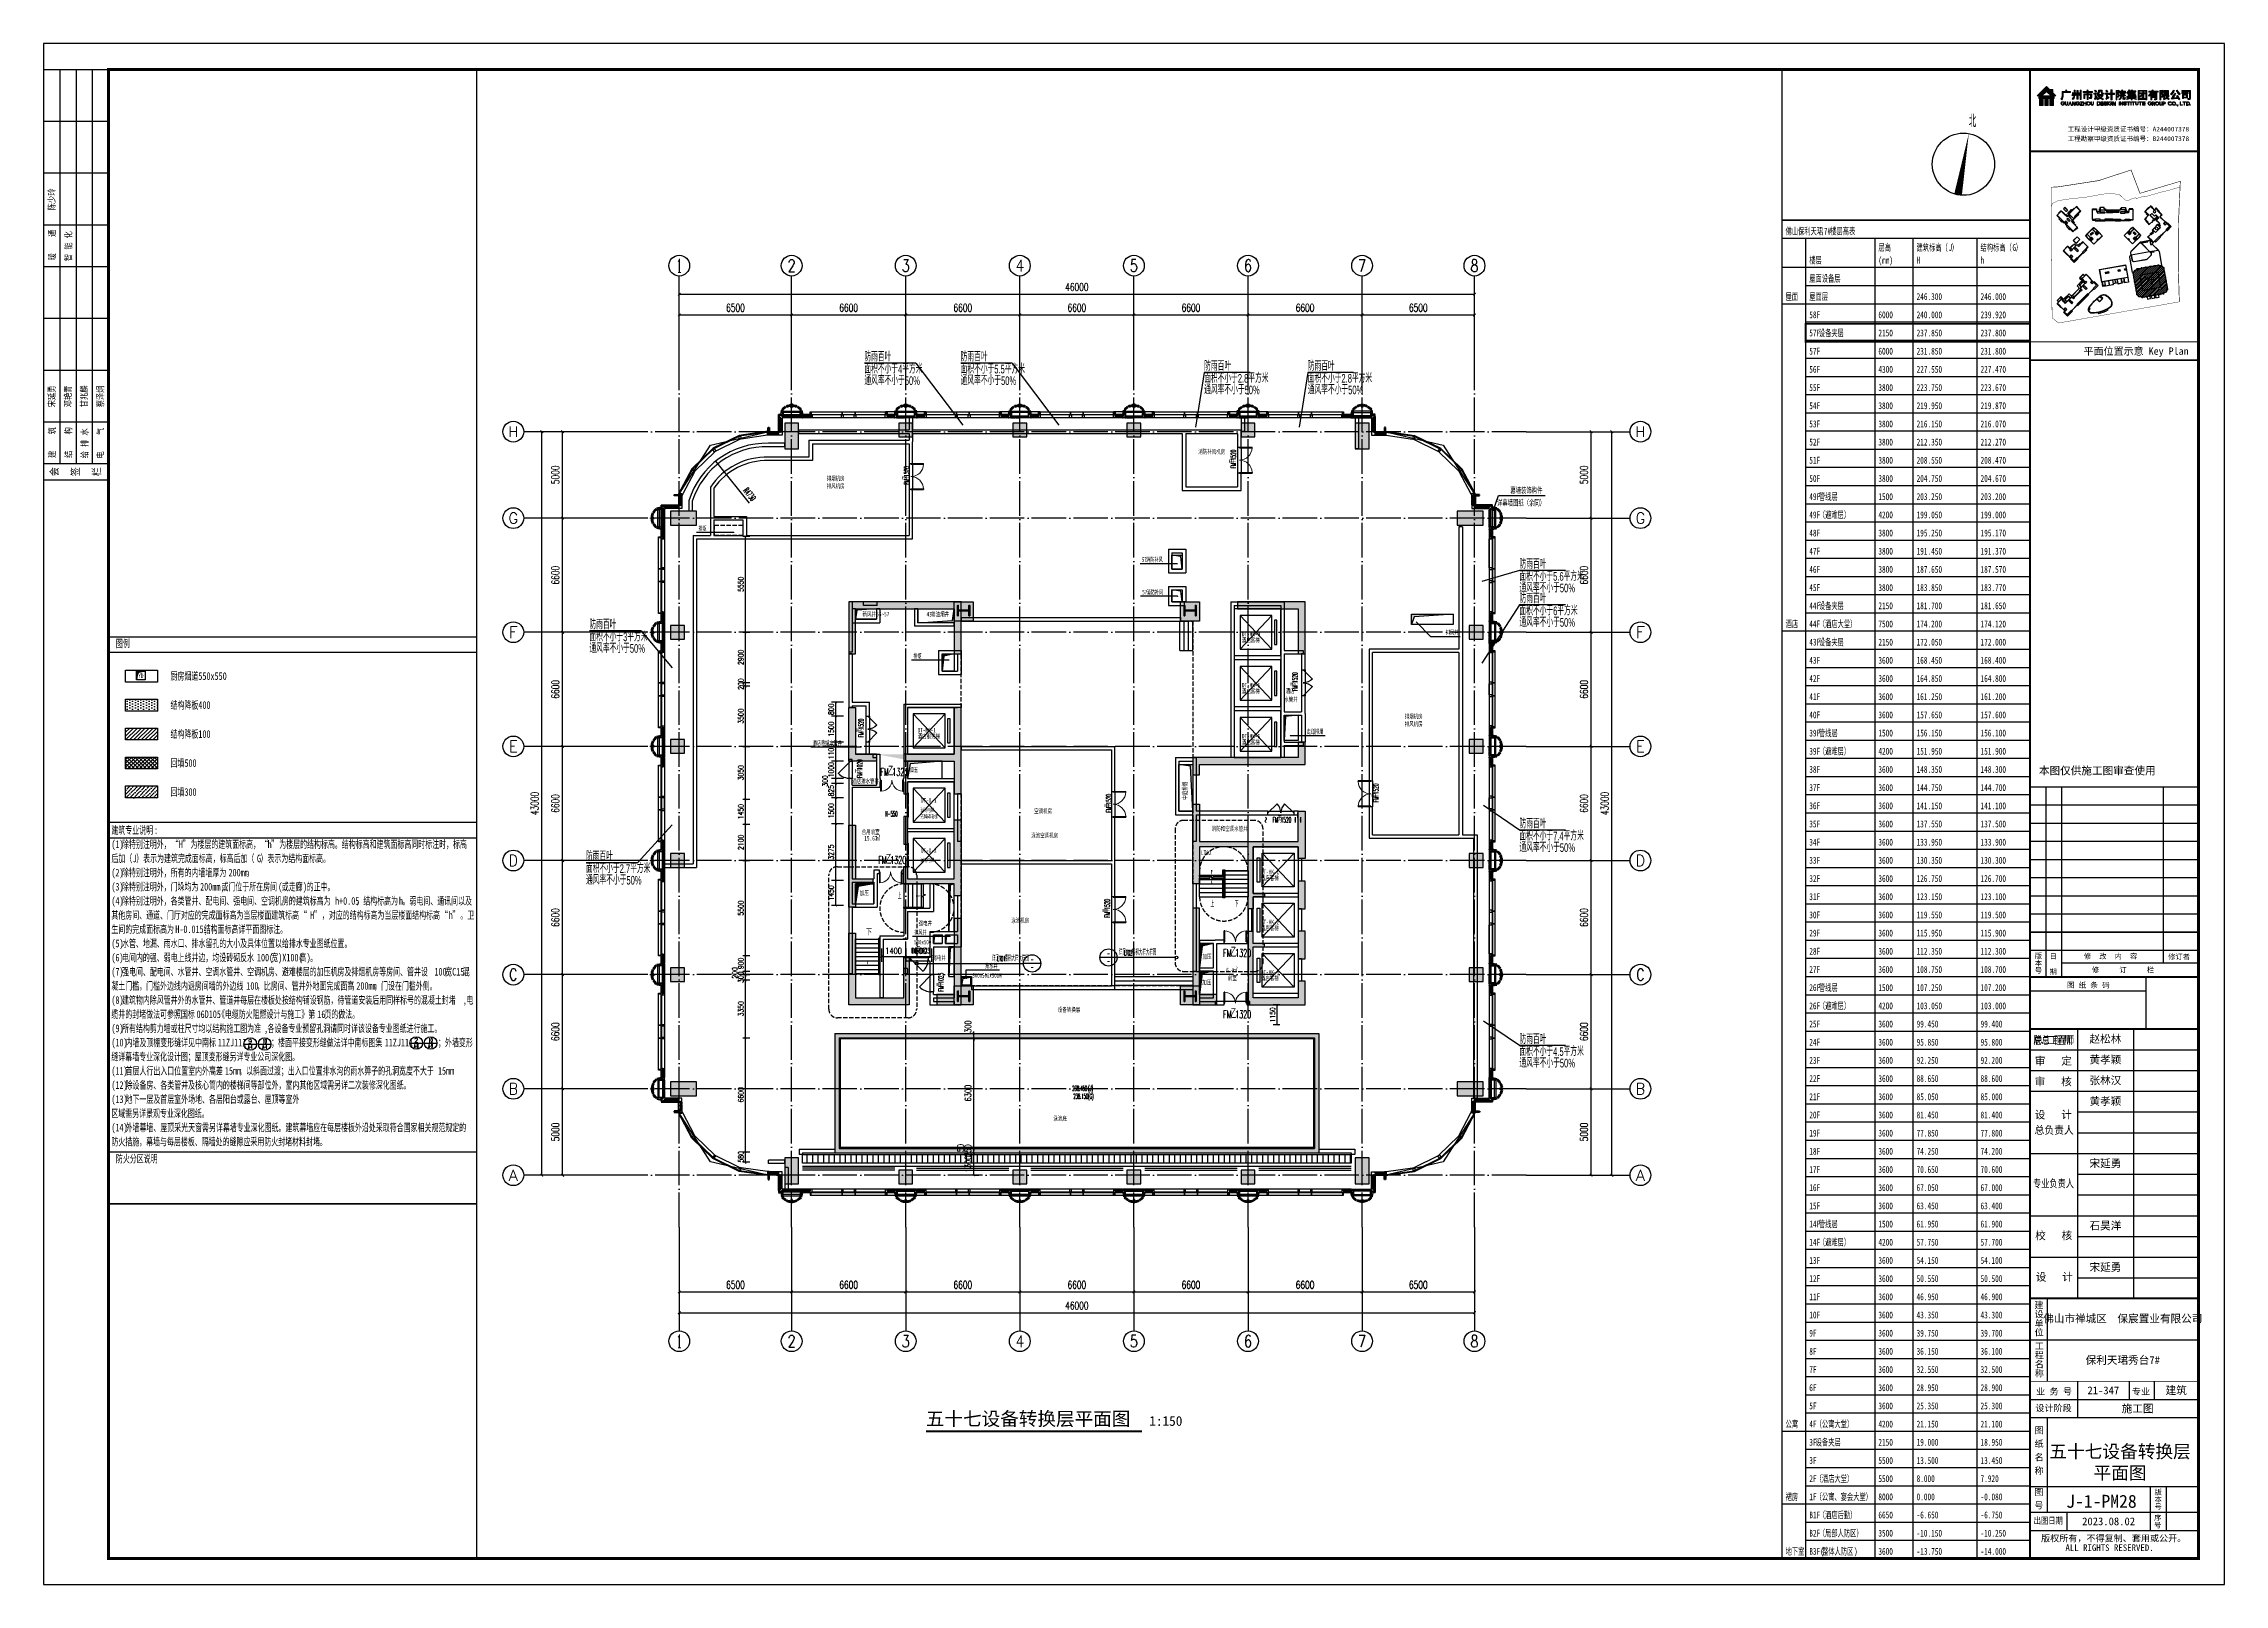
# Model space of a CAD drawing. Header units: millimetres. Extents: x 11476074 to 24729458, y -1239991 to 2813188.
# Drawn here: x 11539944 to 11666094, y 2335759 to 2424859 of the extents above; entities that cross this region are included whole.
import ezdxf
from ezdxf.enums import TextEntityAlignment as Align
from ezdxf.lldxf.tags import DXFTag

# ---------------------------------------------------------------- set-up
doc = ezdxf.new("R2010")
doc.units = ezdxf.units.MM
doc.header["$LTSCALE"] = 1000
for name, pattern in [('__DASH', [0.35, 0.25, -0.1]), ('DASH', [0.35, 0.25, -0.1]), ('DOTE', [2.42, 2, -0.2, 0.02, -0.2]), ('示意图$0$DASHDOT', [25.4, 12.7, -6.35, 0, -6.35])]:
    doc.linetypes.add(name, pattern=pattern)
for name, color, linetype in [('1', 7, 'Continuous'), ('_U+56FE_U+5C42 1', 7, 'Continuous'), ('A-ANNO-DIMS', 3, 'Continuous'), ('A-ANNO-IDEN', 3, 'Continuous'), ('A-ANNO-TABL', 7, 'Continuous'), ('A-ANNO-TEXT', 7, 'Continuous'), ('A-ANNO-TITL', 7, 'Continuous'), ('A-ANNO-TTLB', 7, 'Continuous'), ('A-AXIS', 18, 'DOTE'), ('A-AXIS-DIMS', 3, 'Continuous'), ('A-AXIS-TEXT', 7, 'Continuous'), ('A-DETL-0001', 1, 'Continuous'), ('A-DOOR', 2, 'Continuous'), ('A-DOOR-FIRE', 10, 'Continuous'), ('A-DWFR-IDEN', 10, 'Continuous'), ('A-FLOR-BALC', 2, 'Continuous'), ('A-FLOR-EVTR', 2, 'Continuous'), ('A-FLOR-STRS', 1, 'Continuous'), ('A-GLAZ', 4, 'Continuous'), ('A-WALL', 5, 'Continuous'), ('A-WALL-PATT', 8, 'Continuous'), ('AXIS', 3, 'Continuous'), ('AXIS_TEXT', 7, 'Continuous'), ('CURTWALL', 4, 'Continuous'), ('DIM_LEAD', 3, 'Continuous'), ('DIM_SYMB', 3, 'Continuous'), ('DOOR_FIRE', 1, 'Continuous'), ('DOOR_FIRE_TEXT', 7, 'Continuous'), ('ELE_SYMB_TEXT', 3, 'Continuous'), ('EQUIP_喷淋', 7, 'Continuous'), ('G-RCQ-CONLine', 5, 'Continuous'), ('G-RCZ-CONLine', 5, 'Continuous'), ('GZDI-J建筑-排水沟', 155, 'Continuous'), ('GZDI-J建筑-楼板开洞', 251, 'Continuous'), ('GZDI-J建筑-注释-消防电梯', 200, 'Continuous'), ('GZDI-J建筑-集水井', 142, 'Continuous'), ('GZDI-TITEXT', 7, 'Continuous'), ('GZDI-TITLIN', 7, 'Continuous'), ('PUB_DIM', 3, 'Continuous'), ('PUB_HATCH', 8, 'Continuous'), ('PUB_TAB', 7, 'Continuous'), ('PUB_TEXT', 7, 'Continuous'), ('STAIR', 2, 'Continuous'), ('SUOYING', 191, 'Continuous'), ('TITEXT', 7, 'Continuous'), ('TITLIN', 7, 'Continuous'), ('TITLIN1', 7, 'Continuous'), ('VALVE_给水', 7, 'Continuous'), ('WALL', 5, 'Continuous'), ('图框层', 3, 'Continuous'), ('图签 A1$0$净用地范围线', 6, 'Continuous'), ('建筑轮廓-首层平台', 90, 'Continuous'), ('示意图$0$_平面辅助线', 7, 'Continuous'), ('示意图$0$A-FURN', 251, 'Continuous'), ('示意图$0$A-WALL', 2, 'Continuous'), ('示意图$0$DIM_MODI', 6, 'Continuous'), ('示意图$0$WALL', 4, 'Continuous'), ('示意图$0$净用地范围线', 6, 'Continuous'), ('示意图$0$图签 A1$0$净用地范围线', 6, 'Continuous'), ('示意图$0$坐标编号', 51, 'Continuous'), ('示意图$0$建筑轮廓-窗-阳台', 255, 'Continuous'), ('示意图$0$建筑轮廓-首层平台', 90, 'Continuous'), ('示意图$0$首二层+地下室_04(1)$0$1#楼首层平面图$0$A-WALL', 2, 'Continuous')]:
    doc.layers.add(name, color=color, linetype=linetype)
for name, color, linetype, lineweight in [('A-GENM', 2, 'Continuous', 70), ('A-GENM-PROJ', 2, 'Continuous', 25), ('A-GLAZ-PROJ', 2, 'Continuous', 25), ('示意图$0$建筑物信息', 7, 'Continuous', 0), ('示意图$0$建筑轮廓-塔楼', 4, 'Continuous', 0), ('示意图$0$绿化系统', 106, 'Continuous', 5), ('钢柱', 51, 'Continuous', 35)]:
    doc.layers.add(name, color=color, linetype=linetype, lineweight=lineweight)
doc.styles.add('_TCH_AXIS', font='COMPLEX', dxfattribs={"bigfont": 'GBCBIG'})
doc.styles.add('_TCH_DIM', font='SIMPLEX.shx', dxfattribs={"width": 0.6, "bigfont": 'GBCBIG.shx'})
doc.styles.add('_TCH_DIM_T3', font='SIMPLEX', dxfattribs={"width": 0.705882, "bigfont": 'GBCBIG'})
doc.styles.add('_TCH_LABEL', font='COMPLEX', dxfattribs={"bigfont": 'GBCBIG'})
doc.styles.add('_TCH_WINDOW', font='SIMPLEX', dxfattribs={"width": 0.7, "bigfont": 'GBCBIG'})
doc.styles.add('ACHT', font='simhei.ttf')
doc.styles.add('COMP', font='complex', dxfattribs={"bigfont": 'hztxt'})
doc.styles.add('COMPLEX', font='COMPLEX')
doc.styles.add('HW', font='haiwenrs.shx', dxfattribs={"width": 0.6, "bigfont": 'haiwenzw.shx'})
doc.styles.add('TITLE', font='simhei.ttf')
doc.styles.add('TITMK', font='simhei.ttf')
doc.styles.add('TITXC', font='simhei.ttf')
doc.styles.add('TITXH', font='')
doc.styles.add('TITXV', font='', dxfattribs={"width": 0.7})
doc.styles.add('宋体', font='', dxfattribs={"width": 0.65})
doc.styles.add('示意图$0$-黑体', font='simhei.ttf', dxfattribs={"width": 0.7})
doc.styles.get('TITXH').set_extended_font_data('@SimSun')
doc.styles.get('TITXV').set_extended_font_data('SimSun')
doc.styles.get('宋体').set_extended_font_data('SimSun')
tags = doc.linetypes.add('图签 A1$0$DASHDOT', pattern=[1, 0.5, -0.25, 0, -0.25]).pattern_tags.tags
tags[10:11] = [DXFTag(74, 4), DXFTag(75, 0), DXFTag(340, '0'), DXFTag(46, 1.0), DXFTag(50, 0.0), DXFTag(44, 0.0), DXFTag(45, 0.0)]
tags[8:9] = [DXFTag(74, 4), DXFTag(75, 0), DXFTag(340, '0'), DXFTag(46, 1.0), DXFTag(50, 0.0), DXFTag(44, 0.0), DXFTag(45, 0.0)]
tags[6:7] = [DXFTag(74, 4), DXFTag(75, 0), DXFTag(340, '0'), DXFTag(46, 1.0), DXFTag(50, 0.0), DXFTag(44, 0.0), DXFTag(45, 0.0)]
tags[4:5] = [DXFTag(74, 4), DXFTag(75, 0), DXFTag(340, '0'), DXFTag(46, 1.0), DXFTag(50, 0.0), DXFTag(44, 0.0), DXFTag(45, 0.0)]
tags = doc.linetypes.add('示意图$0$图签 A1$0$DASHDOT', pattern=[1, 0.5, -0.25, 0, -0.25]).pattern_tags.tags
tags[10:11] = [DXFTag(74, 4), DXFTag(75, 0), DXFTag(340, '0'), DXFTag(46, 1.0), DXFTag(50, 0.0), DXFTag(44, 0.0), DXFTag(45, 0.0)]
tags[8:9] = [DXFTag(74, 4), DXFTag(75, 0), DXFTag(340, '0'), DXFTag(46, 1.0), DXFTag(50, 0.0), DXFTag(44, 0.0), DXFTag(45, 0.0)]
tags[6:7] = [DXFTag(74, 4), DXFTag(75, 0), DXFTag(340, '0'), DXFTag(46, 1.0), DXFTag(50, 0.0), DXFTag(44, 0.0), DXFTag(45, 0.0)]
tags[4:5] = [DXFTag(74, 4), DXFTag(75, 0), DXFTag(340, '0'), DXFTag(46, 1.0), DXFTag(50, 0.0), DXFTag(44, 0.0), DXFTag(45, 0.0)]
doc.dimstyles.new('_TCH_ARCH&&100', dxfattribs={"dimtxt": 297.5, "dimasz": 100, "dimexe": 250, "dimexo": 300, "dimgap": 126.25, "dimtad": 1, "dimdec": 0, "dimzin": 0, "dimdsep": 46, "dimtxsty": '_TCH_DIM_T3', "dimblk": 'ARCHTICK', "dimcen": 0.09, "dimclrt": 7, "dimazin": 2, "dimtfac": 1, "dimtdec": 0, "dimtix": 1, "dimtmove": 2, "dimatfit": 3, "dimfxl": 0, "dimtolj": 1, "dimtzin": 0, "dimarcsym": 0})
doc.dimstyles.new('_TCH_ARCH&&120', dxfattribs={"dimtxt": 357, "dimasz": 120, "dimexe": 300, "dimexo": 360, "dimgap": 151.5, "dimtad": 1, "dimdec": 0, "dimzin": 0, "dimdsep": 46, "dimtxsty": '_TCH_DIM_T3', "dimblk": 'ARCHTICK', "dimcen": 0.09, "dimclrt": 7, "dimazin": 2, "dimtfac": 1, "dimtdec": 0, "dimtix": 1, "dimtmove": 2, "dimatfit": 3, "dimfxl": 0, "dimtolj": 1, "dimtzin": 0, "dimarcsym": 0})
doc.dimstyles.new('_TCH_ARCH&&150', dxfattribs={"dimtxt": 446.25, "dimasz": 150, "dimexe": 375, "dimexo": 450, "dimgap": 189.375, "dimtad": 1, "dimdec": 0, "dimzin": 0, "dimdsep": 46, "dimtxsty": '_TCH_DIM_T3', "dimblk": 'ARCHTICK', "dimcen": 0.09, "dimclrt": 7, "dimazin": 2, "dimtfac": 1, "dimtdec": 0, "dimtix": 1, "dimtmove": 2, "dimatfit": 3, "dimfxl": 0, "dimtolj": 1, "dimtzin": 0, "dimarcsym": 0})

msp = doc.modelspace()

# ---------------------------------------------------------------- texts
at = {"style": 'TITXC'}
for tag, p in [('五十七设备转换层', (11660059.2, 2343444.5)), ('平面图', (11660059.2, 2342204.5))]:
    msp.add_attdef(tag, text='', height=750, dxfattribs=at).set_placement(p, align=Align.MIDDLE_CENTER)
at = {"layer": '1', "color": 3, "style": 'HW', "width": 0.6}
for s, p in [('防雨百叶', (11587421.1, 2406485.5)), ('防雨百叶', (11592987.4, 2406485.5)), ('面积不小于4平方米', (11587421.1, 2405787.7)), ('面积不小于5.5平方米', (11592987.4, 2405787.7)), ('面积不小于2.8平方米', (11607076, 2405251.7)), ('防雨百叶', (11607076, 2405949.5)), ('面积不小于2.8平方米', (11613069.1, 2405251.7)), ('防雨百叶', (11613069.1, 2405949.5)), ('通风率不小于50%%%', (11587421.1, 2405118.4)), ('通风率不小于50%%%', (11592987.4, 2405118.4)), ('通风率不小于50%%%', (11607076, 2404582.4)), ('通风率不小于50%%%', (11613069.1, 2404582.4)), ('面积不小于5.6平方米', (11625315.2, 2393797.1)), ('防雨百叶', (11625315.2, 2394494.9)), ('通风率不小于50%%%', (11625315.2, 2393127.8)), ('面积不小于6平方米', (11625315.2, 2391806.6)), ('防雨百叶', (11625315.2, 2392504.4)), ('面积不小于3平方米', (11571516.1, 2390302.2)), ('防雨百叶', (11571516.1, 2391000)), ('通风率不小于50%%%', (11625315.2, 2391137.3)), ('通风率不小于50%%%', (11571516.1, 2389632.9)), ('面积不小于7.4平方米', (11625315.2, 2378784.9)), ('防雨百叶', (11625315.2, 2379482.7)), ('防雨百叶', (11571318.8, 2377596.7)), ('通风率不小于50%%%', (11625315.2, 2378115.6)), ('通风率不小于50%%%', (11571318.8, 2376229.6)), ('面积不小于2.7平方米', (11571318.8, 2376898.9)), ('面积不小于4.5平方米', (11625315.2, 2366320.9)), ('防雨百叶', (11625315.2, 2367018.7)), ('通风率不小于50%%%', (11625315.2, 2365651.6))]:
    msp.add_text(s, height=500, dxfattribs=at).set_placement(p)
at = {"layer": 'A-ANNO-TEXT'}
for s, height, style, width, p in [('消防补风机房', 264.35, 'TITXV', 0.7, (11606737.2, 2401131.6)), ('排烟机房', 264.35, 'TITXV', 0.7, (11585244.6, 2399583.8)), ('排风机房', 264.35, 'TITXV', 0.7, (11585244.6, 2399146.1)), ('新风井', 264.35, 'TITXV', 0.7, (11587315.3, 2391736.2)), ('56~57', 264.35, 'TITXV', 0.7, (11588109.2, 2391736.2)), ('43', 264.35, 'TITXV', 0.7, (11591018.7, 2391730.3)), ('排油烟井', 264.35, 'TITXV', 0.7, (11591283.3, 2391730.3)), ('DT-HK-4', 264.35, 'TITXV', 0.7, (11609257.2, 2390578.3)), ('酒店客梯', 264.35, 'TITXV', 0.7, (11609257.2, 2390228)), ('酒店客梯', 264.35, 'TITXV', 0.7, (11609257.2, 2387278)), ('DT-HK-5', 264.35, 'TITXV', 0.7, (11609257.2, 2387628.3)), ('水管井', 264.35, 'TITXV', 0.7, (11611706, 2386802.6)), ('酒店', 264.35, 'TITXV', 0.7, (11611796.4, 2387296.4)), ('酒店', 264.35, 'TITXV', 0.7, (11611796.4, 2387296.4)), ('排烟机房', 264.35, 'TITXV', 0.7, (11618681.2, 2385822.4)), ('排风机房', 264.35, 'TITXV', 0.7, (11618681.2, 2385384.8)), ('酒店服务梯', 264.35, 'TITXV', 0.7, (11590505.2, 2384674.8)), ('DT-HS-1', 264.35, 'TITXV', 0.7, (11590505.2, 2385025.1)), ('酒店客梯', 264.35, 'TITXV', 0.7, (11609257.2, 2384328)), ('DT-HK-6', 264.35, 'TITXV', 0.7, (11609257.2, 2384678.3)), ('加压', 264.35, 'TITXV', 0.7, (11589994, 2382737.6)), ('酒店排水管井', 264.35, 'TITXV', 0.7, (11586714, 2382079)), ('H-550', 297.5, '_TCH_DIM', 0.423529, (11588631, 2380166.5)), ('空调机房', 264.35, 'TITXV', 0.7, (11597243, 2380349.5)), ('合用前室', 264.35, 'TITXV', 0.7, (11587267.2, 2379137.6)), ('泳池空调机房', 264.35, 'TITXV', 0.7, (11597074.5, 2378943)), ('消防和空调水管井', 264.35, 'TITXV', 0.7, (11607517, 2379330.9)), ('15.67', 264.35, 'TITXV', 0.7, (11587419.4, 2378775.9)), ('㎡', 264.3, 'TITXV', 0.7, (11588081, 2378775.9)), ('LT02', 264.35, 'TITXV', 0.7, (11606897.2, 2377937.6)), ('酒店客梯', 264.35, 'TITXV', 0.7, (11610357.2, 2376478)), ('DT-HK-1', 264.35, 'TITXV', 0.7, (11610357.2, 2376828.3)), ('加压', 264.35, 'TITXV', 0.7, (11587163.6, 2375614.4)), ('强电井', 264.35, 'TITXV', 0.7, (11590559.5, 2373858.1)), ('泳池机房', 264.35, 'TITXV', 0.7, (11595920.9, 2374023.6)), ('DT-HK-2', 264.35, 'TITXV', 0.7, (11610357.2, 2373928.3)), ('酒店客梯', 264.35, 'TITXV', 0.7, (11610357.2, 2373578)), ('弱电井', 264.35, 'TITXV', 0.7, (11591354.5, 2371865.9)), ('详见', 337.59, '_TCH_DIM', 0.6, (11594808.5, 2371789.3)), ('LT01', 297.5, '_TCH_DIM', 0.423529, (11595103.3, 2371789.3)), ('楼梯大样大样图', 337.59, '_TCH_DIM', 0.6, (11595529.3, 2371789.3)), ('详见', 337.59, '_TCH_DIM', 0.6, (11602149.2, 2372135.1)), ('LT02', 297.5, '_TCH_DIM', 0.423529, (11602444.1, 2372135.1)), ('楼梯大样大样图', 337.59, '_TCH_DIM', 0.6, (11602894.1, 2372135.1)), ('加压', 264.35, 'TITXV', 0.7, (11606980.1, 2371933.7)), ('加压', 264.35, 'TITXV', 0.7, (11606965.4, 2370443.3)), ('6.4', 264.35, 'TITXV', 0.7, (11608350.2, 2371155.6)), ('前室', 264.35, 'TITXV', 0.7, (11608451, 2370693.9)), ('㎡', 264.3, 'TITXV', 0.7, (11608747.2, 2371155.6)), ('酒店客梯', 264.35, 'TITXV', 0.7, (11610357.2, 2370678)), ('DT-HK-3', 264.35, 'TITXV', 0.7, (11610357.2, 2371028.3)), ('设备转换层', 264.35, 'TITXV', 0.7, (11598614.9, 2368860.5)), ('238.450', 297.5, '_TCH_DIM', 0.423529, (11599450.7, 2364292.5)), ('238.150', 297.5, '_TCH_DIM', 0.423529, (11599510.7, 2363837.5)), ('(J)', 297.5, '_TCH_DIM', 0.423529, (11600360.7, 2364292.5)), ('(G)', 297.5, '_TCH_DIM', 0.423529, (11600360.7, 2363837.5)), ('泳池底', 264.35, 'TITXV', 0.7, (11598359.5, 2362571.9))]:
    msp.add_text(s, height=height, dxfattribs=dict(at, style=style, width=width)).set_placement(p)
at = {"layer": 'A-ANNO-TEXT', "style": 'TITXV', "width": 0.7}
msp.add_text('中庭排烟', height=264.35, rotation=90, dxfattribs=at).set_placement((11606093.6, 2381141.1))
at = {"layer": 'A-ANNO-TEXT', "style": '_TCH_LABEL', "width": 0.777778}
for p, p2 in [((11597037, 2371758.2), (11597211, 2371758.2)), ((11601457.2, 2372104), (11601631.2, 2372104)), ((11601457.2, 2371657.9), (11601631.2, 2371657.9)), ((11597037, 2371312.1), (11597211, 2371312.1))]:
    msp.add_text('-', height=261, dxfattribs=at).set_placement(p, p2, align=Align.FIT)
at = {"layer": 'A-ANNO-TEXT', "style": 'TITXC'}
for s, height, p in [('五十七设备转换层平面图', 788.608, (11590977.7, 2344940.9)), ('1:150', 563.29, (11603902, 2344927.6)), ('J-1-PM28', 750, (11656941, 2340188.5))]:
    msp.add_text(s, height=height, dxfattribs=at).set_placement(p)
at = {"layer": 'A-DWFR-IDEN', "style": '_TCH_WINDOW'}
for s, height, width, p in [('甲', 337.6, 0.7, (11608914.8, 2400588.6)), ('1520', 297.5, 0.494118, (11608914.8, 2400760.6)), ('甲', 337.6, 0.7, (11590014, 2399636.8)), ('1520', 297.5, 0.494118, (11590014, 2399808.8)), ('FM', 297.5, 0.494118, (11590014, 2399342.8)), ('FM', 297.5, 0.494118, (11608914.8, 2400294.6)), ('1520', 297.5, 0.494118, (11587376.5, 2385207)), ('丙', 337.6, 0.7, (11587376.5, 2385035)), ('FM', 297.5, 0.494118, (11587376.5, 2384741)), ('1020', 297.5, 0.494118, (11587301.5, 2382857)), ('丙', 337.6, 0.7, (11587301.5, 2382685)), ('FM', 297.5, 0.494118, (11587301.5, 2382391)), ('1520', 297.5, 0.494118, (11617164, 2381457)), ('甲', 337.6, 0.7, (11601714, 2380685)), ('1520', 297.5, 0.494118, (11601714, 2380857)), ('FM', 297.5, 0.494118, (11601714, 2380391)), ('甲', 337.6, 0.7, (11617164, 2381285)), ('FM', 297.5, 0.494118, (11617164, 2380991)), ('甲', 337.6, 0.7, (11601614, 2374610)), ('1520', 297.5, 0.494118, (11601614, 2374782)), ('FM', 297.5, 0.494118, (11601614, 2374316)), ('甲', 337.6, 0.7, (11592001.5, 2370335)), ('1023', 297.5, 0.494118, (11592001.5, 2370507)), ('FM', 297.5, 0.494118, (11592001.5, 2370041))]:
    msp.add_text(s, height=height, rotation=90, dxfattribs=dict(at, width=width)).set_placement(p)
for s, height, width, p in [('FM', 297.5, 0.494118, (11590136, 2372256.5)), ('甲', 337.6, 0.7, (11590430, 2372256.5)), ('1023', 297.5, 0.494118, (11590602, 2372256.5))]:
    msp.add_text(s, height=height, dxfattribs=dict(at, width=width)).set_placement(p)
at = {"layer": 'DIM_SYMB', "color": 7, "style": '_TCH_DIM'}
msp.add_text('下', height=337.6, dxfattribs=at).set_placement((11587519.1, 2373299))
at = {"layer": 'DOOR_FIRE_TEXT', "style": '_TCH_WINDOW'}
for s, height, width, p in [('1520', 297.5, 0.494118, (11612476.5, 2387882)), ('丙', 337.6, 0.7, (11612476.5, 2387710)), ('FM', 297.5, 0.494118, (11612476.5, 2387416))]:
    msp.add_text(s, height=height, rotation=90, dxfattribs=dict(at, width=width)).set_placement(p)
for s, height, width, p in [('乙', 506.4, 0.7, (11588785.2, 2382519)), ('FM', 446.25, 0.494118, (11588344.2, 2382519)), ('1321', 446.25, 0.494118, (11589043.3, 2382519)), ('FM', 297.5, 0.494118, (11611036, 2379819)), ('丙', 337.6, 0.7, (11611330, 2379819)), ('1520', 297.5, 0.494118, (11611502, 2379819)), ('乙', 506.4, 0.7, (11588663, 2377419)), ('FM', 446.25, 0.494118, (11588222, 2377419)), ('1320', 446.25, 0.494118, (11588921, 2377419)), ('FM', 446.25, 0.494118, (11608172, 2372044)), ('乙', 506.4, 0.7, (11608613, 2372044)), ('1320', 446.25, 0.494118, (11608871, 2372044)), ('FM', 446.25, 0.494118, (11608172, 2368494)), ('乙', 506.4, 0.7, (11608613, 2368494)), ('1320', 446.25, 0.494118, (11608871, 2368494))]:
    msp.add_text(s, height=height, dxfattribs=dict(at, width=width)).set_placement(p)
at = {"layer": 'GZDI-J建筑-注释-消防电梯'}
for s, height, style, width, p in [('消防电梯', 218.11, '宋体', 0.65, (11590666.4, 2380429)), ('DT-X-1', 264.35, 'TITXV', 0.7, (11590692.2, 2380965.3)), ('无障碍电梯', 218.11, '宋体', 0.65, (11590666.4, 2380054.5)), ('DT-X-2', 264.35, 'TITXV', 0.7, (11590692.2, 2378065.3)), ('消防电梯', 218.11, '宋体', 0.65, (11590666.4, 2377529))]:
    msp.add_text(s, height=height, dxfattribs=dict(at, style=style, width=width)).set_placement(p)
at = {"layer": 'PUB_DIM', "color": 7, "style": '_TCH_DIM', "width": 0.423529}
msp.add_text('R4730', height=357, rotation=308.609825, dxfattribs=at).set_placement((11580393.4, 2399000.9))
at = {"layer": 'PUB_TEXT'}
for s, height, style, width, p in [('详幕墙图纸（余同）', 339.87, '宋体', 0.65, (11624013.3, 2398141.6)), ('幕墙装饰构件', 339.87, '宋体', 0.65, (11624790.8, 2398861.6)), ('排烟', 264.35, '宋体', 0.65, (11577823.7, 2396695.2)), ('57', 264.35, '宋体', 0.65, (11603474.3, 2394888.6)), ('消防补风', 264.35, '宋体', 0.65, (11603720.1, 2394888.6)), ('57', 264.35, '宋体', 0.65, (11603499.7, 2393008.5)), ('消防补风', 264.35, '宋体', 0.65, (11603745.5, 2393008.5)), ('排风井', 264.35, '宋体', 0.65, (11621061.4, 2390678.3)), ('排烟', 264.35, '宋体', 0.65, (11590262.5, 2389319.5)), ('酒店热媒水管井', 264.35, '宋体', 0.65, (11584433.7, 2384287.2)), ('走道排烟', 264.35, '宋体', 0.65, (11613012.4, 2384945.1)), ('上', 337.6, '_TCH_DIM', 0.6, (11589358.9, 2375394)), ('上', 337.6, '_TCH_DIM', 0.6, (11607451.4, 2374939)), ('下', 337.6, '_TCH_DIM', 0.6, (11608857, 2374939)), ('500x500', 264.35, '宋体', 0.65, (11590305.4, 2372770.7)), ('排风井', 264.35, '宋体', 0.65, (11590305.4, 2373330.7)), ('集水井', 264.35, '宋体', 0.65, (11594408.3, 2371397.5)), ('500x500x500H', 264.346, '宋体', 0.65, (11593670.1, 2370837.5))]:
    msp.add_text(s, height=height, dxfattribs=dict(at, style=style, width=width)).set_placement(p)

# ---------------------------------------------------------------- blocks, each defined once
blk = doc.blocks.new('_AXISO')
blk.add_circle((0, 0), 0.5)
at = {"layer": 'AXIS_TEXT', "style": 'COMPLEX', "width": 1.041667}
blk.add_attdef('A', text='', height=0.56, dxfattribs=at).set_placement((-0.25, -0.28), (0.25, -0.28), align=Align.FIT)
blk = doc.blocks.new('_ArchTick')
at = {"color": 0, "linetype": 'ByBlock', "const_width": 0.4}
blk.add_lwpolyline([(-0.5, -0.5), (0.5, 0.5)], dxfattribs=at)
blk = doc.blocks.new('*D5676')
at = {"layer": 'A-AXIS-DIMS', "color": 0, "lineweight": -2, "transparency": 16777216}
for p, q in [((12429260, 987540), (12429260, 982665)), ((12475260, 987540), (12475260, 982665)), ((12429260, 983040), (12475260, 983040))]:
    blk.add_line(p, q, dxfattribs=at)
at = {"layer": 'Defpoints', "color": 0, "transparency": 16777216}
for p in [(12429260, 987990), (12475260, 987990), (12475260, 983040)]:
    blk.add_point(p, dxfattribs=at)
at = {"layer": 'A-AXIS-DIMS', "color": 0, "lineweight": -2, "transparency": 16777216, "xscale": 150, "yscale": 150, "zscale": 150, "rotation": 180}
blk.add_blockref('_ArchTick', (12429260, 983040), dxfattribs=at)
at = {"layer": 'A-AXIS-DIMS', "color": 0, "lineweight": -2, "transparency": 16777216, "xscale": 150, "yscale": 150, "zscale": 150}
blk.add_blockref('_ArchTick', (12475260, 983040), dxfattribs=at)
at = {"layer": 'A-AXIS-DIMS', "color": 7, "transparency": 16777216, "insert": (12452260, 983452.5), "char_height": 446.25, "attachment_point": 5, "style": '_TCH_DIM_T3'}
blk.add_mtext('\\A1;46000', dxfattribs=at)
blk = doc.blocks.new('*D5677')
at = {"layer": 'A-AXIS-DIMS', "color": 0, "lineweight": -2, "transparency": 16777216}
for p, q in [((12429260, 987540), (12429260, 983865)), ((12435760, 987540), (12435760, 983865)), ((12429260, 984240), (12435760, 984240))]:
    blk.add_line(p, q, dxfattribs=at)
at = {"layer": 'Defpoints', "color": 0, "transparency": 16777216}
for p in [(12429260, 987990), (12435760, 987990), (12435760, 984240)]:
    blk.add_point(p, dxfattribs=at)
at = {"layer": 'A-AXIS-DIMS', "color": 0, "lineweight": -2, "transparency": 16777216, "xscale": 150, "yscale": 150, "zscale": 150, "rotation": 180}
blk.add_blockref('_ArchTick', (12429260, 984240), dxfattribs=at)
at = {"layer": 'A-AXIS-DIMS', "color": 0, "lineweight": -2, "transparency": 16777216, "xscale": 150, "yscale": 150, "zscale": 150}
blk.add_blockref('_ArchTick', (12435760, 984240), dxfattribs=at)
at = {"layer": 'A-AXIS-DIMS', "color": 7, "transparency": 16777216, "insert": (12432510, 984652.5), "char_height": 446.25, "attachment_point": 5, "style": '_TCH_DIM_T3'}
blk.add_mtext('\\A1;6500', dxfattribs=at)
blk = doc.blocks.new('*D5678')
at = {"layer": 'A-AXIS-DIMS', "color": 0, "lineweight": -2, "transparency": 16777216}
for p, q in [((12435760, 987540), (12435760, 983865)), ((12442360, 987540), (12442360, 983865)), ((12435760, 984240), (12442360, 984240))]:
    blk.add_line(p, q, dxfattribs=at)
at = {"layer": 'Defpoints', "color": 0, "transparency": 16777216}
for p in [(12435760, 987990), (12442360, 987990), (12442360, 984240)]:
    blk.add_point(p, dxfattribs=at)
at = {"layer": 'A-AXIS-DIMS', "color": 0, "lineweight": -2, "transparency": 16777216, "xscale": 150, "yscale": 150, "zscale": 150, "rotation": 180}
blk.add_blockref('_ArchTick', (12435760, 984240), dxfattribs=at)
at = {"layer": 'A-AXIS-DIMS', "color": 0, "lineweight": -2, "transparency": 16777216, "xscale": 150, "yscale": 150, "zscale": 150}
blk.add_blockref('_ArchTick', (12442360, 984240), dxfattribs=at)
at = {"layer": 'A-AXIS-DIMS', "color": 7, "transparency": 16777216, "insert": (12439060, 984652.5), "char_height": 446.25, "attachment_point": 5, "style": '_TCH_DIM_T3'}
blk.add_mtext('\\A1;6600', dxfattribs=at)
blk = doc.blocks.new('*D5679')
at = {"layer": 'A-AXIS-DIMS', "color": 0, "lineweight": -2, "transparency": 16777216}
for p, q in [((12442360, 987540), (12442360, 983865)), ((12448960, 987540), (12448960, 983865)), ((12442360, 984240), (12448960, 984240))]:
    blk.add_line(p, q, dxfattribs=at)
at = {"layer": 'Defpoints', "color": 0, "transparency": 16777216}
for p in [(12442360, 987990), (12448960, 987990), (12448960, 984240)]:
    blk.add_point(p, dxfattribs=at)
at = {"layer": 'A-AXIS-DIMS', "color": 0, "lineweight": -2, "transparency": 16777216, "xscale": 150, "yscale": 150, "zscale": 150, "rotation": 180}
blk.add_blockref('_ArchTick', (12442360, 984240), dxfattribs=at)
at = {"layer": 'A-AXIS-DIMS', "color": 0, "lineweight": -2, "transparency": 16777216, "xscale": 150, "yscale": 150, "zscale": 150}
blk.add_blockref('_ArchTick', (12448960, 984240), dxfattribs=at)
at = {"layer": 'A-AXIS-DIMS', "color": 7, "transparency": 16777216, "insert": (12445660, 984652.5), "char_height": 446.25, "attachment_point": 5, "style": '_TCH_DIM_T3'}
blk.add_mtext('\\A1;6600', dxfattribs=at)
blk = doc.blocks.new('*D5680')
at = {"layer": 'A-AXIS-DIMS', "color": 0, "lineweight": -2, "transparency": 16777216}
for p, q in [((12448960, 987540), (12448960, 983865)), ((12455560, 987540), (12455560, 983865)), ((12448960, 984240), (12455560, 984240))]:
    blk.add_line(p, q, dxfattribs=at)
at = {"layer": 'Defpoints', "color": 0, "transparency": 16777216}
for p in [(12448960, 987990), (12455560, 987990), (12455560, 984240)]:
    blk.add_point(p, dxfattribs=at)
at = {"layer": 'A-AXIS-DIMS', "color": 0, "lineweight": -2, "transparency": 16777216, "xscale": 150, "yscale": 150, "zscale": 150, "rotation": 180}
blk.add_blockref('_ArchTick', (12448960, 984240), dxfattribs=at)
at = {"layer": 'A-AXIS-DIMS', "color": 0, "lineweight": -2, "transparency": 16777216, "xscale": 150, "yscale": 150, "zscale": 150}
blk.add_blockref('_ArchTick', (12455560, 984240), dxfattribs=at)
at = {"layer": 'A-AXIS-DIMS', "color": 7, "transparency": 16777216, "insert": (12452260, 984652.5), "char_height": 446.25, "attachment_point": 5, "style": '_TCH_DIM_T3'}
blk.add_mtext('\\A1;6600', dxfattribs=at)
blk = doc.blocks.new('*D5681')
at = {"layer": 'A-AXIS-DIMS', "color": 0, "lineweight": -2, "transparency": 16777216}
for p, q in [((12455560, 987540), (12455560, 983865)), ((12462160, 987540), (12462160, 983865)), ((12455560, 984240), (12462160, 984240))]:
    blk.add_line(p, q, dxfattribs=at)
at = {"layer": 'Defpoints', "color": 0, "transparency": 16777216}
for p in [(12455560, 987990), (12462160, 987990), (12462160, 984240)]:
    blk.add_point(p, dxfattribs=at)
at = {"layer": 'A-AXIS-DIMS', "color": 0, "lineweight": -2, "transparency": 16777216, "xscale": 150, "yscale": 150, "zscale": 150, "rotation": 180}
blk.add_blockref('_ArchTick', (12455560, 984240), dxfattribs=at)
at = {"layer": 'A-AXIS-DIMS', "color": 0, "lineweight": -2, "transparency": 16777216, "xscale": 150, "yscale": 150, "zscale": 150}
blk.add_blockref('_ArchTick', (12462160, 984240), dxfattribs=at)
at = {"layer": 'A-AXIS-DIMS', "color": 7, "transparency": 16777216, "insert": (12458860, 984652.5), "char_height": 446.25, "attachment_point": 5, "style": '_TCH_DIM_T3'}
blk.add_mtext('\\A1;6600', dxfattribs=at)
blk = doc.blocks.new('*D5682')
at = {"layer": 'A-AXIS-DIMS', "color": 0, "lineweight": -2, "transparency": 16777216}
for p, q in [((12462160, 987540), (12462160, 983865)), ((12468760, 987540), (12468760, 983865)), ((12462160, 984240), (12468760, 984240))]:
    blk.add_line(p, q, dxfattribs=at)
at = {"layer": 'Defpoints', "color": 0, "transparency": 16777216}
for p in [(12462160, 987990), (12468760, 987990), (12468760, 984240)]:
    blk.add_point(p, dxfattribs=at)
at = {"layer": 'A-AXIS-DIMS', "color": 0, "lineweight": -2, "transparency": 16777216, "xscale": 150, "yscale": 150, "zscale": 150, "rotation": 180}
blk.add_blockref('_ArchTick', (12462160, 984240), dxfattribs=at)
at = {"layer": 'A-AXIS-DIMS', "color": 0, "lineweight": -2, "transparency": 16777216, "xscale": 150, "yscale": 150, "zscale": 150}
blk.add_blockref('_ArchTick', (12468760, 984240), dxfattribs=at)
at = {"layer": 'A-AXIS-DIMS', "color": 7, "transparency": 16777216, "insert": (12465460, 984652.5), "char_height": 446.25, "attachment_point": 5, "style": '_TCH_DIM_T3'}
blk.add_mtext('\\A1;6600', dxfattribs=at)
blk = doc.blocks.new('*D5683')
at = {"layer": 'A-AXIS-DIMS', "color": 0, "lineweight": -2, "transparency": 16777216}
for p, q in [((12468760, 987540), (12468760, 983865)), ((12475260, 987540), (12475260, 983865)), ((12468760, 984240), (12475260, 984240))]:
    blk.add_line(p, q, dxfattribs=at)
at = {"layer": 'Defpoints', "color": 0, "transparency": 16777216}
for p in [(12468760, 987990), (12475260, 987990), (12475260, 984240)]:
    blk.add_point(p, dxfattribs=at)
at = {"layer": 'A-AXIS-DIMS', "color": 0, "lineweight": -2, "transparency": 16777216, "xscale": 150, "yscale": 150, "zscale": 150, "rotation": 180}
blk.add_blockref('_ArchTick', (12468760, 984240), dxfattribs=at)
at = {"layer": 'A-AXIS-DIMS', "color": 0, "lineweight": -2, "transparency": 16777216, "xscale": 150, "yscale": 150, "zscale": 150}
blk.add_blockref('_ArchTick', (12475260, 984240), dxfattribs=at)
at = {"layer": 'A-AXIS-DIMS', "color": 7, "transparency": 16777216, "insert": (12472010, 984652.5), "char_height": 446.25, "attachment_point": 5, "style": '_TCH_DIM_T3'}
blk.add_mtext('\\A1;6500', dxfattribs=at)
blk = doc.blocks.new('*D5684')
at = {"layer": 'A-AXIS-DIMS', "color": 0, "lineweight": -2, "transparency": 16777216}
for p, q in [((12429260, 1037440), (12429260, 1042315)), ((12475260, 1037440), (12475260, 1042315)), ((12429260, 1041940), (12475260, 1041940))]:
    blk.add_line(p, q, dxfattribs=at)
at = {"layer": 'Defpoints', "color": 0, "transparency": 16777216}
for p in [(12475260, 1041940), (12429260, 1036990), (12475260, 1036990)]:
    blk.add_point(p, dxfattribs=at)
at = {"layer": 'A-AXIS-DIMS', "color": 0, "lineweight": -2, "transparency": 16777216, "xscale": 150, "yscale": 150, "zscale": 150, "rotation": 180}
blk.add_blockref('_ArchTick', (12429260, 1041940), dxfattribs=at)
at = {"layer": 'A-AXIS-DIMS', "color": 0, "lineweight": -2, "transparency": 16777216, "xscale": 150, "yscale": 150, "zscale": 150}
blk.add_blockref('_ArchTick', (12475260, 1041940), dxfattribs=at)
at = {"layer": 'A-AXIS-DIMS', "color": 7, "transparency": 16777216, "insert": (12452260, 1042352.5), "char_height": 446.25, "attachment_point": 5, "style": '_TCH_DIM_T3'}
blk.add_mtext('\\A1;46000', dxfattribs=at)
blk = doc.blocks.new('*D5685')
at = {"layer": 'A-AXIS-DIMS', "color": 0, "lineweight": -2, "transparency": 16777216}
for p, q in [((12429260, 1037440), (12429260, 1041115)), ((12429260, 1040740), (12435760, 1040740)), ((12435760, 1037440), (12435760, 1041115))]:
    blk.add_line(p, q, dxfattribs=at)
at = {"layer": 'Defpoints', "color": 0, "transparency": 16777216}
for p in [(12435760, 1040740), (12429260, 1036990), (12435760, 1036990)]:
    blk.add_point(p, dxfattribs=at)
at = {"layer": 'A-AXIS-DIMS', "color": 0, "lineweight": -2, "transparency": 16777216, "xscale": 150, "yscale": 150, "zscale": 150, "rotation": 180}
blk.add_blockref('_ArchTick', (12429260, 1040740), dxfattribs=at)
at = {"layer": 'A-AXIS-DIMS', "color": 0, "lineweight": -2, "transparency": 16777216, "xscale": 150, "yscale": 150, "zscale": 150}
blk.add_blockref('_ArchTick', (12435760, 1040740), dxfattribs=at)
at = {"layer": 'A-AXIS-DIMS', "color": 7, "transparency": 16777216, "insert": (12432510, 1041152.5), "char_height": 446.25, "attachment_point": 5, "style": '_TCH_DIM_T3'}
blk.add_mtext('\\A1;6500', dxfattribs=at)
blk = doc.blocks.new('*D5686')
at = {"layer": 'A-AXIS-DIMS', "color": 0, "lineweight": -2, "transparency": 16777216}
for p, q in [((12435760, 1037440), (12435760, 1041115)), ((12435760, 1040740), (12442360, 1040740)), ((12442360, 1037440), (12442360, 1041115))]:
    blk.add_line(p, q, dxfattribs=at)
at = {"layer": 'Defpoints', "color": 0, "transparency": 16777216}
for p in [(12442360, 1040740), (12435760, 1036990), (12442360, 1036990)]:
    blk.add_point(p, dxfattribs=at)
at = {"layer": 'A-AXIS-DIMS', "color": 0, "lineweight": -2, "transparency": 16777216, "xscale": 150, "yscale": 150, "zscale": 150, "rotation": 180}
blk.add_blockref('_ArchTick', (12435760, 1040740), dxfattribs=at)
at = {"layer": 'A-AXIS-DIMS', "color": 0, "lineweight": -2, "transparency": 16777216, "xscale": 150, "yscale": 150, "zscale": 150}
blk.add_blockref('_ArchTick', (12442360, 1040740), dxfattribs=at)
at = {"layer": 'A-AXIS-DIMS', "color": 7, "transparency": 16777216, "insert": (12439060, 1041152.5), "char_height": 446.25, "attachment_point": 5, "style": '_TCH_DIM_T3'}
blk.add_mtext('\\A1;6600', dxfattribs=at)
blk = doc.blocks.new('*D5687')
at = {"layer": 'A-AXIS-DIMS', "color": 0, "lineweight": -2, "transparency": 16777216}
for p, q in [((12442360, 1037440), (12442360, 1041115)), ((12442360, 1040740), (12448960, 1040740)), ((12448960, 1037440), (12448960, 1041115))]:
    blk.add_line(p, q, dxfattribs=at)
at = {"layer": 'Defpoints', "color": 0, "transparency": 16777216}
for p in [(12448960, 1040740), (12442360, 1036990), (12448960, 1036990)]:
    blk.add_point(p, dxfattribs=at)
at = {"layer": 'A-AXIS-DIMS', "color": 0, "lineweight": -2, "transparency": 16777216, "xscale": 150, "yscale": 150, "zscale": 150, "rotation": 180}
blk.add_blockref('_ArchTick', (12442360, 1040740), dxfattribs=at)
at = {"layer": 'A-AXIS-DIMS', "color": 0, "lineweight": -2, "transparency": 16777216, "xscale": 150, "yscale": 150, "zscale": 150}
blk.add_blockref('_ArchTick', (12448960, 1040740), dxfattribs=at)
at = {"layer": 'A-AXIS-DIMS', "color": 7, "transparency": 16777216, "insert": (12445660, 1041152.5), "char_height": 446.25, "attachment_point": 5, "style": '_TCH_DIM_T3'}
blk.add_mtext('\\A1;6600', dxfattribs=at)
blk = doc.blocks.new('*D5688')
at = {"layer": 'A-AXIS-DIMS', "color": 0, "lineweight": -2, "transparency": 16777216}
for p, q in [((12448960, 1037440), (12448960, 1041115)), ((12448960, 1040740), (12455560, 1040740)), ((12455560, 1037440), (12455560, 1041115))]:
    blk.add_line(p, q, dxfattribs=at)
at = {"layer": 'Defpoints', "color": 0, "transparency": 16777216}
for p in [(12455560, 1040740), (12448960, 1036990), (12455560, 1036990)]:
    blk.add_point(p, dxfattribs=at)
at = {"layer": 'A-AXIS-DIMS', "color": 0, "lineweight": -2, "transparency": 16777216, "xscale": 150, "yscale": 150, "zscale": 150, "rotation": 180}
blk.add_blockref('_ArchTick', (12448960, 1040740), dxfattribs=at)
at = {"layer": 'A-AXIS-DIMS', "color": 0, "lineweight": -2, "transparency": 16777216, "xscale": 150, "yscale": 150, "zscale": 150}
blk.add_blockref('_ArchTick', (12455560, 1040740), dxfattribs=at)
at = {"layer": 'A-AXIS-DIMS', "color": 7, "transparency": 16777216, "insert": (12452260, 1041152.5), "char_height": 446.25, "attachment_point": 5, "style": '_TCH_DIM_T3'}
blk.add_mtext('\\A1;6600', dxfattribs=at)
blk = doc.blocks.new('*D5689')
at = {"layer": 'A-AXIS-DIMS', "color": 0, "lineweight": -2, "transparency": 16777216}
for p, q in [((12455560, 1037440), (12455560, 1041115)), ((12455560, 1040740), (12462160, 1040740)), ((12462160, 1037440), (12462160, 1041115))]:
    blk.add_line(p, q, dxfattribs=at)
at = {"layer": 'Defpoints', "color": 0, "transparency": 16777216}
for p in [(12462160, 1040740), (12455560, 1036990), (12462160, 1036990)]:
    blk.add_point(p, dxfattribs=at)
at = {"layer": 'A-AXIS-DIMS', "color": 0, "lineweight": -2, "transparency": 16777216, "xscale": 150, "yscale": 150, "zscale": 150, "rotation": 180}
blk.add_blockref('_ArchTick', (12455560, 1040740), dxfattribs=at)
at = {"layer": 'A-AXIS-DIMS', "color": 0, "lineweight": -2, "transparency": 16777216, "xscale": 150, "yscale": 150, "zscale": 150}
blk.add_blockref('_ArchTick', (12462160, 1040740), dxfattribs=at)
at = {"layer": 'A-AXIS-DIMS', "color": 7, "transparency": 16777216, "insert": (12458860, 1041152.5), "char_height": 446.25, "attachment_point": 5, "style": '_TCH_DIM_T3'}
blk.add_mtext('\\A1;6600', dxfattribs=at)
blk = doc.blocks.new('*D5690')
at = {"layer": 'A-AXIS-DIMS', "color": 0, "lineweight": -2, "transparency": 16777216}
for p, q in [((12462160, 1037440), (12462160, 1041115)), ((12462160, 1040740), (12468760, 1040740)), ((12468760, 1037440), (12468760, 1041115))]:
    blk.add_line(p, q, dxfattribs=at)
at = {"layer": 'Defpoints', "color": 0, "transparency": 16777216}
for p in [(12468760, 1040740), (12462160, 1036990), (12468760, 1036990)]:
    blk.add_point(p, dxfattribs=at)
at = {"layer": 'A-AXIS-DIMS', "color": 0, "lineweight": -2, "transparency": 16777216, "xscale": 150, "yscale": 150, "zscale": 150, "rotation": 180}
blk.add_blockref('_ArchTick', (12462160, 1040740), dxfattribs=at)
at = {"layer": 'A-AXIS-DIMS', "color": 0, "lineweight": -2, "transparency": 16777216, "xscale": 150, "yscale": 150, "zscale": 150}
blk.add_blockref('_ArchTick', (12468760, 1040740), dxfattribs=at)
at = {"layer": 'A-AXIS-DIMS', "color": 7, "transparency": 16777216, "insert": (12465460, 1041152.5), "char_height": 446.25, "attachment_point": 5, "style": '_TCH_DIM_T3'}
blk.add_mtext('\\A1;6600', dxfattribs=at)
blk = doc.blocks.new('*D5691')
at = {"layer": 'A-AXIS-DIMS', "color": 0, "lineweight": -2, "transparency": 16777216}
for p, q in [((12468760, 1037440), (12468760, 1041115)), ((12468760, 1040740), (12475260, 1040740)), ((12475260, 1037440), (12475260, 1041115))]:
    blk.add_line(p, q, dxfattribs=at)
at = {"layer": 'Defpoints', "color": 0, "transparency": 16777216}
for p in [(12475260, 1040740), (12468760, 1036990), (12475260, 1036990)]:
    blk.add_point(p, dxfattribs=at)
at = {"layer": 'A-AXIS-DIMS', "color": 0, "lineweight": -2, "transparency": 16777216, "xscale": 150, "yscale": 150, "zscale": 150, "rotation": 180}
blk.add_blockref('_ArchTick', (12468760, 1040740), dxfattribs=at)
at = {"layer": 'A-AXIS-DIMS', "color": 0, "lineweight": -2, "transparency": 16777216, "xscale": 150, "yscale": 150, "zscale": 150}
blk.add_blockref('_ArchTick', (12475260, 1040740), dxfattribs=at)
at = {"layer": 'A-AXIS-DIMS', "color": 7, "transparency": 16777216, "insert": (12472010, 1041152.5), "char_height": 446.25, "attachment_point": 5, "style": '_TCH_DIM_T3'}
blk.add_mtext('\\A1;6500', dxfattribs=at)
blk = doc.blocks.new('*D5692')
at = {"layer": 'A-AXIS-DIMS', "color": 0, "lineweight": -2, "transparency": 16777216}
for p, q in [((12478710, 1033990), (12483585, 1033990)), ((12483210, 990990), (12483210, 1033990)), ((12478710, 990990), (12483585, 990990))]:
    blk.add_line(p, q, dxfattribs=at)
at = {"layer": 'Defpoints', "color": 0, "transparency": 16777216}
for p in [(12478260, 1033990), (12483210, 1033990), (12478260, 990990)]:
    blk.add_point(p, dxfattribs=at)
at = {"layer": 'A-AXIS-DIMS', "color": 0, "lineweight": -2, "transparency": 16777216, "xscale": 150, "yscale": 150, "zscale": 150}
for p, rotation in [((12483210, 1033990), 90), ((12483210, 990990), 270)]:
    blk.add_blockref('_ArchTick', p, dxfattribs=dict(at, rotation=rotation))
at = {"layer": 'A-AXIS-DIMS', "color": 7, "transparency": 16777216, "insert": (12482797.5, 1012490), "char_height": 446.25, "attachment_point": 5, "rotation": 90, "style": '_TCH_DIM_T3'}
blk.add_mtext('\\A1;43000', dxfattribs=at)
blk = doc.blocks.new('*D5693')
at = {"layer": 'A-AXIS-DIMS', "color": 0, "lineweight": -2, "transparency": 16777216}
for p, q in [((12478710, 995990), (12482385, 995990)), ((12482010, 990990), (12482010, 995990)), ((12478710, 990990), (12482385, 990990))]:
    blk.add_line(p, q, dxfattribs=at)
at = {"layer": 'Defpoints', "color": 0, "transparency": 16777216}
for p in [(12478260, 995990), (12482010, 995990), (12478260, 990990)]:
    blk.add_point(p, dxfattribs=at)
at = {"layer": 'A-AXIS-DIMS', "color": 0, "lineweight": -2, "transparency": 16777216, "xscale": 150, "yscale": 150, "zscale": 150}
for p, rotation in [((12482010, 995990), 90), ((12482010, 990990), 270)]:
    blk.add_blockref('_ArchTick', p, dxfattribs=dict(at, rotation=rotation))
at = {"layer": 'A-AXIS-DIMS', "color": 7, "transparency": 16777216, "insert": (12481597.5, 993490), "char_height": 446.25, "attachment_point": 5, "rotation": 90, "style": '_TCH_DIM_T3'}
blk.add_mtext('\\A1;5000', dxfattribs=at)
blk = doc.blocks.new('*D5694')
at = {"layer": 'A-AXIS-DIMS', "color": 0, "lineweight": -2, "transparency": 16777216}
for p, q in [((12478710, 1002590), (12482385, 1002590)), ((12482010, 995990), (12482010, 1002590)), ((12478710, 995990), (12482385, 995990))]:
    blk.add_line(p, q, dxfattribs=at)
at = {"layer": 'Defpoints', "color": 0, "transparency": 16777216}
for p in [(12478260, 1002590), (12482010, 1002590), (12478260, 995990)]:
    blk.add_point(p, dxfattribs=at)
at = {"layer": 'A-AXIS-DIMS', "color": 0, "lineweight": -2, "transparency": 16777216, "xscale": 150, "yscale": 150, "zscale": 150}
for p, rotation in [((12482010, 1002590), 90), ((12482010, 995990), 270)]:
    blk.add_blockref('_ArchTick', p, dxfattribs=dict(at, rotation=rotation))
at = {"layer": 'A-AXIS-DIMS', "color": 7, "transparency": 16777216, "insert": (12481597.5, 999290), "char_height": 446.25, "attachment_point": 5, "rotation": 90, "style": '_TCH_DIM_T3'}
blk.add_mtext('\\A1;6600', dxfattribs=at)
blk = doc.blocks.new('*D5695')
at = {"layer": 'A-AXIS-DIMS', "color": 0, "lineweight": -2, "transparency": 16777216}
for p, q in [((12478710, 1009190), (12482385, 1009190)), ((12482010, 1002590), (12482010, 1009190)), ((12478710, 1002590), (12482385, 1002590))]:
    blk.add_line(p, q, dxfattribs=at)
at = {"layer": 'Defpoints', "color": 0, "transparency": 16777216}
for p in [(12478260, 1009190), (12482010, 1009190), (12478260, 1002590)]:
    blk.add_point(p, dxfattribs=at)
at = {"layer": 'A-AXIS-DIMS', "color": 0, "lineweight": -2, "transparency": 16777216, "xscale": 150, "yscale": 150, "zscale": 150}
for p, rotation in [((12482010, 1009190), 90), ((12482010, 1002590), 270)]:
    blk.add_blockref('_ArchTick', p, dxfattribs=dict(at, rotation=rotation))
at = {"layer": 'A-AXIS-DIMS', "color": 7, "transparency": 16777216, "insert": (12481597.5, 1005890), "char_height": 446.25, "attachment_point": 5, "rotation": 90, "style": '_TCH_DIM_T3'}
blk.add_mtext('\\A1;6600', dxfattribs=at)
blk = doc.blocks.new('*D5696')
at = {"layer": 'A-AXIS-DIMS', "color": 0, "lineweight": -2, "transparency": 16777216}
for p, q in [((12478710, 1015790), (12482385, 1015790)), ((12482010, 1009190), (12482010, 1015790)), ((12478710, 1009190), (12482385, 1009190))]:
    blk.add_line(p, q, dxfattribs=at)
at = {"layer": 'Defpoints', "color": 0, "transparency": 16777216}
for p in [(12478260, 1015790), (12482010, 1015790), (12478260, 1009190)]:
    blk.add_point(p, dxfattribs=at)
at = {"layer": 'A-AXIS-DIMS', "color": 0, "lineweight": -2, "transparency": 16777216, "xscale": 150, "yscale": 150, "zscale": 150}
for p, rotation in [((12482010, 1015790), 90), ((12482010, 1009190), 270)]:
    blk.add_blockref('_ArchTick', p, dxfattribs=dict(at, rotation=rotation))
at = {"layer": 'A-AXIS-DIMS', "color": 7, "transparency": 16777216, "insert": (12481597.5, 1012490), "char_height": 446.25, "attachment_point": 5, "rotation": 90, "style": '_TCH_DIM_T3'}
blk.add_mtext('\\A1;6600', dxfattribs=at)
blk = doc.blocks.new('*D5697')
at = {"layer": 'A-AXIS-DIMS', "color": 0, "lineweight": -2, "transparency": 16777216}
for p, q in [((12478710, 1022390), (12482385, 1022390)), ((12482010, 1015790), (12482010, 1022390)), ((12478710, 1015790), (12482385, 1015790))]:
    blk.add_line(p, q, dxfattribs=at)
at = {"layer": 'Defpoints', "color": 0, "transparency": 16777216}
for p in [(12478260, 1022390), (12482010, 1022390), (12478260, 1015790)]:
    blk.add_point(p, dxfattribs=at)
at = {"layer": 'A-AXIS-DIMS', "color": 0, "lineweight": -2, "transparency": 16777216, "xscale": 150, "yscale": 150, "zscale": 150}
for p, rotation in [((12482010, 1022390), 90), ((12482010, 1015790), 270)]:
    blk.add_blockref('_ArchTick', p, dxfattribs=dict(at, rotation=rotation))
at = {"layer": 'A-AXIS-DIMS', "color": 7, "transparency": 16777216, "insert": (12481597.5, 1019090), "char_height": 446.25, "attachment_point": 5, "rotation": 90, "style": '_TCH_DIM_T3'}
blk.add_mtext('\\A1;6600', dxfattribs=at)
blk = doc.blocks.new('*D5698')
at = {"layer": 'A-AXIS-DIMS', "color": 0, "lineweight": -2, "transparency": 16777216}
for p, q in [((12478710, 1028990), (12482385, 1028990)), ((12482010, 1022390), (12482010, 1028990)), ((12478710, 1022390), (12482385, 1022390))]:
    blk.add_line(p, q, dxfattribs=at)
at = {"layer": 'Defpoints', "color": 0, "transparency": 16777216}
for p in [(12478260, 1028990), (12482010, 1028990), (12478260, 1022390)]:
    blk.add_point(p, dxfattribs=at)
at = {"layer": 'A-AXIS-DIMS', "color": 0, "lineweight": -2, "transparency": 16777216, "xscale": 150, "yscale": 150, "zscale": 150}
for p, rotation in [((12482010, 1028990), 90), ((12482010, 1022390), 270)]:
    blk.add_blockref('_ArchTick', p, dxfattribs=dict(at, rotation=rotation))
at = {"layer": 'A-AXIS-DIMS', "color": 7, "transparency": 16777216, "insert": (12481597.5, 1025690), "char_height": 446.25, "attachment_point": 5, "rotation": 90, "style": '_TCH_DIM_T3'}
blk.add_mtext('\\A1;6600', dxfattribs=at)
blk = doc.blocks.new('*D5699')
at = {"layer": 'A-AXIS-DIMS', "color": 0, "lineweight": -2, "transparency": 16777216}
for p, q in [((12478710, 1033990), (12482385, 1033990)), ((12482010, 1028990), (12482010, 1033990)), ((12478710, 1028990), (12482385, 1028990))]:
    blk.add_line(p, q, dxfattribs=at)
at = {"layer": 'Defpoints', "color": 0, "transparency": 16777216}
for p in [(12478260, 1033990), (12482010, 1033990), (12478260, 1028990)]:
    blk.add_point(p, dxfattribs=at)
at = {"layer": 'A-AXIS-DIMS', "color": 0, "lineweight": -2, "transparency": 16777216, "xscale": 150, "yscale": 150, "zscale": 150}
for p, rotation in [((12482010, 1033990), 90), ((12482010, 1028990), 270)]:
    blk.add_blockref('_ArchTick', p, dxfattribs=dict(at, rotation=rotation))
at = {"layer": 'A-AXIS-DIMS', "color": 7, "transparency": 16777216, "insert": (12481597.5, 1031490), "char_height": 446.25, "attachment_point": 5, "rotation": 90, "style": '_TCH_DIM_T3'}
blk.add_mtext('\\A1;5000', dxfattribs=at)
blk = doc.blocks.new('*D5700')
at = {"layer": 'A-AXIS-DIMS', "color": 0, "lineweight": -2, "transparency": 16777216}
for p, q in [((12425810, 1033990), (12420935, 1033990)), ((12421310, 990990), (12421310, 1033990)), ((12425810, 990990), (12420935, 990990))]:
    blk.add_line(p, q, dxfattribs=at)
at = {"layer": 'Defpoints', "color": 0, "transparency": 16777216}
for p in [(12421310, 1033990), (12426260, 1033990), (12426260, 990990)]:
    blk.add_point(p, dxfattribs=at)
at = {"layer": 'A-AXIS-DIMS', "color": 0, "lineweight": -2, "transparency": 16777216, "xscale": 150, "yscale": 150, "zscale": 150}
for p, rotation in [((12421310, 1033990), 90), ((12421310, 990990), 270)]:
    blk.add_blockref('_ArchTick', p, dxfattribs=dict(at, rotation=rotation))
at = {"layer": 'A-AXIS-DIMS', "color": 7, "transparency": 16777216, "insert": (12420897.5, 1012490), "char_height": 446.25, "attachment_point": 5, "rotation": 90, "style": '_TCH_DIM_T3'}
blk.add_mtext('\\A1;43000', dxfattribs=at)
blk = doc.blocks.new('*D5701')
at = {"layer": 'A-AXIS-DIMS', "color": 0, "lineweight": -2, "transparency": 16777216}
for p, q in [((12425810, 995990), (12422135, 995990)), ((12422510, 990990), (12422510, 995990)), ((12425810, 990990), (12422135, 990990))]:
    blk.add_line(p, q, dxfattribs=at)
at = {"layer": 'Defpoints', "color": 0, "transparency": 16777216}
for p in [(12422510, 995990), (12426260, 995990), (12426260, 990990)]:
    blk.add_point(p, dxfattribs=at)
at = {"layer": 'A-AXIS-DIMS', "color": 0, "lineweight": -2, "transparency": 16777216, "xscale": 150, "yscale": 150, "zscale": 150}
for p, rotation in [((12422510, 995990), 90), ((12422510, 990990), 270)]:
    blk.add_blockref('_ArchTick', p, dxfattribs=dict(at, rotation=rotation))
at = {"layer": 'A-AXIS-DIMS', "color": 7, "transparency": 16777216, "insert": (12422097.5, 993490), "char_height": 446.25, "attachment_point": 5, "rotation": 90, "style": '_TCH_DIM_T3'}
blk.add_mtext('\\A1;5000', dxfattribs=at)
blk = doc.blocks.new('*D5702')
at = {"layer": 'A-AXIS-DIMS', "color": 0, "lineweight": -2, "transparency": 16777216}
for p, q in [((12425810, 1002590), (12422135, 1002590)), ((12422510, 995990), (12422510, 1002590)), ((12425810, 995990), (12422135, 995990))]:
    blk.add_line(p, q, dxfattribs=at)
at = {"layer": 'Defpoints', "color": 0, "transparency": 16777216}
for p in [(12422510, 1002590), (12426260, 1002590), (12426260, 995990)]:
    blk.add_point(p, dxfattribs=at)
at = {"layer": 'A-AXIS-DIMS', "color": 0, "lineweight": -2, "transparency": 16777216, "xscale": 150, "yscale": 150, "zscale": 150}
for p, rotation in [((12422510, 1002590), 90), ((12422510, 995990), 270)]:
    blk.add_blockref('_ArchTick', p, dxfattribs=dict(at, rotation=rotation))
at = {"layer": 'A-AXIS-DIMS', "color": 7, "transparency": 16777216, "insert": (12422097.5, 999290), "char_height": 446.25, "attachment_point": 5, "rotation": 90, "style": '_TCH_DIM_T3'}
blk.add_mtext('\\A1;6600', dxfattribs=at)
blk = doc.blocks.new('*D5703')
at = {"layer": 'A-AXIS-DIMS', "color": 0, "lineweight": -2, "transparency": 16777216}
for p, q in [((12425810, 1009190), (12422135, 1009190)), ((12422510, 1002590), (12422510, 1009190)), ((12425810, 1002590), (12422135, 1002590))]:
    blk.add_line(p, q, dxfattribs=at)
at = {"layer": 'Defpoints', "color": 0, "transparency": 16777216}
for p in [(12422510, 1009190), (12426260, 1009190), (12426260, 1002590)]:
    blk.add_point(p, dxfattribs=at)
at = {"layer": 'A-AXIS-DIMS', "color": 0, "lineweight": -2, "transparency": 16777216, "xscale": 150, "yscale": 150, "zscale": 150}
for p, rotation in [((12422510, 1009190), 90), ((12422510, 1002590), 270)]:
    blk.add_blockref('_ArchTick', p, dxfattribs=dict(at, rotation=rotation))
at = {"layer": 'A-AXIS-DIMS', "color": 7, "transparency": 16777216, "insert": (12422097.5, 1005890), "char_height": 446.25, "attachment_point": 5, "rotation": 90, "style": '_TCH_DIM_T3'}
blk.add_mtext('\\A1;6600', dxfattribs=at)
blk = doc.blocks.new('*D5704')
at = {"layer": 'A-AXIS-DIMS', "color": 0, "lineweight": -2, "transparency": 16777216}
for p, q in [((12425810, 1015790), (12422135, 1015790)), ((12422510, 1009190), (12422510, 1015790)), ((12425810, 1009190), (12422135, 1009190))]:
    blk.add_line(p, q, dxfattribs=at)
at = {"layer": 'Defpoints', "color": 0, "transparency": 16777216}
for p in [(12422510, 1015790), (12426260, 1015790), (12426260, 1009190)]:
    blk.add_point(p, dxfattribs=at)
at = {"layer": 'A-AXIS-DIMS', "color": 0, "lineweight": -2, "transparency": 16777216, "xscale": 150, "yscale": 150, "zscale": 150}
for p, rotation in [((12422510, 1015790), 90), ((12422510, 1009190), 270)]:
    blk.add_blockref('_ArchTick', p, dxfattribs=dict(at, rotation=rotation))
at = {"layer": 'A-AXIS-DIMS', "color": 7, "transparency": 16777216, "insert": (12422097.5, 1012490), "char_height": 446.25, "attachment_point": 5, "rotation": 90, "style": '_TCH_DIM_T3'}
blk.add_mtext('\\A1;6600', dxfattribs=at)
blk = doc.blocks.new('*D5705')
at = {"layer": 'A-AXIS-DIMS', "color": 0, "lineweight": -2, "transparency": 16777216}
for p, q in [((12425810, 1022390), (12422135, 1022390)), ((12422510, 1015790), (12422510, 1022390)), ((12425810, 1015790), (12422135, 1015790))]:
    blk.add_line(p, q, dxfattribs=at)
at = {"layer": 'Defpoints', "color": 0, "transparency": 16777216}
for p in [(12422510, 1022390), (12426260, 1022390), (12426260, 1015790)]:
    blk.add_point(p, dxfattribs=at)
at = {"layer": 'A-AXIS-DIMS', "color": 0, "lineweight": -2, "transparency": 16777216, "xscale": 150, "yscale": 150, "zscale": 150}
for p, rotation in [((12422510, 1022390), 90), ((12422510, 1015790), 270)]:
    blk.add_blockref('_ArchTick', p, dxfattribs=dict(at, rotation=rotation))
at = {"layer": 'A-AXIS-DIMS', "color": 7, "transparency": 16777216, "insert": (12422097.5, 1019090), "char_height": 446.25, "attachment_point": 5, "rotation": 90, "style": '_TCH_DIM_T3'}
blk.add_mtext('\\A1;6600', dxfattribs=at)
blk = doc.blocks.new('*D5706')
at = {"layer": 'A-AXIS-DIMS', "color": 0, "lineweight": -2, "transparency": 16777216}
for p, q in [((12425810, 1028990), (12422135, 1028990)), ((12422510, 1022390), (12422510, 1028990)), ((12425810, 1022390), (12422135, 1022390))]:
    blk.add_line(p, q, dxfattribs=at)
at = {"layer": 'Defpoints', "color": 0, "transparency": 16777216}
for p in [(12422510, 1028990), (12426260, 1028990), (12426260, 1022390)]:
    blk.add_point(p, dxfattribs=at)
at = {"layer": 'A-AXIS-DIMS', "color": 0, "lineweight": -2, "transparency": 16777216, "xscale": 150, "yscale": 150, "zscale": 150}
for p, rotation in [((12422510, 1028990), 90), ((12422510, 1022390), 270)]:
    blk.add_blockref('_ArchTick', p, dxfattribs=dict(at, rotation=rotation))
at = {"layer": 'A-AXIS-DIMS', "color": 7, "transparency": 16777216, "insert": (12422097.5, 1025690), "char_height": 446.25, "attachment_point": 5, "rotation": 90, "style": '_TCH_DIM_T3'}
blk.add_mtext('\\A1;6600', dxfattribs=at)
blk = doc.blocks.new('*D5707')
at = {"layer": 'A-AXIS-DIMS', "color": 0, "lineweight": -2, "transparency": 16777216}
for p, q in [((12425810, 1033990), (12422135, 1033990)), ((12422510, 1028990), (12422510, 1033990)), ((12425810, 1028990), (12422135, 1028990))]:
    blk.add_line(p, q, dxfattribs=at)
at = {"layer": 'Defpoints', "color": 0, "transparency": 16777216}
for p in [(12422510, 1033990), (12426260, 1033990), (12426260, 1028990)]:
    blk.add_point(p, dxfattribs=at)
at = {"layer": 'A-AXIS-DIMS', "color": 0, "lineweight": -2, "transparency": 16777216, "xscale": 150, "yscale": 150, "zscale": 150}
for p, rotation in [((12422510, 1033990), 90), ((12422510, 1028990), 270)]:
    blk.add_blockref('_ArchTick', p, dxfattribs=dict(at, rotation=rotation))
at = {"layer": 'A-AXIS-DIMS', "color": 7, "transparency": 16777216, "insert": (12422097.5, 1031490), "char_height": 446.25, "attachment_point": 5, "rotation": 90, "style": '_TCH_DIM_T3'}
blk.add_mtext('\\A1;5000', dxfattribs=at)
blk = doc.blocks.new('$titleblk$00000094')
for p, q in [((0, 25), (-158.25, 25)), ((-158.25, 0), (-158.25, 25)), ((-152, 0), (-152, 25)), ((0, 18.75), (-152, 18.75)), ((-136, 0), (-136, 25)), ((-116, 0), (-116, 25)), ((-96, 0), (-96, 25)), ((-76, 0), (-76, 25)), ((-60, 0), (-60, 25)), ((-40, 0), (-40, 25)), ((-20, 0), (-20, 25)), ((0, 12.5), (-152, 12.5)), ((0, 6.25), (-152, 6.25))]:
    blk.add_line(p, q)
blk.add_lwpolyline([(0, 25), (0, 0)])
at = {"style": 'TITXH', "width": 1.2}
blk.add_text('会  签  栏', height=2.5, rotation=270, dxfattribs=at).set_placement((-156.36, 23.03))
at = {"style": 'TITXV', "width": 0.8}
for s, p in [('结    构', (-149.72, 14.2)), ('建    筑', (-149.72, 20.45)), ('暖    通', (-73.55, 20.45)), ('给 排 水', (-149.83, 7.95)), ('电    气', (-149.94, 1.92))]:
    blk.add_text(s, height=2.5, dxfattribs=at).set_placement(p)
for tag, p in [('宋延勇', (-126.4, 21.84)), ('邓叶青', (-126.4, 15.59)), ('陈少玲', (-50.4, 21.84)), ('甘兆麟', (-126.4, 9.34)), ('蔡泽炯', (-126.4, 3.09))]:
    blk.add_attdef(tag, text='', height=2.5, dxfattribs=at).set_placement(p, align=Align.MIDDLE_CENTER)
blk = doc.blocks.new('示意图$0$dfhghj')
at = {"color": 0, "linetype": 'ByBlock'}
for points in [[(-19018, 14830), (-20791, 14825), (-20791, 38533, -0.23851039), (-19650, 40788), (-18341, 41751)], [(-18341, 41999), (-18341, 33899, 0.41666681), (-15341, 30924), (4001, 30899, 0.1547311), (5723, 31443)], [(-18141, 41898), (-18141, 41898), (-18141, 45075, -0.24436743), (-16948, 47366), (-3283, 56949)], [(-18141, 41999), (-18141, 33899, 0.41666681), (-15342, 31124, -0.00241529), (-15341, 31124), (4001, 31099, 0.15440026), (5605, 31604, 0.15440026)], [(5723, 31443), (11672, 35614, 0.41421311), (12407, 39793), (779, 56377, 0.41421356), (-3399, 57111)], [(5605, 31604), (11558, 35778, 0.41421311), (12243, 39678), (616, 56262, 0.41421356), (-3285, 56947, 0.41421356)], [(-2403, 57566), (-1080, 58493, -0.15391498), (526, 58999), (13579, 58999, 0.09058295), (14710, 59206), (17984, 54541), (16074, 53201), (24652, 40969, -0.15409849), (25159, 39361), (25159, 18388), (24645, 18388), (24645, 17492)]]:
    blk.add_lwpolyline(points, format="xyb", dxfattribs=at)
for points in [[(-18141, 41999), (10615, 41999)], [(10659, 58199), (959, 58199), (959, 57399), (10659, 57399), (10659, 58199)], [(10860, 41999), (23929, 41999)], [(13859, 58999), (13859, 52220), (15890, 52220), (16474, 52629)], [(16753, 41999), (16753, 39999), (13959, 39999), (13959, 41999)], [(13959, 41749), (16753, 41749)], [(13959, 41499), (16753, 41499)], [(13959, 41249), (16753, 41249)], [(13959, 40999), (16753, 40999)], [(13959, 40749), (16753, 40749)], [(13959, 40499), (16753, 40499)], [(13959, 40249), (16753, 40249)], [(-5141, -25776), (-5141, -29801), (-341, -29801), (-341, -25776)], [(1459, -25776), (1459, -29801), (6259, -29801), (6259, -25776)], [(8059, -25776), (8059, -29801), (12859, -29801), (12859, -25776)]]:
    blk.add_lwpolyline(points, dxfattribs=at)
at = {"layer": '示意图$0$建筑轮廓-塔楼'}
blk.add_lwpolyline([(-10141, 9099), (17859, 9099), (17859, -15701), (-10141, -15701)], close=True, dxfattribs=at)
at = {"layer": '示意图$0$建筑轮廓-窗-阳台'}
blk.add_lwpolyline([(-13191, 18999), (20909, 18999), (20909, 17999), (21639, 18004), (24920, 17249), (26741, 14416), (26741, 13749), (27709, 13749), (27709, -20351), (26741, -20351), (26741, -21018), (24920, -23850), (21661, -24601), (20909, -24601), (20909, -25601), (-13191, -25601), (-13191, -24606), (-13921, -24606), (-17202, -23850), (-18991, -21067), (-18991, -20351), (-19991, -20351), (-19989, 13749), (-19023, 13752), (-19023, 14416), (-17202, 17249), (-13921, 18004), (-13191, 17999), (-13191, 18999)], dxfattribs=at)
blk.add_lwpolyline([(-9941, 8899), (17659, 8899), (17659, -15501), (-9941, -15501)], close=True, dxfattribs=at)
at = {"layer": '示意图$0$绿化系统', "color": 4}
for points in [[(-19491, 14629), (-20991, 14624), (-20991, 38533, -0.23851039), (-19769, 40949), (-18341, 41999), (-18341, 45075, -0.24436743), (-17063, 47530), (-1195, 58657, -0.15391498), (526, 59199), (13579, 59199, 0.10356192), (14782, 59451), (18263, 54492), (16352, 53152), (24815, 41084, -0.15409849), (25359, 39361), (25359, 18188), (24845, 18188), (24845, 17492)], [(1189, 19387, 0.56774051), (-71, 19387), (-71, 19174), (-546, 19174), (-546, 19199), (-576, 19199), (-576, 19349), (-4906, 19349), (-4906, 19199), (-4936, 19199), (-4936, 19174), (-5411, 19174), (-5411, 19387, 0.56774051), (-6671, 19387), (-6671, 19174), (-7146, 19174), (-7146, 19199), (-7176, 19199), (-7176, 19349), (-11506, 19349), (-11506, 19199), (-11536, 19199), (-11536, 19174), (-12011, 19174), (-12011, 19387, 0.56774051), (-13271, 19387), (-13271, 19124), (-13391, 19124), (-13391, 18174), (-13960, 18174), (-13966, 18199), (-13966, 18498), (-14066, 18498), (-14066, 18197), (-17339, 17443), (-19150, 14624), (-19491, 14624), (-19491, 14524), (-19191, 14524), (-19166, 14508), (-19166, 13949), (-20089, 13949), (-20089, 13829), (-20379, 13829, 0.56771211), (-20379, 12570), (-20166, 12570), (-20166, 12094), (-20191, 12094), (-20191, 12064), (-20341, 12064), (-20341, 7735), (-20191, 7735), (-20191, 7704), (-20166, 7704), (-20166, 7229), (-20379, 7229, 0.56771211), (-20379, 5970), (-20166, 5970), (-20166, 5494), (-20191, 5494), (-20191, 5464), (-20341, 5464), (-20341, 1135), (-20191, 1135), (-20191, 1104), (-20166, 1104), (-20166, 629), (-20379, 629, 0.56771211), (-20379, -630), (-20166, -630), (-20166, -1106), (-20191, -1106), (-20191, -1136), (-20341, -1136), (-20341, -5466), (-20191, -5466), (-20191, -5496), (-20166, -5496), (-20166, -5971), (-20379, -5971, 0.56771211), (-20379, -7230), (-20166, -7230), (-20166, -7706), (-20191, -7706), (-20191, -7736), (-20341, -7736), (-20341, -12066), (-20191, -12066), (-20191, -12096), (-20166, -12096), (-20166, -12571), (-20379, -12571, 0.56771211), (-20379, -13830), (-20166, -13830), (-20166, -14306), (-20191, -14306), (-20191, -14336), (-20341, -14336), (-20341, -18666), (-20191, -18666), (-20191, -18696), (-20166, -18696), (-20166, -19171), (-20379, -19171, 0.56793503), (-20379, -20430), (-20089, -20430), (-20089, -20551), (-19166, -20551), (-19166, -21110), (-19191, -21126), (-19491, -21126), (-19491, -21226), (-19150, -21226), (-17338, -24044), (-14066, -24798), (-14066, -25099), (-13966, -25099), (-13966, -24801), (-13960, -24776), (-13391, -24776), (-13391, -25725), (-13270, -25725), (-13270, -25989, 0.56774051), (-12011, -25989), (-12011, -25776), (-11536, -25776), (-11536, -25801), (-11506, -25801), (-11506, -25951), (-7176, -25951), (-7176, -25801), (-7146, -25801), (-7146, -25776), (-6670, -25776), (-6670, -25989, 0.56774051), (-5411, -25989), (-5411, -25776), (-4936, -25776), (-4936, -25801), (-4906, -25801), (-4906, -25951), (-576, -25951), (-576, -25801), (-546, -25801), (-546, -25776), (-70, -25776), (-70, -25989, 0.56774051), (1189, -25989), (1189, -25776), (1664, -25776), (1664, -25801), (1694, -25801), (1694, -25951), (6024, -25951), (6024, -25801), (6055, -25801), (6054, -25776), (6529, -25776), (6529, -25989, 0.56774051), (7789, -25989), (7789, -25776), (8264, -25776), (8264, -25801), (8294, -25801), (8294, -25951), (12624, -25951), (12624, -25801), (12654, -25801), (12654, -25776), (13129, -25776), (13129, -25989, 0.56774051), (14389, -25989), (14389, -25776), (14864, -25776), (14864, -25801), (14894, -25801), (14894, -25951), (19224, -25951), (19224, -25801), (19254, -25801), (19254, -25776), (19729, -25776), (19729, -25989, 0.56774051), (20989, -25989), (20989, -25725), (21109, -25725), (21109, -24776), (21678, -24776), (21684, -24801), (21684, -25099), (21784, -25099), (21784, -24798), (25057, -24044), (26868, -21226), (27209, -21226), (27209, -21126), (26909, -21126), (26884, -21110), (26884, -20551), (27807, -20551), (27807, -20430), (28097, -20430, 0.56793503), (28097, -19171), (27884, -19171), (27884, -18696), (27909, -18696), (27909, -18666), (28059, -18666), (28059, -14336), (27909, -14336), (27909, -14306), (27884, -14306), (27884, -13831), (28097, -13831, 0.56771211), (28097, -12571), (27884, -12571), (27884, -12096), (27909, -12096), (27909, -12066), (28059, -12066), (28059, -7736), (27909, -7736), (27909, -7706), (27884, -7706), (27884, -7230), (28097, -7230, 0.56771211), (28097, -5971), (27884, -5971), (27884, -5496), (27909, -5496), (27909, -5466), (28059, -5466), (28059, -1136), (27909, -1136), (27909, -1106), (27884, -1106), (27884, -630), (28097, -630, 0.56771211), (28097, 629), (27884, 629), (27884, 1104), (27909, 1104), (27909, 1134), (28059, 1134), (28059, 5464), (27909, 5464), (27909, 5494), (27884, 5494), (27884, 5970), (28097, 5970, 0.56771211), (28097, 7229), (27884, 7229), (27884, 7704), (27909, 7704), (27909, 7734), (28059, 7734), (28059, 12064), (27909, 12064), (27909, 12094), (27884, 12094), (27884, 12570), (28097, 12570, 0.56771211), (28097, 13829), (27807, 13829), (27807, 13949), (26884, 13949), (26884, 14508), (26909, 14524), (27209, 14524), (27209, 14624), (26869, 14624), (25057, 17443), (21784, 18197), (21784, 18498), (21684, 18498), (21684, 18199), (21678, 18174), (21109, 18174), (21109, 19124), (20989, 19124), (20989, 19387, 0.56774051), (19729, 19387), (19729, 19174), (19254, 19174), (19254, 19199), (19224, 19199), (19224, 19349), (14894, 19349), (14894, 19199), (14864, 19199), (14864, 19174), (14389, 19174), (14389, 19387, 0.56774051), (13130, 19387), (13129, 19174), (12654, 19174), (12654, 19199), (12624, 19199), (12624, 19349), (8294, 19349), (8294, 19199), (8264, 19199), (8264, 19174), (7789, 19174), (7789, 19387, 0.56774051), (6529, 19387), (6529, 19174), (6054, 19174), (6055, 19199), (6024, 19199), (6024, 19349), (1694, 19349), (1694, 19199), (1664, 19199), (1664, 19174), (1189, 19174), (1189, 19387)]]:
    blk.add_lwpolyline(points, format="xyb", dxfattribs=at)
blk = doc.blocks.new('示意图$0$49841165651')
at = {"layer": '示意图$0$建筑轮廓-窗-阳台', "color": 4}
for points in [[(-19035231987.362881, -6398610056.282408), (-19035235392.694901, -6398590652.836475), (-19035195305.380138, -6398583617.456451), (-19035191900.048119, -6398603020.902374), (-19035231987.362881, -6398610056.282408)], [(-19035226122.092339, -6398597196.041677), (-19035226528.312149, -6398594881.417418), (-19035221899.063629, -6398594068.9778), (-19035221492.843811, -6398596383.60206), (-19035226122.092339, -6398597196.041677), (-19035226122.092339, -6398597196.041677)], [(-19035206423.16246, -6398593738.851799), (-19035206829.382271, -6398591424.227541), (-19035204367.016029, -6398590992.078808), (-19035203960.796219, -6398593306.703068), (-19035206423.16246, -6398593738.851799), (-19035206423.16246, -6398593738.851799)], [(-19035196573.697529, -6398592010.256876), (-19035196979.917339, -6398589695.632614), (-19035194517.551102, -6398589263.483883), (-19035194111.33128, -6398591578.108143), (-19035196573.697529, -6398592010.256876), (-19035196573.697529, -6398592010.256876)]]:
    blk.add_lwpolyline(points, dxfattribs=at)
at = {"layer": '示意图$0$建筑轮廓-窗-阳台'}
for points in [[(-19035231824.94548, -6398609824.721212), (-19035235161.13369, -6398590815.253878), (-19035195467.797531, -6398583849.017649), (-19035192131.60931, -6398602858.484974)], [(-19035225959.674938, -6398596964.48048), (-19035226296.75095, -6398595043.834818), (-19035222061.48103, -6398594300.539001), (-19035221724.40501, -6398596221.184661)], [(-19035206260.74506, -6398593507.290604), (-19035206597.821079, -6398591586.644941), (-19035204529.43343, -6398591223.640007), (-19035204192.357422, -6398593144.285667)], [(-19035196411.280121, -6398591778.695677), (-19035196748.35614, -6398589858.050014), (-19035194679.968498, -6398589495.04508), (-19035194342.892479, -6398591415.690741)]]:
    blk.add_lwpolyline(points, close=True, dxfattribs=at)
for points in [[(-19035231544.144489, -6398609978.496962), (-19035230344.25473, -6398616821.311653), (-19035230541.24403, -6398616855.883549), (-19035231741.133801, -6398610013.068859)], [(-19035192195.53207, -6398603072.760223), (-19035190934.138561, -6398610260.130169), (-19035196942.312168, -6398611314.573078), (-19035197218.887348, -6398609738.658688), (-19035201060.17868, -6398610412.810709), (-19035200783.603489, -6398611988.7251), (-19035206791.7771, -6398613043.168005), (-19035207068.352291, -6398611467.253611), (-19035214849.429588, -6398612832.843618), (-19035214572.854401, -6398614408.757998), (-19035226490.706989, -6398616500.357861), (-19035226767.282169, -6398614924.44347), (-19035230559.326172, -6398615589.952515)], [(-19035192097.037418, -6398603055.474272), (-19035190818.357948, -6398610341.338871), (-19035197023.520859, -6398611430.353676), (-19035197300.09605, -6398609854.439285), (-19035200944.398079, -6398610494.019409), (-19035200667.822891, -6398612069.933798), (-19035206872.985809, -6398613158.948601), (-19035207149.560989, -6398611583.034214), (-19035214733.648979, -6398612914.052319), (-19035214457.073799, -6398614489.966698), (-19035226571.915668, -6398616616.138456), (-19035226848.490871, -6398615040.22407), (-19035230542.040211, -6398615688.447165)], [(-19035230378.79525, -6398616624.331581), (-19035226684.271832, -6398615975.937531)], [(-19035227998.33712, -6398609356.202785), (-19035227013.518791, -6398614967.658342)], [(-19035227801.34782, -6398609321.630886), (-19035226816.529491, -6398614933.086443)], [(-19035221891.668869, -6398608284.47393), (-19035220612.98938, -6398615570.338524)], [(-19035221694.679569, -6398608249.902033), (-19035220416.00008, -6398615535.766626)], [(-19035215785.00058, -6398607212.745073), (-19035214800.182259, -6398612824.200632)], [(-19035215588.011299, -6398607178.173177), (-19035214603.19297, -6398612789.628733)], [(-19035212042.203918, -6398606555.879002), (-19035211057.385578, -6398612167.334562)], [(-19035211845.21463, -6398606521.307105), (-19035210860.396278, -6398612132.762665)], [(-19035207314.588909, -6398611510.468487), (-19035208299.407242, -6398605899.012929)], [(-19035207117.599621, -6398611475.896589), (-19035208102.41795, -6398605864.441032)], [(-19035201010.931351, -6398610404.167734), (-19035201995.749691, -6398604792.712176)], [(-19035200813.942051, -6398610369.595833), (-19035201798.76038, -6398604758.140276)], [(-19035198449.942299, -6398604170.418001), (-19035197465.123981, -6398609781.87356)], [(-19035198252.952999, -6398604135.846103), (-19035197268.134682, -6398609747.301661)]]:
    blk.add_lwpolyline(points, dxfattribs=at)
blk = doc.blocks.new('示意图$0$11#####')
blk.add_lwpolyline([(712283.7, 2542161.9, 0.321963), (712288.8, 2542158.2, 0.143171), (712316, 2542166.2, 0.479293), (712317.4, 2542179.1), (712312.9, 2542183.6, 0.369308), (712302.1, 2542184.5, 0.012083), (712301.8, 2542184.2, 0.00136), (712301.3, 2542183.8, 0.053943), (712284.6, 2542166.9, 0.029822), (712284.2, 2542166.4, 0.222835)], format="xyb", close=True)
for points in [[(712301.4, 2542183.6), (712305.2, 2542179.8), (712306, 2542180.7), (712302.3, 2542184.4, -0.36465), (712312.8, 2542183.5), (712317.3, 2542179, -0.479293), (712315.9, 2542166.3, -0.143171), (712288.8, 2542158.4, -0.327319), (712283.9, 2542162), (712286.2, 2542164.4), (712284.4, 2542166.2, -0.032129), (712284.7, 2542166.8, -0.053761), (712301.4, 2542183.6)], [(712284.4, 2542166.3, 0.222835), (712283.9, 2542161.9, 0.222835)]]:
    blk.add_lwpolyline(points, format="xyb")
for points in [[(712302.3, 2542184.4), (712306, 2542180.7), (712300.9, 2542175.5), (712296.7, 2542179.6)], [(712301.4, 2542183.6), (712305.1, 2542180), (712300.9, 2542175.8), (712296.9, 2542179.8)], [(712302.3, 2542184.4), (712301.4, 2542183.6)]]:
    blk.add_lwpolyline(points)
at = {"layer": '示意图$0$建筑轮廓-塔楼'}
blk.add_lwpolyline([(712305.3, 2542160.7), (712305.4, 2542160.5), (712305.4, 2542160.5), (712305.3, 2542160.6), (712304.2, 2542160.3), (712304.3, 2542160.2), (712304.2, 2542160.1), (712304.2, 2542160.2), (712303, 2542160), (712303.1, 2542159.8), (712303.1, 2542159.8), (712303, 2542159.8), (712301.9, 2542159.7), (712301.9, 2542159.5), (712301.9, 2542159.5), (712301.9, 2542159.5), (712300.7, 2542159.4), (712300.8, 2542159.2), (712300.7, 2542159.2), (712300.7, 2542159.2), (712299.5, 2542159.1), (712299.6, 2542158.9), (712299.5, 2542158.9), (712299.5, 2542158.9), (712298.4, 2542158.9), (712298.4, 2542158.7), (712298.3, 2542158.7), (712298.3, 2542158.7), (712297.2, 2542158.6), (712297.2, 2542158.5), (712297.2, 2542158.4), (712297.1, 2542158.5), (712296, 2542158.5), (712296, 2542158.3), (712296, 2542158.3), (712296, 2542158.3), (712294.8, 2542158.3), (712294.8, 2542158.1), (712294.8, 2542158.1), (712294.8, 2542158.1), (712293.6, 2542158.2), (712293.6, 2542158), (712293.6, 2542158), (712293.6, 2542158), (712292.4, 2542158.1), (712292.4, 2542157.9), (712292.4, 2542157.9), (712292.3, 2542157.9), (712291.2, 2542158), (712291.2, 2542157.8), (712291.1, 2542157.8), (712291.1, 2542157.8), (712290, 2542158), (712290, 2542157.8), (712289.9, 2542157.8), (712289.9, 2542157.8), (712288.8, 2542157.9), (712288.8, 2542157.8), (712288.7, 2542157.8), (712288.7, 2542157.8), (712287.5, 2542158.1), (712287.5, 2542157.9), (712287.4, 2542157.9), (712287.4, 2542158), (712286.3, 2542158.5), (712286.3, 2542158.3), (712286.2, 2542158.4), (712286.2, 2542158.4), (712285.3, 2542159.2), (712285.2, 2542159), (712285.1, 2542159.1), (712285.1, 2542159.1), (712284.4, 2542160.1), (712284.2, 2542159.9), (712284.2, 2542160), (712284.2, 2542160), (712283.7, 2542161.1), (712283.6, 2542161), (712283.5, 2542161.1), (712283.6, 2542161.1), (712283.3, 2542162.3), (712283.1, 2542162.3), (712283.1, 2542162.3), (712283.1, 2542162.3), (712283.2, 2542163.6), (712283, 2542163.6), (712283, 2542163.6), (712283, 2542163.6), (712283.3, 2542164.8), (712283.1, 2542164.8), (712283.1, 2542164.9), (712283.2, 2542164.9), (712283.7, 2542166), (712283.5, 2542166.1), (712283.6, 2542166.1), (712283.6, 2542166.1), (712284.4, 2542167), (712284.2, 2542167.2), (712284.3, 2542167.2), (712284.3, 2542167.2), (712285.2, 2542168), (712285, 2542168.1), (712285, 2542168.2), (712285.1, 2542168.1), (712285.9, 2542169), (712285.8, 2542169.1), (712285.8, 2542169.1), (712285.8, 2542169.1), (712286.7, 2542169.9), (712286.6, 2542170), (712286.6, 2542170.1), (712286.6, 2542170), (712287.5, 2542170.8), (712287.4, 2542170.9), (712287.4, 2542171), (712287.4, 2542171), (712288.3, 2542171.7), (712288.2, 2542171.9), (712288.2, 2542171.9), (712288.2, 2542171.9), (712289.1, 2542172.7), (712289, 2542172.8), (712289, 2542172.8), (712289.1, 2542172.8), (712290, 2542173.6), (712289.8, 2542173.7), (712289.9, 2542173.7), (712289.9, 2542173.7), (712290.8, 2542174.4), (712290.7, 2542174.6), (712290.7, 2542174.6), (712290.7, 2542174.6), (712291.7, 2542175.3), (712291.5, 2542175.5), (712291.6, 2542175.5), (712291.6, 2542175.5), (712292.5, 2542176.2), (712292.4, 2542176.3), (712292.4, 2542176.4), (712292.5, 2542176.3), (712293.4, 2542177.1), (712293.3, 2542177.2), (712293.3, 2542177.2), (712293.3, 2542177.2), (712294.3, 2542177.9), (712294.1, 2542178.1), (712294.2, 2542178.1), (712294.2, 2542178.1), (712295.2, 2542178.8), (712295, 2542178.9), (712295.1, 2542178.9), (712295.1, 2542178.9), (712296.1, 2542179.6), (712295.9, 2542179.7), (712296, 2542179.8), (712296, 2542179.8), (712297, 2542180.4), (712296.8, 2542180.6), (712296.9, 2542180.6), (712296.9, 2542180.6), (712297.9, 2542181.3), (712297.8, 2542181.4), (712297.8, 2542181.4), (712297.8, 2542181.4), (712298.8, 2542182.1), (712298.7, 2542182.2), (712298.7, 2542182.2), (712298.7, 2542182.2), (712299.7, 2542182.9), (712299.6, 2542183), (712299.7, 2542183), (712299.7, 2542183), (712300.7, 2542183.6), (712300.6, 2542183.8), (712300.6, 2542183.8), (712300.6, 2542183.8), (712301.6, 2542184.4), (712301.5, 2542184.6), (712301.6, 2542184.6), (712301.6, 2542184.6), (712302.7, 2542185.1), (712302.6, 2542185.3), (712302.6, 2542185.3), (712302.6, 2542185.3), (712303.8, 2542185.7), (712303.7, 2542185.9), (712303.8, 2542185.9), (712303.8, 2542185.8), (712305, 2542186.1), (712305, 2542186.3), (712305, 2542186.3), (712305, 2542186.2), (712306.2, 2542186.3), (712306.2, 2542186.5), (712306.3, 2542186.5), (712306.3, 2542186.4), (712307.5, 2542186.3), (712307.5, 2542186.5), (712307.6, 2542186.5), (712307.6, 2542186.4), (712308.7, 2542186.1), (712308.8, 2542186.3), (712308.8, 2542186.3), (712308.8, 2542186.3), (712310, 2542185.8), (712310, 2542186), (712310.1, 2542186), (712310.1, 2542185.9), (712311.1, 2542185.3), (712311.2, 2542185.5), (712311.2, 2542185.4), (712311.2, 2542185.4), (712312.2, 2542184.6), (712312.3, 2542184.8), (712312.3, 2542184.7), (712312.3, 2542184.7), (712313.1, 2542183.8), (712313.3, 2542183.9), (712313.3, 2542183.9), (712313.3, 2542183.9), (712314, 2542182.9), (712314.2, 2542183), (712314.2, 2542183), (712314.2, 2542183), (712314.9, 2542182), (712315.1, 2542182.1), (712315.1, 2542182.1), (712315.1, 2542182.1), (712315.8, 2542181.1), (712316, 2542181.2), (712316, 2542181.2), (712316, 2542181.2), (712316.7, 2542180.2), (712316.9, 2542180.3), (712316.9, 2542180.3), (712316.9, 2542180.3), (712317.6, 2542179.3), (712317.8, 2542179.4), (712317.8, 2542179.4), (712317.8, 2542179.4), (712318.5, 2542178.3), (712318.6, 2542178.4), (712318.6, 2542178.4), (712318.6, 2542178.4), (712319.1, 2542177.2), (712319.3, 2542177.3), (712319.3, 2542177.3), (712319.3, 2542177.3), (712319.7, 2542176.1), (712319.8, 2542176.1), (712319.9, 2542176.1), (712319.8, 2542176.1), (712320, 2542174.8), (712320.2, 2542174.9), (712320.2, 2542174.8), (712320.2, 2542174.8), (712320.1, 2542173.5), (712320.3, 2542173.6), (712320.3, 2542173.5), (712320.3, 2542173.5), (712320.1, 2542172.3), (712320.3, 2542172.2), (712320.3, 2542172.2), (712320.2, 2542172.2), (712319.9, 2542171), (712320, 2542171), (712320, 2542170.9), (712320, 2542170.9), (712319.4, 2542169.8), (712319.6, 2542169.7), (712319.6, 2542169.7), (712319.6, 2542169.7), (712318.9, 2542168.7), (712319, 2542168.6), (712319, 2542168.5), (712319, 2542168.5), (712318.1, 2542167.6), (712318.2, 2542167.5), (712318.2, 2542167.5), (712318.2, 2542167.5), (712317.2, 2542166.7), (712317.3, 2542166.6), (712317.3, 2542166.5), (712317.3, 2542166.6), (712316.2, 2542165.9), (712316.3, 2542165.8), (712316.2, 2542165.8), (712316.2, 2542165.8), (712315.2, 2542165.3), (712315.2, 2542165.1), (712315.2, 2542165.1), (712315.2, 2542165.1), (712314.1, 2542164.7), (712314.2, 2542164.5), (712314.2, 2542164.5), (712314.1, 2542164.5), (712313.1, 2542164.1), (712313.1, 2542163.9), (712313.1, 2542163.9), (712313.1, 2542163.9), (712312, 2542163.5), (712312.1, 2542163.4), (712312, 2542163.4), (712312, 2542163.4), (712310.9, 2542163), (712311, 2542162.8), (712311, 2542162.8), (712310.9, 2542162.8), (712309.8, 2542162.5), (712309.9, 2542162.3), (712309.9, 2542162.3), (712309.8, 2542162.3), (712308.7, 2542162), (712308.8, 2542161.8), (712308.7, 2542161.8), (712308.7, 2542161.8), (712307.6, 2542161.5), (712307.7, 2542161.4), (712307.6, 2542161.4), (712307.6, 2542161.4), (712306.5, 2542161.1), (712306.5, 2542160.9), (712306.5, 2542160.9), (712306.5, 2542161), (712305.4, 2542160.7)], dxfattribs=at)
at = {"layer": '示意图$0$首二层+地下室_04(1)$0$1#楼首层平面图$0$A-WALL', "color": 8}
for p, q in [((712292.2, 2542176.6), (712290.5, 2542174.8)), ((712292.5, 2542176.4), (712292.2, 2542176.6)), ((712290.5, 2542174.8), (712290.7, 2542174.6))]:
    blk.add_line(p, q, dxfattribs=at)
blk.add_lwpolyline([(712317.2, 2542179.8), (712317.5, 2542180.1), (712314, 2542183.7), (712313.7, 2542183.4)], dxfattribs=at)
blk.add_lwpolyline([(712298.4, 2542158.6), (712298.7, 2542157.2, 0.07718), (712313.8, 2542162.7), (712313.1, 2542163.9)], format="xyb", dxfattribs=at)
blk = doc.blocks.new('示意图$0$444444#')
at = {"layer": '示意图$0$建筑轮廓-塔楼'}
for points in [[(712047.5, 2542311.6), (712048.1, 2542311.6), (712048.1, 2542311.3), (712053.7, 2542311.3), (712053.7, 2542311.6), (712054.3, 2542311.6), (712054.3, 2542308.2), (712055.1, 2542308.2), (712055.1, 2542305.9), (712059.8, 2542305.9)], [(712079, 2542295.8), (712067.2, 2542295.8), (712067.2, 2542293.9), (712066.7, 2542293.9), (712066.7, 2542294.3), (712060.1, 2542294.3), (712060.1, 2542293.9), (712059.5, 2542293.9), (712059.5, 2542295.8), (712052.6, 2542295.8), (712052.6, 2542294.8), (712051.6, 2542294.8), (712051.6, 2542295.2), (712048.3, 2542295.2), (712048.3, 2542294.8), (712047.5, 2542294.8), (712047.5, 2542311.6)], [(712059.8, 2542305.2), (712059.8, 2542308.8), (712059.1, 2542308.8), (712059.1, 2542314.1), (712065.8, 2542314.1), (712065.8, 2542312.2), (712067.2, 2542312.2), (712067.2, 2542311.5), (712067, 2542311.5), (712067, 2542310), (712069.8, 2542310), (712069.8, 2542306.3), (712078.5, 2542306.3), (712078.5, 2542306.6), (712079, 2542306.6)], [(712065.8, 2542312.2), (712065.8, 2542314.1), (712059.1, 2542314.1), (712059.1, 2542310.4), (712067, 2542310.4), (712067, 2542311.5), (712067.2, 2542311.5), (712067.2, 2542312.2), (712065.8, 2542312.2)], [(712098.2, 2542305.2), (712098.2, 2542308.8), (712098.9, 2542308.8), (712098.9, 2542314.1), (712092.2, 2542314.1), (712092.2, 2542312.2), (712090.8, 2542312.2), (712090.8, 2542311.5), (712091, 2542311.5), (712091, 2542310), (712088.2, 2542310), (712088.2, 2542306.3), (712079.5, 2542306.3), (712079.5, 2542306.6), (712079, 2542306.6)], [(712079, 2542295.8), (712090.7, 2542295.8), (712090.7, 2542293.9), (712091.3, 2542293.9), (712091.3, 2542294.3), (712097.9, 2542294.3), (712097.9, 2542293.9), (712098.4, 2542293.9), (712098.4, 2542295.8), (712105.4, 2542295.8), (712105.4, 2542294.8), (712106.4, 2542294.8), (712106.4, 2542295.2), (712109.7, 2542295.2), (712109.7, 2542294.8), (712110.5, 2542294.8), (712110.5, 2542311.6)], [(712092.2, 2542312.2), (712092.2, 2542314.1), (712098.9, 2542314.1), (712098.9, 2542310.4), (712091, 2542310.4), (712091, 2542311.5), (712090.8, 2542311.5), (712090.8, 2542312.2), (712092.2, 2542312.2)], [(712110.5, 2542311.6), (712109.9, 2542311.6), (712109.9, 2542311.3), (712104.2, 2542311.3), (712104.2, 2542311.6), (712103.6, 2542311.6), (712103.6, 2542308.2), (712102.9, 2542308.2), (712102.9, 2542305.9), (712098.2, 2542305.9)], [(712066.8, 2542307.3), (712066.8, 2542305.4), (712060, 2542305.4), (712060, 2542307.3)]]:
    blk.add_lwpolyline(points, dxfattribs=at)
for points in [[(712059.8, 2542307.5), (712067, 2542307.5), (712067, 2542305.2), (712059.8, 2542305.2)], [(712098.2, 2542307.5), (712091, 2542307.5), (712091, 2542305.2), (712098.2, 2542305.2)]]:
    blk.add_lwpolyline(points, close=True, dxfattribs=at)
at = {"layer": '示意图$0$建筑轮廓-窗-阳台'}
for points in [[(712079, 2542296), (712067, 2542296), (712067, 2542294.5), (712059.7, 2542294.5), (712059.7, 2542296), (712052.4, 2542296), (712052.4, 2542295.4), (712047.7, 2542295.4), (712047.7, 2542311.1), (712054.1, 2542311.1), (712054.1, 2542308), (712054.9, 2542308), (712054.9, 2542305.7), (712059.8, 2542305.7)], [(712048, 2542311.6), (712048, 2542311.9), (712053.8, 2542311.9), (712053.8, 2542311.6)], [(712059.1, 2542310.5), (712058.5, 2542310.5), (712058.5, 2542308.1), (712055.1, 2542308.1)], [(712058.5, 2542310.5), (712058.5, 2542312.2), (712059.1, 2542312.2)], [(712060, 2542307.5), (712060, 2542309), (712059.3, 2542309), (712059.3, 2542310.4)], [(712066.8, 2542310.4), (712066.8, 2542309.8), (712069.6, 2542309.8), (712069.6, 2542306.1), (712079, 2542306.1)], [(712067.2, 2542312.2), (712067.6, 2542312.2), (712067.6, 2542310)], [(712067.6, 2542310.3), (712090.4, 2542310.3)], [(712079, 2542296), (712090.9, 2542296), (712090.9, 2542294.5), (712098.2, 2542294.5), (712098.2, 2542296), (712105.6, 2542296), (712105.6, 2542295.4), (712110.3, 2542295.4), (712110.3, 2542311.1), (712103.8, 2542311.1), (712103.8, 2542308), (712103.1, 2542308), (712103.1, 2542305.7), (712098.2, 2542305.7)], [(712091.2, 2542310.4), (712091.2, 2542309.8), (712088.4, 2542309.8), (712088.4, 2542306.1), (712079, 2542306.1)], [(712090.8, 2542312.2), (712090.4, 2542312.2), (712090.4, 2542310)], [(712098, 2542307.5), (712098, 2542309), (712098.7, 2542309), (712098.7, 2542310.4)], [(712099.5, 2542310.5), (712099.5, 2542312.2), (712098.9, 2542312.2)], [(712098.9, 2542310.5), (712099.5, 2542310.5), (712099.5, 2542308.2), (712102.9, 2542308.2)], [(712110, 2542311.6), (712110, 2542311.9), (712104.1, 2542311.9), (712104.1, 2542311.6)], [(712048, 2542294.8), (712048, 2542294.6), (712051.9, 2542294.6)], [(712051.9, 2542294.8), (712051.9, 2542293.7), (712059.6, 2542293.7), (712059.6, 2542293.9)], [(712052, 2542294.8), (712052, 2542293.8), (712059.5, 2542293.8), (712059.5, 2542293.9)], [(712059.1, 2542308.8), (712058.6, 2542308.8), (712058.6, 2542308), (712055.1, 2542308)], [(712059.1, 2542308.9), (712058.5, 2542308.9)], [(712059.6, 2542293.7), (712067.2, 2542293.7)], [(712074.9, 2542295.8), (712074.9, 2542293.7), (712067.1, 2542293.7), (712067.1, 2542293.9)], [(712074.8, 2542295.8), (712074.8, 2542293.8), (712067.2, 2542293.8), (712067.2, 2542293.9)], [(712069.8, 2542309), (712088.2, 2542309)], [(712069.8, 2542308.9), (712088.2, 2542308.9)], [(712069.8, 2542308.1), (712074.3, 2542308.1), (712074.3, 2542306.3)], [(712069.8, 2542308), (712074.2, 2542308), (712074.2, 2542306.3)], [(712074.3, 2542306.9), (712083.6, 2542306.9)], [(712074.9, 2542295.2), (712083.1, 2542295.2)], [(712074.9, 2542293.9), (712083.1, 2542293.9)], [(712083.1, 2542295.8), (712083.1, 2542293.7), (712090.8, 2542293.7), (712090.8, 2542293.9)], [(712083.2, 2542295.8), (712083.2, 2542293.8), (712090.7, 2542293.8), (712090.7, 2542293.9)], [(712088.2, 2542308.1), (712083.6, 2542308.1), (712083.6, 2542306.3)], [(712088.2, 2542308), (712083.7, 2542308), (712083.7, 2542306.3)], [(712098.3, 2542293.7), (712090.7, 2542293.7)], [(712091.2, 2542307.3), (712091.2, 2542305.4), (712098, 2542305.4), (712098, 2542307.3)], [(712106.1, 2542294.8), (712106.1, 2542293.7), (712098.3, 2542293.7), (712098.3, 2542293.9)], [(712106, 2542294.8), (712106, 2542293.8), (712098.4, 2542293.8), (712098.4, 2542293.9)], [(712098.9, 2542308.9), (712099.5, 2542308.9)], [(712098.9, 2542308.8), (712099.4, 2542308.8), (712099.4, 2542308.1), (712102.9, 2542308.1)], [(712109.9, 2542294.8), (712109.9, 2542294.6), (712106.1, 2542294.6)]]:
    blk.add_lwpolyline(points, dxfattribs=at)
for points in [[(712065.5, 2542311.9), (712065.5, 2542313.8), (712059.4, 2542313.8), (712059.4, 2542310.6), (712066.7, 2542310.6), (712066.7, 2542311.8), (712066.7, 2542311.8), (712066.7, 2542311.9)], [(712092.5, 2542311.9), (712092.5, 2542313.8), (712098.6, 2542313.8), (712098.6, 2542310.6), (712091.3, 2542310.6), (712091.3, 2542311.8), (712091.3, 2542311.8), (712091.3, 2542311.9)], [(712060, 2542307.3), (712066.8, 2542307.3), (712066.8, 2542305.4), (712060, 2542305.4)], [(712098, 2542307.3), (712091.2, 2542307.3), (712091.2, 2542305.4), (712098, 2542305.4)]]:
    blk.add_lwpolyline(points, close=True, dxfattribs=at)
blk = doc.blocks.new('示意图$0$111717')
at = {"color": 0, "linetype": 'ByBlock'}
for points in [[(712469.1, 2542320.6), (712469.5, 2542321), (712470.9, 2542319.6)], [(712471.6, 2542318.9), (712472, 2542318.4)], [(712489.3, 2542301.1), (712489.7, 2542300.7)]]:
    blk.add_lwpolyline(points, dxfattribs=at)
at = {"layer": '示意图$0$WALL'}
for points in [[(712485.4, 2542307.5), (712483.7, 2542305.9), (712488, 2542301.6), (712488.4, 2542302.1), (712489.4, 2542301.1), (712488.9, 2542300.7), (712493.1, 2542296.6), (712492.8, 2542296.3), (712492.5, 2542296.6), (712486, 2542290.1), (712485.7, 2542290.4), (712486, 2542290.6), (712482.4, 2542294.2), (712482.1, 2542293.9), (712481.8, 2542294.3), (712482, 2542294.6), (712477.3, 2542299.3), (712477, 2542299.1), (712476.5, 2542299.6), (712476.8, 2542299.9), (712475.3, 2542301.4), (712475, 2542301.1), (712474.7, 2542301.4), (712477.2, 2542303.9), (712474.8, 2542306.3), (712472.3, 2542303.8), (712472, 2542304.1), (712472.3, 2542304.4), (712470.8, 2542305.9), (712470.5, 2542305.6), (712469.9, 2542306.1), (712470.2, 2542306.4), (712465.5, 2542311.1), (712465.2, 2542310.9), (712464.8, 2542311.3), (712465.1, 2542311.5), (712461.5, 2542315.1), (712461.2, 2542314.8), (712461, 2542315.1)], [(712489.4, 2542300.3), (712489.8, 2542300.7), (712490.5, 2542300), (712490, 2542299.6)]]:
    blk.add_lwpolyline(points, dxfattribs=at)
for points in [[(712476.4, 2542309), (712479.9, 2542305.5), (712481.8, 2542307.3), (712478.2, 2542310.9)], [(712479.6, 2542313.3), (712481.7, 2542315.3), (712487.4, 2542309.6), (712485.4, 2542307.5)]]:
    blk.add_lwpolyline(points, close=True, dxfattribs=at)
at = {"layer": '示意图$0$建筑轮廓-塔楼'}
for points in [[(712471.2, 2542318.5), (712471.6, 2542318.9), (712470.9, 2542319.6), (712470.5, 2542319.1), (712467.5, 2542322.2), (712467.2, 2542321.9), (712467.5, 2542321.6), (712461, 2542315.1)], [(712475.2, 2542321), (712471.1, 2542325.1), (712473.6, 2542327.6), (712477.7, 2542323.5), (712475.2, 2542321)], [(712480.1, 2542317.5), (712480.8, 2542316.8), (712476.8, 2542312.8), (712472.5, 2542317.1), (712473, 2542317.5), (712472, 2542318.5), (712471.6, 2542318), (712471.2, 2542318.5)], [(712478.4, 2542319.2), (712477.4, 2542318.3), (712479.8, 2542315.9)], [(712487.2, 2542309.8), (712489.3, 2542311.9), (712489.5, 2542311.6), (712490, 2542312), (712488.9, 2542313.1), (712488.9, 2542313.1), (712488.6, 2542313.3), (712493.2, 2542317.9), (712493.5, 2542317.7), (712493.9, 2542318), (712493.6, 2542318.3), (712497.2, 2542321.9), (712497.5, 2542321.6), (712497.7, 2542321.9), (712491.2, 2542328.4), (712491.5, 2542328.7), (712491.2, 2542329), (712487.1, 2542324.8), (712486.7, 2542325.3), (712485.9, 2542324.4), (712486.3, 2542324), (712481.8, 2542319.5)]]:
    blk.add_lwpolyline(points, dxfattribs=at)
blk.add_lwpolyline([(712481.9, 2542319.4), (712480.2, 2542321), (712478.4, 2542319.2), (712480.1, 2542317.5)], close=True, dxfattribs=at)
at = {"layer": '示意图$0$建筑轮廓-窗-阳台'}
for points in [[(712461, 2542315.1), (712460.8, 2542315), (712464.9, 2542310.9)], [(712480.2, 2542317.7), (712481, 2542316.8), (712476.8, 2542312.6), (712467.8, 2542321.6), (712461.5, 2542315.4), (712472.6, 2542304.4), (712474.8, 2542306.6), (712477.5, 2542303.9), (712475.3, 2542301.7), (712486.3, 2542290.6), (712492.5, 2542296.9), (712483.5, 2542305.9), (712485.2, 2542307.7)], [(712464, 2542318.1), (712463.6, 2542318.6), (712467.3, 2542322.3), (712467.5, 2542322.2)], [(712465.1, 2542311), (712463.9, 2542309.8), (712468.9, 2542304.8), (712470.1, 2542306)], [(712465.1, 2542310.9), (712464, 2542309.8), (712468.9, 2542304.9), (712470, 2542306.1)], [(712471.6, 2542318), (712472.8, 2542316.9)], [(712473.7, 2542316), (712475, 2542317.2), (712478.1, 2542314.1)], [(712473.8, 2542315.9), (712475, 2542317.1), (712478, 2542314)], [(712478.5, 2542319.1), (712477.7, 2542318.3), (712480, 2542316)], [(712477.7, 2542314.5), (712478.8, 2542315.7), (712479.2, 2542315.2)], [(712480.5, 2542320.8), (712483.7, 2542324), (712485, 2542322.7)], [(712480.5, 2542320.7), (712483.7, 2542323.8), (712484.9, 2542322.6)], [(712487.1, 2542309.9), (712489.4, 2542312.3), (712488.6, 2542313.1), (712488.6, 2542313.1), (712488.3, 2542313.3), (712497.2, 2542322.2), (712490.9, 2542328.4), (712481.9, 2542319.4)], [(712483.7, 2542324), (712484.1, 2542324.4), (712485.4, 2542323.1)], [(712486.7, 2542325.3), (712487.8, 2542326.4), (712488.2, 2542325.9)], [(712487.3, 2542309.5), (712487.5, 2542309.2), (712489.8, 2542311.6)], [(712489.7, 2542311.7), (712489.8, 2542311.6), (712494.8, 2542316.6), (712493.6, 2542317.8)], [(712489.7, 2542311.8), (712489.8, 2542311.7), (712494.7, 2542316.6), (712493.6, 2542317.7)], [(712494.7, 2542324.9), (712495.1, 2542325.4), (712491.4, 2542329.1), (712491.2, 2542329)], [(712497.7, 2542321.9), (712497.9, 2542321.8), (712493.8, 2542317.7)], [(712469.9, 2542305.8), (712472.1, 2542303.7), (712472.3, 2542303.8)], [(712472.6, 2542304.1), (712475, 2542301.7)], [(712472.7, 2542304.3), (712475.1, 2542301.8)], [(712474.4, 2542305.9), (712473.3, 2542304.2), (712475.1, 2542301.8)], [(712474.4, 2542305.9), (712476.8, 2542303.5)], [(712474.7, 2542301.4), (712474.5, 2542301.2), (712476.7, 2542299.1)], [(712476.9, 2542299.2), (712475.7, 2542298), (712480.7, 2542293), (712481.9, 2542294.2)], [(712476.9, 2542299.1), (712475.8, 2542298), (712480.7, 2542293.1), (712481.8, 2542294.2)], [(712481.8, 2542294), (712485.9, 2542289.9), (712486, 2542290.1)], [(712486.8, 2542302.9), (712488, 2542304.1), (712484.9, 2542307.1)], [(712486.8, 2542302.8), (712488.1, 2542304.1), (712485, 2542307.2)], [(712486.1, 2542308.3), (712486.6, 2542307.9), (712485.4, 2542306.8)], [(712488.9, 2542300.7), (712488, 2542301.6)], [(712489, 2542293.1), (712489.5, 2542292.7), (712493.2, 2542296.4), (712493.1, 2542296.6)]]:
    blk.add_lwpolyline(points, dxfattribs=at)
for points in [[(712475.2, 2542321.3), (712471.4, 2542325.1), (712473.6, 2542327.3), (712477.4, 2542323.5)], [(712476.7, 2542309), (712479.9, 2542305.8), (712481.5, 2542307.3), (712478.2, 2542310.6)], [(712480.1, 2542317.8), (712481.6, 2542319.4), (712480.2, 2542320.8), (712478.6, 2542319.2)], [(712479.9, 2542313.3), (712481.7, 2542315), (712487.1, 2542309.6), (712485.4, 2542307.8)]]:
    blk.add_lwpolyline(points, close=True, dxfattribs=at)
blk = doc.blocks.new('示意图$0$81172222')
at = {"layer": '示意图$0$WALL'}
for points in [[(-19034777733.939209, -6398960224.280781), (-19034778759.246609, -6398961249.623203), (-19034778688.5355, -6398961320.333445), (-19034779819.897991, -6398962451.687737), (-19034781021.986992, -6398961249.613685), (-19034780032.043652, -6398960259.658035), (-19034784486.83263, -6398955804.924149), (-19034784345.412151, -6398955663.501911), (-19034784981.823662, -6398955027.098633), (-19034791770.00655, -6398961815.365942), (-19034791133.574959, -6398962451.789295), (-19034790850.744991, -6398962168.933848), (-19034788941.56535, -6398964078.090056), (-19034789224.34214, -6398964360.870362), (-19034788587.959129, -6398964997.25309), (-19034788305.165291, -6398964714.482201), (-19034785688.853931, -6398967330.761023), (-19034785971.630718, -6398967613.541331), (-19034785335.230671, -6398968249.933481), (-19034785052.45282, -6398967967.129068), (-19034781799.72929, -6398971219.809832), (-19034779254.170631, -6398968674.219486), (-19034777026.891392, -6398970901.712992), (-19034779713.76273, -6398973588.618895), (-19034779006.65155, -6398974295.721279), (-19034778865.23106, -6398974154.29903), (-19034775223.604729, -6398977795.872449), (-19034770097.105679, -6398972669.309803), (-19034769531.429939, -6398973234.978512), (-19034761081.56702, -6398964785.010354), (-19034761717.95314, -6398964148.624523), (-19034756414.6992, -6398958845.284371), (-19034756414.95557, -6398958845.529034), (-19034753904.487629, -6398956335.029879), (-19034753904.46904, -6398956335.049401), (-19034753445.937691, -6398955874.34196), (-19034761364.25069, -6398947955.633508), (-19034761788.771999, -6398948380.133615), (-19034761505.914341, -6398948662.987756), (-19034765571.764091, -6398952728.888165), (-19034765642.48748, -6398952658.165971), (-19034766384.937698, -6398953400.625443), (-19034766031.369881, -6398953754.188541), (-19034767374.859798, -6398955097.695148), (-19034770132.596409, -6398952339.992839), (-19034772112.483391, -6398954319.913074)], [(-19034777380.395641, -6398959870.732817), (-19034771971.062401, -6398954461.332305), (-19034774799.507111, -6398951632.922768), (-19034780562.409439, -6398957395.897391), (-19034780067.431931, -6398957890.868745), (-19034779925.99324, -6398957749.428303), (-19034777804.65971, -6398959870.735456), (-19034777946.072559, -6398960012.150067), (-19034777521.805851, -6398960436.411497), (-19034777168.262291, -6398960082.863533), (-19034777380.395641, -6398959870.732817)]]:
    blk.add_lwpolyline(points, dxfattribs=at)
for points in [[(-19034776070.74308, -6398946116.633674), (-19034771757.67857, -6398950430.358551), (-19034765889.334202, -6398944561.909058), (-19034770203.30558, -6398940248.012967)], [(-19034774410.553799, -6398958739.343109), (-19034770026.455261, -6398963123.394996), (-19034768294.05088, -6398961390.969068), (-19034772678.153351, -6398957006.921115)]]:
    blk.add_lwpolyline(points, close=True, dxfattribs=at)
at = {"layer": '示意图$0$建筑轮廓-窗-阳台'}
for points in [[(-19034785335.20417, -6398968249.959987), (-19034785476.69075, -6398968391.448328), (-19034791911.511589, -6398961956.73593), (-19034791770.101521, -6398961815.323483)], [(-19034777592.516979, -6398960365.701258), (-19034778476.4039, -6398961249.621447), (-19034778405.692791, -6398961320.331688), (-19034779819.896229, -6398962734.530447), (-19034781304.8297, -6398961249.615442), (-19034780314.88636, -6398960259.659795), (-19034785123.242378, -6398955451.363583), (-19034791204.32288, -6398961532.519715), (-19034781799.744781, -6398970936.980853), (-19034779254.164711, -6398968391.369091), (-19034776744.056389, -6398970901.718884), (-19034779289.500179, -6398973447.195416), (-19034775223.60664, -6398977513.029883), (-19034770097.107441, -6398972386.467089), (-19034769531.43169, -6398972952.135798), (-19034761364.40889, -6398964785.011265), (-19034762000.794731, -6398964148.625707), (-19034756697.70908, -6398958845.453837), (-19034756697.965919, -6398958845.698031), (-19034753727.702999, -6398955875.398186), (-19034761081.417751, -6398948521.330353), (-19034766031.371601, -6398953471.345875), (-19034765748.527168, -6398953754.186783), (-19034767374.85804, -6398955380.537857), (-19034770132.594341, -6398952622.835858), (-19034771971.060848, -6398954461.333242)], [(-19034784981.823662, -6398955027.098633), (-19034784698.981049, -6398954744.251568), (-19034781587.69186, -6398957855.50206), (-19034782011.965931, -6398958279.760385)], [(-19034781552.334499, -6398958739.387507), (-19034780385.63306, -6398957572.671564)], [(-19034781481.623379, -6398958810.097746), (-19034780314.921951, -6398957643.381803)], [(-19034777946.11272, -6398954779.567511), (-19034778370.379429, -6398954355.306084), (-19034780986.667042, -6398956971.626856), (-19034780562.400341, -6398957395.888287)], [(-19034778370.379429, -6398954355.306084), (-19034776850.092571, -6398952834.99357), (-19034776425.82238, -6398953259.258436)], [(-19034774799.507111, -6398951632.922768), (-19034774375.245689, -6398951208.656061), (-19034771688.23238, -6398953895.635948)], [(-19034769248.5583, -6398973234.973641), (-19034761435.10252, -6398965421.41497)], [(-19034768930.50246, -6398953542.071838), (-19034766101.791531, -6398950713.333469), (-19034764828.997181, -6398951986.111998)], [(-19034768859.791439, -6398953612.782173), (-19034766101.790749, -6398950854.754728), (-19034764899.70742, -6398952056.823115)], [(-19034765253.263908, -6398951561.85054), (-19034761505.92342, -6398947814.46344), (-19034761365.598999, -6398947956.981743)], [(-19034761576.538689, -6398965279.98818), (-19034760798.689819, -6398966057.825979), (-19034755000.451031, -6398960259.515087), (-19034756414.462029, -6398958845.047195)], [(-19034761505.828522, -6398965209.276999), (-19034760798.690762, -6398965916.404687), (-19034755141.860519, -6398960259.504106), (-19034756485.184132, -6398958915.74645)], [(-19034755990.256359, -6398959269.389929), (-19034753020.58886, -6398956299.685499), (-19034753444.852501, -6398955875.427141)], [(-19034781799.72929, -6398971219.809832), (-19034779572.351681, -6398973447.179589)], [(-19034781729.01873, -6398971149.099029), (-19034779501.641121, -6398973376.468786)], [(-19034779254.160702, -6398968674.209589), (-19034780839.267921, -6398971115.234015), (-19034779501.628189, -6398973376.481716)], [(-19034779713.762241, -6398973588.591913), (-19034780420.874538, -6398974295.713007), (-19034774587.194698, -6398980129.320299), (-19034768470.707432, -6398974012.791762), (-19034769389.98159, -6398973093.556312)], [(-19034779643.051121, -6398973659.302152), (-19034780279.45319, -6398974295.712127), (-19034774587.195389, -6398979987.899135), (-19034768612.130032, -6398974012.793501), (-19034769460.690781, -6398973164.268478)]]:
    blk.add_lwpolyline(points, dxfattribs=at)
for points in [[(-19034777592.528118, -6398959800.023458), (-19034772253.905109, -6398954461.334062), (-19034774799.505348, -6398951915.765481), (-19034780138.128361, -6398957254.454877)], [(-19034775787.925449, -6398946116.630243), (-19034771757.66901, -6398950147.503745), (-19034766172.17688, -6398944561.911559), (-19034770203.2901, -6398940530.868703)], [(-19034774127.71122, -6398958739.341477), (-19034770026.45689, -6398962840.552156), (-19034768576.893589, -6398961390.970826), (-19034772678.151588, -6398957289.763827)]]:
    blk.add_lwpolyline(points, close=True, dxfattribs=at)
blk = doc.blocks.new('示意图$0$19128911111')
at = {"color": 0, "linetype": 'ByBlock'}
blk.add_lwpolyline([(-19034800962.491371, -6399042991.197365), (-19034801103.90546, -6399043132.630601), (-19034800736.182652, -6399043500.339821), (-19034800877.606079, -6399043641.76499), (-19034795248.964169, -6399049270.31596), (-19034795107.54961, -6399049128.899665)], dxfattribs=at)
at = {"layer": '示意图$0$_平面辅助线', "linetype": 'ByBlock'}
blk.add_lwpolyline([(-19034765112.742531, -6399002756.795162), (-19034766242.458611, -6399003882.193748), (-19034762211.5797, -6399007913.02307), (-19034770025.060051, -6399015726.601643), (-19034767338.036812, -6399018413.590546), (-19034767833.009178, -6399018908.568636), (-19034766772.340351, -6399019969.226019), (-19034778439.75214, -6399031636.162807), (-19034779500.11235, -6399030575.815948), (-19034779995.084572, -6399031070.792933), (-19034782682.107529, -6399028383.804307), (-19034791132.0625, -6399036833.865135), (-19034795162.916031, -6399032803.064054), (-19034796297.870571, -6399033938.028624)], dxfattribs=at)
at = {"layer": '示意图$0$WALL'}
for points in [[(-19034786148.61414, -6399040480.881574), (-19034788482.050701, -6399042814.365574), (-19034790179.10294, -6399041117.334995), (-19034789507.347408, -6399040445.57184), (-19034790002.325241, -6399039950.60017), (-19034790426.58667, -6399040374.866879), (-19034793820.70293, -6399036980.792824), (-19034793537.879372, -6399036697.930964), (-19034794103.603081, -6399036132.283827), (-19034800962.480991, -6399042991.207747), (-19034800396.757271, -6399043556.854879), (-19034800255.35437, -6399043415.450201), (-19034798275.460129, -6399045395.353977), (-19034798558.321991, -6399045678.219351), (-19034797921.89986, -6399046314.562952), (-19034797639.123409, -6399046031.774679), (-19034795022.729752, -6399048648.044203), (-19034795305.589809, -6399048930.908831), (-19034794669.150639, -6399049567.261857), (-19034794386.398918, -6399049284.505625), (-19034791133.687679, -6399052537.176716), (-19034788586.959911, -6399049992.741262), (-19034786325.4062, -6399052254.23495), (-19034788658.689461, -6399054587.751696), (-19034788870.914619, -6399054375.533198), (-19034790320.40517, -6399055825.1688), (-19034785618.357769, -6399060527.15772), (-19034778900.766232, -6399053809.723661), (-19034778511.740841, -6399054198.719206), (-19034769566.90789, -6399045253.772349), (-19034770203.08107, -6399044617.032284), (-19034753798.559441, -6399028212.398756), (-19034753162.16626, -6399028848.777533), (-19034744747.64415, -6399020434.16588), (-19034745313.319389, -6399019868.496664), (-19034740151.46735, -6399014706.589697), (-19034744500.192619, -6399010357.901594), (-19034746975.00425, -6399012832.738354), (-19034749202.52346, -6399010605.484818), (-19034746727.605839, -6399008130.541022), (-19034749980.324131, -6399004877.855013), (-19034749697.522991, -6399004595.073904), (-19034750333.922482, -6399003958.681196), (-19034750616.699532, -6399004241.461248), (-19034753233.008541, -6399001625.180075), (-19034752950.24091, -6399001342.382978), (-19034753586.630981, -6399000706.007303), (-19034753869.40802, -6399000988.787359), (-19034755849.328529, -6398999008.887926), (-19034755566.476341, -6398998726.054689), (-19034756132.16478, -6398998160.372274), (-19034762920.35376, -6399004948.63349), (-19034762354.665321, -6399005514.315905), (-19034762213.24472, -6399005372.893793), (-19034757687.73724, -6399009898.353121), (-19034756697.793011, -6399008908.398355), (-19034755566.41621, -6399010039.763117), (-19034757723.087978, -6399012196.457972)], [(-19034762920.526981, -6399004948.806685), (-19034765253.892872, -6399002615.10331), (-19034760693.56847, -6398998053.667017), (-19034758359.574039, -6399000387.746182), (-19034762920.329449, -6399004948.66825)], [(-19034798664.477482, -6399040693.188822), (-19034800997.940781, -6399038359.720347), (-19034796437.616379, -6399033798.284056), (-19034794103.599541, -6399036132.280281), (-19034798664.477482, -6399040693.188822)], [(-19034765253.892872, -6399002615.10331), (-19034766525.573219, -6399003881.923603), (-19034762494.422401, -6399007913.02483), (-19034770307.902771, -6399015726.603436), (-19034767620.879608, -6399018413.592266), (-19034768115.851841, -6399018908.570217), (-19034767055.18671, -6399019969.223904), (-19034778439.75016, -6399031353.323864), (-19034779500.11393, -6399030292.973446), (-19034779995.086151, -6399030787.950443), (-19034782682.109322, -6399028100.961613), (-19034791132.064301, -6399036551.022457), (-19034795162.91758, -6399032520.221638), (-19034796439.292561, -6399033796.607891)], [(-19034769851.17934, -6399028425.910766), (-19034770274.326328, -6399028849.088652), (-19034769991.451279, -6399029131.925406), (-19034774799.45565, -6399033940.580862), (-19034774516.593842, -6399034223.404379), (-19034775860.001171, -6399035566.993574), (-19034778617.907291, -6399032809.460798), (-19034780137.690659, -6399034329.456564), (-19034780208.880001, -6399034258.268099), (-19034780668.8619, -6399034718.314281)], [(-19034769990.198151, -6399028564.939728), (-19034769567.051159, -6399028141.761843), (-19034769284.19376, -6399028424.61624), (-19034764475.889359, -6399023616.26079), (-19034764193.045189, -6399023899.10195), (-19034762849.554081, -6399022555.596529), (-19034765607.288219, -6399019797.891749), (-19034764087.065849, -6399018277.659828), (-19034764157.76226, -6399018206.9614), (-19034763698.08868, -6399017747.284933)], [(-19034758076.63187, -6399012550.005617), (-19034763485.969959, -6399017959.401274), (-19034766314.412128, -6399015130.989195), (-19034760692.94313, -6399009509.460379), (-19034758076.634121, -6399012125.741549), (-19034757935.221142, -6399011984.327066), (-19034757510.954819, -6399012408.588877), (-19034757864.498699, -6399012762.136522), (-19034758076.63187, -6399012550.005617)]]:
    blk.add_lwpolyline(points, dxfattribs=at)
for points in [[(-19034786077.89291, -6399040551.602489), (-19034780456.24287, -6399034930.913282), (-19034783284.86145, -6399032102.677629), (-19034788905.97982, -6399037724.557062)], [(-19034759207.987301, -6399015519.86051), (-19034754823.88483, -6399019903.908465), (-19034756556.290771, -6399021636.332838), (-19034760940.389309, -6399017252.280947)], [(-19034782895.471279, -6399039209.074045), (-19034778511.103241, -6399043592.856413), (-19034776778.805359, -6399041860.323988), (-19034781163.177341, -6399037476.545557)]]:
    blk.add_lwpolyline(points, close=True, dxfattribs=at)
at = {"layer": '示意图$0$建筑轮廓-窗-阳台'}
for points in [[(-19034786077.909222, -6399040551.618799), (-19034786007.194832, -6399040622.307147), (-19034788482.049351, -6399043097.211992), (-19034790461.945728, -6399041117.336677), (-19034790214.45187, -6399040869.839997), (-19034794386.40873, -6399036697.93502), (-19034800538.285969, -6399042849.853546), (-19034791133.624889, -6399052254.398537), (-19034788586.898121, -6399049709.964087), (-19034786042.568691, -6399052254.225998), (-19034788658.680161, -6399054870.599262), (-19034788870.905319, -6399054658.380766), (-19034790037.568649, -6399055825.160847), (-19034785618.356991, -6399060244.317546), (-19034778900.769989, -6399053526.888033), (-19034778511.747162, -6399053915.881018), (-19034769849.686741, -6399045253.710284), (-19034770485.86034, -6399044616.969801), (-19034753798.56152, -6399027929.55716), (-19034753162.16861, -6399028565.935669), (-19034745030.486858, -6399020434.167386), (-19034745596.162102, -6399019868.49817), (-19034740434.30991, -6399014706.591054), (-19034744500.191299, -6399010640.74442), (-19034746974.995098, -6399013115.573349), (-19034749485.373852, -6399010605.493999), (-19034747010.434818, -6399008130.528786), (-19034756415.002079, -6398998726.061596), (-19034762496.08287, -6399004807.217447), (-19034757689.43082, -6399009613.818352), (-19034756699.48127, -6399008623.856581), (-19034755283.548489, -6399010039.771887), (-19034757581.65971, -6399012337.872408)], [(-19034756132.16478, -6398998160.372274), (-19034755990.75515, -6398998018.939188), (-19034749556.10239, -6399004453.651801), (-19034749697.522991, -6399004595.073913)], [(-19034783284.86145, -6399032102.677629), (-19034782860.62611, -6399031678.38484), (-19034780244.631859, -6399034294.024947)], [(-19034763485.969021, -6399017959.402826), (-19034765324.44519, -6399019797.890551), (-19034762566.71138, -6399022555.595026), (-19034764193.04369, -6399024181.944663), (-19034764476.20113, -6399023898.790236), (-19034774516.612942, -6399033940.561712), (-19034774233.751129, -6399034223.385233), (-19034775859.982021, -6399035849.836284), (-19034778617.88784, -6399033092.30382), (-19034780456.241322, -6399034930.914221)], [(-19034777415.739441, -6399034011.465899), (-19034774587.202419, -6399031182.55364), (-19034773314.329819, -6399032455.25392)], [(-19034777345.024078, -6399034082.171888), (-19034774587.192951, -6399031323.974902), (-19034773385.035721, -6399032525.969389)], [(-19034773738.622639, -6399032031.01855), (-19034766385.60355, -6399024677.003885)], [(-19034770061.88488, -6399045748.752482), (-19034769284.06255, -6399046526.565145), (-19034751889.889832, -6399029131.0976), (-19034752667.194149, -6399028353.80015)], [(-19034769990.348289, -6399045678.214609), (-19034769283.167061, -6399046385.298826), (-19034752031.306728, -6399029131.102687), (-19034752737.90451, -6399028424.511141)], [(-19034764405.195339, -6399020999.971827), (-19034767233.90107, -6399023828.715391), (-19034765961.107861, -6399025101.495058)], [(-19034764334.484192, -6399021070.682032), (-19034767092.479809, -6399023828.71454), (-19034765890.39756, -6399025030.784002)], [(-19034766314.412128, -6399015130.989195), (-19034766738.67395, -6399015555.255522), (-19034764122.35136, -6399018171.550273)], [(-19034763167.803699, -6399011984.347278), (-19034763592.070019, -6399011560.085466), (-19034761117.209461, -6399009085.198568), (-19034760692.94313, -6399009509.460375)], [(-19034762552.66468, -6399005316.32926), (-19034762835.50082, -6399005599.168892), (-19034760091.91991, -6399008342.720612), (-19034759667.65773, -6399007918.453688)], [(-19034759208.016949, -6399008378.09013), (-19034760516.165161, -6399009686.252258)], [(-19034759137.305901, -6399008448.80043), (-19034760445.454109, -6399009756.962563)], [(-19034744889.049042, -6399020858.441679), (-19034752525.765732, -6399028495.234694)], [(-19034749202.463909, -6399010605.425274), (-19034746832.170582, -6399009091.003592), (-19034744570.90744, -6399010428.617228)], [(-19034746798.31583, -6399008201.25239), (-19034744570.920368, -6399010428.604296)], [(-19034746727.605839, -6399008130.541022), (-19034744500.210381, -6399010357.892927)], [(-19034744500.20583, -6399010357.888379), (-19034743651.68676, -6399009509.360273), (-19034737818.01215, -6399015342.972803), (-19034744111.221939, -6399021636.283575), (-19034745030.467999, -6399020717.020029)], [(-19034744429.49485, -6399010428.598755), (-19034743651.686001, -6399009650.78163), (-19034737959.433319, -6399015342.973745), (-19034744111.221828, -6399021494.860979), (-19034744959.756649, -6399020646.310022)], [(-19034793728.795639, -6399036507.008663), (-19034793587.379349, -6399036365.590639), (-19034790002.325241, -6399039950.60017)], [(-19034790320.47641, -6399055825.097549), (-19034791169.30571, -6399056674.041777), (-19034784981.738522, -6399062860.814786), (-19034777288.79937, -6399055167.040224), (-19034778384.521839, -6399054071.498589)], [(-19034791133.68718, -6399052537.177217), (-19034789082.982571, -6399054587.622478)], [(-19034791062.98098, -6399052466.462064), (-19034789012.275429, -6399054516.908264)], [(-19034790249.765301, -6399055895.807789), (-19034791027.884361, -6399056674.032206), (-19034784981.74791, -6399062719.39362), (-19034777430.22197, -6399055167.050657), (-19034778455.232071, -6399054142.209717)], [(-19034788586.949982, -6399049992.731367), (-19034789995.529781, -6399052257.473682), (-19034788870.930401, -6399054375.517408)], [(-19034789648.76965, -6399040304.151365), (-19034787987.520931, -6399038642.677718)], [(-19034789578.05418, -6399040374.857256), (-19034787916.79723, -6399038713.375377)], [(-19034786431.273621, -6399035249.515799), (-19034786855.56641, -6399034825.280455), (-19034789330.27261, -6399037300.321712), (-19034788905.97982, -6399037724.557062)], [(-19034778243.08445, -6399054212.912644), (-19034769920.462639, -6399045890.172959)]]:
    blk.add_lwpolyline(points, dxfattribs=at)
for points in [[(-19034762778.909931, -6399004807.243557), (-19034764975.12178, -6399002610.995647), (-19034760697.60799, -6398998332.438923), (-19034758500.989689, -6399000529.166992)], [(-19034798523.054008, -6399040551.764407), (-19034800715.115311, -6399038359.70311), (-19034796437.601521, -6399034081.146385), (-19034794245.069969, -6399036273.751654)], [(-19034786077.380379, -6399040269.950003), (-19034780739.08559, -6399034930.932428), (-19034783284.842312, -6399032385.520338), (-19034788623.137112, -6399037724.53792)], [(-19034758147.34367, -6399012337.873957), (-19034763485.97147, -6399017676.558561), (-19034766031.56942, -6399015130.987696), (-19034760692.94162, -6399009792.303091)], [(-19034759207.985668, -6399015802.703096), (-19034755106.727669, -6399019903.910097), (-19034756556.292271, -6399021353.490126), (-19034760657.5466, -6399017252.279448)], [(-19034782612.6287, -6399039209.055029), (-19034778511.122261, -6399043310.013575), (-19034777061.648079, -6399041860.343134), (-19034781163.158192, -6399037759.388269)]]:
    blk.add_lwpolyline(points, close=True, dxfattribs=at)
blk = doc.blocks.new('示意图$0$5988465416541')
for points in [[(725072, -198559), (724872, -198559)], [(742872, -198559), (743072, -198559)]]:
    blk.add_lwpolyline(points)
at = {"layer": '示意图$0$A-FURN'}
for points in [[(726672, -195359), (724872, -195359), (724872, -198559)], [(726672, -195559), (725072, -195559), (725072, -198559)], [(741272, -195359), (743072, -195359), (743072, -198559)], [(741272, -195559), (742872, -195559), (742872, -198559)]]:
    blk.add_lwpolyline(points, dxfattribs=at)
at = {"layer": '示意图$0$A-WALL', "color": 7}
for p, q in [((724872, -203160), (724872, -195359)), ((724872, -195359), (726672, -195359)), ((726872, -195559), (725072, -195559)), ((725072, -195559), (725072, -203159)), ((726672, -195359), (726672, -195059)), ((726872, -195059), (726872, -195559)), ((741072, -195059), (741072, -195559)), ((741072, -195559), (742872, -195559)), ((741272, -195359), (741272, -195059)), ((743072, -195359), (741272, -195359)), ((742872, -195559), (742872, -203159)), ((743072, -203160), (743072, -195359))]:
    blk.add_line(p, q, dxfattribs=at)
for points in [[(724872, -198409), (724622, -198409), (724622, -204009), (724872, -204009), (724872, -198409)], [(743072, -198409), (743322, -198409), (743322, -204009), (743072, -204009), (743072, -198409)], [(728172, -203159), (724872, -203159), (724872, -206109), (725072, -206109), (725072, -203359), (728172, -203359)], [(729772, -203359), (729772, -206459)], [(738172, -203359), (738172, -206459)]]:
    blk.add_lwpolyline(points, dxfattribs=at)
at = {"layer": '示意图$0$A-WALL'}
for points in [[(725072, -204392), (729772, -204393)], [(725072, -205426), (729772, -205426)], [(726639, -203359), (726639, -206459)], [(728206, -203359), (728206, -206459)], [(742872, -204392), (738172, -204393)], [(742872, -205426), (738172, -205426)], [(739739, -203359), (739739, -206459)], [(741306, -203359), (741306, -206459)]]:
    blk.add_lwpolyline(points, dxfattribs=at)
at = {"layer": '示意图$0$建筑轮廓-塔楼'}
blk.add_lwpolyline([(728172, -195059), (728172, -203359), (729772, -203377), (729772, -206459), (725072, -206459), (725072, -206109), (724672, -206109), (724672, -213259), (733072, -213259), (733072, -211859), (734872, -211859), (734872, -213259), (743272, -213259), (743272, -206109), (742872, -206109), (742872, -206459), (738172, -206459), (738172, -203359), (739772, -203359), (739772, -194859), (728172, -194859)], dxfattribs=at)
blk.add_lwpolyline([(731672, -198559), (736272, -198559), (736272, -200759), (731672, -200759)], close=True, dxfattribs=at)
at = {"layer": '示意图$0$建筑轮廓-窗-阳台'}
for p, q in [((726672, -195059), (726672, -194859)), ((726672, -194859), (728172, -194859)), ((728172, -195059), (726672, -195059)), ((741272, -194859), (739772, -194859)), ((739772, -195059), (741272, -195059)), ((741272, -195059), (741272, -194859))]:
    blk.add_line(p, q, dxfattribs=at)
for points in [[(728372, -195059), (728372, -203161), (729972, -203179), (729972, -206659), (724872, -206659), (724872, -213059), (732872, -213059), (732872, -211659), (735072, -211659), (735072, -213059), (743072, -213059), (743072, -206659), (737972, -206659), (737972, -203159), (739572, -203159), (739572, -195059)], [(731872, -198759), (736072, -198759), (736072, -200559), (731872, -200559)]]:
    blk.add_lwpolyline(points, close=True, dxfattribs=at)
for points in [[(733972, -194859), (726522, -194859), (726522, -194659), (733972, -194659)], [(733972, -194859), (728172, -194859)], [(728172, -195059), (728172, -203159)], [(733972, -194859), (741422, -194859), (741422, -194659), (733972, -194659)], [(733972, -194859), (739772, -194859)], [(739772, -195059), (739772, -203159)], [(743072, -213259), (743072, -213559), (724872, -213559), (724872, -213259)], [(733072, -212059), (734872, -212059)], [(733072, -212159), (734872, -212159)], [(739772, -203159), (743072, -203159), (743072, -206109), (742872, -206109), (742872, -203359), (739772, -203359)]]:
    blk.add_lwpolyline(points, dxfattribs=at)
blk = doc.blocks.new('示意图$0$41654984141')
for points in [[(-19035787226.49498, -6398962887.293524), (-19035787390.233471, -6398963002.13996)], [(-19035772653.768452, -6398952665.960176), (-19035772490.029961, -6398952551.113739)]]:
    blk.add_lwpolyline(points)
at = {"layer": '示意图$0$A-FURN'}
for points in [[(-19035787754.130192, -6398959348.705841), (-19035789227.776661, -6398960382.323797), (-19035787390.233471, -6398963002.13996)], [(-19035787639.283749, -6398959512.444336), (-19035788949.19173, -6398960431.215857), (-19035787226.49498, -6398962887.293524)], [(-19035775801.219608, -6398950964.915529), (-19035774327.573139, -6398949931.297569), (-19035772490.029961, -6398952551.113739)], [(-19035775686.373169, -6398951128.654026), (-19035774376.465191, -6398950209.882509), (-19035772653.768452, -6398952665.960176)]]:
    blk.add_lwpolyline(points, dxfattribs=at)
at = {"layer": '示意图$0$A-WALL', "color": 7}
for p, q in [((-19035789227.776508, -6398960382.324013), (-19035787754.130039, -6398959348.706057)), ((-19035784748.30785, -6398966768.77767), (-19035789227.776508, -6398960382.324013)), ((-19035787475.545101, -6398959397.598114), (-19035788949.19157, -6398960431.21607)), ((-19035788949.19157, -6398960431.21607), (-19035784585.026871, -6398966653.278947)), ((-19035787754.130039, -6398959348.706057), (-19035787926.3997, -6398959103.098312)), ((-19035787762.661201, -6398958988.251876), (-19035787475.545101, -6398959397.598114)), ((-19035776137.227612, -6398950834.154442), (-19035775850.111511, -6398951243.500685)), ((-19035775801.21946, -6398950964.915745), (-19035775973.48912, -6398950719.308)), ((-19035775850.111511, -6398951243.500685), (-19035774376.465038, -6398950209.882727)), ((-19035774327.57299, -6398949931.297792), (-19035775801.21946, -6398950964.915745)), ((-19035774376.465038, -6398950209.882727), (-19035770012.300339, -6398956431.945604)), ((-19035769848.104328, -6398956317.751449), (-19035774327.57299, -6398949931.297792))]:
    blk.add_line(p, q, dxfattribs=at)
for points in [[(-19035787476.37196, -6398962879.338652), (-19035787681.04174, -6398963022.894363), (-19035784465.341438, -6398967607.572271), (-19035784260.664341, -6398967464.011436), (-19035787476.37196, -6398962879.338652)], [(-19035782047.079849, -6398964873.158913), (-19035784748.765369, -6398966768.125388), (-19035783054.780231, -6398969183.268431), (-19035782891.04174, -6398969068.421994), (-19035784470.180431, -6398966817.017445), (-19035781932.23341, -6398965036.897408)], [(-19035780622.32576, -6398964118.126117), (-19035778842.20591, -6398966656.072788)], [(-19035773745.308571, -6398959294.575428), (-19035771965.188801, -6398961832.522156)], [(-19035772576.161129, -6398952428.307302), (-19035772371.491341, -6398952284.751592), (-19035769155.791039, -6398956869.429502), (-19035769360.468128, -6398957012.990337), (-19035772576.161129, -6398952428.307302)]]:
    blk.add_lwpolyline(points, dxfattribs=at)
at = {"layer": '示意图$0$A-WALL'}
for points in [[(-19035783876.868599, -6398967662.912048), (-19035780028.556431, -6398964964.672987)], [(-19035783283.64782, -6398968508.676849), (-19035779435.335651, -6398965810.437791)], [(-19035783187.562241, -6398965917.38703), (-19035781407.44239, -6398968455.333703)], [(-19035781904.944019, -6398965017.756583), (-19035780124.824169, -6398967555.70326)], [(-19035769304.142101, -6398957441.578718), (-19035773151.539268, -6398960141.122319)], [(-19035768710.921341, -6398958287.34354), (-19035772558.318508, -6398960986.887136)], [(-19035772462.690319, -6398958394.944962), (-19035770682.570541, -6398960932.891685)], [(-19035771180.07209, -6398957495.31452), (-19035769399.952309, -6398960033.261242)]]:
    blk.add_lwpolyline(points, dxfattribs=at)
at = {"layer": '示意图$0$建筑轮廓-塔楼'}
blk.add_lwpolyline([(-19035786698.360649, -6398958241.749795), (-19035781932.23341, -6398965036.897408), (-19035780612.033581, -6398964132.799856), (-19035778842.20594, -6398966656.072813), (-19035782690.060459, -6398969354.96403), (-19035782891.04158, -6398969068.421883), (-19035783218.518608, -6398969298.114796), (-19035779112.758671, -6398975151.765556), (-19035772235.741982, -6398970328.215194), (-19035773039.666882, -6398969182.045973), (-19035771566.020248, -6398968148.427904), (-19035770762.095341, -6398969294.597138), (-19035763885.07848, -6398964471.046677), (-19035767990.838509, -6398958617.395596), (-19035768318.315201, -6398958847.088648), (-19035768117.334091, -6398959133.630798), (-19035771965.188839, -6398961832.522099), (-19035773745.308571, -6398959294.575428), (-19035772435.400921, -6398958375.804134), (-19035777316.60051, -6398951417.076483), (-19035786813.207088, -6398958078.011296)], dxfattribs=at)
blk.add_lwpolyline([(-19035781823.12429, -6398959097.361113), (-19035778057.138851, -6398956455.893003), (-19035776793.828018, -6398958257.016464), (-19035780559.81345, -6398960898.484573)], close=True, dxfattribs=at)
at = {"layer": '示意图$0$建筑轮廓-窗-阳台'}
for p, q in [((-19035788041.246288, -6398958939.359596), (-19035786813.207088, -6398958078.011296)), ((-19035787926.3997, -6398959103.098312), (-19035788041.246288, -6398958939.359596)), ((-19035786698.360809, -6398958241.749908), (-19035787926.3997, -6398959103.098312)), ((-19035776088.335709, -6398950555.569286), (-19035777316.374599, -6398951416.918026)), ((-19035777201.528, -6398951580.65641), (-19035775973.48912, -6398950719.308)), ((-19035775973.48912, -6398950719.308), (-19035776088.335709, -6398950555.569286))]:
    blk.add_line(p, q, dxfattribs=at)
for points in [[(-19035782064.791, -6398954747.464441), (-19035788164.049999, -6398959025.494316), (-19035788278.89645, -6398958861.755821), (-19035782179.63744, -6398954583.725944)], [(-19035782064.790852, -6398954747.464664), (-19035786813.207088, -6398958078.011296)], [(-19035786698.360649, -6398958241.749795), (-19035782047.079849, -6398964873.158913)], [(-19035782064.791, -6398954747.464441), (-19035775965.53199, -6398950469.43457), (-19035776080.378441, -6398950305.696076), (-19035782179.63744, -6398954583.725944)], [(-19035782064.790852, -6398954747.464664), (-19035777316.374599, -6398951416.918026)], [(-19035764048.816471, -6398964585.892767), (-19035763876.546612, -6398964831.500773), (-19035778776.74947, -6398975282.527268), (-19035778949.019661, -6398975036.918756)], [(-19035777201.52816, -6398951580.656524), (-19035772550.24736, -6398958212.065639)], [(-19035772550.24736, -6398958212.065639), (-19035769848.56184, -6398956317.099161), (-19035768154.57671, -6398958732.242209), (-19035768318.315201, -6398958847.088648), (-19035769897.453899, -6398956595.684099), (-19035772435.400921, -6398958375.804134)], [(-19035772924.820129, -6398969345.784581), (-19035771451.17366, -6398968312.166622)], [(-19035772867.396912, -6398969427.653828), (-19035771393.750439, -6398968394.03587)]]:
    blk.add_lwpolyline(points, dxfattribs=at)
for points in [[(-19035786534.62215, -6398958126.903355), (-19035781882.062038, -6398964760.136415), (-19035780561.862209, -6398963856.038864), (-19035778563.62101, -6398966704.96487), (-19035782738.952511, -6398969633.548965), (-19035779063.866619, -6398974873.180622), (-19035772514.32692, -6398970279.323136), (-19035773318.251808, -6398969133.153913), (-19035771517.128189, -6398967869.842968), (-19035770713.203289, -6398969016.012204), (-19035764163.66341, -6398964422.154619), (-19035767838.749279, -6398959182.522944), (-19035772014.080898, -6398962111.107035), (-19035774023.893509, -6398959245.683371), (-19035772713.991169, -6398958326.915808), (-19035777365.487259, -6398951695.657689)], [(-19035781544.539349, -6398959146.253164), (-19035778106.03091, -6398956734.477936), (-19035777072.41296, -6398958208.124406), (-19035780510.921391, -6398960619.899635)]]:
    blk.add_lwpolyline(points, close=True, dxfattribs=at)
blk = doc.blocks.new('示意图$0$adfasgfttew')
blk.add_circle((0, 0), 3.5)
blk = doc.blocks.new('示意图$0$DSFGQ4G65E')
at = {"layer": '示意图$0$_平面辅助线', "linetype": 'ByBlock'}
for points in [[(711633.8, 2542290.9), (711632.2, 2542289.3), (711633, 2542288.4), (711629.8, 2542285.2), (711629, 2542286.1), (711625, 2542282.1), (711631, 2542276.2), (711630.5, 2542275.8), (711632.9, 2542273.4), (711642.2, 2542282.6), (711642.4, 2542282.3), (711645, 2542284.9), (711645.3, 2542284.6), (711653.6, 2542293), (711653, 2542293.5), (711657.9, 2542298.4), (711653.9, 2542302.5), (711651.3, 2542300), (711648.8, 2542302.5), (711651.4, 2542305), (711647.8, 2542308.5), (711647.4, 2542308.1), (711643.2, 2542312.4), (711643.4, 2542312.6), (711643.2, 2542312.9), (711644.8, 2542314.6), (711644.8, 2542314.7), (711645.7, 2542315.7), (711638.8, 2542322.6), (711639.5, 2542323.2), (711637.3, 2542325.4), (711635, 2542323.1), (711632, 2542326.1), (711631.7, 2542325.8), (711628.4, 2542329), (711620.6, 2542321.2), (711626, 2542315.9), (711622, 2542311.9), (711622.3, 2542311.6), (711620.3, 2542309.5), (711625.1, 2542304.7), (711624.4, 2542304.1), (711627.1, 2542301.4), (711632.1, 2542306.4), (711631.6, 2542306.9), (711632.9, 2542308.2), (711633.4, 2542307.7), (711634.5, 2542308.8)], [(711633.2, 2542307.2), (711633.6, 2542306.8), (711635.7, 2542308.9), (711635.7, 2542309)], [(711637.7, 2542307.6), (711637.5, 2542307.4), (711641.9, 2542303)]]:
    blk.add_lwpolyline(points, dxfattribs=at)
at = {"layer": '示意图$0$建筑轮廓-塔楼'}
for points in [[(711638, 2542307.5), (711637.9, 2542307.3), (711637.1, 2542308.1), (711637.9, 2542309), (711638.5, 2542308.4), (711641.2, 2542311.1), (711639.1, 2542313.1), (711636.4, 2542310.5), (711636.8, 2542310.1), (711635.7, 2542309), (711635.3, 2542309.3), (711633.4, 2542307.4), (711632.9, 2542307.9), (711631.9, 2542306.9), (711632.4, 2542306.4), (711626.8, 2542300.8), (711626.5, 2542301.2), (711626.8, 2542301.5), (711624.1, 2542304.1), (711624.8, 2542304.7), (711620, 2542309.5), (711622, 2542311.6), (711621.7, 2542311.9), (711625.7, 2542315.9), (711620.7, 2542320.9), (711620.4, 2542320.6), (711620.1, 2542321), (711628.4, 2542329.3), (711630.8, 2542326.9)], [(711630.8, 2542326.9), (711631.1, 2542327.2), (711631.4, 2542326.9), (711631.1, 2542326.6), (711631.7, 2542326), (711632.1, 2542326.5), (711632.7, 2542325.9), (711632.6, 2542325.8), (711635, 2542323.4), (711637.5, 2542326), (711637.9, 2542325.6), (711637.6, 2542325.3), (711639.7, 2542323.2), (711639.1, 2542322.6), (711643.5, 2542318.2), (711643.8, 2542318.5), (711644.1, 2542318.1), (711643.8, 2542317.8), (711646, 2542315.7), (711645.5, 2542315.1), (711645.7, 2542314.9), (711645, 2542314.2), (711644.8, 2542314.3), (711643.4, 2542312.9), (711643.7, 2542312.6), (711643.4, 2542312.4), (711647.4, 2542308.4), (711647.8, 2542308.8), (711651.7, 2542305), (711649.1, 2542302.5), (711651.3, 2542300.2), (711654.7, 2542303.6), (711655.2, 2542303.1), (711654.4, 2542302.3), (711658.2, 2542298.4), (711653.3, 2542293.5), (711653.9, 2542293), (711645.3, 2542284.4), (711645, 2542284.6), (711643, 2542282.6), (711643.4, 2542282.2), (711642.8, 2542281.6), (711642.2, 2542282.3), (711632.9, 2542273.1), (711630.3, 2542275.8), (711630.7, 2542276.2), (711629.1, 2542277.7), (711628.8, 2542277.5), (711628.4, 2542277.9), (711628.7, 2542278.2), (711625.2, 2542281.7), (711624.9, 2542281.4), (711624.5, 2542281.9), (711629, 2542286.3), (711629.8, 2542285.5), (711632.7, 2542288.4), (711631.9, 2542289.3), (711633.2, 2542290.6), (711633.1, 2542290.7), (711633.5, 2542291.1)], [(711630.5, 2542318.2), (711627.8, 2542315.5), (711634.5, 2542308.8), (711639.2, 2542313.5), (711636.6, 2542316), (711634.6, 2542314.1), (711630.5, 2542318.2)], [(711642.2, 2542298.2), (711642.2, 2542298.2), (711643.6, 2542299.6), (711641.5, 2542301.6), (711642.4, 2542302.5), (711641.9, 2542303), (711642.2, 2542303.3), (711638, 2542307.5)]]:
    blk.add_lwpolyline(points, dxfattribs=at)
blk.add_lwpolyline([(711639.8, 2542301), (711640.5, 2542300.3), (711640.3, 2542300.1), (711644, 2542296.4), (711636.1, 2542288.5), (711631.7, 2542292.9)], close=True, dxfattribs=at)
at = {"layer": '示意图$0$建筑轮廓-窗-阳台'}
for points in [[(711620, 2542309.5), (711619.5, 2542309.1), (711621.9, 2542306.8)], [(711620.1, 2542321), (711619.9, 2542320.8), (711622.4, 2542318.3)], [(711622.8, 2542318.8), (711621.8, 2542317.7), (711624.7, 2542314.8)], [(711622.9, 2542318.7), (711621.9, 2542317.7), (711624.7, 2542314.9)], [(711622.8, 2542323.6), (711622.3, 2542324.1), (711625.9, 2542327.6), (711626.3, 2542327.2)], [(711632.1, 2542326.5), (711628.8, 2542329.7), (711628.4, 2542329.3)], [(711637.7, 2542326.1), (711637.3, 2542326.5), (711634.6, 2542323.9), (711632.7, 2542325.9)], [(711637.2, 2542311.2), (711639.2, 2542309.1)], [(711639.9, 2542323.9), (711637.7, 2542326.1), (711637.5, 2542326)], [(711639.1, 2542313.1), (711637.7, 2542311.1), (711639.2, 2542309.1)], [(711642.3, 2542298.1), (711643.8, 2542299.6), (711641.8, 2542301.6), (711643, 2542302.8), (711638.1, 2542307.7), (711641.4, 2542311.1), (711639.1, 2542313.4)], [(711641.6, 2542320), (711642.7, 2542321.1), (711639.9, 2542323.9), (711639.5, 2542323.4)], [(711641.6, 2542320.1), (711642.6, 2542321.1), (711639.9, 2542323.7), (711639.6, 2542323.4)], [(711645.7, 2542314.9), (711646.7, 2542315.9), (711642.1, 2542320.5)], [(711647.7, 2542308.7), (711647.8, 2542308.8), (711643.6, 2542313.1)], [(711624.4, 2542303.9), (711623.9, 2542303.5), (711621.2, 2542306.1), (711622.3, 2542307.2)], [(711624.3, 2542303.9), (711623.9, 2542303.6), (711621.4, 2542306.1), (711622.4, 2542307.1)], [(711623.9, 2542303.5), (711626.7, 2542300.7), (711626.8, 2542300.8)], [(711630.3, 2542275.8), (711624.3, 2542281.7), (711624.5, 2542281.9)], [(711628.7, 2542286.1), (711628.2, 2542286.6), (711631.5, 2542289.9), (711632, 2542289.4)], [(711628.8, 2542286.2), (711628.4, 2542286.6), (711631.5, 2542289.8), (711632, 2542289.3)], [(711630.7, 2542304.7), (711631.1, 2542304.3), (711632.2, 2542305.4), (711631.8, 2542305.8), (711633.2, 2542307.2)], [(711631.7, 2542292.9), (711631.3, 2542292.5), (711633.1, 2542290.7)], [(711635.1, 2542275.2), (711636.5, 2542273.8), (711644.2, 2542281.5), (711643.4, 2542282.2)], [(711635.1, 2542275.3), (711636.5, 2542273.9), (711644, 2542281.5), (711643.3, 2542282.1)], [(711636, 2542309.3), (711637.7, 2542307.6)], [(711637.4, 2542298.6), (711637, 2542299), (711639.6, 2542301.6), (711640.6, 2542300.7)], [(711641.5, 2542301.6), (711640.3, 2542300.5)], [(711641.6, 2542301.6), (711640.4, 2542300.4)], [(711643.4, 2542282.2), (711653.5, 2542292.3), (711653.3, 2542292.4)], [(711651.6, 2542304.9), (711649.8, 2542302.4), (711651.3, 2542300.2)], [(711651.6, 2542304.9), (711653.8, 2542302.7)], [(711651.7, 2542305), (711653.9, 2542302.8)], [(711653.3, 2542292.4), (711654.3, 2542291.5), (711660.6, 2542297.8), (711655.2, 2542303.1)], [(711653.4, 2542292.5), (711654.3, 2542291.6), (711660.4, 2542297.8), (711655.2, 2542303.1)]]:
    blk.add_lwpolyline(points, dxfattribs=at)
for points in [[(711636.6, 2542315.8), (711634.6, 2542313.8), (711630.5, 2542317.9), (711628, 2542315.5), (711634.5, 2542309), (711638.9, 2542313.5)], [(711640.1, 2542300.1), (711643.7, 2542296.4), (711636.1, 2542288.8), (711632, 2542292.9), (711639.6, 2542300.5), (711640.1, 2542300.1)]]:
    blk.add_lwpolyline(points, close=True, dxfattribs=at)
at = {"layer": '示意图$0$建筑物信息'}
ref = blk.add_blockref('示意图$0$adfasgfttew', (711635, 2542320.8), dxfattribs=dict(at, xscale=0.6, yscale=0.6, zscale=0.6))
ref.add_attrib('1', '5#', dxfattribs={"layer": '0', "height": 1.8, "style": '示意图$0$-黑体'}).set_placement((711635, 2542320.8), align=Align.MIDDLE_CENTER)
ref = blk.add_blockref('示意图$0$adfasgfttew', (711638.1, 2542294.9), dxfattribs=dict(at, xscale=0.6, yscale=0.6, zscale=0.6))
ref.add_attrib('1', '6#', dxfattribs={"layer": '0', "height": 1.8, "style": '示意图$0$-黑体'}).set_placement((711638.1, 2542294.9), align=Align.MIDDLE_CENTER)
blk = doc.blocks.new('示意图')
at = {"layer": '示意图$0$净用地范围线', "linetype": '示意图$0$DASHDOT', "ltscale": 0.2, "const_width": 0.5}
blk.add_lwpolyline([(711475.6, 2542329.2), (711476.8, 2542157.3), (711486.7, 2542149.1), (711673.3, 2542181.8), (711673.3, 2542181.8, -0.025817), (711674.3, 2542359), (711660.6, 2542354.7), (711642.2, 2542350.2), (711619.3, 2542343.5), (711618.9, 2542344.8), (711615.8, 2542343.9), (711609.2, 2542341.9), (711606.5, 2542340.6), (711605.8, 2542342.4), (711601.3, 2542341.1), (711598.1, 2542340), (711595.9, 2542338.8), (711595.2, 2542337.8), (711592.4, 2542337.6), (711590.5, 2542338.4), (711586.5, 2542341.5), (711583.2, 2542344.7), (711581.6, 2542346.3), (711580.5, 2542347.1), (711577.2, 2542347.6), (711571.2, 2542348.6), (711565.4, 2542348.9), (711557.4, 2542348.1), (711549.5, 2542346.9), (711540.1, 2542345.1), (711530.1, 2542343.3), (711523.9, 2542342.8), (711509.7, 2542340.9), (711504, 2542340.5), (711497.2, 2542339.7), (711487.9, 2542337.8), (711485.1, 2542337.3), (711482.8, 2542336.3), (711479.5, 2542334.5), (711477.5, 2542333.4), (711475.6, 2542329.2)], format="xyb", close=True, dxfattribs=at)
at = {"layer": '示意图$0$图签 A1$0$净用地范围线', "color": 1, "linetype": '示意图$0$图签 A1$0$DASHDOT', "ltscale": 10, "const_width": 0.5}
blk.add_lwpolyline([(711673.3, 2542181.8, -0.027114), (711674.8, 2542367.9), (711612.5, 2542349.3), (711598.8, 2542385.3), (711549, 2542369), (711485.4, 2542359.2), (711475.4, 2542358.7), (711476.8, 2542157.3), (711486.7, 2542149.1), (711673.3, 2542181.8)], format="xyb", close=True, dxfattribs=at)
at = {"layer": '示意图$0$DIM_MODI', "xscale": 0.001, "yscale": 0.001, "zscale": 0.001}
blk.add_blockref('示意图$0$49841165651', (19746785.6, 8940822.4), dxfattribs=at)
at = {"layer": '示意图$0$坐标编号', "color": 0}
blk.add_blockref('示意图$0$DSFGQ4G65E', (0, 0), dxfattribs=at)
at = {"layer": '示意图$0$建筑轮廓-窗-阳台'}
for name, p in [('示意图$0$444444#', (-508.6, 13.2)), ('示意图$0$11#####', (-750.7, 6.5))]:
    blk.add_blockref(name, p, dxfattribs=at)
at = {"layer": '示意图$0$建筑轮廓-窗-阳台', "xscale": 0.001, "yscale": 0.001, "zscale": 0.001}
for name in ['示意图$0$81172222', '示意图$0$19128911111']:
    blk.add_blockref(name, (19746285.6, 8941222.4), dxfattribs=at)
at = {"layer": '示意图$0$建筑轮廓-窗-阳台', "yscale": 0.001, "zscale": 0.001}
for name, p, xscale, rotation in [('示意图$0$41654984141', (18354641.4, 12135433.8), 0.001, 9.954117816397044), ('示意图$0$5988465416541', (712264.3, 2541909.5), -0.001, 315.0000019252078), ('示意图$0$dfhghj', (711624, 2542216.1), 0.001, 9.958774256130848)]:
    blk.add_blockref(name, p, dxfattribs=dict(at, xscale=xscale, rotation=rotation))
at = {"layer": '示意图$0$建筑轮廓-首层平台'}
blk.add_blockref('示意图$0$111717', (-976.9, 0), dxfattribs=at)
blk = doc.blocks.new('A$C68E668AA')
at = {"layer": 'PUB_HATCH'}
h = blk.add_hatch(dxfattribs=at)
h.set_pattern_fill('ANSI31', color=1, scale=0.166667)
h.set_pattern_definition([(45, (-42126.8473, -6840.99478), (-0.1870886692, 0.1870886692), [])])
h.paths.add_polyline_path([(14.8, 7.49), (14.79, 7.18), (14.76, 7.18), (14.84, 7.08), (14.8, 6.95), (14.83, 6.96), (14.95, 6.68), (14.95, 6.37), (14.92, 6.37), (15.01, 6.27), (14.97, 6.15), (15, 6.15), (15.13, 5.87), (15.13, 5.57), (15.1, 5.56), (15.19, 5.46), (15.16, 5.34), (15.38, 5.38), (15.62, 5.01), (16.06, 5.04), (16.14, 4.82), (16.24, 4.9), (16.36, 4.85), (16.35, 4.88), (16.64, 4.98), (16.95, 4.96), (16.95, 4.93), (17.05, 5.01), (17.18, 4.97), (17.17, 5), (17.46, 5.11), (17.76, 5.09), (17.77, 5.06), (17.87, 5.14), (17.99, 5.1), (17.99, 5.13), (18.27, 5.24), (18.58, 5.23), (18.58, 5.2), (18.68, 5.28), (18.8, 5.24), (18.8, 5.27), (19.08, 5.39), (19.39, 5.39), (19.39, 5.36), (19.49, 5.44), (19.61, 5.4), (19.61, 5.43), (19.89, 5.55), (20.2, 5.56), (20.2, 5.52), (20.3, 5.61), (20.42, 5.57), (20.42, 5.8), (20.85, 5.93), (20.94, 6.36), (21.16, 6.4), (21.09, 6.5), (21.14, 6.62), (21.11, 6.62), (21.01, 6.9), (21.04, 7.21), (21.07, 7.22), (20.99, 7.32), (21.04, 7.44), (21.01, 7.43), (20.9, 7.72), (20.92, 8.03), (20.95, 8.03), (20.87, 8.13), (20.91, 8.26), (20.88, 8.25), (20.77, 8.54), (20.78, 8.84), (20.81, 8.85), (20.73, 8.95), (20.77, 9.07), (20.74, 9.06), (20.62, 9.35), (20.62, 9.65), (20.65, 9.66), (20.56, 9.76), (20.6, 9.88), (20.57, 9.87), (20.44, 10.15), (20.44, 10.46), (20.47, 10.46), (20.38, 10.56), (20.41, 10.68), (20.19, 10.64), (19.95, 11.01), (19.51, 10.99), (19.43, 11.2), (19.33, 11.13), (19.21, 11.17), (19.21, 11.14), (18.93, 11.04), (18.62, 11.06), (18.61, 11.09), (18.51, 11.01), (18.39, 11.06), (18.4, 11.02), (18.11, 10.92), (17.8, 10.93), (17.8, 10.96), (17.7, 10.88), (17.58, 10.92), (17.58, 10.89), (17.3, 10.78), (16.99, 10.79), (16.99, 10.82), (16.89, 10.74), (16.77, 10.78), (16.77, 10.75), (16.49, 10.63), (16.18, 10.64), (16.18, 10.67), (16.08, 10.58), (15.96, 10.62), (15.96, 10.59), (15.68, 10.47), (15.37, 10.47), (15.37, 10.5), (15.27, 10.41), (15.15, 10.45), (15.15, 10.22), (14.72, 10.1), (14.63, 9.66), (14.4, 9.63), (14.48, 9.52), (14.43, 9.4), (14.46, 9.41), (14.56, 9.12), (14.53, 8.81), (14.5, 8.81), (14.58, 8.7), (14.53, 8.58), (14.56, 8.59), (14.67, 8.3), (14.65, 7.99), (14.62, 7.99), (14.7, 7.89), (14.66, 7.77), (14.69, 7.77)])
at = {"layer": '图签 A1$0$净用地范围线', "color": 1, "linetype": '图签 A1$0$DASHDOT', "ltscale": 0.3, "const_width": 0.0625}
blk.add_lwpolyline([(23.32, 4.1, -0.027114), (23.51, 27.36), (15.72, 25.03), (14.01, 29.54), (7.79, 27.49), (-0.17, 26.27), (-1.41, 26.21), (-1.24, 1.04), (0, 0), (23.32, 4.1)], format="xyb", close=True, dxfattribs=at)
at = {"xscale": 0.125236813593198, "yscale": 0.125236813593198, "zscale": 0.125236813593198, "rotation": 1.642517962813575e-05}
blk.add_blockref('示意图', (-89104.23, -318370.67), dxfattribs=at)
at = {"layer": 'A-ANNO-TEXT', "style": 'TITXC'}
blk.add_text('7#', height=1.416, dxfattribs=at).set_placement((16.65, 7.48))
blk = doc.blocks.new('A$C7F474B0D')
at = {"layer": 'A-ANNO-TTLB'}
for points, const_width in [([(58536, 7946), (58536, 1059), (50006, 1059), (50006, 7946)], 70.6), ([(50748, 1059), (50748, 7946), (50006, 7946), (50006, 1059)], 35.3)]:
    blk.add_lwpolyline(points, close=True, dxfattribs=dict(at, const_width=const_width))
at = {"layer": '建筑轮廓-首层平台', "xscale": 211.4899303440445, "yscale": 211.4899303440445, "zscale": 211.4899303440445, "rotation": 270}
blk.add_blockref('A$C68E668AA', (51518, 6779), dxfattribs=at)
at = {"style": 'TITXV'}
blk.add_text('本图仅供施工图审查使用', height=317.84, rotation=270, dxfattribs=at).set_placement((33078, 7577))
at = {"layer": 'A-ANNO-TEXT', "style": 'TITXC'}
blk.add_text('平面位置示意 Key Plan ', height=300, rotation=270, dxfattribs=at).set_placement((50222, 5754))
blk = doc.blocks.new('$VALVE$00000458')
at = {"linetype": 'Continuous'}
for p, q in [((-90, 86), (-90, -86)), ((0, 60), (0, 224)), ((90, 86), (90, -86)), ((0, -60), (0, -224))]:
    blk.add_line(p, q, dxfattribs=at)
for p in [(-90, 0), (90, 0)]:
    blk.add_point(p)
blk = doc.blocks.new('$TwtSys$00000132')
blk.add_lwpolyline([(7, -101, -0.575183), (0, 0, 0.604745), (-11, 101, 16.924828)], format="xyb")
blk = doc.blocks.new('_INDEX')
blk.add_line((-0.5, 0), (0.5, 0))
blk.add_circle((0, 0), 0.5)
at = {"layer": 'ELE_SYMB_TEXT', "style": 'COMP'}
for tag, width, p, p2 in [('1', 2.333333, (-0.17, 0.05), (0.17, 0.05)), ('-', 1.166667, (-0.17, -0.39), (0.17, -0.39))]:
    blk.add_attdef(tag, text='', height=0.34, dxfattribs=dict(at, width=width)).set_placement(p, p2, align=Align.FIT)
blk = doc.blocks.new('PFG1')
at = {"layer": 'GZDI-J建筑-楼板开洞'}
h = blk.add_hatch(color=256, dxfattribs=at)
h.dxf.hatch_style = 1
h.paths.add_polyline_path([(12573697, 858319), (12573697, 858819), (12574197, 858819), (12573762, 858740)])
at = {"layer": 'GZDI-J建筑-楼板开洞', "color": 30}
for points in [[(12573697, 858819), (12574197, 858819), (12574197, 858319), (12573697, 858319)], [(12573697, 858319), (12573697, 858819), (12574197, 858819), (12573762, 858740)]]:
    blk.add_lwpolyline(points, close=True, dxfattribs=at)
blk = doc.blocks.new('说明')
at = {"layer": 'GZDI-J建筑-楼板开洞'}
h = blk.add_hatch(dxfattribs=at)
h.set_pattern_fill('DOTS', color=256, scale=100, angle=90)
h.set_pattern_definition([(90, (0, 967058.91), (-158.75, 79.375), [0, -158.75])])
h.paths.add_polyline_path([(12526268, 1662790), (12528109, 1662790), (12528109, 1662100), (12526268, 1662100)])
h = blk.add_hatch(dxfattribs=at)
h.set_pattern_fill('ANSI37', color=256, scale=100)
h.set_pattern_definition([(45, (0, 968734.73), (-112.2532015, 112.2532015), []), (135, (0, 968734.73), (-112.2532015, -112.2532015), [])])
h.paths.add_polyline_path([(12526268, 1659438), (12528109, 1659438), (12528109, 1658748), (12526268, 1658748)])
h = blk.add_hatch(dxfattribs=at)
h.set_pattern_fill('ANSI36', color=256, scale=100)
h.set_pattern_definition([(45, (0, 968734.73), (84.1899011, 308.6963042), [396.875, -79.375, 0, -79.375])])
h.paths.add_polyline_path([(12526268, 1657763), (12528109, 1657763), (12528109, 1657073), (12526268, 1657073)])
at = {"layer": 'PUB_HATCH'}
h = blk.add_hatch(dxfattribs=at)
h.set_pattern_fill('ANSI31', color=256, scale=100)
h.set_pattern_definition([(45, (0, 968734.73), (-112.2532015, 112.2532015), [])])
h.paths.add_polyline_path([(12526268, 1661114), (12528109, 1661114), (12528109, 1660424), (12526268, 1660424)])
at = {"layer": 'GZDI-J建筑-楼板开洞'}
for points in [[(12526268, 1664466), (12528109, 1664466), (12528109, 1663776), (12526268, 1663776)], [(12526268, 1662790), (12528109, 1662790), (12528109, 1662100), (12526268, 1662100)], [(12526268, 1661114), (12528109, 1661114), (12528109, 1660424), (12526268, 1660424)], [(12526268, 1659438), (12528109, 1659438), (12528109, 1658748), (12526268, 1658748)], [(12526268, 1657763), (12528109, 1657763), (12528109, 1657073), (12526268, 1657073)]]:
    blk.add_lwpolyline(points, close=True, dxfattribs=at)
at = {"layer": 'PUB_TEXT'}
for p, q in [((12525277, 1666395), (12546576, 1666395)), ((12525277, 1665495), (12546576, 1665495)), ((12525277, 1654768), (12546576, 1654768))]:
    blk.add_line(p, q, dxfattribs=at)
blk.add_lwpolyline([(12525277, 1655668), (12546576, 1655668), (12546576, 1636596), (12525277, 1636596)], close=True, dxfattribs=at)
blk.add_blockref('PFG1', (-46802, 805575))
at = {"layer": 'SUOYING', "linetype": 'ByBlock'}
ref = blk.add_blockref('_INDEX', (12533481, 1642841), dxfattribs=dict(at, xscale=725.7599999755621, yscale=725.7599999755621, zscale=725.7599999755621))
ref.add_attrib('1', '9', dxfattribs={"layer": '0', "height": 247, "style": 'COMP', "width": 1.5}).set_placement((12533357, 1642877), (12533604, 1642877), align=Align.FIT)
ref.add_attrib('-', 'A-4', dxfattribs={"layer": '0', "height": 246.8, "style": 'COMP', "width": 0.333333}).set_placement((12533357, 1642558), (12533604, 1642558), align=Align.FIT)
ref = blk.add_blockref('_INDEX', (12534316, 1642841), dxfattribs=dict(at, xscale=725.7599999755621, yscale=725.7599999755621, zscale=725.7599999755621))
ref.add_attrib('1', '10', dxfattribs={"layer": '0', "height": 246.8, "style": 'COMP', "width": 0.724138}).set_placement((12534193, 1642877), (12534440, 1642877), align=Align.FIT)
ref.add_attrib('-', 'A-4', dxfattribs={"layer": '0', "height": 246.8, "style": 'COMP', "width": 0.333333}).set_placement((12534193, 1642558), (12534440, 1642558), align=Align.FIT)
ref = blk.add_blockref('_INDEX', (12543083, 1642899), dxfattribs=dict(at, xscale=725.7599999755621, yscale=725.7599999755621, zscale=725.7599999755621))
ref.add_attrib('1', '2', dxfattribs={"layer": '0', "height": 247, "style": 'COMP', "width": 1.5}).set_placement((12542960, 1642935), (12543206, 1642935), align=Align.FIT)
ref.add_attrib('-', 'A-8', dxfattribs={"layer": '0', "height": 246.8, "style": 'COMP', "width": 0.344262}).set_placement((12542960, 1642616), (12543206, 1642616), align=Align.FIT)
ref = blk.add_blockref('_INDEX', (12543912, 1642899), dxfattribs=dict(at, xscale=725.7599999755621, yscale=725.7599999755621, zscale=725.7599999755621))
ref.add_attrib('1', '10', dxfattribs={"layer": '0', "height": 246.8, "style": 'COMP', "width": 0.724138}).set_placement((12543788, 1642935), (12544035, 1642935), align=Align.FIT)
ref.add_attrib('-', 'A-9', dxfattribs={"layer": '0', "height": 246.8, "style": 'COMP', "width": 0.344262}).set_placement((12543788, 1642616), (12544035, 1642616), align=Align.FIT)
at = {"layer": 'A-ANNO-TEXT', "style": 'TITXV', "width": 0.7}
blk.add_text('YD', height=264.3, dxfattribs=at).set_placement((12526999, 1664009))
at = {"layer": 'PUB_TEXT', "style": '宋体', "width": 0.65}
for s, height, p in [('图例', 441.8, (12525709, 1665783)), ('厨房烟道550x550', 441.84, (12528869, 1663899)), ('结构降板400', 441.8, (12528869, 1662223)), ('结构降板100', 441.8, (12528869, 1660548)), ('回填500', 441.8, (12528869, 1658872)), ('回填300', 441.8, (12528869, 1657196)), ('建筑专业说明', 441.8, (12525447, 1654992)), (':', 442, (12527911, 1654992)), ('后加（', 441.8, (12525447, 1653354)), ('(1)', 441.8, (12525447, 1654173)), ('除特别注明外，“', 441.8, (12526063, 1654173)), ('）表示为建筑完成面标高，标高后加（', 441.84, (12526884, 1653354)), ('H', 442, (12529349, 1654173)), ('”为楼层的建筑面标高，“', 441.84, (12529554, 1654173)), ('）表示为结构面标高。', 441.8, (12534072, 1653354)), ('h', 442, (12534483, 1654173)), ('”为楼层的结构标高。结构标高和建筑面标高同时标注时，标高', 441.84, (12534688, 1654173)), ('(2)', 441.8, (12525447, 1652535)), ('除特别注明外，所有的内墙墙厚为', 441.84, (12526063, 1652535)), ('J', 442, (12526679, 1653354)), ('200mm', 441.8, (12532224, 1652535)), ('。', 442, (12533251, 1652535)), ('G', 442, (12533867, 1653354)), ('(3)', 441.8, (12525447, 1651716)), ('(4)', 441.8, (12525447, 1650897)), ('除特别注明外，门垛均为', 441.84, (12526063, 1651716)), ('除特别注明外，各类管井、配电间、强电间、空调机房的建筑标高为', 441.84, (12526063, 1650897)), ('200mm,', 441.8, (12530581, 1651716)), ('或门位于所在房间', 441.8, (12531813, 1651716)), ('(', 442, (12535099, 1651716)), ('或走廊', 441.8, (12535304, 1651716)), (')', 442, (12536536, 1651716)), ('的正中。', 441.8, (12536742, 1651716)), ('h+0.05', 441.8, (12538385, 1650897)), ('，结构标高为', 441.8, (12539617, 1650897)), ('h', 442, (12542081, 1650897)), ('。弱电间、通讯间以及', 441.8, (12542287, 1650897)), ('其他房间、通道、门厅对应的完成面标高为当层楼面建筑标高“', 441.84, (12525447, 1650078)), ('H', 442, (12536947, 1650078)), ('”，对应的结构标高为当层楼面结构标高“', 441.84, (12537153, 1650078)), ('h', 442, (12544957, 1650078)), ('”。卫', 441.8, (12545162, 1650078)), ('生间的完成面标高为', 441.8, (12525447, 1649259)), ('(5)', 441.8, (12525447, 1648440)), ('水管、地漏、雨水口、排水留孔的大小及具体位置以给排水专业图纸位置。', 441.84, (12526063, 1648440)), ('H-0.015,', 441.8, (12529143, 1649259)), ('结构面标高详平面图标注。', 441.84, (12530786, 1649259)), ('(6)', 441.8, (12525447, 1647621)), ('电间内的强、弱电上线井边，均设砖砌反水', 441.84, (12526063, 1647621)), ('100(', 441.8, (12533867, 1647621)), ('宽', 442, (12534688, 1647621)), (')X100(', 441.8, (12535099, 1647621)), ('高', 442, (12536331, 1647621)), (')', 442, (12536742, 1647621)), ('。', 442, (12536947, 1647621)), ('凝土门槛，门槛外边线内退房间墙的外边线', 441.84, (12525447, 1645983)), ('(7)', 441.8, (12525447, 1646802)), ('强电间、配电间、水管井、空调水管井、空调机房、避难楼层的加压机房及排烟机房等房间、管井设', 441.84, (12526063, 1646802)), ('100', 441.8, (12533251, 1645983)), ('，比房间、管井外地面完成面高', 441.84, (12533867, 1645983)), ('200mm', 441.8, (12539617, 1645983)), ('，门设在门槛外侧。', 441.8, (12540644, 1645983)), ('100', 441.8, (12544135, 1646802)), ('宽', 442, (12544751, 1646802)), ('C15', 441.8, (12545162, 1646802)), ('混', 442, (12545778, 1646802)), ('(8)', 441.8, (12525447, 1645164)), ('建筑物内除风管井外的水管井、管道井每层在楼板处按结构铺设钢筋，待管道安装后用同样标号的混凝土封堵', 441.84, (12526063, 1645164)), (',', 442, (12545778, 1645164)), ('电', 442, (12545983, 1645164)), ('缆井的封堵做法可参照国标', 441.84, (12525447, 1644345)), ('(9)', 441.8, (12525447, 1643526)), ('所有结构剪力墙或柱尺寸均以结构施工图为准', 441.84, (12526063, 1643526)), ('06D105', 441.8, (12530375, 1644345)), ('《电缆防火阻燃设计与施工》第', 441.84, (12531608, 1644345)), ('各设备专业预留孔洞请同时详该设备专业图纸进行施工。', 441.84, (12534483, 1643526)), ('16', 441.8, (12537358, 1644345)), ('页的做法。', 441.8, (12537769, 1644345)), ('(10)', 441.8, (12525447, 1642707)), ('内墙及顶棚变形缝详见中南标', 441.84, (12526268, 1642707)), ('11ZJ111', 441.8, (12531608, 1642707)), (',', 442, (12534277, 1643526)), ('；楼面平接变形缝做法详中南标图集', 441.84, (12534688, 1642707)), ('11ZJ111', 441.8, (12541260, 1642707)), ('；外墙变形', 441.8, (12544340, 1642707)), ('缝详幕墙专业深化设计图；屋顶变形缝另详专业公司深化图。', 441.84, (12525447, 1641888)), ('(11)', 441.8, (12525447, 1641069)), ('首层人行出入口位置室内外高差', 441.84, (12526268, 1641069)), ('15mm', 441.8, (12532018, 1641069)), ('，以斜面过渡；出入口位置排水沟的雨水箅子的孔洞宽度不大于', 441.84, (12532840, 1641069)), ('15mm', 441.8, (12544340, 1641069)), ('(12)', 441.8, (12525447, 1640250)), ('除设备房、各类管井及核心筒内的楼梯间等部位外，室内其他区域需另详二次装修深化图纸。', 441.84, (12526268, 1640250)), ('区域需另详景观专业深化图纸。', 441.84, (12525447, 1638612)), ('(13)', 441.8, (12525447, 1639431)), ('地下一层及首层室外场地、各层阳台或露台、屋顶等室外', 441.84, (12526268, 1639431)), ('防火措施，幕墙与每层楼板、隔墙处的缝隙应采用防火封堵材料封堵。', 441.84, (12525447, 1636974)), ('(14)', 441.8, (12525447, 1637793)), ('外墙幕墙、屋顶采光天窗需另详幕墙专业深化图纸。建筑幕墙应在每层楼板外沿处采取符合国家相关规范规定的', 441.84, (12526268, 1637793)), ('防火分区说明', 441.8, (12525709, 1635985))]:
    blk.add_text(s, height=height, dxfattribs=at).set_placement(p)
blk = doc.blocks.new('标高')
at = {"layer": 'A-ANNO-TABL'}
blk.add_lwpolyline([(12622084, 644359), (12636427, 644359), (12636427, 721759), (12622084, 721759)], close=True, dxfattribs=at)
for points in [[(12622084, 720707), (12636427, 720707)], [(12623455, 720707), (12623455, 644359)], [(12627451, 720707), (12627451, 644359)], [(12629661, 720707), (12629661, 644359)], [(12633361, 720707), (12633361, 644359)], [(12622084, 719025), (12636427, 719025)], [(12623455, 717973), (12636427, 717973)], [(12622084, 716921), (12636427, 716921)], [(12623455, 715870), (12636427, 715870)], [(12623455, 714818), (12636427, 714818)], [(12623455, 713767), (12636427, 713767)], [(12623455, 712715), (12636427, 712715)], [(12623455, 711663), (12636427, 711663)], [(12623455, 710612), (12636427, 710612)], [(12623455, 709560), (12636427, 709560)], [(12623455, 708508), (12636427, 708508)], [(12623455, 707457), (12636427, 707457)], [(12623455, 706405), (12636427, 706405)], [(12623455, 705354), (12636427, 705354)], [(12623455, 704302), (12636427, 704302)], [(12623455, 703250), (12636427, 703250)], [(12623455, 702199), (12636427, 702199)], [(12623455, 701147), (12636427, 701147)], [(12623455, 700095), (12636427, 700095)], [(12623455, 699044), (12636427, 699044)], [(12622084, 697992), (12636427, 697992)], [(12623455, 696940), (12636427, 696940)], [(12623455, 695889), (12636427, 695889)], [(12623455, 694837), (12636427, 694837)], [(12623455, 693786), (12636427, 693786)], [(12623455, 692734), (12636427, 692734)], [(12623455, 691682), (12636427, 691682)], [(12623455, 690631), (12636427, 690631)], [(12623455, 689579), (12636427, 689579)], [(12623455, 688527), (12636427, 688527)], [(12623455, 687476), (12636427, 687476)], [(12623455, 686424), (12636427, 686424)], [(12623455, 685373), (12636427, 685373)], [(12623455, 684321), (12636427, 684321)], [(12623455, 683269), (12636427, 683269)], [(12623455, 682218), (12636427, 682218)], [(12623455, 681166), (12636427, 681166)], [(12623455, 680114), (12636427, 680114)], [(12623455, 679063), (12636427, 679063)], [(12623455, 678011), (12636427, 678011)], [(12623455, 676960), (12636427, 676960)], [(12623455, 675908), (12636427, 675908)], [(12623455, 674856), (12636427, 674856)], [(12623455, 673805), (12636427, 673805)], [(12623455, 672753), (12636427, 672753)], [(12623455, 671701), (12636427, 671701)], [(12623455, 670650), (12636427, 670650)], [(12623455, 669598), (12636427, 669598)], [(12623455, 668546), (12636427, 668546)], [(12623455, 667495), (12636427, 667495)], [(12623455, 666443), (12636427, 666443)], [(12623455, 665392), (12636427, 665392)], [(12623455, 664340), (12636427, 664340)], [(12623455, 663288), (12636427, 663288)], [(12623455, 662237), (12636427, 662237)], [(12623455, 661185), (12636427, 661185)], [(12623455, 660133), (12636427, 660133)], [(12623455, 659082), (12636427, 659082)], [(12623455, 658030), (12636427, 658030)], [(12623455, 656979), (12636427, 656979)], [(12623455, 655927), (12636427, 655927)], [(12623455, 654875), (12636427, 654875)], [(12623455, 653824), (12636427, 653824)], [(12623455, 652772), (12636427, 652772)], [(12622084, 651720), (12636427, 651720)], [(12623455, 650669), (12636427, 650669)], [(12623455, 649617), (12636427, 649617)], [(12623455, 648565), (12636427, 648565)], [(12622084, 647514), (12636427, 647514)], [(12623455, 646462), (12636427, 646462)], [(12623455, 645411), (12636427, 645411)]]:
    blk.add_lwpolyline(points, dxfattribs=at)
at = {"layer": 'DIM_SYMB'}
blk.add_lwpolyline([(12632269, 723214, 450, 0, 0), (12632892, 726760, 0, 0, 0)], format="xyseb", dxfattribs=at)
blk.add_circle((12632581, 724987), 1800, dxfattribs=at)
at = {"layer": 'PUB_TAB'}
blk.add_lwpolyline([(12622084, 721759), (12636427, 721759), (12636427, 730459), (12622084, 730459)], close=True, dxfattribs=at)
at = {"layer": 'A-ANNO-TABL', "style": '宋体', "width": 0.65}
for s, height, p in [('佛山保利天珺', 397.1, (12622294, 720918)), ('7#', 397.1, (12624509, 720918)), ('楼层高表', 397.1, (12624879, 720918)), ('层高', 397.1, (12627662, 719971)), ('建筑标高（', 397.1, (12629871, 719971)), ('J', 397, (12631717, 719971)), ('）', 397, (12631902, 719971)), ('结构标高（', 397.1, (12633571, 719971)), ('G', 397, (12635417, 719971)), ('）', 397, (12635602, 719971)), ('楼层', 397.1, (12623665, 719235)), ('(mm)', 397.1, (12627662, 719235)), ('H', 397, (12629871, 719235)), ('h', 397, (12633571, 719235)), ('屋面设备层', 397.1, (12623665, 718183)), ('屋面', 397.1, (12622294, 717132)), ('屋面层', 397.1, (12623665, 717132)), ('246.300', 397.1, (12629871, 717132)), ('246.000', 397.1, (12633571, 717132)), ('58F', 397.1, (12623665, 716080)), ('57F', 397.1, (12623665, 715029)), ('设备夹层', 397.1, (12624219, 715029)), ('2150', 397.1, (12627662, 715029)), ('6000', 397.1, (12627662, 716080)), ('240.000', 397.1, (12629871, 716080)), ('237.850', 397.1, (12629871, 715029)), ('239.920', 397.1, (12633571, 716080)), ('237.800', 397.1, (12633571, 715029)), ('57F', 397.1, (12623665, 713977)), ('6000', 397.1, (12627662, 713977)), ('231.850', 397.1, (12629871, 713977)), ('231.800', 397.1, (12633571, 713977)), ('56F', 397.1, (12623665, 712925)), ('4300', 397.1, (12627662, 712925)), ('227.550', 397.1, (12629871, 712925)), ('227.470', 397.1, (12633571, 712925)), ('55F', 397.1, (12623665, 711874)), ('3800', 397.1, (12627662, 711874)), ('223.750', 397.1, (12629871, 711874)), ('223.670', 397.1, (12633571, 711874)), ('54F', 397.1, (12623665, 710822)), ('3800', 397.1, (12627662, 710822)), ('219.950', 397.1, (12629871, 710822)), ('219.870', 397.1, (12633571, 710822)), ('53F', 397.1, (12623665, 709770)), ('52F', 397.1, (12623665, 708719)), ('3800', 397.1, (12627662, 709770)), ('3800', 397.1, (12627662, 708719)), ('216.150', 397.1, (12629871, 709770)), ('212.350', 397.1, (12629871, 708719)), ('216.070', 397.1, (12633571, 709770)), ('212.270', 397.1, (12633571, 708719)), ('51F', 397.1, (12623665, 707667)), ('3800', 397.1, (12627662, 707667)), ('208.550', 397.1, (12629871, 707667)), ('208.470', 397.1, (12633571, 707667)), ('50F', 397.1, (12623665, 706615)), ('3800', 397.1, (12627662, 706615)), ('204.750', 397.1, (12629871, 706615)), ('204.670', 397.1, (12633571, 706615)), ('49F', 397.1, (12623665, 705564)), ('管线层', 397.1, (12624219, 705564)), ('1500', 397.1, (12627662, 705564)), ('203.250', 397.1, (12629871, 705564)), ('203.200', 397.1, (12633571, 705564)), ('49F', 397.1, (12623665, 704512)), ('（避难层）', 397.1, (12624219, 704512)), ('4200', 397.1, (12627662, 704512)), ('199.050', 397.1, (12629871, 704512)), ('199.000', 397.1, (12633571, 704512)), ('48F', 397.1, (12623665, 703461)), ('47F', 397.1, (12623665, 702409)), ('3800', 397.1, (12627662, 703461)), ('3800', 397.1, (12627662, 702409)), ('195.250', 397.1, (12629871, 703461)), ('191.450', 397.1, (12629871, 702409)), ('195.170', 397.1, (12633571, 703461)), ('191.370', 397.1, (12633571, 702409)), ('46F', 397.1, (12623665, 701357)), ('3800', 397.1, (12627662, 701357)), ('187.650', 397.1, (12629871, 701357)), ('187.570', 397.1, (12633571, 701357)), ('45F', 397.1, (12623665, 700306)), ('3800', 397.1, (12627662, 700306)), ('183.850', 397.1, (12629871, 700306)), ('183.770', 397.1, (12633571, 700306)), ('44F', 397.1, (12623665, 699254)), ('设备夹层', 397.1, (12624219, 699254)), ('2150', 397.1, (12627662, 699254)), ('181.700', 397.1, (12629871, 699254)), ('181.650', 397.1, (12633571, 699254)), ('酒店', 397.1, (12622294, 698202)), ('44F', 397.1, (12623665, 698202)), ('（酒店大堂）', 397.1, (12624219, 698202)), ('7500', 397.1, (12627662, 698202)), ('174.200', 397.1, (12629871, 698202)), ('174.120', 397.1, (12633571, 698202)), ('43F', 397.1, (12623665, 697151)), ('43F', 397.1, (12623665, 696099)), ('设备夹层', 397.1, (12624219, 697151)), ('3600', 397.1, (12627662, 696099)), ('2150', 397.1, (12627662, 697151)), ('172.050', 397.1, (12629871, 697151)), ('168.450', 397.1, (12629871, 696099)), ('172.000', 397.1, (12633571, 697151)), ('168.400', 397.1, (12633571, 696099)), ('42F', 397.1, (12623665, 695048)), ('3600', 397.1, (12627662, 695048)), ('164.850', 397.1, (12629871, 695048)), ('164.800', 397.1, (12633571, 695048)), ('41F', 397.1, (12623665, 693996)), ('3600', 397.1, (12627662, 693996)), ('161.250', 397.1, (12629871, 693996)), ('161.200', 397.1, (12633571, 693996)), ('40F', 397.1, (12623665, 692944)), ('3600', 397.1, (12627662, 692944)), ('157.650', 397.1, (12629871, 692944)), ('157.600', 397.1, (12633571, 692944)), ('39F', 397.1, (12623665, 691893)), ('管线层', 397.1, (12624219, 691893)), ('（避难层）', 397.1, (12624219, 690841)), ('1500', 397.1, (12627662, 691893)), ('156.150', 397.1, (12629871, 691893)), ('156.100', 397.1, (12633571, 691893)), ('39F', 397.1, (12623665, 690841)), ('38F', 397.1, (12623665, 689789)), ('4200', 397.1, (12627662, 690841)), ('3600', 397.1, (12627662, 689789)), ('151.950', 397.1, (12629871, 690841)), ('148.350', 397.1, (12629871, 689789)), ('151.900', 397.1, (12633571, 690841)), ('148.300', 397.1, (12633571, 689789)), ('37F', 397.1, (12623665, 688738)), ('3600', 397.1, (12627662, 688738)), ('144.750', 397.1, (12629871, 688738)), ('144.700', 397.1, (12633571, 688738)), ('36F', 397.1, (12623665, 687686)), ('3600', 397.1, (12627662, 687686)), ('141.150', 397.1, (12629871, 687686)), ('141.100', 397.1, (12633571, 687686)), ('35F', 397.1, (12623665, 686635)), ('3600', 397.1, (12627662, 686635)), ('137.550', 397.1, (12629871, 686635)), ('137.500', 397.1, (12633571, 686635)), ('34F', 397.1, (12623665, 685583)), ('3600', 397.1, (12627662, 685583)), ('133.950', 397.1, (12629871, 685583)), ('133.900', 397.1, (12633571, 685583)), ('33F', 397.1, (12623665, 684531)), ('32F', 397.1, (12623665, 683480)), ('3600', 397.1, (12627662, 684531)), ('3600', 397.1, (12627662, 683480)), ('130.350', 397.1, (12629871, 684531)), ('126.750', 397.1, (12629871, 683480)), ('130.300', 397.1, (12633571, 684531)), ('126.700', 397.1, (12633571, 683480)), ('31F', 397.1, (12623665, 682428)), ('3600', 397.1, (12627662, 682428)), ('123.150', 397.1, (12629871, 682428)), ('123.100', 397.1, (12633571, 682428)), ('30F', 397.1, (12623665, 681376)), ('3600', 397.1, (12627662, 681376)), ('119.550', 397.1, (12629871, 681376)), ('119.500', 397.1, (12633571, 681376)), ('29F', 397.1, (12623665, 680325)), ('3600', 397.1, (12627662, 680325)), ('115.950', 397.1, (12629871, 680325)), ('115.900', 397.1, (12633571, 680325)), ('28F', 397.1, (12623665, 679273)), ('3600', 397.1, (12627662, 679273)), ('112.350', 397.1, (12629871, 679273)), ('112.300', 397.1, (12633571, 679273)), ('27F', 397.1, (12623665, 678221)), ('26F', 397.1, (12623665, 677170)), ('管线层', 397.1, (12624219, 677170)), ('3600', 397.1, (12627662, 678221)), ('1500', 397.1, (12627662, 677170)), ('108.750', 397.1, (12629871, 678221)), ('107.250', 397.1, (12629871, 677170)), ('108.700', 397.1, (12633571, 678221)), ('107.200', 397.1, (12633571, 677170)), ('26F', 397.1, (12623665, 676118)), ('（避难层）', 397.1, (12624219, 676118)), ('4200', 397.1, (12627662, 676118)), ('103.050', 397.1, (12629871, 676118)), ('103.000', 397.1, (12633571, 676118)), ('25F', 397.1, (12623665, 675067)), ('3600', 397.1, (12627662, 675067)), ('99.450', 397.1, (12629871, 675067)), ('99.400', 397.1, (12633571, 675067)), ('24F', 397.1, (12623665, 674015)), ('3600', 397.1, (12627662, 674015)), ('95.850', 397.1, (12629871, 674015)), ('95.800', 397.1, (12633571, 674015)), ('23F', 397.1, (12623665, 672963)), ('3600', 397.1, (12627662, 672963)), ('92.250', 397.1, (12629871, 672963)), ('92.200', 397.1, (12633571, 672963)), ('22F', 397.1, (12623665, 671912)), ('21F', 397.1, (12623665, 670860)), ('3600', 397.1, (12627662, 671912)), ('3600', 397.1, (12627662, 670860)), ('88.650', 397.1, (12629871, 671912)), ('85.050', 397.1, (12629871, 670860)), ('88.600', 397.1, (12633571, 671912)), ('85.000', 397.1, (12633571, 670860)), ('20F', 397.1, (12623665, 669808)), ('3600', 397.1, (12627662, 669808)), ('81.450', 397.1, (12629871, 669808)), ('81.400', 397.1, (12633571, 669808)), ('19F', 397.1, (12623665, 668757)), ('3600', 397.1, (12627662, 668757)), ('77.850', 397.1, (12629871, 668757)), ('77.800', 397.1, (12633571, 668757)), ('18F', 397.1, (12623665, 667705)), ('3600', 397.1, (12627662, 667705)), ('74.250', 397.1, (12629871, 667705)), ('74.200', 397.1, (12633571, 667705)), ('17F', 397.1, (12623665, 666654)), ('3600', 397.1, (12627662, 666654)), ('70.650', 397.1, (12629871, 666654)), ('70.600', 397.1, (12633571, 666654)), ('16F', 397.1, (12623665, 665602)), ('15F', 397.1, (12623665, 664550)), ('3600', 397.1, (12627662, 665602)), ('3600', 397.1, (12627662, 664550)), ('67.050', 397.1, (12629871, 665602)), ('63.450', 397.1, (12629871, 664550)), ('67.000', 397.1, (12633571, 665602)), ('63.400', 397.1, (12633571, 664550)), ('14F', 397.1, (12623665, 663499)), ('管线层', 397.1, (12624219, 663499)), ('1500', 397.1, (12627662, 663499)), ('61.950', 397.1, (12629871, 663499)), ('61.900', 397.1, (12633571, 663499)), ('14F', 397.1, (12623665, 662447)), ('（避难层）', 397.1, (12624219, 662447)), ('4200', 397.1, (12627662, 662447)), ('57.750', 397.1, (12629871, 662447)), ('57.700', 397.1, (12633571, 662447)), ('13F', 397.1, (12623665, 661395)), ('3600', 397.1, (12627662, 661395)), ('54.150', 397.1, (12629871, 661395)), ('54.100', 397.1, (12633571, 661395)), ('12F', 397.1, (12623665, 660344)), ('3600', 397.1, (12627662, 660344)), ('50.550', 397.1, (12629871, 660344)), ('50.500', 397.1, (12633571, 660344)), ('11F', 397.1, (12623665, 659292)), ('10F', 397.1, (12623665, 658240)), ('3600', 397.1, (12627662, 659292)), ('3600', 397.1, (12627662, 658240)), ('46.950', 397.1, (12629871, 659292)), ('43.350', 397.1, (12629871, 658240)), ('46.900', 397.1, (12633571, 659292)), ('43.300', 397.1, (12633571, 658240)), ('9F', 397.1, (12623665, 657189)), ('3600', 397.1, (12627662, 657189)), ('39.750', 397.1, (12629871, 657189)), ('39.700', 397.1, (12633571, 657189)), ('8F', 397.1, (12623665, 656137)), ('3600', 397.1, (12627662, 656137)), ('36.150', 397.1, (12629871, 656137)), ('36.100', 397.1, (12633571, 656137)), ('7F', 397.1, (12623665, 655086)), ('3600', 397.1, (12627662, 655086)), ('32.550', 397.1, (12629871, 655086)), ('32.500', 397.1, (12633571, 655086)), ('6F', 397.1, (12623665, 654034)), ('3600', 397.1, (12627662, 654034)), ('28.950', 397.1, (12629871, 654034)), ('28.900', 397.1, (12633571, 654034)), ('公寓', 397.1, (12622294, 651931)), ('4F', 397.1, (12623665, 651931)), ('5F', 397.1, (12623665, 652982)), ('（公寓大堂）', 397.1, (12624034, 651931)), ('4200', 397.1, (12627662, 651931)), ('3600', 397.1, (12627662, 652982)), ('25.350', 397.1, (12629871, 652982)), ('21.150', 397.1, (12629871, 651931)), ('25.300', 397.1, (12633571, 652982)), ('21.100', 397.1, (12633571, 651931)), ('3F', 397.1, (12623665, 650879)), ('设备夹层', 397.1, (12624034, 650879)), ('2150', 397.1, (12627662, 650879)), ('19.000', 397.1, (12629871, 650879)), ('18.950', 397.1, (12633571, 650879)), ('3F', 397.1, (12623665, 649827)), ('5500', 397.1, (12627662, 649827)), ('13.500', 397.1, (12629871, 649827)), ('13.450', 397.1, (12633571, 649827)), ('2F', 397.1, (12623665, 648776)), ('（酒店大堂）', 397.1, (12624034, 648776)), ('5500', 397.1, (12627662, 648776)), ('8.000', 397.1, (12629871, 648776)), ('7.920', 397.1, (12633571, 648776)), ('裙房', 397.1, (12622294, 647724)), ('1F', 397.1, (12623665, 647726)), ('（公寓、宴会大堂）', 397.1, (12624034, 647726)), ('8000', 397.1, (12627662, 647724)), ('0.000', 397.1, (12629871, 647724)), ('-0.080', 397.1, (12633571, 647724)), ('B1F', 397.1, (12623665, 646675)), ('B2F', 397.1, (12623665, 645621)), ('（酒店后勤）', 397.1, (12624219, 646675)), ('（局部人防区）', 397.1, (12624219, 645621)), ('3500', 397.1, (12627662, 645621)), ('6650', 397.1, (12627662, 646673)), ('-6.650', 397.1, (12629871, 646673)), ('-10.150', 397.1, (12629871, 645621)), ('-6.750', 397.1, (12633571, 646673)), ('-10.250', 397.1, (12633571, 645621)), ('地下室', 397.1, (12622294, 644569)), ('B3F(', 397.1, (12623665, 644569)), ('整体人防区', 397.1, (12624404, 644569)), (')', 397, (12626249, 644569)), ('3600', 397.1, (12627662, 644569)), ('-13.750', 397.1, (12629871, 644569)), ('-14.000', 397.1, (12633571, 644569))]:
    blk.add_text(s, height=height, dxfattribs=at).set_placement(p)
at = {"layer": 'DIM_SYMB', "color": 7, "style": '_TCH_DIM', "width": 0.6}
blk.add_text('北', height=723, dxfattribs=at).set_placement((12632892, 727124))
blk = doc.blocks.new('57a')
at = {"layer": 'PUB_HATCH'}
h = blk.add_hatch(color=256, dxfattribs=at)
h.dxf.hatch_style = 1
h.paths.add_polyline_path([(-7000, -11200), (-7000, -12000), (-6200, -12000), (-6200, -11200)])
h.paths.add_polyline_path([(-7000, -17800), (-7000, -18600), (-6200, -18600), (-6200, -17800)])
h.paths.add_polyline_path([(-7000, -24400), (-7000, -25200), (-6200, -25200), (-6200, -24400)])
h.paths.add_polyline_path([(-7000, -31000), (-7000, -31800), (-6200, -31800), (-6200, -31000)])
h.paths.add_polyline_path([(39200, -11200), (39200, -12000), (40000, -12000), (40000, -11200)])
h.paths.add_polyline_path([(39200, -17800), (39200, -18600), (40000, -18600), (40000, -17800)])
h.paths.add_polyline_path([(39200, -24400), (39200, -25200), (40000, -25200), (40000, -24400)])
h.paths.add_polyline_path([(39200, -31000), (39200, -31800), (40000, -31800), (40000, -31000)])
h.paths.add_polyline_path([(26800, -42700), (26000, -42700), (26000, -43500), (26800, -43500)])
h.paths.add_polyline_path([(20200, -42700), (19400, -42700), (19400, -43500), (20200, -43500)])
h.paths.add_polyline_path([(13600, -42700), (12800, -42700), (12800, -43500), (13600, -43500)])
h.paths.add_polyline_path([(7000, -42700), (6200, -42700), (6200, -43500), (7000, -43500)])
h.paths.add_polyline_path([(26800, 500), (26000, 500), (26000, -300), (26800, -300)])
h.paths.add_polyline_path([(20200, 500), (19400, 500), (19400, -300), (20200, -300)])
h.paths.add_polyline_path([(13600, 500), (12800, 500), (12800, -300), (13600, -300)])
h.paths.add_polyline_path([(7000, 500), (6200, 500), (6200, -300), (7000, -300)])
h.paths.add_polyline_path([(38500, -4600), (38500, -5400), (40000, -5400), (40000, -4600)])
h.paths.add_polyline_path([(-7000, -4600), (-7000, -5400), (-5500, -5400), (-5500, -4600)])
h.paths.add_polyline_path([(-7000, -37600), (-7000, -38400), (-5500, -38400), (-5500, -37600)])
h.paths.add_polyline_path([(38500, -37600), (38500, -38400), (40000, -38400), (40000, -37600)])
h.paths.add_polyline_path([(33400, -42000), (32600, -42000), (32600, -43500), (33400, -43500)])
h.paths.add_polyline_path([(400, -42000), (-400, -42000), (-400, -43500), (400, -43500)])
h.paths.add_polyline_path([(400, 500), (-400, 500), (-400, -1000), (400, -1000)])
h.paths.add_polyline_path([(33400, 500), (32600, 500), (32600, -1000), (33400, -1000)])
h.paths.add_polyline_path([(9400, -33150), (9400, -32050), (10500, -32050), (10500, -33150)])
h.paths.add_polyline_path([(9400, -10950), (9400, -9850), (10500, -9850), (10500, -10950)])
h.paths.add_polyline_path([(22500, -33150), (22500, -32050), (23600, -32050), (23600, -33150)])
h.paths.add_polyline_path([(22500, -10950), (22500, -9850), (23600, -9850), (23600, -10950)])
h = blk.add_hatch(color=256, dxfattribs=at)
h.dxf.hatch_style = 1
h.paths.add_polyline_path([(29700, -28885), (29300, -28885), (29300, -30485), (29700, -30485)])
h.paths.add_polyline_path([(29700, -25985), (29300, -25985), (29300, -27585), (29700, -27585)], flags=17)
h.paths.add_polyline_path([(4900, -19050), (3300, -19050), (3300, -15950), (3700, -15950), (3700, -18650), (4900, -18650)])
h.paths.add_polyline_path([(9400, -19050), (9400, -20950), (9800, -20950), (9800, -15950), (9400, -15950), (9400, -18650), (6500, -18650), (6500, -19050)])
h.paths.add_polyline_path([(29700, -21950), (29700, -24685), (29300, -24685), (29300, -24000), (26700, -24000), (26700, -26700), (27350, -26700), (27350, -26900), (26700, -26900), (26700, -27600), (26400, -27600), (26400, -24000), (23600, -24000), (23600, -26150), (23200, -26150), (23200, -21550), (23600, -21550), (23600, -23700), (29300, -23700), (29300, -21950)])
h.paths.add_polyline_path([(25800, -10250), (29300, -10250), (29300, -12850), (29700, -12850), (29700, -9850), (25800, -9850)])
h.paths.add_polyline_path([(23600, -32550), (23600, -27550), (23200, -27550), (23200, -33150), (24600, -33150), (24600, -32550)])
h.paths.add_polyline_path([(8400, -33150), (9800, -33150), (9800, -28150), (9400, -28150), (9400, -32550), (8400, -32550)])
h.paths.add_polyline_path([(3700, -12850), (3700, -10250), (9400, -10250), (9400, -12850), (9800, -12850), (9800, -9850), (3300, -9850), (3300, -12850)])
h.paths.add_polyline_path([(4700, -26150), (3700, -26150), (3700, -27500), (3300, -27500), (3300, -22750), (3700, -22750), (3700, -25850), (4700, -25850)])
h.paths.add_polyline_path([(6800, -26150), (6500, -26150), (6500, -25150), (6700, -25150), (6700, -25850), (9400, -25850), (9400, -22450), (9800, -22450), (9800, -26850), (9400, -26850), (9400, -26150)])
h.paths.add_polyline_path([(6500, -32750), (6500, -30400), (6800, -30400), (6800, -33150), (3300, -33150), (3300, -29000), (3700, -29000), (3700, -32750)])
h.paths.add_polyline_path([(26700, -29600), (26700, -28900), (26400, -28900), (26400, -33150), (29700, -33150), (29700, -31785), (29300, -31785), (29300, -32750), (26700, -32750), (26700, -29800), (27350, -29800), (27350, -29600)])
h.paths.add_polyline_path([(23200, -18850), (23200, -19850), (23600, -19850), (23600, -19250), (29700, -19250), (29700, -17950), (29300, -17950), (29300, -18850)])
edge = h.paths.add_edge_path()
edge.add_line((6500, -18650), (6500, -18950))
edge.add_line((4900, -18650), (3700, -18650))
at = {"layer": 'G-RCQ-CONLine'}
for points in [[(3700, -12850), (3700, -10250), (9400, -10250), (9400, -12850), (9800, -12850), (9800, -9850), (3300, -9850), (3300, -12850)], [(25800, -10250), (29300, -10250), (29300, -12850), (29700, -12850), (29700, -9850), (25800, -9850)], [(9400, -19050), (9400, -20950), (9800, -20950), (9800, -15950), (9400, -15950), (9400, -18650), (6500, -18650), (6500, -19050)], [(23200, -18850), (23200, -19850), (23600, -19850), (23600, -19250), (29700, -19250), (29700, -17950), (29300, -17950), (29300, -18850)], [(6800, -26150), (6500, -26150), (6500, -25150), (6700, -25150), (6700, -25850), (9400, -25850), (9400, -22450), (9800, -22450), (9800, -26850), (9400, -26850), (9400, -26150), (6800, -26150)], [(29700, -25985), (29300, -25985), (29300, -27585), (29700, -27585)], [(23600, -32550), (23600, -27550), (23200, -27550), (23200, -33150), (24600, -33150), (24600, -32550)], [(6500, -32750), (6500, -30400), (6800, -30400), (6800, -33150), (3300, -33150), (3300, -29000), (3700, -29000), (3700, -32750)], [(29700, -28885), (29300, -28885), (29300, -30485), (29700, -30485)]]:
    blk.add_lwpolyline(points, close=True, dxfattribs=at)
for points in [[(4900, -19050), (3300, -19050), (3300, -15950), (3700, -15950), (3700, -18650), (4900, -18650), (4900, -19050)], [(4900, -18650), (3700, -18650)], [(6500, -18650), (6500, -18950)], [(4700, -26150), (3700, -26150), (3700, -27500), (3300, -27500), (3300, -22750), (3700, -22750), (3700, -25850), (4700, -25850), (4700, -26150)], [(8400, -33150), (9800, -33150), (9800, -28150), (9400, -28150), (9400, -32550), (8400, -32550), (8400, -33150)]]:
    blk.add_lwpolyline(points, dxfattribs=at)
at = {"layer": 'G-RCQ-CONLine', "linetype": 'Continuous'}
blk.add_lwpolyline([(29700, -21950), (29700, -24685), (29300, -24685), (29300, -24000), (26700, -24000), (26700, -26700), (27350, -26700), (27350, -26900), (26700, -26900), (26700, -27600), (26400, -27600), (26400, -24000), (23600, -24000), (23600, -26150), (23200, -26150), (23200, -21550), (23600, -21550), (23600, -23700), (29300, -23700), (29300, -21950), (29700, -21950)], dxfattribs=at)
blk.add_lwpolyline([(26700, -29600), (26700, -28900), (26400, -28900), (26400, -33150), (29700, -33150), (29700, -31785), (29300, -31785), (29300, -32750), (26700, -32750), (26700, -29800), (27350, -29800), (27350, -29600)], close=True, dxfattribs=at)
at = {"layer": 'G-RCZ-CONLine', "color": 2}
for points in [[(400, 500), (-400, 500), (-400, -1000), (400, -1000)], [(33400, 500), (32600, 500), (32600, -1000), (33400, -1000)], [(-7000, -4600), (-7000, -5400), (-5500, -5400), (-5500, -4600)], [(38500, -4600), (38500, -5400), (40000, -5400), (40000, -4600)], [(9400, -10950), (9400, -9850), (10500, -9850), (10500, -10950)], [(22500, -10950), (22500, -9850), (23600, -9850), (23600, -10950)], [(9400, -33150), (9400, -32050), (10500, -32050), (10500, -33150)], [(22500, -33150), (22500, -32050), (23600, -32050), (23600, -33150)], [(-7000, -37600), (-7000, -38400), (-5500, -38400), (-5500, -37600)], [(38500, -37600), (38500, -38400), (40000, -38400), (40000, -37600)], [(400, -42000), (-400, -42000), (-400, -43500), (400, -43500)], [(33400, -42000), (32600, -42000), (32600, -43500), (33400, -43500)]]:
    blk.add_lwpolyline(points, close=True, dxfattribs=at)
at = {"layer": 'G-RCZ-CONLine', "color": 4}
for points in [[(7000, 500), (6200, 500), (6200, -300), (7000, -300)], [(13600, 500), (12800, 500), (12800, -300), (13600, -300)], [(20200, 500), (19400, 500), (19400, -300), (20200, -300)], [(26800, 500), (26000, 500), (26000, -300), (26800, -300)], [(-7000, -11200), (-7000, -12000), (-6200, -12000), (-6200, -11200)], [(39200, -11200), (39200, -12000), (40000, -12000), (40000, -11200)], [(-7000, -17800), (-7000, -18600), (-6200, -18600), (-6200, -17800)], [(39200, -17800), (39200, -18600), (40000, -18600), (40000, -17800)], [(-7000, -24400), (-7000, -25200), (-6200, -25200), (-6200, -24400)], [(39200, -24400), (39200, -25200), (40000, -25200), (40000, -24400)], [(-7000, -31000), (-7000, -31800), (-6200, -31800), (-6200, -31000)], [(39200, -31000), (39200, -31800), (40000, -31800), (40000, -31000)], [(7000, -42700), (6200, -42700), (6200, -43500), (7000, -43500)], [(13600, -42700), (12800, -42700), (12800, -43500), (13600, -43500)], [(20200, -42700), (19400, -42700), (19400, -43500), (20200, -43500)], [(26800, -42700), (26000, -42700), (26000, -43500), (26800, -43500)]]:
    blk.add_lwpolyline(points, close=True, dxfattribs=at)
at = {"layer": '钢柱', "color": 2}
for points in [[(9640, -10330), (10260, -10330), (10260, -10050), (10300, -10050), (10300, -10650), (10260, -10650), (10260, -10370), (9640, -10370), (9640, -10650), (9600, -10650), (9600, -10050), (9640, -10050)], [(22740, -10330), (23360, -10330), (23360, -10050), (23400, -10050), (23400, -10650), (23360, -10650), (23360, -10370), (22740, -10370), (22740, -10650), (22700, -10650), (22700, -10050), (22740, -10050)], [(9640, -32630), (10260, -32630), (10260, -32350), (10300, -32350), (10300, -32950), (10260, -32950), (10260, -32670), (9640, -32670), (9640, -32950), (9600, -32950), (9600, -32350), (9640, -32350)], [(22740, -32630), (23360, -32630), (23360, -32350), (23400, -32350), (23400, -32950), (23360, -32950), (23360, -32670), (22740, -32670), (22740, -32950), (22700, -32950), (22700, -32350), (22740, -32350)]]:
    blk.add_lwpolyline(points, close=True, dxfattribs=at)
blk = doc.blocks.new('FO-Exterior Column FULL - FO-Exterior Column FULL-4205893-850_L52 HOTEL')
at = {"layer": 'A-GENM'}
for p, q in [((-630, 0), (-580, -249)), ((-500, 110), (-500, 100)), ((-500, -110), (-500, 110)), ((-500, 100), (500, 100)), ((580, -249), (630, 0)), ((630, 100), (630, 175)), ((-580, -249), (-502, -194)), ((-511, -258), (-550, -289)), ((-348, -458), (-324, -414)), ((-283, -436), (-304, -481)), ((-75, -545), (-75, -495)), ((25, -400), (-25, -400)), ((-25, -400), (-25, -600)), ((-25, -600), (25, -600)), ((25, -600), (25, -400)), ((75, -495), (75, -545)), ((304, -481), (283, -436)), ((324, -414), (348, -458)), ((502, -194), (580, -249)), ((550, -289), (511, -258))]:
    blk.add_line(p, q, dxfattribs=at)
for centre, radius, start, end in [((0, 162), 711, 219.38936, 240.65539), ((0, 162), 661, 219.38928, 240.65539), ((-505, -190), 5, 305.32145, 316.36612), ((-505, -190), 5, 349.06647, 0), ((0, 162), 711, 244.68415, 263.94304), ((0, 162), 661, 244.68415, 263.48304), ((0, 162), 661, 276.51696, 295.31585), ((0, 162), 711, 276.05696, 295.31585), ((0, 162), 661, 299.34461, 320.61072), ((0, 162), 711, 299.34461, 320.61064)]:
    blk.add_arc(centre, radius, start, end, dxfattribs=at)
blk = doc.blocks.new('FO-Exterior Column FULL - FO-Exterior Column FULL-V22-850_L52 HOTEL')
at = {"layer": 'A-GENM'}
for p, q in [((-500, 110), (-500, 100)), ((-500, -110), (-500, 110)), ((-500, 100), (500, 100)), ((580, -249), (630, 0)), ((630, 100), (630, 175)), ((-582, -241), (-580, -249)), ((-580, -249), (-502, -194)), ((-511, -258), (-550, -289)), ((-348, -458), (-324, -414)), ((-283, -436), (-304, -481)), ((-75, -545), (-75, -495)), ((25, -400), (-25, -400)), ((-25, -400), (-25, -600)), ((-25, -600), (25, -600)), ((25, -600), (25, -400)), ((75, -495), (75, -545)), ((304, -481), (283, -436)), ((324, -414), (348, -458)), ((502, -194), (580, -249)), ((550, -289), (511, -258))]:
    blk.add_line(p, q, dxfattribs=at)
for radius, start, end in [(711, 219.38936, 240.65539), (661, 219.38928, 240.65539), (711, 244.68415, 263.94304), (661, 244.68415, 263.48304), (661, 276.51696, 295.31585), (711, 276.05696, 295.31585), (661, 299.34461, 320.61072), (711, 299.34461, 320.61064)]:
    blk.add_arc((0, 162), radius, start, end, dxfattribs=at)
blk = doc.blocks.new('FO-Exterior Column FULL - FO-Exterior Column FULL-4205894-850_L52 HOTEL')
at = {"layer": 'A-GENM'}
for p, q in [((-580, 249), (-630, 0)), ((-574, 245), (-580, 249)), ((-550, 289), (-511, 258)), ((-324, 414), (-348, 458)), ((-304, 481), (-283, 436)), ((-75, 495), (-75, 545)), ((25, 600), (-25, 600)), ((-25, 600), (-25, 400)), ((-25, 400), (25, 400)), ((25, 400), (25, 600)), ((75, 545), (75, 495)), ((283, 436), (304, 481)), ((348, 458), (324, 414)), ((511, 258), (550, 289)), ((580, 249), (530, 213)), ((630, 0), (580, 249)), ((500, -100), (-500, -100)), ((630, -175), (630, -100))]:
    blk.add_line(p, q, dxfattribs=at)
for radius, start, end in [(711, 119.34461, 140.61064), (661, 119.34461, 140.61072), (711, 96.05696, 115.31585), (661, 96.51696, 115.31585), (711, 64.68415, 83.94304), (661, 64.68415, 83.48304), (661, 39.38928, 60.65539), (711, 39.38936, 60.65539)]:
    blk.add_arc((0, -162), radius, start, end, dxfattribs=at)
blk = doc.blocks.new('FO-Vision _ Louver_updated - 150 Spacing -HOTEL 1000 SPAN-4956676-850_L52 HOTEL')
at = {"layer": 'A-GENM-PROJ'}
blk.add_line((675, 0), (1125, 0), dxfattribs=at)
at = {"layer": 'A-GLAZ'}
for p, q in [((625, 0), (-1175, 0)), ((-1175, 0), (-1175, -25)), ((675, 150), (625, 150)), ((625, 150), (625, 0)), ((675, 0), (675, 150)), ((-1125, -25), (-1175, -25)), ((-1175, -25), (575, -25)), ((1125, -105), (675, -105)), ((675, -125), (1125, -125))]:
    blk.add_line(p, q, dxfattribs=at)
at = {"layer": 'A-GLAZ-PROJ'}
for p, q in [((-1175, 0), (-1175, 150)), ((625, 150), (-1175, 150)), ((-1125, -200), (575, -200))]:
    blk.add_line(p, q, dxfattribs=at)
blk = doc.blocks.new('FO-Vision Panels - 1000 spandrel-4496464-850_L52 HOTEL')
at = {"layer": 'A-GLAZ'}
for p, q in [((-370, 25), (-320, 25)), ((370, 25), (-370, 25)), ((-370, 25), (-370, 0)), ((-370, 0), (370, 0)), ((320, 25), (370, 25)), ((370, 0), (370, 25))]:
    blk.add_line(p, q, dxfattribs=at)
at = {"layer": 'A-GLAZ-PROJ'}
for p, q in [((-370, -150), (-370, 0)), ((320, 200), (-320, 200)), ((370, 0), (370, -150)), ((-370, -150), (370, -150))]:
    blk.add_line(p, q, dxfattribs=at)
blk = doc.blocks.new('FO-Vision _ Louver_updated - 150 Spacing -HOTEL 1000 SPAN-4956731-850_L52 HOTEL')
at = {"layer": 'A-GENM-PROJ'}
blk.add_line((1125, 0), (675, 0), dxfattribs=at)
at = {"layer": 'A-GLAZ'}
for p, q in [((-1175, 25), (-1125, 25)), ((575, 25), (-1175, 25)), ((-1175, 25), (-1175, 0)), ((-1175, 0), (625, 0)), ((625, 0), (625, -150)), ((1125, 125), (675, 125)), ((675, 105), (1125, 105)), ((675, -150), (675, 0)), ((625, -150), (675, -150))]:
    blk.add_line(p, q, dxfattribs=at)
at = {"layer": 'A-GLAZ-PROJ'}
for p, q in [((-1175, -150), (-1175, 0)), ((575, 200), (-1125, 200)), ((-1175, -150), (625, -150))]:
    blk.add_line(p, q, dxfattribs=at)
blk = doc.blocks.new('FO-CORNER LOUVERS - FO-CORNER LOUVERS 1000-5059423-850_L52 HOTEL')
at = {"layer": 'A-GENM'}
for p, q in [((-600, -75), (-600, -350)), ((-600, -350), (-550, -350)), ((-550, -350), (-550, -76)), ((0, -1100), (120, -1100)), ((50, -100), (100, -100)), ((100, -100), (50, -100))]:
    blk.add_line(p, q, dxfattribs=at)
at = {"layer": 'A-GENM-PROJ'}
for p, q in [((-550, -25), (0, -25)), ((0, -100), (-550, -100))]:
    blk.add_line(p, q, dxfattribs=at)
blk = doc.blocks.new('FO-CORNER LOUVERS - FO-CORNER LOUVERS 1000-5059478-850_L52 HOTEL')
at = {"layer": 'A-GENM'}
for p, q in [((-620, 62), (-650, 62)), ((-650, 62), (-650, -100)), ((-550, 350), (-600, 350)), ((-600, 350), (-600, 73)), ((-550, 73), (-550, 350)), ((0, 1100), (0, 100)), ((0, 100), (0, -25)), ((100, 100), (100, 929)), ((0, 0), (-550, 0)), ((0, -25), (0, 0))]:
    blk.add_line(p, q, dxfattribs=at)
at = {"layer": 'A-GENM-PROJ'}
for p, q in [((-550, 100), (0, 100)), ((0, 25), (-550, 25))]:
    blk.add_line(p, q, dxfattribs=at)
blk = doc.blocks.new('FO-Vision Panels-Corner - Regular 2-4578217-850_L52 HOTEL')
at = {"layer": 'A-GLAZ-PROJ'}
for p, q in [((-845, 0), (-845, 20)), ((-845, 20), (845, 20)), ((845, 20), (845, 0))]:
    blk.add_line(p, q, dxfattribs=at)
blk = doc.blocks.new('FO-Vision Panels-Corner - Regular 2-4578218-850_L52 HOTEL')
at = {"layer": 'A-GLAZ-PROJ'}
for p, q in [((-845, 0), (-845, 20)), ((-845, 20), (845, 20)), ((845, 20), (845, 0))]:
    blk.add_line(p, q, dxfattribs=at)
blk = doc.blocks.new('FO-Vision Panels-Corner - Regular 2-4578219-850_L52 HOTEL')
at = {"layer": 'A-GLAZ-PROJ'}
for p, q in [((-845, 0), (-845, 20)), ((-845, 20), (845, 20)), ((845, 20), (845, 0))]:
    blk.add_line(p, q, dxfattribs=at)
blk = doc.blocks.new('FO-Vision Panels-Corner - Regular 2-4578220-850_L52 HOTEL')
at = {"layer": 'A-GLAZ-PROJ'}
for p, q in [((-845, 0), (-845, 20)), ((-845, 20), (845, 20)), ((845, 20), (845, 0))]:
    blk.add_line(p, q, dxfattribs=at)
blk = doc.blocks.new('FO-Vision Panels-Corner - Regular 2-V24-850_L52 HOTEL')
at = {"layer": 'A-GLAZ'}
for p, q in [((845, 0), (-845, 0)), ((-845, 0), (-845, -25)), ((845, -25), (845, 0)), ((-810, -25), (-845, -25)), ((-845, -25), (845, -25)), ((845, -25), (810, -25)), ((845, -26), (845, -25))]:
    blk.add_line(p, q, dxfattribs=at)
at = {"layer": 'A-GLAZ-PROJ'}
for p, q in [((-845, 0), (-845, 20)), ((-845, 20), (845, 20)), ((845, 20), (845, 0)), ((-767, -200), (767, -200))]:
    blk.add_line(p, q, dxfattribs=at)
blk = doc.blocks.new('FO-Vision Panels-Corner - Regular 2-V25-850_L52 HOTEL')
at = {"layer": 'A-GLAZ'}
for p, q in [((845, 0), (-845, 0)), ((-845, 0), (-845, -25)), ((845, -25), (845, 0)), ((-810, -25), (-845, -25)), ((-845, -25), (-845, -26)), ((-845, -25), (845, -25)), ((845, -25), (810, -25)), ((845, -26), (845, -25))]:
    blk.add_line(p, q, dxfattribs=at)
at = {"layer": 'A-GLAZ-PROJ'}
for p, q in [((-845, 0), (-845, 20)), ((-845, 20), (845, 20)), ((845, 20), (845, 0)), ((-760, -200), (767, -200))]:
    blk.add_line(p, q, dxfattribs=at)
blk = doc.blocks.new('FO-Vision Panels-Corner - Regular 2-V26-850_L52 HOTEL')
at = {"layer": 'A-GLAZ'}
for p, q in [((845, 0), (-845, 0)), ((-845, 0), (-845, -25)), ((-810, -25), (-845, -25)), ((-845, -25), (-845, -26)), ((-845, -25), (845, -25)), ((845, -25), (810, -25)), ((845, -25), (845, 0)), ((845, -26), (845, -25))]:
    blk.add_line(p, q, dxfattribs=at)
at = {"layer": 'A-GLAZ-PROJ'}
for p, q in [((-845, 0), (-845, 20)), ((-845, 20), (845, 20)), ((845, 20), (845, 0)), ((-760, -200), (767, -200))]:
    blk.add_line(p, q, dxfattribs=at)
blk = doc.blocks.new('FO-Vision Panels-Corner - Regular 2-V27-850_L52 HOTEL')
at = {"layer": 'A-GLAZ'}
for p, q in [((845, 0), (-845, 0)), ((-845, 0), (-845, -25)), ((845, -25), (845, 0)), ((-810, -25), (-845, -25)), ((-845, -25), (-845, -26)), ((-845, -25), (787, -25)), ((845, -25), (834, -25)), ((834, -25), (845, -25)), ((845, -31), (845, -25)), ((845, -142), (845, -107))]:
    blk.add_line(p, q, dxfattribs=at)
at = {"layer": 'A-GLAZ-PROJ'}
for p, q in [((-845, 0), (-845, 20)), ((-845, 20), (845, 20)), ((845, 20), (845, 0)), ((-760, -200), (683, -200))]:
    blk.add_line(p, q, dxfattribs=at)
blk = doc.blocks.new('MQ58f')
at = {"layer": 'A-DETL-0001'}
for p, q in [((-55950, 61500), (-55830, 61500)), ((-55950, 60500), (-55950, 61500)), ((-55900, 61379), (-55900, 61450)), ((-55900, 61450), (-55829, 61450)), ((-55900, 61379), (-55900, 60500)), ((-55750, 61229), (-55900, 61379)), ((-55850, 60500), (-55850, 61329)), ((-55830, 61500), (-55782, 61742)), ((-55830, 61500), (-55830, 61450)), ((-55829, 61450), (-55679, 61300)), ((-55774, 61745), (-55730, 61714)), ((-55769, 61390), (-55730, 61390)), ((-55750, 61300), (-55750, 61229)), ((-55679, 61300), (-55750, 61300)), ((-55750, 61229), (-55750, 60500)), ((-55730, 61390), (-55730, 61713)), ((-55730, 61713), (-55700, 61692)), ((-55700, 61390), (-55730, 61390)), ((-55700, 61692), (-55700, 61690)), ((-55700, 61610), (-55700, 61690)), ((-55700, 61690), (-55200, 61690)), ((-55700, 61610), (-55700, 61390)), ((-55200, 61610), (-55700, 61610)), ((-55700, 61390), (-55200, 61390)), ((-55200, 61300), (-55679, 61300)), ((-55200, 61690), (-54700, 61690)), ((-54700, 61610), (-55200, 61610)), ((-55200, 61390), (-54670, 61390)), ((-54670, 61300), (-55200, 61300)), ((-54700, 61692), (-54670, 61713)), ((-54700, 61690), (-54700, 61692)), ((-54700, 61690), (-54700, 61610)), ((-54700, 61390), (-54700, 61610)), ((-54670, 61713), (-54670, 61500)), ((-54670, 61300), (-54670, 61500)), ((-54670, 61500), (-54570, 61500)), ((-54570, 61300), (-54670, 61300)), ((-54570, 61400), (-54570, 61500)), ((-54570, 61500), (-54120, 61500)), ((-54570, 61400), (-54570, 61325)), ((-54120, 61400), (-54570, 61400)), ((-54570, 61300), (-54570, 61325)), ((-54570, 61325), (-54120, 61325)), ((-54570, 61300), (-54545, 61300)), ((-54120, 61300), (-54545, 61300)), ((-54120, 61500), (-54020, 61500)), ((-54120, 61500), (-54120, 61400)), ((-54120, 61325), (-54120, 61400)), ((-54120, 61325), (-54120, 61300)), ((-54020, 61300), (-54120, 61300)), ((-54020, 61500), (-54020, 61300)), ((-52320, 61300), (-52320, 61475)), ((-52320, 61475), (-52220, 61475)), ((-52220, 61300), (-52320, 61300)), ((-52220, 61475), (-52220, 61300)), ((-51580, 61475), (-51480, 61475)), ((-51580, 61300), (-51580, 61475)), ((-51480, 61300), (-51580, 61300)), ((-51480, 61475), (-51480, 61300)), ((-49780, 61500), (-49680, 61500)), ((-49780, 61300), (-49780, 61500)), ((-49680, 61300), (-49780, 61300)), ((-49680, 61400), (-49680, 61500)), ((-49680, 61500), (-49230, 61500)), ((-49680, 61400), (-49680, 61325)), ((-49230, 61400), (-49680, 61400)), ((-49680, 61325), (-49230, 61325)), ((-49680, 61300), (-49680, 61325)), ((-49255, 61300), (-49680, 61300)), ((-49255, 61300), (-49230, 61300)), ((-49230, 61500), (-49130, 61500)), ((-49230, 61500), (-49230, 61400)), ((-49230, 61325), (-49230, 61400)), ((-49230, 61325), (-49230, 61300)), ((-49130, 61300), (-49230, 61300)), ((-49130, 61500), (-49130, 61713)), ((-49130, 61713), (-49100, 61692)), ((-49130, 61500), (-49130, 61300)), ((-49130, 61390), (-48600, 61390)), ((-48600, 61300), (-49130, 61300)), ((-49100, 61692), (-49100, 61690)), ((-49100, 61610), (-49100, 61690)), ((-49100, 61690), (-48600, 61690)), ((-49100, 61610), (-49100, 61390)), ((-48600, 61610), (-49100, 61610)), ((-48600, 61690), (-48100, 61690)), ((-48100, 61610), (-48600, 61610)), ((-48600, 61390), (-48070, 61390)), ((-48070, 61300), (-48600, 61300)), ((-48100, 61692), (-48070, 61713)), ((-48100, 61690), (-48100, 61692)), ((-48100, 61690), (-48100, 61610)), ((-48100, 61390), (-48100, 61610)), ((-48070, 61713), (-48070, 61500)), ((-48070, 61300), (-48070, 61500)), ((-48070, 61500), (-47970, 61500)), ((-47970, 61300), (-48070, 61300)), ((-47970, 61400), (-47970, 61500)), ((-47970, 61500), (-47520, 61500)), ((-47970, 61400), (-47970, 61325)), ((-47520, 61400), (-47970, 61400)), ((-47970, 61300), (-47970, 61325)), ((-47970, 61325), (-47520, 61325)), ((-47970, 61300), (-47945, 61300)), ((-47520, 61300), (-47945, 61300)), ((-47520, 61500), (-47420, 61500)), ((-47520, 61500), (-47520, 61400)), ((-47520, 61325), (-47520, 61400)), ((-47520, 61325), (-47520, 61300)), ((-47420, 61300), (-47520, 61300)), ((-47420, 61500), (-47420, 61300)), ((-45720, 61300), (-45720, 61475)), ((-45720, 61475), (-45620, 61475)), ((-45620, 61300), (-45720, 61300)), ((-45620, 61475), (-45620, 61300)), ((-44980, 61475), (-44880, 61475)), ((-44980, 61300), (-44980, 61475)), ((-44880, 61300), (-44980, 61300)), ((-44880, 61475), (-44880, 61300)), ((-43180, 61500), (-43080, 61500)), ((-43180, 61300), (-43180, 61500)), ((-43080, 61300), (-43180, 61300)), ((-43080, 61400), (-43080, 61500)), ((-43080, 61500), (-42630, 61500)), ((-43080, 61400), (-43080, 61325)), ((-42630, 61400), (-43080, 61400)), ((-43080, 61325), (-42630, 61325)), ((-43080, 61300), (-43080, 61325)), ((-42655, 61300), (-43080, 61300)), ((-42655, 61300), (-42630, 61300)), ((-42630, 61500), (-42530, 61500)), ((-42630, 61500), (-42630, 61400)), ((-42630, 61325), (-42630, 61400)), ((-42630, 61325), (-42630, 61300)), ((-42530, 61300), (-42630, 61300)), ((-42530, 61713), (-42500, 61692)), ((-42530, 61500), (-42530, 61713)), ((-42530, 61500), (-42530, 61300)), ((-42530, 61390), (-42000, 61390)), ((-42000, 61300), (-42530, 61300)), ((-42500, 61692), (-42500, 61690)), ((-42500, 61610), (-42500, 61690)), ((-42500, 61690), (-42000, 61690)), ((-42500, 61610), (-42500, 61390)), ((-42000, 61610), (-42500, 61610)), ((-42000, 61690), (-41500, 61690)), ((-41500, 61610), (-42000, 61610)), ((-42000, 61390), (-41470, 61390)), ((-41470, 61300), (-42000, 61300)), ((-41500, 61692), (-41470, 61713)), ((-41500, 61690), (-41500, 61692)), ((-41500, 61690), (-41500, 61610)), ((-41500, 61390), (-41500, 61610)), ((-41470, 61713), (-41470, 61500)), ((-41470, 61500), (-41370, 61500)), ((-41470, 61300), (-41470, 61500)), ((-41370, 61300), (-41470, 61300)), ((-41370, 61400), (-41370, 61500)), ((-41370, 61500), (-40920, 61500)), ((-41370, 61400), (-41370, 61500)), ((-41370, 61400), (-41370, 61325)), ((-40920, 61400), (-41370, 61400)), ((-41370, 61400), (-41370, 61325)), ((-41370, 61300), (-41370, 61325)), ((-41370, 61325), (-40920, 61325)), ((-41370, 61300), (-41345, 61300)), ((-40920, 61300), (-41345, 61300)), ((-40920, 61500), (-40820, 61500)), ((-40920, 61500), (-40920, 61400)), ((-40920, 61325), (-40920, 61400)), ((-40920, 61325), (-40920, 61300)), ((-40820, 61300), (-40920, 61300)), ((-40820, 61500), (-40820, 61300)), ((-39120, 61300), (-39120, 61475)), ((-39120, 61475), (-39020, 61475)), ((-39020, 61300), (-39120, 61300)), ((-39020, 61475), (-39020, 61300)), ((-38380, 61475), (-38280, 61475)), ((-38380, 61300), (-38380, 61475)), ((-38280, 61300), (-38380, 61300)), ((-38280, 61475), (-38280, 61300)), ((-36580, 61500), (-36480, 61500)), ((-36580, 61300), (-36580, 61500)), ((-36480, 61300), (-36580, 61300)), ((-36480, 61400), (-36480, 61500)), ((-36480, 61500), (-36030, 61500)), ((-36480, 61400), (-36480, 61325)), ((-36030, 61400), (-36480, 61400)), ((-36480, 61325), (-36030, 61325)), ((-36480, 61300), (-36480, 61325)), ((-36055, 61300), (-36480, 61300)), ((-36055, 61300), (-36030, 61300)), ((-36030, 61500), (-35930, 61500)), ((-36030, 61500), (-36030, 61400)), ((-36030, 61325), (-36030, 61400)), ((-36030, 61325), (-36030, 61300)), ((-35930, 61300), (-36030, 61300)), ((-35930, 61500), (-35930, 61713)), ((-35930, 61713), (-35900, 61692)), ((-35930, 61500), (-35930, 61300)), ((-35930, 61390), (-35400, 61390)), ((-35400, 61300), (-35930, 61300)), ((-35900, 61692), (-35900, 61690)), ((-35900, 61610), (-35900, 61690)), ((-35900, 61690), (-35400, 61690)), ((-35900, 61610), (-35900, 61390)), ((-35400, 61610), (-35900, 61610)), ((-35400, 61690), (-34900, 61690)), ((-34900, 61610), (-35400, 61610)), ((-35400, 61390), (-34870, 61390)), ((-34870, 61300), (-35400, 61300)), ((-34900, 61692), (-34870, 61713)), ((-34900, 61690), (-34900, 61692)), ((-34900, 61690), (-34900, 61610)), ((-34900, 61390), (-34900, 61610)), ((-34870, 61713), (-34870, 61500)), ((-34870, 61300), (-34870, 61500)), ((-34870, 61500), (-34770, 61500)), ((-34770, 61300), (-34870, 61300)), ((-34770, 61400), (-34770, 61500)), ((-34770, 61400), (-34770, 61500)), ((-34770, 61500), (-34320, 61500)), ((-34770, 61400), (-34770, 61325)), ((-34770, 61400), (-34770, 61325)), ((-34320, 61400), (-34770, 61400)), ((-34770, 61300), (-34770, 61325)), ((-34770, 61325), (-34320, 61325)), ((-34770, 61300), (-34745, 61300)), ((-34320, 61300), (-34745, 61300)), ((-34320, 61500), (-34220, 61500)), ((-34320, 61500), (-34320, 61400)), ((-34320, 61325), (-34320, 61400)), ((-34320, 61325), (-34320, 61300)), ((-34220, 61300), (-34320, 61300)), ((-34220, 61500), (-34220, 61300)), ((-32520, 61300), (-32520, 61475)), ((-32520, 61475), (-32420, 61475)), ((-32420, 61300), (-32520, 61300)), ((-32420, 61475), (-32420, 61300)), ((-31780, 61475), (-31680, 61475)), ((-31780, 61300), (-31780, 61475)), ((-31680, 61300), (-31780, 61300)), ((-31680, 61475), (-31680, 61300)), ((-29980, 61500), (-29880, 61500)), ((-29980, 61300), (-29980, 61500)), ((-29880, 61300), (-29980, 61300)), ((-29880, 61400), (-29880, 61500)), ((-29880, 61500), (-29430, 61500)), ((-29880, 61400), (-29880, 61325)), ((-29430, 61400), (-29880, 61400)), ((-29880, 61325), (-29430, 61325)), ((-29880, 61300), (-29880, 61325)), ((-29455, 61300), (-29880, 61300)), ((-29455, 61300), (-29430, 61300)), ((-29430, 61500), (-29330, 61500)), ((-29430, 61500), (-29430, 61400)), ((-29430, 61325), (-29430, 61400)), ((-29430, 61325), (-29430, 61300)), ((-29330, 61300), (-29430, 61300)), ((-29330, 61500), (-29330, 61713)), ((-29330, 61713), (-29300, 61692)), ((-29330, 61500), (-29330, 61300)), ((-29330, 61390), (-28800, 61390)), ((-28800, 61300), (-29330, 61300)), ((-29300, 61692), (-29300, 61690)), ((-29300, 61610), (-29300, 61690)), ((-29300, 61690), (-28800, 61690)), ((-29300, 61610), (-29300, 61390)), ((-28800, 61610), (-29300, 61610)), ((-28800, 61690), (-28300, 61690)), ((-28300, 61610), (-28800, 61610)), ((-28800, 61390), (-28270, 61390)), ((-28270, 61300), (-28800, 61300)), ((-28300, 61692), (-28270, 61713)), ((-28300, 61690), (-28300, 61692)), ((-28300, 61690), (-28300, 61610)), ((-28300, 61390), (-28300, 61610)), ((-28270, 61713), (-28270, 61500)), ((-28270, 61300), (-28270, 61500)), ((-28270, 61500), (-28170, 61500)), ((-28170, 61300), (-28270, 61300)), ((-28170, 61400), (-28170, 61500)), ((-28170, 61400), (-28170, 61500)), ((-28170, 61500), (-27720, 61500)), ((-28170, 61400), (-28170, 61325)), ((-28170, 61400), (-28170, 61325)), ((-27720, 61400), (-28170, 61400)), ((-28170, 61300), (-28170, 61325)), ((-28170, 61325), (-27720, 61325)), ((-28170, 61300), (-28145, 61300)), ((-27720, 61300), (-28145, 61300)), ((-27720, 61500), (-27620, 61500)), ((-27720, 61500), (-27720, 61400)), ((-27720, 61325), (-27720, 61400)), ((-27720, 61325), (-27720, 61300)), ((-27620, 61300), (-27720, 61300)), ((-27620, 61500), (-27620, 61300)), ((-25920, 61300), (-25920, 61475)), ((-25920, 61475), (-25820, 61475)), ((-25820, 61300), (-25920, 61300)), ((-25820, 61475), (-25820, 61300)), ((-25180, 61475), (-25080, 61475)), ((-25180, 61300), (-25180, 61475)), ((-25080, 61300), (-25180, 61300)), ((-25080, 61475), (-25080, 61300)), ((-23380, 61500), (-23280, 61500)), ((-23380, 61300), (-23380, 61500)), ((-23280, 61300), (-23380, 61300)), ((-23280, 61400), (-23280, 61500)), ((-23280, 61500), (-22830, 61500)), ((-23280, 61400), (-23280, 61325)), ((-22830, 61400), (-23280, 61400)), ((-23280, 61325), (-22830, 61325)), ((-23280, 61300), (-23280, 61325)), ((-22855, 61300), (-23280, 61300)), ((-22855, 61300), (-22830, 61300)), ((-22830, 61300), (-22855, 61300)), ((-22830, 61500), (-22830, 61400)), ((-22730, 61500), (-22830, 61500)), ((-22830, 61400), (-22830, 61500)), ((-22830, 61325), (-22830, 61400)), ((-22830, 61400), (-22830, 61325)), ((-22830, 61325), (-22830, 61300)), ((-22830, 61300), (-22830, 61325)), ((-22830, 61300), (-22730, 61300)), ((-22700, 61692), (-22730, 61713)), ((-22730, 61713), (-22730, 61500)), ((-22730, 61300), (-22730, 61500)), ((-22200, 61390), (-22730, 61390)), ((-22730, 61300), (-22200, 61300)), ((-22700, 61690), (-22700, 61692)), ((-22200, 61690), (-22700, 61690)), ((-22700, 61690), (-22700, 61610)), ((-22700, 61390), (-22700, 61610)), ((-22700, 61610), (-22200, 61610)), ((-21700, 61690), (-22200, 61690)), ((-22200, 61610), (-21700, 61610)), ((-21700, 61390), (-22200, 61390)), ((-22200, 61300), (-21721, 61300)), ((-21571, 61450), (-21721, 61300)), ((-21721, 61300), (-21650, 61300)), ((-21670, 61713), (-21700, 61692)), ((-21700, 61692), (-21700, 61690)), ((-21700, 61610), (-21700, 61690)), ((-21700, 61610), (-21700, 61390)), ((-21700, 61390), (-21670, 61390)), ((-21626, 61745), (-21670, 61714)), ((-21670, 61390), (-21670, 61713)), ((-21631, 61390), (-21670, 61390)), ((-21650, 61229), (-21500, 61379)), ((-21650, 61300), (-21650, 61229)), ((-21650, 61229), (-21650, 60500)), ((-21570, 61500), (-21618, 61742)), ((-21500, 61450), (-21571, 61450)), ((-21450, 61500), (-21570, 61500)), ((-21570, 61500), (-21570, 61450)), ((-21550, 60500), (-21550, 61329)), ((-21500, 61379), (-21500, 61450)), ((-21500, 61379), (-21500, 60500)), ((-21450, 60500), (-21450, 61500)), ((-59765, 59463), (-59728, 59499)), ((-59666, 59316), (-59765, 59463)), ((-59728, 59499), (-59683, 59521)), ((-59683, 59521), (-59584, 59375)), ((-59627, 59354), (-59666, 59316)), ((-59584, 59375), (-59627, 59354)), ((-58263, 60216), (-58217, 60239)), ((-58213, 60045), (-58263, 60216)), ((-58217, 60239), (-58167, 60246)), ((-58165, 60069), (-58213, 60045)), ((-58167, 60246), (-58118, 60076)), ((-58118, 60076), (-58165, 60069)), ((-56600, 60468), (-56542, 60476)), ((-56600, 60291), (-56600, 60468)), ((-56500, 60291), (-56600, 60291)), ((-56542, 60476), (-56500, 60476)), ((-56500, 60476), (-56500, 60291)), ((-56500, 60400), (-55950, 60400)), ((-55950, 60300), (-56500, 60300)), ((-55950, 60300), (-55950, 60500)), ((-55950, 60500), (-55750, 60500)), ((-55750, 60300), (-55950, 60300)), ((-55750, 60500), (-55750, 60300)), ((-21450, 60500), (-21650, 60500)), ((-21650, 60500), (-21650, 60300)), ((-21650, 60300), (-21450, 60300)), ((-21450, 60300), (-21450, 60500)), ((-20900, 60400), (-21450, 60400)), ((-21450, 60300), (-20900, 60300)), ((-20858, 60476), (-20900, 60476)), ((-20900, 60476), (-20900, 60291)), ((-20900, 60291), (-20800, 60291)), ((-20800, 60468), (-20858, 60476)), ((-20800, 60291), (-20800, 60468)), ((-19233, 60246), (-19282, 60076)), ((-19282, 60076), (-19235, 60069)), ((-19235, 60069), (-19187, 60045)), ((-19183, 60239), (-19233, 60246)), ((-19187, 60045), (-19137, 60216)), ((-19137, 60216), (-19183, 60239)), ((-17717, 59521), (-17816, 59375)), ((-17816, 59375), (-17773, 59354)), ((-17773, 59354), (-17734, 59316)), ((-17734, 59316), (-17635, 59463)), ((-17672, 59499), (-17717, 59521)), ((-17635, 59463), (-17672, 59499)), ((-60962, 58283), (-60938, 58329)), ((-60821, 58174), (-60962, 58283)), ((-60938, 58329), (-60902, 58363)), ((-60902, 58363), (-60762, 58255)), ((-60796, 58222), (-60821, 58174)), ((-60762, 58255), (-60796, 58222)), ((-16498, 58363), (-16638, 58255)), ((-16638, 58255), (-16604, 58222)), ((-16604, 58222), (-16579, 58174)), ((-16579, 58174), (-16438, 58283)), ((-16462, 58329), (-16498, 58363)), ((-16438, 58283), (-16462, 58329)), ((-61723, 56850), (-61695, 56900)), ((-61723, 56800), (-61723, 56850)), ((-61550, 56800), (-61723, 56800)), ((-61695, 56900), (-61497, 56900)), ((-61625, 56250), (-61625, 56800)), ((-61497, 56900), (-61550, 56800)), ((-61550, 56800), (-61550, 56250)), ((-15705, 56900), (-15903, 56900)), ((-15903, 56900), (-15850, 56800)), ((-15850, 56800), (-15677, 56800)), ((-15850, 56800), (-15850, 56250)), ((-15775, 56250), (-15775, 56800)), ((-15677, 56850), (-15705, 56900)), ((-15677, 56800), (-15677, 56850)), ((-62964, 56030), (-62995, 56074)), ((-62992, 56082), (-62750, 56130)), ((-62640, 56030), (-62964, 56030)), ((-62942, 56000), (-62963, 56030)), ((-62940, 56000), (-62942, 56000)), ((-62940, 55500), (-62940, 56000)), ((-62940, 56000), (-62860, 56000)), ((-62640, 56000), (-62860, 56000)), ((-62860, 56000), (-62860, 55500)), ((-62750, 56250), (-61750, 56250)), ((-62750, 56130), (-62750, 56250)), ((-62750, 56130), (-62700, 56130)), ((-62700, 56129), (-62700, 56200)), ((-62700, 56200), (-62629, 56200)), ((-62550, 55979), (-62700, 56129)), ((-62640, 56069), (-62640, 56030)), ((-62640, 56030), (-62640, 56000)), ((-62640, 55500), (-62640, 56000)), ((-61750, 56200), (-62629, 56200)), ((-62629, 56200), (-62479, 56050)), ((-62579, 56150), (-61750, 56150)), ((-62550, 56050), (-62550, 55979)), ((-62479, 56050), (-62550, 56050)), ((-62550, 55979), (-62550, 55500)), ((-61750, 56050), (-62479, 56050)), ((-61750, 56050), (-61750, 56250)), ((-61750, 56250), (-61550, 56250)), ((-61550, 56050), (-61750, 56050)), ((-61550, 56250), (-61550, 56050)), ((-15650, 56250), (-15850, 56250)), ((-15850, 56250), (-15850, 56050)), ((-15850, 56050), (-15650, 56050)), ((-15650, 56050), (-15650, 56250)), ((-14650, 56250), (-15650, 56250)), ((-15650, 56200), (-14771, 56200)), ((-14821, 56150), (-15650, 56150)), ((-15650, 56050), (-14921, 56050)), ((-14771, 56200), (-14921, 56050)), ((-14921, 56050), (-14850, 56050)), ((-14850, 55979), (-14700, 56129)), ((-14850, 56050), (-14850, 55979)), ((-14850, 55979), (-14850, 55500)), ((-14700, 56200), (-14771, 56200)), ((-14760, 56069), (-14760, 56030)), ((-14760, 56030), (-14760, 56000)), ((-14760, 56030), (-14436, 56030)), ((-14760, 55500), (-14760, 56000)), ((-14760, 56000), (-14540, 56000)), ((-14700, 56129), (-14700, 56200)), ((-14650, 56130), (-14700, 56130)), ((-14650, 56130), (-14650, 56250)), ((-14408, 56082), (-14650, 56130)), ((-14460, 56000), (-14540, 56000)), ((-14540, 56000), (-14540, 55500)), ((-14460, 56000), (-14458, 56000)), ((-14460, 55500), (-14460, 56000)), ((-14458, 56000), (-14437, 56030)), ((-14436, 56030), (-14405, 56074)), ((-62963, 54970), (-62942, 55000)), ((-62750, 54970), (-62963, 54970)), ((-62942, 55000), (-62940, 55000)), ((-62940, 55000), (-62940, 55500)), ((-62860, 55000), (-62940, 55000)), ((-62860, 55500), (-62860, 55000)), ((-62860, 55000), (-62640, 55000)), ((-62750, 54870), (-62750, 54970)), ((-62750, 54970), (-62550, 54970)), ((-62550, 54970), (-62750, 54970)), ((-62750, 54970), (-62750, 54870)), ((-62750, 54870), (-62550, 54870)), ((-62750, 54420), (-62750, 54870)), ((-62750, 54870), (-62650, 54870)), ((-62650, 54870), (-62750, 54870)), ((-62750, 54320), (-62750, 54420)), ((-62650, 54420), (-62750, 54420)), ((-62550, 54320), (-62750, 54320)), ((-62575, 54870), (-62650, 54870)), ((-62650, 54870), (-62650, 54420)), ((-62650, 54870), (-62575, 54870)), ((-62650, 54420), (-62575, 54420)), ((-62640, 54970), (-62640, 55500)), ((-62575, 54420), (-62575, 54870)), ((-62575, 54870), (-62550, 54870)), ((-62550, 54870), (-62575, 54870)), ((-62550, 54420), (-62575, 54420)), ((-62550, 55500), (-62550, 54970)), ((-62550, 54970), (-62550, 54870)), ((-62550, 54870), (-62550, 54970)), ((-62550, 54845), (-62550, 54870)), ((-62550, 54870), (-62550, 54845)), ((-62550, 54845), (-62550, 54420)), ((-62550, 54420), (-62550, 54320)), ((-14850, 55500), (-14850, 54970)), ((-14650, 54970), (-14850, 54970)), ((-14850, 54970), (-14850, 54870)), ((-14825, 54870), (-14850, 54870)), ((-14850, 54845), (-14850, 54870)), ((-14850, 54870), (-14825, 54870)), ((-14850, 54870), (-14850, 54845)), ((-14650, 54870), (-14850, 54870)), ((-14650, 54870), (-14850, 54870)), ((-14850, 54845), (-14850, 54420)), ((-14850, 54420), (-14850, 54320)), ((-14850, 54420), (-14825, 54420)), ((-14850, 54320), (-14650, 54320)), ((-14825, 54870), (-14750, 54870)), ((-14825, 54420), (-14825, 54870)), ((-14750, 54870), (-14825, 54870)), ((-14750, 54420), (-14825, 54420)), ((-14760, 54970), (-14760, 55500)), ((-14540, 55000), (-14760, 55000)), ((-14650, 54870), (-14750, 54870)), ((-14750, 54870), (-14750, 54420)), ((-14750, 54870), (-14650, 54870)), ((-14750, 54420), (-14650, 54420)), ((-14650, 54970), (-14437, 54970)), ((-14650, 54870), (-14650, 54970)), ((-14650, 54420), (-14650, 54870)), ((-14650, 54320), (-14650, 54420)), ((-14540, 55500), (-14540, 55000)), ((-14540, 55000), (-14460, 55000)), ((-14460, 55000), (-14460, 55500)), ((-14458, 55000), (-14460, 55000)), ((-14437, 54970), (-14458, 55000)), ((-62725, 52520), (-62725, 52620)), ((-62725, 52620), (-62550, 52620)), ((-62550, 52520), (-62725, 52520)), ((-62725, 51880), (-62550, 51880)), ((-62725, 51780), (-62725, 51880)), ((-62550, 51780), (-62725, 51780)), ((-62550, 52620), (-62550, 52520)), ((-62550, 51880), (-62550, 51780)), ((-14675, 52620), (-14850, 52620)), ((-14850, 52620), (-14850, 52520)), ((-14850, 52520), (-14675, 52520)), ((-14675, 51880), (-14850, 51880)), ((-14850, 51880), (-14850, 51780)), ((-14850, 51780), (-14675, 51780)), ((-14675, 52520), (-14675, 52620)), ((-14675, 51780), (-14675, 51880)), ((-62942, 49400), (-62963, 49430)), ((-62963, 49430), (-62750, 49430)), ((-62940, 49400), (-62942, 49400)), ((-62940, 48900), (-62940, 49400)), ((-62940, 49400), (-62860, 49400)), ((-62640, 49400), (-62860, 49400)), ((-62860, 49400), (-62860, 48900)), ((-62750, 50080), (-62550, 50080)), ((-62750, 49980), (-62750, 50080)), ((-62750, 49530), (-62750, 49980)), ((-62750, 49980), (-62650, 49980)), ((-62750, 49430), (-62750, 49530)), ((-62650, 49530), (-62750, 49530)), ((-62650, 49530), (-62750, 49530)), ((-62550, 49430), (-62750, 49430)), ((-62575, 49980), (-62650, 49980)), ((-62650, 49980), (-62650, 49530)), ((-62650, 49530), (-62575, 49530)), ((-62650, 49530), (-62575, 49530)), ((-62640, 48900), (-62640, 49430)), ((-62575, 49980), (-62550, 49980)), ((-62575, 49530), (-62575, 49980)), ((-62550, 49530), (-62575, 49530)), ((-62550, 50080), (-62550, 49980)), ((-62550, 49980), (-62550, 49555)), ((-62550, 49530), (-62550, 49555)), ((-62550, 49530), (-62550, 49430)), ((-62550, 49430), (-62550, 48900)), ((-14650, 50080), (-14850, 50080)), ((-14850, 50080), (-14850, 49980)), ((-14825, 49980), (-14850, 49980)), ((-14850, 49980), (-14850, 49555)), ((-14850, 49530), (-14850, 49555)), ((-14850, 49530), (-14825, 49530)), ((-14850, 49530), (-14850, 49430)), ((-14850, 49430), (-14850, 48900)), ((-14850, 49430), (-14650, 49430)), ((-14825, 49980), (-14750, 49980)), ((-14825, 49530), (-14825, 49980)), ((-14750, 49530), (-14825, 49530)), ((-14750, 49530), (-14825, 49530)), ((-14760, 48900), (-14760, 49430)), ((-14760, 49400), (-14540, 49400)), ((-14750, 49980), (-14750, 49530)), ((-14650, 49980), (-14750, 49980)), ((-14750, 49530), (-14650, 49530)), ((-14750, 49530), (-14650, 49530)), ((-14650, 49980), (-14650, 50080)), ((-14650, 49530), (-14650, 49980)), ((-14650, 49430), (-14650, 49530)), ((-14437, 49430), (-14650, 49430)), ((-14460, 49400), (-14540, 49400)), ((-14540, 49400), (-14540, 48900)), ((-14460, 48900), (-14460, 49400)), ((-14460, 49400), (-14458, 49400)), ((-14458, 49400), (-14437, 49430)), ((-62963, 48370), (-62942, 48400)), ((-62750, 48370), (-62963, 48370)), ((-62942, 48400), (-62940, 48400)), ((-62940, 48400), (-62940, 48900)), ((-62860, 48400), (-62940, 48400)), ((-62860, 48900), (-62860, 48400)), ((-62860, 48400), (-62640, 48400)), ((-62550, 48370), (-62750, 48370)), ((-62750, 48370), (-62750, 48270)), ((-62750, 48270), (-62750, 48370)), ((-62750, 48370), (-62550, 48370)), ((-62750, 47820), (-62750, 48270)), ((-62750, 48270), (-62650, 48270)), ((-62650, 48270), (-62750, 48270)), ((-62750, 48270), (-62650, 48270)), ((-62575, 48270), (-62650, 48270)), ((-62650, 48270), (-62650, 47820)), ((-62650, 48270), (-62575, 48270)), ((-62575, 48270), (-62650, 48270)), ((-62640, 48370), (-62640, 48900)), ((-62575, 47820), (-62575, 48270)), ((-62575, 48270), (-62550, 48270)), ((-62550, 48270), (-62575, 48270)), ((-62575, 48270), (-62550, 48270)), ((-62550, 48900), (-62550, 48370)), ((-62550, 48270), (-62550, 48370)), ((-62550, 48370), (-62550, 48270)), ((-62550, 48245), (-62550, 48270)), ((-62550, 48270), (-62550, 48245)), ((-62550, 48245), (-62550, 48270)), ((-62550, 48245), (-62550, 47820)), ((-14850, 48900), (-14850, 48370)), ((-14650, 48370), (-14850, 48370)), ((-14850, 48370), (-14850, 48270)), ((-14850, 48270), (-14850, 48370)), ((-14850, 48370), (-14650, 48370)), ((-14825, 48270), (-14850, 48270)), ((-14850, 48245), (-14850, 48270)), ((-14825, 48270), (-14850, 48270)), ((-14850, 48245), (-14850, 48270)), ((-14850, 48270), (-14825, 48270)), ((-14850, 48270), (-14850, 48245)), ((-14850, 48245), (-14850, 47820)), ((-14825, 48270), (-14750, 48270)), ((-14825, 48270), (-14750, 48270)), ((-14825, 47820), (-14825, 48270)), ((-14750, 48270), (-14825, 48270)), ((-14760, 48370), (-14760, 48900)), ((-14540, 48400), (-14760, 48400)), ((-14650, 48270), (-14750, 48270)), ((-14650, 48270), (-14750, 48270)), ((-14750, 48270), (-14750, 47820)), ((-14750, 48270), (-14650, 48270)), ((-14650, 48370), (-14437, 48370)), ((-14650, 48270), (-14650, 48370)), ((-14650, 48370), (-14650, 48270)), ((-14650, 47820), (-14650, 48270)), ((-14540, 48900), (-14540, 48400)), ((-14540, 48400), (-14460, 48400)), ((-14460, 48400), (-14460, 48900)), ((-14458, 48400), (-14460, 48400)), ((-14437, 48370), (-14458, 48400)), ((-62750, 47720), (-62750, 47820)), ((-62650, 47820), (-62750, 47820)), ((-62550, 47720), (-62750, 47720)), ((-62650, 47820), (-62575, 47820)), ((-62550, 47820), (-62575, 47820)), ((-62550, 47820), (-62550, 47720)), ((-14850, 47820), (-14850, 47720)), ((-14850, 47820), (-14825, 47820)), ((-14850, 47720), (-14650, 47720)), ((-14750, 47820), (-14825, 47820)), ((-14750, 47820), (-14650, 47820)), ((-14650, 47720), (-14650, 47820)), ((-62725, 45920), (-62725, 46020)), ((-62725, 46020), (-62550, 46020)), ((-62550, 45920), (-62725, 45920)), ((-62550, 46020), (-62550, 45920)), ((-14675, 46020), (-14850, 46020)), ((-14850, 46020), (-14850, 45920)), ((-14850, 45920), (-14675, 45920)), ((-14675, 45920), (-14675, 46020)), ((-62725, 45280), (-62550, 45280)), ((-62725, 45180), (-62725, 45280)), ((-62550, 45180), (-62725, 45180)), ((-62550, 45280), (-62550, 45180)), ((-14675, 45280), (-14850, 45280)), ((-14850, 45280), (-14850, 45180)), ((-14850, 45180), (-14675, 45180)), ((-14675, 45180), (-14675, 45280)), ((-62750, 43480), (-62550, 43480)), ((-62750, 43380), (-62750, 43480)), ((-62750, 42930), (-62750, 43380)), ((-62750, 43380), (-62650, 43380)), ((-62650, 42930), (-62750, 42930)), ((-62750, 42830), (-62750, 42930)), ((-62650, 42930), (-62750, 42930)), ((-62575, 43380), (-62650, 43380)), ((-62650, 43380), (-62650, 42930)), ((-62650, 42930), (-62575, 42930)), ((-62650, 42930), (-62575, 42930)), ((-62575, 43380), (-62550, 43380)), ((-62575, 42930), (-62575, 43380)), ((-62550, 42930), (-62575, 42930)), ((-62550, 43480), (-62550, 43380)), ((-62550, 43380), (-62550, 42955)), ((-62550, 42930), (-62550, 42955)), ((-62550, 42930), (-62550, 42830)), ((-14650, 43480), (-14850, 43480)), ((-14850, 43480), (-14850, 43380)), ((-14825, 43380), (-14850, 43380)), ((-14850, 43380), (-14850, 42955)), ((-14850, 42930), (-14850, 42955)), ((-14850, 42930), (-14825, 42930)), ((-14850, 42930), (-14850, 42830)), ((-14825, 43380), (-14750, 43380)), ((-14825, 42930), (-14825, 43380)), ((-14750, 42930), (-14825, 42930)), ((-14750, 42930), (-14825, 42930)), ((-14750, 43380), (-14750, 42930)), ((-14650, 43380), (-14750, 43380)), ((-14750, 42930), (-14650, 42930)), ((-14750, 42930), (-14650, 42930)), ((-14650, 43380), (-14650, 43480)), ((-14650, 42930), (-14650, 43380)), ((-14650, 42830), (-14650, 42930)), ((-62942, 42800), (-62963, 42830)), ((-62963, 42830), (-62750, 42830)), ((-62963, 41770), (-62942, 41800)), ((-62750, 41770), (-62963, 41770)), ((-62940, 42800), (-62942, 42800)), ((-62942, 41800), (-62940, 41800)), ((-62940, 42300), (-62940, 42800)), ((-62940, 42800), (-62860, 42800)), ((-62940, 41800), (-62940, 42300)), ((-62860, 41800), (-62940, 41800)), ((-62640, 42800), (-62860, 42800)), ((-62860, 42800), (-62860, 42300)), ((-62860, 42300), (-62860, 41800)), ((-62860, 41800), (-62640, 41800)), ((-62550, 42830), (-62750, 42830)), ((-62750, 41670), (-62750, 41770)), ((-62750, 41770), (-62550, 41770)), ((-62750, 41220), (-62750, 41670)), ((-62750, 41670), (-62650, 41670)), ((-62575, 41670), (-62650, 41670)), ((-62650, 41670), (-62650, 41220)), ((-62640, 42300), (-62640, 42830)), ((-62640, 41770), (-62640, 42300)), ((-62575, 41220), (-62575, 41670)), ((-62575, 41670), (-62550, 41670)), ((-62550, 42830), (-62550, 42300)), ((-62550, 42300), (-62550, 41770)), ((-62550, 41770), (-62550, 41670)), ((-62550, 41645), (-62550, 41670)), ((-62550, 41645), (-62550, 41220)), ((-14850, 42830), (-14850, 42300)), ((-14850, 42830), (-14650, 42830)), ((-14850, 42300), (-14850, 41770)), ((-14650, 41770), (-14850, 41770)), ((-14850, 41770), (-14850, 41670)), ((-14825, 41670), (-14850, 41670)), ((-14850, 41645), (-14850, 41670)), ((-14850, 41645), (-14850, 41220)), ((-14825, 41670), (-14750, 41670)), ((-14825, 41220), (-14825, 41670)), ((-14760, 42300), (-14760, 42830)), ((-14760, 42800), (-14540, 42800)), ((-14760, 41770), (-14760, 42300)), ((-14540, 41800), (-14760, 41800)), ((-14650, 41670), (-14750, 41670)), ((-14750, 41670), (-14750, 41220)), ((-14437, 42830), (-14650, 42830)), ((-14650, 41770), (-14437, 41770)), ((-14650, 41670), (-14650, 41770)), ((-14650, 41220), (-14650, 41670)), ((-14460, 42800), (-14540, 42800)), ((-14540, 42800), (-14540, 42300)), ((-14540, 42300), (-14540, 41800)), ((-14540, 41800), (-14460, 41800)), ((-14460, 42300), (-14460, 42800)), ((-14460, 42800), (-14458, 42800)), ((-14460, 41800), (-14460, 42300)), ((-14458, 41800), (-14460, 41800)), ((-14458, 42800), (-14437, 42830)), ((-14437, 41770), (-14458, 41800)), ((-62750, 41120), (-62750, 41220)), ((-62650, 41220), (-62750, 41220)), ((-62550, 41120), (-62750, 41120)), ((-62650, 41220), (-62575, 41220)), ((-62550, 41220), (-62575, 41220)), ((-62550, 41220), (-62550, 41120)), ((-14850, 41220), (-14850, 41120)), ((-14850, 41220), (-14825, 41220)), ((-14850, 41120), (-14650, 41120)), ((-14750, 41220), (-14825, 41220)), ((-14750, 41220), (-14650, 41220)), ((-14650, 41120), (-14650, 41220)), ((-62725, 39320), (-62725, 39420)), ((-62725, 39420), (-62550, 39420)), ((-62550, 39320), (-62725, 39320)), ((-62550, 39420), (-62550, 39320)), ((-14675, 39420), (-14850, 39420)), ((-14850, 39420), (-14850, 39320)), ((-14850, 39320), (-14675, 39320)), ((-14675, 39320), (-14675, 39420)), ((-62725, 38680), (-62550, 38680)), ((-62725, 38580), (-62725, 38680)), ((-62550, 38580), (-62725, 38580)), ((-62550, 38680), (-62550, 38580)), ((-14675, 38680), (-14850, 38680)), ((-14850, 38680), (-14850, 38580)), ((-14850, 38580), (-14675, 38580)), ((-14675, 38580), (-14675, 38680)), ((-62750, 36880), (-62550, 36880)), ((-62750, 36780), (-62750, 36880)), ((-62750, 36330), (-62750, 36780)), ((-62750, 36780), (-62650, 36780)), ((-62575, 36780), (-62650, 36780)), ((-62650, 36780), (-62650, 36330)), ((-62575, 36780), (-62550, 36780)), ((-62575, 36330), (-62575, 36780)), ((-62550, 36880), (-62550, 36780)), ((-62550, 36780), (-62550, 36355)), ((-14650, 36880), (-14850, 36880)), ((-14850, 36880), (-14850, 36780)), ((-14825, 36780), (-14850, 36780)), ((-14850, 36780), (-14850, 36355)), ((-14825, 36780), (-14750, 36780)), ((-14825, 36330), (-14825, 36780)), ((-14750, 36780), (-14750, 36330)), ((-14650, 36780), (-14750, 36780)), ((-14650, 36780), (-14650, 36880)), ((-14650, 36330), (-14650, 36780)), ((-62942, 36200), (-62963, 36230)), ((-62963, 36230), (-62750, 36230)), ((-62940, 36200), (-62942, 36200)), ((-62940, 35700), (-62940, 36200)), ((-62940, 36200), (-62860, 36200)), ((-62940, 35200), (-62940, 35700)), ((-62640, 36200), (-62860, 36200)), ((-62860, 36200), (-62860, 35700)), ((-62860, 35700), (-62860, 35200)), ((-62650, 36330), (-62750, 36330)), ((-62750, 36230), (-62750, 36330)), ((-62650, 36330), (-62750, 36330)), ((-62550, 36230), (-62750, 36230)), ((-62650, 36330), (-62575, 36330)), ((-62650, 36330), (-62575, 36330)), ((-62640, 35700), (-62640, 36230)), ((-62640, 35170), (-62640, 35700)), ((-62550, 36330), (-62575, 36330)), ((-62550, 36330), (-62550, 36355)), ((-62550, 36330), (-62550, 36230)), ((-62550, 36230), (-62550, 35700)), ((-62550, 35700), (-62550, 35170)), ((-14850, 36330), (-14850, 36355)), ((-14850, 36330), (-14825, 36330)), ((-14850, 36330), (-14850, 36230)), ((-14850, 36230), (-14850, 35700)), ((-14850, 36230), (-14650, 36230)), ((-14850, 35700), (-14850, 35170)), ((-14750, 36330), (-14825, 36330)), ((-14750, 36330), (-14825, 36330)), ((-14760, 35700), (-14760, 36230)), ((-14760, 36200), (-14540, 36200)), ((-14760, 35170), (-14760, 35700)), ((-14750, 36330), (-14650, 36330)), ((-14750, 36330), (-14650, 36330)), ((-14650, 36230), (-14650, 36330)), ((-14437, 36230), (-14650, 36230)), ((-14460, 36200), (-14540, 36200)), ((-14540, 36200), (-14540, 35700)), ((-14540, 35700), (-14540, 35200)), ((-14460, 35700), (-14460, 36200)), ((-14460, 36200), (-14458, 36200)), ((-14460, 35200), (-14460, 35700)), ((-14458, 36200), (-14437, 36230)), ((-62963, 35170), (-62942, 35200)), ((-62750, 35170), (-62963, 35170)), ((-62942, 35200), (-62940, 35200)), ((-62860, 35200), (-62940, 35200)), ((-62860, 35200), (-62640, 35200)), ((-62750, 35070), (-62750, 35170)), ((-62750, 35170), (-62550, 35170)), ((-62750, 34620), (-62750, 35070)), ((-62750, 35070), (-62650, 35070)), ((-62750, 34520), (-62750, 34620)), ((-62650, 34620), (-62750, 34620)), ((-62550, 34520), (-62750, 34520)), ((-62575, 35070), (-62650, 35070)), ((-62650, 35070), (-62650, 34620)), ((-62650, 34620), (-62575, 34620)), ((-62575, 34620), (-62575, 35070)), ((-62575, 35070), (-62550, 35070)), ((-62550, 34620), (-62575, 34620)), ((-62550, 35170), (-62550, 35070)), ((-62550, 35045), (-62550, 35070)), ((-62550, 35045), (-62550, 34620)), ((-62550, 34620), (-62550, 34520)), ((-14650, 35170), (-14850, 35170)), ((-14850, 35170), (-14850, 35070)), ((-14825, 35070), (-14850, 35070)), ((-14850, 35045), (-14850, 35070)), ((-14850, 35045), (-14850, 34620)), ((-14850, 34620), (-14850, 34520)), ((-14850, 34620), (-14825, 34620)), ((-14850, 34520), (-14650, 34520)), ((-14825, 35070), (-14750, 35070)), ((-14825, 34620), (-14825, 35070)), ((-14750, 34620), (-14825, 34620)), ((-14540, 35200), (-14760, 35200)), ((-14650, 35070), (-14750, 35070)), ((-14750, 35070), (-14750, 34620)), ((-14750, 34620), (-14650, 34620)), ((-14650, 35170), (-14437, 35170)), ((-14650, 35070), (-14650, 35170)), ((-14650, 34620), (-14650, 35070)), ((-14650, 34520), (-14650, 34620)), ((-14540, 35200), (-14460, 35200)), ((-14458, 35200), (-14460, 35200)), ((-14437, 35170), (-14458, 35200)), ((-62725, 32720), (-62725, 32820)), ((-62725, 32820), (-62550, 32820)), ((-62550, 32820), (-62550, 32720)), ((-14675, 32820), (-14850, 32820)), ((-14850, 32820), (-14850, 32720)), ((-14675, 32720), (-14675, 32820)), ((-62550, 32720), (-62725, 32720)), ((-62725, 32080), (-62550, 32080)), ((-62725, 31980), (-62725, 32080)), ((-62550, 31980), (-62725, 31980)), ((-62550, 32080), (-62550, 31980)), ((-14850, 32720), (-14675, 32720)), ((-14675, 32080), (-14850, 32080)), ((-14850, 32080), (-14850, 31980)), ((-14850, 31980), (-14675, 31980)), ((-14675, 31980), (-14675, 32080)), ((-62750, 30280), (-62550, 30280)), ((-62750, 30180), (-62750, 30280)), ((-62550, 30280), (-62550, 30180)), ((-14650, 30280), (-14850, 30280)), ((-14850, 30280), (-14850, 30180)), ((-14650, 30180), (-14650, 30280)), ((-62942, 29600), (-62963, 29630)), ((-62963, 29630), (-62750, 29630)), ((-62940, 29600), (-62942, 29600)), ((-62940, 29100), (-62940, 29600)), ((-62940, 29600), (-62860, 29600)), ((-62940, 28600), (-62940, 29100)), ((-62640, 29600), (-62860, 29600)), ((-62860, 29600), (-62860, 29100)), ((-62860, 29100), (-62860, 28600)), ((-62750, 29730), (-62750, 30180)), ((-62750, 30180), (-62650, 30180)), ((-62650, 29730), (-62750, 29730)), ((-62750, 29630), (-62750, 29730)), ((-62650, 29730), (-62750, 29730)), ((-62550, 29630), (-62750, 29630)), ((-62575, 30180), (-62650, 30180)), ((-62650, 30180), (-62650, 29730)), ((-62650, 29730), (-62575, 29730)), ((-62650, 29730), (-62575, 29730)), ((-62640, 29100), (-62640, 29630)), ((-62640, 28570), (-62640, 29100)), ((-62575, 30180), (-62550, 30180)), ((-62575, 29730), (-62575, 30180)), ((-62550, 29730), (-62575, 29730)), ((-62550, 30180), (-62550, 29755)), ((-62550, 29730), (-62550, 29755)), ((-62550, 29730), (-62550, 29630)), ((-62550, 29630), (-62550, 29100)), ((-62550, 29100), (-62550, 28570)), ((-14825, 30180), (-14850, 30180)), ((-14850, 30180), (-14850, 29755)), ((-14850, 29730), (-14850, 29755)), ((-14850, 29730), (-14825, 29730)), ((-14850, 29730), (-14850, 29630)), ((-14850, 29630), (-14850, 29100)), ((-14850, 29630), (-14650, 29630)), ((-14850, 29100), (-14850, 28570)), ((-14825, 30180), (-14750, 30180)), ((-14825, 29730), (-14825, 30180)), ((-14750, 29730), (-14825, 29730)), ((-14750, 29730), (-14825, 29730)), ((-14760, 29100), (-14760, 29630)), ((-14760, 29600), (-14540, 29600)), ((-14760, 28570), (-14760, 29100)), ((-14750, 30180), (-14750, 29730)), ((-14650, 30180), (-14750, 30180)), ((-14750, 29730), (-14650, 29730)), ((-14750, 29730), (-14650, 29730)), ((-14650, 29730), (-14650, 30180)), ((-14650, 29630), (-14650, 29730)), ((-14437, 29630), (-14650, 29630)), ((-14460, 29600), (-14540, 29600)), ((-14540, 29600), (-14540, 29100)), ((-14540, 29100), (-14540, 28600)), ((-14460, 29100), (-14460, 29600)), ((-14460, 29600), (-14458, 29600)), ((-14460, 28600), (-14460, 29100)), ((-14458, 29600), (-14437, 29630)), ((-62963, 28570), (-62942, 28600)), ((-62750, 28570), (-62963, 28570)), ((-62942, 28600), (-62940, 28600)), ((-62860, 28600), (-62940, 28600)), ((-62860, 28600), (-62640, 28600)), ((-62750, 28470), (-62750, 28570)), ((-62750, 28570), (-62550, 28570)), ((-62750, 28020), (-62750, 28470)), ((-62750, 28470), (-62650, 28470)), ((-62750, 27920), (-62750, 28020)), ((-62650, 28020), (-62750, 28020)), ((-62550, 27920), (-62750, 27920)), ((-62575, 28470), (-62650, 28470)), ((-62650, 28470), (-62650, 28020)), ((-62650, 28020), (-62575, 28020)), ((-62575, 28020), (-62575, 28470)), ((-62575, 28470), (-62550, 28470)), ((-62550, 28020), (-62575, 28020)), ((-62550, 28570), (-62550, 28470)), ((-62550, 28445), (-62550, 28470)), ((-62550, 28445), (-62550, 28020)), ((-62550, 28020), (-62550, 27920)), ((-14650, 28570), (-14850, 28570)), ((-14850, 28570), (-14850, 28470)), ((-14825, 28470), (-14850, 28470)), ((-14850, 28445), (-14850, 28470)), ((-14850, 28445), (-14850, 28020)), ((-14850, 28020), (-14850, 27920)), ((-14850, 28020), (-14825, 28020)), ((-14850, 27920), (-14650, 27920)), ((-14825, 28470), (-14750, 28470)), ((-14825, 28020), (-14825, 28470)), ((-14750, 28020), (-14825, 28020)), ((-14540, 28600), (-14760, 28600)), ((-14650, 28470), (-14750, 28470)), ((-14750, 28470), (-14750, 28020)), ((-14750, 28020), (-14650, 28020)), ((-14650, 28570), (-14437, 28570)), ((-14650, 28470), (-14650, 28570)), ((-14650, 28020), (-14650, 28470)), ((-14650, 27920), (-14650, 28020)), ((-14540, 28600), (-14460, 28600)), ((-14458, 28600), (-14460, 28600)), ((-14437, 28570), (-14458, 28600)), ((-62725, 26120), (-62725, 26220)), ((-62725, 26220), (-62550, 26220)), ((-62550, 26120), (-62725, 26120)), ((-62725, 25480), (-62550, 25480)), ((-62725, 25380), (-62725, 25480)), ((-62550, 25380), (-62725, 25380)), ((-62550, 26220), (-62550, 26120)), ((-62550, 25480), (-62550, 25380)), ((-14675, 26220), (-14850, 26220)), ((-14850, 26220), (-14850, 26120)), ((-14850, 26120), (-14675, 26120)), ((-14675, 25480), (-14850, 25480)), ((-14850, 25480), (-14850, 25380)), ((-14850, 25380), (-14675, 25380)), ((-14675, 26120), (-14675, 26220)), ((-14675, 25380), (-14675, 25480)), ((-62750, 23030), (-62963, 23030)), ((-62963, 23030), (-62942, 23000)), ((-62942, 23000), (-62940, 23000)), ((-62860, 23000), (-62940, 23000)), ((-62940, 23000), (-62940, 22500)), ((-62860, 22500), (-62860, 23000)), ((-62860, 23000), (-62640, 23000)), ((-62750, 23680), (-62550, 23680)), ((-62750, 23580), (-62750, 23680)), ((-62750, 23130), (-62750, 23580)), ((-62750, 23580), (-62650, 23580)), ((-62650, 23130), (-62750, 23130)), ((-62750, 23130), (-62550, 23130)), ((-62750, 23130), (-62750, 23030)), ((-62750, 23030), (-62550, 23030)), ((-62575, 23580), (-62650, 23580)), ((-62650, 23580), (-62650, 23130)), ((-62650, 23130), (-62575, 23130)), ((-62640, 23030), (-62640, 22500)), ((-62575, 23580), (-62550, 23580)), ((-62575, 23130), (-62575, 23580)), ((-62550, 23130), (-62575, 23130)), ((-62550, 23680), (-62550, 23580)), ((-62550, 23580), (-62550, 23155)), ((-62550, 23130), (-62550, 23155)), ((-62550, 23030), (-62550, 23130)), ((-62550, 22500), (-62550, 23030)), ((-14650, 23680), (-14850, 23680)), ((-14850, 23680), (-14850, 23580)), ((-14825, 23580), (-14850, 23580)), ((-14850, 23580), (-14850, 23155)), ((-14850, 23130), (-14850, 23155)), ((-14850, 23130), (-14825, 23130)), ((-14850, 23030), (-14850, 23130)), ((-14650, 23130), (-14850, 23130)), ((-14850, 23030), (-14850, 23130)), ((-14650, 23130), (-14850, 23130)), ((-14650, 23030), (-14850, 23030)), ((-14850, 22500), (-14850, 23030)), ((-14650, 23030), (-14850, 23030)), ((-14825, 23580), (-14750, 23580)), ((-14825, 23130), (-14825, 23580)), ((-14750, 23130), (-14825, 23130)), ((-14760, 23030), (-14760, 22500)), ((-14540, 23000), (-14760, 23000)), ((-14750, 23580), (-14750, 23130)), ((-14650, 23580), (-14750, 23580)), ((-14750, 23130), (-14650, 23130)), ((-14650, 23580), (-14650, 23680)), ((-14650, 23130), (-14650, 23580)), ((-14650, 23130), (-14650, 23030)), ((-14650, 23130), (-14650, 23030)), ((-14650, 23030), (-14437, 23030)), ((-14540, 22500), (-14540, 23000)), ((-14540, 23000), (-14460, 23000)), ((-14458, 23000), (-14460, 23000)), ((-14460, 23000), (-14460, 22500)), ((-14437, 23030), (-14458, 23000)), ((-62964, 21970), (-62995, 21926)), ((-62992, 21918), (-62750, 21870)), ((-62640, 21970), (-62964, 21970)), ((-62942, 22000), (-62963, 21970)), ((-62940, 22000), (-62942, 22000)), ((-62940, 22500), (-62940, 22000)), ((-62940, 22000), (-62860, 22000)), ((-62860, 22000), (-62860, 22500)), ((-62640, 22000), (-62860, 22000)), ((-62750, 21870), (-62750, 21750)), ((-62750, 21870), (-62700, 21870)), ((-62750, 21750), (-61750, 21750)), ((-62550, 22021), (-62700, 21871)), ((-62700, 21871), (-62700, 21800)), ((-62700, 21800), (-62629, 21800)), ((-62640, 22500), (-62640, 22000)), ((-62640, 21970), (-62640, 22000)), ((-62640, 21931), (-62640, 21970)), ((-62629, 21800), (-62479, 21950)), ((-61750, 21800), (-62629, 21800)), ((-62579, 21850), (-61750, 21850)), ((-62550, 22021), (-62550, 22500)), ((-62550, 21950), (-62550, 22021)), ((-62479, 21950), (-62550, 21950)), ((-61750, 21950), (-62479, 21950)), ((-61550, 21950), (-61750, 21950)), ((-61750, 21950), (-61750, 21750)), ((-61750, 21750), (-61550, 21750)), ((-61625, 21750), (-61625, 21200)), ((-61550, 21750), (-61550, 21950)), ((-61550, 21200), (-61550, 21750)), ((-15850, 21950), (-15650, 21950)), ((-15850, 21750), (-15850, 21950)), ((-15650, 21750), (-15850, 21750)), ((-15850, 21200), (-15850, 21750)), ((-15775, 21750), (-15775, 21200)), ((-15650, 21950), (-15650, 21750)), ((-15650, 21950), (-14921, 21950)), ((-14821, 21850), (-15650, 21850)), ((-15650, 21800), (-14771, 21800)), ((-14650, 21750), (-15650, 21750)), ((-14771, 21800), (-14921, 21950)), ((-14921, 21950), (-14850, 21950)), ((-14850, 22021), (-14850, 22500)), ((-14850, 21950), (-14850, 22021)), ((-14850, 22021), (-14700, 21871)), ((-14700, 21800), (-14771, 21800)), ((-14760, 22500), (-14760, 22000)), ((-14760, 22000), (-14540, 22000)), ((-14760, 21970), (-14760, 22000)), ((-14760, 21970), (-14436, 21970)), ((-14760, 21931), (-14760, 21970)), ((-14700, 21871), (-14700, 21800)), ((-14650, 21870), (-14700, 21870)), ((-14408, 21918), (-14650, 21870)), ((-14650, 21870), (-14650, 21750)), ((-14540, 22000), (-14540, 22500)), ((-14460, 22000), (-14540, 22000)), ((-14460, 22500), (-14460, 22000)), ((-14460, 22000), (-14458, 22000)), ((-14458, 22000), (-14437, 21970)), ((-14436, 21970), (-14405, 21926)), ((-61723, 21200), (-61723, 21150)), ((-61550, 21200), (-61723, 21200)), ((-61723, 21150), (-61695, 21100)), ((-61695, 21100), (-61497, 21100)), ((-61497, 21100), (-61550, 21200)), ((-15903, 21100), (-15850, 21200)), ((-15705, 21100), (-15903, 21100)), ((-15850, 21200), (-15677, 21200)), ((-15677, 21150), (-15705, 21100)), ((-15677, 21200), (-15677, 21150)), ((-60821, 19826), (-60962, 19717)), ((-60962, 19717), (-60938, 19671)), ((-60938, 19671), (-60902, 19637)), ((-60902, 19637), (-60762, 19745)), ((-60796, 19778), (-60821, 19826)), ((-60762, 19745), (-60796, 19778)), ((-16638, 19745), (-16604, 19778)), ((-16498, 19637), (-16638, 19745)), ((-16604, 19778), (-16579, 19826)), ((-16579, 19826), (-16438, 19717)), ((-16462, 19671), (-16498, 19637)), ((-16438, 19717), (-16462, 19671)), ((-59666, 18684), (-59765, 18537)), ((-59765, 18537), (-59728, 18501)), ((-59728, 18501), (-59683, 18479)), ((-59683, 18479), (-59584, 18625)), ((-59627, 18646), (-59666, 18684)), ((-59584, 18625), (-59627, 18646)), ((-58213, 17955), (-58263, 17784)), ((-58263, 17784), (-58217, 17761)), ((-58217, 17761), (-58167, 17754)), ((-58165, 17931), (-58213, 17955)), ((-58167, 17754), (-58118, 17924)), ((-58118, 17924), (-58165, 17931)), ((-56500, 17709), (-56600, 17709)), ((-56600, 17709), (-56600, 17532)), ((-56500, 17524), (-56500, 17709)), ((-55950, 17700), (-56500, 17700)), ((-55750, 17700), (-55950, 17700)), ((-55950, 17700), (-55950, 17500)), ((-55750, 17500), (-55750, 17700)), ((-21650, 17700), (-21450, 17700)), ((-21650, 17500), (-21650, 17700)), ((-21450, 17700), (-21450, 17500)), ((-21450, 17700), (-20900, 17700)), ((-20900, 17524), (-20900, 17709)), ((-20900, 17709), (-20800, 17709)), ((-20800, 17709), (-20800, 17532)), ((-19282, 17924), (-19235, 17931)), ((-19233, 17754), (-19282, 17924)), ((-19235, 17931), (-19187, 17955)), ((-19183, 17761), (-19233, 17754)), ((-19187, 17955), (-19137, 17784)), ((-19137, 17784), (-19183, 17761)), ((-17816, 18625), (-17773, 18646)), ((-17717, 18479), (-17816, 18625)), ((-17773, 18646), (-17734, 18684)), ((-17734, 18684), (-17635, 18537)), ((-17672, 18501), (-17717, 18479)), ((-17635, 18537), (-17672, 18501)), ((-56600, 17532), (-56542, 17524)), ((-56542, 17524), (-56500, 17524)), ((-56500, 17600), (-55950, 17600)), ((-55950, 17500), (-55950, 16500)), ((-55950, 17500), (-55750, 17500)), ((-55950, 16500), (-55830, 16500)), ((-55900, 16621), (-55900, 17500)), ((-55750, 16771), (-55900, 16621)), ((-55900, 16621), (-55900, 16550)), ((-55900, 16550), (-55829, 16550)), ((-55850, 17500), (-55850, 16671)), ((-55830, 16500), (-55830, 16550)), ((-55830, 16500), (-55782, 16258)), ((-55829, 16550), (-55679, 16700)), ((-55769, 16610), (-55730, 16610)), ((-55750, 16771), (-55750, 17500)), ((-55750, 16700), (-55750, 16771)), ((-55679, 16700), (-55750, 16700)), ((-55700, 16610), (-55730, 16610)), ((-55730, 16610), (-55730, 16287)), ((-55700, 16610), (-55200, 16610)), ((-55700, 16390), (-55700, 16610)), ((-55200, 16700), (-55679, 16700)), ((-54670, 16700), (-55200, 16700)), ((-55200, 16610), (-54670, 16610)), ((-54700, 16610), (-54700, 16390)), ((-54570, 16700), (-54670, 16700)), ((-54670, 16700), (-54670, 16500)), ((-54670, 16287), (-54670, 16500)), ((-54670, 16500), (-54570, 16500)), ((-54570, 16700), (-54545, 16700)), ((-54570, 16700), (-54570, 16675)), ((-54570, 16600), (-54570, 16675)), ((-54570, 16675), (-54120, 16675)), ((-54120, 16600), (-54570, 16600)), ((-54570, 16600), (-54570, 16500)), ((-54570, 16500), (-54120, 16500)), ((-54120, 16700), (-54545, 16700)), ((-54020, 16700), (-54120, 16700)), ((-54120, 16675), (-54120, 16700)), ((-54120, 16675), (-54120, 16600)), ((-54120, 16500), (-54120, 16600)), ((-54120, 16500), (-54020, 16500)), ((-54020, 16500), (-54020, 16700)), ((-52220, 16700), (-52320, 16700)), ((-52320, 16700), (-52320, 16525)), ((-52320, 16525), (-52220, 16525)), ((-52220, 16525), (-52220, 16700)), ((-51480, 16700), (-51580, 16700)), ((-51580, 16700), (-51580, 16525)), ((-51580, 16525), (-51480, 16525)), ((-51480, 16525), (-51480, 16700)), ((-49680, 16700), (-49780, 16700)), ((-49780, 16700), (-49780, 16500)), ((-49780, 16500), (-49680, 16500)), ((-49255, 16700), (-49680, 16700)), ((-49680, 16700), (-49680, 16675)), ((-49680, 16600), (-49680, 16675)), ((-49680, 16675), (-49230, 16675)), ((-49680, 16600), (-49680, 16500)), ((-49230, 16600), (-49680, 16600)), ((-49680, 16500), (-49230, 16500)), ((-49255, 16700), (-49230, 16700)), ((-49130, 16700), (-49230, 16700)), ((-49230, 16675), (-49230, 16700)), ((-49230, 16675), (-49230, 16600)), ((-49230, 16500), (-49230, 16600)), ((-49230, 16500), (-49130, 16500)), ((-48600, 16700), (-49130, 16700)), ((-49130, 16500), (-49130, 16700)), ((-49130, 16610), (-48600, 16610)), ((-49130, 16500), (-49130, 16287)), ((-49100, 16390), (-49100, 16610)), ((-48070, 16700), (-48600, 16700)), ((-48600, 16610), (-48070, 16610)), ((-48100, 16610), (-48100, 16390)), ((-47970, 16700), (-48070, 16700)), ((-48070, 16700), (-48070, 16500)), ((-48070, 16287), (-48070, 16500)), ((-48070, 16500), (-47970, 16500)), ((-47970, 16700), (-47970, 16675)), ((-47970, 16700), (-47945, 16700)), ((-47970, 16600), (-47970, 16675)), ((-47970, 16675), (-47520, 16675)), ((-47520, 16600), (-47970, 16600)), ((-47970, 16600), (-47970, 16500)), ((-47970, 16500), (-47520, 16500)), ((-47520, 16700), (-47945, 16700)), ((-47420, 16700), (-47520, 16700)), ((-47520, 16675), (-47520, 16700)), ((-47520, 16675), (-47520, 16600)), ((-47520, 16500), (-47520, 16600)), ((-47520, 16500), (-47420, 16500)), ((-47420, 16500), (-47420, 16700)), ((-45620, 16700), (-45720, 16700)), ((-45720, 16700), (-45720, 16525)), ((-45720, 16525), (-45620, 16525)), ((-45620, 16525), (-45620, 16700)), ((-44880, 16700), (-44980, 16700)), ((-44980, 16700), (-44980, 16525)), ((-44980, 16525), (-44880, 16525)), ((-44880, 16525), (-44880, 16700)), ((-43080, 16700), (-43180, 16700)), ((-43180, 16700), (-43180, 16500)), ((-43180, 16500), (-43080, 16500)), ((-42655, 16700), (-43080, 16700)), ((-43080, 16700), (-43080, 16675)), ((-43080, 16600), (-43080, 16675)), ((-43080, 16675), (-42630, 16675)), ((-43080, 16600), (-43080, 16500)), ((-42630, 16600), (-43080, 16600)), ((-43080, 16500), (-42630, 16500)), ((-42655, 16700), (-42630, 16700)), ((-42530, 16700), (-42630, 16700)), ((-42630, 16675), (-42630, 16700)), ((-42630, 16675), (-42630, 16600)), ((-42630, 16500), (-42630, 16600)), ((-42630, 16500), (-42530, 16500)), ((-42000, 16700), (-42530, 16700)), ((-42530, 16500), (-42530, 16700)), ((-42530, 16610), (-42000, 16610)), ((-42530, 16500), (-42530, 16287)), ((-42500, 16390), (-42500, 16610)), ((-41470, 16700), (-42000, 16700)), ((-42000, 16610), (-41470, 16610)), ((-41500, 16610), (-41500, 16390)), ((-41370, 16700), (-41470, 16700)), ((-41470, 16700), (-41470, 16500)), ((-41470, 16287), (-41470, 16500)), ((-41470, 16500), (-41370, 16500)), ((-41370, 16700), (-41370, 16675)), ((-41370, 16700), (-41345, 16700)), ((-41370, 16600), (-41370, 16675)), ((-41370, 16675), (-40920, 16675)), ((-41370, 16600), (-41370, 16675)), ((-40920, 16600), (-41370, 16600)), ((-41370, 16600), (-41370, 16500)), ((-41370, 16600), (-41370, 16500)), ((-41370, 16500), (-40920, 16500)), ((-40920, 16700), (-41345, 16700)), ((-40820, 16700), (-40920, 16700)), ((-40920, 16675), (-40920, 16700)), ((-40920, 16675), (-40920, 16600)), ((-40920, 16500), (-40920, 16600)), ((-40920, 16500), (-40820, 16500)), ((-40820, 16500), (-40820, 16700)), ((-39020, 16700), (-39120, 16700)), ((-39020, 16700), (-39120, 16700)), ((-39120, 16700), (-39120, 16525)), ((-39120, 16525), (-39020, 16525)), ((-39120, 16525), (-39020, 16525)), ((-39020, 16525), (-39020, 16700)), ((-38280, 16700), (-38380, 16700)), ((-38280, 16700), (-38380, 16700)), ((-38380, 16700), (-38380, 16525)), ((-38380, 16525), (-38280, 16525)), ((-38380, 16525), (-38280, 16525)), ((-38280, 16525), (-38280, 16700)), ((-36480, 16700), (-36580, 16700)), ((-36580, 16700), (-36580, 16500)), ((-36580, 16500), (-36480, 16500)), ((-36055, 16700), (-36480, 16700)), ((-36480, 16700), (-36480, 16675)), ((-36480, 16600), (-36480, 16675)), ((-36480, 16675), (-36030, 16675)), ((-36480, 16600), (-36480, 16500)), ((-36030, 16600), (-36480, 16600)), ((-36480, 16500), (-36030, 16500)), ((-36055, 16700), (-36030, 16700)), ((-35930, 16700), (-36030, 16700)), ((-36030, 16675), (-36030, 16700)), ((-36030, 16675), (-36030, 16600)), ((-36030, 16500), (-36030, 16600)), ((-36030, 16500), (-35930, 16500)), ((-35400, 16700), (-35930, 16700)), ((-35930, 16500), (-35930, 16700)), ((-35930, 16610), (-35400, 16610)), ((-35930, 16500), (-35930, 16287)), ((-35900, 16390), (-35900, 16610)), ((-34870, 16700), (-35400, 16700)), ((-35400, 16610), (-34870, 16610)), ((-34900, 16610), (-34900, 16390)), ((-34770, 16700), (-34870, 16700)), ((-34870, 16700), (-34870, 16500)), ((-34870, 16287), (-34870, 16500)), ((-34870, 16500), (-34770, 16500)), ((-34770, 16700), (-34770, 16675)), ((-34770, 16700), (-34745, 16700)), ((-34770, 16600), (-34770, 16675)), ((-34770, 16675), (-34320, 16675)), ((-34770, 16600), (-34770, 16675)), ((-34320, 16600), (-34770, 16600)), ((-34770, 16600), (-34770, 16500)), ((-34770, 16600), (-34770, 16500)), ((-34770, 16500), (-34320, 16500)), ((-34320, 16700), (-34745, 16700)), ((-34220, 16700), (-34320, 16700)), ((-34320, 16675), (-34320, 16700)), ((-34320, 16675), (-34320, 16600)), ((-34320, 16500), (-34320, 16600)), ((-34320, 16500), (-34220, 16500)), ((-34220, 16500), (-34220, 16700)), ((-32420, 16700), (-32520, 16700)), ((-32520, 16700), (-32520, 16525)), ((-32520, 16525), (-32420, 16525)), ((-32420, 16525), (-32420, 16700)), ((-31680, 16700), (-31780, 16700)), ((-31780, 16700), (-31780, 16525)), ((-31780, 16525), (-31680, 16525)), ((-31680, 16525), (-31680, 16700)), ((-29880, 16700), (-29980, 16700)), ((-29980, 16700), (-29980, 16500)), ((-29980, 16500), (-29880, 16500)), ((-29455, 16700), (-29880, 16700)), ((-29880, 16700), (-29880, 16675)), ((-29880, 16600), (-29880, 16675)), ((-29880, 16675), (-29430, 16675)), ((-29880, 16600), (-29880, 16500)), ((-29430, 16600), (-29880, 16600)), ((-29880, 16500), (-29430, 16500)), ((-29455, 16700), (-29430, 16700)), ((-29330, 16700), (-29430, 16700)), ((-29430, 16675), (-29430, 16700)), ((-29430, 16675), (-29430, 16600)), ((-29430, 16500), (-29430, 16600)), ((-29430, 16500), (-29330, 16500)), ((-28800, 16700), (-29330, 16700)), ((-29330, 16500), (-29330, 16700)), ((-29330, 16610), (-28800, 16610)), ((-29330, 16500), (-29330, 16287)), ((-29300, 16390), (-29300, 16610)), ((-28270, 16700), (-28800, 16700)), ((-28800, 16610), (-28270, 16610)), ((-28300, 16610), (-28300, 16390)), ((-28170, 16700), (-28270, 16700)), ((-28270, 16700), (-28270, 16500)), ((-28270, 16287), (-28270, 16500)), ((-28270, 16500), (-28170, 16500)), ((-28170, 16700), (-28170, 16675)), ((-28170, 16700), (-28145, 16700)), ((-28170, 16600), (-28170, 16675)), ((-28170, 16675), (-27720, 16675)), ((-28170, 16600), (-28170, 16675)), ((-27720, 16600), (-28170, 16600)), ((-28170, 16600), (-28170, 16500)), ((-28170, 16600), (-28170, 16500)), ((-28170, 16500), (-27720, 16500)), ((-27720, 16700), (-28145, 16700)), ((-27620, 16700), (-27720, 16700)), ((-27720, 16675), (-27720, 16700)), ((-27720, 16675), (-27720, 16600)), ((-27720, 16500), (-27720, 16600)), ((-27720, 16500), (-27620, 16500)), ((-27620, 16500), (-27620, 16700)), ((-25820, 16700), (-25920, 16700)), ((-25920, 16700), (-25920, 16525)), ((-25920, 16525), (-25820, 16525)), ((-25820, 16525), (-25820, 16700)), ((-25080, 16700), (-25180, 16700)), ((-25180, 16700), (-25180, 16525)), ((-25180, 16525), (-25080, 16525)), ((-25080, 16525), (-25080, 16700)), ((-23280, 16700), (-23380, 16700)), ((-23380, 16700), (-23380, 16500)), ((-23380, 16500), (-23280, 16500)), ((-22855, 16700), (-23280, 16700)), ((-23280, 16700), (-23280, 16675)), ((-23280, 16600), (-23280, 16675)), ((-23280, 16675), (-22830, 16675)), ((-23280, 16600), (-23280, 16500)), ((-22830, 16600), (-23280, 16600)), ((-23280, 16500), (-22830, 16500)), ((-22855, 16700), (-22830, 16700)), ((-22830, 16700), (-22855, 16700)), ((-22830, 16675), (-22830, 16700)), ((-22830, 16700), (-22730, 16700)), ((-22830, 16700), (-22830, 16675)), ((-22830, 16675), (-22830, 16600)), ((-22830, 16600), (-22830, 16675)), ((-22830, 16500), (-22830, 16600)), ((-22830, 16600), (-22830, 16500)), ((-22730, 16500), (-22830, 16500)), ((-22730, 16700), (-22200, 16700)), ((-22730, 16700), (-22730, 16500)), ((-22200, 16610), (-22730, 16610)), ((-22730, 16287), (-22730, 16500)), ((-22700, 16610), (-22700, 16390)), ((-22200, 16700), (-21721, 16700)), ((-21700, 16610), (-22200, 16610)), ((-21571, 16550), (-21721, 16700)), ((-21721, 16700), (-21650, 16700)), ((-21700, 16610), (-21670, 16610)), ((-21700, 16390), (-21700, 16610)), ((-21631, 16610), (-21670, 16610)), ((-21670, 16610), (-21670, 16287)), ((-21450, 17500), (-21650, 17500)), ((-21650, 16771), (-21650, 17500)), ((-21650, 16700), (-21650, 16771)), ((-21650, 16771), (-21500, 16621)), ((-21570, 16500), (-21618, 16258)), ((-21500, 16550), (-21571, 16550)), ((-21570, 16500), (-21570, 16550)), ((-21450, 16500), (-21570, 16500)), ((-21550, 17500), (-21550, 16671)), ((-21500, 16621), (-21500, 17500)), ((-21500, 16621), (-21500, 16550)), ((-20900, 17600), (-21450, 17600)), ((-21450, 17500), (-21450, 16500)), ((-20858, 17524), (-20900, 17524)), ((-20800, 17532), (-20858, 17524)), ((-55774, 16255), (-55730, 16286)), ((-55730, 16287), (-55700, 16308)), ((-55200, 16390), (-55700, 16390)), ((-55700, 16390), (-55700, 16310)), ((-55700, 16308), (-55700, 16310)), ((-55700, 16310), (-55200, 16310)), ((-54700, 16390), (-55200, 16390)), ((-55200, 16310), (-54700, 16310)), ((-54700, 16310), (-54700, 16390)), ((-54700, 16310), (-54700, 16308)), ((-54700, 16308), (-54670, 16287)), ((-49130, 16287), (-49100, 16308)), ((-48600, 16390), (-49100, 16390)), ((-49100, 16390), (-49100, 16310)), ((-49100, 16308), (-49100, 16310)), ((-49100, 16310), (-48600, 16310)), ((-48100, 16390), (-48600, 16390)), ((-48600, 16310), (-48100, 16310)), ((-48100, 16310), (-48100, 16390)), ((-48100, 16310), (-48100, 16308)), ((-48100, 16308), (-48070, 16287)), ((-42530, 16287), (-42500, 16308)), ((-42000, 16390), (-42500, 16390)), ((-42500, 16390), (-42500, 16310)), ((-42500, 16308), (-42500, 16310)), ((-42500, 16310), (-42000, 16310)), ((-41500, 16390), (-42000, 16390)), ((-42000, 16310), (-41500, 16310)), ((-41500, 16310), (-41500, 16390)), ((-41500, 16310), (-41500, 16308)), ((-41500, 16308), (-41470, 16287)), ((-35930, 16287), (-35900, 16308)), ((-35400, 16390), (-35900, 16390)), ((-35900, 16390), (-35900, 16310)), ((-35900, 16310), (-35400, 16310)), ((-35900, 16308), (-35900, 16310)), ((-34900, 16390), (-35400, 16390)), ((-35400, 16310), (-34900, 16310)), ((-34900, 16310), (-34900, 16390)), ((-34900, 16310), (-34900, 16308)), ((-34900, 16308), (-34870, 16287)), ((-29330, 16287), (-29300, 16308)), ((-28800, 16390), (-29300, 16390)), ((-29300, 16390), (-29300, 16310)), ((-29300, 16310), (-28800, 16310)), ((-29300, 16308), (-29300, 16310)), ((-28300, 16390), (-28800, 16390)), ((-28800, 16310), (-28300, 16310)), ((-28300, 16310), (-28300, 16390)), ((-28300, 16310), (-28300, 16308)), ((-28300, 16308), (-28270, 16287)), ((-22700, 16308), (-22730, 16287)), ((-22700, 16310), (-22700, 16390)), ((-22700, 16390), (-22200, 16390)), ((-22700, 16310), (-22700, 16308)), ((-22200, 16310), (-22700, 16310)), ((-22200, 16390), (-21700, 16390)), ((-21700, 16310), (-22200, 16310)), ((-21700, 16390), (-21700, 16310)), ((-21700, 16308), (-21700, 16310)), ((-21670, 16287), (-21700, 16308)), ((-21626, 16255), (-21670, 16286))]:
    blk.add_line(p, q, dxfattribs=at)
for centre, start, end in [((-55777, 61741), 54.67855, 168.71465), ((-21623, 61741), 11.28535, 125.32145), ((-62991, 56077), 101.28535, 215.32145), ((-14409, 56077), 324.67855, 78.71465), ((-62991, 21923), 144.67855, 258.71465), ((-14409, 21923), 281.28535, 35.32145), ((-55777, 16259), 191.28535, 305.32145), ((-21623, 16259), 234.67855, 348.71465)]:
    blk.add_arc(centre, 5, start, end, dxfattribs=at)
for points in [[(-55827, 61247), (-55833, 61247), (-55847, 61260), (-55833, 61273), (-55827, 61273)], [(-55827, 61220), (-55833, 61220), (-55847, 61233), (-55833, 61247), (-55827, 61247)], [(-55827, 61193), (-55833, 61193), (-55847, 61207), (-55833, 61220), (-55827, 61220)], [(-55827, 61167), (-55833, 61167), (-55847, 61180), (-55833, 61193), (-55827, 61193)], [(-55827, 61140), (-55833, 61140), (-55847, 61153), (-55833, 61167), (-55827, 61167)], [(-55827, 61113), (-55833, 61113), (-55847, 61127), (-55833, 61140), (-55827, 61140)], [(-55827, 61087), (-55833, 61087), (-55847, 61100), (-55833, 61113), (-55827, 61113)], [(-55827, 61060), (-55833, 61060), (-55847, 61073), (-55833, 61087), (-55827, 61087)], [(-55827, 61033), (-55833, 61033), (-55847, 61047), (-55833, 61060), (-55827, 61060)], [(-55827, 61007), (-55833, 61007), (-55847, 61020), (-55833, 61033), (-55827, 61033)], [(-55827, 60980), (-55833, 60980), (-55847, 60993), (-55833, 61007), (-55827, 61007)], [(-55827, 60953), (-55833, 60953), (-55847, 60967), (-55833, 60980), (-55827, 60980)], [(-55827, 60927), (-55833, 60927), (-55847, 60940), (-55833, 60953), (-55827, 60953)], [(-55827, 60900), (-55833, 60900), (-55847, 60913), (-55833, 60927), (-55827, 60927)], [(-55827, 60873), (-55833, 60873), (-55847, 60887), (-55833, 60900), (-55827, 60900)], [(-55827, 60847), (-55833, 60847), (-55847, 60860), (-55833, 60873), (-55827, 60873)], [(-55827, 60820), (-55833, 60820), (-55847, 60833), (-55833, 60847), (-55827, 60847)], [(-55827, 60793), (-55833, 60793), (-55847, 60807), (-55833, 60820), (-55827, 60820)], [(-55827, 60767), (-55833, 60767), (-55847, 60780), (-55833, 60793), (-55827, 60793)], [(-55827, 60740), (-55833, 60740), (-55847, 60753), (-55833, 60767), (-55827, 60767)], [(-55827, 60713), (-55833, 60713), (-55847, 60727), (-55833, 60740), (-55827, 60740)], [(-55827, 60687), (-55833, 60687), (-55847, 60700), (-55833, 60713), (-55827, 60713)], [(-55827, 60660), (-55833, 60660), (-55847, 60673), (-55833, 60687), (-55827, 60687)], [(-55827, 60633), (-55833, 60633), (-55847, 60647), (-55833, 60660), (-55827, 60660)], [(-55827, 60607), (-55833, 60607), (-55847, 60620), (-55833, 60633), (-55827, 60633)], [(-55827, 60580), (-55833, 60580), (-55847, 60593), (-55833, 60607), (-55827, 60607)], [(-55827, 60553), (-55833, 60553), (-55847, 60567), (-55833, 60580), (-55827, 60580)], [(-55827, 60527), (-55833, 60527), (-55847, 60540), (-55833, 60553), (-55827, 60553)], [(-55827, 61273), (-55808, 61273), (-55792, 61260), (-55773, 61260)], [(-55773, 61260), (-55792, 61260), (-55808, 61247), (-55827, 61247)], [(-55827, 61247), (-55808, 61247), (-55792, 61233), (-55773, 61233)], [(-55773, 61233), (-55792, 61233), (-55808, 61220), (-55827, 61220)], [(-55827, 61220), (-55808, 61220), (-55792, 61207), (-55773, 61207)], [(-55773, 61207), (-55792, 61207), (-55808, 61193), (-55827, 61193)], [(-55827, 61193), (-55808, 61193), (-55792, 61180), (-55773, 61180)], [(-55773, 61180), (-55792, 61180), (-55808, 61167), (-55827, 61167)], [(-55827, 61167), (-55808, 61167), (-55792, 61153), (-55773, 61153)], [(-55773, 61153), (-55792, 61153), (-55808, 61140), (-55827, 61140)], [(-55827, 61140), (-55808, 61140), (-55792, 61127), (-55773, 61127)], [(-55773, 61127), (-55792, 61127), (-55808, 61113), (-55827, 61113)], [(-55827, 61113), (-55808, 61113), (-55792, 61100), (-55773, 61100)], [(-55773, 61100), (-55792, 61100), (-55808, 61087), (-55827, 61087)], [(-55827, 61087), (-55808, 61087), (-55792, 61073), (-55773, 61073)], [(-55773, 61073), (-55792, 61073), (-55808, 61060), (-55827, 61060)], [(-55827, 61060), (-55808, 61060), (-55792, 61047), (-55773, 61047)], [(-55773, 61047), (-55792, 61047), (-55808, 61033), (-55827, 61033)], [(-55827, 61033), (-55808, 61033), (-55792, 61020), (-55773, 61020)], [(-55773, 61020), (-55792, 61020), (-55808, 61007), (-55827, 61007)], [(-55827, 61007), (-55808, 61007), (-55792, 60993), (-55773, 60993)], [(-55773, 60993), (-55792, 60993), (-55808, 60980), (-55827, 60980)], [(-55827, 60980), (-55808, 60980), (-55792, 60967), (-55773, 60967)], [(-55773, 60967), (-55792, 60967), (-55808, 60953), (-55827, 60953)], [(-55827, 60953), (-55808, 60953), (-55792, 60940), (-55773, 60940)], [(-55773, 60940), (-55792, 60940), (-55808, 60927), (-55827, 60927)], [(-55827, 60927), (-55808, 60927), (-55792, 60913), (-55773, 60913)], [(-55773, 60913), (-55792, 60913), (-55808, 60900), (-55827, 60900)], [(-55827, 60900), (-55808, 60900), (-55792, 60887), (-55773, 60887)], [(-55773, 60887), (-55792, 60887), (-55808, 60873), (-55827, 60873)], [(-55827, 60873), (-55808, 60873), (-55792, 60860), (-55773, 60860)], [(-55773, 60860), (-55792, 60860), (-55808, 60847), (-55827, 60847)], [(-55827, 60847), (-55808, 60847), (-55792, 60833), (-55773, 60833)], [(-55773, 60833), (-55792, 60833), (-55808, 60820), (-55827, 60820)], [(-55827, 60820), (-55808, 60820), (-55792, 60807), (-55773, 60807)], [(-55773, 60807), (-55792, 60807), (-55808, 60793), (-55827, 60793)], [(-55827, 60793), (-55808, 60793), (-55792, 60780), (-55773, 60780)], [(-55773, 60780), (-55792, 60780), (-55808, 60767), (-55827, 60767)], [(-55827, 60767), (-55808, 60767), (-55792, 60753), (-55773, 60753)], [(-55773, 60753), (-55792, 60753), (-55808, 60740), (-55827, 60740)], [(-55827, 60740), (-55808, 60740), (-55792, 60727), (-55773, 60727)], [(-55773, 60727), (-55792, 60727), (-55808, 60713), (-55827, 60713)], [(-55827, 60713), (-55808, 60713), (-55792, 60700), (-55773, 60700)], [(-55773, 60700), (-55792, 60700), (-55808, 60687), (-55827, 60687)], [(-55827, 60687), (-55808, 60687), (-55792, 60673), (-55773, 60673)], [(-55773, 60673), (-55792, 60673), (-55808, 60660), (-55827, 60660)], [(-55827, 60660), (-55808, 60660), (-55792, 60647), (-55773, 60647)], [(-55773, 60647), (-55792, 60647), (-55808, 60633), (-55827, 60633)], [(-55827, 60633), (-55808, 60633), (-55792, 60620), (-55773, 60620)], [(-55773, 60620), (-55792, 60620), (-55808, 60607), (-55827, 60607)], [(-55827, 60607), (-55808, 60607), (-55792, 60593), (-55773, 60593)], [(-55773, 60593), (-55792, 60593), (-55808, 60580), (-55827, 60580)], [(-55827, 60580), (-55808, 60580), (-55792, 60567), (-55773, 60567)], [(-55773, 60567), (-55792, 60567), (-55808, 60553), (-55827, 60553)], [(-55827, 60553), (-55808, 60553), (-55792, 60540), (-55773, 60540)], [(-55773, 61260), (-55767, 61260), (-55760, 61267), (-55760, 61273)], [(-55773, 61233), (-55767, 61233), (-55753, 61247), (-55767, 61260), (-55773, 61260)], [(-55773, 61207), (-55767, 61207), (-55753, 61220), (-55767, 61233), (-55773, 61233)], [(-55773, 61180), (-55767, 61180), (-55753, 61193), (-55767, 61207), (-55773, 61207)], [(-55773, 61153), (-55767, 61153), (-55753, 61167), (-55767, 61180), (-55773, 61180)], [(-55773, 61127), (-55767, 61127), (-55753, 61140), (-55767, 61153), (-55773, 61153)], [(-55773, 61100), (-55767, 61100), (-55753, 61113), (-55767, 61127), (-55773, 61127)], [(-55773, 61073), (-55767, 61073), (-55753, 61087), (-55767, 61100), (-55773, 61100)], [(-55773, 61047), (-55767, 61047), (-55753, 61060), (-55767, 61073), (-55773, 61073)], [(-55773, 61020), (-55767, 61020), (-55753, 61033), (-55767, 61047), (-55773, 61047)], [(-55773, 60993), (-55767, 60993), (-55753, 61007), (-55767, 61020), (-55773, 61020)], [(-55773, 60967), (-55767, 60967), (-55753, 60980), (-55767, 60993), (-55773, 60993)], [(-55773, 60940), (-55767, 60940), (-55753, 60953), (-55767, 60967), (-55773, 60967)], [(-55773, 60913), (-55767, 60913), (-55753, 60927), (-55767, 60940), (-55773, 60940)], [(-55773, 60887), (-55767, 60887), (-55753, 60900), (-55767, 60913), (-55773, 60913)], [(-55773, 60860), (-55767, 60860), (-55753, 60873), (-55767, 60887), (-55773, 60887)], [(-55773, 60833), (-55767, 60833), (-55753, 60847), (-55767, 60860), (-55773, 60860)], [(-55773, 60807), (-55767, 60807), (-55753, 60820), (-55767, 60833), (-55773, 60833)], [(-55773, 60780), (-55767, 60780), (-55753, 60793), (-55767, 60807), (-55773, 60807)], [(-55773, 60753), (-55767, 60753), (-55753, 60767), (-55767, 60780), (-55773, 60780)], [(-55773, 60727), (-55767, 60727), (-55753, 60740), (-55767, 60753), (-55773, 60753)], [(-55773, 60700), (-55767, 60700), (-55753, 60713), (-55767, 60727), (-55773, 60727)], [(-55773, 60673), (-55767, 60673), (-55753, 60687), (-55767, 60700), (-55773, 60700)], [(-55773, 60647), (-55767, 60647), (-55753, 60660), (-55767, 60673), (-55773, 60673)], [(-55773, 60620), (-55767, 60620), (-55753, 60633), (-55767, 60647), (-55773, 60647)], [(-55773, 60593), (-55767, 60593), (-55753, 60607), (-55767, 60620), (-55773, 60620)], [(-55773, 60567), (-55767, 60567), (-55753, 60580), (-55767, 60593), (-55773, 60593)], [(-55773, 60540), (-55767, 60540), (-55753, 60553), (-55767, 60567), (-55773, 60567)], [(-55693, 61372), (-55693, 61378), (-55707, 61392), (-55720, 61378), (-55720, 61372)], [(-55720, 61372), (-55720, 61353), (-55707, 61337), (-55707, 61318)], [(-55707, 61318), (-55707, 61312), (-55714, 61305), (-55720, 61305)], [(-55707, 61318), (-55707, 61337), (-55693, 61353), (-55693, 61372)], [(-55680, 61318), (-55680, 61312), (-55693, 61298), (-55707, 61312), (-55707, 61318)], [(-55667, 61372), (-55667, 61378), (-55680, 61392), (-55693, 61378), (-55693, 61372)], [(-55693, 61372), (-55693, 61353), (-55680, 61337), (-55680, 61318)], [(-55680, 61318), (-55680, 61337), (-55667, 61353), (-55667, 61372)], [(-55653, 61318), (-55653, 61312), (-55667, 61298), (-55680, 61312), (-55680, 61318)], [(-55640, 61372), (-55640, 61378), (-55653, 61392), (-55667, 61378), (-55667, 61372)], [(-55667, 61372), (-55667, 61353), (-55653, 61337), (-55653, 61318)], [(-55653, 61318), (-55653, 61337), (-55640, 61353), (-55640, 61372)], [(-55627, 61318), (-55627, 61312), (-55640, 61298), (-55653, 61312), (-55653, 61318)], [(-55613, 61372), (-55613, 61378), (-55627, 61392), (-55640, 61378), (-55640, 61372)], [(-55640, 61372), (-55640, 61353), (-55627, 61337), (-55627, 61318)], [(-55627, 61318), (-55627, 61337), (-55613, 61353), (-55613, 61372)], [(-55600, 61318), (-55600, 61312), (-55613, 61298), (-55627, 61312), (-55627, 61318)], [(-55587, 61372), (-55587, 61378), (-55600, 61392), (-55613, 61378), (-55613, 61372)], [(-55613, 61372), (-55613, 61353), (-55600, 61337), (-55600, 61318)], [(-55600, 61318), (-55600, 61337), (-55587, 61353), (-55587, 61372)], [(-55573, 61318), (-55573, 61312), (-55587, 61298), (-55600, 61312), (-55600, 61318)], [(-55560, 61372), (-55560, 61378), (-55573, 61392), (-55587, 61378), (-55587, 61372)], [(-55587, 61372), (-55587, 61353), (-55573, 61337), (-55573, 61318)], [(-55573, 61318), (-55573, 61337), (-55560, 61353), (-55560, 61372)], [(-55547, 61318), (-55547, 61312), (-55560, 61298), (-55573, 61312), (-55573, 61318)], [(-55533, 61372), (-55533, 61378), (-55547, 61392), (-55560, 61378), (-55560, 61372)], [(-55560, 61372), (-55560, 61353), (-55547, 61337), (-55547, 61318)], [(-55547, 61318), (-55547, 61337), (-55533, 61353), (-55533, 61372)], [(-55520, 61318), (-55520, 61312), (-55533, 61298), (-55547, 61312), (-55547, 61318)], [(-55507, 61372), (-55507, 61378), (-55520, 61392), (-55533, 61378), (-55533, 61372)], [(-55533, 61372), (-55533, 61353), (-55520, 61337), (-55520, 61318)], [(-55520, 61318), (-55520, 61337), (-55507, 61353), (-55507, 61372)], [(-55493, 61318), (-55493, 61312), (-55507, 61298), (-55520, 61312), (-55520, 61318)], [(-55480, 61372), (-55480, 61378), (-55493, 61392), (-55507, 61378), (-55507, 61372)], [(-55507, 61372), (-55507, 61353), (-55493, 61337), (-55493, 61318)], [(-55493, 61318), (-55493, 61337), (-55480, 61353), (-55480, 61372)], [(-55467, 61318), (-55467, 61312), (-55480, 61298), (-55493, 61312), (-55493, 61318)], [(-55453, 61372), (-55453, 61378), (-55467, 61392), (-55480, 61378), (-55480, 61372)], [(-55480, 61372), (-55480, 61353), (-55467, 61337), (-55467, 61318)], [(-55467, 61318), (-55467, 61337), (-55453, 61353), (-55453, 61372)], [(-55440, 61318), (-55440, 61312), (-55453, 61298), (-55467, 61312), (-55467, 61318)], [(-55427, 61372), (-55427, 61378), (-55440, 61392), (-55453, 61378), (-55453, 61372)], [(-55453, 61372), (-55453, 61353), (-55440, 61337), (-55440, 61318)], [(-55440, 61318), (-55440, 61337), (-55427, 61353), (-55427, 61372)], [(-55413, 61318), (-55413, 61312), (-55427, 61298), (-55440, 61312), (-55440, 61318)], [(-55400, 61372), (-55400, 61378), (-55413, 61392), (-55427, 61378), (-55427, 61372)], [(-55427, 61372), (-55427, 61353), (-55413, 61337), (-55413, 61318)], [(-55413, 61318), (-55413, 61337), (-55400, 61353), (-55400, 61372)], [(-55387, 61318), (-55387, 61312), (-55400, 61298), (-55413, 61312), (-55413, 61318)], [(-55373, 61372), (-55373, 61378), (-55387, 61392), (-55400, 61378), (-55400, 61372)], [(-55400, 61372), (-55400, 61353), (-55387, 61337), (-55387, 61318)], [(-55387, 61318), (-55387, 61337), (-55373, 61353), (-55373, 61372)], [(-55360, 61318), (-55360, 61312), (-55373, 61298), (-55387, 61312), (-55387, 61318)], [(-55347, 61372), (-55347, 61378), (-55360, 61392), (-55373, 61378), (-55373, 61372)], [(-55373, 61372), (-55373, 61353), (-55360, 61337), (-55360, 61318)], [(-55360, 61318), (-55360, 61337), (-55347, 61353), (-55347, 61372)], [(-55333, 61318), (-55333, 61312), (-55347, 61298), (-55360, 61312), (-55360, 61318)], [(-55320, 61372), (-55320, 61378), (-55333, 61392), (-55347, 61378), (-55347, 61372)], [(-55347, 61372), (-55347, 61353), (-55333, 61337), (-55333, 61318)], [(-55333, 61318), (-55333, 61337), (-55320, 61353), (-55320, 61372)], [(-55307, 61318), (-55307, 61312), (-55320, 61298), (-55333, 61312), (-55333, 61318)], [(-55293, 61372), (-55293, 61378), (-55307, 61392), (-55320, 61378), (-55320, 61372)], [(-55320, 61372), (-55320, 61353), (-55307, 61337), (-55307, 61318)], [(-55307, 61318), (-55307, 61337), (-55293, 61353), (-55293, 61372)], [(-55280, 61318), (-55280, 61312), (-55293, 61298), (-55307, 61312), (-55307, 61318)], [(-55267, 61372), (-55267, 61378), (-55280, 61392), (-55293, 61378), (-55293, 61372)], [(-55293, 61372), (-55293, 61353), (-55280, 61337), (-55280, 61318)], [(-55280, 61318), (-55280, 61337), (-55267, 61353), (-55267, 61372)], [(-55253, 61318), (-55253, 61312), (-55267, 61298), (-55280, 61312), (-55280, 61318)], [(-55240, 61372), (-55240, 61378), (-55253, 61392), (-55267, 61378), (-55267, 61372)], [(-55267, 61372), (-55267, 61353), (-55253, 61337), (-55253, 61318)], [(-55253, 61318), (-55253, 61337), (-55240, 61353), (-55240, 61372)], [(-55227, 61318), (-55227, 61312), (-55240, 61298), (-55253, 61312), (-55253, 61318)], [(-55213, 61372), (-55213, 61378), (-55227, 61392), (-55240, 61378), (-55240, 61372)], [(-55240, 61372), (-55240, 61353), (-55227, 61337), (-55227, 61318)], [(-55227, 61318), (-55227, 61337), (-55213, 61353), (-55213, 61372)], [(-55200, 61318), (-55200, 61312), (-55213, 61298), (-55227, 61312), (-55227, 61318)], [(-55200, 61385), (-55206, 61385), (-55213, 61378), (-55213, 61372)], [(-55213, 61372), (-55213, 61353), (-55200, 61337), (-55200, 61318)], [(-55163, 61372), (-55163, 61378), (-55177, 61392), (-55190, 61378), (-55190, 61372)], [(-55190, 61372), (-55190, 61353), (-55177, 61337), (-55177, 61318)], [(-55177, 61318), (-55177, 61312), (-55184, 61305), (-55190, 61305)], [(-55177, 61318), (-55177, 61337), (-55163, 61353), (-55163, 61372)], [(-55150, 61318), (-55150, 61312), (-55163, 61298), (-55177, 61312), (-55177, 61318)], [(-55137, 61372), (-55137, 61378), (-55150, 61392), (-55163, 61378), (-55163, 61372)], [(-55163, 61372), (-55163, 61353), (-55150, 61337), (-55150, 61318)], [(-55150, 61318), (-55150, 61337), (-55137, 61353), (-55137, 61372)], [(-55123, 61318), (-55123, 61312), (-55137, 61298), (-55150, 61312), (-55150, 61318)], [(-55110, 61372), (-55110, 61378), (-55123, 61392), (-55137, 61378), (-55137, 61372)], [(-55137, 61372), (-55137, 61353), (-55123, 61337), (-55123, 61318)], [(-55123, 61318), (-55123, 61337), (-55110, 61353), (-55110, 61372)], [(-55097, 61318), (-55097, 61312), (-55110, 61298), (-55123, 61312), (-55123, 61318)], [(-55083, 61372), (-55083, 61378), (-55097, 61392), (-55110, 61378), (-55110, 61372)], [(-55110, 61372), (-55110, 61353), (-55097, 61337), (-55097, 61318)], [(-55097, 61318), (-55097, 61337), (-55083, 61353), (-55083, 61372)], [(-55070, 61318), (-55070, 61312), (-55083, 61298), (-55097, 61312), (-55097, 61318)], [(-55057, 61372), (-55057, 61378), (-55070, 61392), (-55083, 61378), (-55083, 61372)], [(-55083, 61372), (-55083, 61353), (-55070, 61337), (-55070, 61318)], [(-55070, 61318), (-55070, 61337), (-55057, 61353), (-55057, 61372)], [(-55043, 61318), (-55043, 61312), (-55057, 61298), (-55070, 61312), (-55070, 61318)], [(-55030, 61372), (-55030, 61378), (-55043, 61392), (-55057, 61378), (-55057, 61372)], [(-55057, 61372), (-55057, 61353), (-55043, 61337), (-55043, 61318)], [(-55043, 61318), (-55043, 61337), (-55030, 61353), (-55030, 61372)], [(-55017, 61318), (-55017, 61312), (-55030, 61298), (-55043, 61312), (-55043, 61318)], [(-55003, 61372), (-55003, 61378), (-55017, 61392), (-55030, 61378), (-55030, 61372)], [(-55030, 61372), (-55030, 61353), (-55017, 61337), (-55017, 61318)], [(-55017, 61318), (-55017, 61337), (-55003, 61353), (-55003, 61372)], [(-54990, 61318), (-54990, 61312), (-55003, 61298), (-55017, 61312), (-55017, 61318)], [(-54977, 61372), (-54977, 61378), (-54990, 61392), (-55003, 61378), (-55003, 61372)], [(-55003, 61372), (-55003, 61353), (-54990, 61337), (-54990, 61318)], [(-54990, 61318), (-54990, 61337), (-54977, 61353), (-54977, 61372)], [(-54963, 61318), (-54963, 61312), (-54977, 61298), (-54990, 61312), (-54990, 61318)], [(-54950, 61372), (-54950, 61378), (-54963, 61392), (-54977, 61378), (-54977, 61372)], [(-54977, 61372), (-54977, 61353), (-54963, 61337), (-54963, 61318)], [(-54963, 61318), (-54963, 61337), (-54950, 61353), (-54950, 61372)], [(-54937, 61318), (-54937, 61312), (-54950, 61298), (-54963, 61312), (-54963, 61318)], [(-54923, 61372), (-54923, 61378), (-54937, 61392), (-54950, 61378), (-54950, 61372)], [(-54950, 61372), (-54950, 61353), (-54937, 61337), (-54937, 61318)], [(-54937, 61318), (-54937, 61337), (-54923, 61353), (-54923, 61372)], [(-54910, 61318), (-54910, 61312), (-54923, 61298), (-54937, 61312), (-54937, 61318)], [(-54897, 61372), (-54897, 61378), (-54910, 61392), (-54923, 61378), (-54923, 61372)], [(-54923, 61372), (-54923, 61353), (-54910, 61337), (-54910, 61318)], [(-54910, 61318), (-54910, 61337), (-54897, 61353), (-54897, 61372)], [(-54883, 61318), (-54883, 61312), (-54897, 61298), (-54910, 61312), (-54910, 61318)], [(-54870, 61372), (-54870, 61378), (-54883, 61392), (-54897, 61378), (-54897, 61372)], [(-54897, 61372), (-54897, 61353), (-54883, 61337), (-54883, 61318)], [(-54883, 61318), (-54883, 61337), (-54870, 61353), (-54870, 61372)], [(-54857, 61318), (-54857, 61312), (-54870, 61298), (-54883, 61312), (-54883, 61318)], [(-54843, 61372), (-54843, 61378), (-54857, 61392), (-54870, 61378), (-54870, 61372)], [(-54870, 61372), (-54870, 61353), (-54857, 61337), (-54857, 61318)], [(-54857, 61318), (-54857, 61337), (-54843, 61353), (-54843, 61372)], [(-54830, 61318), (-54830, 61312), (-54843, 61298), (-54857, 61312), (-54857, 61318)], [(-54817, 61372), (-54817, 61378), (-54830, 61392), (-54843, 61378), (-54843, 61372)], [(-54843, 61372), (-54843, 61353), (-54830, 61337), (-54830, 61318)], [(-54830, 61318), (-54830, 61337), (-54817, 61353), (-54817, 61372)], [(-54803, 61318), (-54803, 61312), (-54817, 61298), (-54830, 61312), (-54830, 61318)], [(-54790, 61372), (-54790, 61378), (-54803, 61392), (-54817, 61378), (-54817, 61372)], [(-54817, 61372), (-54817, 61353), (-54803, 61337), (-54803, 61318)], [(-54803, 61318), (-54803, 61337), (-54790, 61353), (-54790, 61372)], [(-54777, 61318), (-54777, 61312), (-54790, 61298), (-54803, 61312), (-54803, 61318)], [(-54763, 61372), (-54763, 61378), (-54777, 61392), (-54790, 61378), (-54790, 61372)], [(-54790, 61372), (-54790, 61353), (-54777, 61337), (-54777, 61318)], [(-54777, 61318), (-54777, 61337), (-54763, 61353), (-54763, 61372)], [(-54750, 61318), (-54750, 61312), (-54763, 61298), (-54777, 61312), (-54777, 61318)], [(-54737, 61372), (-54737, 61378), (-54750, 61392), (-54763, 61378), (-54763, 61372)], [(-54763, 61372), (-54763, 61353), (-54750, 61337), (-54750, 61318)], [(-54750, 61318), (-54750, 61337), (-54737, 61353), (-54737, 61372)], [(-54723, 61318), (-54723, 61312), (-54737, 61298), (-54750, 61312), (-54750, 61318)], [(-54710, 61372), (-54710, 61378), (-54723, 61392), (-54737, 61378), (-54737, 61372)], [(-54737, 61372), (-54737, 61353), (-54723, 61337), (-54723, 61318)], [(-54723, 61318), (-54723, 61337), (-54710, 61353), (-54710, 61372)], [(-54697, 61318), (-54697, 61312), (-54710, 61298), (-54723, 61312), (-54723, 61318)], [(-54683, 61372), (-54683, 61378), (-54697, 61392), (-54710, 61378), (-54710, 61372)], [(-54710, 61372), (-54710, 61353), (-54697, 61337), (-54697, 61318)], [(-54697, 61318), (-54697, 61337), (-54683, 61353), (-54683, 61372)], [(-54670, 61318), (-54670, 61312), (-54683, 61298), (-54697, 61312), (-54697, 61318)], [(-54670, 61385), (-54676, 61385), (-54683, 61378), (-54683, 61372)], [(-54683, 61372), (-54683, 61353), (-54670, 61337), (-54670, 61318)], [(-49130, 61385), (-49124, 61385), (-49117, 61378), (-49117, 61372)], [(-49117, 61372), (-49117, 61353), (-49130, 61337), (-49130, 61318)], [(-49130, 61318), (-49130, 61312), (-49117, 61298), (-49103, 61312), (-49103, 61318)], [(-49117, 61372), (-49117, 61378), (-49103, 61392), (-49090, 61378), (-49090, 61372)], [(-49103, 61318), (-49103, 61337), (-49117, 61353), (-49117, 61372)], [(-49090, 61372), (-49090, 61353), (-49103, 61337), (-49103, 61318)], [(-49103, 61318), (-49103, 61312), (-49090, 61298), (-49077, 61312), (-49077, 61318)], [(-49090, 61372), (-49090, 61378), (-49077, 61392), (-49063, 61378), (-49063, 61372)], [(-49077, 61318), (-49077, 61337), (-49090, 61353), (-49090, 61372)], [(-49063, 61372), (-49063, 61353), (-49077, 61337), (-49077, 61318)], [(-49077, 61318), (-49077, 61312), (-49063, 61298), (-49050, 61312), (-49050, 61318)], [(-49063, 61372), (-49063, 61378), (-49050, 61392), (-49037, 61378), (-49037, 61372)], [(-49050, 61318), (-49050, 61337), (-49063, 61353), (-49063, 61372)], [(-49037, 61372), (-49037, 61353), (-49050, 61337), (-49050, 61318)], [(-49050, 61318), (-49050, 61312), (-49037, 61298), (-49023, 61312), (-49023, 61318)], [(-49037, 61372), (-49037, 61378), (-49023, 61392), (-49010, 61378), (-49010, 61372)], [(-49023, 61318), (-49023, 61337), (-49037, 61353), (-49037, 61372)], [(-49010, 61372), (-49010, 61353), (-49023, 61337), (-49023, 61318)], [(-49023, 61318), (-49023, 61312), (-49010, 61298), (-48997, 61312), (-48997, 61318)], [(-49010, 61372), (-49010, 61378), (-48997, 61392), (-48983, 61378), (-48983, 61372)], [(-48997, 61318), (-48997, 61337), (-49010, 61353), (-49010, 61372)], [(-48983, 61372), (-48983, 61353), (-48997, 61337), (-48997, 61318)], [(-48997, 61318), (-48997, 61312), (-48983, 61298), (-48970, 61312), (-48970, 61318)], [(-48983, 61372), (-48983, 61378), (-48970, 61392), (-48957, 61378), (-48957, 61372)], [(-48970, 61318), (-48970, 61337), (-48983, 61353), (-48983, 61372)], [(-48957, 61372), (-48957, 61353), (-48970, 61337), (-48970, 61318)], [(-48970, 61318), (-48970, 61312), (-48957, 61298), (-48943, 61312), (-48943, 61318)], [(-48957, 61372), (-48957, 61378), (-48943, 61392), (-48930, 61378), (-48930, 61372)], [(-48943, 61318), (-48943, 61337), (-48957, 61353), (-48957, 61372)], [(-48930, 61372), (-48930, 61353), (-48943, 61337), (-48943, 61318)], [(-48943, 61318), (-48943, 61312), (-48930, 61298), (-48917, 61312), (-48917, 61318)], [(-48930, 61372), (-48930, 61378), (-48917, 61392), (-48903, 61378), (-48903, 61372)], [(-48917, 61318), (-48917, 61337), (-48930, 61353), (-48930, 61372)], [(-48903, 61372), (-48903, 61353), (-48917, 61337), (-48917, 61318)], [(-48917, 61318), (-48917, 61312), (-48903, 61298), (-48890, 61312), (-48890, 61318)], [(-48903, 61372), (-48903, 61378), (-48890, 61392), (-48877, 61378), (-48877, 61372)], [(-48890, 61318), (-48890, 61337), (-48903, 61353), (-48903, 61372)], [(-48877, 61372), (-48877, 61353), (-48890, 61337), (-48890, 61318)], [(-48890, 61318), (-48890, 61312), (-48877, 61298), (-48863, 61312), (-48863, 61318)], [(-48877, 61372), (-48877, 61378), (-48863, 61392), (-48850, 61378), (-48850, 61372)], [(-48863, 61318), (-48863, 61337), (-48877, 61353), (-48877, 61372)], [(-48850, 61372), (-48850, 61353), (-48863, 61337), (-48863, 61318)], [(-48863, 61318), (-48863, 61312), (-48850, 61298), (-48837, 61312), (-48837, 61318)], [(-48850, 61372), (-48850, 61378), (-48837, 61392), (-48823, 61378), (-48823, 61372)], [(-48837, 61318), (-48837, 61337), (-48850, 61353), (-48850, 61372)], [(-48823, 61372), (-48823, 61353), (-48837, 61337), (-48837, 61318)], [(-48837, 61318), (-48837, 61312), (-48823, 61298), (-48810, 61312), (-48810, 61318)], [(-48823, 61372), (-48823, 61378), (-48810, 61392), (-48797, 61378), (-48797, 61372)], [(-48810, 61318), (-48810, 61337), (-48823, 61353), (-48823, 61372)], [(-48797, 61372), (-48797, 61353), (-48810, 61337), (-48810, 61318)], [(-48810, 61318), (-48810, 61312), (-48797, 61298), (-48783, 61312), (-48783, 61318)], [(-48797, 61372), (-48797, 61378), (-48783, 61392), (-48770, 61378), (-48770, 61372)], [(-48783, 61318), (-48783, 61337), (-48797, 61353), (-48797, 61372)], [(-48770, 61372), (-48770, 61353), (-48783, 61337), (-48783, 61318)], [(-48783, 61318), (-48783, 61312), (-48770, 61298), (-48757, 61312), (-48757, 61318)], [(-48770, 61372), (-48770, 61378), (-48757, 61392), (-48743, 61378), (-48743, 61372)], [(-48757, 61318), (-48757, 61337), (-48770, 61353), (-48770, 61372)], [(-48743, 61372), (-48743, 61353), (-48757, 61337), (-48757, 61318)], [(-48757, 61318), (-48757, 61312), (-48743, 61298), (-48730, 61312), (-48730, 61318)], [(-48743, 61372), (-48743, 61378), (-48730, 61392), (-48717, 61378), (-48717, 61372)], [(-48730, 61318), (-48730, 61337), (-48743, 61353), (-48743, 61372)], [(-48717, 61372), (-48717, 61353), (-48730, 61337), (-48730, 61318)], [(-48730, 61318), (-48730, 61312), (-48717, 61298), (-48703, 61312), (-48703, 61318)], [(-48717, 61372), (-48717, 61378), (-48703, 61392), (-48690, 61378), (-48690, 61372)], [(-48703, 61318), (-48703, 61337), (-48717, 61353), (-48717, 61372)], [(-48690, 61372), (-48690, 61353), (-48703, 61337), (-48703, 61318)], [(-48703, 61318), (-48703, 61312), (-48690, 61298), (-48677, 61312), (-48677, 61318)], [(-48690, 61372), (-48690, 61378), (-48677, 61392), (-48663, 61378), (-48663, 61372)], [(-48677, 61318), (-48677, 61337), (-48690, 61353), (-48690, 61372)], [(-48663, 61372), (-48663, 61353), (-48677, 61337), (-48677, 61318)], [(-48677, 61318), (-48677, 61312), (-48663, 61298), (-48650, 61312), (-48650, 61318)], [(-48663, 61372), (-48663, 61378), (-48650, 61392), (-48637, 61378), (-48637, 61372)], [(-48650, 61318), (-48650, 61337), (-48663, 61353), (-48663, 61372)], [(-48637, 61372), (-48637, 61353), (-48650, 61337), (-48650, 61318)], [(-48650, 61318), (-48650, 61312), (-48637, 61298), (-48623, 61312), (-48623, 61318)], [(-48637, 61372), (-48637, 61378), (-48623, 61392), (-48610, 61378), (-48610, 61372)], [(-48623, 61318), (-48623, 61337), (-48637, 61353), (-48637, 61372)], [(-48610, 61372), (-48610, 61353), (-48623, 61337), (-48623, 61318)], [(-48623, 61318), (-48623, 61312), (-48616, 61305), (-48610, 61305)], [(-48563, 61372), (-48563, 61378), (-48577, 61392), (-48590, 61378), (-48590, 61372)], [(-48590, 61372), (-48590, 61353), (-48577, 61337), (-48577, 61318)], [(-48577, 61318), (-48577, 61312), (-48584, 61305), (-48590, 61305)], [(-48577, 61318), (-48577, 61337), (-48563, 61353), (-48563, 61372)], [(-48550, 61318), (-48550, 61312), (-48563, 61298), (-48577, 61312), (-48577, 61318)], [(-48537, 61372), (-48537, 61378), (-48550, 61392), (-48563, 61378), (-48563, 61372)], [(-48563, 61372), (-48563, 61353), (-48550, 61337), (-48550, 61318)], [(-48550, 61318), (-48550, 61337), (-48537, 61353), (-48537, 61372)], [(-48523, 61318), (-48523, 61312), (-48537, 61298), (-48550, 61312), (-48550, 61318)], [(-48510, 61372), (-48510, 61378), (-48523, 61392), (-48537, 61378), (-48537, 61372)], [(-48537, 61372), (-48537, 61353), (-48523, 61337), (-48523, 61318)], [(-48523, 61318), (-48523, 61337), (-48510, 61353), (-48510, 61372)], [(-48497, 61318), (-48497, 61312), (-48510, 61298), (-48523, 61312), (-48523, 61318)], [(-48483, 61372), (-48483, 61378), (-48497, 61392), (-48510, 61378), (-48510, 61372)], [(-48510, 61372), (-48510, 61353), (-48497, 61337), (-48497, 61318)], [(-48497, 61318), (-48497, 61337), (-48483, 61353), (-48483, 61372)], [(-48470, 61318), (-48470, 61312), (-48483, 61298), (-48497, 61312), (-48497, 61318)], [(-48457, 61372), (-48457, 61378), (-48470, 61392), (-48483, 61378), (-48483, 61372)], [(-48483, 61372), (-48483, 61353), (-48470, 61337), (-48470, 61318)], [(-48470, 61318), (-48470, 61337), (-48457, 61353), (-48457, 61372)], [(-48443, 61318), (-48443, 61312), (-48457, 61298), (-48470, 61312), (-48470, 61318)], [(-48430, 61372), (-48430, 61378), (-48443, 61392), (-48457, 61378), (-48457, 61372)], [(-48457, 61372), (-48457, 61353), (-48443, 61337), (-48443, 61318)], [(-48443, 61318), (-48443, 61337), (-48430, 61353), (-48430, 61372)], [(-48417, 61318), (-48417, 61312), (-48430, 61298), (-48443, 61312), (-48443, 61318)], [(-48403, 61372), (-48403, 61378), (-48417, 61392), (-48430, 61378), (-48430, 61372)], [(-48430, 61372), (-48430, 61353), (-48417, 61337), (-48417, 61318)], [(-48417, 61318), (-48417, 61337), (-48403, 61353), (-48403, 61372)], [(-48390, 61318), (-48390, 61312), (-48403, 61298), (-48417, 61312), (-48417, 61318)], [(-48377, 61372), (-48377, 61378), (-48390, 61392), (-48403, 61378), (-48403, 61372)], [(-48403, 61372), (-48403, 61353), (-48390, 61337), (-48390, 61318)], [(-48390, 61318), (-48390, 61337), (-48377, 61353), (-48377, 61372)], [(-48363, 61318), (-48363, 61312), (-48377, 61298), (-48390, 61312), (-48390, 61318)], [(-48350, 61372), (-48350, 61378), (-48363, 61392), (-48377, 61378), (-48377, 61372)], [(-48377, 61372), (-48377, 61353), (-48363, 61337), (-48363, 61318)], [(-48363, 61318), (-48363, 61337), (-48350, 61353), (-48350, 61372)], [(-48337, 61318), (-48337, 61312), (-48350, 61298), (-48363, 61312), (-48363, 61318)], [(-48323, 61372), (-48323, 61378), (-48337, 61392), (-48350, 61378), (-48350, 61372)], [(-48350, 61372), (-48350, 61353), (-48337, 61337), (-48337, 61318)], [(-48337, 61318), (-48337, 61337), (-48323, 61353), (-48323, 61372)], [(-48310, 61318), (-48310, 61312), (-48323, 61298), (-48337, 61312), (-48337, 61318)], [(-48297, 61372), (-48297, 61378), (-48310, 61392), (-48323, 61378), (-48323, 61372)], [(-48323, 61372), (-48323, 61353), (-48310, 61337), (-48310, 61318)], [(-48310, 61318), (-48310, 61337), (-48297, 61353), (-48297, 61372)], [(-48283, 61318), (-48283, 61312), (-48297, 61298), (-48310, 61312), (-48310, 61318)], [(-48270, 61372), (-48270, 61378), (-48283, 61392), (-48297, 61378), (-48297, 61372)], [(-48297, 61372), (-48297, 61353), (-48283, 61337), (-48283, 61318)], [(-48283, 61318), (-48283, 61337), (-48270, 61353), (-48270, 61372)], [(-48257, 61318), (-48257, 61312), (-48270, 61298), (-48283, 61312), (-48283, 61318)], [(-48243, 61372), (-48243, 61378), (-48257, 61392), (-48270, 61378), (-48270, 61372)], [(-48270, 61372), (-48270, 61353), (-48257, 61337), (-48257, 61318)], [(-48257, 61318), (-48257, 61337), (-48243, 61353), (-48243, 61372)], [(-48230, 61318), (-48230, 61312), (-48243, 61298), (-48257, 61312), (-48257, 61318)], [(-48217, 61372), (-48217, 61378), (-48230, 61392), (-48243, 61378), (-48243, 61372)], [(-48243, 61372), (-48243, 61353), (-48230, 61337), (-48230, 61318)], [(-48230, 61318), (-48230, 61337), (-48217, 61353), (-48217, 61372)], [(-48203, 61318), (-48203, 61312), (-48217, 61298), (-48230, 61312), (-48230, 61318)], [(-48190, 61372), (-48190, 61378), (-48203, 61392), (-48217, 61378), (-48217, 61372)], [(-48217, 61372), (-48217, 61353), (-48203, 61337), (-48203, 61318)], [(-48203, 61318), (-48203, 61337), (-48190, 61353), (-48190, 61372)], [(-48177, 61318), (-48177, 61312), (-48190, 61298), (-48203, 61312), (-48203, 61318)], [(-48163, 61372), (-48163, 61378), (-48177, 61392), (-48190, 61378), (-48190, 61372)], [(-48190, 61372), (-48190, 61353), (-48177, 61337), (-48177, 61318)], [(-48177, 61318), (-48177, 61337), (-48163, 61353), (-48163, 61372)], [(-48150, 61318), (-48150, 61312), (-48163, 61298), (-48177, 61312), (-48177, 61318)], [(-48137, 61372), (-48137, 61378), (-48150, 61392), (-48163, 61378), (-48163, 61372)], [(-48163, 61372), (-48163, 61353), (-48150, 61337), (-48150, 61318)], [(-48150, 61318), (-48150, 61337), (-48137, 61353), (-48137, 61372)], [(-48123, 61318), (-48123, 61312), (-48137, 61298), (-48150, 61312), (-48150, 61318)], [(-48110, 61372), (-48110, 61378), (-48123, 61392), (-48137, 61378), (-48137, 61372)], [(-48137, 61372), (-48137, 61353), (-48123, 61337), (-48123, 61318)], [(-48123, 61318), (-48123, 61337), (-48110, 61353), (-48110, 61372)], [(-48097, 61318), (-48097, 61312), (-48110, 61298), (-48123, 61312), (-48123, 61318)], [(-48083, 61372), (-48083, 61378), (-48097, 61392), (-48110, 61378), (-48110, 61372)], [(-48110, 61372), (-48110, 61353), (-48097, 61337), (-48097, 61318)], [(-48097, 61318), (-48097, 61337), (-48083, 61353), (-48083, 61372)], [(-48070, 61318), (-48070, 61312), (-48083, 61298), (-48097, 61312), (-48097, 61318)], [(-48070, 61385), (-48076, 61385), (-48083, 61378), (-48083, 61372)], [(-48083, 61372), (-48083, 61353), (-48070, 61337), (-48070, 61318)], [(-42530, 61385), (-42524, 61385), (-42517, 61378), (-42517, 61372)], [(-42517, 61372), (-42517, 61353), (-42530, 61337), (-42530, 61318)], [(-42530, 61318), (-42530, 61312), (-42517, 61298), (-42503, 61312), (-42503, 61318)], [(-42517, 61372), (-42517, 61378), (-42503, 61392), (-42490, 61378), (-42490, 61372)], [(-42503, 61318), (-42503, 61337), (-42517, 61353), (-42517, 61372)], [(-42490, 61372), (-42490, 61353), (-42503, 61337), (-42503, 61318)], [(-42503, 61318), (-42503, 61312), (-42490, 61298), (-42477, 61312), (-42477, 61318)], [(-42490, 61372), (-42490, 61378), (-42477, 61392), (-42463, 61378), (-42463, 61372)], [(-42477, 61318), (-42477, 61337), (-42490, 61353), (-42490, 61372)], [(-42463, 61372), (-42463, 61353), (-42477, 61337), (-42477, 61318)], [(-42477, 61318), (-42477, 61312), (-42463, 61298), (-42450, 61312), (-42450, 61318)], [(-42463, 61372), (-42463, 61378), (-42450, 61392), (-42437, 61378), (-42437, 61372)], [(-42450, 61318), (-42450, 61337), (-42463, 61353), (-42463, 61372)], [(-42437, 61372), (-42437, 61353), (-42450, 61337), (-42450, 61318)], [(-42450, 61318), (-42450, 61312), (-42437, 61298), (-42423, 61312), (-42423, 61318)], [(-42437, 61372), (-42437, 61378), (-42423, 61392), (-42410, 61378), (-42410, 61372)], [(-42423, 61318), (-42423, 61337), (-42437, 61353), (-42437, 61372)], [(-42410, 61372), (-42410, 61353), (-42423, 61337), (-42423, 61318)], [(-42423, 61318), (-42423, 61312), (-42410, 61298), (-42397, 61312), (-42397, 61318)], [(-42410, 61372), (-42410, 61378), (-42397, 61392), (-42383, 61378), (-42383, 61372)], [(-42397, 61318), (-42397, 61337), (-42410, 61353), (-42410, 61372)], [(-42383, 61372), (-42383, 61353), (-42397, 61337), (-42397, 61318)], [(-42397, 61318), (-42397, 61312), (-42383, 61298), (-42370, 61312), (-42370, 61318)], [(-42383, 61372), (-42383, 61378), (-42370, 61392), (-42357, 61378), (-42357, 61372)], [(-42370, 61318), (-42370, 61337), (-42383, 61353), (-42383, 61372)], [(-42357, 61372), (-42357, 61353), (-42370, 61337), (-42370, 61318)], [(-42370, 61318), (-42370, 61312), (-42357, 61298), (-42343, 61312), (-42343, 61318)], [(-42357, 61372), (-42357, 61378), (-42343, 61392), (-42330, 61378), (-42330, 61372)], [(-42343, 61318), (-42343, 61337), (-42357, 61353), (-42357, 61372)], [(-42330, 61372), (-42330, 61353), (-42343, 61337), (-42343, 61318)], [(-42343, 61318), (-42343, 61312), (-42330, 61298), (-42317, 61312), (-42317, 61318)], [(-42330, 61372), (-42330, 61378), (-42317, 61392), (-42303, 61378), (-42303, 61372)], [(-42317, 61318), (-42317, 61337), (-42330, 61353), (-42330, 61372)], [(-42303, 61372), (-42303, 61353), (-42317, 61337), (-42317, 61318)], [(-42317, 61318), (-42317, 61312), (-42303, 61298), (-42290, 61312), (-42290, 61318)], [(-42303, 61372), (-42303, 61378), (-42290, 61392), (-42277, 61378), (-42277, 61372)], [(-42290, 61318), (-42290, 61337), (-42303, 61353), (-42303, 61372)], [(-42277, 61372), (-42277, 61353), (-42290, 61337), (-42290, 61318)], [(-42290, 61318), (-42290, 61312), (-42277, 61298), (-42263, 61312), (-42263, 61318)], [(-42277, 61372), (-42277, 61378), (-42263, 61392), (-42250, 61378), (-42250, 61372)], [(-42263, 61318), (-42263, 61337), (-42277, 61353), (-42277, 61372)], [(-42250, 61372), (-42250, 61353), (-42263, 61337), (-42263, 61318)], [(-42263, 61318), (-42263, 61312), (-42250, 61298), (-42237, 61312), (-42237, 61318)], [(-42250, 61372), (-42250, 61378), (-42237, 61392), (-42223, 61378), (-42223, 61372)], [(-42237, 61318), (-42237, 61337), (-42250, 61353), (-42250, 61372)], [(-42223, 61372), (-42223, 61353), (-42237, 61337), (-42237, 61318)], [(-42237, 61318), (-42237, 61312), (-42223, 61298), (-42210, 61312), (-42210, 61318)], [(-42223, 61372), (-42223, 61378), (-42210, 61392), (-42197, 61378), (-42197, 61372)], [(-42210, 61318), (-42210, 61337), (-42223, 61353), (-42223, 61372)], [(-42197, 61372), (-42197, 61353), (-42210, 61337), (-42210, 61318)], [(-42210, 61318), (-42210, 61312), (-42197, 61298), (-42183, 61312), (-42183, 61318)], [(-42197, 61372), (-42197, 61378), (-42183, 61392), (-42170, 61378), (-42170, 61372)], [(-42183, 61318), (-42183, 61337), (-42197, 61353), (-42197, 61372)], [(-42170, 61372), (-42170, 61353), (-42183, 61337), (-42183, 61318)], [(-42183, 61318), (-42183, 61312), (-42170, 61298), (-42157, 61312), (-42157, 61318)], [(-42170, 61372), (-42170, 61378), (-42157, 61392), (-42143, 61378), (-42143, 61372)], [(-42157, 61318), (-42157, 61337), (-42170, 61353), (-42170, 61372)], [(-42143, 61372), (-42143, 61353), (-42157, 61337), (-42157, 61318)], [(-42157, 61318), (-42157, 61312), (-42143, 61298), (-42130, 61312), (-42130, 61318)], [(-42143, 61372), (-42143, 61378), (-42130, 61392), (-42117, 61378), (-42117, 61372)], [(-42130, 61318), (-42130, 61337), (-42143, 61353), (-42143, 61372)], [(-42117, 61372), (-42117, 61353), (-42130, 61337), (-42130, 61318)], [(-42130, 61318), (-42130, 61312), (-42117, 61298), (-42103, 61312), (-42103, 61318)], [(-42117, 61372), (-42117, 61378), (-42103, 61392), (-42090, 61378), (-42090, 61372)], [(-42103, 61318), (-42103, 61337), (-42117, 61353), (-42117, 61372)], [(-42090, 61372), (-42090, 61353), (-42103, 61337), (-42103, 61318)], [(-42103, 61318), (-42103, 61312), (-42090, 61298), (-42077, 61312), (-42077, 61318)], [(-42090, 61372), (-42090, 61378), (-42077, 61392), (-42063, 61378), (-42063, 61372)], [(-42077, 61318), (-42077, 61337), (-42090, 61353), (-42090, 61372)], [(-42063, 61372), (-42063, 61353), (-42077, 61337), (-42077, 61318)], [(-42077, 61318), (-42077, 61312), (-42063, 61298), (-42050, 61312), (-42050, 61318)], [(-42063, 61372), (-42063, 61378), (-42050, 61392), (-42037, 61378), (-42037, 61372)], [(-42050, 61318), (-42050, 61337), (-42063, 61353), (-42063, 61372)], [(-42037, 61372), (-42037, 61353), (-42050, 61337), (-42050, 61318)], [(-42050, 61318), (-42050, 61312), (-42037, 61298), (-42023, 61312), (-42023, 61318)], [(-42037, 61372), (-42037, 61378), (-42023, 61392), (-42010, 61378), (-42010, 61372)], [(-42023, 61318), (-42023, 61337), (-42037, 61353), (-42037, 61372)], [(-42010, 61372), (-42010, 61353), (-42023, 61337), (-42023, 61318)], [(-42023, 61318), (-42023, 61312), (-42016, 61305), (-42010, 61305)], [(-41963, 61372), (-41963, 61378), (-41977, 61392), (-41990, 61378), (-41990, 61372)], [(-41990, 61372), (-41990, 61353), (-41977, 61337), (-41977, 61318)], [(-41977, 61318), (-41977, 61312), (-41984, 61305), (-41990, 61305)], [(-41977, 61318), (-41977, 61337), (-41963, 61353), (-41963, 61372)], [(-41950, 61318), (-41950, 61312), (-41963, 61298), (-41977, 61312), (-41977, 61318)], [(-41937, 61372), (-41937, 61378), (-41950, 61392), (-41963, 61378), (-41963, 61372)], [(-41963, 61372), (-41963, 61353), (-41950, 61337), (-41950, 61318)], [(-41950, 61318), (-41950, 61337), (-41937, 61353), (-41937, 61372)], [(-41923, 61318), (-41923, 61312), (-41937, 61298), (-41950, 61312), (-41950, 61318)], [(-41910, 61372), (-41910, 61378), (-41923, 61392), (-41937, 61378), (-41937, 61372)], [(-41937, 61372), (-41937, 61353), (-41923, 61337), (-41923, 61318)], [(-41923, 61318), (-41923, 61337), (-41910, 61353), (-41910, 61372)], [(-41897, 61318), (-41897, 61312), (-41910, 61298), (-41923, 61312), (-41923, 61318)], [(-41883, 61372), (-41883, 61378), (-41897, 61392), (-41910, 61378), (-41910, 61372)], [(-41910, 61372), (-41910, 61353), (-41897, 61337), (-41897, 61318)], [(-41897, 61318), (-41897, 61337), (-41883, 61353), (-41883, 61372)], [(-41870, 61318), (-41870, 61312), (-41883, 61298), (-41897, 61312), (-41897, 61318)], [(-41857, 61372), (-41857, 61378), (-41870, 61392), (-41883, 61378), (-41883, 61372)], [(-41883, 61372), (-41883, 61353), (-41870, 61337), (-41870, 61318)], [(-41870, 61318), (-41870, 61337), (-41857, 61353), (-41857, 61372)], [(-41843, 61318), (-41843, 61312), (-41857, 61298), (-41870, 61312), (-41870, 61318)], [(-41830, 61372), (-41830, 61378), (-41843, 61392), (-41857, 61378), (-41857, 61372)], [(-41857, 61372), (-41857, 61353), (-41843, 61337), (-41843, 61318)], [(-41843, 61318), (-41843, 61337), (-41830, 61353), (-41830, 61372)], [(-41817, 61318), (-41817, 61312), (-41830, 61298), (-41843, 61312), (-41843, 61318)], [(-41803, 61372), (-41803, 61378), (-41817, 61392), (-41830, 61378), (-41830, 61372)], [(-41830, 61372), (-41830, 61353), (-41817, 61337), (-41817, 61318)], [(-41817, 61318), (-41817, 61337), (-41803, 61353), (-41803, 61372)], [(-41790, 61318), (-41790, 61312), (-41803, 61298), (-41817, 61312), (-41817, 61318)], [(-41777, 61372), (-41777, 61378), (-41790, 61392), (-41803, 61378), (-41803, 61372)], [(-41803, 61372), (-41803, 61353), (-41790, 61337), (-41790, 61318)], [(-41790, 61318), (-41790, 61337), (-41777, 61353), (-41777, 61372)], [(-41763, 61318), (-41763, 61312), (-41777, 61298), (-41790, 61312), (-41790, 61318)], [(-41750, 61372), (-41750, 61378), (-41763, 61392), (-41777, 61378), (-41777, 61372)], [(-41777, 61372), (-41777, 61353), (-41763, 61337), (-41763, 61318)], [(-41763, 61318), (-41763, 61337), (-41750, 61353), (-41750, 61372)], [(-41737, 61318), (-41737, 61312), (-41750, 61298), (-41763, 61312), (-41763, 61318)], [(-41723, 61372), (-41723, 61378), (-41737, 61392), (-41750, 61378), (-41750, 61372)], [(-41750, 61372), (-41750, 61353), (-41737, 61337), (-41737, 61318)], [(-41737, 61318), (-41737, 61337), (-41723, 61353), (-41723, 61372)], [(-41710, 61318), (-41710, 61312), (-41723, 61298), (-41737, 61312), (-41737, 61318)], [(-41697, 61372), (-41697, 61378), (-41710, 61392), (-41723, 61378), (-41723, 61372)], [(-41723, 61372), (-41723, 61353), (-41710, 61337), (-41710, 61318)], [(-41710, 61318), (-41710, 61337), (-41697, 61353), (-41697, 61372)], [(-41683, 61318), (-41683, 61312), (-41697, 61298), (-41710, 61312), (-41710, 61318)], [(-41670, 61372), (-41670, 61378), (-41683, 61392), (-41697, 61378), (-41697, 61372)], [(-41697, 61372), (-41697, 61353), (-41683, 61337), (-41683, 61318)], [(-41683, 61318), (-41683, 61337), (-41670, 61353), (-41670, 61372)], [(-41657, 61318), (-41657, 61312), (-41670, 61298), (-41683, 61312), (-41683, 61318)], [(-41643, 61372), (-41643, 61378), (-41657, 61392), (-41670, 61378), (-41670, 61372)], [(-41670, 61372), (-41670, 61353), (-41657, 61337), (-41657, 61318)], [(-41657, 61318), (-41657, 61337), (-41643, 61353), (-41643, 61372)], [(-41630, 61318), (-41630, 61312), (-41643, 61298), (-41657, 61312), (-41657, 61318)], [(-41617, 61372), (-41617, 61378), (-41630, 61392), (-41643, 61378), (-41643, 61372)], [(-41643, 61372), (-41643, 61353), (-41630, 61337), (-41630, 61318)], [(-41630, 61318), (-41630, 61337), (-41617, 61353), (-41617, 61372)], [(-41603, 61318), (-41603, 61312), (-41617, 61298), (-41630, 61312), (-41630, 61318)], [(-41590, 61372), (-41590, 61378), (-41603, 61392), (-41617, 61378), (-41617, 61372)], [(-41617, 61372), (-41617, 61353), (-41603, 61337), (-41603, 61318)], [(-41603, 61318), (-41603, 61337), (-41590, 61353), (-41590, 61372)], [(-41577, 61318), (-41577, 61312), (-41590, 61298), (-41603, 61312), (-41603, 61318)], [(-41563, 61372), (-41563, 61378), (-41577, 61392), (-41590, 61378), (-41590, 61372)], [(-41590, 61372), (-41590, 61353), (-41577, 61337), (-41577, 61318)], [(-41577, 61318), (-41577, 61337), (-41563, 61353), (-41563, 61372)], [(-41550, 61318), (-41550, 61312), (-41563, 61298), (-41577, 61312), (-41577, 61318)], [(-41537, 61372), (-41537, 61378), (-41550, 61392), (-41563, 61378), (-41563, 61372)], [(-41563, 61372), (-41563, 61353), (-41550, 61337), (-41550, 61318)], [(-41550, 61318), (-41550, 61337), (-41537, 61353), (-41537, 61372)], [(-41523, 61318), (-41523, 61312), (-41537, 61298), (-41550, 61312), (-41550, 61318)], [(-41510, 61372), (-41510, 61378), (-41523, 61392), (-41537, 61378), (-41537, 61372)], [(-41537, 61372), (-41537, 61353), (-41523, 61337), (-41523, 61318)], [(-41523, 61318), (-41523, 61337), (-41510, 61353), (-41510, 61372)], [(-41497, 61318), (-41497, 61312), (-41510, 61298), (-41523, 61312), (-41523, 61318)], [(-41483, 61372), (-41483, 61378), (-41497, 61392), (-41510, 61378), (-41510, 61372)], [(-41510, 61372), (-41510, 61353), (-41497, 61337), (-41497, 61318)], [(-41497, 61318), (-41497, 61337), (-41483, 61353), (-41483, 61372)], [(-41470, 61318), (-41470, 61312), (-41483, 61298), (-41497, 61312), (-41497, 61318)], [(-41470, 61385), (-41476, 61385), (-41483, 61378), (-41483, 61372)], [(-41483, 61372), (-41483, 61353), (-41470, 61337), (-41470, 61318)], [(-35930, 61385), (-35924, 61385), (-35917, 61378), (-35917, 61372)], [(-35917, 61372), (-35917, 61353), (-35930, 61337), (-35930, 61318)], [(-35930, 61318), (-35930, 61312), (-35917, 61298), (-35903, 61312), (-35903, 61318)], [(-35917, 61372), (-35917, 61378), (-35903, 61392), (-35890, 61378), (-35890, 61372)], [(-35903, 61318), (-35903, 61337), (-35917, 61353), (-35917, 61372)], [(-35890, 61372), (-35890, 61353), (-35903, 61337), (-35903, 61318)], [(-35903, 61318), (-35903, 61312), (-35890, 61298), (-35877, 61312), (-35877, 61318)], [(-35890, 61372), (-35890, 61378), (-35877, 61392), (-35863, 61378), (-35863, 61372)], [(-35877, 61318), (-35877, 61337), (-35890, 61353), (-35890, 61372)], [(-35863, 61372), (-35863, 61353), (-35877, 61337), (-35877, 61318)], [(-35877, 61318), (-35877, 61312), (-35863, 61298), (-35850, 61312), (-35850, 61318)], [(-35863, 61372), (-35863, 61378), (-35850, 61392), (-35837, 61378), (-35837, 61372)], [(-35850, 61318), (-35850, 61337), (-35863, 61353), (-35863, 61372)], [(-35837, 61372), (-35837, 61353), (-35850, 61337), (-35850, 61318)], [(-35850, 61318), (-35850, 61312), (-35837, 61298), (-35823, 61312), (-35823, 61318)], [(-35837, 61372), (-35837, 61378), (-35823, 61392), (-35810, 61378), (-35810, 61372)], [(-35823, 61318), (-35823, 61337), (-35837, 61353), (-35837, 61372)], [(-35810, 61372), (-35810, 61353), (-35823, 61337), (-35823, 61318)], [(-35823, 61318), (-35823, 61312), (-35810, 61298), (-35797, 61312), (-35797, 61318)], [(-35810, 61372), (-35810, 61378), (-35797, 61392), (-35783, 61378), (-35783, 61372)], [(-35797, 61318), (-35797, 61337), (-35810, 61353), (-35810, 61372)], [(-35783, 61372), (-35783, 61353), (-35797, 61337), (-35797, 61318)], [(-35797, 61318), (-35797, 61312), (-35783, 61298), (-35770, 61312), (-35770, 61318)], [(-35783, 61372), (-35783, 61378), (-35770, 61392), (-35757, 61378), (-35757, 61372)], [(-35770, 61318), (-35770, 61337), (-35783, 61353), (-35783, 61372)], [(-35757, 61372), (-35757, 61353), (-35770, 61337), (-35770, 61318)], [(-35770, 61318), (-35770, 61312), (-35757, 61298), (-35743, 61312), (-35743, 61318)], [(-35757, 61372), (-35757, 61378), (-35743, 61392), (-35730, 61378), (-35730, 61372)], [(-35743, 61318), (-35743, 61337), (-35757, 61353), (-35757, 61372)], [(-35730, 61372), (-35730, 61353), (-35743, 61337), (-35743, 61318)], [(-35743, 61318), (-35743, 61312), (-35730, 61298), (-35717, 61312), (-35717, 61318)], [(-35730, 61372), (-35730, 61378), (-35717, 61392), (-35703, 61378), (-35703, 61372)], [(-35717, 61318), (-35717, 61337), (-35730, 61353), (-35730, 61372)], [(-35703, 61372), (-35703, 61353), (-35717, 61337), (-35717, 61318)], [(-35717, 61318), (-35717, 61312), (-35703, 61298), (-35690, 61312), (-35690, 61318)], [(-35703, 61372), (-35703, 61378), (-35690, 61392), (-35677, 61378), (-35677, 61372)], [(-35690, 61318), (-35690, 61337), (-35703, 61353), (-35703, 61372)], [(-35677, 61372), (-35677, 61353), (-35690, 61337), (-35690, 61318)], [(-35690, 61318), (-35690, 61312), (-35677, 61298), (-35663, 61312), (-35663, 61318)], [(-35677, 61372), (-35677, 61378), (-35663, 61392), (-35650, 61378), (-35650, 61372)], [(-35663, 61318), (-35663, 61337), (-35677, 61353), (-35677, 61372)], [(-35650, 61372), (-35650, 61353), (-35663, 61337), (-35663, 61318)], [(-35663, 61318), (-35663, 61312), (-35650, 61298), (-35637, 61312), (-35637, 61318)], [(-35650, 61372), (-35650, 61378), (-35637, 61392), (-35623, 61378), (-35623, 61372)], [(-35637, 61318), (-35637, 61337), (-35650, 61353), (-35650, 61372)], [(-35623, 61372), (-35623, 61353), (-35637, 61337), (-35637, 61318)], [(-35637, 61318), (-35637, 61312), (-35623, 61298), (-35610, 61312), (-35610, 61318)], [(-35623, 61372), (-35623, 61378), (-35610, 61392), (-35597, 61378), (-35597, 61372)], [(-35610, 61318), (-35610, 61337), (-35623, 61353), (-35623, 61372)], [(-35597, 61372), (-35597, 61353), (-35610, 61337), (-35610, 61318)], [(-35610, 61318), (-35610, 61312), (-35597, 61298), (-35583, 61312), (-35583, 61318)], [(-35597, 61372), (-35597, 61378), (-35583, 61392), (-35570, 61378), (-35570, 61372)], [(-35583, 61318), (-35583, 61337), (-35597, 61353), (-35597, 61372)], [(-35570, 61372), (-35570, 61353), (-35583, 61337), (-35583, 61318)], [(-35583, 61318), (-35583, 61312), (-35570, 61298), (-35557, 61312), (-35557, 61318)], [(-35570, 61372), (-35570, 61378), (-35557, 61392), (-35543, 61378), (-35543, 61372)], [(-35557, 61318), (-35557, 61337), (-35570, 61353), (-35570, 61372)], [(-35543, 61372), (-35543, 61353), (-35557, 61337), (-35557, 61318)], [(-35557, 61318), (-35557, 61312), (-35543, 61298), (-35530, 61312), (-35530, 61318)], [(-35543, 61372), (-35543, 61378), (-35530, 61392), (-35517, 61378), (-35517, 61372)], [(-35530, 61318), (-35530, 61337), (-35543, 61353), (-35543, 61372)], [(-35517, 61372), (-35517, 61353), (-35530, 61337), (-35530, 61318)], [(-35530, 61318), (-35530, 61312), (-35517, 61298), (-35503, 61312), (-35503, 61318)], [(-35517, 61372), (-35517, 61378), (-35503, 61392), (-35490, 61378), (-35490, 61372)], [(-35503, 61318), (-35503, 61337), (-35517, 61353), (-35517, 61372)], [(-35490, 61372), (-35490, 61353), (-35503, 61337), (-35503, 61318)], [(-35503, 61318), (-35503, 61312), (-35490, 61298), (-35477, 61312), (-35477, 61318)], [(-35490, 61372), (-35490, 61378), (-35477, 61392), (-35463, 61378), (-35463, 61372)], [(-35477, 61318), (-35477, 61337), (-35490, 61353), (-35490, 61372)], [(-35463, 61372), (-35463, 61353), (-35477, 61337), (-35477, 61318)], [(-35477, 61318), (-35477, 61312), (-35463, 61298), (-35450, 61312), (-35450, 61318)], [(-35463, 61372), (-35463, 61378), (-35450, 61392), (-35437, 61378), (-35437, 61372)], [(-35450, 61318), (-35450, 61337), (-35463, 61353), (-35463, 61372)], [(-35437, 61372), (-35437, 61353), (-35450, 61337), (-35450, 61318)], [(-35450, 61318), (-35450, 61312), (-35437, 61298), (-35423, 61312), (-35423, 61318)], [(-35437, 61372), (-35437, 61378), (-35423, 61392), (-35410, 61378), (-35410, 61372)], [(-35423, 61318), (-35423, 61337), (-35437, 61353), (-35437, 61372)], [(-35410, 61372), (-35410, 61353), (-35423, 61337), (-35423, 61318)], [(-35423, 61318), (-35423, 61312), (-35416, 61305), (-35410, 61305)], [(-35363, 61372), (-35363, 61378), (-35377, 61392), (-35390, 61378), (-35390, 61372)], [(-35390, 61372), (-35390, 61353), (-35377, 61337), (-35377, 61318)], [(-35377, 61318), (-35377, 61312), (-35384, 61305), (-35390, 61305)], [(-35377, 61318), (-35377, 61337), (-35363, 61353), (-35363, 61372)], [(-35350, 61318), (-35350, 61312), (-35363, 61298), (-35377, 61312), (-35377, 61318)], [(-35337, 61372), (-35337, 61378), (-35350, 61392), (-35363, 61378), (-35363, 61372)], [(-35363, 61372), (-35363, 61353), (-35350, 61337), (-35350, 61318)], [(-35350, 61318), (-35350, 61337), (-35337, 61353), (-35337, 61372)], [(-35323, 61318), (-35323, 61312), (-35337, 61298), (-35350, 61312), (-35350, 61318)], [(-35310, 61372), (-35310, 61378), (-35323, 61392), (-35337, 61378), (-35337, 61372)], [(-35337, 61372), (-35337, 61353), (-35323, 61337), (-35323, 61318)], [(-35323, 61318), (-35323, 61337), (-35310, 61353), (-35310, 61372)], [(-35297, 61318), (-35297, 61312), (-35310, 61298), (-35323, 61312), (-35323, 61318)], [(-35283, 61372), (-35283, 61378), (-35297, 61392), (-35310, 61378), (-35310, 61372)], [(-35310, 61372), (-35310, 61353), (-35297, 61337), (-35297, 61318)], [(-35297, 61318), (-35297, 61337), (-35283, 61353), (-35283, 61372)], [(-35270, 61318), (-35270, 61312), (-35283, 61298), (-35297, 61312), (-35297, 61318)], [(-35257, 61372), (-35257, 61378), (-35270, 61392), (-35283, 61378), (-35283, 61372)], [(-35283, 61372), (-35283, 61353), (-35270, 61337), (-35270, 61318)], [(-35270, 61318), (-35270, 61337), (-35257, 61353), (-35257, 61372)], [(-35243, 61318), (-35243, 61312), (-35257, 61298), (-35270, 61312), (-35270, 61318)], [(-35230, 61372), (-35230, 61378), (-35243, 61392), (-35257, 61378), (-35257, 61372)], [(-35257, 61372), (-35257, 61353), (-35243, 61337), (-35243, 61318)], [(-35243, 61318), (-35243, 61337), (-35230, 61353), (-35230, 61372)], [(-35217, 61318), (-35217, 61312), (-35230, 61298), (-35243, 61312), (-35243, 61318)], [(-35203, 61372), (-35203, 61378), (-35217, 61392), (-35230, 61378), (-35230, 61372)], [(-35230, 61372), (-35230, 61353), (-35217, 61337), (-35217, 61318)], [(-35217, 61318), (-35217, 61337), (-35203, 61353), (-35203, 61372)], [(-35190, 61318), (-35190, 61312), (-35203, 61298), (-35217, 61312), (-35217, 61318)], [(-35177, 61372), (-35177, 61378), (-35190, 61392), (-35203, 61378), (-35203, 61372)], [(-35203, 61372), (-35203, 61353), (-35190, 61337), (-35190, 61318)], [(-35190, 61318), (-35190, 61337), (-35177, 61353), (-35177, 61372)], [(-35163, 61318), (-35163, 61312), (-35177, 61298), (-35190, 61312), (-35190, 61318)], [(-35150, 61372), (-35150, 61378), (-35163, 61392), (-35177, 61378), (-35177, 61372)], [(-35177, 61372), (-35177, 61353), (-35163, 61337), (-35163, 61318)], [(-35163, 61318), (-35163, 61337), (-35150, 61353), (-35150, 61372)], [(-35137, 61318), (-35137, 61312), (-35150, 61298), (-35163, 61312), (-35163, 61318)], [(-35123, 61372), (-35123, 61378), (-35137, 61392), (-35150, 61378), (-35150, 61372)], [(-35150, 61372), (-35150, 61353), (-35137, 61337), (-35137, 61318)], [(-35137, 61318), (-35137, 61337), (-35123, 61353), (-35123, 61372)], [(-35110, 61318), (-35110, 61312), (-35123, 61298), (-35137, 61312), (-35137, 61318)], [(-35097, 61372), (-35097, 61378), (-35110, 61392), (-35123, 61378), (-35123, 61372)], [(-35123, 61372), (-35123, 61353), (-35110, 61337), (-35110, 61318)], [(-35110, 61318), (-35110, 61337), (-35097, 61353), (-35097, 61372)], [(-35083, 61318), (-35083, 61312), (-35097, 61298), (-35110, 61312), (-35110, 61318)], [(-35070, 61372), (-35070, 61378), (-35083, 61392), (-35097, 61378), (-35097, 61372)], [(-35097, 61372), (-35097, 61353), (-35083, 61337), (-35083, 61318)], [(-35083, 61318), (-35083, 61337), (-35070, 61353), (-35070, 61372)], [(-35057, 61318), (-35057, 61312), (-35070, 61298), (-35083, 61312), (-35083, 61318)], [(-35043, 61372), (-35043, 61378), (-35057, 61392), (-35070, 61378), (-35070, 61372)], [(-35070, 61372), (-35070, 61353), (-35057, 61337), (-35057, 61318)], [(-35057, 61318), (-35057, 61337), (-35043, 61353), (-35043, 61372)], [(-35030, 61318), (-35030, 61312), (-35043, 61298), (-35057, 61312), (-35057, 61318)], [(-35017, 61372), (-35017, 61378), (-35030, 61392), (-35043, 61378), (-35043, 61372)], [(-35043, 61372), (-35043, 61353), (-35030, 61337), (-35030, 61318)], [(-35030, 61318), (-35030, 61337), (-35017, 61353), (-35017, 61372)], [(-35003, 61318), (-35003, 61312), (-35017, 61298), (-35030, 61312), (-35030, 61318)], [(-34990, 61372), (-34990, 61378), (-35003, 61392), (-35017, 61378), (-35017, 61372)], [(-35017, 61372), (-35017, 61353), (-35003, 61337), (-35003, 61318)], [(-35003, 61318), (-35003, 61337), (-34990, 61353), (-34990, 61372)], [(-34977, 61318), (-34977, 61312), (-34990, 61298), (-35003, 61312), (-35003, 61318)], [(-34963, 61372), (-34963, 61378), (-34977, 61392), (-34990, 61378), (-34990, 61372)], [(-34990, 61372), (-34990, 61353), (-34977, 61337), (-34977, 61318)], [(-34977, 61318), (-34977, 61337), (-34963, 61353), (-34963, 61372)], [(-34950, 61318), (-34950, 61312), (-34963, 61298), (-34977, 61312), (-34977, 61318)], [(-34937, 61372), (-34937, 61378), (-34950, 61392), (-34963, 61378), (-34963, 61372)], [(-34963, 61372), (-34963, 61353), (-34950, 61337), (-34950, 61318)], [(-34950, 61318), (-34950, 61337), (-34937, 61353), (-34937, 61372)], [(-34923, 61318), (-34923, 61312), (-34937, 61298), (-34950, 61312), (-34950, 61318)], [(-34910, 61372), (-34910, 61378), (-34923, 61392), (-34937, 61378), (-34937, 61372)], [(-34937, 61372), (-34937, 61353), (-34923, 61337), (-34923, 61318)], [(-34923, 61318), (-34923, 61337), (-34910, 61353), (-34910, 61372)], [(-34897, 61318), (-34897, 61312), (-34910, 61298), (-34923, 61312), (-34923, 61318)], [(-34883, 61372), (-34883, 61378), (-34897, 61392), (-34910, 61378), (-34910, 61372)], [(-34910, 61372), (-34910, 61353), (-34897, 61337), (-34897, 61318)], [(-34897, 61318), (-34897, 61337), (-34883, 61353), (-34883, 61372)], [(-34870, 61318), (-34870, 61312), (-34883, 61298), (-34897, 61312), (-34897, 61318)], [(-34870, 61385), (-34876, 61385), (-34883, 61378), (-34883, 61372)], [(-34883, 61372), (-34883, 61353), (-34870, 61337), (-34870, 61318)], [(-29330, 61385), (-29324, 61385), (-29317, 61378), (-29317, 61372)], [(-29317, 61372), (-29317, 61353), (-29330, 61337), (-29330, 61318)], [(-29330, 61318), (-29330, 61312), (-29317, 61298), (-29303, 61312), (-29303, 61318)], [(-29317, 61372), (-29317, 61378), (-29303, 61392), (-29290, 61378), (-29290, 61372)], [(-29303, 61318), (-29303, 61337), (-29317, 61353), (-29317, 61372)], [(-29290, 61372), (-29290, 61353), (-29303, 61337), (-29303, 61318)], [(-29303, 61318), (-29303, 61312), (-29290, 61298), (-29277, 61312), (-29277, 61318)], [(-29290, 61372), (-29290, 61378), (-29277, 61392), (-29263, 61378), (-29263, 61372)], [(-29277, 61318), (-29277, 61337), (-29290, 61353), (-29290, 61372)], [(-29263, 61372), (-29263, 61353), (-29277, 61337), (-29277, 61318)], [(-29277, 61318), (-29277, 61312), (-29263, 61298), (-29250, 61312), (-29250, 61318)], [(-29263, 61372), (-29263, 61378), (-29250, 61392), (-29237, 61378), (-29237, 61372)], [(-29250, 61318), (-29250, 61337), (-29263, 61353), (-29263, 61372)], [(-29237, 61372), (-29237, 61353), (-29250, 61337), (-29250, 61318)], [(-29250, 61318), (-29250, 61312), (-29237, 61298), (-29223, 61312), (-29223, 61318)], [(-29237, 61372), (-29237, 61378), (-29223, 61392), (-29210, 61378), (-29210, 61372)], [(-29223, 61318), (-29223, 61337), (-29237, 61353), (-29237, 61372)], [(-29210, 61372), (-29210, 61353), (-29223, 61337), (-29223, 61318)], [(-29223, 61318), (-29223, 61312), (-29210, 61298), (-29197, 61312), (-29197, 61318)], [(-29210, 61372), (-29210, 61378), (-29197, 61392), (-29183, 61378), (-29183, 61372)], [(-29197, 61318), (-29197, 61337), (-29210, 61353), (-29210, 61372)], [(-29183, 61372), (-29183, 61353), (-29197, 61337), (-29197, 61318)], [(-29197, 61318), (-29197, 61312), (-29183, 61298), (-29170, 61312), (-29170, 61318)], [(-29183, 61372), (-29183, 61378), (-29170, 61392), (-29157, 61378), (-29157, 61372)], [(-29170, 61318), (-29170, 61337), (-29183, 61353), (-29183, 61372)], [(-29157, 61372), (-29157, 61353), (-29170, 61337), (-29170, 61318)], [(-29170, 61318), (-29170, 61312), (-29157, 61298), (-29143, 61312), (-29143, 61318)], [(-29157, 61372), (-29157, 61378), (-29143, 61392), (-29130, 61378), (-29130, 61372)], [(-29143, 61318), (-29143, 61337), (-29157, 61353), (-29157, 61372)], [(-29130, 61372), (-29130, 61353), (-29143, 61337), (-29143, 61318)], [(-29143, 61318), (-29143, 61312), (-29130, 61298), (-29117, 61312), (-29117, 61318)], [(-29130, 61372), (-29130, 61378), (-29117, 61392), (-29103, 61378), (-29103, 61372)], [(-29117, 61318), (-29117, 61337), (-29130, 61353), (-29130, 61372)], [(-29103, 61372), (-29103, 61353), (-29117, 61337), (-29117, 61318)], [(-29117, 61318), (-29117, 61312), (-29103, 61298), (-29090, 61312), (-29090, 61318)], [(-29103, 61372), (-29103, 61378), (-29090, 61392), (-29077, 61378), (-29077, 61372)], [(-29090, 61318), (-29090, 61337), (-29103, 61353), (-29103, 61372)], [(-29077, 61372), (-29077, 61353), (-29090, 61337), (-29090, 61318)], [(-29090, 61318), (-29090, 61312), (-29077, 61298), (-29063, 61312), (-29063, 61318)], [(-29077, 61372), (-29077, 61378), (-29063, 61392), (-29050, 61378), (-29050, 61372)], [(-29063, 61318), (-29063, 61337), (-29077, 61353), (-29077, 61372)], [(-29050, 61372), (-29050, 61353), (-29063, 61337), (-29063, 61318)], [(-29063, 61318), (-29063, 61312), (-29050, 61298), (-29037, 61312), (-29037, 61318)], [(-29050, 61372), (-29050, 61378), (-29037, 61392), (-29023, 61378), (-29023, 61372)], [(-29037, 61318), (-29037, 61337), (-29050, 61353), (-29050, 61372)], [(-29023, 61372), (-29023, 61353), (-29037, 61337), (-29037, 61318)], [(-29037, 61318), (-29037, 61312), (-29023, 61298), (-29010, 61312), (-29010, 61318)], [(-29023, 61372), (-29023, 61378), (-29010, 61392), (-28997, 61378), (-28997, 61372)], [(-29010, 61318), (-29010, 61337), (-29023, 61353), (-29023, 61372)], [(-28997, 61372), (-28997, 61353), (-29010, 61337), (-29010, 61318)], [(-29010, 61318), (-29010, 61312), (-28997, 61298), (-28983, 61312), (-28983, 61318)], [(-28997, 61372), (-28997, 61378), (-28983, 61392), (-28970, 61378), (-28970, 61372)], [(-28983, 61318), (-28983, 61337), (-28997, 61353), (-28997, 61372)], [(-28970, 61372), (-28970, 61353), (-28983, 61337), (-28983, 61318)], [(-28983, 61318), (-28983, 61312), (-28970, 61298), (-28957, 61312), (-28957, 61318)], [(-28970, 61372), (-28970, 61378), (-28957, 61392), (-28943, 61378), (-28943, 61372)], [(-28957, 61318), (-28957, 61337), (-28970, 61353), (-28970, 61372)], [(-28943, 61372), (-28943, 61353), (-28957, 61337), (-28957, 61318)], [(-28957, 61318), (-28957, 61312), (-28943, 61298), (-28930, 61312), (-28930, 61318)], [(-28943, 61372), (-28943, 61378), (-28930, 61392), (-28917, 61378), (-28917, 61372)], [(-28930, 61318), (-28930, 61337), (-28943, 61353), (-28943, 61372)], [(-28917, 61372), (-28917, 61353), (-28930, 61337), (-28930, 61318)], [(-28930, 61318), (-28930, 61312), (-28917, 61298), (-28903, 61312), (-28903, 61318)], [(-28917, 61372), (-28917, 61378), (-28903, 61392), (-28890, 61378), (-28890, 61372)], [(-28903, 61318), (-28903, 61337), (-28917, 61353), (-28917, 61372)], [(-28890, 61372), (-28890, 61353), (-28903, 61337), (-28903, 61318)], [(-28903, 61318), (-28903, 61312), (-28890, 61298), (-28877, 61312), (-28877, 61318)], [(-28890, 61372), (-28890, 61378), (-28877, 61392), (-28863, 61378), (-28863, 61372)], [(-28877, 61318), (-28877, 61337), (-28890, 61353), (-28890, 61372)], [(-28863, 61372), (-28863, 61353), (-28877, 61337), (-28877, 61318)], [(-28877, 61318), (-28877, 61312), (-28863, 61298), (-28850, 61312), (-28850, 61318)], [(-28863, 61372), (-28863, 61378), (-28850, 61392), (-28837, 61378), (-28837, 61372)], [(-28850, 61318), (-28850, 61337), (-28863, 61353), (-28863, 61372)], [(-28837, 61372), (-28837, 61353), (-28850, 61337), (-28850, 61318)], [(-28850, 61318), (-28850, 61312), (-28837, 61298), (-28823, 61312), (-28823, 61318)], [(-28837, 61372), (-28837, 61378), (-28823, 61392), (-28810, 61378), (-28810, 61372)], [(-28823, 61318), (-28823, 61337), (-28837, 61353), (-28837, 61372)], [(-28810, 61372), (-28810, 61353), (-28823, 61337), (-28823, 61318)], [(-28823, 61318), (-28823, 61312), (-28816, 61305), (-28810, 61305)], [(-28763, 61372), (-28763, 61378), (-28777, 61392), (-28790, 61378), (-28790, 61372)], [(-28790, 61372), (-28790, 61353), (-28777, 61337), (-28777, 61318)], [(-28777, 61318), (-28777, 61312), (-28784, 61305), (-28790, 61305)], [(-28777, 61318), (-28777, 61337), (-28763, 61353), (-28763, 61372)], [(-28750, 61318), (-28750, 61312), (-28763, 61298), (-28777, 61312), (-28777, 61318)], [(-28737, 61372), (-28737, 61378), (-28750, 61392), (-28763, 61378), (-28763, 61372)], [(-28763, 61372), (-28763, 61353), (-28750, 61337), (-28750, 61318)], [(-28750, 61318), (-28750, 61337), (-28737, 61353), (-28737, 61372)], [(-28723, 61318), (-28723, 61312), (-28737, 61298), (-28750, 61312), (-28750, 61318)], [(-28710, 61372), (-28710, 61378), (-28723, 61392), (-28737, 61378), (-28737, 61372)], [(-28737, 61372), (-28737, 61353), (-28723, 61337), (-28723, 61318)], [(-28723, 61318), (-28723, 61337), (-28710, 61353), (-28710, 61372)], [(-28697, 61318), (-28697, 61312), (-28710, 61298), (-28723, 61312), (-28723, 61318)], [(-28683, 61372), (-28683, 61378), (-28697, 61392), (-28710, 61378), (-28710, 61372)], [(-28710, 61372), (-28710, 61353), (-28697, 61337), (-28697, 61318)], [(-28697, 61318), (-28697, 61337), (-28683, 61353), (-28683, 61372)], [(-28670, 61318), (-28670, 61312), (-28683, 61298), (-28697, 61312), (-28697, 61318)], [(-28657, 61372), (-28657, 61378), (-28670, 61392), (-28683, 61378), (-28683, 61372)], [(-28683, 61372), (-28683, 61353), (-28670, 61337), (-28670, 61318)], [(-28670, 61318), (-28670, 61337), (-28657, 61353), (-28657, 61372)], [(-28643, 61318), (-28643, 61312), (-28657, 61298), (-28670, 61312), (-28670, 61318)], [(-28630, 61372), (-28630, 61378), (-28643, 61392), (-28657, 61378), (-28657, 61372)], [(-28657, 61372), (-28657, 61353), (-28643, 61337), (-28643, 61318)], [(-28643, 61318), (-28643, 61337), (-28630, 61353), (-28630, 61372)], [(-28617, 61318), (-28617, 61312), (-28630, 61298), (-28643, 61312), (-28643, 61318)], [(-28603, 61372), (-28603, 61378), (-28617, 61392), (-28630, 61378), (-28630, 61372)], [(-28630, 61372), (-28630, 61353), (-28617, 61337), (-28617, 61318)], [(-28617, 61318), (-28617, 61337), (-28603, 61353), (-28603, 61372)], [(-28590, 61318), (-28590, 61312), (-28603, 61298), (-28617, 61312), (-28617, 61318)], [(-28577, 61372), (-28577, 61378), (-28590, 61392), (-28603, 61378), (-28603, 61372)], [(-28603, 61372), (-28603, 61353), (-28590, 61337), (-28590, 61318)], [(-28590, 61318), (-28590, 61337), (-28577, 61353), (-28577, 61372)], [(-28563, 61318), (-28563, 61312), (-28577, 61298), (-28590, 61312), (-28590, 61318)], [(-28550, 61372), (-28550, 61378), (-28563, 61392), (-28577, 61378), (-28577, 61372)], [(-28577, 61372), (-28577, 61353), (-28563, 61337), (-28563, 61318)], [(-28563, 61318), (-28563, 61337), (-28550, 61353), (-28550, 61372)], [(-28537, 61318), (-28537, 61312), (-28550, 61298), (-28563, 61312), (-28563, 61318)], [(-28523, 61372), (-28523, 61378), (-28537, 61392), (-28550, 61378), (-28550, 61372)], [(-28550, 61372), (-28550, 61353), (-28537, 61337), (-28537, 61318)], [(-28537, 61318), (-28537, 61337), (-28523, 61353), (-28523, 61372)], [(-28510, 61318), (-28510, 61312), (-28523, 61298), (-28537, 61312), (-28537, 61318)], [(-28497, 61372), (-28497, 61378), (-28510, 61392), (-28523, 61378), (-28523, 61372)], [(-28523, 61372), (-28523, 61353), (-28510, 61337), (-28510, 61318)], [(-28510, 61318), (-28510, 61337), (-28497, 61353), (-28497, 61372)], [(-28483, 61318), (-28483, 61312), (-28497, 61298), (-28510, 61312), (-28510, 61318)], [(-28470, 61372), (-28470, 61378), (-28483, 61392), (-28497, 61378), (-28497, 61372)], [(-28497, 61372), (-28497, 61353), (-28483, 61337), (-28483, 61318)], [(-28483, 61318), (-28483, 61337), (-28470, 61353), (-28470, 61372)], [(-28457, 61318), (-28457, 61312), (-28470, 61298), (-28483, 61312), (-28483, 61318)], [(-28443, 61372), (-28443, 61378), (-28457, 61392), (-28470, 61378), (-28470, 61372)], [(-28470, 61372), (-28470, 61353), (-28457, 61337), (-28457, 61318)], [(-28457, 61318), (-28457, 61337), (-28443, 61353), (-28443, 61372)], [(-28430, 61318), (-28430, 61312), (-28443, 61298), (-28457, 61312), (-28457, 61318)], [(-28417, 61372), (-28417, 61378), (-28430, 61392), (-28443, 61378), (-28443, 61372)], [(-28443, 61372), (-28443, 61353), (-28430, 61337), (-28430, 61318)], [(-28430, 61318), (-28430, 61337), (-28417, 61353), (-28417, 61372)], [(-28403, 61318), (-28403, 61312), (-28417, 61298), (-28430, 61312), (-28430, 61318)], [(-28390, 61372), (-28390, 61378), (-28403, 61392), (-28417, 61378), (-28417, 61372)], [(-28417, 61372), (-28417, 61353), (-28403, 61337), (-28403, 61318)], [(-28403, 61318), (-28403, 61337), (-28390, 61353), (-28390, 61372)], [(-28377, 61318), (-28377, 61312), (-28390, 61298), (-28403, 61312), (-28403, 61318)], [(-28363, 61372), (-28363, 61378), (-28377, 61392), (-28390, 61378), (-28390, 61372)], [(-28390, 61372), (-28390, 61353), (-28377, 61337), (-28377, 61318)], [(-28377, 61318), (-28377, 61337), (-28363, 61353), (-28363, 61372)], [(-28350, 61318), (-28350, 61312), (-28363, 61298), (-28377, 61312), (-28377, 61318)], [(-28337, 61372), (-28337, 61378), (-28350, 61392), (-28363, 61378), (-28363, 61372)], [(-28363, 61372), (-28363, 61353), (-28350, 61337), (-28350, 61318)], [(-28350, 61318), (-28350, 61337), (-28337, 61353), (-28337, 61372)], [(-28323, 61318), (-28323, 61312), (-28337, 61298), (-28350, 61312), (-28350, 61318)], [(-28310, 61372), (-28310, 61378), (-28323, 61392), (-28337, 61378), (-28337, 61372)], [(-28337, 61372), (-28337, 61353), (-28323, 61337), (-28323, 61318)], [(-28323, 61318), (-28323, 61337), (-28310, 61353), (-28310, 61372)], [(-28297, 61318), (-28297, 61312), (-28310, 61298), (-28323, 61312), (-28323, 61318)], [(-28283, 61372), (-28283, 61378), (-28297, 61392), (-28310, 61378), (-28310, 61372)], [(-28310, 61372), (-28310, 61353), (-28297, 61337), (-28297, 61318)], [(-28297, 61318), (-28297, 61337), (-28283, 61353), (-28283, 61372)], [(-28270, 61318), (-28270, 61312), (-28283, 61298), (-28297, 61312), (-28297, 61318)], [(-28270, 61385), (-28276, 61385), (-28283, 61378), (-28283, 61372)], [(-28283, 61372), (-28283, 61353), (-28270, 61337), (-28270, 61318)], [(-22730, 61385), (-22724, 61385), (-22717, 61378), (-22717, 61372)], [(-22717, 61372), (-22717, 61353), (-22730, 61337), (-22730, 61318)], [(-22730, 61318), (-22730, 61312), (-22717, 61298), (-22703, 61312), (-22703, 61318)], [(-22717, 61372), (-22717, 61378), (-22703, 61392), (-22690, 61378), (-22690, 61372)], [(-22703, 61318), (-22703, 61337), (-22717, 61353), (-22717, 61372)], [(-22690, 61372), (-22690, 61353), (-22703, 61337), (-22703, 61318)], [(-22703, 61318), (-22703, 61312), (-22690, 61298), (-22677, 61312), (-22677, 61318)], [(-22690, 61372), (-22690, 61378), (-22677, 61392), (-22663, 61378), (-22663, 61372)], [(-22677, 61318), (-22677, 61337), (-22690, 61353), (-22690, 61372)], [(-22663, 61372), (-22663, 61353), (-22677, 61337), (-22677, 61318)], [(-22677, 61318), (-22677, 61312), (-22663, 61298), (-22650, 61312), (-22650, 61318)], [(-22663, 61372), (-22663, 61378), (-22650, 61392), (-22637, 61378), (-22637, 61372)], [(-22650, 61318), (-22650, 61337), (-22663, 61353), (-22663, 61372)], [(-22637, 61372), (-22637, 61353), (-22650, 61337), (-22650, 61318)], [(-22650, 61318), (-22650, 61312), (-22637, 61298), (-22623, 61312), (-22623, 61318)], [(-22637, 61372), (-22637, 61378), (-22623, 61392), (-22610, 61378), (-22610, 61372)], [(-22623, 61318), (-22623, 61337), (-22637, 61353), (-22637, 61372)], [(-22610, 61372), (-22610, 61353), (-22623, 61337), (-22623, 61318)], [(-22623, 61318), (-22623, 61312), (-22610, 61298), (-22597, 61312), (-22597, 61318)], [(-22610, 61372), (-22610, 61378), (-22597, 61392), (-22583, 61378), (-22583, 61372)], [(-22597, 61318), (-22597, 61337), (-22610, 61353), (-22610, 61372)], [(-22583, 61372), (-22583, 61353), (-22597, 61337), (-22597, 61318)], [(-22597, 61318), (-22597, 61312), (-22583, 61298), (-22570, 61312), (-22570, 61318)], [(-22583, 61372), (-22583, 61378), (-22570, 61392), (-22557, 61378), (-22557, 61372)], [(-22570, 61318), (-22570, 61337), (-22583, 61353), (-22583, 61372)], [(-22557, 61372), (-22557, 61353), (-22570, 61337), (-22570, 61318)], [(-22570, 61318), (-22570, 61312), (-22557, 61298), (-22543, 61312), (-22543, 61318)], [(-22557, 61372), (-22557, 61378), (-22543, 61392), (-22530, 61378), (-22530, 61372)], [(-22543, 61318), (-22543, 61337), (-22557, 61353), (-22557, 61372)], [(-22530, 61372), (-22530, 61353), (-22543, 61337), (-22543, 61318)], [(-22543, 61318), (-22543, 61312), (-22530, 61298), (-22517, 61312), (-22517, 61318)], [(-22530, 61372), (-22530, 61378), (-22517, 61392), (-22503, 61378), (-22503, 61372)], [(-22517, 61318), (-22517, 61337), (-22530, 61353), (-22530, 61372)], [(-22503, 61372), (-22503, 61353), (-22517, 61337), (-22517, 61318)], [(-22517, 61318), (-22517, 61312), (-22503, 61298), (-22490, 61312), (-22490, 61318)], [(-22503, 61372), (-22503, 61378), (-22490, 61392), (-22477, 61378), (-22477, 61372)], [(-22490, 61318), (-22490, 61337), (-22503, 61353), (-22503, 61372)], [(-22477, 61372), (-22477, 61353), (-22490, 61337), (-22490, 61318)], [(-22490, 61318), (-22490, 61312), (-22477, 61298), (-22463, 61312), (-22463, 61318)], [(-22477, 61372), (-22477, 61378), (-22463, 61392), (-22450, 61378), (-22450, 61372)], [(-22463, 61318), (-22463, 61337), (-22477, 61353), (-22477, 61372)], [(-22450, 61372), (-22450, 61353), (-22463, 61337), (-22463, 61318)], [(-22463, 61318), (-22463, 61312), (-22450, 61298), (-22437, 61312), (-22437, 61318)], [(-22450, 61372), (-22450, 61378), (-22437, 61392), (-22423, 61378), (-22423, 61372)], [(-22437, 61318), (-22437, 61337), (-22450, 61353), (-22450, 61372)], [(-22423, 61372), (-22423, 61353), (-22437, 61337), (-22437, 61318)], [(-22437, 61318), (-22437, 61312), (-22423, 61298), (-22410, 61312), (-22410, 61318)], [(-22423, 61372), (-22423, 61378), (-22410, 61392), (-22397, 61378), (-22397, 61372)], [(-22410, 61318), (-22410, 61337), (-22423, 61353), (-22423, 61372)], [(-22397, 61372), (-22397, 61353), (-22410, 61337), (-22410, 61318)], [(-22410, 61318), (-22410, 61312), (-22397, 61298), (-22383, 61312), (-22383, 61318)], [(-22397, 61372), (-22397, 61378), (-22383, 61392), (-22370, 61378), (-22370, 61372)], [(-22383, 61318), (-22383, 61337), (-22397, 61353), (-22397, 61372)], [(-22370, 61372), (-22370, 61353), (-22383, 61337), (-22383, 61318)], [(-22383, 61318), (-22383, 61312), (-22370, 61298), (-22357, 61312), (-22357, 61318)], [(-22370, 61372), (-22370, 61378), (-22357, 61392), (-22343, 61378), (-22343, 61372)], [(-22357, 61318), (-22357, 61337), (-22370, 61353), (-22370, 61372)], [(-22343, 61372), (-22343, 61353), (-22357, 61337), (-22357, 61318)], [(-22357, 61318), (-22357, 61312), (-22343, 61298), (-22330, 61312), (-22330, 61318)], [(-22343, 61372), (-22343, 61378), (-22330, 61392), (-22317, 61378), (-22317, 61372)], [(-22330, 61318), (-22330, 61337), (-22343, 61353), (-22343, 61372)], [(-22317, 61372), (-22317, 61353), (-22330, 61337), (-22330, 61318)], [(-22330, 61318), (-22330, 61312), (-22317, 61298), (-22303, 61312), (-22303, 61318)], [(-22317, 61372), (-22317, 61378), (-22303, 61392), (-22290, 61378), (-22290, 61372)], [(-22303, 61318), (-22303, 61337), (-22317, 61353), (-22317, 61372)], [(-22290, 61372), (-22290, 61353), (-22303, 61337), (-22303, 61318)], [(-22303, 61318), (-22303, 61312), (-22290, 61298), (-22277, 61312), (-22277, 61318)], [(-22290, 61372), (-22290, 61378), (-22277, 61392), (-22263, 61378), (-22263, 61372)], [(-22277, 61318), (-22277, 61337), (-22290, 61353), (-22290, 61372)], [(-22263, 61372), (-22263, 61353), (-22277, 61337), (-22277, 61318)], [(-22277, 61318), (-22277, 61312), (-22263, 61298), (-22250, 61312), (-22250, 61318)], [(-22263, 61372), (-22263, 61378), (-22250, 61392), (-22237, 61378), (-22237, 61372)], [(-22250, 61318), (-22250, 61337), (-22263, 61353), (-22263, 61372)], [(-22237, 61372), (-22237, 61353), (-22250, 61337), (-22250, 61318)], [(-22250, 61318), (-22250, 61312), (-22237, 61298), (-22223, 61312), (-22223, 61318)], [(-22237, 61372), (-22237, 61378), (-22223, 61392), (-22210, 61378), (-22210, 61372)], [(-22223, 61318), (-22223, 61337), (-22237, 61353), (-22237, 61372)], [(-22210, 61372), (-22210, 61353), (-22223, 61337), (-22223, 61318)], [(-22223, 61318), (-22223, 61312), (-22216, 61305), (-22210, 61305)], [(-22200, 61385), (-22194, 61385), (-22187, 61378), (-22187, 61372)], [(-22187, 61372), (-22187, 61353), (-22200, 61337), (-22200, 61318)], [(-22200, 61318), (-22200, 61312), (-22187, 61298), (-22173, 61312), (-22173, 61318)], [(-22187, 61372), (-22187, 61378), (-22173, 61392), (-22160, 61378), (-22160, 61372)], [(-22173, 61318), (-22173, 61337), (-22187, 61353), (-22187, 61372)], [(-22160, 61372), (-22160, 61353), (-22173, 61337), (-22173, 61318)], [(-22173, 61318), (-22173, 61312), (-22160, 61298), (-22147, 61312), (-22147, 61318)], [(-22160, 61372), (-22160, 61378), (-22147, 61392), (-22133, 61378), (-22133, 61372)], [(-22147, 61318), (-22147, 61337), (-22160, 61353), (-22160, 61372)], [(-22133, 61372), (-22133, 61353), (-22147, 61337), (-22147, 61318)], [(-22147, 61318), (-22147, 61312), (-22133, 61298), (-22120, 61312), (-22120, 61318)], [(-22133, 61372), (-22133, 61378), (-22120, 61392), (-22107, 61378), (-22107, 61372)], [(-22120, 61318), (-22120, 61337), (-22133, 61353), (-22133, 61372)], [(-22107, 61372), (-22107, 61353), (-22120, 61337), (-22120, 61318)], [(-22120, 61318), (-22120, 61312), (-22107, 61298), (-22093, 61312), (-22093, 61318)], [(-22107, 61372), (-22107, 61378), (-22093, 61392), (-22080, 61378), (-22080, 61372)], [(-22093, 61318), (-22093, 61337), (-22107, 61353), (-22107, 61372)], [(-22080, 61372), (-22080, 61353), (-22093, 61337), (-22093, 61318)], [(-22093, 61318), (-22093, 61312), (-22080, 61298), (-22067, 61312), (-22067, 61318)], [(-22080, 61372), (-22080, 61378), (-22067, 61392), (-22053, 61378), (-22053, 61372)], [(-22067, 61318), (-22067, 61337), (-22080, 61353), (-22080, 61372)], [(-22053, 61372), (-22053, 61353), (-22067, 61337), (-22067, 61318)], [(-22067, 61318), (-22067, 61312), (-22053, 61298), (-22040, 61312), (-22040, 61318)], [(-22053, 61372), (-22053, 61378), (-22040, 61392), (-22027, 61378), (-22027, 61372)], [(-22040, 61318), (-22040, 61337), (-22053, 61353), (-22053, 61372)], [(-22027, 61372), (-22027, 61353), (-22040, 61337), (-22040, 61318)], [(-22040, 61318), (-22040, 61312), (-22027, 61298), (-22013, 61312), (-22013, 61318)], [(-22027, 61372), (-22027, 61378), (-22013, 61392), (-22000, 61378), (-22000, 61372)], [(-22013, 61318), (-22013, 61337), (-22027, 61353), (-22027, 61372)], [(-22000, 61372), (-22000, 61353), (-22013, 61337), (-22013, 61318)], [(-22013, 61318), (-22013, 61312), (-22000, 61298), (-21987, 61312), (-21987, 61318)], [(-22000, 61372), (-22000, 61378), (-21987, 61392), (-21973, 61378), (-21973, 61372)], [(-21987, 61318), (-21987, 61337), (-22000, 61353), (-22000, 61372)], [(-21973, 61372), (-21973, 61353), (-21987, 61337), (-21987, 61318)], [(-21987, 61318), (-21987, 61312), (-21973, 61298), (-21960, 61312), (-21960, 61318)], [(-21973, 61372), (-21973, 61378), (-21960, 61392), (-21947, 61378), (-21947, 61372)], [(-21960, 61318), (-21960, 61337), (-21973, 61353), (-21973, 61372)], [(-21947, 61372), (-21947, 61353), (-21960, 61337), (-21960, 61318)], [(-21960, 61318), (-21960, 61312), (-21947, 61298), (-21933, 61312), (-21933, 61318)], [(-21947, 61372), (-21947, 61378), (-21933, 61392), (-21920, 61378), (-21920, 61372)], [(-21933, 61318), (-21933, 61337), (-21947, 61353), (-21947, 61372)], [(-21920, 61372), (-21920, 61353), (-21933, 61337), (-21933, 61318)], [(-21933, 61318), (-21933, 61312), (-21920, 61298), (-21907, 61312), (-21907, 61318)], [(-21920, 61372), (-21920, 61378), (-21907, 61392), (-21893, 61378), (-21893, 61372)], [(-21907, 61318), (-21907, 61337), (-21920, 61353), (-21920, 61372)], [(-21893, 61372), (-21893, 61353), (-21907, 61337), (-21907, 61318)], [(-21907, 61318), (-21907, 61312), (-21893, 61298), (-21880, 61312), (-21880, 61318)], [(-21893, 61372), (-21893, 61378), (-21880, 61392), (-21867, 61378), (-21867, 61372)], [(-21880, 61318), (-21880, 61337), (-21893, 61353), (-21893, 61372)], [(-21867, 61372), (-21867, 61353), (-21880, 61337), (-21880, 61318)], [(-21880, 61318), (-21880, 61312), (-21867, 61298), (-21853, 61312), (-21853, 61318)], [(-21867, 61372), (-21867, 61378), (-21853, 61392), (-21840, 61378), (-21840, 61372)], [(-21853, 61318), (-21853, 61337), (-21867, 61353), (-21867, 61372)], [(-21840, 61372), (-21840, 61353), (-21853, 61337), (-21853, 61318)], [(-21853, 61318), (-21853, 61312), (-21840, 61298), (-21827, 61312), (-21827, 61318)], [(-21840, 61372), (-21840, 61378), (-21827, 61392), (-21813, 61378), (-21813, 61372)], [(-21827, 61318), (-21827, 61337), (-21840, 61353), (-21840, 61372)], [(-21813, 61372), (-21813, 61353), (-21827, 61337), (-21827, 61318)], [(-21827, 61318), (-21827, 61312), (-21813, 61298), (-21800, 61312), (-21800, 61318)], [(-21813, 61372), (-21813, 61378), (-21800, 61392), (-21787, 61378), (-21787, 61372)], [(-21800, 61318), (-21800, 61337), (-21813, 61353), (-21813, 61372)], [(-21787, 61372), (-21787, 61353), (-21800, 61337), (-21800, 61318)], [(-21800, 61318), (-21800, 61312), (-21787, 61298), (-21773, 61312), (-21773, 61318)], [(-21787, 61372), (-21787, 61378), (-21773, 61392), (-21760, 61378), (-21760, 61372)], [(-21773, 61318), (-21773, 61337), (-21787, 61353), (-21787, 61372)], [(-21760, 61372), (-21760, 61353), (-21773, 61337), (-21773, 61318)], [(-21773, 61318), (-21773, 61312), (-21760, 61298), (-21747, 61312), (-21747, 61318)], [(-21760, 61372), (-21760, 61378), (-21747, 61392), (-21733, 61378), (-21733, 61372)], [(-21747, 61318), (-21747, 61337), (-21760, 61353), (-21760, 61372)], [(-21733, 61372), (-21733, 61353), (-21747, 61337), (-21747, 61318)], [(-21747, 61318), (-21747, 61312), (-21733, 61298), (-21720, 61312), (-21720, 61318)], [(-21733, 61372), (-21733, 61378), (-21720, 61392), (-21707, 61378), (-21707, 61372)], [(-21720, 61318), (-21720, 61337), (-21733, 61353), (-21733, 61372)], [(-21707, 61372), (-21707, 61353), (-21720, 61337), (-21720, 61318)], [(-21720, 61318), (-21720, 61312), (-21707, 61298), (-21693, 61312), (-21693, 61318)], [(-21707, 61372), (-21707, 61378), (-21693, 61392), (-21680, 61378), (-21680, 61372)], [(-21693, 61318), (-21693, 61337), (-21707, 61353), (-21707, 61372)], [(-21680, 61372), (-21680, 61353), (-21693, 61337), (-21693, 61318)], [(-21693, 61318), (-21693, 61312), (-21686, 61305), (-21680, 61305)], [(-21627, 61260), (-21633, 61260), (-21640, 61267), (-21640, 61273)], [(-21627, 61233), (-21633, 61233), (-21647, 61247), (-21633, 61260), (-21627, 61260)], [(-21627, 61207), (-21633, 61207), (-21647, 61220), (-21633, 61233), (-21627, 61233)], [(-21627, 61180), (-21633, 61180), (-21647, 61193), (-21633, 61207), (-21627, 61207)], [(-21627, 61153), (-21633, 61153), (-21647, 61167), (-21633, 61180), (-21627, 61180)], [(-21627, 61127), (-21633, 61127), (-21647, 61140), (-21633, 61153), (-21627, 61153)], [(-21627, 61100), (-21633, 61100), (-21647, 61113), (-21633, 61127), (-21627, 61127)], [(-21627, 61073), (-21633, 61073), (-21647, 61087), (-21633, 61100), (-21627, 61100)], [(-21627, 61047), (-21633, 61047), (-21647, 61060), (-21633, 61073), (-21627, 61073)], [(-21627, 61020), (-21633, 61020), (-21647, 61033), (-21633, 61047), (-21627, 61047)], [(-21627, 60993), (-21633, 60993), (-21647, 61007), (-21633, 61020), (-21627, 61020)], [(-21627, 60967), (-21633, 60967), (-21647, 60980), (-21633, 60993), (-21627, 60993)], [(-21627, 60940), (-21633, 60940), (-21647, 60953), (-21633, 60967), (-21627, 60967)], [(-21627, 60913), (-21633, 60913), (-21647, 60927), (-21633, 60940), (-21627, 60940)], [(-21627, 60887), (-21633, 60887), (-21647, 60900), (-21633, 60913), (-21627, 60913)], [(-21627, 60860), (-21633, 60860), (-21647, 60873), (-21633, 60887), (-21627, 60887)], [(-21627, 60833), (-21633, 60833), (-21647, 60847), (-21633, 60860), (-21627, 60860)], [(-21627, 60807), (-21633, 60807), (-21647, 60820), (-21633, 60833), (-21627, 60833)], [(-21627, 60780), (-21633, 60780), (-21647, 60793), (-21633, 60807), (-21627, 60807)], [(-21627, 60753), (-21633, 60753), (-21647, 60767), (-21633, 60780), (-21627, 60780)], [(-21627, 60727), (-21633, 60727), (-21647, 60740), (-21633, 60753), (-21627, 60753)], [(-21627, 60700), (-21633, 60700), (-21647, 60713), (-21633, 60727), (-21627, 60727)], [(-21627, 60673), (-21633, 60673), (-21647, 60687), (-21633, 60700), (-21627, 60700)], [(-21627, 60647), (-21633, 60647), (-21647, 60660), (-21633, 60673), (-21627, 60673)], [(-21627, 60620), (-21633, 60620), (-21647, 60633), (-21633, 60647), (-21627, 60647)], [(-21627, 60593), (-21633, 60593), (-21647, 60607), (-21633, 60620), (-21627, 60620)], [(-21627, 60567), (-21633, 60567), (-21647, 60580), (-21633, 60593), (-21627, 60593)], [(-21627, 60540), (-21633, 60540), (-21647, 60553), (-21633, 60567), (-21627, 60567)], [(-21573, 61273), (-21592, 61273), (-21608, 61260), (-21627, 61260)], [(-21627, 61260), (-21608, 61260), (-21592, 61247), (-21573, 61247)], [(-21573, 61247), (-21592, 61247), (-21608, 61233), (-21627, 61233)], [(-21627, 61233), (-21608, 61233), (-21592, 61220), (-21573, 61220)], [(-21573, 61220), (-21592, 61220), (-21608, 61207), (-21627, 61207)], [(-21627, 61207), (-21608, 61207), (-21592, 61193), (-21573, 61193)], [(-21573, 61193), (-21592, 61193), (-21608, 61180), (-21627, 61180)], [(-21627, 61180), (-21608, 61180), (-21592, 61167), (-21573, 61167)], [(-21573, 61167), (-21592, 61167), (-21608, 61153), (-21627, 61153)], [(-21627, 61153), (-21608, 61153), (-21592, 61140), (-21573, 61140)], [(-21573, 61140), (-21592, 61140), (-21608, 61127), (-21627, 61127)], [(-21627, 61127), (-21608, 61127), (-21592, 61113), (-21573, 61113)], [(-21573, 61113), (-21592, 61113), (-21608, 61100), (-21627, 61100)], [(-21627, 61100), (-21608, 61100), (-21592, 61087), (-21573, 61087)], [(-21573, 61087), (-21592, 61087), (-21608, 61073), (-21627, 61073)], [(-21627, 61073), (-21608, 61073), (-21592, 61060), (-21573, 61060)], [(-21573, 61060), (-21592, 61060), (-21608, 61047), (-21627, 61047)], [(-21627, 61047), (-21608, 61047), (-21592, 61033), (-21573, 61033)], [(-21573, 61033), (-21592, 61033), (-21608, 61020), (-21627, 61020)], [(-21627, 61020), (-21608, 61020), (-21592, 61007), (-21573, 61007)], [(-21573, 61007), (-21592, 61007), (-21608, 60993), (-21627, 60993)], [(-21627, 60993), (-21608, 60993), (-21592, 60980), (-21573, 60980)], [(-21573, 60980), (-21592, 60980), (-21608, 60967), (-21627, 60967)], [(-21627, 60967), (-21608, 60967), (-21592, 60953), (-21573, 60953)], [(-21573, 60953), (-21592, 60953), (-21608, 60940), (-21627, 60940)], [(-21627, 60940), (-21608, 60940), (-21592, 60927), (-21573, 60927)], [(-21573, 60927), (-21592, 60927), (-21608, 60913), (-21627, 60913)], [(-21627, 60913), (-21608, 60913), (-21592, 60900), (-21573, 60900)], [(-21573, 60900), (-21592, 60900), (-21608, 60887), (-21627, 60887)], [(-21627, 60887), (-21608, 60887), (-21592, 60873), (-21573, 60873)], [(-21573, 60873), (-21592, 60873), (-21608, 60860), (-21627, 60860)], [(-21627, 60860), (-21608, 60860), (-21592, 60847), (-21573, 60847)], [(-21573, 60847), (-21592, 60847), (-21608, 60833), (-21627, 60833)], [(-21627, 60833), (-21608, 60833), (-21592, 60820), (-21573, 60820)], [(-21573, 60820), (-21592, 60820), (-21608, 60807), (-21627, 60807)], [(-21627, 60807), (-21608, 60807), (-21592, 60793), (-21573, 60793)], [(-21573, 60793), (-21592, 60793), (-21608, 60780), (-21627, 60780)], [(-21627, 60780), (-21608, 60780), (-21592, 60767), (-21573, 60767)], [(-21573, 60767), (-21592, 60767), (-21608, 60753), (-21627, 60753)], [(-21627, 60753), (-21608, 60753), (-21592, 60740), (-21573, 60740)], [(-21573, 60740), (-21592, 60740), (-21608, 60727), (-21627, 60727)], [(-21627, 60727), (-21608, 60727), (-21592, 60713), (-21573, 60713)], [(-21573, 60713), (-21592, 60713), (-21608, 60700), (-21627, 60700)], [(-21627, 60700), (-21608, 60700), (-21592, 60687), (-21573, 60687)], [(-21573, 60687), (-21592, 60687), (-21608, 60673), (-21627, 60673)], [(-21627, 60673), (-21608, 60673), (-21592, 60660), (-21573, 60660)], [(-21573, 60660), (-21592, 60660), (-21608, 60647), (-21627, 60647)], [(-21627, 60647), (-21608, 60647), (-21592, 60633), (-21573, 60633)], [(-21573, 60633), (-21592, 60633), (-21608, 60620), (-21627, 60620)], [(-21627, 60620), (-21608, 60620), (-21592, 60607), (-21573, 60607)], [(-21573, 60607), (-21592, 60607), (-21608, 60593), (-21627, 60593)], [(-21627, 60593), (-21608, 60593), (-21592, 60580), (-21573, 60580)], [(-21573, 60580), (-21592, 60580), (-21608, 60567), (-21627, 60567)], [(-21627, 60567), (-21608, 60567), (-21592, 60553), (-21573, 60553)], [(-21573, 60553), (-21592, 60553), (-21608, 60540), (-21627, 60540)], [(-21573, 61247), (-21567, 61247), (-21553, 61260), (-21567, 61273), (-21573, 61273)], [(-21573, 61220), (-21567, 61220), (-21553, 61233), (-21567, 61247), (-21573, 61247)], [(-21573, 61193), (-21567, 61193), (-21553, 61207), (-21567, 61220), (-21573, 61220)], [(-21573, 61167), (-21567, 61167), (-21553, 61180), (-21567, 61193), (-21573, 61193)], [(-21573, 61140), (-21567, 61140), (-21553, 61153), (-21567, 61167), (-21573, 61167)], [(-21573, 61113), (-21567, 61113), (-21553, 61127), (-21567, 61140), (-21573, 61140)], [(-21573, 61087), (-21567, 61087), (-21553, 61100), (-21567, 61113), (-21573, 61113)], [(-21573, 61060), (-21567, 61060), (-21553, 61073), (-21567, 61087), (-21573, 61087)], [(-21573, 61033), (-21567, 61033), (-21553, 61047), (-21567, 61060), (-21573, 61060)], [(-21573, 61007), (-21567, 61007), (-21553, 61020), (-21567, 61033), (-21573, 61033)], [(-21573, 60980), (-21567, 60980), (-21553, 60993), (-21567, 61007), (-21573, 61007)], [(-21573, 60953), (-21567, 60953), (-21553, 60967), (-21567, 60980), (-21573, 60980)], [(-21573, 60927), (-21567, 60927), (-21553, 60940), (-21567, 60953), (-21573, 60953)], [(-21573, 60900), (-21567, 60900), (-21553, 60913), (-21567, 60927), (-21573, 60927)], [(-21573, 60873), (-21567, 60873), (-21553, 60887), (-21567, 60900), (-21573, 60900)], [(-21573, 60847), (-21567, 60847), (-21553, 60860), (-21567, 60873), (-21573, 60873)], [(-21573, 60820), (-21567, 60820), (-21553, 60833), (-21567, 60847), (-21573, 60847)], [(-21573, 60793), (-21567, 60793), (-21553, 60807), (-21567, 60820), (-21573, 60820)], [(-21573, 60767), (-21567, 60767), (-21553, 60780), (-21567, 60793), (-21573, 60793)], [(-21573, 60740), (-21567, 60740), (-21553, 60753), (-21567, 60767), (-21573, 60767)], [(-21573, 60713), (-21567, 60713), (-21553, 60727), (-21567, 60740), (-21573, 60740)], [(-21573, 60687), (-21567, 60687), (-21553, 60700), (-21567, 60713), (-21573, 60713)], [(-21573, 60660), (-21567, 60660), (-21553, 60673), (-21567, 60687), (-21573, 60687)], [(-21573, 60633), (-21567, 60633), (-21553, 60647), (-21567, 60660), (-21573, 60660)], [(-21573, 60607), (-21567, 60607), (-21553, 60620), (-21567, 60633), (-21573, 60633)], [(-21573, 60580), (-21567, 60580), (-21553, 60593), (-21567, 60607), (-21573, 60607)], [(-21573, 60553), (-21567, 60553), (-21553, 60567), (-21567, 60580), (-21573, 60580)], [(-21573, 60527), (-21567, 60527), (-21553, 60540), (-21567, 60553), (-21573, 60553)], [(-56470, 60377), (-56470, 60383), (-56477, 60390), (-56483, 60390)], [(-56483, 60323), (-56483, 60342), (-56470, 60358), (-56470, 60377)], [(-56457, 60323), (-56457, 60317), (-56470, 60303), (-56483, 60317), (-56483, 60323)], [(-56443, 60377), (-56443, 60383), (-56457, 60397), (-56470, 60383), (-56470, 60377)], [(-56470, 60377), (-56470, 60358), (-56457, 60342), (-56457, 60323)], [(-56457, 60323), (-56457, 60342), (-56443, 60358), (-56443, 60377)], [(-56430, 60323), (-56430, 60317), (-56443, 60303), (-56457, 60317), (-56457, 60323)], [(-56417, 60377), (-56417, 60383), (-56430, 60397), (-56443, 60383), (-56443, 60377)], [(-56443, 60377), (-56443, 60358), (-56430, 60342), (-56430, 60323)], [(-56430, 60323), (-56430, 60342), (-56417, 60358), (-56417, 60377)], [(-56403, 60323), (-56403, 60317), (-56417, 60303), (-56430, 60317), (-56430, 60323)], [(-56390, 60377), (-56390, 60383), (-56403, 60397), (-56417, 60383), (-56417, 60377)], [(-56417, 60377), (-56417, 60358), (-56403, 60342), (-56403, 60323)], [(-56403, 60323), (-56403, 60342), (-56390, 60358), (-56390, 60377)], [(-56377, 60323), (-56377, 60317), (-56390, 60303), (-56403, 60317), (-56403, 60323)], [(-56363, 60377), (-56363, 60383), (-56377, 60397), (-56390, 60383), (-56390, 60377)], [(-56390, 60377), (-56390, 60358), (-56377, 60342), (-56377, 60323)], [(-56377, 60323), (-56377, 60342), (-56363, 60358), (-56363, 60377)], [(-56350, 60323), (-56350, 60317), (-56363, 60303), (-56377, 60317), (-56377, 60323)], [(-56337, 60377), (-56337, 60383), (-56350, 60397), (-56363, 60383), (-56363, 60377)], [(-56363, 60377), (-56363, 60358), (-56350, 60342), (-56350, 60323)], [(-56350, 60323), (-56350, 60342), (-56337, 60358), (-56337, 60377)], [(-56323, 60323), (-56323, 60317), (-56337, 60303), (-56350, 60317), (-56350, 60323)], [(-56310, 60377), (-56310, 60383), (-56323, 60397), (-56337, 60383), (-56337, 60377)], [(-56337, 60377), (-56337, 60358), (-56323, 60342), (-56323, 60323)], [(-56323, 60323), (-56323, 60342), (-56310, 60358), (-56310, 60377)], [(-56297, 60323), (-56297, 60317), (-56310, 60303), (-56323, 60317), (-56323, 60323)], [(-56283, 60377), (-56283, 60383), (-56297, 60397), (-56310, 60383), (-56310, 60377)], [(-56310, 60377), (-56310, 60358), (-56297, 60342), (-56297, 60323)], [(-56297, 60323), (-56297, 60342), (-56283, 60358), (-56283, 60377)], [(-56270, 60323), (-56270, 60317), (-56283, 60303), (-56297, 60317), (-56297, 60323)], [(-56257, 60377), (-56257, 60383), (-56270, 60397), (-56283, 60383), (-56283, 60377)], [(-56283, 60377), (-56283, 60358), (-56270, 60342), (-56270, 60323)], [(-56270, 60323), (-56270, 60342), (-56257, 60358), (-56257, 60377)], [(-56243, 60323), (-56243, 60317), (-56257, 60303), (-56270, 60317), (-56270, 60323)], [(-56230, 60377), (-56230, 60383), (-56243, 60397), (-56257, 60383), (-56257, 60377)], [(-56257, 60377), (-56257, 60358), (-56243, 60342), (-56243, 60323)], [(-56243, 60323), (-56243, 60342), (-56230, 60358), (-56230, 60377)], [(-56217, 60323), (-56217, 60317), (-56230, 60303), (-56243, 60317), (-56243, 60323)], [(-56203, 60377), (-56203, 60383), (-56217, 60397), (-56230, 60383), (-56230, 60377)], [(-56230, 60377), (-56230, 60358), (-56217, 60342), (-56217, 60323)], [(-56217, 60323), (-56217, 60342), (-56203, 60358), (-56203, 60377)], [(-56190, 60323), (-56190, 60317), (-56203, 60303), (-56217, 60317), (-56217, 60323)], [(-56177, 60377), (-56177, 60383), (-56190, 60397), (-56203, 60383), (-56203, 60377)], [(-56203, 60377), (-56203, 60358), (-56190, 60342), (-56190, 60323)], [(-56190, 60323), (-56190, 60342), (-56177, 60358), (-56177, 60377)], [(-56163, 60323), (-56163, 60317), (-56177, 60303), (-56190, 60317), (-56190, 60323)], [(-56150, 60377), (-56150, 60383), (-56163, 60397), (-56177, 60383), (-56177, 60377)], [(-56177, 60377), (-56177, 60358), (-56163, 60342), (-56163, 60323)], [(-56163, 60323), (-56163, 60342), (-56150, 60358), (-56150, 60377)], [(-56137, 60323), (-56137, 60317), (-56150, 60303), (-56163, 60317), (-56163, 60323)], [(-56123, 60377), (-56123, 60383), (-56137, 60397), (-56150, 60383), (-56150, 60377)], [(-56150, 60377), (-56150, 60358), (-56137, 60342), (-56137, 60323)], [(-56137, 60323), (-56137, 60342), (-56123, 60358), (-56123, 60377)], [(-56110, 60323), (-56110, 60317), (-56123, 60303), (-56137, 60317), (-56137, 60323)], [(-56097, 60377), (-56097, 60383), (-56110, 60397), (-56123, 60383), (-56123, 60377)], [(-56123, 60377), (-56123, 60358), (-56110, 60342), (-56110, 60323)], [(-56110, 60323), (-56110, 60342), (-56097, 60358), (-56097, 60377)], [(-56083, 60323), (-56083, 60317), (-56097, 60303), (-56110, 60317), (-56110, 60323)], [(-56070, 60377), (-56070, 60383), (-56083, 60397), (-56097, 60383), (-56097, 60377)], [(-56097, 60377), (-56097, 60358), (-56083, 60342), (-56083, 60323)], [(-56083, 60323), (-56083, 60342), (-56070, 60358), (-56070, 60377)], [(-56057, 60323), (-56057, 60317), (-56070, 60303), (-56083, 60317), (-56083, 60323)], [(-56043, 60377), (-56043, 60383), (-56057, 60397), (-56070, 60383), (-56070, 60377)], [(-56070, 60377), (-56070, 60358), (-56057, 60342), (-56057, 60323)], [(-56057, 60323), (-56057, 60342), (-56043, 60358), (-56043, 60377)], [(-56030, 60323), (-56030, 60317), (-56043, 60303), (-56057, 60317), (-56057, 60323)], [(-56017, 60377), (-56017, 60383), (-56030, 60397), (-56043, 60383), (-56043, 60377)], [(-56043, 60377), (-56043, 60358), (-56030, 60342), (-56030, 60323)], [(-56030, 60323), (-56030, 60342), (-56017, 60358), (-56017, 60377)], [(-56003, 60323), (-56003, 60317), (-56017, 60303), (-56030, 60317), (-56030, 60323)], [(-55990, 60377), (-55990, 60383), (-56003, 60397), (-56017, 60383), (-56017, 60377)], [(-56017, 60377), (-56017, 60358), (-56003, 60342), (-56003, 60323)], [(-56003, 60323), (-56003, 60342), (-55990, 60358), (-55990, 60377)], [(-55977, 60323), (-55977, 60317), (-55990, 60303), (-56003, 60317), (-56003, 60323)], [(-55963, 60377), (-55963, 60383), (-55977, 60397), (-55990, 60383), (-55990, 60377)], [(-55990, 60377), (-55990, 60358), (-55977, 60342), (-55977, 60323)], [(-55977, 60323), (-55977, 60342), (-55963, 60358), (-55963, 60377)], [(-55950, 60323), (-55950, 60317), (-55963, 60303), (-55977, 60317), (-55977, 60323)], [(-55950, 60390), (-55956, 60390), (-55963, 60383), (-55963, 60377)], [(-55963, 60377), (-55963, 60358), (-55950, 60342), (-55950, 60323)], [(-55827, 60500), (-55833, 60500), (-55847, 60513), (-55833, 60527), (-55827, 60527)], [(-55773, 60540), (-55792, 60540), (-55808, 60527), (-55827, 60527)], [(-55827, 60527), (-55808, 60527), (-55792, 60513), (-55773, 60513)], [(-55773, 60513), (-55792, 60513), (-55808, 60500), (-55827, 60500)], [(-55773, 60513), (-55767, 60513), (-55753, 60527), (-55767, 60540), (-55773, 60540)], [(-55760, 60500), (-55760, 60506), (-55767, 60513), (-55773, 60513)], [(-21627, 60513), (-21633, 60513), (-21647, 60527), (-21633, 60540), (-21627, 60540)], [(-21640, 60500), (-21640, 60506), (-21633, 60513), (-21627, 60513)], [(-21627, 60540), (-21608, 60540), (-21592, 60527), (-21573, 60527)], [(-21573, 60527), (-21592, 60527), (-21608, 60513), (-21627, 60513)], [(-21627, 60513), (-21608, 60513), (-21592, 60500), (-21573, 60500)], [(-21573, 60500), (-21567, 60500), (-21553, 60513), (-21567, 60527), (-21573, 60527)], [(-21450, 60390), (-21444, 60390), (-21437, 60383), (-21437, 60377)], [(-21437, 60377), (-21437, 60358), (-21450, 60342), (-21450, 60323)], [(-21450, 60323), (-21450, 60317), (-21437, 60303), (-21423, 60317), (-21423, 60323)], [(-21437, 60377), (-21437, 60383), (-21423, 60397), (-21410, 60383), (-21410, 60377)], [(-21423, 60323), (-21423, 60342), (-21437, 60358), (-21437, 60377)], [(-21410, 60377), (-21410, 60358), (-21423, 60342), (-21423, 60323)], [(-21423, 60323), (-21423, 60317), (-21410, 60303), (-21397, 60317), (-21397, 60323)], [(-21410, 60377), (-21410, 60383), (-21397, 60397), (-21383, 60383), (-21383, 60377)], [(-21397, 60323), (-21397, 60342), (-21410, 60358), (-21410, 60377)], [(-21383, 60377), (-21383, 60358), (-21397, 60342), (-21397, 60323)], [(-21397, 60323), (-21397, 60317), (-21383, 60303), (-21370, 60317), (-21370, 60323)], [(-21383, 60377), (-21383, 60383), (-21370, 60397), (-21357, 60383), (-21357, 60377)], [(-21370, 60323), (-21370, 60342), (-21383, 60358), (-21383, 60377)], [(-21357, 60377), (-21357, 60358), (-21370, 60342), (-21370, 60323)], [(-21370, 60323), (-21370, 60317), (-21357, 60303), (-21343, 60317), (-21343, 60323)], [(-21357, 60377), (-21357, 60383), (-21343, 60397), (-21330, 60383), (-21330, 60377)], [(-21343, 60323), (-21343, 60342), (-21357, 60358), (-21357, 60377)], [(-21330, 60377), (-21330, 60358), (-21343, 60342), (-21343, 60323)], [(-21343, 60323), (-21343, 60317), (-21330, 60303), (-21317, 60317), (-21317, 60323)], [(-21330, 60377), (-21330, 60383), (-21317, 60397), (-21303, 60383), (-21303, 60377)], [(-21317, 60323), (-21317, 60342), (-21330, 60358), (-21330, 60377)], [(-21303, 60377), (-21303, 60358), (-21317, 60342), (-21317, 60323)], [(-21317, 60323), (-21317, 60317), (-21303, 60303), (-21290, 60317), (-21290, 60323)], [(-21303, 60377), (-21303, 60383), (-21290, 60397), (-21277, 60383), (-21277, 60377)], [(-21290, 60323), (-21290, 60342), (-21303, 60358), (-21303, 60377)], [(-21277, 60377), (-21277, 60358), (-21290, 60342), (-21290, 60323)], [(-21290, 60323), (-21290, 60317), (-21277, 60303), (-21263, 60317), (-21263, 60323)], [(-21277, 60377), (-21277, 60383), (-21263, 60397), (-21250, 60383), (-21250, 60377)], [(-21263, 60323), (-21263, 60342), (-21277, 60358), (-21277, 60377)], [(-21250, 60377), (-21250, 60358), (-21263, 60342), (-21263, 60323)], [(-21263, 60323), (-21263, 60317), (-21250, 60303), (-21237, 60317), (-21237, 60323)], [(-21250, 60377), (-21250, 60383), (-21237, 60397), (-21223, 60383), (-21223, 60377)], [(-21237, 60323), (-21237, 60342), (-21250, 60358), (-21250, 60377)], [(-21223, 60377), (-21223, 60358), (-21237, 60342), (-21237, 60323)], [(-21237, 60323), (-21237, 60317), (-21223, 60303), (-21210, 60317), (-21210, 60323)], [(-21223, 60377), (-21223, 60383), (-21210, 60397), (-21197, 60383), (-21197, 60377)], [(-21210, 60323), (-21210, 60342), (-21223, 60358), (-21223, 60377)], [(-21197, 60377), (-21197, 60358), (-21210, 60342), (-21210, 60323)], [(-21210, 60323), (-21210, 60317), (-21197, 60303), (-21183, 60317), (-21183, 60323)], [(-21197, 60377), (-21197, 60383), (-21183, 60397), (-21170, 60383), (-21170, 60377)], [(-21183, 60323), (-21183, 60342), (-21197, 60358), (-21197, 60377)], [(-21170, 60377), (-21170, 60358), (-21183, 60342), (-21183, 60323)], [(-21183, 60323), (-21183, 60317), (-21170, 60303), (-21157, 60317), (-21157, 60323)], [(-21170, 60377), (-21170, 60383), (-21157, 60397), (-21143, 60383), (-21143, 60377)], [(-21157, 60323), (-21157, 60342), (-21170, 60358), (-21170, 60377)], [(-21143, 60377), (-21143, 60358), (-21157, 60342), (-21157, 60323)], [(-21157, 60323), (-21157, 60317), (-21143, 60303), (-21130, 60317), (-21130, 60323)], [(-21143, 60377), (-21143, 60383), (-21130, 60397), (-21117, 60383), (-21117, 60377)], [(-21130, 60323), (-21130, 60342), (-21143, 60358), (-21143, 60377)], [(-21117, 60377), (-21117, 60358), (-21130, 60342), (-21130, 60323)], [(-21130, 60323), (-21130, 60317), (-21117, 60303), (-21103, 60317), (-21103, 60323)], [(-21117, 60377), (-21117, 60383), (-21103, 60397), (-21090, 60383), (-21090, 60377)], [(-21103, 60323), (-21103, 60342), (-21117, 60358), (-21117, 60377)], [(-21090, 60377), (-21090, 60358), (-21103, 60342), (-21103, 60323)], [(-21103, 60323), (-21103, 60317), (-21090, 60303), (-21077, 60317), (-21077, 60323)], [(-21090, 60377), (-21090, 60383), (-21077, 60397), (-21063, 60383), (-21063, 60377)], [(-21077, 60323), (-21077, 60342), (-21090, 60358), (-21090, 60377)], [(-21063, 60377), (-21063, 60358), (-21077, 60342), (-21077, 60323)], [(-21077, 60323), (-21077, 60317), (-21063, 60303), (-21050, 60317), (-21050, 60323)], [(-21063, 60377), (-21063, 60383), (-21050, 60397), (-21037, 60383), (-21037, 60377)], [(-21050, 60323), (-21050, 60342), (-21063, 60358), (-21063, 60377)], [(-21037, 60377), (-21037, 60358), (-21050, 60342), (-21050, 60323)], [(-21050, 60323), (-21050, 60317), (-21037, 60303), (-21023, 60317), (-21023, 60323)], [(-21037, 60377), (-21037, 60383), (-21023, 60397), (-21010, 60383), (-21010, 60377)], [(-21023, 60323), (-21023, 60342), (-21037, 60358), (-21037, 60377)], [(-21010, 60377), (-21010, 60358), (-21023, 60342), (-21023, 60323)], [(-21023, 60323), (-21023, 60317), (-21010, 60303), (-20997, 60317), (-20997, 60323)], [(-21010, 60377), (-21010, 60383), (-20997, 60397), (-20983, 60383), (-20983, 60377)], [(-20997, 60323), (-20997, 60342), (-21010, 60358), (-21010, 60377)], [(-20983, 60377), (-20983, 60358), (-20997, 60342), (-20997, 60323)], [(-20997, 60323), (-20997, 60317), (-20983, 60303), (-20970, 60317), (-20970, 60323)], [(-20983, 60377), (-20983, 60383), (-20970, 60397), (-20957, 60383), (-20957, 60377)], [(-20970, 60323), (-20970, 60342), (-20983, 60358), (-20983, 60377)], [(-20957, 60377), (-20957, 60358), (-20970, 60342), (-20970, 60323)], [(-20970, 60323), (-20970, 60317), (-20957, 60303), (-20943, 60317), (-20943, 60323)], [(-20957, 60377), (-20957, 60383), (-20943, 60397), (-20930, 60383), (-20930, 60377)], [(-20943, 60323), (-20943, 60342), (-20957, 60358), (-20957, 60377)], [(-20930, 60377), (-20930, 60358), (-20943, 60342), (-20943, 60323)], [(-20943, 60323), (-20943, 60317), (-20930, 60303), (-20917, 60317), (-20917, 60323)], [(-20930, 60377), (-20930, 60383), (-20923, 60390), (-20917, 60390)], [(-20917, 60323), (-20917, 60342), (-20930, 60358), (-20930, 60377)], [(-61614, 56783), (-61620, 56783), (-61627, 56790), (-61627, 56797)], [(-61614, 56757), (-61620, 56757), (-61635, 56770), (-61620, 56783), (-61614, 56783)], [(-61561, 56797), (-61579, 56797), (-61596, 56783), (-61614, 56783)], [(-61614, 56783), (-61596, 56783), (-61579, 56770), (-61561, 56770)], [(-61561, 56770), (-61579, 56770), (-61596, 56757), (-61614, 56757)], [(-61561, 56770), (-61555, 56770), (-61540, 56783), (-61555, 56797), (-61561, 56797)], [(-61561, 56743), (-61555, 56743), (-61540, 56757), (-61555, 56770), (-61561, 56770)], [(-15839, 56770), (-15845, 56770), (-15860, 56783), (-15845, 56797), (-15839, 56797)], [(-15839, 56743), (-15845, 56743), (-15860, 56757), (-15845, 56770), (-15839, 56770)], [(-15839, 56797), (-15821, 56797), (-15804, 56783), (-15786, 56783)], [(-15786, 56783), (-15804, 56783), (-15821, 56770), (-15839, 56770)], [(-15839, 56770), (-15821, 56770), (-15804, 56757), (-15786, 56757)], [(-15786, 56783), (-15780, 56783), (-15773, 56790), (-15773, 56797)], [(-15786, 56757), (-15780, 56757), (-15765, 56770), (-15780, 56783), (-15786, 56783)], [(-62622, 56007), (-62628, 56007), (-62635, 56014), (-62635, 56020)], [(-62622, 55980), (-62628, 55980), (-62642, 55993), (-62628, 56007), (-62622, 56007)], [(-62622, 55953), (-62628, 55953), (-62642, 55967), (-62628, 55980), (-62622, 55980)], [(-62622, 55927), (-62628, 55927), (-62642, 55940), (-62628, 55953), (-62622, 55953)], [(-62622, 55900), (-62628, 55900), (-62642, 55913), (-62628, 55927), (-62622, 55927)], [(-62622, 55873), (-62628, 55873), (-62642, 55887), (-62628, 55900), (-62622, 55900)], [(-62622, 55847), (-62628, 55847), (-62642, 55860), (-62628, 55873), (-62622, 55873)], [(-62622, 55820), (-62628, 55820), (-62642, 55833), (-62628, 55847), (-62622, 55847)], [(-62622, 55793), (-62628, 55793), (-62642, 55807), (-62628, 55820), (-62622, 55820)], [(-62622, 55767), (-62628, 55767), (-62642, 55780), (-62628, 55793), (-62622, 55793)], [(-62622, 55740), (-62628, 55740), (-62642, 55753), (-62628, 55767), (-62622, 55767)], [(-62622, 55713), (-62628, 55713), (-62642, 55727), (-62628, 55740), (-62622, 55740)], [(-62622, 55687), (-62628, 55687), (-62642, 55700), (-62628, 55713), (-62622, 55713)], [(-62622, 55660), (-62628, 55660), (-62642, 55673), (-62628, 55687), (-62622, 55687)], [(-62622, 55633), (-62628, 55633), (-62642, 55647), (-62628, 55660), (-62622, 55660)], [(-62622, 55607), (-62628, 55607), (-62642, 55620), (-62628, 55633), (-62622, 55633)], [(-62622, 55580), (-62628, 55580), (-62642, 55593), (-62628, 55607), (-62622, 55607)], [(-62622, 55553), (-62628, 55553), (-62642, 55567), (-62628, 55580), (-62622, 55580)], [(-62622, 55527), (-62628, 55527), (-62642, 55540), (-62628, 55553), (-62622, 55553)], [(-62622, 55500), (-62628, 55500), (-62642, 55513), (-62628, 55527), (-62622, 55527)], [(-62587, 56016), (-62599, 56012), (-62610, 56007), (-62622, 56007)], [(-62622, 56007), (-62603, 56007), (-62587, 55993), (-62568, 55993)], [(-62568, 55993), (-62587, 55993), (-62603, 55980), (-62622, 55980)], [(-62622, 55980), (-62603, 55980), (-62587, 55967), (-62568, 55967)], [(-62568, 55967), (-62587, 55967), (-62603, 55953), (-62622, 55953)], [(-62622, 55953), (-62603, 55953), (-62587, 55940), (-62568, 55940)], [(-62568, 55940), (-62587, 55940), (-62603, 55927), (-62622, 55927)], [(-62622, 55927), (-62603, 55927), (-62587, 55913), (-62568, 55913)], [(-62568, 55913), (-62587, 55913), (-62603, 55900), (-62622, 55900)], [(-62622, 55900), (-62603, 55900), (-62587, 55887), (-62568, 55887)], [(-62568, 55887), (-62587, 55887), (-62603, 55873), (-62622, 55873)], [(-62622, 55873), (-62603, 55873), (-62587, 55860), (-62568, 55860)], [(-62568, 55860), (-62587, 55860), (-62603, 55847), (-62622, 55847)], [(-62622, 55847), (-62603, 55847), (-62587, 55833), (-62568, 55833)], [(-62568, 55833), (-62587, 55833), (-62603, 55820), (-62622, 55820)], [(-62622, 55820), (-62603, 55820), (-62587, 55807), (-62568, 55807)], [(-62568, 55807), (-62587, 55807), (-62603, 55793), (-62622, 55793)], [(-62622, 55793), (-62603, 55793), (-62587, 55780), (-62568, 55780)], [(-62568, 55780), (-62587, 55780), (-62603, 55767), (-62622, 55767)], [(-62622, 55767), (-62603, 55767), (-62587, 55753), (-62568, 55753)], [(-62568, 55753), (-62587, 55753), (-62603, 55740), (-62622, 55740)], [(-62622, 55740), (-62603, 55740), (-62587, 55727), (-62568, 55727)], [(-62568, 55727), (-62587, 55727), (-62603, 55713), (-62622, 55713)], [(-62622, 55713), (-62603, 55713), (-62587, 55700), (-62568, 55700)], [(-62568, 55700), (-62587, 55700), (-62603, 55687), (-62622, 55687)], [(-62622, 55687), (-62603, 55687), (-62587, 55673), (-62568, 55673)], [(-62568, 55673), (-62587, 55673), (-62603, 55660), (-62622, 55660)], [(-62622, 55660), (-62603, 55660), (-62587, 55647), (-62568, 55647)], [(-62568, 55647), (-62587, 55647), (-62603, 55633), (-62622, 55633)], [(-62622, 55633), (-62603, 55633), (-62587, 55620), (-62568, 55620)], [(-62568, 55620), (-62587, 55620), (-62603, 55607), (-62622, 55607)], [(-62622, 55607), (-62603, 55607), (-62587, 55593), (-62568, 55593)], [(-62568, 55593), (-62587, 55593), (-62603, 55580), (-62622, 55580)], [(-62622, 55580), (-62603, 55580), (-62587, 55567), (-62568, 55567)], [(-62568, 55567), (-62587, 55567), (-62603, 55553), (-62622, 55553)], [(-62622, 55553), (-62603, 55553), (-62587, 55540), (-62568, 55540)], [(-62568, 55540), (-62587, 55540), (-62603, 55527), (-62622, 55527)], [(-62622, 55527), (-62603, 55527), (-62587, 55513), (-62568, 55513)], [(-62568, 55513), (-62587, 55513), (-62603, 55500), (-62622, 55500)], [(-62568, 55993), (-62567, 55993), (-62566, 55994), (-62565, 55994)], [(-62560, 55990), (-62563, 55992), (-62566, 55993), (-62568, 55993)], [(-62568, 55940), (-62562, 55940), (-62548, 55953), (-62562, 55967), (-62568, 55967)], [(-62568, 55913), (-62562, 55913), (-62548, 55927), (-62562, 55940), (-62568, 55940)], [(-62568, 55887), (-62562, 55887), (-62548, 55900), (-62562, 55913), (-62568, 55913)], [(-62568, 55860), (-62562, 55860), (-62548, 55873), (-62562, 55887), (-62568, 55887)], [(-62568, 55833), (-62562, 55833), (-62548, 55847), (-62562, 55860), (-62568, 55860)], [(-62568, 55807), (-62562, 55807), (-62548, 55820), (-62562, 55833), (-62568, 55833)], [(-62568, 55780), (-62562, 55780), (-62548, 55793), (-62562, 55807), (-62568, 55807)], [(-62568, 55753), (-62562, 55753), (-62548, 55767), (-62562, 55780), (-62568, 55780)], [(-62568, 55727), (-62562, 55727), (-62548, 55740), (-62562, 55753), (-62568, 55753)], [(-62568, 55700), (-62562, 55700), (-62548, 55713), (-62562, 55727), (-62568, 55727)], [(-62568, 55673), (-62562, 55673), (-62548, 55687), (-62562, 55700), (-62568, 55700)], [(-62568, 55647), (-62562, 55647), (-62548, 55660), (-62562, 55673), (-62568, 55673)], [(-62568, 55620), (-62562, 55620), (-62548, 55633), (-62562, 55647), (-62568, 55647)], [(-62568, 55593), (-62562, 55593), (-62548, 55607), (-62562, 55620), (-62568, 55620)], [(-62568, 55567), (-62562, 55567), (-62548, 55580), (-62562, 55593), (-62568, 55593)], [(-62568, 55540), (-62562, 55540), (-62548, 55553), (-62562, 55567), (-62568, 55567)], [(-62568, 55513), (-62562, 55513), (-62548, 55527), (-62562, 55540), (-62568, 55540)], [(-62555, 55500), (-62555, 55506), (-62562, 55513), (-62568, 55513)], [(-62510, 56127), (-62510, 56133), (-62517, 56140), (-62523, 56140)], [(-62520, 56091), (-62516, 56103), (-62510, 56114), (-62510, 56127)], [(-62483, 56127), (-62483, 56133), (-62497, 56147), (-62510, 56133), (-62510, 56127)], [(-62510, 56127), (-62510, 56108), (-62497, 56092), (-62497, 56073)], [(-62497, 56073), (-62497, 56072), (-62497, 56070), (-62498, 56069)], [(-62497, 56073), (-62497, 56092), (-62483, 56108), (-62483, 56127)], [(-62470, 56073), (-62470, 56067), (-62483, 56053), (-62497, 56067), (-62497, 56073)], [(-62457, 56127), (-62457, 56133), (-62470, 56147), (-62483, 56133), (-62483, 56127)], [(-62483, 56127), (-62483, 56108), (-62470, 56092), (-62470, 56073)], [(-62470, 56073), (-62470, 56092), (-62457, 56108), (-62457, 56127)], [(-62443, 56073), (-62443, 56067), (-62457, 56053), (-62470, 56067), (-62470, 56073)], [(-62430, 56127), (-62430, 56133), (-62443, 56147), (-62457, 56133), (-62457, 56127)], [(-62457, 56127), (-62457, 56108), (-62443, 56092), (-62443, 56073)], [(-62443, 56073), (-62443, 56092), (-62430, 56108), (-62430, 56127)], [(-62417, 56073), (-62417, 56067), (-62430, 56053), (-62443, 56067), (-62443, 56073)], [(-62403, 56127), (-62403, 56133), (-62417, 56147), (-62430, 56133), (-62430, 56127)], [(-62430, 56127), (-62430, 56108), (-62417, 56092), (-62417, 56073)], [(-62417, 56073), (-62417, 56092), (-62403, 56108), (-62403, 56127)], [(-62390, 56073), (-62390, 56067), (-62403, 56053), (-62417, 56067), (-62417, 56073)], [(-62377, 56127), (-62377, 56133), (-62390, 56147), (-62403, 56133), (-62403, 56127)], [(-62403, 56127), (-62403, 56108), (-62390, 56092), (-62390, 56073)], [(-62390, 56073), (-62390, 56092), (-62377, 56108), (-62377, 56127)], [(-62363, 56073), (-62363, 56067), (-62377, 56053), (-62390, 56067), (-62390, 56073)], [(-62350, 56127), (-62350, 56133), (-62363, 56147), (-62377, 56133), (-62377, 56127)], [(-62377, 56127), (-62377, 56108), (-62363, 56092), (-62363, 56073)], [(-62363, 56073), (-62363, 56092), (-62350, 56108), (-62350, 56127)], [(-62337, 56073), (-62337, 56067), (-62350, 56053), (-62363, 56067), (-62363, 56073)], [(-62323, 56127), (-62323, 56133), (-62337, 56147), (-62350, 56133), (-62350, 56127)], [(-62350, 56127), (-62350, 56108), (-62337, 56092), (-62337, 56073)], [(-62337, 56073), (-62337, 56092), (-62323, 56108), (-62323, 56127)], [(-62310, 56073), (-62310, 56067), (-62323, 56053), (-62337, 56067), (-62337, 56073)], [(-62297, 56127), (-62297, 56133), (-62310, 56147), (-62323, 56133), (-62323, 56127)], [(-62323, 56127), (-62323, 56108), (-62310, 56092), (-62310, 56073)], [(-62310, 56073), (-62310, 56092), (-62297, 56108), (-62297, 56127)], [(-62283, 56073), (-62283, 56067), (-62297, 56053), (-62310, 56067), (-62310, 56073)], [(-62270, 56127), (-62270, 56133), (-62283, 56147), (-62297, 56133), (-62297, 56127)], [(-62297, 56127), (-62297, 56108), (-62283, 56092), (-62283, 56073)], [(-62283, 56073), (-62283, 56092), (-62270, 56108), (-62270, 56127)], [(-62257, 56073), (-62257, 56067), (-62270, 56053), (-62283, 56067), (-62283, 56073)], [(-62243, 56127), (-62243, 56133), (-62257, 56147), (-62270, 56133), (-62270, 56127)], [(-62270, 56127), (-62270, 56108), (-62257, 56092), (-62257, 56073)], [(-62257, 56073), (-62257, 56092), (-62243, 56108), (-62243, 56127)], [(-62230, 56073), (-62230, 56067), (-62243, 56053), (-62257, 56067), (-62257, 56073)], [(-62217, 56127), (-62217, 56133), (-62230, 56147), (-62243, 56133), (-62243, 56127)], [(-62243, 56127), (-62243, 56108), (-62230, 56092), (-62230, 56073)], [(-62230, 56073), (-62230, 56092), (-62217, 56108), (-62217, 56127)], [(-62203, 56073), (-62203, 56067), (-62217, 56053), (-62230, 56067), (-62230, 56073)], [(-62190, 56127), (-62190, 56133), (-62203, 56147), (-62217, 56133), (-62217, 56127)], [(-62217, 56127), (-62217, 56108), (-62203, 56092), (-62203, 56073)], [(-62203, 56073), (-62203, 56092), (-62190, 56108), (-62190, 56127)], [(-62177, 56073), (-62177, 56067), (-62190, 56053), (-62203, 56067), (-62203, 56073)], [(-62163, 56127), (-62163, 56133), (-62177, 56147), (-62190, 56133), (-62190, 56127)], [(-62190, 56127), (-62190, 56108), (-62177, 56092), (-62177, 56073)], [(-62177, 56073), (-62177, 56092), (-62163, 56108), (-62163, 56127)], [(-62150, 56073), (-62150, 56067), (-62163, 56053), (-62177, 56067), (-62177, 56073)], [(-62137, 56127), (-62137, 56133), (-62150, 56147), (-62163, 56133), (-62163, 56127)], [(-62163, 56127), (-62163, 56108), (-62150, 56092), (-62150, 56073)], [(-62150, 56073), (-62150, 56092), (-62137, 56108), (-62137, 56127)], [(-62123, 56073), (-62123, 56067), (-62137, 56053), (-62150, 56067), (-62150, 56073)], [(-62110, 56127), (-62110, 56133), (-62123, 56147), (-62137, 56133), (-62137, 56127)], [(-62137, 56127), (-62137, 56108), (-62123, 56092), (-62123, 56073)], [(-62123, 56073), (-62123, 56092), (-62110, 56108), (-62110, 56127)], [(-62097, 56073), (-62097, 56067), (-62110, 56053), (-62123, 56067), (-62123, 56073)], [(-62083, 56127), (-62083, 56133), (-62097, 56147), (-62110, 56133), (-62110, 56127)], [(-62110, 56127), (-62110, 56108), (-62097, 56092), (-62097, 56073)], [(-62097, 56073), (-62097, 56092), (-62083, 56108), (-62083, 56127)], [(-62070, 56073), (-62070, 56067), (-62083, 56053), (-62097, 56067), (-62097, 56073)], [(-62057, 56127), (-62057, 56133), (-62070, 56147), (-62083, 56133), (-62083, 56127)], [(-62083, 56127), (-62083, 56108), (-62070, 56092), (-62070, 56073)], [(-62070, 56073), (-62070, 56092), (-62057, 56108), (-62057, 56127)], [(-62043, 56073), (-62043, 56067), (-62057, 56053), (-62070, 56067), (-62070, 56073)], [(-62030, 56127), (-62030, 56133), (-62043, 56147), (-62057, 56133), (-62057, 56127)], [(-62057, 56127), (-62057, 56108), (-62043, 56092), (-62043, 56073)], [(-62043, 56073), (-62043, 56092), (-62030, 56108), (-62030, 56127)], [(-62017, 56073), (-62017, 56067), (-62030, 56053), (-62043, 56067), (-62043, 56073)], [(-62003, 56127), (-62003, 56133), (-62017, 56147), (-62030, 56133), (-62030, 56127)], [(-62030, 56127), (-62030, 56108), (-62017, 56092), (-62017, 56073)], [(-62017, 56073), (-62017, 56092), (-62003, 56108), (-62003, 56127)], [(-61990, 56073), (-61990, 56067), (-62003, 56053), (-62017, 56067), (-62017, 56073)], [(-61977, 56127), (-61977, 56133), (-61990, 56147), (-62003, 56133), (-62003, 56127)], [(-62003, 56127), (-62003, 56108), (-61990, 56092), (-61990, 56073)], [(-61990, 56073), (-61990, 56092), (-61977, 56108), (-61977, 56127)], [(-61963, 56073), (-61963, 56067), (-61977, 56053), (-61990, 56067), (-61990, 56073)], [(-61950, 56127), (-61950, 56133), (-61963, 56147), (-61977, 56133), (-61977, 56127)], [(-61977, 56127), (-61977, 56108), (-61963, 56092), (-61963, 56073)], [(-61963, 56073), (-61963, 56092), (-61950, 56108), (-61950, 56127)], [(-61937, 56073), (-61937, 56067), (-61950, 56053), (-61963, 56067), (-61963, 56073)], [(-61923, 56127), (-61923, 56133), (-61937, 56147), (-61950, 56133), (-61950, 56127)], [(-61950, 56127), (-61950, 56108), (-61937, 56092), (-61937, 56073)], [(-61937, 56073), (-61937, 56092), (-61923, 56108), (-61923, 56127)], [(-61910, 56073), (-61910, 56067), (-61923, 56053), (-61937, 56067), (-61937, 56073)], [(-61897, 56127), (-61897, 56133), (-61910, 56147), (-61923, 56133), (-61923, 56127)], [(-61923, 56127), (-61923, 56108), (-61910, 56092), (-61910, 56073)], [(-61910, 56073), (-61910, 56092), (-61897, 56108), (-61897, 56127)], [(-61883, 56073), (-61883, 56067), (-61897, 56053), (-61910, 56067), (-61910, 56073)], [(-61870, 56127), (-61870, 56133), (-61883, 56147), (-61897, 56133), (-61897, 56127)], [(-61897, 56127), (-61897, 56108), (-61883, 56092), (-61883, 56073)], [(-61883, 56073), (-61883, 56092), (-61870, 56108), (-61870, 56127)], [(-61857, 56073), (-61857, 56067), (-61870, 56053), (-61883, 56067), (-61883, 56073)], [(-61843, 56127), (-61843, 56133), (-61857, 56147), (-61870, 56133), (-61870, 56127)], [(-61870, 56127), (-61870, 56108), (-61857, 56092), (-61857, 56073)], [(-61857, 56073), (-61857, 56092), (-61843, 56108), (-61843, 56127)], [(-61830, 56073), (-61830, 56067), (-61843, 56053), (-61857, 56067), (-61857, 56073)], [(-61817, 56127), (-61817, 56133), (-61830, 56147), (-61843, 56133), (-61843, 56127)], [(-61843, 56127), (-61843, 56108), (-61830, 56092), (-61830, 56073)], [(-61830, 56073), (-61830, 56092), (-61817, 56108), (-61817, 56127)], [(-61803, 56073), (-61803, 56067), (-61817, 56053), (-61830, 56067), (-61830, 56073)], [(-61790, 56127), (-61790, 56133), (-61803, 56147), (-61817, 56133), (-61817, 56127)], [(-61817, 56127), (-61817, 56108), (-61803, 56092), (-61803, 56073)], [(-61803, 56073), (-61803, 56092), (-61790, 56108), (-61790, 56127)], [(-61777, 56073), (-61777, 56067), (-61790, 56053), (-61803, 56067), (-61803, 56073)], [(-61763, 56127), (-61763, 56133), (-61777, 56147), (-61790, 56133), (-61790, 56127)], [(-61790, 56127), (-61790, 56108), (-61777, 56092), (-61777, 56073)], [(-61777, 56073), (-61777, 56092), (-61763, 56108), (-61763, 56127)], [(-61750, 56073), (-61750, 56067), (-61763, 56053), (-61777, 56067), (-61777, 56073)], [(-61750, 56140), (-61756, 56140), (-61763, 56133), (-61763, 56127)], [(-61763, 56127), (-61763, 56108), (-61750, 56092), (-61750, 56073)], [(-61614, 56730), (-61620, 56730), (-61635, 56743), (-61620, 56757), (-61614, 56757)], [(-61614, 56703), (-61620, 56703), (-61635, 56717), (-61620, 56730), (-61614, 56730)], [(-61614, 56677), (-61620, 56677), (-61635, 56690), (-61620, 56703), (-61614, 56703)], [(-61614, 56650), (-61620, 56650), (-61635, 56663), (-61620, 56677), (-61614, 56677)], [(-61614, 56623), (-61620, 56623), (-61635, 56637), (-61620, 56650), (-61614, 56650)], [(-61614, 56597), (-61620, 56597), (-61635, 56610), (-61620, 56623), (-61614, 56623)], [(-61614, 56570), (-61620, 56570), (-61635, 56583), (-61620, 56597), (-61614, 56597)], [(-61614, 56543), (-61620, 56543), (-61635, 56557), (-61620, 56570), (-61614, 56570)], [(-61614, 56517), (-61620, 56517), (-61635, 56530), (-61620, 56543), (-61614, 56543)], [(-61614, 56490), (-61620, 56490), (-61635, 56503), (-61620, 56517), (-61614, 56517)], [(-61614, 56463), (-61620, 56463), (-61635, 56477), (-61620, 56490), (-61614, 56490)], [(-61614, 56437), (-61620, 56437), (-61635, 56450), (-61620, 56463), (-61614, 56463)], [(-61614, 56410), (-61620, 56410), (-61635, 56423), (-61620, 56437), (-61614, 56437)], [(-61614, 56383), (-61620, 56383), (-61635, 56397), (-61620, 56410), (-61614, 56410)], [(-61614, 56357), (-61620, 56357), (-61635, 56370), (-61620, 56383), (-61614, 56383)], [(-61614, 56330), (-61620, 56330), (-61635, 56343), (-61620, 56357), (-61614, 56357)], [(-61614, 56303), (-61620, 56303), (-61635, 56317), (-61620, 56330), (-61614, 56330)], [(-61614, 56277), (-61620, 56277), (-61635, 56290), (-61620, 56303), (-61614, 56303)], [(-61614, 56250), (-61620, 56250), (-61635, 56263), (-61620, 56277), (-61614, 56277)], [(-61614, 56757), (-61596, 56757), (-61579, 56743), (-61561, 56743)], [(-61561, 56743), (-61579, 56743), (-61596, 56730), (-61614, 56730)], [(-61614, 56730), (-61596, 56730), (-61579, 56717), (-61561, 56717)], [(-61561, 56717), (-61579, 56717), (-61596, 56703), (-61614, 56703)], [(-61614, 56703), (-61596, 56703), (-61579, 56690), (-61561, 56690)], [(-61561, 56690), (-61579, 56690), (-61596, 56677), (-61614, 56677)], [(-61614, 56677), (-61596, 56677), (-61579, 56663), (-61561, 56663)], [(-61561, 56663), (-61579, 56663), (-61596, 56650), (-61614, 56650)], [(-61614, 56650), (-61596, 56650), (-61579, 56637), (-61561, 56637)], [(-61561, 56637), (-61579, 56637), (-61596, 56623), (-61614, 56623)], [(-61614, 56623), (-61596, 56623), (-61579, 56610), (-61561, 56610)], [(-61561, 56610), (-61579, 56610), (-61596, 56597), (-61614, 56597)], [(-61614, 56597), (-61596, 56597), (-61579, 56583), (-61561, 56583)], [(-61561, 56583), (-61579, 56583), (-61596, 56570), (-61614, 56570)], [(-61614, 56570), (-61596, 56570), (-61579, 56557), (-61561, 56557)], [(-61561, 56557), (-61579, 56557), (-61596, 56543), (-61614, 56543)], [(-61614, 56543), (-61596, 56543), (-61579, 56530), (-61561, 56530)], [(-61561, 56530), (-61579, 56530), (-61596, 56517), (-61614, 56517)], [(-61614, 56517), (-61596, 56517), (-61579, 56503), (-61561, 56503)], [(-61561, 56503), (-61579, 56503), (-61596, 56490), (-61614, 56490)], [(-61614, 56490), (-61596, 56490), (-61579, 56477), (-61561, 56477)], [(-61561, 56477), (-61579, 56477), (-61596, 56463), (-61614, 56463)], [(-61614, 56463), (-61596, 56463), (-61579, 56450), (-61561, 56450)], [(-61561, 56450), (-61579, 56450), (-61596, 56437), (-61614, 56437)], [(-61614, 56437), (-61596, 56437), (-61579, 56423), (-61561, 56423)], [(-61561, 56423), (-61579, 56423), (-61596, 56410), (-61614, 56410)], [(-61614, 56410), (-61596, 56410), (-61579, 56397), (-61561, 56397)], [(-61561, 56397), (-61579, 56397), (-61596, 56383), (-61614, 56383)], [(-61614, 56383), (-61596, 56383), (-61579, 56370), (-61561, 56370)], [(-61561, 56370), (-61579, 56370), (-61596, 56357), (-61614, 56357)], [(-61614, 56357), (-61596, 56357), (-61579, 56343), (-61561, 56343)], [(-61561, 56343), (-61579, 56343), (-61596, 56330), (-61614, 56330)], [(-61614, 56330), (-61596, 56330), (-61579, 56317), (-61561, 56317)], [(-61561, 56317), (-61579, 56317), (-61596, 56303), (-61614, 56303)], [(-61614, 56303), (-61596, 56303), (-61579, 56290), (-61561, 56290)], [(-61561, 56290), (-61579, 56290), (-61596, 56277), (-61614, 56277)], [(-61614, 56277), (-61596, 56277), (-61579, 56263), (-61561, 56263)], [(-61561, 56263), (-61579, 56263), (-61596, 56250), (-61614, 56250)], [(-61561, 56717), (-61555, 56717), (-61540, 56730), (-61555, 56743), (-61561, 56743)], [(-61561, 56690), (-61555, 56690), (-61540, 56703), (-61555, 56717), (-61561, 56717)], [(-61561, 56663), (-61555, 56663), (-61540, 56677), (-61555, 56690), (-61561, 56690)], [(-61561, 56637), (-61555, 56637), (-61540, 56650), (-61555, 56663), (-61561, 56663)], [(-61561, 56610), (-61555, 56610), (-61540, 56623), (-61555, 56637), (-61561, 56637)], [(-61561, 56583), (-61555, 56583), (-61540, 56597), (-61555, 56610), (-61561, 56610)], [(-61561, 56557), (-61555, 56557), (-61540, 56570), (-61555, 56583), (-61561, 56583)], [(-61561, 56530), (-61555, 56530), (-61540, 56543), (-61555, 56557), (-61561, 56557)], [(-61561, 56503), (-61555, 56503), (-61540, 56517), (-61555, 56530), (-61561, 56530)], [(-61561, 56477), (-61555, 56477), (-61540, 56490), (-61555, 56503), (-61561, 56503)], [(-61561, 56450), (-61555, 56450), (-61540, 56463), (-61555, 56477), (-61561, 56477)], [(-61561, 56423), (-61555, 56423), (-61540, 56437), (-61555, 56450), (-61561, 56450)], [(-61561, 56397), (-61555, 56397), (-61540, 56410), (-61555, 56423), (-61561, 56423)], [(-61561, 56370), (-61555, 56370), (-61540, 56383), (-61555, 56397), (-61561, 56397)], [(-61561, 56343), (-61555, 56343), (-61540, 56357), (-61555, 56370), (-61561, 56370)], [(-61561, 56317), (-61555, 56317), (-61540, 56330), (-61555, 56343), (-61561, 56343)], [(-61561, 56290), (-61555, 56290), (-61540, 56303), (-61555, 56317), (-61561, 56317)], [(-61561, 56263), (-61555, 56263), (-61540, 56277), (-61555, 56290), (-61561, 56290)], [(-61547, 56250), (-61547, 56256), (-61555, 56263), (-61561, 56263)], [(-15839, 56717), (-15845, 56717), (-15860, 56730), (-15845, 56743), (-15839, 56743)], [(-15839, 56690), (-15845, 56690), (-15860, 56703), (-15845, 56717), (-15839, 56717)], [(-15839, 56663), (-15845, 56663), (-15860, 56677), (-15845, 56690), (-15839, 56690)], [(-15839, 56637), (-15845, 56637), (-15860, 56650), (-15845, 56663), (-15839, 56663)], [(-15839, 56610), (-15845, 56610), (-15860, 56623), (-15845, 56637), (-15839, 56637)], [(-15839, 56583), (-15845, 56583), (-15860, 56597), (-15845, 56610), (-15839, 56610)], [(-15839, 56557), (-15845, 56557), (-15860, 56570), (-15845, 56583), (-15839, 56583)], [(-15839, 56530), (-15845, 56530), (-15860, 56543), (-15845, 56557), (-15839, 56557)], [(-15839, 56503), (-15845, 56503), (-15860, 56517), (-15845, 56530), (-15839, 56530)], [(-15839, 56477), (-15845, 56477), (-15860, 56490), (-15845, 56503), (-15839, 56503)], [(-15839, 56450), (-15845, 56450), (-15860, 56463), (-15845, 56477), (-15839, 56477)], [(-15839, 56423), (-15845, 56423), (-15860, 56437), (-15845, 56450), (-15839, 56450)], [(-15839, 56397), (-15845, 56397), (-15860, 56410), (-15845, 56423), (-15839, 56423)], [(-15839, 56370), (-15845, 56370), (-15860, 56383), (-15845, 56397), (-15839, 56397)], [(-15839, 56343), (-15845, 56343), (-15860, 56357), (-15845, 56370), (-15839, 56370)], [(-15839, 56317), (-15845, 56317), (-15860, 56330), (-15845, 56343), (-15839, 56343)], [(-15839, 56290), (-15845, 56290), (-15860, 56303), (-15845, 56317), (-15839, 56317)], [(-15839, 56263), (-15845, 56263), (-15860, 56277), (-15845, 56290), (-15839, 56290)], [(-15853, 56250), (-15853, 56256), (-15845, 56263), (-15839, 56263)], [(-15786, 56757), (-15804, 56757), (-15821, 56743), (-15839, 56743)], [(-15839, 56743), (-15821, 56743), (-15804, 56730), (-15786, 56730)], [(-15786, 56730), (-15804, 56730), (-15821, 56717), (-15839, 56717)], [(-15839, 56717), (-15821, 56717), (-15804, 56703), (-15786, 56703)], [(-15786, 56703), (-15804, 56703), (-15821, 56690), (-15839, 56690)], [(-15839, 56690), (-15821, 56690), (-15804, 56677), (-15786, 56677)], [(-15786, 56677), (-15804, 56677), (-15821, 56663), (-15839, 56663)], [(-15839, 56663), (-15821, 56663), (-15804, 56650), (-15786, 56650)], [(-15786, 56650), (-15804, 56650), (-15821, 56637), (-15839, 56637)], [(-15839, 56637), (-15821, 56637), (-15804, 56623), (-15786, 56623)], [(-15786, 56623), (-15804, 56623), (-15821, 56610), (-15839, 56610)], [(-15839, 56610), (-15821, 56610), (-15804, 56597), (-15786, 56597)], [(-15786, 56597), (-15804, 56597), (-15821, 56583), (-15839, 56583)], [(-15839, 56583), (-15821, 56583), (-15804, 56570), (-15786, 56570)], [(-15786, 56570), (-15804, 56570), (-15821, 56557), (-15839, 56557)], [(-15839, 56557), (-15821, 56557), (-15804, 56543), (-15786, 56543)], [(-15786, 56543), (-15804, 56543), (-15821, 56530), (-15839, 56530)], [(-15839, 56530), (-15821, 56530), (-15804, 56517), (-15786, 56517)], [(-15786, 56517), (-15804, 56517), (-15821, 56503), (-15839, 56503)], [(-15839, 56503), (-15821, 56503), (-15804, 56490), (-15786, 56490)], [(-15786, 56490), (-15804, 56490), (-15821, 56477), (-15839, 56477)], [(-15839, 56477), (-15821, 56477), (-15804, 56463), (-15786, 56463)], [(-15786, 56463), (-15804, 56463), (-15821, 56450), (-15839, 56450)], [(-15839, 56450), (-15821, 56450), (-15804, 56437), (-15786, 56437)], [(-15786, 56437), (-15804, 56437), (-15821, 56423), (-15839, 56423)], [(-15839, 56423), (-15821, 56423), (-15804, 56410), (-15786, 56410)], [(-15786, 56410), (-15804, 56410), (-15821, 56397), (-15839, 56397)], [(-15839, 56397), (-15821, 56397), (-15804, 56383), (-15786, 56383)], [(-15786, 56383), (-15804, 56383), (-15821, 56370), (-15839, 56370)], [(-15839, 56370), (-15821, 56370), (-15804, 56357), (-15786, 56357)], [(-15786, 56357), (-15804, 56357), (-15821, 56343), (-15839, 56343)], [(-15839, 56343), (-15821, 56343), (-15804, 56330), (-15786, 56330)], [(-15786, 56330), (-15804, 56330), (-15821, 56317), (-15839, 56317)], [(-15839, 56317), (-15821, 56317), (-15804, 56303), (-15786, 56303)], [(-15786, 56303), (-15804, 56303), (-15821, 56290), (-15839, 56290)], [(-15839, 56290), (-15821, 56290), (-15804, 56277), (-15786, 56277)], [(-15786, 56277), (-15804, 56277), (-15821, 56263), (-15839, 56263)], [(-15839, 56263), (-15821, 56263), (-15804, 56250), (-15786, 56250)], [(-15786, 56730), (-15780, 56730), (-15765, 56743), (-15780, 56757), (-15786, 56757)], [(-15786, 56703), (-15780, 56703), (-15765, 56717), (-15780, 56730), (-15786, 56730)], [(-15786, 56677), (-15780, 56677), (-15765, 56690), (-15780, 56703), (-15786, 56703)], [(-15786, 56650), (-15780, 56650), (-15765, 56663), (-15780, 56677), (-15786, 56677)], [(-15786, 56623), (-15780, 56623), (-15765, 56637), (-15780, 56650), (-15786, 56650)], [(-15786, 56597), (-15780, 56597), (-15765, 56610), (-15780, 56623), (-15786, 56623)], [(-15786, 56570), (-15780, 56570), (-15765, 56583), (-15780, 56597), (-15786, 56597)], [(-15786, 56543), (-15780, 56543), (-15765, 56557), (-15780, 56570), (-15786, 56570)], [(-15786, 56517), (-15780, 56517), (-15765, 56530), (-15780, 56543), (-15786, 56543)], [(-15786, 56490), (-15780, 56490), (-15765, 56503), (-15780, 56517), (-15786, 56517)], [(-15786, 56463), (-15780, 56463), (-15765, 56477), (-15780, 56490), (-15786, 56490)], [(-15786, 56437), (-15780, 56437), (-15765, 56450), (-15780, 56463), (-15786, 56463)], [(-15786, 56410), (-15780, 56410), (-15765, 56423), (-15780, 56437), (-15786, 56437)], [(-15786, 56383), (-15780, 56383), (-15765, 56397), (-15780, 56410), (-15786, 56410)], [(-15786, 56357), (-15780, 56357), (-15765, 56370), (-15780, 56383), (-15786, 56383)], [(-15786, 56330), (-15780, 56330), (-15765, 56343), (-15780, 56357), (-15786, 56357)], [(-15786, 56303), (-15780, 56303), (-15765, 56317), (-15780, 56330), (-15786, 56330)], [(-15786, 56277), (-15780, 56277), (-15765, 56290), (-15780, 56303), (-15786, 56303)], [(-15786, 56250), (-15780, 56250), (-15765, 56263), (-15780, 56277), (-15786, 56277)], [(-15650, 56140), (-15644, 56140), (-15637, 56133), (-15637, 56127)], [(-15637, 56127), (-15637, 56108), (-15650, 56092), (-15650, 56073)], [(-15650, 56073), (-15650, 56067), (-15637, 56053), (-15623, 56067), (-15623, 56073)], [(-15637, 56127), (-15637, 56133), (-15623, 56147), (-15610, 56133), (-15610, 56127)], [(-15623, 56073), (-15623, 56092), (-15637, 56108), (-15637, 56127)], [(-15610, 56127), (-15610, 56108), (-15623, 56092), (-15623, 56073)], [(-15623, 56073), (-15623, 56067), (-15610, 56053), (-15597, 56067), (-15597, 56073)], [(-15610, 56127), (-15610, 56133), (-15597, 56147), (-15583, 56133), (-15583, 56127)], [(-15597, 56073), (-15597, 56092), (-15610, 56108), (-15610, 56127)], [(-15583, 56127), (-15583, 56108), (-15597, 56092), (-15597, 56073)], [(-15597, 56073), (-15597, 56067), (-15583, 56053), (-15570, 56067), (-15570, 56073)], [(-15583, 56127), (-15583, 56133), (-15570, 56147), (-15557, 56133), (-15557, 56127)], [(-15570, 56073), (-15570, 56092), (-15583, 56108), (-15583, 56127)], [(-15557, 56127), (-15557, 56108), (-15570, 56092), (-15570, 56073)], [(-15570, 56073), (-15570, 56067), (-15557, 56053), (-15543, 56067), (-15543, 56073)], [(-15557, 56127), (-15557, 56133), (-15543, 56147), (-15530, 56133), (-15530, 56127)], [(-15543, 56073), (-15543, 56092), (-15557, 56108), (-15557, 56127)], [(-15530, 56127), (-15530, 56108), (-15543, 56092), (-15543, 56073)], [(-15543, 56073), (-15543, 56067), (-15530, 56053), (-15517, 56067), (-15517, 56073)], [(-15530, 56127), (-15530, 56133), (-15517, 56147), (-15503, 56133), (-15503, 56127)], [(-15517, 56073), (-15517, 56092), (-15530, 56108), (-15530, 56127)], [(-15503, 56127), (-15503, 56108), (-15517, 56092), (-15517, 56073)], [(-15517, 56073), (-15517, 56067), (-15503, 56053), (-15490, 56067), (-15490, 56073)], [(-15503, 56127), (-15503, 56133), (-15490, 56147), (-15477, 56133), (-15477, 56127)], [(-15490, 56073), (-15490, 56092), (-15503, 56108), (-15503, 56127)], [(-15477, 56127), (-15477, 56108), (-15490, 56092), (-15490, 56073)], [(-15490, 56073), (-15490, 56067), (-15477, 56053), (-15463, 56067), (-15463, 56073)], [(-15477, 56127), (-15477, 56133), (-15463, 56147), (-15450, 56133), (-15450, 56127)], [(-15463, 56073), (-15463, 56092), (-15477, 56108), (-15477, 56127)], [(-15450, 56127), (-15450, 56108), (-15463, 56092), (-15463, 56073)], [(-15463, 56073), (-15463, 56067), (-15450, 56053), (-15437, 56067), (-15437, 56073)], [(-15450, 56127), (-15450, 56133), (-15437, 56147), (-15423, 56133), (-15423, 56127)], [(-15437, 56073), (-15437, 56092), (-15450, 56108), (-15450, 56127)], [(-15423, 56127), (-15423, 56108), (-15437, 56092), (-15437, 56073)], [(-15437, 56073), (-15437, 56067), (-15423, 56053), (-15410, 56067), (-15410, 56073)], [(-15423, 56127), (-15423, 56133), (-15410, 56147), (-15397, 56133), (-15397, 56127)], [(-15410, 56073), (-15410, 56092), (-15423, 56108), (-15423, 56127)], [(-15397, 56127), (-15397, 56108), (-15410, 56092), (-15410, 56073)], [(-15410, 56073), (-15410, 56067), (-15397, 56053), (-15383, 56067), (-15383, 56073)], [(-15397, 56127), (-15397, 56133), (-15383, 56147), (-15370, 56133), (-15370, 56127)], [(-15383, 56073), (-15383, 56092), (-15397, 56108), (-15397, 56127)], [(-15370, 56127), (-15370, 56108), (-15383, 56092), (-15383, 56073)], [(-15383, 56073), (-15383, 56067), (-15370, 56053), (-15357, 56067), (-15357, 56073)], [(-15370, 56127), (-15370, 56133), (-15357, 56147), (-15343, 56133), (-15343, 56127)], [(-15357, 56073), (-15357, 56092), (-15370, 56108), (-15370, 56127)], [(-15343, 56127), (-15343, 56108), (-15357, 56092), (-15357, 56073)], [(-15357, 56073), (-15357, 56067), (-15343, 56053), (-15330, 56067), (-15330, 56073)], [(-15343, 56127), (-15343, 56133), (-15330, 56147), (-15317, 56133), (-15317, 56127)], [(-15330, 56073), (-15330, 56092), (-15343, 56108), (-15343, 56127)], [(-15317, 56127), (-15317, 56108), (-15330, 56092), (-15330, 56073)], [(-15330, 56073), (-15330, 56067), (-15317, 56053), (-15303, 56067), (-15303, 56073)], [(-15317, 56127), (-15317, 56133), (-15303, 56147), (-15290, 56133), (-15290, 56127)], [(-15303, 56073), (-15303, 56092), (-15317, 56108), (-15317, 56127)], [(-15290, 56127), (-15290, 56108), (-15303, 56092), (-15303, 56073)], [(-15303, 56073), (-15303, 56067), (-15290, 56053), (-15277, 56067), (-15277, 56073)], [(-15290, 56127), (-15290, 56133), (-15277, 56147), (-15263, 56133), (-15263, 56127)], [(-15277, 56073), (-15277, 56092), (-15290, 56108), (-15290, 56127)], [(-15263, 56127), (-15263, 56108), (-15277, 56092), (-15277, 56073)], [(-15277, 56073), (-15277, 56067), (-15263, 56053), (-15250, 56067), (-15250, 56073)], [(-15263, 56127), (-15263, 56133), (-15250, 56147), (-15237, 56133), (-15237, 56127)], [(-15250, 56073), (-15250, 56092), (-15263, 56108), (-15263, 56127)], [(-15237, 56127), (-15237, 56108), (-15250, 56092), (-15250, 56073)], [(-15250, 56073), (-15250, 56067), (-15237, 56053), (-15223, 56067), (-15223, 56073)], [(-15237, 56127), (-15237, 56133), (-15223, 56147), (-15210, 56133), (-15210, 56127)], [(-15223, 56073), (-15223, 56092), (-15237, 56108), (-15237, 56127)], [(-15210, 56127), (-15210, 56108), (-15223, 56092), (-15223, 56073)], [(-15223, 56073), (-15223, 56067), (-15210, 56053), (-15197, 56067), (-15197, 56073)], [(-15210, 56127), (-15210, 56133), (-15197, 56147), (-15183, 56133), (-15183, 56127)], [(-15197, 56073), (-15197, 56092), (-15210, 56108), (-15210, 56127)], [(-15183, 56127), (-15183, 56108), (-15197, 56092), (-15197, 56073)], [(-15197, 56073), (-15197, 56067), (-15183, 56053), (-15170, 56067), (-15170, 56073)], [(-15183, 56127), (-15183, 56133), (-15170, 56147), (-15157, 56133), (-15157, 56127)], [(-15170, 56073), (-15170, 56092), (-15183, 56108), (-15183, 56127)], [(-15157, 56127), (-15157, 56108), (-15170, 56092), (-15170, 56073)], [(-15170, 56073), (-15170, 56067), (-15157, 56053), (-15143, 56067), (-15143, 56073)], [(-15157, 56127), (-15157, 56133), (-15143, 56147), (-15130, 56133), (-15130, 56127)], [(-15143, 56073), (-15143, 56092), (-15157, 56108), (-15157, 56127)], [(-15130, 56127), (-15130, 56108), (-15143, 56092), (-15143, 56073)], [(-15143, 56073), (-15143, 56067), (-15130, 56053), (-15117, 56067), (-15117, 56073)], [(-15130, 56127), (-15130, 56133), (-15117, 56147), (-15103, 56133), (-15103, 56127)], [(-15117, 56073), (-15117, 56092), (-15130, 56108), (-15130, 56127)], [(-15103, 56127), (-15103, 56108), (-15117, 56092), (-15117, 56073)], [(-15117, 56073), (-15117, 56067), (-15103, 56053), (-15090, 56067), (-15090, 56073)], [(-15103, 56127), (-15103, 56133), (-15090, 56147), (-15077, 56133), (-15077, 56127)], [(-15090, 56073), (-15090, 56092), (-15103, 56108), (-15103, 56127)], [(-15077, 56127), (-15077, 56108), (-15090, 56092), (-15090, 56073)], [(-15090, 56073), (-15090, 56067), (-15077, 56053), (-15063, 56067), (-15063, 56073)], [(-15077, 56127), (-15077, 56133), (-15063, 56147), (-15050, 56133), (-15050, 56127)], [(-15063, 56073), (-15063, 56092), (-15077, 56108), (-15077, 56127)], [(-15050, 56127), (-15050, 56108), (-15063, 56092), (-15063, 56073)], [(-15063, 56073), (-15063, 56067), (-15050, 56053), (-15037, 56067), (-15037, 56073)], [(-15050, 56127), (-15050, 56133), (-15037, 56147), (-15023, 56133), (-15023, 56127)], [(-15037, 56073), (-15037, 56092), (-15050, 56108), (-15050, 56127)], [(-15023, 56127), (-15023, 56108), (-15037, 56092), (-15037, 56073)], [(-15037, 56073), (-15037, 56067), (-15023, 56053), (-15010, 56067), (-15010, 56073)], [(-15023, 56127), (-15023, 56133), (-15010, 56147), (-14997, 56133), (-14997, 56127)], [(-15010, 56073), (-15010, 56092), (-15023, 56108), (-15023, 56127)], [(-14997, 56127), (-14997, 56108), (-15010, 56092), (-15010, 56073)], [(-15010, 56073), (-15010, 56067), (-14997, 56053), (-14983, 56067), (-14983, 56073)], [(-14997, 56127), (-14997, 56133), (-14983, 56147), (-14970, 56133), (-14970, 56127)], [(-14983, 56073), (-14983, 56092), (-14997, 56108), (-14997, 56127)], [(-14970, 56127), (-14970, 56108), (-14983, 56092), (-14983, 56073)], [(-14983, 56073), (-14983, 56067), (-14970, 56053), (-14957, 56067), (-14957, 56073)], [(-14970, 56127), (-14970, 56133), (-14957, 56147), (-14943, 56133), (-14943, 56127)], [(-14957, 56073), (-14957, 56092), (-14970, 56108), (-14970, 56127)], [(-14943, 56127), (-14943, 56108), (-14957, 56092), (-14957, 56073)], [(-14957, 56073), (-14957, 56067), (-14943, 56053), (-14930, 56067), (-14930, 56073)], [(-14943, 56127), (-14943, 56133), (-14930, 56147), (-14917, 56133), (-14917, 56127)], [(-14930, 56073), (-14930, 56092), (-14943, 56108), (-14943, 56127)], [(-14917, 56127), (-14917, 56108), (-14930, 56092), (-14930, 56073)], [(-14930, 56073), (-14930, 56067), (-14917, 56053), (-14903, 56067), (-14903, 56073)], [(-14917, 56127), (-14917, 56133), (-14903, 56147), (-14890, 56133), (-14890, 56127)], [(-14903, 56073), (-14903, 56092), (-14917, 56108), (-14917, 56127)], [(-14890, 56127), (-14890, 56108), (-14903, 56092), (-14903, 56073)], [(-14903, 56073), (-14903, 56072), (-14903, 56070), (-14902, 56069)], [(-14890, 56127), (-14890, 56133), (-14883, 56140), (-14877, 56140)], [(-14880, 56091), (-14884, 56103), (-14890, 56114), (-14890, 56127)], [(-14832, 55940), (-14838, 55940), (-14852, 55953), (-14838, 55967), (-14832, 55967)], [(-14832, 55913), (-14838, 55913), (-14852, 55927), (-14838, 55940), (-14832, 55940)], [(-14832, 55887), (-14838, 55887), (-14852, 55900), (-14838, 55913), (-14832, 55913)], [(-14832, 55860), (-14838, 55860), (-14852, 55873), (-14838, 55887), (-14832, 55887)], [(-14832, 55833), (-14838, 55833), (-14852, 55847), (-14838, 55860), (-14832, 55860)], [(-14832, 55807), (-14838, 55807), (-14852, 55820), (-14838, 55833), (-14832, 55833)], [(-14832, 55780), (-14838, 55780), (-14852, 55793), (-14838, 55807), (-14832, 55807)], [(-14832, 55753), (-14838, 55753), (-14852, 55767), (-14838, 55780), (-14832, 55780)], [(-14832, 55727), (-14838, 55727), (-14852, 55740), (-14838, 55753), (-14832, 55753)], [(-14832, 55700), (-14838, 55700), (-14852, 55713), (-14838, 55727), (-14832, 55727)], [(-14832, 55673), (-14838, 55673), (-14852, 55687), (-14838, 55700), (-14832, 55700)], [(-14832, 55647), (-14838, 55647), (-14852, 55660), (-14838, 55673), (-14832, 55673)], [(-14832, 55620), (-14838, 55620), (-14852, 55633), (-14838, 55647), (-14832, 55647)], [(-14832, 55593), (-14838, 55593), (-14852, 55607), (-14838, 55620), (-14832, 55620)], [(-14832, 55567), (-14838, 55567), (-14852, 55580), (-14838, 55593), (-14832, 55593)], [(-14832, 55540), (-14838, 55540), (-14852, 55553), (-14838, 55567), (-14832, 55567)], [(-14832, 55513), (-14838, 55513), (-14852, 55527), (-14838, 55540), (-14832, 55540)], [(-14845, 55500), (-14845, 55506), (-14838, 55513), (-14832, 55513)], [(-14840, 55990), (-14837, 55992), (-14834, 55993), (-14832, 55993)], [(-14832, 55993), (-14833, 55993), (-14834, 55994), (-14835, 55994)], [(-14778, 56007), (-14797, 56007), (-14813, 55993), (-14832, 55993)], [(-14832, 55993), (-14813, 55993), (-14797, 55980), (-14778, 55980)], [(-14778, 55980), (-14797, 55980), (-14813, 55967), (-14832, 55967)], [(-14832, 55967), (-14813, 55967), (-14797, 55953), (-14778, 55953)], [(-14778, 55953), (-14797, 55953), (-14813, 55940), (-14832, 55940)], [(-14832, 55940), (-14813, 55940), (-14797, 55927), (-14778, 55927)], [(-14778, 55927), (-14797, 55927), (-14813, 55913), (-14832, 55913)], [(-14832, 55913), (-14813, 55913), (-14797, 55900), (-14778, 55900)], [(-14778, 55900), (-14797, 55900), (-14813, 55887), (-14832, 55887)], [(-14832, 55887), (-14813, 55887), (-14797, 55873), (-14778, 55873)], [(-14778, 55873), (-14797, 55873), (-14813, 55860), (-14832, 55860)], [(-14832, 55860), (-14813, 55860), (-14797, 55847), (-14778, 55847)], [(-14778, 55847), (-14797, 55847), (-14813, 55833), (-14832, 55833)], [(-14832, 55833), (-14813, 55833), (-14797, 55820), (-14778, 55820)], [(-14778, 55820), (-14797, 55820), (-14813, 55807), (-14832, 55807)], [(-14832, 55807), (-14813, 55807), (-14797, 55793), (-14778, 55793)], [(-14778, 55793), (-14797, 55793), (-14813, 55780), (-14832, 55780)], [(-14832, 55780), (-14813, 55780), (-14797, 55767), (-14778, 55767)], [(-14778, 55767), (-14797, 55767), (-14813, 55753), (-14832, 55753)], [(-14832, 55753), (-14813, 55753), (-14797, 55740), (-14778, 55740)], [(-14778, 55740), (-14797, 55740), (-14813, 55727), (-14832, 55727)], [(-14832, 55727), (-14813, 55727), (-14797, 55713), (-14778, 55713)], [(-14778, 55713), (-14797, 55713), (-14813, 55700), (-14832, 55700)], [(-14832, 55700), (-14813, 55700), (-14797, 55687), (-14778, 55687)], [(-14778, 55687), (-14797, 55687), (-14813, 55673), (-14832, 55673)], [(-14832, 55673), (-14813, 55673), (-14797, 55660), (-14778, 55660)], [(-14778, 55660), (-14797, 55660), (-14813, 55647), (-14832, 55647)], [(-14832, 55647), (-14813, 55647), (-14797, 55633), (-14778, 55633)], [(-14778, 55633), (-14797, 55633), (-14813, 55620), (-14832, 55620)], [(-14832, 55620), (-14813, 55620), (-14797, 55607), (-14778, 55607)], [(-14778, 55607), (-14797, 55607), (-14813, 55593), (-14832, 55593)], [(-14832, 55593), (-14813, 55593), (-14797, 55580), (-14778, 55580)], [(-14778, 55580), (-14797, 55580), (-14813, 55567), (-14832, 55567)], [(-14832, 55567), (-14813, 55567), (-14797, 55553), (-14778, 55553)], [(-14778, 55553), (-14797, 55553), (-14813, 55540), (-14832, 55540)], [(-14832, 55540), (-14813, 55540), (-14797, 55527), (-14778, 55527)], [(-14778, 55527), (-14797, 55527), (-14813, 55513), (-14832, 55513)], [(-14832, 55513), (-14813, 55513), (-14797, 55500), (-14778, 55500)], [(-14813, 56016), (-14801, 56012), (-14790, 56007), (-14778, 56007)], [(-14778, 56007), (-14772, 56007), (-14765, 56014), (-14765, 56020)], [(-14778, 55980), (-14772, 55980), (-14758, 55993), (-14772, 56007), (-14778, 56007)], [(-14778, 55953), (-14772, 55953), (-14758, 55967), (-14772, 55980), (-14778, 55980)], [(-14778, 55927), (-14772, 55927), (-14758, 55940), (-14772, 55953), (-14778, 55953)], [(-14778, 55900), (-14772, 55900), (-14758, 55913), (-14772, 55927), (-14778, 55927)], [(-14778, 55873), (-14772, 55873), (-14758, 55887), (-14772, 55900), (-14778, 55900)], [(-14778, 55847), (-14772, 55847), (-14758, 55860), (-14772, 55873), (-14778, 55873)], [(-14778, 55820), (-14772, 55820), (-14758, 55833), (-14772, 55847), (-14778, 55847)], [(-14778, 55793), (-14772, 55793), (-14758, 55807), (-14772, 55820), (-14778, 55820)], [(-14778, 55767), (-14772, 55767), (-14758, 55780), (-14772, 55793), (-14778, 55793)], [(-14778, 55740), (-14772, 55740), (-14758, 55753), (-14772, 55767), (-14778, 55767)], [(-14778, 55713), (-14772, 55713), (-14758, 55727), (-14772, 55740), (-14778, 55740)], [(-14778, 55687), (-14772, 55687), (-14758, 55700), (-14772, 55713), (-14778, 55713)], [(-14778, 55660), (-14772, 55660), (-14758, 55673), (-14772, 55687), (-14778, 55687)], [(-14778, 55633), (-14772, 55633), (-14758, 55647), (-14772, 55660), (-14778, 55660)], [(-14778, 55607), (-14772, 55607), (-14758, 55620), (-14772, 55633), (-14778, 55633)], [(-14778, 55580), (-14772, 55580), (-14758, 55593), (-14772, 55607), (-14778, 55607)], [(-14778, 55553), (-14772, 55553), (-14758, 55567), (-14772, 55580), (-14778, 55580)], [(-14778, 55527), (-14772, 55527), (-14758, 55540), (-14772, 55553), (-14778, 55553)], [(-14778, 55500), (-14772, 55500), (-14758, 55513), (-14772, 55527), (-14778, 55527)], [(-62622, 55463), (-62628, 55463), (-62642, 55477), (-62628, 55490), (-62622, 55490)], [(-62622, 55437), (-62628, 55437), (-62642, 55450), (-62628, 55463), (-62622, 55463)], [(-62622, 55410), (-62628, 55410), (-62642, 55423), (-62628, 55437), (-62622, 55437)], [(-62622, 55383), (-62628, 55383), (-62642, 55397), (-62628, 55410), (-62622, 55410)], [(-62622, 55357), (-62628, 55357), (-62642, 55370), (-62628, 55383), (-62622, 55383)], [(-62622, 55330), (-62628, 55330), (-62642, 55343), (-62628, 55357), (-62622, 55357)], [(-62622, 55303), (-62628, 55303), (-62642, 55317), (-62628, 55330), (-62622, 55330)], [(-62622, 55277), (-62628, 55277), (-62642, 55290), (-62628, 55303), (-62622, 55303)], [(-62622, 55250), (-62628, 55250), (-62642, 55263), (-62628, 55277), (-62622, 55277)], [(-62622, 55223), (-62628, 55223), (-62642, 55237), (-62628, 55250), (-62622, 55250)], [(-62622, 55197), (-62628, 55197), (-62642, 55210), (-62628, 55223), (-62622, 55223)], [(-62622, 55170), (-62628, 55170), (-62642, 55183), (-62628, 55197), (-62622, 55197)], [(-62622, 55143), (-62628, 55143), (-62642, 55157), (-62628, 55170), (-62622, 55170)], [(-62622, 55117), (-62628, 55117), (-62642, 55130), (-62628, 55143), (-62622, 55143)], [(-62622, 55090), (-62628, 55090), (-62642, 55103), (-62628, 55117), (-62622, 55117)], [(-62622, 55063), (-62628, 55063), (-62642, 55077), (-62628, 55090), (-62622, 55090)], [(-62622, 55037), (-62628, 55037), (-62642, 55050), (-62628, 55063), (-62622, 55063)], [(-62622, 55010), (-62628, 55010), (-62642, 55023), (-62628, 55037), (-62622, 55037)], [(-62622, 54983), (-62628, 54983), (-62642, 54997), (-62628, 55010), (-62622, 55010)], [(-62635, 54970), (-62635, 54976), (-62628, 54983), (-62622, 54983)], [(-62622, 55490), (-62603, 55490), (-62587, 55477), (-62568, 55477)], [(-62568, 55477), (-62587, 55477), (-62603, 55463), (-62622, 55463)], [(-62622, 55463), (-62603, 55463), (-62587, 55450), (-62568, 55450)], [(-62568, 55450), (-62587, 55450), (-62603, 55437), (-62622, 55437)], [(-62622, 55437), (-62603, 55437), (-62587, 55423), (-62568, 55423)], [(-62568, 55423), (-62587, 55423), (-62603, 55410), (-62622, 55410)], [(-62622, 55410), (-62603, 55410), (-62587, 55397), (-62568, 55397)], [(-62568, 55397), (-62587, 55397), (-62603, 55383), (-62622, 55383)], [(-62622, 55383), (-62603, 55383), (-62587, 55370), (-62568, 55370)], [(-62568, 55370), (-62587, 55370), (-62603, 55357), (-62622, 55357)], [(-62622, 55357), (-62603, 55357), (-62587, 55343), (-62568, 55343)], [(-62568, 55343), (-62587, 55343), (-62603, 55330), (-62622, 55330)], [(-62622, 55330), (-62603, 55330), (-62587, 55317), (-62568, 55317)], [(-62568, 55317), (-62587, 55317), (-62603, 55303), (-62622, 55303)], [(-62622, 55303), (-62603, 55303), (-62587, 55290), (-62568, 55290)], [(-62568, 55290), (-62587, 55290), (-62603, 55277), (-62622, 55277)], [(-62622, 55277), (-62603, 55277), (-62587, 55263), (-62568, 55263)], [(-62568, 55263), (-62587, 55263), (-62603, 55250), (-62622, 55250)], [(-62622, 55250), (-62603, 55250), (-62587, 55237), (-62568, 55237)], [(-62568, 55237), (-62587, 55237), (-62603, 55223), (-62622, 55223)], [(-62622, 55223), (-62603, 55223), (-62587, 55210), (-62568, 55210)], [(-62568, 55210), (-62587, 55210), (-62603, 55197), (-62622, 55197)], [(-62622, 55197), (-62603, 55197), (-62587, 55183), (-62568, 55183)], [(-62568, 55183), (-62587, 55183), (-62603, 55170), (-62622, 55170)], [(-62622, 55170), (-62603, 55170), (-62587, 55157), (-62568, 55157)], [(-62568, 55157), (-62587, 55157), (-62603, 55143), (-62622, 55143)], [(-62622, 55143), (-62603, 55143), (-62587, 55130), (-62568, 55130)], [(-62568, 55130), (-62587, 55130), (-62603, 55117), (-62622, 55117)], [(-62622, 55117), (-62603, 55117), (-62587, 55103), (-62568, 55103)], [(-62568, 55103), (-62587, 55103), (-62603, 55090), (-62622, 55090)], [(-62622, 55090), (-62603, 55090), (-62587, 55077), (-62568, 55077)], [(-62568, 55077), (-62587, 55077), (-62603, 55063), (-62622, 55063)], [(-62622, 55063), (-62603, 55063), (-62587, 55050), (-62568, 55050)], [(-62568, 55050), (-62587, 55050), (-62603, 55037), (-62622, 55037)], [(-62622, 55037), (-62603, 55037), (-62587, 55023), (-62568, 55023)], [(-62568, 55023), (-62587, 55023), (-62603, 55010), (-62622, 55010)], [(-62622, 55010), (-62603, 55010), (-62587, 54997), (-62568, 54997)], [(-62568, 54997), (-62587, 54997), (-62603, 54983), (-62622, 54983)], [(-62622, 54983), (-62603, 54983), (-62587, 54970), (-62568, 54970)], [(-62568, 55477), (-62562, 55477), (-62555, 55484), (-62555, 55490)], [(-62568, 55450), (-62562, 55450), (-62548, 55463), (-62562, 55477), (-62568, 55477)], [(-62568, 55423), (-62562, 55423), (-62548, 55437), (-62562, 55450), (-62568, 55450)], [(-62568, 55397), (-62562, 55397), (-62548, 55410), (-62562, 55423), (-62568, 55423)], [(-62568, 55370), (-62562, 55370), (-62548, 55383), (-62562, 55397), (-62568, 55397)], [(-62568, 55343), (-62562, 55343), (-62548, 55357), (-62562, 55370), (-62568, 55370)], [(-62568, 55317), (-62562, 55317), (-62548, 55330), (-62562, 55343), (-62568, 55343)], [(-62568, 55290), (-62562, 55290), (-62548, 55303), (-62562, 55317), (-62568, 55317)], [(-62568, 55263), (-62562, 55263), (-62548, 55277), (-62562, 55290), (-62568, 55290)], [(-62568, 55237), (-62562, 55237), (-62548, 55250), (-62562, 55263), (-62568, 55263)], [(-62568, 55210), (-62562, 55210), (-62548, 55223), (-62562, 55237), (-62568, 55237)], [(-62568, 55183), (-62562, 55183), (-62548, 55197), (-62562, 55210), (-62568, 55210)], [(-62568, 55157), (-62562, 55157), (-62548, 55170), (-62562, 55183), (-62568, 55183)], [(-62568, 55130), (-62562, 55130), (-62548, 55143), (-62562, 55157), (-62568, 55157)], [(-62568, 55103), (-62562, 55103), (-62548, 55117), (-62562, 55130), (-62568, 55130)], [(-62568, 55077), (-62562, 55077), (-62548, 55090), (-62562, 55103), (-62568, 55103)], [(-62568, 55050), (-62562, 55050), (-62548, 55063), (-62562, 55077), (-62568, 55077)], [(-62568, 55023), (-62562, 55023), (-62548, 55037), (-62562, 55050), (-62568, 55050)], [(-62568, 54997), (-62562, 54997), (-62548, 55010), (-62562, 55023), (-62568, 55023)], [(-62568, 54970), (-62562, 54970), (-62548, 54983), (-62562, 54997), (-62568, 54997)], [(-14832, 55477), (-14838, 55477), (-14845, 55484), (-14845, 55490)], [(-14832, 55450), (-14838, 55450), (-14852, 55463), (-14838, 55477), (-14832, 55477)], [(-14832, 55423), (-14838, 55423), (-14852, 55437), (-14838, 55450), (-14832, 55450)], [(-14832, 55397), (-14838, 55397), (-14852, 55410), (-14838, 55423), (-14832, 55423)], [(-14832, 55370), (-14838, 55370), (-14852, 55383), (-14838, 55397), (-14832, 55397)], [(-14832, 55343), (-14838, 55343), (-14852, 55357), (-14838, 55370), (-14832, 55370)], [(-14832, 55317), (-14838, 55317), (-14852, 55330), (-14838, 55343), (-14832, 55343)], [(-14832, 55290), (-14838, 55290), (-14852, 55303), (-14838, 55317), (-14832, 55317)], [(-14832, 55263), (-14838, 55263), (-14852, 55277), (-14838, 55290), (-14832, 55290)], [(-14832, 55237), (-14838, 55237), (-14852, 55250), (-14838, 55263), (-14832, 55263)], [(-14832, 55210), (-14838, 55210), (-14852, 55223), (-14838, 55237), (-14832, 55237)], [(-14832, 55183), (-14838, 55183), (-14852, 55197), (-14838, 55210), (-14832, 55210)], [(-14832, 55157), (-14838, 55157), (-14852, 55170), (-14838, 55183), (-14832, 55183)], [(-14832, 55130), (-14838, 55130), (-14852, 55143), (-14838, 55157), (-14832, 55157)], [(-14832, 55103), (-14838, 55103), (-14852, 55117), (-14838, 55130), (-14832, 55130)], [(-14832, 55077), (-14838, 55077), (-14852, 55090), (-14838, 55103), (-14832, 55103)], [(-14832, 55050), (-14838, 55050), (-14852, 55063), (-14838, 55077), (-14832, 55077)], [(-14832, 55023), (-14838, 55023), (-14852, 55037), (-14838, 55050), (-14832, 55050)], [(-14832, 54997), (-14838, 54997), (-14852, 55010), (-14838, 55023), (-14832, 55023)], [(-14832, 54970), (-14838, 54970), (-14852, 54983), (-14838, 54997), (-14832, 54997)], [(-14778, 55490), (-14797, 55490), (-14813, 55477), (-14832, 55477)], [(-14832, 55477), (-14813, 55477), (-14797, 55463), (-14778, 55463)], [(-14778, 55463), (-14797, 55463), (-14813, 55450), (-14832, 55450)], [(-14832, 55450), (-14813, 55450), (-14797, 55437), (-14778, 55437)], [(-14778, 55437), (-14797, 55437), (-14813, 55423), (-14832, 55423)], [(-14832, 55423), (-14813, 55423), (-14797, 55410), (-14778, 55410)], [(-14778, 55410), (-14797, 55410), (-14813, 55397), (-14832, 55397)], [(-14832, 55397), (-14813, 55397), (-14797, 55383), (-14778, 55383)], [(-14778, 55383), (-14797, 55383), (-14813, 55370), (-14832, 55370)], [(-14832, 55370), (-14813, 55370), (-14797, 55357), (-14778, 55357)], [(-14778, 55357), (-14797, 55357), (-14813, 55343), (-14832, 55343)], [(-14832, 55343), (-14813, 55343), (-14797, 55330), (-14778, 55330)], [(-14778, 55330), (-14797, 55330), (-14813, 55317), (-14832, 55317)], [(-14832, 55317), (-14813, 55317), (-14797, 55303), (-14778, 55303)], [(-14778, 55303), (-14797, 55303), (-14813, 55290), (-14832, 55290)], [(-14832, 55290), (-14813, 55290), (-14797, 55277), (-14778, 55277)], [(-14778, 55277), (-14797, 55277), (-14813, 55263), (-14832, 55263)], [(-14832, 55263), (-14813, 55263), (-14797, 55250), (-14778, 55250)], [(-14778, 55250), (-14797, 55250), (-14813, 55237), (-14832, 55237)], [(-14832, 55237), (-14813, 55237), (-14797, 55223), (-14778, 55223)], [(-14778, 55223), (-14797, 55223), (-14813, 55210), (-14832, 55210)], [(-14832, 55210), (-14813, 55210), (-14797, 55197), (-14778, 55197)], [(-14778, 55197), (-14797, 55197), (-14813, 55183), (-14832, 55183)], [(-14832, 55183), (-14813, 55183), (-14797, 55170), (-14778, 55170)], [(-14778, 55170), (-14797, 55170), (-14813, 55157), (-14832, 55157)], [(-14832, 55157), (-14813, 55157), (-14797, 55143), (-14778, 55143)], [(-14778, 55143), (-14797, 55143), (-14813, 55130), (-14832, 55130)], [(-14832, 55130), (-14813, 55130), (-14797, 55117), (-14778, 55117)], [(-14778, 55117), (-14797, 55117), (-14813, 55103), (-14832, 55103)], [(-14832, 55103), (-14813, 55103), (-14797, 55090), (-14778, 55090)], [(-14778, 55090), (-14797, 55090), (-14813, 55077), (-14832, 55077)], [(-14832, 55077), (-14813, 55077), (-14797, 55063), (-14778, 55063)], [(-14778, 55063), (-14797, 55063), (-14813, 55050), (-14832, 55050)], [(-14832, 55050), (-14813, 55050), (-14797, 55037), (-14778, 55037)], [(-14778, 55037), (-14797, 55037), (-14813, 55023), (-14832, 55023)], [(-14832, 55023), (-14813, 55023), (-14797, 55010), (-14778, 55010)], [(-14778, 55010), (-14797, 55010), (-14813, 54997), (-14832, 54997)], [(-14832, 54997), (-14813, 54997), (-14797, 54983), (-14778, 54983)], [(-14778, 54983), (-14797, 54983), (-14813, 54970), (-14832, 54970)], [(-14778, 55463), (-14772, 55463), (-14758, 55477), (-14772, 55490), (-14778, 55490)], [(-14778, 55437), (-14772, 55437), (-14758, 55450), (-14772, 55463), (-14778, 55463)], [(-14778, 55410), (-14772, 55410), (-14758, 55423), (-14772, 55437), (-14778, 55437)], [(-14778, 55383), (-14772, 55383), (-14758, 55397), (-14772, 55410), (-14778, 55410)], [(-14778, 55357), (-14772, 55357), (-14758, 55370), (-14772, 55383), (-14778, 55383)], [(-14778, 55330), (-14772, 55330), (-14758, 55343), (-14772, 55357), (-14778, 55357)], [(-14778, 55303), (-14772, 55303), (-14758, 55317), (-14772, 55330), (-14778, 55330)], [(-14778, 55277), (-14772, 55277), (-14758, 55290), (-14772, 55303), (-14778, 55303)], [(-14778, 55250), (-14772, 55250), (-14758, 55263), (-14772, 55277), (-14778, 55277)], [(-14778, 55223), (-14772, 55223), (-14758, 55237), (-14772, 55250), (-14778, 55250)], [(-14778, 55197), (-14772, 55197), (-14758, 55210), (-14772, 55223), (-14778, 55223)], [(-14778, 55170), (-14772, 55170), (-14758, 55183), (-14772, 55197), (-14778, 55197)], [(-14778, 55143), (-14772, 55143), (-14758, 55157), (-14772, 55170), (-14778, 55170)], [(-14778, 55117), (-14772, 55117), (-14758, 55130), (-14772, 55143), (-14778, 55143)], [(-14778, 55090), (-14772, 55090), (-14758, 55103), (-14772, 55117), (-14778, 55117)], [(-14778, 55063), (-14772, 55063), (-14758, 55077), (-14772, 55090), (-14778, 55090)], [(-14778, 55037), (-14772, 55037), (-14758, 55050), (-14772, 55063), (-14778, 55063)], [(-14778, 55010), (-14772, 55010), (-14758, 55023), (-14772, 55037), (-14778, 55037)], [(-14778, 54983), (-14772, 54983), (-14758, 54997), (-14772, 55010), (-14778, 55010)], [(-14765, 54970), (-14765, 54976), (-14772, 54983), (-14778, 54983)], [(-62635, 49430), (-62635, 49424), (-62628, 49417), (-62622, 49417)], [(-62622, 49417), (-62628, 49417), (-62642, 49403), (-62628, 49390), (-62622, 49390)], [(-62622, 49390), (-62628, 49390), (-62642, 49377), (-62628, 49363), (-62622, 49363)], [(-62622, 49363), (-62628, 49363), (-62642, 49350), (-62628, 49337), (-62622, 49337)], [(-62622, 49337), (-62628, 49337), (-62642, 49323), (-62628, 49310), (-62622, 49310)], [(-62622, 49310), (-62628, 49310), (-62642, 49297), (-62628, 49283), (-62622, 49283)], [(-62622, 49283), (-62628, 49283), (-62642, 49270), (-62628, 49257), (-62622, 49257)], [(-62622, 49257), (-62628, 49257), (-62642, 49243), (-62628, 49230), (-62622, 49230)], [(-62622, 49230), (-62628, 49230), (-62642, 49217), (-62628, 49203), (-62622, 49203)], [(-62622, 49203), (-62628, 49203), (-62642, 49190), (-62628, 49177), (-62622, 49177)], [(-62622, 49417), (-62603, 49417), (-62587, 49430), (-62568, 49430)], [(-62568, 49403), (-62587, 49403), (-62603, 49417), (-62622, 49417)], [(-62622, 49390), (-62603, 49390), (-62587, 49403), (-62568, 49403)], [(-62568, 49377), (-62587, 49377), (-62603, 49390), (-62622, 49390)], [(-62622, 49363), (-62603, 49363), (-62587, 49377), (-62568, 49377)], [(-62568, 49350), (-62587, 49350), (-62603, 49363), (-62622, 49363)], [(-62622, 49337), (-62603, 49337), (-62587, 49350), (-62568, 49350)], [(-62568, 49323), (-62587, 49323), (-62603, 49337), (-62622, 49337)], [(-62622, 49310), (-62603, 49310), (-62587, 49323), (-62568, 49323)], [(-62568, 49297), (-62587, 49297), (-62603, 49310), (-62622, 49310)], [(-62622, 49283), (-62603, 49283), (-62587, 49297), (-62568, 49297)], [(-62568, 49270), (-62587, 49270), (-62603, 49283), (-62622, 49283)], [(-62622, 49257), (-62603, 49257), (-62587, 49270), (-62568, 49270)], [(-62568, 49243), (-62587, 49243), (-62603, 49257), (-62622, 49257)], [(-62622, 49230), (-62603, 49230), (-62587, 49243), (-62568, 49243)], [(-62568, 49217), (-62587, 49217), (-62603, 49230), (-62622, 49230)], [(-62622, 49203), (-62603, 49203), (-62587, 49217), (-62568, 49217)], [(-62568, 49190), (-62587, 49190), (-62603, 49203), (-62622, 49203)], [(-62568, 49430), (-62562, 49430), (-62548, 49417), (-62562, 49403), (-62568, 49403)], [(-62568, 49403), (-62562, 49403), (-62548, 49390), (-62562, 49377), (-62568, 49377)], [(-62568, 49377), (-62562, 49377), (-62548, 49363), (-62562, 49350), (-62568, 49350)], [(-62568, 49350), (-62562, 49350), (-62548, 49337), (-62562, 49323), (-62568, 49323)], [(-62568, 49323), (-62562, 49323), (-62548, 49310), (-62562, 49297), (-62568, 49297)], [(-62568, 49297), (-62562, 49297), (-62548, 49283), (-62562, 49270), (-62568, 49270)], [(-62568, 49270), (-62562, 49270), (-62548, 49257), (-62562, 49243), (-62568, 49243)], [(-62568, 49243), (-62562, 49243), (-62548, 49230), (-62562, 49217), (-62568, 49217)], [(-62568, 49217), (-62562, 49217), (-62548, 49203), (-62562, 49190), (-62568, 49190)], [(-14832, 49430), (-14838, 49430), (-14852, 49417), (-14838, 49403), (-14832, 49403)], [(-14832, 49403), (-14838, 49403), (-14852, 49390), (-14838, 49377), (-14832, 49377)], [(-14832, 49377), (-14838, 49377), (-14852, 49363), (-14838, 49350), (-14832, 49350)], [(-14832, 49350), (-14838, 49350), (-14852, 49337), (-14838, 49323), (-14832, 49323)], [(-14832, 49323), (-14838, 49323), (-14852, 49310), (-14838, 49297), (-14832, 49297)], [(-14832, 49297), (-14838, 49297), (-14852, 49283), (-14838, 49270), (-14832, 49270)], [(-14832, 49270), (-14838, 49270), (-14852, 49257), (-14838, 49243), (-14832, 49243)], [(-14832, 49243), (-14838, 49243), (-14852, 49230), (-14838, 49217), (-14832, 49217)], [(-14832, 49217), (-14838, 49217), (-14852, 49203), (-14838, 49190), (-14832, 49190)], [(-14778, 49417), (-14797, 49417), (-14813, 49430), (-14832, 49430)], [(-14832, 49403), (-14813, 49403), (-14797, 49417), (-14778, 49417)], [(-14778, 49390), (-14797, 49390), (-14813, 49403), (-14832, 49403)], [(-14832, 49377), (-14813, 49377), (-14797, 49390), (-14778, 49390)], [(-14778, 49363), (-14797, 49363), (-14813, 49377), (-14832, 49377)], [(-14832, 49350), (-14813, 49350), (-14797, 49363), (-14778, 49363)], [(-14778, 49337), (-14797, 49337), (-14813, 49350), (-14832, 49350)], [(-14832, 49323), (-14813, 49323), (-14797, 49337), (-14778, 49337)], [(-14778, 49310), (-14797, 49310), (-14813, 49323), (-14832, 49323)], [(-14832, 49297), (-14813, 49297), (-14797, 49310), (-14778, 49310)], [(-14778, 49283), (-14797, 49283), (-14813, 49297), (-14832, 49297)], [(-14832, 49270), (-14813, 49270), (-14797, 49283), (-14778, 49283)], [(-14778, 49257), (-14797, 49257), (-14813, 49270), (-14832, 49270)], [(-14832, 49243), (-14813, 49243), (-14797, 49257), (-14778, 49257)], [(-14778, 49230), (-14797, 49230), (-14813, 49243), (-14832, 49243)], [(-14832, 49217), (-14813, 49217), (-14797, 49230), (-14778, 49230)], [(-14778, 49203), (-14797, 49203), (-14813, 49217), (-14832, 49217)], [(-14832, 49190), (-14813, 49190), (-14797, 49203), (-14778, 49203)], [(-14765, 49430), (-14765, 49424), (-14772, 49417), (-14778, 49417)], [(-14778, 49417), (-14772, 49417), (-14758, 49403), (-14772, 49390), (-14778, 49390)], [(-14778, 49390), (-14772, 49390), (-14758, 49377), (-14772, 49363), (-14778, 49363)], [(-14778, 49363), (-14772, 49363), (-14758, 49350), (-14772, 49337), (-14778, 49337)], [(-14778, 49337), (-14772, 49337), (-14758, 49323), (-14772, 49310), (-14778, 49310)], [(-14778, 49310), (-14772, 49310), (-14758, 49297), (-14772, 49283), (-14778, 49283)], [(-14778, 49283), (-14772, 49283), (-14758, 49270), (-14772, 49257), (-14778, 49257)], [(-14778, 49257), (-14772, 49257), (-14758, 49243), (-14772, 49230), (-14778, 49230)], [(-14778, 49230), (-14772, 49230), (-14758, 49217), (-14772, 49203), (-14778, 49203)], [(-14778, 49203), (-14772, 49203), (-14758, 49190), (-14772, 49177), (-14778, 49177)], [(-62622, 49177), (-62628, 49177), (-62642, 49163), (-62628, 49150), (-62622, 49150)], [(-62622, 49150), (-62628, 49150), (-62642, 49137), (-62628, 49123), (-62622, 49123)], [(-62622, 49123), (-62628, 49123), (-62642, 49110), (-62628, 49097), (-62622, 49097)], [(-62622, 49097), (-62628, 49097), (-62642, 49083), (-62628, 49070), (-62622, 49070)], [(-62622, 49070), (-62628, 49070), (-62642, 49057), (-62628, 49043), (-62622, 49043)], [(-62622, 49043), (-62628, 49043), (-62642, 49030), (-62628, 49017), (-62622, 49017)], [(-62622, 49017), (-62628, 49017), (-62642, 49003), (-62628, 48990), (-62622, 48990)], [(-62622, 48990), (-62628, 48990), (-62642, 48977), (-62628, 48963), (-62622, 48963)], [(-62622, 48963), (-62628, 48963), (-62642, 48950), (-62628, 48937), (-62622, 48937)], [(-62622, 48937), (-62628, 48937), (-62642, 48923), (-62628, 48910), (-62622, 48910)], [(-62622, 48863), (-62628, 48863), (-62642, 48877), (-62628, 48890), (-62622, 48890)], [(-62622, 48837), (-62628, 48837), (-62642, 48850), (-62628, 48863), (-62622, 48863)], [(-62622, 48810), (-62628, 48810), (-62642, 48823), (-62628, 48837), (-62622, 48837)], [(-62622, 48783), (-62628, 48783), (-62642, 48797), (-62628, 48810), (-62622, 48810)], [(-62622, 48757), (-62628, 48757), (-62642, 48770), (-62628, 48783), (-62622, 48783)], [(-62622, 48730), (-62628, 48730), (-62642, 48743), (-62628, 48757), (-62622, 48757)], [(-62622, 48703), (-62628, 48703), (-62642, 48717), (-62628, 48730), (-62622, 48730)], [(-62622, 48677), (-62628, 48677), (-62642, 48690), (-62628, 48703), (-62622, 48703)], [(-62622, 48650), (-62628, 48650), (-62642, 48663), (-62628, 48677), (-62622, 48677)], [(-62622, 48623), (-62628, 48623), (-62642, 48637), (-62628, 48650), (-62622, 48650)], [(-62622, 48597), (-62628, 48597), (-62642, 48610), (-62628, 48623), (-62622, 48623)], [(-62622, 48570), (-62628, 48570), (-62642, 48583), (-62628, 48597), (-62622, 48597)], [(-62622, 48543), (-62628, 48543), (-62642, 48557), (-62628, 48570), (-62622, 48570)], [(-62622, 48517), (-62628, 48517), (-62642, 48530), (-62628, 48543), (-62622, 48543)], [(-62622, 48490), (-62628, 48490), (-62642, 48503), (-62628, 48517), (-62622, 48517)], [(-62622, 48463), (-62628, 48463), (-62642, 48477), (-62628, 48490), (-62622, 48490)], [(-62622, 48437), (-62628, 48437), (-62642, 48450), (-62628, 48463), (-62622, 48463)], [(-62622, 48410), (-62628, 48410), (-62642, 48423), (-62628, 48437), (-62622, 48437)], [(-62622, 48383), (-62628, 48383), (-62642, 48397), (-62628, 48410), (-62622, 48410)], [(-62635, 48370), (-62635, 48376), (-62628, 48383), (-62622, 48383)], [(-62622, 49177), (-62603, 49177), (-62587, 49190), (-62568, 49190)], [(-62568, 49163), (-62587, 49163), (-62603, 49177), (-62622, 49177)], [(-62622, 49150), (-62603, 49150), (-62587, 49163), (-62568, 49163)], [(-62568, 49137), (-62587, 49137), (-62603, 49150), (-62622, 49150)], [(-62622, 49123), (-62603, 49123), (-62587, 49137), (-62568, 49137)], [(-62568, 49110), (-62587, 49110), (-62603, 49123), (-62622, 49123)], [(-62622, 49097), (-62603, 49097), (-62587, 49110), (-62568, 49110)], [(-62568, 49083), (-62587, 49083), (-62603, 49097), (-62622, 49097)], [(-62622, 49070), (-62603, 49070), (-62587, 49083), (-62568, 49083)], [(-62568, 49057), (-62587, 49057), (-62603, 49070), (-62622, 49070)], [(-62622, 49043), (-62603, 49043), (-62587, 49057), (-62568, 49057)], [(-62568, 49030), (-62587, 49030), (-62603, 49043), (-62622, 49043)], [(-62622, 49017), (-62603, 49017), (-62587, 49030), (-62568, 49030)], [(-62568, 49003), (-62587, 49003), (-62603, 49017), (-62622, 49017)], [(-62622, 48990), (-62603, 48990), (-62587, 49003), (-62568, 49003)], [(-62568, 48977), (-62587, 48977), (-62603, 48990), (-62622, 48990)], [(-62622, 48963), (-62603, 48963), (-62587, 48977), (-62568, 48977)], [(-62568, 48950), (-62587, 48950), (-62603, 48963), (-62622, 48963)], [(-62622, 48937), (-62603, 48937), (-62587, 48950), (-62568, 48950)], [(-62568, 48923), (-62587, 48923), (-62603, 48937), (-62622, 48937)], [(-62622, 48910), (-62603, 48910), (-62587, 48923), (-62568, 48923)], [(-62622, 48890), (-62603, 48890), (-62587, 48877), (-62568, 48877)], [(-62568, 48877), (-62587, 48877), (-62603, 48863), (-62622, 48863)], [(-62622, 48863), (-62603, 48863), (-62587, 48850), (-62568, 48850)], [(-62568, 48850), (-62587, 48850), (-62603, 48837), (-62622, 48837)], [(-62622, 48837), (-62603, 48837), (-62587, 48823), (-62568, 48823)], [(-62568, 48823), (-62587, 48823), (-62603, 48810), (-62622, 48810)], [(-62622, 48810), (-62603, 48810), (-62587, 48797), (-62568, 48797)], [(-62568, 48797), (-62587, 48797), (-62603, 48783), (-62622, 48783)], [(-62622, 48783), (-62603, 48783), (-62587, 48770), (-62568, 48770)], [(-62568, 48770), (-62587, 48770), (-62603, 48757), (-62622, 48757)], [(-62622, 48757), (-62603, 48757), (-62587, 48743), (-62568, 48743)], [(-62568, 48743), (-62587, 48743), (-62603, 48730), (-62622, 48730)], [(-62622, 48730), (-62603, 48730), (-62587, 48717), (-62568, 48717)], [(-62568, 48717), (-62587, 48717), (-62603, 48703), (-62622, 48703)], [(-62622, 48703), (-62603, 48703), (-62587, 48690), (-62568, 48690)], [(-62568, 48690), (-62587, 48690), (-62603, 48677), (-62622, 48677)], [(-62622, 48677), (-62603, 48677), (-62587, 48663), (-62568, 48663)], [(-62568, 48663), (-62587, 48663), (-62603, 48650), (-62622, 48650)], [(-62622, 48650), (-62603, 48650), (-62587, 48637), (-62568, 48637)], [(-62568, 48637), (-62587, 48637), (-62603, 48623), (-62622, 48623)], [(-62622, 48623), (-62603, 48623), (-62587, 48610), (-62568, 48610)], [(-62568, 48610), (-62587, 48610), (-62603, 48597), (-62622, 48597)], [(-62622, 48597), (-62603, 48597), (-62587, 48583), (-62568, 48583)], [(-62568, 48583), (-62587, 48583), (-62603, 48570), (-62622, 48570)], [(-62622, 48570), (-62603, 48570), (-62587, 48557), (-62568, 48557)], [(-62568, 48557), (-62587, 48557), (-62603, 48543), (-62622, 48543)], [(-62622, 48543), (-62603, 48543), (-62587, 48530), (-62568, 48530)], [(-62568, 48530), (-62587, 48530), (-62603, 48517), (-62622, 48517)], [(-62622, 48517), (-62603, 48517), (-62587, 48503), (-62568, 48503)], [(-62568, 48503), (-62587, 48503), (-62603, 48490), (-62622, 48490)], [(-62622, 48490), (-62603, 48490), (-62587, 48477), (-62568, 48477)], [(-62568, 48477), (-62587, 48477), (-62603, 48463), (-62622, 48463)], [(-62622, 48463), (-62603, 48463), (-62587, 48450), (-62568, 48450)], [(-62568, 48450), (-62587, 48450), (-62603, 48437), (-62622, 48437)], [(-62622, 48437), (-62603, 48437), (-62587, 48423), (-62568, 48423)], [(-62568, 48423), (-62587, 48423), (-62603, 48410), (-62622, 48410)], [(-62622, 48410), (-62603, 48410), (-62587, 48397), (-62568, 48397)], [(-62568, 48397), (-62587, 48397), (-62603, 48383), (-62622, 48383)], [(-62622, 48383), (-62603, 48383), (-62587, 48370), (-62568, 48370)], [(-62568, 49190), (-62562, 49190), (-62548, 49177), (-62562, 49163), (-62568, 49163)], [(-62568, 49163), (-62562, 49163), (-62548, 49150), (-62562, 49137), (-62568, 49137)], [(-62568, 49137), (-62562, 49137), (-62548, 49123), (-62562, 49110), (-62568, 49110)], [(-62568, 49110), (-62562, 49110), (-62548, 49097), (-62562, 49083), (-62568, 49083)], [(-62568, 49083), (-62562, 49083), (-62548, 49070), (-62562, 49057), (-62568, 49057)], [(-62568, 49057), (-62562, 49057), (-62548, 49043), (-62562, 49030), (-62568, 49030)], [(-62568, 49030), (-62562, 49030), (-62548, 49017), (-62562, 49003), (-62568, 49003)], [(-62568, 49003), (-62562, 49003), (-62548, 48990), (-62562, 48977), (-62568, 48977)], [(-62568, 48977), (-62562, 48977), (-62548, 48963), (-62562, 48950), (-62568, 48950)], [(-62568, 48950), (-62562, 48950), (-62548, 48937), (-62562, 48923), (-62568, 48923)], [(-62568, 48923), (-62562, 48923), (-62555, 48916), (-62555, 48910)], [(-62568, 48877), (-62562, 48877), (-62555, 48884), (-62555, 48890)], [(-62568, 48850), (-62562, 48850), (-62548, 48863), (-62562, 48877), (-62568, 48877)], [(-62568, 48823), (-62562, 48823), (-62548, 48837), (-62562, 48850), (-62568, 48850)], [(-62568, 48797), (-62562, 48797), (-62548, 48810), (-62562, 48823), (-62568, 48823)], [(-62568, 48770), (-62562, 48770), (-62548, 48783), (-62562, 48797), (-62568, 48797)], [(-62568, 48743), (-62562, 48743), (-62548, 48757), (-62562, 48770), (-62568, 48770)], [(-62568, 48717), (-62562, 48717), (-62548, 48730), (-62562, 48743), (-62568, 48743)], [(-62568, 48690), (-62562, 48690), (-62548, 48703), (-62562, 48717), (-62568, 48717)], [(-62568, 48663), (-62562, 48663), (-62548, 48677), (-62562, 48690), (-62568, 48690)], [(-62568, 48637), (-62562, 48637), (-62548, 48650), (-62562, 48663), (-62568, 48663)], [(-62568, 48610), (-62562, 48610), (-62548, 48623), (-62562, 48637), (-62568, 48637)], [(-62568, 48583), (-62562, 48583), (-62548, 48597), (-62562, 48610), (-62568, 48610)], [(-62568, 48557), (-62562, 48557), (-62548, 48570), (-62562, 48583), (-62568, 48583)], [(-62568, 48530), (-62562, 48530), (-62548, 48543), (-62562, 48557), (-62568, 48557)], [(-62568, 48503), (-62562, 48503), (-62548, 48517), (-62562, 48530), (-62568, 48530)], [(-62568, 48477), (-62562, 48477), (-62548, 48490), (-62562, 48503), (-62568, 48503)], [(-62568, 48450), (-62562, 48450), (-62548, 48463), (-62562, 48477), (-62568, 48477)], [(-62568, 48423), (-62562, 48423), (-62548, 48437), (-62562, 48450), (-62568, 48450)], [(-62568, 48397), (-62562, 48397), (-62548, 48410), (-62562, 48423), (-62568, 48423)], [(-62568, 48370), (-62562, 48370), (-62548, 48383), (-62562, 48397), (-62568, 48397)], [(-14832, 49190), (-14838, 49190), (-14852, 49177), (-14838, 49163), (-14832, 49163)], [(-14832, 49163), (-14838, 49163), (-14852, 49150), (-14838, 49137), (-14832, 49137)], [(-14832, 49137), (-14838, 49137), (-14852, 49123), (-14838, 49110), (-14832, 49110)], [(-14832, 49110), (-14838, 49110), (-14852, 49097), (-14838, 49083), (-14832, 49083)], [(-14832, 49083), (-14838, 49083), (-14852, 49070), (-14838, 49057), (-14832, 49057)], [(-14832, 49057), (-14838, 49057), (-14852, 49043), (-14838, 49030), (-14832, 49030)], [(-14832, 49030), (-14838, 49030), (-14852, 49017), (-14838, 49003), (-14832, 49003)], [(-14832, 49003), (-14838, 49003), (-14852, 48990), (-14838, 48977), (-14832, 48977)], [(-14832, 48977), (-14838, 48977), (-14852, 48963), (-14838, 48950), (-14832, 48950)], [(-14832, 48950), (-14838, 48950), (-14852, 48937), (-14838, 48923), (-14832, 48923)], [(-14832, 48923), (-14838, 48923), (-14845, 48916), (-14845, 48910)], [(-14832, 48877), (-14838, 48877), (-14845, 48884), (-14845, 48890)], [(-14832, 48850), (-14838, 48850), (-14852, 48863), (-14838, 48877), (-14832, 48877)], [(-14832, 48823), (-14838, 48823), (-14852, 48837), (-14838, 48850), (-14832, 48850)], [(-14832, 48797), (-14838, 48797), (-14852, 48810), (-14838, 48823), (-14832, 48823)], [(-14832, 48770), (-14838, 48770), (-14852, 48783), (-14838, 48797), (-14832, 48797)], [(-14832, 48743), (-14838, 48743), (-14852, 48757), (-14838, 48770), (-14832, 48770)], [(-14832, 48717), (-14838, 48717), (-14852, 48730), (-14838, 48743), (-14832, 48743)], [(-14832, 48690), (-14838, 48690), (-14852, 48703), (-14838, 48717), (-14832, 48717)], [(-14832, 48663), (-14838, 48663), (-14852, 48677), (-14838, 48690), (-14832, 48690)], [(-14832, 48637), (-14838, 48637), (-14852, 48650), (-14838, 48663), (-14832, 48663)], [(-14832, 48610), (-14838, 48610), (-14852, 48623), (-14838, 48637), (-14832, 48637)], [(-14832, 48583), (-14838, 48583), (-14852, 48597), (-14838, 48610), (-14832, 48610)], [(-14832, 48557), (-14838, 48557), (-14852, 48570), (-14838, 48583), (-14832, 48583)], [(-14832, 48530), (-14838, 48530), (-14852, 48543), (-14838, 48557), (-14832, 48557)], [(-14832, 48503), (-14838, 48503), (-14852, 48517), (-14838, 48530), (-14832, 48530)], [(-14832, 48477), (-14838, 48477), (-14852, 48490), (-14838, 48503), (-14832, 48503)], [(-14832, 48450), (-14838, 48450), (-14852, 48463), (-14838, 48477), (-14832, 48477)], [(-14832, 48423), (-14838, 48423), (-14852, 48437), (-14838, 48450), (-14832, 48450)], [(-14832, 48397), (-14838, 48397), (-14852, 48410), (-14838, 48423), (-14832, 48423)], [(-14832, 48370), (-14838, 48370), (-14852, 48383), (-14838, 48397), (-14832, 48397)], [(-14778, 49177), (-14797, 49177), (-14813, 49190), (-14832, 49190)], [(-14832, 49163), (-14813, 49163), (-14797, 49177), (-14778, 49177)], [(-14778, 49150), (-14797, 49150), (-14813, 49163), (-14832, 49163)], [(-14832, 49137), (-14813, 49137), (-14797, 49150), (-14778, 49150)], [(-14778, 49123), (-14797, 49123), (-14813, 49137), (-14832, 49137)], [(-14832, 49110), (-14813, 49110), (-14797, 49123), (-14778, 49123)], [(-14778, 49097), (-14797, 49097), (-14813, 49110), (-14832, 49110)], [(-14832, 49083), (-14813, 49083), (-14797, 49097), (-14778, 49097)], [(-14778, 49070), (-14797, 49070), (-14813, 49083), (-14832, 49083)], [(-14832, 49057), (-14813, 49057), (-14797, 49070), (-14778, 49070)], [(-14778, 49043), (-14797, 49043), (-14813, 49057), (-14832, 49057)], [(-14832, 49030), (-14813, 49030), (-14797, 49043), (-14778, 49043)], [(-14778, 49017), (-14797, 49017), (-14813, 49030), (-14832, 49030)], [(-14832, 49003), (-14813, 49003), (-14797, 49017), (-14778, 49017)], [(-14778, 48990), (-14797, 48990), (-14813, 49003), (-14832, 49003)], [(-14832, 48977), (-14813, 48977), (-14797, 48990), (-14778, 48990)], [(-14778, 48963), (-14797, 48963), (-14813, 48977), (-14832, 48977)], [(-14832, 48950), (-14813, 48950), (-14797, 48963), (-14778, 48963)], [(-14778, 48937), (-14797, 48937), (-14813, 48950), (-14832, 48950)], [(-14832, 48923), (-14813, 48923), (-14797, 48937), (-14778, 48937)], [(-14778, 48910), (-14797, 48910), (-14813, 48923), (-14832, 48923)], [(-14778, 48890), (-14797, 48890), (-14813, 48877), (-14832, 48877)], [(-14832, 48877), (-14813, 48877), (-14797, 48863), (-14778, 48863)], [(-14778, 48863), (-14797, 48863), (-14813, 48850), (-14832, 48850)], [(-14832, 48850), (-14813, 48850), (-14797, 48837), (-14778, 48837)], [(-14778, 48837), (-14797, 48837), (-14813, 48823), (-14832, 48823)], [(-14832, 48823), (-14813, 48823), (-14797, 48810), (-14778, 48810)], [(-14778, 48810), (-14797, 48810), (-14813, 48797), (-14832, 48797)], [(-14832, 48797), (-14813, 48797), (-14797, 48783), (-14778, 48783)], [(-14778, 48783), (-14797, 48783), (-14813, 48770), (-14832, 48770)], [(-14832, 48770), (-14813, 48770), (-14797, 48757), (-14778, 48757)], [(-14778, 48757), (-14797, 48757), (-14813, 48743), (-14832, 48743)], [(-14832, 48743), (-14813, 48743), (-14797, 48730), (-14778, 48730)], [(-14778, 48730), (-14797, 48730), (-14813, 48717), (-14832, 48717)], [(-14832, 48717), (-14813, 48717), (-14797, 48703), (-14778, 48703)], [(-14778, 48703), (-14797, 48703), (-14813, 48690), (-14832, 48690)], [(-14832, 48690), (-14813, 48690), (-14797, 48677), (-14778, 48677)], [(-14778, 48677), (-14797, 48677), (-14813, 48663), (-14832, 48663)], [(-14832, 48663), (-14813, 48663), (-14797, 48650), (-14778, 48650)], [(-14778, 48650), (-14797, 48650), (-14813, 48637), (-14832, 48637)], [(-14832, 48637), (-14813, 48637), (-14797, 48623), (-14778, 48623)], [(-14778, 48623), (-14797, 48623), (-14813, 48610), (-14832, 48610)], [(-14832, 48610), (-14813, 48610), (-14797, 48597), (-14778, 48597)], [(-14778, 48597), (-14797, 48597), (-14813, 48583), (-14832, 48583)], [(-14832, 48583), (-14813, 48583), (-14797, 48570), (-14778, 48570)], [(-14778, 48570), (-14797, 48570), (-14813, 48557), (-14832, 48557)], [(-14832, 48557), (-14813, 48557), (-14797, 48543), (-14778, 48543)], [(-14778, 48543), (-14797, 48543), (-14813, 48530), (-14832, 48530)], [(-14832, 48530), (-14813, 48530), (-14797, 48517), (-14778, 48517)], [(-14778, 48517), (-14797, 48517), (-14813, 48503), (-14832, 48503)], [(-14832, 48503), (-14813, 48503), (-14797, 48490), (-14778, 48490)], [(-14778, 48490), (-14797, 48490), (-14813, 48477), (-14832, 48477)], [(-14832, 48477), (-14813, 48477), (-14797, 48463), (-14778, 48463)], [(-14778, 48463), (-14797, 48463), (-14813, 48450), (-14832, 48450)], [(-14832, 48450), (-14813, 48450), (-14797, 48437), (-14778, 48437)], [(-14778, 48437), (-14797, 48437), (-14813, 48423), (-14832, 48423)], [(-14832, 48423), (-14813, 48423), (-14797, 48410), (-14778, 48410)], [(-14778, 48410), (-14797, 48410), (-14813, 48397), (-14832, 48397)], [(-14832, 48397), (-14813, 48397), (-14797, 48383), (-14778, 48383)], [(-14778, 48383), (-14797, 48383), (-14813, 48370), (-14832, 48370)], [(-14778, 49177), (-14772, 49177), (-14758, 49163), (-14772, 49150), (-14778, 49150)], [(-14778, 49150), (-14772, 49150), (-14758, 49137), (-14772, 49123), (-14778, 49123)], [(-14778, 49123), (-14772, 49123), (-14758, 49110), (-14772, 49097), (-14778, 49097)], [(-14778, 49097), (-14772, 49097), (-14758, 49083), (-14772, 49070), (-14778, 49070)], [(-14778, 49070), (-14772, 49070), (-14758, 49057), (-14772, 49043), (-14778, 49043)], [(-14778, 49043), (-14772, 49043), (-14758, 49030), (-14772, 49017), (-14778, 49017)], [(-14778, 49017), (-14772, 49017), (-14758, 49003), (-14772, 48990), (-14778, 48990)], [(-14778, 48990), (-14772, 48990), (-14758, 48977), (-14772, 48963), (-14778, 48963)], [(-14778, 48963), (-14772, 48963), (-14758, 48950), (-14772, 48937), (-14778, 48937)], [(-14778, 48937), (-14772, 48937), (-14758, 48923), (-14772, 48910), (-14778, 48910)], [(-14778, 48863), (-14772, 48863), (-14758, 48877), (-14772, 48890), (-14778, 48890)], [(-14778, 48837), (-14772, 48837), (-14758, 48850), (-14772, 48863), (-14778, 48863)], [(-14778, 48810), (-14772, 48810), (-14758, 48823), (-14772, 48837), (-14778, 48837)], [(-14778, 48783), (-14772, 48783), (-14758, 48797), (-14772, 48810), (-14778, 48810)], [(-14778, 48757), (-14772, 48757), (-14758, 48770), (-14772, 48783), (-14778, 48783)], [(-14778, 48730), (-14772, 48730), (-14758, 48743), (-14772, 48757), (-14778, 48757)], [(-14778, 48703), (-14772, 48703), (-14758, 48717), (-14772, 48730), (-14778, 48730)], [(-14778, 48677), (-14772, 48677), (-14758, 48690), (-14772, 48703), (-14778, 48703)], [(-14778, 48650), (-14772, 48650), (-14758, 48663), (-14772, 48677), (-14778, 48677)], [(-14778, 48623), (-14772, 48623), (-14758, 48637), (-14772, 48650), (-14778, 48650)], [(-14778, 48597), (-14772, 48597), (-14758, 48610), (-14772, 48623), (-14778, 48623)], [(-14778, 48570), (-14772, 48570), (-14758, 48583), (-14772, 48597), (-14778, 48597)], [(-14778, 48543), (-14772, 48543), (-14758, 48557), (-14772, 48570), (-14778, 48570)], [(-14778, 48517), (-14772, 48517), (-14758, 48530), (-14772, 48543), (-14778, 48543)], [(-14778, 48490), (-14772, 48490), (-14758, 48503), (-14772, 48517), (-14778, 48517)], [(-14778, 48463), (-14772, 48463), (-14758, 48477), (-14772, 48490), (-14778, 48490)], [(-14778, 48437), (-14772, 48437), (-14758, 48450), (-14772, 48463), (-14778, 48463)], [(-14778, 48410), (-14772, 48410), (-14758, 48423), (-14772, 48437), (-14778, 48437)], [(-14778, 48383), (-14772, 48383), (-14758, 48397), (-14772, 48410), (-14778, 48410)], [(-14765, 48370), (-14765, 48376), (-14772, 48383), (-14778, 48383)], [(-62635, 42830), (-62635, 42824), (-62628, 42817), (-62622, 42817)], [(-62622, 42817), (-62628, 42817), (-62642, 42803), (-62628, 42790), (-62622, 42790)], [(-62622, 42790), (-62628, 42790), (-62642, 42777), (-62628, 42763), (-62622, 42763)], [(-62622, 42763), (-62628, 42763), (-62642, 42750), (-62628, 42737), (-62622, 42737)], [(-62622, 42737), (-62628, 42737), (-62642, 42723), (-62628, 42710), (-62622, 42710)], [(-62622, 42710), (-62628, 42710), (-62642, 42697), (-62628, 42683), (-62622, 42683)], [(-62622, 42683), (-62628, 42683), (-62642, 42670), (-62628, 42657), (-62622, 42657)], [(-62622, 42657), (-62628, 42657), (-62642, 42643), (-62628, 42630), (-62622, 42630)], [(-62622, 42630), (-62628, 42630), (-62642, 42617), (-62628, 42603), (-62622, 42603)], [(-62622, 42603), (-62628, 42603), (-62642, 42590), (-62628, 42577), (-62622, 42577)], [(-62622, 42577), (-62628, 42577), (-62642, 42563), (-62628, 42550), (-62622, 42550)], [(-62622, 42550), (-62628, 42550), (-62642, 42537), (-62628, 42523), (-62622, 42523)], [(-62622, 42523), (-62628, 42523), (-62642, 42510), (-62628, 42497), (-62622, 42497)], [(-62622, 42497), (-62628, 42497), (-62642, 42483), (-62628, 42470), (-62622, 42470)], [(-62622, 42470), (-62628, 42470), (-62642, 42457), (-62628, 42443), (-62622, 42443)], [(-62622, 42443), (-62628, 42443), (-62642, 42430), (-62628, 42417), (-62622, 42417)], [(-62622, 42417), (-62628, 42417), (-62642, 42403), (-62628, 42390), (-62622, 42390)], [(-62622, 42390), (-62628, 42390), (-62642, 42377), (-62628, 42363), (-62622, 42363)], [(-62622, 42363), (-62628, 42363), (-62642, 42350), (-62628, 42337), (-62622, 42337)], [(-62622, 42337), (-62628, 42337), (-62642, 42323), (-62628, 42310), (-62622, 42310)], [(-62622, 42263), (-62628, 42263), (-62642, 42277), (-62628, 42290), (-62622, 42290)], [(-62622, 42237), (-62628, 42237), (-62642, 42250), (-62628, 42263), (-62622, 42263)], [(-62622, 42210), (-62628, 42210), (-62642, 42223), (-62628, 42237), (-62622, 42237)], [(-62622, 42183), (-62628, 42183), (-62642, 42197), (-62628, 42210), (-62622, 42210)], [(-62622, 42157), (-62628, 42157), (-62642, 42170), (-62628, 42183), (-62622, 42183)], [(-62622, 42130), (-62628, 42130), (-62642, 42143), (-62628, 42157), (-62622, 42157)], [(-62622, 42103), (-62628, 42103), (-62642, 42117), (-62628, 42130), (-62622, 42130)], [(-62622, 42077), (-62628, 42077), (-62642, 42090), (-62628, 42103), (-62622, 42103)], [(-62622, 42050), (-62628, 42050), (-62642, 42063), (-62628, 42077), (-62622, 42077)], [(-62622, 42023), (-62628, 42023), (-62642, 42037), (-62628, 42050), (-62622, 42050)], [(-62622, 41997), (-62628, 41997), (-62642, 42010), (-62628, 42023), (-62622, 42023)], [(-62622, 41970), (-62628, 41970), (-62642, 41983), (-62628, 41997), (-62622, 41997)], [(-62622, 41943), (-62628, 41943), (-62642, 41957), (-62628, 41970), (-62622, 41970)], [(-62622, 41917), (-62628, 41917), (-62642, 41930), (-62628, 41943), (-62622, 41943)], [(-62622, 41890), (-62628, 41890), (-62642, 41903), (-62628, 41917), (-62622, 41917)], [(-62622, 41863), (-62628, 41863), (-62642, 41877), (-62628, 41890), (-62622, 41890)], [(-62622, 41837), (-62628, 41837), (-62642, 41850), (-62628, 41863), (-62622, 41863)], [(-62622, 41810), (-62628, 41810), (-62642, 41823), (-62628, 41837), (-62622, 41837)], [(-62622, 41783), (-62628, 41783), (-62642, 41797), (-62628, 41810), (-62622, 41810)], [(-62635, 41770), (-62635, 41776), (-62628, 41783), (-62622, 41783)], [(-62622, 42817), (-62603, 42817), (-62587, 42830), (-62568, 42830)], [(-62568, 42803), (-62587, 42803), (-62603, 42817), (-62622, 42817)], [(-62622, 42790), (-62603, 42790), (-62587, 42803), (-62568, 42803)], [(-62568, 42777), (-62587, 42777), (-62603, 42790), (-62622, 42790)], [(-62622, 42763), (-62603, 42763), (-62587, 42777), (-62568, 42777)], [(-62568, 42750), (-62587, 42750), (-62603, 42763), (-62622, 42763)], [(-62622, 42737), (-62603, 42737), (-62587, 42750), (-62568, 42750)], [(-62568, 42723), (-62587, 42723), (-62603, 42737), (-62622, 42737)], [(-62622, 42710), (-62603, 42710), (-62587, 42723), (-62568, 42723)], [(-62568, 42697), (-62587, 42697), (-62603, 42710), (-62622, 42710)], [(-62622, 42683), (-62603, 42683), (-62587, 42697), (-62568, 42697)], [(-62568, 42670), (-62587, 42670), (-62603, 42683), (-62622, 42683)], [(-62622, 42657), (-62603, 42657), (-62587, 42670), (-62568, 42670)], [(-62568, 42643), (-62587, 42643), (-62603, 42657), (-62622, 42657)], [(-62622, 42630), (-62603, 42630), (-62587, 42643), (-62568, 42643)], [(-62568, 42617), (-62587, 42617), (-62603, 42630), (-62622, 42630)], [(-62622, 42603), (-62603, 42603), (-62587, 42617), (-62568, 42617)], [(-62568, 42590), (-62587, 42590), (-62603, 42603), (-62622, 42603)], [(-62622, 42577), (-62603, 42577), (-62587, 42590), (-62568, 42590)], [(-62568, 42563), (-62587, 42563), (-62603, 42577), (-62622, 42577)], [(-62622, 42550), (-62603, 42550), (-62587, 42563), (-62568, 42563)], [(-62568, 42537), (-62587, 42537), (-62603, 42550), (-62622, 42550)], [(-62622, 42523), (-62603, 42523), (-62587, 42537), (-62568, 42537)], [(-62568, 42510), (-62587, 42510), (-62603, 42523), (-62622, 42523)], [(-62622, 42497), (-62603, 42497), (-62587, 42510), (-62568, 42510)], [(-62568, 42483), (-62587, 42483), (-62603, 42497), (-62622, 42497)], [(-62622, 42470), (-62603, 42470), (-62587, 42483), (-62568, 42483)], [(-62568, 42457), (-62587, 42457), (-62603, 42470), (-62622, 42470)], [(-62622, 42443), (-62603, 42443), (-62587, 42457), (-62568, 42457)], [(-62568, 42430), (-62587, 42430), (-62603, 42443), (-62622, 42443)], [(-62622, 42417), (-62603, 42417), (-62587, 42430), (-62568, 42430)], [(-62568, 42403), (-62587, 42403), (-62603, 42417), (-62622, 42417)], [(-62622, 42390), (-62603, 42390), (-62587, 42403), (-62568, 42403)], [(-62568, 42377), (-62587, 42377), (-62603, 42390), (-62622, 42390)], [(-62622, 42363), (-62603, 42363), (-62587, 42377), (-62568, 42377)], [(-62568, 42350), (-62587, 42350), (-62603, 42363), (-62622, 42363)], [(-62622, 42337), (-62603, 42337), (-62587, 42350), (-62568, 42350)], [(-62568, 42323), (-62587, 42323), (-62603, 42337), (-62622, 42337)], [(-62622, 42310), (-62603, 42310), (-62587, 42323), (-62568, 42323)], [(-62622, 42290), (-62603, 42290), (-62587, 42277), (-62568, 42277)], [(-62568, 42277), (-62587, 42277), (-62603, 42263), (-62622, 42263)], [(-62622, 42263), (-62603, 42263), (-62587, 42250), (-62568, 42250)], [(-62568, 42250), (-62587, 42250), (-62603, 42237), (-62622, 42237)], [(-62622, 42237), (-62603, 42237), (-62587, 42223), (-62568, 42223)], [(-62568, 42223), (-62587, 42223), (-62603, 42210), (-62622, 42210)], [(-62622, 42210), (-62603, 42210), (-62587, 42197), (-62568, 42197)], [(-62568, 42197), (-62587, 42197), (-62603, 42183), (-62622, 42183)], [(-62622, 42183), (-62603, 42183), (-62587, 42170), (-62568, 42170)], [(-62568, 42170), (-62587, 42170), (-62603, 42157), (-62622, 42157)], [(-62622, 42157), (-62603, 42157), (-62587, 42143), (-62568, 42143)], [(-62568, 42143), (-62587, 42143), (-62603, 42130), (-62622, 42130)], [(-62622, 42130), (-62603, 42130), (-62587, 42117), (-62568, 42117)], [(-62568, 42117), (-62587, 42117), (-62603, 42103), (-62622, 42103)], [(-62622, 42103), (-62603, 42103), (-62587, 42090), (-62568, 42090)], [(-62568, 42090), (-62587, 42090), (-62603, 42077), (-62622, 42077)], [(-62622, 42077), (-62603, 42077), (-62587, 42063), (-62568, 42063)], [(-62568, 42063), (-62587, 42063), (-62603, 42050), (-62622, 42050)], [(-62622, 42050), (-62603, 42050), (-62587, 42037), (-62568, 42037)], [(-62568, 42037), (-62587, 42037), (-62603, 42023), (-62622, 42023)], [(-62622, 42023), (-62603, 42023), (-62587, 42010), (-62568, 42010)], [(-62568, 42010), (-62587, 42010), (-62603, 41997), (-62622, 41997)], [(-62622, 41997), (-62603, 41997), (-62587, 41983), (-62568, 41983)], [(-62568, 41983), (-62587, 41983), (-62603, 41970), (-62622, 41970)], [(-62622, 41970), (-62603, 41970), (-62587, 41957), (-62568, 41957)], [(-62568, 41957), (-62587, 41957), (-62603, 41943), (-62622, 41943)], [(-62622, 41943), (-62603, 41943), (-62587, 41930), (-62568, 41930)], [(-62568, 41930), (-62587, 41930), (-62603, 41917), (-62622, 41917)], [(-62622, 41917), (-62603, 41917), (-62587, 41903), (-62568, 41903)], [(-62568, 41903), (-62587, 41903), (-62603, 41890), (-62622, 41890)], [(-62622, 41890), (-62603, 41890), (-62587, 41877), (-62568, 41877)], [(-62568, 41877), (-62587, 41877), (-62603, 41863), (-62622, 41863)], [(-62622, 41863), (-62603, 41863), (-62587, 41850), (-62568, 41850)], [(-62568, 41850), (-62587, 41850), (-62603, 41837), (-62622, 41837)], [(-62622, 41837), (-62603, 41837), (-62587, 41823), (-62568, 41823)], [(-62568, 41823), (-62587, 41823), (-62603, 41810), (-62622, 41810)], [(-62622, 41810), (-62603, 41810), (-62587, 41797), (-62568, 41797)], [(-62568, 41797), (-62587, 41797), (-62603, 41783), (-62622, 41783)], [(-62622, 41783), (-62603, 41783), (-62587, 41770), (-62568, 41770)], [(-62568, 42830), (-62562, 42830), (-62548, 42817), (-62562, 42803), (-62568, 42803)], [(-62568, 42803), (-62562, 42803), (-62548, 42790), (-62562, 42777), (-62568, 42777)], [(-62568, 42777), (-62562, 42777), (-62548, 42763), (-62562, 42750), (-62568, 42750)], [(-62568, 42750), (-62562, 42750), (-62548, 42737), (-62562, 42723), (-62568, 42723)], [(-62568, 42723), (-62562, 42723), (-62548, 42710), (-62562, 42697), (-62568, 42697)], [(-62568, 42697), (-62562, 42697), (-62548, 42683), (-62562, 42670), (-62568, 42670)], [(-62568, 42670), (-62562, 42670), (-62548, 42657), (-62562, 42643), (-62568, 42643)], [(-62568, 42643), (-62562, 42643), (-62548, 42630), (-62562, 42617), (-62568, 42617)], [(-62568, 42617), (-62562, 42617), (-62548, 42603), (-62562, 42590), (-62568, 42590)], [(-62568, 42590), (-62562, 42590), (-62548, 42577), (-62562, 42563), (-62568, 42563)], [(-62568, 42563), (-62562, 42563), (-62548, 42550), (-62562, 42537), (-62568, 42537)], [(-62568, 42537), (-62562, 42537), (-62548, 42523), (-62562, 42510), (-62568, 42510)], [(-62568, 42510), (-62562, 42510), (-62548, 42497), (-62562, 42483), (-62568, 42483)], [(-62568, 42483), (-62562, 42483), (-62548, 42470), (-62562, 42457), (-62568, 42457)], [(-62568, 42457), (-62562, 42457), (-62548, 42443), (-62562, 42430), (-62568, 42430)], [(-62568, 42430), (-62562, 42430), (-62548, 42417), (-62562, 42403), (-62568, 42403)], [(-62568, 42403), (-62562, 42403), (-62548, 42390), (-62562, 42377), (-62568, 42377)], [(-62568, 42377), (-62562, 42377), (-62548, 42363), (-62562, 42350), (-62568, 42350)], [(-62568, 42350), (-62562, 42350), (-62548, 42337), (-62562, 42323), (-62568, 42323)], [(-62568, 42323), (-62562, 42323), (-62555, 42316), (-62555, 42310)], [(-62568, 42277), (-62562, 42277), (-62555, 42284), (-62555, 42290)], [(-62568, 42250), (-62562, 42250), (-62548, 42263), (-62562, 42277), (-62568, 42277)], [(-62568, 42223), (-62562, 42223), (-62548, 42237), (-62562, 42250), (-62568, 42250)], [(-62568, 42197), (-62562, 42197), (-62548, 42210), (-62562, 42223), (-62568, 42223)], [(-62568, 42170), (-62562, 42170), (-62548, 42183), (-62562, 42197), (-62568, 42197)], [(-62568, 42143), (-62562, 42143), (-62548, 42157), (-62562, 42170), (-62568, 42170)], [(-62568, 42117), (-62562, 42117), (-62548, 42130), (-62562, 42143), (-62568, 42143)], [(-62568, 42090), (-62562, 42090), (-62548, 42103), (-62562, 42117), (-62568, 42117)], [(-62568, 42063), (-62562, 42063), (-62548, 42077), (-62562, 42090), (-62568, 42090)], [(-62568, 42037), (-62562, 42037), (-62548, 42050), (-62562, 42063), (-62568, 42063)], [(-62568, 42010), (-62562, 42010), (-62548, 42023), (-62562, 42037), (-62568, 42037)], [(-62568, 41983), (-62562, 41983), (-62548, 41997), (-62562, 42010), (-62568, 42010)], [(-62568, 41957), (-62562, 41957), (-62548, 41970), (-62562, 41983), (-62568, 41983)], [(-62568, 41930), (-62562, 41930), (-62548, 41943), (-62562, 41957), (-62568, 41957)], [(-62568, 41903), (-62562, 41903), (-62548, 41917), (-62562, 41930), (-62568, 41930)], [(-62568, 41877), (-62562, 41877), (-62548, 41890), (-62562, 41903), (-62568, 41903)], [(-62568, 41850), (-62562, 41850), (-62548, 41863), (-62562, 41877), (-62568, 41877)], [(-62568, 41823), (-62562, 41823), (-62548, 41837), (-62562, 41850), (-62568, 41850)], [(-62568, 41797), (-62562, 41797), (-62548, 41810), (-62562, 41823), (-62568, 41823)], [(-62568, 41770), (-62562, 41770), (-62548, 41783), (-62562, 41797), (-62568, 41797)], [(-14832, 42830), (-14838, 42830), (-14852, 42817), (-14838, 42803), (-14832, 42803)], [(-14832, 42803), (-14838, 42803), (-14852, 42790), (-14838, 42777), (-14832, 42777)], [(-14832, 42777), (-14838, 42777), (-14852, 42763), (-14838, 42750), (-14832, 42750)], [(-14832, 42750), (-14838, 42750), (-14852, 42737), (-14838, 42723), (-14832, 42723)], [(-14832, 42723), (-14838, 42723), (-14852, 42710), (-14838, 42697), (-14832, 42697)], [(-14832, 42697), (-14838, 42697), (-14852, 42683), (-14838, 42670), (-14832, 42670)], [(-14832, 42670), (-14838, 42670), (-14852, 42657), (-14838, 42643), (-14832, 42643)], [(-14832, 42643), (-14838, 42643), (-14852, 42630), (-14838, 42617), (-14832, 42617)], [(-14832, 42617), (-14838, 42617), (-14852, 42603), (-14838, 42590), (-14832, 42590)], [(-14832, 42590), (-14838, 42590), (-14852, 42577), (-14838, 42563), (-14832, 42563)], [(-14832, 42563), (-14838, 42563), (-14852, 42550), (-14838, 42537), (-14832, 42537)], [(-14832, 42537), (-14838, 42537), (-14852, 42523), (-14838, 42510), (-14832, 42510)], [(-14832, 42510), (-14838, 42510), (-14852, 42497), (-14838, 42483), (-14832, 42483)], [(-14832, 42483), (-14838, 42483), (-14852, 42470), (-14838, 42457), (-14832, 42457)], [(-14832, 42457), (-14838, 42457), (-14852, 42443), (-14838, 42430), (-14832, 42430)], [(-14832, 42430), (-14838, 42430), (-14852, 42417), (-14838, 42403), (-14832, 42403)], [(-14832, 42403), (-14838, 42403), (-14852, 42390), (-14838, 42377), (-14832, 42377)], [(-14832, 42377), (-14838, 42377), (-14852, 42363), (-14838, 42350), (-14832, 42350)], [(-14832, 42350), (-14838, 42350), (-14852, 42337), (-14838, 42323), (-14832, 42323)], [(-14832, 42323), (-14838, 42323), (-14845, 42316), (-14845, 42310)], [(-14832, 42277), (-14838, 42277), (-14845, 42284), (-14845, 42290)], [(-14832, 42250), (-14838, 42250), (-14852, 42263), (-14838, 42277), (-14832, 42277)], [(-14832, 42223), (-14838, 42223), (-14852, 42237), (-14838, 42250), (-14832, 42250)], [(-14832, 42197), (-14838, 42197), (-14852, 42210), (-14838, 42223), (-14832, 42223)], [(-14832, 42170), (-14838, 42170), (-14852, 42183), (-14838, 42197), (-14832, 42197)], [(-14832, 42143), (-14838, 42143), (-14852, 42157), (-14838, 42170), (-14832, 42170)], [(-14832, 42117), (-14838, 42117), (-14852, 42130), (-14838, 42143), (-14832, 42143)], [(-14832, 42090), (-14838, 42090), (-14852, 42103), (-14838, 42117), (-14832, 42117)], [(-14832, 42063), (-14838, 42063), (-14852, 42077), (-14838, 42090), (-14832, 42090)], [(-14832, 42037), (-14838, 42037), (-14852, 42050), (-14838, 42063), (-14832, 42063)], [(-14832, 42010), (-14838, 42010), (-14852, 42023), (-14838, 42037), (-14832, 42037)], [(-14832, 41983), (-14838, 41983), (-14852, 41997), (-14838, 42010), (-14832, 42010)], [(-14832, 41957), (-14838, 41957), (-14852, 41970), (-14838, 41983), (-14832, 41983)], [(-14832, 41930), (-14838, 41930), (-14852, 41943), (-14838, 41957), (-14832, 41957)], [(-14832, 41903), (-14838, 41903), (-14852, 41917), (-14838, 41930), (-14832, 41930)], [(-14832, 41877), (-14838, 41877), (-14852, 41890), (-14838, 41903), (-14832, 41903)], [(-14832, 41850), (-14838, 41850), (-14852, 41863), (-14838, 41877), (-14832, 41877)], [(-14832, 41823), (-14838, 41823), (-14852, 41837), (-14838, 41850), (-14832, 41850)], [(-14832, 41797), (-14838, 41797), (-14852, 41810), (-14838, 41823), (-14832, 41823)], [(-14832, 41770), (-14838, 41770), (-14852, 41783), (-14838, 41797), (-14832, 41797)], [(-14778, 42817), (-14797, 42817), (-14813, 42830), (-14832, 42830)], [(-14832, 42803), (-14813, 42803), (-14797, 42817), (-14778, 42817)], [(-14778, 42790), (-14797, 42790), (-14813, 42803), (-14832, 42803)], [(-14832, 42777), (-14813, 42777), (-14797, 42790), (-14778, 42790)], [(-14778, 42763), (-14797, 42763), (-14813, 42777), (-14832, 42777)], [(-14832, 42750), (-14813, 42750), (-14797, 42763), (-14778, 42763)], [(-14778, 42737), (-14797, 42737), (-14813, 42750), (-14832, 42750)], [(-14832, 42723), (-14813, 42723), (-14797, 42737), (-14778, 42737)], [(-14778, 42710), (-14797, 42710), (-14813, 42723), (-14832, 42723)], [(-14832, 42697), (-14813, 42697), (-14797, 42710), (-14778, 42710)], [(-14778, 42683), (-14797, 42683), (-14813, 42697), (-14832, 42697)], [(-14832, 42670), (-14813, 42670), (-14797, 42683), (-14778, 42683)], [(-14778, 42657), (-14797, 42657), (-14813, 42670), (-14832, 42670)], [(-14832, 42643), (-14813, 42643), (-14797, 42657), (-14778, 42657)], [(-14778, 42630), (-14797, 42630), (-14813, 42643), (-14832, 42643)], [(-14832, 42617), (-14813, 42617), (-14797, 42630), (-14778, 42630)], [(-14778, 42603), (-14797, 42603), (-14813, 42617), (-14832, 42617)], [(-14832, 42590), (-14813, 42590), (-14797, 42603), (-14778, 42603)], [(-14778, 42577), (-14797, 42577), (-14813, 42590), (-14832, 42590)], [(-14832, 42563), (-14813, 42563), (-14797, 42577), (-14778, 42577)], [(-14778, 42550), (-14797, 42550), (-14813, 42563), (-14832, 42563)], [(-14832, 42537), (-14813, 42537), (-14797, 42550), (-14778, 42550)], [(-14778, 42523), (-14797, 42523), (-14813, 42537), (-14832, 42537)], [(-14832, 42510), (-14813, 42510), (-14797, 42523), (-14778, 42523)], [(-14778, 42497), (-14797, 42497), (-14813, 42510), (-14832, 42510)], [(-14832, 42483), (-14813, 42483), (-14797, 42497), (-14778, 42497)], [(-14778, 42470), (-14797, 42470), (-14813, 42483), (-14832, 42483)], [(-14832, 42457), (-14813, 42457), (-14797, 42470), (-14778, 42470)], [(-14778, 42443), (-14797, 42443), (-14813, 42457), (-14832, 42457)], [(-14832, 42430), (-14813, 42430), (-14797, 42443), (-14778, 42443)], [(-14778, 42417), (-14797, 42417), (-14813, 42430), (-14832, 42430)], [(-14832, 42403), (-14813, 42403), (-14797, 42417), (-14778, 42417)], [(-14778, 42390), (-14797, 42390), (-14813, 42403), (-14832, 42403)], [(-14832, 42377), (-14813, 42377), (-14797, 42390), (-14778, 42390)], [(-14778, 42363), (-14797, 42363), (-14813, 42377), (-14832, 42377)], [(-14832, 42350), (-14813, 42350), (-14797, 42363), (-14778, 42363)], [(-14778, 42337), (-14797, 42337), (-14813, 42350), (-14832, 42350)], [(-14832, 42323), (-14813, 42323), (-14797, 42337), (-14778, 42337)], [(-14778, 42310), (-14797, 42310), (-14813, 42323), (-14832, 42323)], [(-14778, 42290), (-14797, 42290), (-14813, 42277), (-14832, 42277)], [(-14832, 42277), (-14813, 42277), (-14797, 42263), (-14778, 42263)], [(-14778, 42263), (-14797, 42263), (-14813, 42250), (-14832, 42250)], [(-14832, 42250), (-14813, 42250), (-14797, 42237), (-14778, 42237)], [(-14778, 42237), (-14797, 42237), (-14813, 42223), (-14832, 42223)], [(-14832, 42223), (-14813, 42223), (-14797, 42210), (-14778, 42210)], [(-14778, 42210), (-14797, 42210), (-14813, 42197), (-14832, 42197)], [(-14832, 42197), (-14813, 42197), (-14797, 42183), (-14778, 42183)], [(-14778, 42183), (-14797, 42183), (-14813, 42170), (-14832, 42170)], [(-14832, 42170), (-14813, 42170), (-14797, 42157), (-14778, 42157)], [(-14778, 42157), (-14797, 42157), (-14813, 42143), (-14832, 42143)], [(-14832, 42143), (-14813, 42143), (-14797, 42130), (-14778, 42130)], [(-14778, 42130), (-14797, 42130), (-14813, 42117), (-14832, 42117)], [(-14832, 42117), (-14813, 42117), (-14797, 42103), (-14778, 42103)], [(-14778, 42103), (-14797, 42103), (-14813, 42090), (-14832, 42090)], [(-14832, 42090), (-14813, 42090), (-14797, 42077), (-14778, 42077)], [(-14778, 42077), (-14797, 42077), (-14813, 42063), (-14832, 42063)], [(-14832, 42063), (-14813, 42063), (-14797, 42050), (-14778, 42050)], [(-14778, 42050), (-14797, 42050), (-14813, 42037), (-14832, 42037)], [(-14832, 42037), (-14813, 42037), (-14797, 42023), (-14778, 42023)], [(-14778, 42023), (-14797, 42023), (-14813, 42010), (-14832, 42010)], [(-14832, 42010), (-14813, 42010), (-14797, 41997), (-14778, 41997)], [(-14778, 41997), (-14797, 41997), (-14813, 41983), (-14832, 41983)], [(-14832, 41983), (-14813, 41983), (-14797, 41970), (-14778, 41970)], [(-14778, 41970), (-14797, 41970), (-14813, 41957), (-14832, 41957)], [(-14832, 41957), (-14813, 41957), (-14797, 41943), (-14778, 41943)], [(-14778, 41943), (-14797, 41943), (-14813, 41930), (-14832, 41930)], [(-14832, 41930), (-14813, 41930), (-14797, 41917), (-14778, 41917)], [(-14778, 41917), (-14797, 41917), (-14813, 41903), (-14832, 41903)], [(-14832, 41903), (-14813, 41903), (-14797, 41890), (-14778, 41890)], [(-14778, 41890), (-14797, 41890), (-14813, 41877), (-14832, 41877)], [(-14832, 41877), (-14813, 41877), (-14797, 41863), (-14778, 41863)], [(-14778, 41863), (-14797, 41863), (-14813, 41850), (-14832, 41850)], [(-14832, 41850), (-14813, 41850), (-14797, 41837), (-14778, 41837)], [(-14778, 41837), (-14797, 41837), (-14813, 41823), (-14832, 41823)], [(-14832, 41823), (-14813, 41823), (-14797, 41810), (-14778, 41810)], [(-14778, 41810), (-14797, 41810), (-14813, 41797), (-14832, 41797)], [(-14832, 41797), (-14813, 41797), (-14797, 41783), (-14778, 41783)], [(-14778, 41783), (-14797, 41783), (-14813, 41770), (-14832, 41770)], [(-14765, 42830), (-14765, 42824), (-14772, 42817), (-14778, 42817)], [(-14778, 42817), (-14772, 42817), (-14758, 42803), (-14772, 42790), (-14778, 42790)], [(-14778, 42790), (-14772, 42790), (-14758, 42777), (-14772, 42763), (-14778, 42763)], [(-14778, 42763), (-14772, 42763), (-14758, 42750), (-14772, 42737), (-14778, 42737)], [(-14778, 42737), (-14772, 42737), (-14758, 42723), (-14772, 42710), (-14778, 42710)], [(-14778, 42710), (-14772, 42710), (-14758, 42697), (-14772, 42683), (-14778, 42683)], [(-14778, 42683), (-14772, 42683), (-14758, 42670), (-14772, 42657), (-14778, 42657)], [(-14778, 42657), (-14772, 42657), (-14758, 42643), (-14772, 42630), (-14778, 42630)], [(-14778, 42630), (-14772, 42630), (-14758, 42617), (-14772, 42603), (-14778, 42603)], [(-14778, 42603), (-14772, 42603), (-14758, 42590), (-14772, 42577), (-14778, 42577)], [(-14778, 42577), (-14772, 42577), (-14758, 42563), (-14772, 42550), (-14778, 42550)], [(-14778, 42550), (-14772, 42550), (-14758, 42537), (-14772, 42523), (-14778, 42523)], [(-14778, 42523), (-14772, 42523), (-14758, 42510), (-14772, 42497), (-14778, 42497)], [(-14778, 42497), (-14772, 42497), (-14758, 42483), (-14772, 42470), (-14778, 42470)], [(-14778, 42470), (-14772, 42470), (-14758, 42457), (-14772, 42443), (-14778, 42443)], [(-14778, 42443), (-14772, 42443), (-14758, 42430), (-14772, 42417), (-14778, 42417)], [(-14778, 42417), (-14772, 42417), (-14758, 42403), (-14772, 42390), (-14778, 42390)], [(-14778, 42390), (-14772, 42390), (-14758, 42377), (-14772, 42363), (-14778, 42363)], [(-14778, 42363), (-14772, 42363), (-14758, 42350), (-14772, 42337), (-14778, 42337)], [(-14778, 42337), (-14772, 42337), (-14758, 42323), (-14772, 42310), (-14778, 42310)], [(-14778, 42263), (-14772, 42263), (-14758, 42277), (-14772, 42290), (-14778, 42290)], [(-14778, 42237), (-14772, 42237), (-14758, 42250), (-14772, 42263), (-14778, 42263)], [(-14778, 42210), (-14772, 42210), (-14758, 42223), (-14772, 42237), (-14778, 42237)], [(-14778, 42183), (-14772, 42183), (-14758, 42197), (-14772, 42210), (-14778, 42210)], [(-14778, 42157), (-14772, 42157), (-14758, 42170), (-14772, 42183), (-14778, 42183)], [(-14778, 42130), (-14772, 42130), (-14758, 42143), (-14772, 42157), (-14778, 42157)], [(-14778, 42103), (-14772, 42103), (-14758, 42117), (-14772, 42130), (-14778, 42130)], [(-14778, 42077), (-14772, 42077), (-14758, 42090), (-14772, 42103), (-14778, 42103)], [(-14778, 42050), (-14772, 42050), (-14758, 42063), (-14772, 42077), (-14778, 42077)], [(-14778, 42023), (-14772, 42023), (-14758, 42037), (-14772, 42050), (-14778, 42050)], [(-14778, 41997), (-14772, 41997), (-14758, 42010), (-14772, 42023), (-14778, 42023)], [(-14778, 41970), (-14772, 41970), (-14758, 41983), (-14772, 41997), (-14778, 41997)], [(-14778, 41943), (-14772, 41943), (-14758, 41957), (-14772, 41970), (-14778, 41970)], [(-14778, 41917), (-14772, 41917), (-14758, 41930), (-14772, 41943), (-14778, 41943)], [(-14778, 41890), (-14772, 41890), (-14758, 41903), (-14772, 41917), (-14778, 41917)], [(-14778, 41863), (-14772, 41863), (-14758, 41877), (-14772, 41890), (-14778, 41890)], [(-14778, 41837), (-14772, 41837), (-14758, 41850), (-14772, 41863), (-14778, 41863)], [(-14778, 41810), (-14772, 41810), (-14758, 41823), (-14772, 41837), (-14778, 41837)], [(-14778, 41783), (-14772, 41783), (-14758, 41797), (-14772, 41810), (-14778, 41810)], [(-14765, 41770), (-14765, 41776), (-14772, 41783), (-14778, 41783)], [(-62635, 36230), (-62635, 36224), (-62628, 36217), (-62622, 36217)], [(-62622, 36217), (-62628, 36217), (-62642, 36203), (-62628, 36190), (-62622, 36190)], [(-62622, 36190), (-62628, 36190), (-62642, 36177), (-62628, 36163), (-62622, 36163)], [(-62622, 36163), (-62628, 36163), (-62642, 36150), (-62628, 36137), (-62622, 36137)], [(-62622, 36137), (-62628, 36137), (-62642, 36123), (-62628, 36110), (-62622, 36110)], [(-62622, 36110), (-62628, 36110), (-62642, 36097), (-62628, 36083), (-62622, 36083)], [(-62622, 36083), (-62628, 36083), (-62642, 36070), (-62628, 36057), (-62622, 36057)], [(-62622, 36057), (-62628, 36057), (-62642, 36043), (-62628, 36030), (-62622, 36030)], [(-62622, 36030), (-62628, 36030), (-62642, 36017), (-62628, 36003), (-62622, 36003)], [(-62622, 36003), (-62628, 36003), (-62642, 35990), (-62628, 35977), (-62622, 35977)], [(-62622, 35977), (-62628, 35977), (-62642, 35963), (-62628, 35950), (-62622, 35950)], [(-62622, 35950), (-62628, 35950), (-62642, 35937), (-62628, 35923), (-62622, 35923)], [(-62622, 35923), (-62628, 35923), (-62642, 35910), (-62628, 35897), (-62622, 35897)], [(-62622, 35897), (-62628, 35897), (-62642, 35883), (-62628, 35870), (-62622, 35870)], [(-62622, 35870), (-62628, 35870), (-62642, 35857), (-62628, 35843), (-62622, 35843)], [(-62622, 35843), (-62628, 35843), (-62642, 35830), (-62628, 35817), (-62622, 35817)], [(-62622, 35817), (-62628, 35817), (-62642, 35803), (-62628, 35790), (-62622, 35790)], [(-62622, 35790), (-62628, 35790), (-62642, 35777), (-62628, 35763), (-62622, 35763)], [(-62622, 35763), (-62628, 35763), (-62642, 35750), (-62628, 35737), (-62622, 35737)], [(-62622, 35737), (-62628, 35737), (-62642, 35723), (-62628, 35710), (-62622, 35710)], [(-62622, 35663), (-62628, 35663), (-62642, 35677), (-62628, 35690), (-62622, 35690)], [(-62622, 35637), (-62628, 35637), (-62642, 35650), (-62628, 35663), (-62622, 35663)], [(-62622, 35610), (-62628, 35610), (-62642, 35623), (-62628, 35637), (-62622, 35637)], [(-62622, 35583), (-62628, 35583), (-62642, 35597), (-62628, 35610), (-62622, 35610)], [(-62622, 35557), (-62628, 35557), (-62642, 35570), (-62628, 35583), (-62622, 35583)], [(-62622, 35530), (-62628, 35530), (-62642, 35543), (-62628, 35557), (-62622, 35557)], [(-62622, 35503), (-62628, 35503), (-62642, 35517), (-62628, 35530), (-62622, 35530)], [(-62622, 35477), (-62628, 35477), (-62642, 35490), (-62628, 35503), (-62622, 35503)], [(-62622, 35450), (-62628, 35450), (-62642, 35463), (-62628, 35477), (-62622, 35477)], [(-62622, 35423), (-62628, 35423), (-62642, 35437), (-62628, 35450), (-62622, 35450)], [(-62622, 35397), (-62628, 35397), (-62642, 35410), (-62628, 35423), (-62622, 35423)], [(-62622, 35370), (-62628, 35370), (-62642, 35383), (-62628, 35397), (-62622, 35397)], [(-62622, 35343), (-62628, 35343), (-62642, 35357), (-62628, 35370), (-62622, 35370)], [(-62622, 35317), (-62628, 35317), (-62642, 35330), (-62628, 35343), (-62622, 35343)], [(-62622, 36217), (-62603, 36217), (-62587, 36230), (-62568, 36230)], [(-62568, 36203), (-62587, 36203), (-62603, 36217), (-62622, 36217)], [(-62622, 36190), (-62603, 36190), (-62587, 36203), (-62568, 36203)], [(-62568, 36177), (-62587, 36177), (-62603, 36190), (-62622, 36190)], [(-62622, 36163), (-62603, 36163), (-62587, 36177), (-62568, 36177)], [(-62568, 36150), (-62587, 36150), (-62603, 36163), (-62622, 36163)], [(-62622, 36137), (-62603, 36137), (-62587, 36150), (-62568, 36150)], [(-62568, 36123), (-62587, 36123), (-62603, 36137), (-62622, 36137)], [(-62622, 36110), (-62603, 36110), (-62587, 36123), (-62568, 36123)], [(-62568, 36097), (-62587, 36097), (-62603, 36110), (-62622, 36110)], [(-62622, 36083), (-62603, 36083), (-62587, 36097), (-62568, 36097)], [(-62568, 36070), (-62587, 36070), (-62603, 36083), (-62622, 36083)], [(-62622, 36057), (-62603, 36057), (-62587, 36070), (-62568, 36070)], [(-62568, 36043), (-62587, 36043), (-62603, 36057), (-62622, 36057)], [(-62622, 36030), (-62603, 36030), (-62587, 36043), (-62568, 36043)], [(-62568, 36017), (-62587, 36017), (-62603, 36030), (-62622, 36030)], [(-62622, 36003), (-62603, 36003), (-62587, 36017), (-62568, 36017)], [(-62568, 35990), (-62587, 35990), (-62603, 36003), (-62622, 36003)], [(-62622, 35977), (-62603, 35977), (-62587, 35990), (-62568, 35990)], [(-62568, 35963), (-62587, 35963), (-62603, 35977), (-62622, 35977)], [(-62622, 35950), (-62603, 35950), (-62587, 35963), (-62568, 35963)], [(-62568, 35937), (-62587, 35937), (-62603, 35950), (-62622, 35950)], [(-62622, 35923), (-62603, 35923), (-62587, 35937), (-62568, 35937)], [(-62568, 35910), (-62587, 35910), (-62603, 35923), (-62622, 35923)], [(-62622, 35897), (-62603, 35897), (-62587, 35910), (-62568, 35910)], [(-62568, 35883), (-62587, 35883), (-62603, 35897), (-62622, 35897)], [(-62622, 35870), (-62603, 35870), (-62587, 35883), (-62568, 35883)], [(-62568, 35857), (-62587, 35857), (-62603, 35870), (-62622, 35870)], [(-62622, 35843), (-62603, 35843), (-62587, 35857), (-62568, 35857)], [(-62568, 35830), (-62587, 35830), (-62603, 35843), (-62622, 35843)], [(-62622, 35817), (-62603, 35817), (-62587, 35830), (-62568, 35830)], [(-62568, 35803), (-62587, 35803), (-62603, 35817), (-62622, 35817)], [(-62622, 35790), (-62603, 35790), (-62587, 35803), (-62568, 35803)], [(-62568, 35777), (-62587, 35777), (-62603, 35790), (-62622, 35790)], [(-62622, 35763), (-62603, 35763), (-62587, 35777), (-62568, 35777)], [(-62568, 35750), (-62587, 35750), (-62603, 35763), (-62622, 35763)], [(-62622, 35737), (-62603, 35737), (-62587, 35750), (-62568, 35750)], [(-62568, 35723), (-62587, 35723), (-62603, 35737), (-62622, 35737)], [(-62622, 35710), (-62603, 35710), (-62587, 35723), (-62568, 35723)], [(-62622, 35690), (-62603, 35690), (-62587, 35677), (-62568, 35677)], [(-62568, 35677), (-62587, 35677), (-62603, 35663), (-62622, 35663)], [(-62622, 35663), (-62603, 35663), (-62587, 35650), (-62568, 35650)], [(-62568, 35650), (-62587, 35650), (-62603, 35637), (-62622, 35637)], [(-62622, 35637), (-62603, 35637), (-62587, 35623), (-62568, 35623)], [(-62568, 35623), (-62587, 35623), (-62603, 35610), (-62622, 35610)], [(-62622, 35610), (-62603, 35610), (-62587, 35597), (-62568, 35597)], [(-62568, 35597), (-62587, 35597), (-62603, 35583), (-62622, 35583)], [(-62622, 35583), (-62603, 35583), (-62587, 35570), (-62568, 35570)], [(-62568, 35570), (-62587, 35570), (-62603, 35557), (-62622, 35557)], [(-62622, 35557), (-62603, 35557), (-62587, 35543), (-62568, 35543)], [(-62568, 35543), (-62587, 35543), (-62603, 35530), (-62622, 35530)], [(-62622, 35530), (-62603, 35530), (-62587, 35517), (-62568, 35517)], [(-62568, 35517), (-62587, 35517), (-62603, 35503), (-62622, 35503)], [(-62622, 35503), (-62603, 35503), (-62587, 35490), (-62568, 35490)], [(-62568, 35490), (-62587, 35490), (-62603, 35477), (-62622, 35477)], [(-62622, 35477), (-62603, 35477), (-62587, 35463), (-62568, 35463)], [(-62568, 35463), (-62587, 35463), (-62603, 35450), (-62622, 35450)], [(-62622, 35450), (-62603, 35450), (-62587, 35437), (-62568, 35437)], [(-62568, 35437), (-62587, 35437), (-62603, 35423), (-62622, 35423)], [(-62622, 35423), (-62603, 35423), (-62587, 35410), (-62568, 35410)], [(-62568, 35410), (-62587, 35410), (-62603, 35397), (-62622, 35397)], [(-62622, 35397), (-62603, 35397), (-62587, 35383), (-62568, 35383)], [(-62568, 35383), (-62587, 35383), (-62603, 35370), (-62622, 35370)], [(-62622, 35370), (-62603, 35370), (-62587, 35357), (-62568, 35357)], [(-62568, 35357), (-62587, 35357), (-62603, 35343), (-62622, 35343)], [(-62622, 35343), (-62603, 35343), (-62587, 35330), (-62568, 35330)], [(-62568, 35330), (-62587, 35330), (-62603, 35317), (-62622, 35317)], [(-62568, 36230), (-62562, 36230), (-62548, 36217), (-62562, 36203), (-62568, 36203)], [(-62568, 36203), (-62562, 36203), (-62548, 36190), (-62562, 36177), (-62568, 36177)], [(-62568, 36177), (-62562, 36177), (-62548, 36163), (-62562, 36150), (-62568, 36150)], [(-62568, 36150), (-62562, 36150), (-62548, 36137), (-62562, 36123), (-62568, 36123)], [(-62568, 36123), (-62562, 36123), (-62548, 36110), (-62562, 36097), (-62568, 36097)], [(-62568, 36097), (-62562, 36097), (-62548, 36083), (-62562, 36070), (-62568, 36070)], [(-62568, 36070), (-62562, 36070), (-62548, 36057), (-62562, 36043), (-62568, 36043)], [(-62568, 36043), (-62562, 36043), (-62548, 36030), (-62562, 36017), (-62568, 36017)], [(-62568, 36017), (-62562, 36017), (-62548, 36003), (-62562, 35990), (-62568, 35990)], [(-62568, 35990), (-62562, 35990), (-62548, 35977), (-62562, 35963), (-62568, 35963)], [(-62568, 35963), (-62562, 35963), (-62548, 35950), (-62562, 35937), (-62568, 35937)], [(-62568, 35937), (-62562, 35937), (-62548, 35923), (-62562, 35910), (-62568, 35910)], [(-62568, 35910), (-62562, 35910), (-62548, 35897), (-62562, 35883), (-62568, 35883)], [(-62568, 35883), (-62562, 35883), (-62548, 35870), (-62562, 35857), (-62568, 35857)], [(-62568, 35857), (-62562, 35857), (-62548, 35843), (-62562, 35830), (-62568, 35830)], [(-62568, 35830), (-62562, 35830), (-62548, 35817), (-62562, 35803), (-62568, 35803)], [(-62568, 35803), (-62562, 35803), (-62548, 35790), (-62562, 35777), (-62568, 35777)], [(-62568, 35777), (-62562, 35777), (-62548, 35763), (-62562, 35750), (-62568, 35750)], [(-62568, 35750), (-62562, 35750), (-62548, 35737), (-62562, 35723), (-62568, 35723)], [(-62568, 35723), (-62562, 35723), (-62555, 35716), (-62555, 35710)], [(-62568, 35677), (-62562, 35677), (-62555, 35684), (-62555, 35690)], [(-62568, 35650), (-62562, 35650), (-62548, 35663), (-62562, 35677), (-62568, 35677)], [(-62568, 35623), (-62562, 35623), (-62548, 35637), (-62562, 35650), (-62568, 35650)], [(-62568, 35597), (-62562, 35597), (-62548, 35610), (-62562, 35623), (-62568, 35623)], [(-62568, 35570), (-62562, 35570), (-62548, 35583), (-62562, 35597), (-62568, 35597)], [(-62568, 35543), (-62562, 35543), (-62548, 35557), (-62562, 35570), (-62568, 35570)], [(-62568, 35517), (-62562, 35517), (-62548, 35530), (-62562, 35543), (-62568, 35543)], [(-62568, 35490), (-62562, 35490), (-62548, 35503), (-62562, 35517), (-62568, 35517)], [(-62568, 35463), (-62562, 35463), (-62548, 35477), (-62562, 35490), (-62568, 35490)], [(-62568, 35437), (-62562, 35437), (-62548, 35450), (-62562, 35463), (-62568, 35463)], [(-62568, 35410), (-62562, 35410), (-62548, 35423), (-62562, 35437), (-62568, 35437)], [(-62568, 35383), (-62562, 35383), (-62548, 35397), (-62562, 35410), (-62568, 35410)], [(-62568, 35357), (-62562, 35357), (-62548, 35370), (-62562, 35383), (-62568, 35383)], [(-62568, 35330), (-62562, 35330), (-62548, 35343), (-62562, 35357), (-62568, 35357)], [(-62568, 35303), (-62562, 35303), (-62548, 35317), (-62562, 35330), (-62568, 35330)], [(-14832, 36230), (-14838, 36230), (-14852, 36217), (-14838, 36203), (-14832, 36203)], [(-14832, 36203), (-14838, 36203), (-14852, 36190), (-14838, 36177), (-14832, 36177)], [(-14832, 36177), (-14838, 36177), (-14852, 36163), (-14838, 36150), (-14832, 36150)], [(-14832, 36150), (-14838, 36150), (-14852, 36137), (-14838, 36123), (-14832, 36123)], [(-14832, 36123), (-14838, 36123), (-14852, 36110), (-14838, 36097), (-14832, 36097)], [(-14832, 36097), (-14838, 36097), (-14852, 36083), (-14838, 36070), (-14832, 36070)], [(-14832, 36070), (-14838, 36070), (-14852, 36057), (-14838, 36043), (-14832, 36043)], [(-14832, 36043), (-14838, 36043), (-14852, 36030), (-14838, 36017), (-14832, 36017)], [(-14832, 36017), (-14838, 36017), (-14852, 36003), (-14838, 35990), (-14832, 35990)], [(-14832, 35990), (-14838, 35990), (-14852, 35977), (-14838, 35963), (-14832, 35963)], [(-14832, 35963), (-14838, 35963), (-14852, 35950), (-14838, 35937), (-14832, 35937)], [(-14832, 35937), (-14838, 35937), (-14852, 35923), (-14838, 35910), (-14832, 35910)], [(-14832, 35910), (-14838, 35910), (-14852, 35897), (-14838, 35883), (-14832, 35883)], [(-14832, 35883), (-14838, 35883), (-14852, 35870), (-14838, 35857), (-14832, 35857)], [(-14832, 35857), (-14838, 35857), (-14852, 35843), (-14838, 35830), (-14832, 35830)], [(-14832, 35830), (-14838, 35830), (-14852, 35817), (-14838, 35803), (-14832, 35803)], [(-14832, 35803), (-14838, 35803), (-14852, 35790), (-14838, 35777), (-14832, 35777)], [(-14832, 35777), (-14838, 35777), (-14852, 35763), (-14838, 35750), (-14832, 35750)], [(-14832, 35750), (-14838, 35750), (-14852, 35737), (-14838, 35723), (-14832, 35723)], [(-14832, 35723), (-14838, 35723), (-14845, 35716), (-14845, 35710)], [(-14832, 35677), (-14838, 35677), (-14845, 35684), (-14845, 35690)], [(-14832, 35650), (-14838, 35650), (-14852, 35663), (-14838, 35677), (-14832, 35677)], [(-14832, 35623), (-14838, 35623), (-14852, 35637), (-14838, 35650), (-14832, 35650)], [(-14832, 35597), (-14838, 35597), (-14852, 35610), (-14838, 35623), (-14832, 35623)], [(-14832, 35570), (-14838, 35570), (-14852, 35583), (-14838, 35597), (-14832, 35597)], [(-14832, 35543), (-14838, 35543), (-14852, 35557), (-14838, 35570), (-14832, 35570)], [(-14832, 35517), (-14838, 35517), (-14852, 35530), (-14838, 35543), (-14832, 35543)], [(-14832, 35490), (-14838, 35490), (-14852, 35503), (-14838, 35517), (-14832, 35517)], [(-14832, 35463), (-14838, 35463), (-14852, 35477), (-14838, 35490), (-14832, 35490)], [(-14832, 35437), (-14838, 35437), (-14852, 35450), (-14838, 35463), (-14832, 35463)], [(-14832, 35410), (-14838, 35410), (-14852, 35423), (-14838, 35437), (-14832, 35437)], [(-14832, 35383), (-14838, 35383), (-14852, 35397), (-14838, 35410), (-14832, 35410)], [(-14832, 35357), (-14838, 35357), (-14852, 35370), (-14838, 35383), (-14832, 35383)], [(-14832, 35330), (-14838, 35330), (-14852, 35343), (-14838, 35357), (-14832, 35357)], [(-14832, 35303), (-14838, 35303), (-14852, 35317), (-14838, 35330), (-14832, 35330)], [(-14778, 36217), (-14797, 36217), (-14813, 36230), (-14832, 36230)], [(-14832, 36203), (-14813, 36203), (-14797, 36217), (-14778, 36217)], [(-14778, 36190), (-14797, 36190), (-14813, 36203), (-14832, 36203)], [(-14832, 36177), (-14813, 36177), (-14797, 36190), (-14778, 36190)], [(-14778, 36163), (-14797, 36163), (-14813, 36177), (-14832, 36177)], [(-14832, 36150), (-14813, 36150), (-14797, 36163), (-14778, 36163)], [(-14778, 36137), (-14797, 36137), (-14813, 36150), (-14832, 36150)], [(-14832, 36123), (-14813, 36123), (-14797, 36137), (-14778, 36137)], [(-14778, 36110), (-14797, 36110), (-14813, 36123), (-14832, 36123)], [(-14832, 36097), (-14813, 36097), (-14797, 36110), (-14778, 36110)], [(-14778, 36083), (-14797, 36083), (-14813, 36097), (-14832, 36097)], [(-14832, 36070), (-14813, 36070), (-14797, 36083), (-14778, 36083)], [(-14778, 36057), (-14797, 36057), (-14813, 36070), (-14832, 36070)], [(-14832, 36043), (-14813, 36043), (-14797, 36057), (-14778, 36057)], [(-14778, 36030), (-14797, 36030), (-14813, 36043), (-14832, 36043)], [(-14832, 36017), (-14813, 36017), (-14797, 36030), (-14778, 36030)], [(-14778, 36003), (-14797, 36003), (-14813, 36017), (-14832, 36017)], [(-14832, 35990), (-14813, 35990), (-14797, 36003), (-14778, 36003)], [(-14778, 35977), (-14797, 35977), (-14813, 35990), (-14832, 35990)], [(-14832, 35963), (-14813, 35963), (-14797, 35977), (-14778, 35977)], [(-14778, 35950), (-14797, 35950), (-14813, 35963), (-14832, 35963)], [(-14832, 35937), (-14813, 35937), (-14797, 35950), (-14778, 35950)], [(-14778, 35923), (-14797, 35923), (-14813, 35937), (-14832, 35937)], [(-14832, 35910), (-14813, 35910), (-14797, 35923), (-14778, 35923)], [(-14778, 35897), (-14797, 35897), (-14813, 35910), (-14832, 35910)], [(-14832, 35883), (-14813, 35883), (-14797, 35897), (-14778, 35897)], [(-14778, 35870), (-14797, 35870), (-14813, 35883), (-14832, 35883)], [(-14832, 35857), (-14813, 35857), (-14797, 35870), (-14778, 35870)], [(-14778, 35843), (-14797, 35843), (-14813, 35857), (-14832, 35857)], [(-14832, 35830), (-14813, 35830), (-14797, 35843), (-14778, 35843)], [(-14778, 35817), (-14797, 35817), (-14813, 35830), (-14832, 35830)], [(-14832, 35803), (-14813, 35803), (-14797, 35817), (-14778, 35817)], [(-14778, 35790), (-14797, 35790), (-14813, 35803), (-14832, 35803)], [(-14832, 35777), (-14813, 35777), (-14797, 35790), (-14778, 35790)], [(-14778, 35763), (-14797, 35763), (-14813, 35777), (-14832, 35777)], [(-14832, 35750), (-14813, 35750), (-14797, 35763), (-14778, 35763)], [(-14778, 35737), (-14797, 35737), (-14813, 35750), (-14832, 35750)], [(-14832, 35723), (-14813, 35723), (-14797, 35737), (-14778, 35737)], [(-14778, 35710), (-14797, 35710), (-14813, 35723), (-14832, 35723)], [(-14778, 35690), (-14797, 35690), (-14813, 35677), (-14832, 35677)], [(-14832, 35677), (-14813, 35677), (-14797, 35663), (-14778, 35663)], [(-14778, 35663), (-14797, 35663), (-14813, 35650), (-14832, 35650)], [(-14832, 35650), (-14813, 35650), (-14797, 35637), (-14778, 35637)], [(-14778, 35637), (-14797, 35637), (-14813, 35623), (-14832, 35623)], [(-14832, 35623), (-14813, 35623), (-14797, 35610), (-14778, 35610)], [(-14778, 35610), (-14797, 35610), (-14813, 35597), (-14832, 35597)], [(-14832, 35597), (-14813, 35597), (-14797, 35583), (-14778, 35583)], [(-14778, 35583), (-14797, 35583), (-14813, 35570), (-14832, 35570)], [(-14832, 35570), (-14813, 35570), (-14797, 35557), (-14778, 35557)], [(-14778, 35557), (-14797, 35557), (-14813, 35543), (-14832, 35543)], [(-14832, 35543), (-14813, 35543), (-14797, 35530), (-14778, 35530)], [(-14778, 35530), (-14797, 35530), (-14813, 35517), (-14832, 35517)], [(-14832, 35517), (-14813, 35517), (-14797, 35503), (-14778, 35503)], [(-14778, 35503), (-14797, 35503), (-14813, 35490), (-14832, 35490)], [(-14832, 35490), (-14813, 35490), (-14797, 35477), (-14778, 35477)], [(-14778, 35477), (-14797, 35477), (-14813, 35463), (-14832, 35463)], [(-14832, 35463), (-14813, 35463), (-14797, 35450), (-14778, 35450)], [(-14778, 35450), (-14797, 35450), (-14813, 35437), (-14832, 35437)], [(-14832, 35437), (-14813, 35437), (-14797, 35423), (-14778, 35423)], [(-14778, 35423), (-14797, 35423), (-14813, 35410), (-14832, 35410)], [(-14832, 35410), (-14813, 35410), (-14797, 35397), (-14778, 35397)], [(-14778, 35397), (-14797, 35397), (-14813, 35383), (-14832, 35383)], [(-14832, 35383), (-14813, 35383), (-14797, 35370), (-14778, 35370)], [(-14778, 35370), (-14797, 35370), (-14813, 35357), (-14832, 35357)], [(-14832, 35357), (-14813, 35357), (-14797, 35343), (-14778, 35343)], [(-14778, 35343), (-14797, 35343), (-14813, 35330), (-14832, 35330)], [(-14832, 35330), (-14813, 35330), (-14797, 35317), (-14778, 35317)], [(-14765, 36230), (-14765, 36224), (-14772, 36217), (-14778, 36217)], [(-14778, 36217), (-14772, 36217), (-14758, 36203), (-14772, 36190), (-14778, 36190)], [(-14778, 36190), (-14772, 36190), (-14758, 36177), (-14772, 36163), (-14778, 36163)], [(-14778, 36163), (-14772, 36163), (-14758, 36150), (-14772, 36137), (-14778, 36137)], [(-14778, 36137), (-14772, 36137), (-14758, 36123), (-14772, 36110), (-14778, 36110)], [(-14778, 36110), (-14772, 36110), (-14758, 36097), (-14772, 36083), (-14778, 36083)], [(-14778, 36083), (-14772, 36083), (-14758, 36070), (-14772, 36057), (-14778, 36057)], [(-14778, 36057), (-14772, 36057), (-14758, 36043), (-14772, 36030), (-14778, 36030)], [(-14778, 36030), (-14772, 36030), (-14758, 36017), (-14772, 36003), (-14778, 36003)], [(-14778, 36003), (-14772, 36003), (-14758, 35990), (-14772, 35977), (-14778, 35977)], [(-14778, 35977), (-14772, 35977), (-14758, 35963), (-14772, 35950), (-14778, 35950)], [(-14778, 35950), (-14772, 35950), (-14758, 35937), (-14772, 35923), (-14778, 35923)], [(-14778, 35923), (-14772, 35923), (-14758, 35910), (-14772, 35897), (-14778, 35897)], [(-14778, 35897), (-14772, 35897), (-14758, 35883), (-14772, 35870), (-14778, 35870)], [(-14778, 35870), (-14772, 35870), (-14758, 35857), (-14772, 35843), (-14778, 35843)], [(-14778, 35843), (-14772, 35843), (-14758, 35830), (-14772, 35817), (-14778, 35817)], [(-14778, 35817), (-14772, 35817), (-14758, 35803), (-14772, 35790), (-14778, 35790)], [(-14778, 35790), (-14772, 35790), (-14758, 35777), (-14772, 35763), (-14778, 35763)], [(-14778, 35763), (-14772, 35763), (-14758, 35750), (-14772, 35737), (-14778, 35737)], [(-14778, 35737), (-14772, 35737), (-14758, 35723), (-14772, 35710), (-14778, 35710)], [(-14778, 35663), (-14772, 35663), (-14758, 35677), (-14772, 35690), (-14778, 35690)], [(-14778, 35637), (-14772, 35637), (-14758, 35650), (-14772, 35663), (-14778, 35663)], [(-14778, 35610), (-14772, 35610), (-14758, 35623), (-14772, 35637), (-14778, 35637)], [(-14778, 35583), (-14772, 35583), (-14758, 35597), (-14772, 35610), (-14778, 35610)], [(-14778, 35557), (-14772, 35557), (-14758, 35570), (-14772, 35583), (-14778, 35583)], [(-14778, 35530), (-14772, 35530), (-14758, 35543), (-14772, 35557), (-14778, 35557)], [(-14778, 35503), (-14772, 35503), (-14758, 35517), (-14772, 35530), (-14778, 35530)], [(-14778, 35477), (-14772, 35477), (-14758, 35490), (-14772, 35503), (-14778, 35503)], [(-14778, 35450), (-14772, 35450), (-14758, 35463), (-14772, 35477), (-14778, 35477)], [(-14778, 35423), (-14772, 35423), (-14758, 35437), (-14772, 35450), (-14778, 35450)], [(-14778, 35397), (-14772, 35397), (-14758, 35410), (-14772, 35423), (-14778, 35423)], [(-14778, 35370), (-14772, 35370), (-14758, 35383), (-14772, 35397), (-14778, 35397)], [(-14778, 35343), (-14772, 35343), (-14758, 35357), (-14772, 35370), (-14778, 35370)], [(-14778, 35317), (-14772, 35317), (-14758, 35330), (-14772, 35343), (-14778, 35343)], [(-62622, 35290), (-62628, 35290), (-62642, 35303), (-62628, 35317), (-62622, 35317)], [(-62622, 35263), (-62628, 35263), (-62642, 35277), (-62628, 35290), (-62622, 35290)], [(-62622, 35237), (-62628, 35237), (-62642, 35250), (-62628, 35263), (-62622, 35263)], [(-62622, 35210), (-62628, 35210), (-62642, 35223), (-62628, 35237), (-62622, 35237)], [(-62622, 35183), (-62628, 35183), (-62642, 35197), (-62628, 35210), (-62622, 35210)], [(-62635, 35170), (-62635, 35176), (-62628, 35183), (-62622, 35183)], [(-62622, 35317), (-62603, 35317), (-62587, 35303), (-62568, 35303)], [(-62568, 35303), (-62587, 35303), (-62603, 35290), (-62622, 35290)], [(-62622, 35290), (-62603, 35290), (-62587, 35277), (-62568, 35277)], [(-62568, 35277), (-62587, 35277), (-62603, 35263), (-62622, 35263)], [(-62622, 35263), (-62603, 35263), (-62587, 35250), (-62568, 35250)], [(-62568, 35250), (-62587, 35250), (-62603, 35237), (-62622, 35237)], [(-62622, 35237), (-62603, 35237), (-62587, 35223), (-62568, 35223)], [(-62568, 35223), (-62587, 35223), (-62603, 35210), (-62622, 35210)], [(-62622, 35210), (-62603, 35210), (-62587, 35197), (-62568, 35197)], [(-62568, 35197), (-62587, 35197), (-62603, 35183), (-62622, 35183)], [(-62622, 35183), (-62603, 35183), (-62587, 35170), (-62568, 35170)], [(-62568, 35277), (-62562, 35277), (-62548, 35290), (-62562, 35303), (-62568, 35303)], [(-62568, 35250), (-62562, 35250), (-62548, 35263), (-62562, 35277), (-62568, 35277)], [(-62568, 35223), (-62562, 35223), (-62548, 35237), (-62562, 35250), (-62568, 35250)], [(-62568, 35197), (-62562, 35197), (-62548, 35210), (-62562, 35223), (-62568, 35223)], [(-62568, 35170), (-62562, 35170), (-62548, 35183), (-62562, 35197), (-62568, 35197)], [(-14832, 35277), (-14838, 35277), (-14852, 35290), (-14838, 35303), (-14832, 35303)], [(-14832, 35250), (-14838, 35250), (-14852, 35263), (-14838, 35277), (-14832, 35277)], [(-14832, 35223), (-14838, 35223), (-14852, 35237), (-14838, 35250), (-14832, 35250)], [(-14832, 35197), (-14838, 35197), (-14852, 35210), (-14838, 35223), (-14832, 35223)], [(-14832, 35170), (-14838, 35170), (-14852, 35183), (-14838, 35197), (-14832, 35197)], [(-14778, 35317), (-14797, 35317), (-14813, 35303), (-14832, 35303)], [(-14832, 35303), (-14813, 35303), (-14797, 35290), (-14778, 35290)], [(-14778, 35290), (-14797, 35290), (-14813, 35277), (-14832, 35277)], [(-14832, 35277), (-14813, 35277), (-14797, 35263), (-14778, 35263)], [(-14778, 35263), (-14797, 35263), (-14813, 35250), (-14832, 35250)], [(-14832, 35250), (-14813, 35250), (-14797, 35237), (-14778, 35237)], [(-14778, 35237), (-14797, 35237), (-14813, 35223), (-14832, 35223)], [(-14832, 35223), (-14813, 35223), (-14797, 35210), (-14778, 35210)], [(-14778, 35210), (-14797, 35210), (-14813, 35197), (-14832, 35197)], [(-14832, 35197), (-14813, 35197), (-14797, 35183), (-14778, 35183)], [(-14778, 35183), (-14797, 35183), (-14813, 35170), (-14832, 35170)], [(-14778, 35290), (-14772, 35290), (-14758, 35303), (-14772, 35317), (-14778, 35317)], [(-14778, 35263), (-14772, 35263), (-14758, 35277), (-14772, 35290), (-14778, 35290)], [(-14778, 35237), (-14772, 35237), (-14758, 35250), (-14772, 35263), (-14778, 35263)], [(-14778, 35210), (-14772, 35210), (-14758, 35223), (-14772, 35237), (-14778, 35237)], [(-14778, 35183), (-14772, 35183), (-14758, 35197), (-14772, 35210), (-14778, 35210)], [(-14765, 35170), (-14765, 35176), (-14772, 35183), (-14778, 35183)], [(-62635, 29630), (-62635, 29624), (-62628, 29617), (-62622, 29617)], [(-62622, 29617), (-62628, 29617), (-62642, 29603), (-62628, 29590), (-62622, 29590)], [(-62622, 29590), (-62628, 29590), (-62642, 29577), (-62628, 29563), (-62622, 29563)], [(-62622, 29563), (-62628, 29563), (-62642, 29550), (-62628, 29537), (-62622, 29537)], [(-62622, 29537), (-62628, 29537), (-62642, 29523), (-62628, 29510), (-62622, 29510)], [(-62622, 29510), (-62628, 29510), (-62642, 29497), (-62628, 29483), (-62622, 29483)], [(-62622, 29483), (-62628, 29483), (-62642, 29470), (-62628, 29457), (-62622, 29457)], [(-62622, 29457), (-62628, 29457), (-62642, 29443), (-62628, 29430), (-62622, 29430)], [(-62622, 29430), (-62628, 29430), (-62642, 29417), (-62628, 29403), (-62622, 29403)], [(-62622, 29403), (-62628, 29403), (-62642, 29390), (-62628, 29377), (-62622, 29377)], [(-62622, 29377), (-62628, 29377), (-62642, 29363), (-62628, 29350), (-62622, 29350)], [(-62622, 29350), (-62628, 29350), (-62642, 29337), (-62628, 29323), (-62622, 29323)], [(-62622, 29323), (-62628, 29323), (-62642, 29310), (-62628, 29297), (-62622, 29297)], [(-62622, 29297), (-62628, 29297), (-62642, 29283), (-62628, 29270), (-62622, 29270)], [(-62622, 29270), (-62628, 29270), (-62642, 29257), (-62628, 29243), (-62622, 29243)], [(-62622, 29243), (-62628, 29243), (-62642, 29230), (-62628, 29217), (-62622, 29217)], [(-62622, 29217), (-62628, 29217), (-62642, 29203), (-62628, 29190), (-62622, 29190)], [(-62622, 29190), (-62628, 29190), (-62642, 29177), (-62628, 29163), (-62622, 29163)], [(-62622, 29163), (-62628, 29163), (-62642, 29150), (-62628, 29137), (-62622, 29137)], [(-62622, 29137), (-62628, 29137), (-62642, 29123), (-62628, 29110), (-62622, 29110)], [(-62622, 29063), (-62628, 29063), (-62642, 29077), (-62628, 29090), (-62622, 29090)], [(-62622, 29037), (-62628, 29037), (-62642, 29050), (-62628, 29063), (-62622, 29063)], [(-62622, 29010), (-62628, 29010), (-62642, 29023), (-62628, 29037), (-62622, 29037)], [(-62622, 29617), (-62603, 29617), (-62587, 29630), (-62568, 29630)], [(-62568, 29603), (-62587, 29603), (-62603, 29617), (-62622, 29617)], [(-62622, 29590), (-62603, 29590), (-62587, 29603), (-62568, 29603)], [(-62568, 29577), (-62587, 29577), (-62603, 29590), (-62622, 29590)], [(-62622, 29563), (-62603, 29563), (-62587, 29577), (-62568, 29577)], [(-62568, 29550), (-62587, 29550), (-62603, 29563), (-62622, 29563)], [(-62622, 29537), (-62603, 29537), (-62587, 29550), (-62568, 29550)], [(-62568, 29523), (-62587, 29523), (-62603, 29537), (-62622, 29537)], [(-62622, 29510), (-62603, 29510), (-62587, 29523), (-62568, 29523)], [(-62568, 29497), (-62587, 29497), (-62603, 29510), (-62622, 29510)], [(-62622, 29483), (-62603, 29483), (-62587, 29497), (-62568, 29497)], [(-62568, 29470), (-62587, 29470), (-62603, 29483), (-62622, 29483)], [(-62622, 29457), (-62603, 29457), (-62587, 29470), (-62568, 29470)], [(-62568, 29443), (-62587, 29443), (-62603, 29457), (-62622, 29457)], [(-62622, 29430), (-62603, 29430), (-62587, 29443), (-62568, 29443)], [(-62568, 29417), (-62587, 29417), (-62603, 29430), (-62622, 29430)], [(-62622, 29403), (-62603, 29403), (-62587, 29417), (-62568, 29417)], [(-62568, 29390), (-62587, 29390), (-62603, 29403), (-62622, 29403)], [(-62622, 29377), (-62603, 29377), (-62587, 29390), (-62568, 29390)], [(-62568, 29363), (-62587, 29363), (-62603, 29377), (-62622, 29377)], [(-62622, 29350), (-62603, 29350), (-62587, 29363), (-62568, 29363)], [(-62568, 29337), (-62587, 29337), (-62603, 29350), (-62622, 29350)], [(-62622, 29323), (-62603, 29323), (-62587, 29337), (-62568, 29337)], [(-62568, 29310), (-62587, 29310), (-62603, 29323), (-62622, 29323)], [(-62622, 29297), (-62603, 29297), (-62587, 29310), (-62568, 29310)], [(-62568, 29283), (-62587, 29283), (-62603, 29297), (-62622, 29297)], [(-62622, 29270), (-62603, 29270), (-62587, 29283), (-62568, 29283)], [(-62568, 29257), (-62587, 29257), (-62603, 29270), (-62622, 29270)], [(-62622, 29243), (-62603, 29243), (-62587, 29257), (-62568, 29257)], [(-62568, 29230), (-62587, 29230), (-62603, 29243), (-62622, 29243)], [(-62622, 29217), (-62603, 29217), (-62587, 29230), (-62568, 29230)], [(-62568, 29203), (-62587, 29203), (-62603, 29217), (-62622, 29217)], [(-62622, 29190), (-62603, 29190), (-62587, 29203), (-62568, 29203)], [(-62568, 29177), (-62587, 29177), (-62603, 29190), (-62622, 29190)], [(-62622, 29163), (-62603, 29163), (-62587, 29177), (-62568, 29177)], [(-62568, 29150), (-62587, 29150), (-62603, 29163), (-62622, 29163)], [(-62622, 29137), (-62603, 29137), (-62587, 29150), (-62568, 29150)], [(-62568, 29123), (-62587, 29123), (-62603, 29137), (-62622, 29137)], [(-62622, 29110), (-62603, 29110), (-62587, 29123), (-62568, 29123)], [(-62622, 29090), (-62603, 29090), (-62587, 29077), (-62568, 29077)], [(-62568, 29077), (-62587, 29077), (-62603, 29063), (-62622, 29063)], [(-62622, 29063), (-62603, 29063), (-62587, 29050), (-62568, 29050)], [(-62568, 29050), (-62587, 29050), (-62603, 29037), (-62622, 29037)], [(-62622, 29037), (-62603, 29037), (-62587, 29023), (-62568, 29023)], [(-62568, 29023), (-62587, 29023), (-62603, 29010), (-62622, 29010)], [(-62568, 29630), (-62562, 29630), (-62548, 29617), (-62562, 29603), (-62568, 29603)], [(-62568, 29603), (-62562, 29603), (-62548, 29590), (-62562, 29577), (-62568, 29577)], [(-62568, 29577), (-62562, 29577), (-62548, 29563), (-62562, 29550), (-62568, 29550)], [(-62568, 29550), (-62562, 29550), (-62548, 29537), (-62562, 29523), (-62568, 29523)], [(-62568, 29523), (-62562, 29523), (-62548, 29510), (-62562, 29497), (-62568, 29497)], [(-62568, 29497), (-62562, 29497), (-62548, 29483), (-62562, 29470), (-62568, 29470)], [(-62568, 29470), (-62562, 29470), (-62548, 29457), (-62562, 29443), (-62568, 29443)], [(-62568, 29443), (-62562, 29443), (-62548, 29430), (-62562, 29417), (-62568, 29417)], [(-62568, 29417), (-62562, 29417), (-62548, 29403), (-62562, 29390), (-62568, 29390)], [(-62568, 29390), (-62562, 29390), (-62548, 29377), (-62562, 29363), (-62568, 29363)], [(-62568, 29363), (-62562, 29363), (-62548, 29350), (-62562, 29337), (-62568, 29337)], [(-62568, 29337), (-62562, 29337), (-62548, 29323), (-62562, 29310), (-62568, 29310)], [(-62568, 29310), (-62562, 29310), (-62548, 29297), (-62562, 29283), (-62568, 29283)], [(-62568, 29283), (-62562, 29283), (-62548, 29270), (-62562, 29257), (-62568, 29257)], [(-62568, 29257), (-62562, 29257), (-62548, 29243), (-62562, 29230), (-62568, 29230)], [(-62568, 29230), (-62562, 29230), (-62548, 29217), (-62562, 29203), (-62568, 29203)], [(-62568, 29203), (-62562, 29203), (-62548, 29190), (-62562, 29177), (-62568, 29177)], [(-62568, 29177), (-62562, 29177), (-62548, 29163), (-62562, 29150), (-62568, 29150)], [(-62568, 29150), (-62562, 29150), (-62548, 29137), (-62562, 29123), (-62568, 29123)], [(-62568, 29123), (-62562, 29123), (-62555, 29116), (-62555, 29110)], [(-62568, 29077), (-62562, 29077), (-62555, 29084), (-62555, 29090)], [(-62568, 29050), (-62562, 29050), (-62548, 29063), (-62562, 29077), (-62568, 29077)], [(-62568, 29023), (-62562, 29023), (-62548, 29037), (-62562, 29050), (-62568, 29050)], [(-62568, 28997), (-62562, 28997), (-62548, 29010), (-62562, 29023), (-62568, 29023)], [(-14832, 29630), (-14838, 29630), (-14852, 29617), (-14838, 29603), (-14832, 29603)], [(-14832, 29603), (-14838, 29603), (-14852, 29590), (-14838, 29577), (-14832, 29577)], [(-14832, 29577), (-14838, 29577), (-14852, 29563), (-14838, 29550), (-14832, 29550)], [(-14832, 29550), (-14838, 29550), (-14852, 29537), (-14838, 29523), (-14832, 29523)], [(-14832, 29523), (-14838, 29523), (-14852, 29510), (-14838, 29497), (-14832, 29497)], [(-14832, 29497), (-14838, 29497), (-14852, 29483), (-14838, 29470), (-14832, 29470)], [(-14832, 29470), (-14838, 29470), (-14852, 29457), (-14838, 29443), (-14832, 29443)], [(-14832, 29443), (-14838, 29443), (-14852, 29430), (-14838, 29417), (-14832, 29417)], [(-14832, 29417), (-14838, 29417), (-14852, 29403), (-14838, 29390), (-14832, 29390)], [(-14832, 29390), (-14838, 29390), (-14852, 29377), (-14838, 29363), (-14832, 29363)], [(-14832, 29363), (-14838, 29363), (-14852, 29350), (-14838, 29337), (-14832, 29337)], [(-14832, 29337), (-14838, 29337), (-14852, 29323), (-14838, 29310), (-14832, 29310)], [(-14832, 29310), (-14838, 29310), (-14852, 29297), (-14838, 29283), (-14832, 29283)], [(-14832, 29283), (-14838, 29283), (-14852, 29270), (-14838, 29257), (-14832, 29257)], [(-14832, 29257), (-14838, 29257), (-14852, 29243), (-14838, 29230), (-14832, 29230)], [(-14832, 29230), (-14838, 29230), (-14852, 29217), (-14838, 29203), (-14832, 29203)], [(-14832, 29203), (-14838, 29203), (-14852, 29190), (-14838, 29177), (-14832, 29177)], [(-14832, 29177), (-14838, 29177), (-14852, 29163), (-14838, 29150), (-14832, 29150)], [(-14832, 29150), (-14838, 29150), (-14852, 29137), (-14838, 29123), (-14832, 29123)], [(-14832, 29123), (-14838, 29123), (-14845, 29116), (-14845, 29110)], [(-14832, 29077), (-14838, 29077), (-14845, 29084), (-14845, 29090)], [(-14832, 29050), (-14838, 29050), (-14852, 29063), (-14838, 29077), (-14832, 29077)], [(-14832, 29023), (-14838, 29023), (-14852, 29037), (-14838, 29050), (-14832, 29050)], [(-14832, 28997), (-14838, 28997), (-14852, 29010), (-14838, 29023), (-14832, 29023)], [(-14778, 29617), (-14797, 29617), (-14813, 29630), (-14832, 29630)], [(-14832, 29603), (-14813, 29603), (-14797, 29617), (-14778, 29617)], [(-14778, 29590), (-14797, 29590), (-14813, 29603), (-14832, 29603)], [(-14832, 29577), (-14813, 29577), (-14797, 29590), (-14778, 29590)], [(-14778, 29563), (-14797, 29563), (-14813, 29577), (-14832, 29577)], [(-14832, 29550), (-14813, 29550), (-14797, 29563), (-14778, 29563)], [(-14778, 29537), (-14797, 29537), (-14813, 29550), (-14832, 29550)], [(-14832, 29523), (-14813, 29523), (-14797, 29537), (-14778, 29537)], [(-14778, 29510), (-14797, 29510), (-14813, 29523), (-14832, 29523)], [(-14832, 29497), (-14813, 29497), (-14797, 29510), (-14778, 29510)], [(-14778, 29483), (-14797, 29483), (-14813, 29497), (-14832, 29497)], [(-14832, 29470), (-14813, 29470), (-14797, 29483), (-14778, 29483)], [(-14778, 29457), (-14797, 29457), (-14813, 29470), (-14832, 29470)], [(-14832, 29443), (-14813, 29443), (-14797, 29457), (-14778, 29457)], [(-14778, 29430), (-14797, 29430), (-14813, 29443), (-14832, 29443)], [(-14832, 29417), (-14813, 29417), (-14797, 29430), (-14778, 29430)], [(-14778, 29403), (-14797, 29403), (-14813, 29417), (-14832, 29417)], [(-14832, 29390), (-14813, 29390), (-14797, 29403), (-14778, 29403)], [(-14778, 29377), (-14797, 29377), (-14813, 29390), (-14832, 29390)], [(-14832, 29363), (-14813, 29363), (-14797, 29377), (-14778, 29377)], [(-14778, 29350), (-14797, 29350), (-14813, 29363), (-14832, 29363)], [(-14832, 29337), (-14813, 29337), (-14797, 29350), (-14778, 29350)], [(-14778, 29323), (-14797, 29323), (-14813, 29337), (-14832, 29337)], [(-14832, 29310), (-14813, 29310), (-14797, 29323), (-14778, 29323)], [(-14778, 29297), (-14797, 29297), (-14813, 29310), (-14832, 29310)], [(-14832, 29283), (-14813, 29283), (-14797, 29297), (-14778, 29297)], [(-14778, 29270), (-14797, 29270), (-14813, 29283), (-14832, 29283)], [(-14832, 29257), (-14813, 29257), (-14797, 29270), (-14778, 29270)], [(-14778, 29243), (-14797, 29243), (-14813, 29257), (-14832, 29257)], [(-14832, 29230), (-14813, 29230), (-14797, 29243), (-14778, 29243)], [(-14778, 29217), (-14797, 29217), (-14813, 29230), (-14832, 29230)], [(-14832, 29203), (-14813, 29203), (-14797, 29217), (-14778, 29217)], [(-14778, 29190), (-14797, 29190), (-14813, 29203), (-14832, 29203)], [(-14832, 29177), (-14813, 29177), (-14797, 29190), (-14778, 29190)], [(-14778, 29163), (-14797, 29163), (-14813, 29177), (-14832, 29177)], [(-14832, 29150), (-14813, 29150), (-14797, 29163), (-14778, 29163)], [(-14778, 29137), (-14797, 29137), (-14813, 29150), (-14832, 29150)], [(-14832, 29123), (-14813, 29123), (-14797, 29137), (-14778, 29137)], [(-14778, 29110), (-14797, 29110), (-14813, 29123), (-14832, 29123)], [(-14778, 29090), (-14797, 29090), (-14813, 29077), (-14832, 29077)], [(-14832, 29077), (-14813, 29077), (-14797, 29063), (-14778, 29063)], [(-14778, 29063), (-14797, 29063), (-14813, 29050), (-14832, 29050)], [(-14832, 29050), (-14813, 29050), (-14797, 29037), (-14778, 29037)], [(-14778, 29037), (-14797, 29037), (-14813, 29023), (-14832, 29023)], [(-14832, 29023), (-14813, 29023), (-14797, 29010), (-14778, 29010)], [(-14765, 29630), (-14765, 29624), (-14772, 29617), (-14778, 29617)], [(-14778, 29617), (-14772, 29617), (-14758, 29603), (-14772, 29590), (-14778, 29590)], [(-14778, 29590), (-14772, 29590), (-14758, 29577), (-14772, 29563), (-14778, 29563)], [(-14778, 29563), (-14772, 29563), (-14758, 29550), (-14772, 29537), (-14778, 29537)], [(-14778, 29537), (-14772, 29537), (-14758, 29523), (-14772, 29510), (-14778, 29510)], [(-14778, 29510), (-14772, 29510), (-14758, 29497), (-14772, 29483), (-14778, 29483)], [(-14778, 29483), (-14772, 29483), (-14758, 29470), (-14772, 29457), (-14778, 29457)], [(-14778, 29457), (-14772, 29457), (-14758, 29443), (-14772, 29430), (-14778, 29430)], [(-14778, 29430), (-14772, 29430), (-14758, 29417), (-14772, 29403), (-14778, 29403)], [(-14778, 29403), (-14772, 29403), (-14758, 29390), (-14772, 29377), (-14778, 29377)], [(-14778, 29377), (-14772, 29377), (-14758, 29363), (-14772, 29350), (-14778, 29350)], [(-14778, 29350), (-14772, 29350), (-14758, 29337), (-14772, 29323), (-14778, 29323)], [(-14778, 29323), (-14772, 29323), (-14758, 29310), (-14772, 29297), (-14778, 29297)], [(-14778, 29297), (-14772, 29297), (-14758, 29283), (-14772, 29270), (-14778, 29270)], [(-14778, 29270), (-14772, 29270), (-14758, 29257), (-14772, 29243), (-14778, 29243)], [(-14778, 29243), (-14772, 29243), (-14758, 29230), (-14772, 29217), (-14778, 29217)], [(-14778, 29217), (-14772, 29217), (-14758, 29203), (-14772, 29190), (-14778, 29190)], [(-14778, 29190), (-14772, 29190), (-14758, 29177), (-14772, 29163), (-14778, 29163)], [(-14778, 29163), (-14772, 29163), (-14758, 29150), (-14772, 29137), (-14778, 29137)], [(-14778, 29137), (-14772, 29137), (-14758, 29123), (-14772, 29110), (-14778, 29110)], [(-14778, 29063), (-14772, 29063), (-14758, 29077), (-14772, 29090), (-14778, 29090)], [(-14778, 29037), (-14772, 29037), (-14758, 29050), (-14772, 29063), (-14778, 29063)], [(-14778, 29010), (-14772, 29010), (-14758, 29023), (-14772, 29037), (-14778, 29037)], [(-62622, 28983), (-62628, 28983), (-62642, 28997), (-62628, 29010), (-62622, 29010)], [(-62622, 28957), (-62628, 28957), (-62642, 28970), (-62628, 28983), (-62622, 28983)], [(-62622, 28930), (-62628, 28930), (-62642, 28943), (-62628, 28957), (-62622, 28957)], [(-62622, 28903), (-62628, 28903), (-62642, 28917), (-62628, 28930), (-62622, 28930)], [(-62622, 28877), (-62628, 28877), (-62642, 28890), (-62628, 28903), (-62622, 28903)], [(-62622, 28850), (-62628, 28850), (-62642, 28863), (-62628, 28877), (-62622, 28877)], [(-62622, 28823), (-62628, 28823), (-62642, 28837), (-62628, 28850), (-62622, 28850)], [(-62622, 28797), (-62628, 28797), (-62642, 28810), (-62628, 28823), (-62622, 28823)], [(-62622, 28770), (-62628, 28770), (-62642, 28783), (-62628, 28797), (-62622, 28797)], [(-62622, 28743), (-62628, 28743), (-62642, 28757), (-62628, 28770), (-62622, 28770)], [(-62622, 28717), (-62628, 28717), (-62642, 28730), (-62628, 28743), (-62622, 28743)], [(-62622, 28690), (-62628, 28690), (-62642, 28703), (-62628, 28717), (-62622, 28717)], [(-62622, 28663), (-62628, 28663), (-62642, 28677), (-62628, 28690), (-62622, 28690)], [(-62622, 28637), (-62628, 28637), (-62642, 28650), (-62628, 28663), (-62622, 28663)], [(-62622, 28610), (-62628, 28610), (-62642, 28623), (-62628, 28637), (-62622, 28637)], [(-62622, 28583), (-62628, 28583), (-62642, 28597), (-62628, 28610), (-62622, 28610)], [(-62635, 28570), (-62635, 28576), (-62628, 28583), (-62622, 28583)], [(-62622, 29010), (-62603, 29010), (-62587, 28997), (-62568, 28997)], [(-62568, 28997), (-62587, 28997), (-62603, 28983), (-62622, 28983)], [(-62622, 28983), (-62603, 28983), (-62587, 28970), (-62568, 28970)], [(-62568, 28970), (-62587, 28970), (-62603, 28957), (-62622, 28957)], [(-62622, 28957), (-62603, 28957), (-62587, 28943), (-62568, 28943)], [(-62568, 28943), (-62587, 28943), (-62603, 28930), (-62622, 28930)], [(-62622, 28930), (-62603, 28930), (-62587, 28917), (-62568, 28917)], [(-62568, 28917), (-62587, 28917), (-62603, 28903), (-62622, 28903)], [(-62622, 28903), (-62603, 28903), (-62587, 28890), (-62568, 28890)], [(-62568, 28890), (-62587, 28890), (-62603, 28877), (-62622, 28877)], [(-62622, 28877), (-62603, 28877), (-62587, 28863), (-62568, 28863)], [(-62568, 28863), (-62587, 28863), (-62603, 28850), (-62622, 28850)], [(-62622, 28850), (-62603, 28850), (-62587, 28837), (-62568, 28837)], [(-62568, 28837), (-62587, 28837), (-62603, 28823), (-62622, 28823)], [(-62622, 28823), (-62603, 28823), (-62587, 28810), (-62568, 28810)], [(-62568, 28810), (-62587, 28810), (-62603, 28797), (-62622, 28797)], [(-62622, 28797), (-62603, 28797), (-62587, 28783), (-62568, 28783)], [(-62568, 28783), (-62587, 28783), (-62603, 28770), (-62622, 28770)], [(-62622, 28770), (-62603, 28770), (-62587, 28757), (-62568, 28757)], [(-62568, 28757), (-62587, 28757), (-62603, 28743), (-62622, 28743)], [(-62622, 28743), (-62603, 28743), (-62587, 28730), (-62568, 28730)], [(-62568, 28730), (-62587, 28730), (-62603, 28717), (-62622, 28717)], [(-62622, 28717), (-62603, 28717), (-62587, 28703), (-62568, 28703)], [(-62568, 28703), (-62587, 28703), (-62603, 28690), (-62622, 28690)], [(-62622, 28690), (-62603, 28690), (-62587, 28677), (-62568, 28677)], [(-62568, 28677), (-62587, 28677), (-62603, 28663), (-62622, 28663)], [(-62622, 28663), (-62603, 28663), (-62587, 28650), (-62568, 28650)], [(-62568, 28650), (-62587, 28650), (-62603, 28637), (-62622, 28637)], [(-62622, 28637), (-62603, 28637), (-62587, 28623), (-62568, 28623)], [(-62568, 28623), (-62587, 28623), (-62603, 28610), (-62622, 28610)], [(-62622, 28610), (-62603, 28610), (-62587, 28597), (-62568, 28597)], [(-62568, 28597), (-62587, 28597), (-62603, 28583), (-62622, 28583)], [(-62622, 28583), (-62603, 28583), (-62587, 28570), (-62568, 28570)], [(-62568, 28970), (-62562, 28970), (-62548, 28983), (-62562, 28997), (-62568, 28997)], [(-62568, 28943), (-62562, 28943), (-62548, 28957), (-62562, 28970), (-62568, 28970)], [(-62568, 28917), (-62562, 28917), (-62548, 28930), (-62562, 28943), (-62568, 28943)], [(-62568, 28890), (-62562, 28890), (-62548, 28903), (-62562, 28917), (-62568, 28917)], [(-62568, 28863), (-62562, 28863), (-62548, 28877), (-62562, 28890), (-62568, 28890)], [(-62568, 28837), (-62562, 28837), (-62548, 28850), (-62562, 28863), (-62568, 28863)], [(-62568, 28810), (-62562, 28810), (-62548, 28823), (-62562, 28837), (-62568, 28837)], [(-62568, 28783), (-62562, 28783), (-62548, 28797), (-62562, 28810), (-62568, 28810)], [(-62568, 28757), (-62562, 28757), (-62548, 28770), (-62562, 28783), (-62568, 28783)], [(-62568, 28730), (-62562, 28730), (-62548, 28743), (-62562, 28757), (-62568, 28757)], [(-62568, 28703), (-62562, 28703), (-62548, 28717), (-62562, 28730), (-62568, 28730)], [(-62568, 28677), (-62562, 28677), (-62548, 28690), (-62562, 28703), (-62568, 28703)], [(-62568, 28650), (-62562, 28650), (-62548, 28663), (-62562, 28677), (-62568, 28677)], [(-62568, 28623), (-62562, 28623), (-62548, 28637), (-62562, 28650), (-62568, 28650)], [(-62568, 28597), (-62562, 28597), (-62548, 28610), (-62562, 28623), (-62568, 28623)], [(-62568, 28570), (-62562, 28570), (-62548, 28583), (-62562, 28597), (-62568, 28597)], [(-14832, 28970), (-14838, 28970), (-14852, 28983), (-14838, 28997), (-14832, 28997)], [(-14832, 28943), (-14838, 28943), (-14852, 28957), (-14838, 28970), (-14832, 28970)], [(-14832, 28917), (-14838, 28917), (-14852, 28930), (-14838, 28943), (-14832, 28943)], [(-14832, 28890), (-14838, 28890), (-14852, 28903), (-14838, 28917), (-14832, 28917)], [(-14832, 28863), (-14838, 28863), (-14852, 28877), (-14838, 28890), (-14832, 28890)], [(-14832, 28837), (-14838, 28837), (-14852, 28850), (-14838, 28863), (-14832, 28863)], [(-14832, 28810), (-14838, 28810), (-14852, 28823), (-14838, 28837), (-14832, 28837)], [(-14832, 28783), (-14838, 28783), (-14852, 28797), (-14838, 28810), (-14832, 28810)], [(-14832, 28757), (-14838, 28757), (-14852, 28770), (-14838, 28783), (-14832, 28783)], [(-14832, 28730), (-14838, 28730), (-14852, 28743), (-14838, 28757), (-14832, 28757)], [(-14832, 28703), (-14838, 28703), (-14852, 28717), (-14838, 28730), (-14832, 28730)], [(-14832, 28677), (-14838, 28677), (-14852, 28690), (-14838, 28703), (-14832, 28703)], [(-14832, 28650), (-14838, 28650), (-14852, 28663), (-14838, 28677), (-14832, 28677)], [(-14832, 28623), (-14838, 28623), (-14852, 28637), (-14838, 28650), (-14832, 28650)], [(-14832, 28597), (-14838, 28597), (-14852, 28610), (-14838, 28623), (-14832, 28623)], [(-14832, 28570), (-14838, 28570), (-14852, 28583), (-14838, 28597), (-14832, 28597)], [(-14778, 29010), (-14797, 29010), (-14813, 28997), (-14832, 28997)], [(-14832, 28997), (-14813, 28997), (-14797, 28983), (-14778, 28983)], [(-14778, 28983), (-14797, 28983), (-14813, 28970), (-14832, 28970)], [(-14832, 28970), (-14813, 28970), (-14797, 28957), (-14778, 28957)], [(-14778, 28957), (-14797, 28957), (-14813, 28943), (-14832, 28943)], [(-14832, 28943), (-14813, 28943), (-14797, 28930), (-14778, 28930)], [(-14778, 28930), (-14797, 28930), (-14813, 28917), (-14832, 28917)], [(-14832, 28917), (-14813, 28917), (-14797, 28903), (-14778, 28903)], [(-14778, 28903), (-14797, 28903), (-14813, 28890), (-14832, 28890)], [(-14832, 28890), (-14813, 28890), (-14797, 28877), (-14778, 28877)], [(-14778, 28877), (-14797, 28877), (-14813, 28863), (-14832, 28863)], [(-14832, 28863), (-14813, 28863), (-14797, 28850), (-14778, 28850)], [(-14778, 28850), (-14797, 28850), (-14813, 28837), (-14832, 28837)], [(-14832, 28837), (-14813, 28837), (-14797, 28823), (-14778, 28823)], [(-14778, 28823), (-14797, 28823), (-14813, 28810), (-14832, 28810)], [(-14832, 28810), (-14813, 28810), (-14797, 28797), (-14778, 28797)], [(-14778, 28797), (-14797, 28797), (-14813, 28783), (-14832, 28783)], [(-14832, 28783), (-14813, 28783), (-14797, 28770), (-14778, 28770)], [(-14778, 28770), (-14797, 28770), (-14813, 28757), (-14832, 28757)], [(-14832, 28757), (-14813, 28757), (-14797, 28743), (-14778, 28743)], [(-14778, 28743), (-14797, 28743), (-14813, 28730), (-14832, 28730)], [(-14832, 28730), (-14813, 28730), (-14797, 28717), (-14778, 28717)], [(-14778, 28717), (-14797, 28717), (-14813, 28703), (-14832, 28703)], [(-14832, 28703), (-14813, 28703), (-14797, 28690), (-14778, 28690)], [(-14778, 28690), (-14797, 28690), (-14813, 28677), (-14832, 28677)], [(-14832, 28677), (-14813, 28677), (-14797, 28663), (-14778, 28663)], [(-14778, 28663), (-14797, 28663), (-14813, 28650), (-14832, 28650)], [(-14832, 28650), (-14813, 28650), (-14797, 28637), (-14778, 28637)], [(-14778, 28637), (-14797, 28637), (-14813, 28623), (-14832, 28623)], [(-14832, 28623), (-14813, 28623), (-14797, 28610), (-14778, 28610)], [(-14778, 28610), (-14797, 28610), (-14813, 28597), (-14832, 28597)], [(-14832, 28597), (-14813, 28597), (-14797, 28583), (-14778, 28583)], [(-14778, 28583), (-14797, 28583), (-14813, 28570), (-14832, 28570)], [(-14778, 28983), (-14772, 28983), (-14758, 28997), (-14772, 29010), (-14778, 29010)], [(-14778, 28957), (-14772, 28957), (-14758, 28970), (-14772, 28983), (-14778, 28983)], [(-14778, 28930), (-14772, 28930), (-14758, 28943), (-14772, 28957), (-14778, 28957)], [(-14778, 28903), (-14772, 28903), (-14758, 28917), (-14772, 28930), (-14778, 28930)], [(-14778, 28877), (-14772, 28877), (-14758, 28890), (-14772, 28903), (-14778, 28903)], [(-14778, 28850), (-14772, 28850), (-14758, 28863), (-14772, 28877), (-14778, 28877)], [(-14778, 28823), (-14772, 28823), (-14758, 28837), (-14772, 28850), (-14778, 28850)], [(-14778, 28797), (-14772, 28797), (-14758, 28810), (-14772, 28823), (-14778, 28823)], [(-14778, 28770), (-14772, 28770), (-14758, 28783), (-14772, 28797), (-14778, 28797)], [(-14778, 28743), (-14772, 28743), (-14758, 28757), (-14772, 28770), (-14778, 28770)], [(-14778, 28717), (-14772, 28717), (-14758, 28730), (-14772, 28743), (-14778, 28743)], [(-14778, 28690), (-14772, 28690), (-14758, 28703), (-14772, 28717), (-14778, 28717)], [(-14778, 28663), (-14772, 28663), (-14758, 28677), (-14772, 28690), (-14778, 28690)], [(-14778, 28637), (-14772, 28637), (-14758, 28650), (-14772, 28663), (-14778, 28663)], [(-14778, 28610), (-14772, 28610), (-14758, 28623), (-14772, 28637), (-14778, 28637)], [(-14778, 28583), (-14772, 28583), (-14758, 28597), (-14772, 28610), (-14778, 28610)], [(-14765, 28570), (-14765, 28576), (-14772, 28583), (-14778, 28583)], [(-62635, 23030), (-62635, 23024), (-62628, 23017), (-62622, 23017)], [(-62622, 23017), (-62628, 23017), (-62642, 23003), (-62628, 22990), (-62622, 22990)], [(-62622, 22990), (-62628, 22990), (-62642, 22977), (-62628, 22963), (-62622, 22963)], [(-62622, 22963), (-62628, 22963), (-62642, 22950), (-62628, 22937), (-62622, 22937)], [(-62622, 22937), (-62628, 22937), (-62642, 22923), (-62628, 22910), (-62622, 22910)], [(-62622, 22910), (-62628, 22910), (-62642, 22897), (-62628, 22883), (-62622, 22883)], [(-62622, 22883), (-62628, 22883), (-62642, 22870), (-62628, 22857), (-62622, 22857)], [(-62622, 22857), (-62628, 22857), (-62642, 22843), (-62628, 22830), (-62622, 22830)], [(-62622, 22830), (-62628, 22830), (-62642, 22817), (-62628, 22803), (-62622, 22803)], [(-62622, 22803), (-62628, 22803), (-62642, 22790), (-62628, 22777), (-62622, 22777)], [(-62622, 22777), (-62628, 22777), (-62642, 22763), (-62628, 22750), (-62622, 22750)], [(-62622, 22750), (-62628, 22750), (-62642, 22737), (-62628, 22723), (-62622, 22723)], [(-62622, 22723), (-62628, 22723), (-62642, 22710), (-62628, 22697), (-62622, 22697)], [(-62622, 23017), (-62603, 23017), (-62587, 23030), (-62568, 23030)], [(-62568, 23003), (-62587, 23003), (-62603, 23017), (-62622, 23017)], [(-62622, 22990), (-62603, 22990), (-62587, 23003), (-62568, 23003)], [(-62568, 22977), (-62587, 22977), (-62603, 22990), (-62622, 22990)], [(-62622, 22963), (-62603, 22963), (-62587, 22977), (-62568, 22977)], [(-62568, 22950), (-62587, 22950), (-62603, 22963), (-62622, 22963)], [(-62622, 22937), (-62603, 22937), (-62587, 22950), (-62568, 22950)], [(-62568, 22923), (-62587, 22923), (-62603, 22937), (-62622, 22937)], [(-62622, 22910), (-62603, 22910), (-62587, 22923), (-62568, 22923)], [(-62568, 22897), (-62587, 22897), (-62603, 22910), (-62622, 22910)], [(-62622, 22883), (-62603, 22883), (-62587, 22897), (-62568, 22897)], [(-62568, 22870), (-62587, 22870), (-62603, 22883), (-62622, 22883)], [(-62622, 22857), (-62603, 22857), (-62587, 22870), (-62568, 22870)], [(-62568, 22843), (-62587, 22843), (-62603, 22857), (-62622, 22857)], [(-62622, 22830), (-62603, 22830), (-62587, 22843), (-62568, 22843)], [(-62568, 22817), (-62587, 22817), (-62603, 22830), (-62622, 22830)], [(-62622, 22803), (-62603, 22803), (-62587, 22817), (-62568, 22817)], [(-62568, 22790), (-62587, 22790), (-62603, 22803), (-62622, 22803)], [(-62622, 22777), (-62603, 22777), (-62587, 22790), (-62568, 22790)], [(-62568, 22763), (-62587, 22763), (-62603, 22777), (-62622, 22777)], [(-62622, 22750), (-62603, 22750), (-62587, 22763), (-62568, 22763)], [(-62568, 22737), (-62587, 22737), (-62603, 22750), (-62622, 22750)], [(-62622, 22723), (-62603, 22723), (-62587, 22737), (-62568, 22737)], [(-62568, 22710), (-62587, 22710), (-62603, 22723), (-62622, 22723)], [(-62622, 22697), (-62603, 22697), (-62587, 22710), (-62568, 22710)], [(-62568, 23030), (-62562, 23030), (-62548, 23017), (-62562, 23003), (-62568, 23003)], [(-62568, 23003), (-62562, 23003), (-62548, 22990), (-62562, 22977), (-62568, 22977)], [(-62568, 22977), (-62562, 22977), (-62548, 22963), (-62562, 22950), (-62568, 22950)], [(-62568, 22950), (-62562, 22950), (-62548, 22937), (-62562, 22923), (-62568, 22923)], [(-62568, 22923), (-62562, 22923), (-62548, 22910), (-62562, 22897), (-62568, 22897)], [(-62568, 22897), (-62562, 22897), (-62548, 22883), (-62562, 22870), (-62568, 22870)], [(-62568, 22870), (-62562, 22870), (-62548, 22857), (-62562, 22843), (-62568, 22843)], [(-62568, 22843), (-62562, 22843), (-62548, 22830), (-62562, 22817), (-62568, 22817)], [(-62568, 22817), (-62562, 22817), (-62548, 22803), (-62562, 22790), (-62568, 22790)], [(-62568, 22790), (-62562, 22790), (-62548, 22777), (-62562, 22763), (-62568, 22763)], [(-62568, 22763), (-62562, 22763), (-62548, 22750), (-62562, 22737), (-62568, 22737)], [(-62568, 22737), (-62562, 22737), (-62548, 22723), (-62562, 22710), (-62568, 22710)], [(-62568, 22710), (-62562, 22710), (-62548, 22697), (-62562, 22683), (-62568, 22683)], [(-14832, 23030), (-14838, 23030), (-14852, 23017), (-14838, 23003), (-14832, 23003)], [(-14832, 23003), (-14838, 23003), (-14852, 22990), (-14838, 22977), (-14832, 22977)], [(-14832, 22977), (-14838, 22977), (-14852, 22963), (-14838, 22950), (-14832, 22950)], [(-14832, 22950), (-14838, 22950), (-14852, 22937), (-14838, 22923), (-14832, 22923)], [(-14832, 22923), (-14838, 22923), (-14852, 22910), (-14838, 22897), (-14832, 22897)], [(-14832, 22897), (-14838, 22897), (-14852, 22883), (-14838, 22870), (-14832, 22870)], [(-14832, 22870), (-14838, 22870), (-14852, 22857), (-14838, 22843), (-14832, 22843)], [(-14832, 22843), (-14838, 22843), (-14852, 22830), (-14838, 22817), (-14832, 22817)], [(-14832, 22817), (-14838, 22817), (-14852, 22803), (-14838, 22790), (-14832, 22790)], [(-14832, 22790), (-14838, 22790), (-14852, 22777), (-14838, 22763), (-14832, 22763)], [(-14832, 22763), (-14838, 22763), (-14852, 22750), (-14838, 22737), (-14832, 22737)], [(-14832, 22737), (-14838, 22737), (-14852, 22723), (-14838, 22710), (-14832, 22710)], [(-14832, 22710), (-14838, 22710), (-14852, 22697), (-14838, 22683), (-14832, 22683)], [(-14778, 23017), (-14797, 23017), (-14813, 23030), (-14832, 23030)], [(-14832, 23003), (-14813, 23003), (-14797, 23017), (-14778, 23017)], [(-14778, 22990), (-14797, 22990), (-14813, 23003), (-14832, 23003)], [(-14832, 22977), (-14813, 22977), (-14797, 22990), (-14778, 22990)], [(-14778, 22963), (-14797, 22963), (-14813, 22977), (-14832, 22977)], [(-14832, 22950), (-14813, 22950), (-14797, 22963), (-14778, 22963)], [(-14778, 22937), (-14797, 22937), (-14813, 22950), (-14832, 22950)], [(-14832, 22923), (-14813, 22923), (-14797, 22937), (-14778, 22937)], [(-14778, 22910), (-14797, 22910), (-14813, 22923), (-14832, 22923)], [(-14832, 22897), (-14813, 22897), (-14797, 22910), (-14778, 22910)], [(-14778, 22883), (-14797, 22883), (-14813, 22897), (-14832, 22897)], [(-14832, 22870), (-14813, 22870), (-14797, 22883), (-14778, 22883)], [(-14778, 22857), (-14797, 22857), (-14813, 22870), (-14832, 22870)], [(-14832, 22843), (-14813, 22843), (-14797, 22857), (-14778, 22857)], [(-14778, 22830), (-14797, 22830), (-14813, 22843), (-14832, 22843)], [(-14832, 22817), (-14813, 22817), (-14797, 22830), (-14778, 22830)], [(-14778, 22803), (-14797, 22803), (-14813, 22817), (-14832, 22817)], [(-14832, 22790), (-14813, 22790), (-14797, 22803), (-14778, 22803)], [(-14778, 22777), (-14797, 22777), (-14813, 22790), (-14832, 22790)], [(-14832, 22763), (-14813, 22763), (-14797, 22777), (-14778, 22777)], [(-14778, 22750), (-14797, 22750), (-14813, 22763), (-14832, 22763)], [(-14832, 22737), (-14813, 22737), (-14797, 22750), (-14778, 22750)], [(-14778, 22723), (-14797, 22723), (-14813, 22737), (-14832, 22737)], [(-14832, 22710), (-14813, 22710), (-14797, 22723), (-14778, 22723)], [(-14778, 22697), (-14797, 22697), (-14813, 22710), (-14832, 22710)], [(-14765, 23030), (-14765, 23024), (-14772, 23017), (-14778, 23017)], [(-14778, 23017), (-14772, 23017), (-14758, 23003), (-14772, 22990), (-14778, 22990)], [(-14778, 22990), (-14772, 22990), (-14758, 22977), (-14772, 22963), (-14778, 22963)], [(-14778, 22963), (-14772, 22963), (-14758, 22950), (-14772, 22937), (-14778, 22937)], [(-14778, 22937), (-14772, 22937), (-14758, 22923), (-14772, 22910), (-14778, 22910)], [(-14778, 22910), (-14772, 22910), (-14758, 22897), (-14772, 22883), (-14778, 22883)], [(-14778, 22883), (-14772, 22883), (-14758, 22870), (-14772, 22857), (-14778, 22857)], [(-14778, 22857), (-14772, 22857), (-14758, 22843), (-14772, 22830), (-14778, 22830)], [(-14778, 22830), (-14772, 22830), (-14758, 22817), (-14772, 22803), (-14778, 22803)], [(-14778, 22803), (-14772, 22803), (-14758, 22790), (-14772, 22777), (-14778, 22777)], [(-14778, 22777), (-14772, 22777), (-14758, 22763), (-14772, 22750), (-14778, 22750)], [(-14778, 22750), (-14772, 22750), (-14758, 22737), (-14772, 22723), (-14778, 22723)], [(-14778, 22723), (-14772, 22723), (-14758, 22710), (-14772, 22697), (-14778, 22697)], [(-62622, 22697), (-62628, 22697), (-62642, 22683), (-62628, 22670), (-62622, 22670)], [(-62622, 22670), (-62628, 22670), (-62642, 22657), (-62628, 22643), (-62622, 22643)], [(-62622, 22643), (-62628, 22643), (-62642, 22630), (-62628, 22617), (-62622, 22617)], [(-62622, 22617), (-62628, 22617), (-62642, 22603), (-62628, 22590), (-62622, 22590)], [(-62622, 22590), (-62628, 22590), (-62642, 22577), (-62628, 22563), (-62622, 22563)], [(-62622, 22563), (-62628, 22563), (-62642, 22550), (-62628, 22537), (-62622, 22537)], [(-62622, 22537), (-62628, 22537), (-62642, 22523), (-62628, 22510), (-62622, 22510)], [(-62622, 22500), (-62628, 22500), (-62642, 22487), (-62628, 22473), (-62622, 22473)], [(-62622, 22473), (-62628, 22473), (-62642, 22460), (-62628, 22447), (-62622, 22447)], [(-62622, 22447), (-62628, 22447), (-62642, 22433), (-62628, 22420), (-62622, 22420)], [(-62622, 22420), (-62628, 22420), (-62642, 22407), (-62628, 22393), (-62622, 22393)], [(-62622, 22393), (-62628, 22393), (-62642, 22380), (-62628, 22367), (-62622, 22367)], [(-62622, 22367), (-62628, 22367), (-62642, 22353), (-62628, 22340), (-62622, 22340)], [(-62622, 22340), (-62628, 22340), (-62642, 22327), (-62628, 22313), (-62622, 22313)], [(-62622, 22313), (-62628, 22313), (-62642, 22300), (-62628, 22287), (-62622, 22287)], [(-62622, 22287), (-62628, 22287), (-62642, 22273), (-62628, 22260), (-62622, 22260)], [(-62622, 22260), (-62628, 22260), (-62642, 22247), (-62628, 22233), (-62622, 22233)], [(-62622, 22233), (-62628, 22233), (-62642, 22220), (-62628, 22207), (-62622, 22207)], [(-62622, 22207), (-62628, 22207), (-62642, 22193), (-62628, 22180), (-62622, 22180)], [(-62622, 22180), (-62628, 22180), (-62642, 22167), (-62628, 22153), (-62622, 22153)], [(-62622, 22153), (-62628, 22153), (-62642, 22140), (-62628, 22127), (-62622, 22127)], [(-62622, 22127), (-62628, 22127), (-62642, 22113), (-62628, 22100), (-62622, 22100)], [(-62622, 22100), (-62628, 22100), (-62642, 22087), (-62628, 22073), (-62622, 22073)], [(-62622, 22073), (-62628, 22073), (-62642, 22060), (-62628, 22047), (-62622, 22047)], [(-62622, 22047), (-62628, 22047), (-62642, 22033), (-62628, 22020), (-62622, 22020)], [(-62622, 22020), (-62628, 22020), (-62642, 22007), (-62628, 21993), (-62622, 21993)], [(-62622, 21993), (-62628, 21993), (-62635, 21986), (-62635, 21980)], [(-62568, 22683), (-62587, 22683), (-62603, 22697), (-62622, 22697)], [(-62622, 22670), (-62603, 22670), (-62587, 22683), (-62568, 22683)], [(-62568, 22657), (-62587, 22657), (-62603, 22670), (-62622, 22670)], [(-62622, 22643), (-62603, 22643), (-62587, 22657), (-62568, 22657)], [(-62568, 22630), (-62587, 22630), (-62603, 22643), (-62622, 22643)], [(-62622, 22617), (-62603, 22617), (-62587, 22630), (-62568, 22630)], [(-62568, 22603), (-62587, 22603), (-62603, 22617), (-62622, 22617)], [(-62622, 22590), (-62603, 22590), (-62587, 22603), (-62568, 22603)], [(-62568, 22577), (-62587, 22577), (-62603, 22590), (-62622, 22590)], [(-62622, 22563), (-62603, 22563), (-62587, 22577), (-62568, 22577)], [(-62568, 22550), (-62587, 22550), (-62603, 22563), (-62622, 22563)], [(-62622, 22537), (-62603, 22537), (-62587, 22550), (-62568, 22550)], [(-62568, 22523), (-62587, 22523), (-62603, 22537), (-62622, 22537)], [(-62622, 22510), (-62603, 22510), (-62587, 22523), (-62568, 22523)], [(-62568, 22487), (-62587, 22487), (-62603, 22500), (-62622, 22500)], [(-62622, 22473), (-62603, 22473), (-62587, 22487), (-62568, 22487)], [(-62568, 22460), (-62587, 22460), (-62603, 22473), (-62622, 22473)], [(-62622, 22447), (-62603, 22447), (-62587, 22460), (-62568, 22460)], [(-62568, 22433), (-62587, 22433), (-62603, 22447), (-62622, 22447)], [(-62622, 22420), (-62603, 22420), (-62587, 22433), (-62568, 22433)], [(-62568, 22407), (-62587, 22407), (-62603, 22420), (-62622, 22420)], [(-62622, 22393), (-62603, 22393), (-62587, 22407), (-62568, 22407)], [(-62568, 22380), (-62587, 22380), (-62603, 22393), (-62622, 22393)], [(-62622, 22367), (-62603, 22367), (-62587, 22380), (-62568, 22380)], [(-62568, 22353), (-62587, 22353), (-62603, 22367), (-62622, 22367)], [(-62622, 22340), (-62603, 22340), (-62587, 22353), (-62568, 22353)], [(-62568, 22327), (-62587, 22327), (-62603, 22340), (-62622, 22340)], [(-62622, 22313), (-62603, 22313), (-62587, 22327), (-62568, 22327)], [(-62568, 22300), (-62587, 22300), (-62603, 22313), (-62622, 22313)], [(-62622, 22287), (-62603, 22287), (-62587, 22300), (-62568, 22300)], [(-62568, 22273), (-62587, 22273), (-62603, 22287), (-62622, 22287)], [(-62622, 22260), (-62603, 22260), (-62587, 22273), (-62568, 22273)], [(-62568, 22247), (-62587, 22247), (-62603, 22260), (-62622, 22260)], [(-62622, 22233), (-62603, 22233), (-62587, 22247), (-62568, 22247)], [(-62568, 22220), (-62587, 22220), (-62603, 22233), (-62622, 22233)], [(-62622, 22207), (-62603, 22207), (-62587, 22220), (-62568, 22220)], [(-62568, 22193), (-62587, 22193), (-62603, 22207), (-62622, 22207)], [(-62622, 22180), (-62603, 22180), (-62587, 22193), (-62568, 22193)], [(-62568, 22167), (-62587, 22167), (-62603, 22180), (-62622, 22180)], [(-62622, 22153), (-62603, 22153), (-62587, 22167), (-62568, 22167)], [(-62568, 22140), (-62587, 22140), (-62603, 22153), (-62622, 22153)], [(-62622, 22127), (-62603, 22127), (-62587, 22140), (-62568, 22140)], [(-62568, 22113), (-62587, 22113), (-62603, 22127), (-62622, 22127)], [(-62622, 22100), (-62603, 22100), (-62587, 22113), (-62568, 22113)], [(-62568, 22087), (-62587, 22087), (-62603, 22100), (-62622, 22100)], [(-62622, 22073), (-62603, 22073), (-62587, 22087), (-62568, 22087)], [(-62568, 22060), (-62587, 22060), (-62603, 22073), (-62622, 22073)], [(-62622, 22047), (-62603, 22047), (-62587, 22060), (-62568, 22060)], [(-62568, 22033), (-62587, 22033), (-62603, 22047), (-62622, 22047)], [(-62622, 22020), (-62603, 22020), (-62587, 22033), (-62568, 22033)], [(-62568, 22007), (-62587, 22007), (-62603, 22020), (-62622, 22020)], [(-62622, 21993), (-62603, 21993), (-62587, 22007), (-62568, 22007)], [(-62587, 21984), (-62599, 21988), (-62610, 21993), (-62622, 21993)], [(-62568, 22683), (-62562, 22683), (-62548, 22670), (-62562, 22657), (-62568, 22657)], [(-62568, 22657), (-62562, 22657), (-62548, 22643), (-62562, 22630), (-62568, 22630)], [(-62568, 22630), (-62562, 22630), (-62548, 22617), (-62562, 22603), (-62568, 22603)], [(-62568, 22603), (-62562, 22603), (-62548, 22590), (-62562, 22577), (-62568, 22577)], [(-62568, 22577), (-62562, 22577), (-62548, 22563), (-62562, 22550), (-62568, 22550)], [(-62568, 22550), (-62562, 22550), (-62548, 22537), (-62562, 22523), (-62568, 22523)], [(-62568, 22523), (-62562, 22523), (-62555, 22516), (-62555, 22510)], [(-62555, 22500), (-62555, 22494), (-62562, 22487), (-62568, 22487)], [(-62568, 22487), (-62562, 22487), (-62548, 22473), (-62562, 22460), (-62568, 22460)], [(-62568, 22460), (-62562, 22460), (-62548, 22447), (-62562, 22433), (-62568, 22433)], [(-62568, 22433), (-62562, 22433), (-62548, 22420), (-62562, 22407), (-62568, 22407)], [(-62568, 22407), (-62562, 22407), (-62548, 22393), (-62562, 22380), (-62568, 22380)], [(-62568, 22380), (-62562, 22380), (-62548, 22367), (-62562, 22353), (-62568, 22353)], [(-62568, 22353), (-62562, 22353), (-62548, 22340), (-62562, 22327), (-62568, 22327)], [(-62568, 22327), (-62562, 22327), (-62548, 22313), (-62562, 22300), (-62568, 22300)], [(-62568, 22300), (-62562, 22300), (-62548, 22287), (-62562, 22273), (-62568, 22273)], [(-62568, 22273), (-62562, 22273), (-62548, 22260), (-62562, 22247), (-62568, 22247)], [(-62568, 22247), (-62562, 22247), (-62548, 22233), (-62562, 22220), (-62568, 22220)], [(-62568, 22220), (-62562, 22220), (-62548, 22207), (-62562, 22193), (-62568, 22193)], [(-62568, 22193), (-62562, 22193), (-62548, 22180), (-62562, 22167), (-62568, 22167)], [(-62568, 22167), (-62562, 22167), (-62548, 22153), (-62562, 22140), (-62568, 22140)], [(-62568, 22140), (-62562, 22140), (-62548, 22127), (-62562, 22113), (-62568, 22113)], [(-62568, 22113), (-62562, 22113), (-62548, 22100), (-62562, 22087), (-62568, 22087)], [(-62568, 22087), (-62562, 22087), (-62548, 22073), (-62562, 22060), (-62568, 22060)], [(-62568, 22060), (-62562, 22060), (-62548, 22047), (-62562, 22033), (-62568, 22033)], [(-62560, 22010), (-62563, 22008), (-62566, 22007), (-62568, 22007)], [(-62568, 22007), (-62567, 22007), (-62566, 22006), (-62565, 22006)], [(-62510, 21873), (-62510, 21867), (-62517, 21860), (-62523, 21860)], [(-62520, 21909), (-62516, 21897), (-62510, 21886), (-62510, 21873)], [(-62510, 21873), (-62510, 21892), (-62497, 21908), (-62497, 21927)], [(-62483, 21873), (-62483, 21867), (-62497, 21853), (-62510, 21867), (-62510, 21873)], [(-62497, 21927), (-62497, 21928), (-62497, 21930), (-62498, 21931)], [(-62470, 21927), (-62470, 21933), (-62483, 21947), (-62497, 21933), (-62497, 21927)], [(-62497, 21927), (-62497, 21908), (-62483, 21892), (-62483, 21873)], [(-62483, 21873), (-62483, 21892), (-62470, 21908), (-62470, 21927)], [(-62457, 21873), (-62457, 21867), (-62470, 21853), (-62483, 21867), (-62483, 21873)], [(-62443, 21927), (-62443, 21933), (-62457, 21947), (-62470, 21933), (-62470, 21927)], [(-62470, 21927), (-62470, 21908), (-62457, 21892), (-62457, 21873)], [(-62457, 21873), (-62457, 21892), (-62443, 21908), (-62443, 21927)], [(-62430, 21873), (-62430, 21867), (-62443, 21853), (-62457, 21867), (-62457, 21873)], [(-62417, 21927), (-62417, 21933), (-62430, 21947), (-62443, 21933), (-62443, 21927)], [(-62443, 21927), (-62443, 21908), (-62430, 21892), (-62430, 21873)], [(-62430, 21873), (-62430, 21892), (-62417, 21908), (-62417, 21927)], [(-62403, 21873), (-62403, 21867), (-62417, 21853), (-62430, 21867), (-62430, 21873)], [(-62390, 21927), (-62390, 21933), (-62403, 21947), (-62417, 21933), (-62417, 21927)], [(-62417, 21927), (-62417, 21908), (-62403, 21892), (-62403, 21873)], [(-62403, 21873), (-62403, 21892), (-62390, 21908), (-62390, 21927)], [(-62377, 21873), (-62377, 21867), (-62390, 21853), (-62403, 21867), (-62403, 21873)], [(-62363, 21927), (-62363, 21933), (-62377, 21947), (-62390, 21933), (-62390, 21927)], [(-62390, 21927), (-62390, 21908), (-62377, 21892), (-62377, 21873)], [(-62377, 21873), (-62377, 21892), (-62363, 21908), (-62363, 21927)], [(-62350, 21873), (-62350, 21867), (-62363, 21853), (-62377, 21867), (-62377, 21873)], [(-62337, 21927), (-62337, 21933), (-62350, 21947), (-62363, 21933), (-62363, 21927)], [(-62363, 21927), (-62363, 21908), (-62350, 21892), (-62350, 21873)], [(-62350, 21873), (-62350, 21892), (-62337, 21908), (-62337, 21927)], [(-62323, 21873), (-62323, 21867), (-62337, 21853), (-62350, 21867), (-62350, 21873)], [(-62310, 21927), (-62310, 21933), (-62323, 21947), (-62337, 21933), (-62337, 21927)], [(-62337, 21927), (-62337, 21908), (-62323, 21892), (-62323, 21873)], [(-62323, 21873), (-62323, 21892), (-62310, 21908), (-62310, 21927)], [(-62297, 21873), (-62297, 21867), (-62310, 21853), (-62323, 21867), (-62323, 21873)], [(-62283, 21927), (-62283, 21933), (-62297, 21947), (-62310, 21933), (-62310, 21927)], [(-62310, 21927), (-62310, 21908), (-62297, 21892), (-62297, 21873)], [(-62297, 21873), (-62297, 21892), (-62283, 21908), (-62283, 21927)], [(-62270, 21873), (-62270, 21867), (-62283, 21853), (-62297, 21867), (-62297, 21873)], [(-62257, 21927), (-62257, 21933), (-62270, 21947), (-62283, 21933), (-62283, 21927)], [(-62283, 21927), (-62283, 21908), (-62270, 21892), (-62270, 21873)], [(-62270, 21873), (-62270, 21892), (-62257, 21908), (-62257, 21927)], [(-62243, 21873), (-62243, 21867), (-62257, 21853), (-62270, 21867), (-62270, 21873)], [(-62230, 21927), (-62230, 21933), (-62243, 21947), (-62257, 21933), (-62257, 21927)], [(-62257, 21927), (-62257, 21908), (-62243, 21892), (-62243, 21873)], [(-62243, 21873), (-62243, 21892), (-62230, 21908), (-62230, 21927)], [(-62217, 21873), (-62217, 21867), (-62230, 21853), (-62243, 21867), (-62243, 21873)], [(-62203, 21927), (-62203, 21933), (-62217, 21947), (-62230, 21933), (-62230, 21927)], [(-62230, 21927), (-62230, 21908), (-62217, 21892), (-62217, 21873)], [(-62217, 21873), (-62217, 21892), (-62203, 21908), (-62203, 21927)], [(-62190, 21873), (-62190, 21867), (-62203, 21853), (-62217, 21867), (-62217, 21873)], [(-62177, 21927), (-62177, 21933), (-62190, 21947), (-62203, 21933), (-62203, 21927)], [(-62203, 21927), (-62203, 21908), (-62190, 21892), (-62190, 21873)], [(-62190, 21873), (-62190, 21892), (-62177, 21908), (-62177, 21927)], [(-62163, 21873), (-62163, 21867), (-62177, 21853), (-62190, 21867), (-62190, 21873)], [(-62150, 21927), (-62150, 21933), (-62163, 21947), (-62177, 21933), (-62177, 21927)], [(-62177, 21927), (-62177, 21908), (-62163, 21892), (-62163, 21873)], [(-62163, 21873), (-62163, 21892), (-62150, 21908), (-62150, 21927)], [(-62137, 21873), (-62137, 21867), (-62150, 21853), (-62163, 21867), (-62163, 21873)], [(-62123, 21927), (-62123, 21933), (-62137, 21947), (-62150, 21933), (-62150, 21927)], [(-62150, 21927), (-62150, 21908), (-62137, 21892), (-62137, 21873)], [(-62137, 21873), (-62137, 21892), (-62123, 21908), (-62123, 21927)], [(-62110, 21873), (-62110, 21867), (-62123, 21853), (-62137, 21867), (-62137, 21873)], [(-62097, 21927), (-62097, 21933), (-62110, 21947), (-62123, 21933), (-62123, 21927)], [(-62123, 21927), (-62123, 21908), (-62110, 21892), (-62110, 21873)], [(-62110, 21873), (-62110, 21892), (-62097, 21908), (-62097, 21927)], [(-62083, 21873), (-62083, 21867), (-62097, 21853), (-62110, 21867), (-62110, 21873)], [(-62070, 21927), (-62070, 21933), (-62083, 21947), (-62097, 21933), (-62097, 21927)], [(-62097, 21927), (-62097, 21908), (-62083, 21892), (-62083, 21873)], [(-62083, 21873), (-62083, 21892), (-62070, 21908), (-62070, 21927)], [(-62057, 21873), (-62057, 21867), (-62070, 21853), (-62083, 21867), (-62083, 21873)], [(-62043, 21927), (-62043, 21933), (-62057, 21947), (-62070, 21933), (-62070, 21927)], [(-62070, 21927), (-62070, 21908), (-62057, 21892), (-62057, 21873)], [(-62057, 21873), (-62057, 21892), (-62043, 21908), (-62043, 21927)], [(-62030, 21873), (-62030, 21867), (-62043, 21853), (-62057, 21867), (-62057, 21873)], [(-62017, 21927), (-62017, 21933), (-62030, 21947), (-62043, 21933), (-62043, 21927)], [(-62043, 21927), (-62043, 21908), (-62030, 21892), (-62030, 21873)], [(-62030, 21873), (-62030, 21892), (-62017, 21908), (-62017, 21927)], [(-62003, 21873), (-62003, 21867), (-62017, 21853), (-62030, 21867), (-62030, 21873)], [(-61990, 21927), (-61990, 21933), (-62003, 21947), (-62017, 21933), (-62017, 21927)], [(-62017, 21927), (-62017, 21908), (-62003, 21892), (-62003, 21873)], [(-62003, 21873), (-62003, 21892), (-61990, 21908), (-61990, 21927)], [(-61977, 21873), (-61977, 21867), (-61990, 21853), (-62003, 21867), (-62003, 21873)], [(-61963, 21927), (-61963, 21933), (-61977, 21947), (-61990, 21933), (-61990, 21927)], [(-61990, 21927), (-61990, 21908), (-61977, 21892), (-61977, 21873)], [(-61977, 21873), (-61977, 21892), (-61963, 21908), (-61963, 21927)], [(-61950, 21873), (-61950, 21867), (-61963, 21853), (-61977, 21867), (-61977, 21873)], [(-61937, 21927), (-61937, 21933), (-61950, 21947), (-61963, 21933), (-61963, 21927)], [(-61963, 21927), (-61963, 21908), (-61950, 21892), (-61950, 21873)], [(-61950, 21873), (-61950, 21892), (-61937, 21908), (-61937, 21927)], [(-61923, 21873), (-61923, 21867), (-61937, 21853), (-61950, 21867), (-61950, 21873)], [(-61910, 21927), (-61910, 21933), (-61923, 21947), (-61937, 21933), (-61937, 21927)], [(-61937, 21927), (-61937, 21908), (-61923, 21892), (-61923, 21873)], [(-61923, 21873), (-61923, 21892), (-61910, 21908), (-61910, 21927)], [(-61897, 21873), (-61897, 21867), (-61910, 21853), (-61923, 21867), (-61923, 21873)], [(-61883, 21927), (-61883, 21933), (-61897, 21947), (-61910, 21933), (-61910, 21927)], [(-61910, 21927), (-61910, 21908), (-61897, 21892), (-61897, 21873)], [(-61897, 21873), (-61897, 21892), (-61883, 21908), (-61883, 21927)], [(-61870, 21873), (-61870, 21867), (-61883, 21853), (-61897, 21867), (-61897, 21873)], [(-61857, 21927), (-61857, 21933), (-61870, 21947), (-61883, 21933), (-61883, 21927)], [(-61883, 21927), (-61883, 21908), (-61870, 21892), (-61870, 21873)], [(-61870, 21873), (-61870, 21892), (-61857, 21908), (-61857, 21927)], [(-61843, 21873), (-61843, 21867), (-61857, 21853), (-61870, 21867), (-61870, 21873)], [(-61830, 21927), (-61830, 21933), (-61843, 21947), (-61857, 21933), (-61857, 21927)], [(-61857, 21927), (-61857, 21908), (-61843, 21892), (-61843, 21873)], [(-61843, 21873), (-61843, 21892), (-61830, 21908), (-61830, 21927)], [(-61817, 21873), (-61817, 21867), (-61830, 21853), (-61843, 21867), (-61843, 21873)], [(-61803, 21927), (-61803, 21933), (-61817, 21947), (-61830, 21933), (-61830, 21927)], [(-61830, 21927), (-61830, 21908), (-61817, 21892), (-61817, 21873)], [(-61817, 21873), (-61817, 21892), (-61803, 21908), (-61803, 21927)], [(-61790, 21873), (-61790, 21867), (-61803, 21853), (-61817, 21867), (-61817, 21873)], [(-61777, 21927), (-61777, 21933), (-61790, 21947), (-61803, 21933), (-61803, 21927)], [(-61803, 21927), (-61803, 21908), (-61790, 21892), (-61790, 21873)], [(-61790, 21873), (-61790, 21892), (-61777, 21908), (-61777, 21927)], [(-61763, 21873), (-61763, 21867), (-61777, 21853), (-61790, 21867), (-61790, 21873)], [(-61750, 21927), (-61750, 21933), (-61763, 21947), (-61777, 21933), (-61777, 21927)], [(-61777, 21927), (-61777, 21908), (-61763, 21892), (-61763, 21873)], [(-61763, 21873), (-61763, 21892), (-61750, 21908), (-61750, 21927)], [(-61750, 21860), (-61756, 21860), (-61763, 21867), (-61763, 21873)], [(-61614, 21750), (-61620, 21750), (-61635, 21737), (-61620, 21723), (-61614, 21723)], [(-61614, 21723), (-61620, 21723), (-61635, 21710), (-61620, 21697), (-61614, 21697)], [(-61614, 21697), (-61620, 21697), (-61635, 21683), (-61620, 21670), (-61614, 21670)], [(-61614, 21670), (-61620, 21670), (-61635, 21657), (-61620, 21643), (-61614, 21643)], [(-61614, 21643), (-61620, 21643), (-61635, 21630), (-61620, 21617), (-61614, 21617)], [(-61614, 21617), (-61620, 21617), (-61635, 21603), (-61620, 21590), (-61614, 21590)], [(-61614, 21590), (-61620, 21590), (-61635, 21577), (-61620, 21563), (-61614, 21563)], [(-61614, 21563), (-61620, 21563), (-61635, 21550), (-61620, 21537), (-61614, 21537)], [(-61614, 21537), (-61620, 21537), (-61635, 21523), (-61620, 21510), (-61614, 21510)], [(-61614, 21510), (-61620, 21510), (-61635, 21497), (-61620, 21483), (-61614, 21483)], [(-61614, 21483), (-61620, 21483), (-61635, 21470), (-61620, 21457), (-61614, 21457)], [(-61614, 21457), (-61620, 21457), (-61635, 21443), (-61620, 21430), (-61614, 21430)], [(-61561, 21737), (-61579, 21737), (-61596, 21750), (-61614, 21750)], [(-61614, 21723), (-61596, 21723), (-61579, 21737), (-61561, 21737)], [(-61561, 21710), (-61579, 21710), (-61596, 21723), (-61614, 21723)], [(-61614, 21697), (-61596, 21697), (-61579, 21710), (-61561, 21710)], [(-61561, 21683), (-61579, 21683), (-61596, 21697), (-61614, 21697)], [(-61614, 21670), (-61596, 21670), (-61579, 21683), (-61561, 21683)], [(-61561, 21657), (-61579, 21657), (-61596, 21670), (-61614, 21670)], [(-61614, 21643), (-61596, 21643), (-61579, 21657), (-61561, 21657)], [(-61561, 21630), (-61579, 21630), (-61596, 21643), (-61614, 21643)], [(-61614, 21617), (-61596, 21617), (-61579, 21630), (-61561, 21630)], [(-61561, 21603), (-61579, 21603), (-61596, 21617), (-61614, 21617)], [(-61614, 21590), (-61596, 21590), (-61579, 21603), (-61561, 21603)], [(-61561, 21577), (-61579, 21577), (-61596, 21590), (-61614, 21590)], [(-61614, 21563), (-61596, 21563), (-61579, 21577), (-61561, 21577)], [(-61561, 21550), (-61579, 21550), (-61596, 21563), (-61614, 21563)], [(-61614, 21537), (-61596, 21537), (-61579, 21550), (-61561, 21550)], [(-61561, 21523), (-61579, 21523), (-61596, 21537), (-61614, 21537)], [(-61614, 21510), (-61596, 21510), (-61579, 21523), (-61561, 21523)], [(-61561, 21497), (-61579, 21497), (-61596, 21510), (-61614, 21510)], [(-61614, 21483), (-61596, 21483), (-61579, 21497), (-61561, 21497)], [(-61561, 21470), (-61579, 21470), (-61596, 21483), (-61614, 21483)], [(-61614, 21457), (-61596, 21457), (-61579, 21470), (-61561, 21470)], [(-61561, 21443), (-61579, 21443), (-61596, 21457), (-61614, 21457)], [(-61547, 21750), (-61547, 21744), (-61555, 21737), (-61561, 21737)], [(-61561, 21737), (-61555, 21737), (-61540, 21723), (-61555, 21710), (-61561, 21710)], [(-61561, 21710), (-61555, 21710), (-61540, 21697), (-61555, 21683), (-61561, 21683)], [(-61561, 21683), (-61555, 21683), (-61540, 21670), (-61555, 21657), (-61561, 21657)], [(-61561, 21657), (-61555, 21657), (-61540, 21643), (-61555, 21630), (-61561, 21630)], [(-61561, 21630), (-61555, 21630), (-61540, 21617), (-61555, 21603), (-61561, 21603)], [(-61561, 21603), (-61555, 21603), (-61540, 21590), (-61555, 21577), (-61561, 21577)], [(-61561, 21577), (-61555, 21577), (-61540, 21563), (-61555, 21550), (-61561, 21550)], [(-61561, 21550), (-61555, 21550), (-61540, 21537), (-61555, 21523), (-61561, 21523)], [(-61561, 21523), (-61555, 21523), (-61540, 21510), (-61555, 21497), (-61561, 21497)], [(-61561, 21497), (-61555, 21497), (-61540, 21483), (-61555, 21470), (-61561, 21470)], [(-61561, 21470), (-61555, 21470), (-61540, 21457), (-61555, 21443), (-61561, 21443)], [(-15853, 21750), (-15853, 21744), (-15845, 21737), (-15839, 21737)], [(-15839, 21737), (-15845, 21737), (-15860, 21723), (-15845, 21710), (-15839, 21710)], [(-15839, 21710), (-15845, 21710), (-15860, 21697), (-15845, 21683), (-15839, 21683)], [(-15839, 21683), (-15845, 21683), (-15860, 21670), (-15845, 21657), (-15839, 21657)], [(-15839, 21657), (-15845, 21657), (-15860, 21643), (-15845, 21630), (-15839, 21630)], [(-15839, 21630), (-15845, 21630), (-15860, 21617), (-15845, 21603), (-15839, 21603)], [(-15839, 21603), (-15845, 21603), (-15860, 21590), (-15845, 21577), (-15839, 21577)], [(-15839, 21577), (-15845, 21577), (-15860, 21563), (-15845, 21550), (-15839, 21550)], [(-15839, 21550), (-15845, 21550), (-15860, 21537), (-15845, 21523), (-15839, 21523)], [(-15839, 21523), (-15845, 21523), (-15860, 21510), (-15845, 21497), (-15839, 21497)], [(-15839, 21497), (-15845, 21497), (-15860, 21483), (-15845, 21470), (-15839, 21470)], [(-15839, 21470), (-15845, 21470), (-15860, 21457), (-15845, 21443), (-15839, 21443)], [(-15839, 21737), (-15821, 21737), (-15804, 21750), (-15786, 21750)], [(-15786, 21723), (-15804, 21723), (-15821, 21737), (-15839, 21737)], [(-15839, 21710), (-15821, 21710), (-15804, 21723), (-15786, 21723)], [(-15786, 21697), (-15804, 21697), (-15821, 21710), (-15839, 21710)], [(-15839, 21683), (-15821, 21683), (-15804, 21697), (-15786, 21697)], [(-15786, 21670), (-15804, 21670), (-15821, 21683), (-15839, 21683)], [(-15839, 21657), (-15821, 21657), (-15804, 21670), (-15786, 21670)], [(-15786, 21643), (-15804, 21643), (-15821, 21657), (-15839, 21657)], [(-15839, 21630), (-15821, 21630), (-15804, 21643), (-15786, 21643)], [(-15786, 21617), (-15804, 21617), (-15821, 21630), (-15839, 21630)], [(-15839, 21603), (-15821, 21603), (-15804, 21617), (-15786, 21617)], [(-15786, 21590), (-15804, 21590), (-15821, 21603), (-15839, 21603)], [(-15839, 21577), (-15821, 21577), (-15804, 21590), (-15786, 21590)], [(-15786, 21563), (-15804, 21563), (-15821, 21577), (-15839, 21577)], [(-15839, 21550), (-15821, 21550), (-15804, 21563), (-15786, 21563)], [(-15786, 21537), (-15804, 21537), (-15821, 21550), (-15839, 21550)], [(-15839, 21523), (-15821, 21523), (-15804, 21537), (-15786, 21537)], [(-15786, 21510), (-15804, 21510), (-15821, 21523), (-15839, 21523)], [(-15839, 21497), (-15821, 21497), (-15804, 21510), (-15786, 21510)], [(-15786, 21483), (-15804, 21483), (-15821, 21497), (-15839, 21497)], [(-15839, 21470), (-15821, 21470), (-15804, 21483), (-15786, 21483)], [(-15786, 21457), (-15804, 21457), (-15821, 21470), (-15839, 21470)], [(-15839, 21443), (-15821, 21443), (-15804, 21457), (-15786, 21457)], [(-15786, 21750), (-15780, 21750), (-15765, 21737), (-15780, 21723), (-15786, 21723)], [(-15786, 21723), (-15780, 21723), (-15765, 21710), (-15780, 21697), (-15786, 21697)], [(-15786, 21697), (-15780, 21697), (-15765, 21683), (-15780, 21670), (-15786, 21670)], [(-15786, 21670), (-15780, 21670), (-15765, 21657), (-15780, 21643), (-15786, 21643)], [(-15786, 21643), (-15780, 21643), (-15765, 21630), (-15780, 21617), (-15786, 21617)], [(-15786, 21617), (-15780, 21617), (-15765, 21603), (-15780, 21590), (-15786, 21590)], [(-15786, 21590), (-15780, 21590), (-15765, 21577), (-15780, 21563), (-15786, 21563)], [(-15786, 21563), (-15780, 21563), (-15765, 21550), (-15780, 21537), (-15786, 21537)], [(-15786, 21537), (-15780, 21537), (-15765, 21523), (-15780, 21510), (-15786, 21510)], [(-15786, 21510), (-15780, 21510), (-15765, 21497), (-15780, 21483), (-15786, 21483)], [(-15786, 21483), (-15780, 21483), (-15765, 21470), (-15780, 21457), (-15786, 21457)], [(-15786, 21457), (-15780, 21457), (-15765, 21443), (-15780, 21430), (-15786, 21430)], [(-15650, 21927), (-15650, 21933), (-15637, 21947), (-15623, 21933), (-15623, 21927)], [(-15637, 21873), (-15637, 21892), (-15650, 21908), (-15650, 21927)], [(-15650, 21860), (-15644, 21860), (-15637, 21867), (-15637, 21873)], [(-15623, 21927), (-15623, 21908), (-15637, 21892), (-15637, 21873)], [(-15637, 21873), (-15637, 21867), (-15623, 21853), (-15610, 21867), (-15610, 21873)], [(-15623, 21927), (-15623, 21933), (-15610, 21947), (-15597, 21933), (-15597, 21927)], [(-15610, 21873), (-15610, 21892), (-15623, 21908), (-15623, 21927)], [(-15597, 21927), (-15597, 21908), (-15610, 21892), (-15610, 21873)], [(-15610, 21873), (-15610, 21867), (-15597, 21853), (-15583, 21867), (-15583, 21873)], [(-15597, 21927), (-15597, 21933), (-15583, 21947), (-15570, 21933), (-15570, 21927)], [(-15583, 21873), (-15583, 21892), (-15597, 21908), (-15597, 21927)], [(-15570, 21927), (-15570, 21908), (-15583, 21892), (-15583, 21873)], [(-15583, 21873), (-15583, 21867), (-15570, 21853), (-15557, 21867), (-15557, 21873)], [(-15570, 21927), (-15570, 21933), (-15557, 21947), (-15543, 21933), (-15543, 21927)], [(-15557, 21873), (-15557, 21892), (-15570, 21908), (-15570, 21927)], [(-15543, 21927), (-15543, 21908), (-15557, 21892), (-15557, 21873)], [(-15557, 21873), (-15557, 21867), (-15543, 21853), (-15530, 21867), (-15530, 21873)], [(-15543, 21927), (-15543, 21933), (-15530, 21947), (-15517, 21933), (-15517, 21927)], [(-15530, 21873), (-15530, 21892), (-15543, 21908), (-15543, 21927)], [(-15517, 21927), (-15517, 21908), (-15530, 21892), (-15530, 21873)], [(-15530, 21873), (-15530, 21867), (-15517, 21853), (-15503, 21867), (-15503, 21873)], [(-15517, 21927), (-15517, 21933), (-15503, 21947), (-15490, 21933), (-15490, 21927)], [(-15503, 21873), (-15503, 21892), (-15517, 21908), (-15517, 21927)], [(-15490, 21927), (-15490, 21908), (-15503, 21892), (-15503, 21873)], [(-15503, 21873), (-15503, 21867), (-15490, 21853), (-15477, 21867), (-15477, 21873)], [(-15490, 21927), (-15490, 21933), (-15477, 21947), (-15463, 21933), (-15463, 21927)], [(-15477, 21873), (-15477, 21892), (-15490, 21908), (-15490, 21927)], [(-15463, 21927), (-15463, 21908), (-15477, 21892), (-15477, 21873)], [(-15477, 21873), (-15477, 21867), (-15463, 21853), (-15450, 21867), (-15450, 21873)], [(-15463, 21927), (-15463, 21933), (-15450, 21947), (-15437, 21933), (-15437, 21927)], [(-15450, 21873), (-15450, 21892), (-15463, 21908), (-15463, 21927)], [(-15437, 21927), (-15437, 21908), (-15450, 21892), (-15450, 21873)], [(-15450, 21873), (-15450, 21867), (-15437, 21853), (-15423, 21867), (-15423, 21873)], [(-15437, 21927), (-15437, 21933), (-15423, 21947), (-15410, 21933), (-15410, 21927)], [(-15423, 21873), (-15423, 21892), (-15437, 21908), (-15437, 21927)], [(-15410, 21927), (-15410, 21908), (-15423, 21892), (-15423, 21873)], [(-15423, 21873), (-15423, 21867), (-15410, 21853), (-15397, 21867), (-15397, 21873)], [(-15410, 21927), (-15410, 21933), (-15397, 21947), (-15383, 21933), (-15383, 21927)], [(-15397, 21873), (-15397, 21892), (-15410, 21908), (-15410, 21927)], [(-15383, 21927), (-15383, 21908), (-15397, 21892), (-15397, 21873)], [(-15397, 21873), (-15397, 21867), (-15383, 21853), (-15370, 21867), (-15370, 21873)], [(-15383, 21927), (-15383, 21933), (-15370, 21947), (-15357, 21933), (-15357, 21927)], [(-15370, 21873), (-15370, 21892), (-15383, 21908), (-15383, 21927)], [(-15357, 21927), (-15357, 21908), (-15370, 21892), (-15370, 21873)], [(-15370, 21873), (-15370, 21867), (-15357, 21853), (-15343, 21867), (-15343, 21873)], [(-15357, 21927), (-15357, 21933), (-15343, 21947), (-15330, 21933), (-15330, 21927)], [(-15343, 21873), (-15343, 21892), (-15357, 21908), (-15357, 21927)], [(-15330, 21927), (-15330, 21908), (-15343, 21892), (-15343, 21873)], [(-15343, 21873), (-15343, 21867), (-15330, 21853), (-15317, 21867), (-15317, 21873)], [(-15330, 21927), (-15330, 21933), (-15317, 21947), (-15303, 21933), (-15303, 21927)], [(-15317, 21873), (-15317, 21892), (-15330, 21908), (-15330, 21927)], [(-15303, 21927), (-15303, 21908), (-15317, 21892), (-15317, 21873)], [(-15317, 21873), (-15317, 21867), (-15303, 21853), (-15290, 21867), (-15290, 21873)], [(-15303, 21927), (-15303, 21933), (-15290, 21947), (-15277, 21933), (-15277, 21927)], [(-15290, 21873), (-15290, 21892), (-15303, 21908), (-15303, 21927)], [(-15277, 21927), (-15277, 21908), (-15290, 21892), (-15290, 21873)], [(-15290, 21873), (-15290, 21867), (-15277, 21853), (-15263, 21867), (-15263, 21873)], [(-15277, 21927), (-15277, 21933), (-15263, 21947), (-15250, 21933), (-15250, 21927)], [(-15263, 21873), (-15263, 21892), (-15277, 21908), (-15277, 21927)], [(-15250, 21927), (-15250, 21908), (-15263, 21892), (-15263, 21873)], [(-15263, 21873), (-15263, 21867), (-15250, 21853), (-15237, 21867), (-15237, 21873)], [(-15250, 21927), (-15250, 21933), (-15237, 21947), (-15223, 21933), (-15223, 21927)], [(-15237, 21873), (-15237, 21892), (-15250, 21908), (-15250, 21927)], [(-15223, 21927), (-15223, 21908), (-15237, 21892), (-15237, 21873)], [(-15237, 21873), (-15237, 21867), (-15223, 21853), (-15210, 21867), (-15210, 21873)], [(-15223, 21927), (-15223, 21933), (-15210, 21947), (-15197, 21933), (-15197, 21927)], [(-15210, 21873), (-15210, 21892), (-15223, 21908), (-15223, 21927)], [(-15197, 21927), (-15197, 21908), (-15210, 21892), (-15210, 21873)], [(-15210, 21873), (-15210, 21867), (-15197, 21853), (-15183, 21867), (-15183, 21873)], [(-15197, 21927), (-15197, 21933), (-15183, 21947), (-15170, 21933), (-15170, 21927)], [(-15183, 21873), (-15183, 21892), (-15197, 21908), (-15197, 21927)], [(-15170, 21927), (-15170, 21908), (-15183, 21892), (-15183, 21873)], [(-15183, 21873), (-15183, 21867), (-15170, 21853), (-15157, 21867), (-15157, 21873)], [(-15170, 21927), (-15170, 21933), (-15157, 21947), (-15143, 21933), (-15143, 21927)], [(-15157, 21873), (-15157, 21892), (-15170, 21908), (-15170, 21927)], [(-15143, 21927), (-15143, 21908), (-15157, 21892), (-15157, 21873)], [(-15157, 21873), (-15157, 21867), (-15143, 21853), (-15130, 21867), (-15130, 21873)], [(-15143, 21927), (-15143, 21933), (-15130, 21947), (-15117, 21933), (-15117, 21927)], [(-15130, 21873), (-15130, 21892), (-15143, 21908), (-15143, 21927)], [(-15117, 21927), (-15117, 21908), (-15130, 21892), (-15130, 21873)], [(-15130, 21873), (-15130, 21867), (-15117, 21853), (-15103, 21867), (-15103, 21873)], [(-15117, 21927), (-15117, 21933), (-15103, 21947), (-15090, 21933), (-15090, 21927)], [(-15103, 21873), (-15103, 21892), (-15117, 21908), (-15117, 21927)], [(-15090, 21927), (-15090, 21908), (-15103, 21892), (-15103, 21873)], [(-15103, 21873), (-15103, 21867), (-15090, 21853), (-15077, 21867), (-15077, 21873)], [(-15090, 21927), (-15090, 21933), (-15077, 21947), (-15063, 21933), (-15063, 21927)], [(-15077, 21873), (-15077, 21892), (-15090, 21908), (-15090, 21927)], [(-15063, 21927), (-15063, 21908), (-15077, 21892), (-15077, 21873)], [(-15077, 21873), (-15077, 21867), (-15063, 21853), (-15050, 21867), (-15050, 21873)], [(-15063, 21927), (-15063, 21933), (-15050, 21947), (-15037, 21933), (-15037, 21927)], [(-15050, 21873), (-15050, 21892), (-15063, 21908), (-15063, 21927)], [(-15037, 21927), (-15037, 21908), (-15050, 21892), (-15050, 21873)], [(-15050, 21873), (-15050, 21867), (-15037, 21853), (-15023, 21867), (-15023, 21873)], [(-15037, 21927), (-15037, 21933), (-15023, 21947), (-15010, 21933), (-15010, 21927)], [(-15023, 21873), (-15023, 21892), (-15037, 21908), (-15037, 21927)], [(-15010, 21927), (-15010, 21908), (-15023, 21892), (-15023, 21873)], [(-15023, 21873), (-15023, 21867), (-15010, 21853), (-14997, 21867), (-14997, 21873)], [(-15010, 21927), (-15010, 21933), (-14997, 21947), (-14983, 21933), (-14983, 21927)], [(-14997, 21873), (-14997, 21892), (-15010, 21908), (-15010, 21927)], [(-14983, 21927), (-14983, 21908), (-14997, 21892), (-14997, 21873)], [(-14997, 21873), (-14997, 21867), (-14983, 21853), (-14970, 21867), (-14970, 21873)], [(-14983, 21927), (-14983, 21933), (-14970, 21947), (-14957, 21933), (-14957, 21927)], [(-14970, 21873), (-14970, 21892), (-14983, 21908), (-14983, 21927)], [(-14957, 21927), (-14957, 21908), (-14970, 21892), (-14970, 21873)], [(-14970, 21873), (-14970, 21867), (-14957, 21853), (-14943, 21867), (-14943, 21873)], [(-14957, 21927), (-14957, 21933), (-14943, 21947), (-14930, 21933), (-14930, 21927)], [(-14943, 21873), (-14943, 21892), (-14957, 21908), (-14957, 21927)], [(-14930, 21927), (-14930, 21908), (-14943, 21892), (-14943, 21873)], [(-14943, 21873), (-14943, 21867), (-14930, 21853), (-14917, 21867), (-14917, 21873)], [(-14930, 21927), (-14930, 21933), (-14917, 21947), (-14903, 21933), (-14903, 21927)], [(-14917, 21873), (-14917, 21892), (-14930, 21908), (-14930, 21927)], [(-14903, 21927), (-14903, 21908), (-14917, 21892), (-14917, 21873)], [(-14917, 21873), (-14917, 21867), (-14903, 21853), (-14890, 21867), (-14890, 21873)], [(-14903, 21927), (-14903, 21928), (-14903, 21930), (-14902, 21931)], [(-14890, 21873), (-14890, 21892), (-14903, 21908), (-14903, 21927)], [(-14880, 21909), (-14884, 21897), (-14890, 21886), (-14890, 21873)], [(-14890, 21873), (-14890, 21867), (-14883, 21860), (-14877, 21860)], [(-14832, 22683), (-14838, 22683), (-14852, 22670), (-14838, 22657), (-14832, 22657)], [(-14832, 22657), (-14838, 22657), (-14852, 22643), (-14838, 22630), (-14832, 22630)], [(-14832, 22630), (-14838, 22630), (-14852, 22617), (-14838, 22603), (-14832, 22603)], [(-14832, 22603), (-14838, 22603), (-14852, 22590), (-14838, 22577), (-14832, 22577)], [(-14832, 22577), (-14838, 22577), (-14852, 22563), (-14838, 22550), (-14832, 22550)], [(-14832, 22550), (-14838, 22550), (-14852, 22537), (-14838, 22523), (-14832, 22523)], [(-14832, 22523), (-14838, 22523), (-14845, 22516), (-14845, 22510)], [(-14845, 22500), (-14845, 22494), (-14838, 22487), (-14832, 22487)], [(-14832, 22487), (-14838, 22487), (-14852, 22473), (-14838, 22460), (-14832, 22460)], [(-14832, 22460), (-14838, 22460), (-14852, 22447), (-14838, 22433), (-14832, 22433)], [(-14832, 22433), (-14838, 22433), (-14852, 22420), (-14838, 22407), (-14832, 22407)], [(-14832, 22407), (-14838, 22407), (-14852, 22393), (-14838, 22380), (-14832, 22380)], [(-14832, 22380), (-14838, 22380), (-14852, 22367), (-14838, 22353), (-14832, 22353)], [(-14832, 22353), (-14838, 22353), (-14852, 22340), (-14838, 22327), (-14832, 22327)], [(-14832, 22327), (-14838, 22327), (-14852, 22313), (-14838, 22300), (-14832, 22300)], [(-14832, 22300), (-14838, 22300), (-14852, 22287), (-14838, 22273), (-14832, 22273)], [(-14832, 22273), (-14838, 22273), (-14852, 22260), (-14838, 22247), (-14832, 22247)], [(-14832, 22247), (-14838, 22247), (-14852, 22233), (-14838, 22220), (-14832, 22220)], [(-14832, 22220), (-14838, 22220), (-14852, 22207), (-14838, 22193), (-14832, 22193)], [(-14832, 22193), (-14838, 22193), (-14852, 22180), (-14838, 22167), (-14832, 22167)], [(-14832, 22167), (-14838, 22167), (-14852, 22153), (-14838, 22140), (-14832, 22140)], [(-14832, 22140), (-14838, 22140), (-14852, 22127), (-14838, 22113), (-14832, 22113)], [(-14832, 22113), (-14838, 22113), (-14852, 22100), (-14838, 22087), (-14832, 22087)], [(-14832, 22087), (-14838, 22087), (-14852, 22073), (-14838, 22060), (-14832, 22060)], [(-14832, 22060), (-14838, 22060), (-14852, 22047), (-14838, 22033), (-14832, 22033)], [(-14840, 22010), (-14837, 22008), (-14834, 22007), (-14832, 22007)], [(-14832, 22007), (-14833, 22007), (-14834, 22006), (-14835, 22006)], [(-14832, 22683), (-14813, 22683), (-14797, 22697), (-14778, 22697)], [(-14778, 22670), (-14797, 22670), (-14813, 22683), (-14832, 22683)], [(-14832, 22657), (-14813, 22657), (-14797, 22670), (-14778, 22670)], [(-14778, 22643), (-14797, 22643), (-14813, 22657), (-14832, 22657)], [(-14832, 22630), (-14813, 22630), (-14797, 22643), (-14778, 22643)], [(-14778, 22617), (-14797, 22617), (-14813, 22630), (-14832, 22630)], [(-14832, 22603), (-14813, 22603), (-14797, 22617), (-14778, 22617)], [(-14778, 22590), (-14797, 22590), (-14813, 22603), (-14832, 22603)], [(-14832, 22577), (-14813, 22577), (-14797, 22590), (-14778, 22590)], [(-14778, 22563), (-14797, 22563), (-14813, 22577), (-14832, 22577)], [(-14832, 22550), (-14813, 22550), (-14797, 22563), (-14778, 22563)], [(-14778, 22537), (-14797, 22537), (-14813, 22550), (-14832, 22550)], [(-14832, 22523), (-14813, 22523), (-14797, 22537), (-14778, 22537)], [(-14778, 22510), (-14797, 22510), (-14813, 22523), (-14832, 22523)], [(-14832, 22487), (-14813, 22487), (-14797, 22500), (-14778, 22500)], [(-14778, 22473), (-14797, 22473), (-14813, 22487), (-14832, 22487)], [(-14832, 22460), (-14813, 22460), (-14797, 22473), (-14778, 22473)], [(-14778, 22447), (-14797, 22447), (-14813, 22460), (-14832, 22460)], [(-14832, 22433), (-14813, 22433), (-14797, 22447), (-14778, 22447)], [(-14778, 22420), (-14797, 22420), (-14813, 22433), (-14832, 22433)], [(-14832, 22407), (-14813, 22407), (-14797, 22420), (-14778, 22420)], [(-14778, 22393), (-14797, 22393), (-14813, 22407), (-14832, 22407)], [(-14832, 22380), (-14813, 22380), (-14797, 22393), (-14778, 22393)], [(-14778, 22367), (-14797, 22367), (-14813, 22380), (-14832, 22380)], [(-14832, 22353), (-14813, 22353), (-14797, 22367), (-14778, 22367)], [(-14778, 22340), (-14797, 22340), (-14813, 22353), (-14832, 22353)], [(-14832, 22327), (-14813, 22327), (-14797, 22340), (-14778, 22340)], [(-14778, 22313), (-14797, 22313), (-14813, 22327), (-14832, 22327)], [(-14832, 22300), (-14813, 22300), (-14797, 22313), (-14778, 22313)], [(-14778, 22287), (-14797, 22287), (-14813, 22300), (-14832, 22300)], [(-14832, 22273), (-14813, 22273), (-14797, 22287), (-14778, 22287)], [(-14778, 22260), (-14797, 22260), (-14813, 22273), (-14832, 22273)], [(-14832, 22247), (-14813, 22247), (-14797, 22260), (-14778, 22260)], [(-14778, 22233), (-14797, 22233), (-14813, 22247), (-14832, 22247)], [(-14832, 22220), (-14813, 22220), (-14797, 22233), (-14778, 22233)], [(-14778, 22207), (-14797, 22207), (-14813, 22220), (-14832, 22220)], [(-14832, 22193), (-14813, 22193), (-14797, 22207), (-14778, 22207)], [(-14778, 22180), (-14797, 22180), (-14813, 22193), (-14832, 22193)], [(-14832, 22167), (-14813, 22167), (-14797, 22180), (-14778, 22180)], [(-14778, 22153), (-14797, 22153), (-14813, 22167), (-14832, 22167)], [(-14832, 22140), (-14813, 22140), (-14797, 22153), (-14778, 22153)], [(-14778, 22127), (-14797, 22127), (-14813, 22140), (-14832, 22140)], [(-14832, 22113), (-14813, 22113), (-14797, 22127), (-14778, 22127)], [(-14778, 22100), (-14797, 22100), (-14813, 22113), (-14832, 22113)], [(-14832, 22087), (-14813, 22087), (-14797, 22100), (-14778, 22100)], [(-14778, 22073), (-14797, 22073), (-14813, 22087), (-14832, 22087)], [(-14832, 22060), (-14813, 22060), (-14797, 22073), (-14778, 22073)], [(-14778, 22047), (-14797, 22047), (-14813, 22060), (-14832, 22060)], [(-14832, 22033), (-14813, 22033), (-14797, 22047), (-14778, 22047)], [(-14778, 22020), (-14797, 22020), (-14813, 22033), (-14832, 22033)], [(-14832, 22007), (-14813, 22007), (-14797, 22020), (-14778, 22020)], [(-14778, 21993), (-14797, 21993), (-14813, 22007), (-14832, 22007)], [(-14813, 21984), (-14801, 21988), (-14790, 21993), (-14778, 21993)], [(-14778, 22697), (-14772, 22697), (-14758, 22683), (-14772, 22670), (-14778, 22670)], [(-14778, 22670), (-14772, 22670), (-14758, 22657), (-14772, 22643), (-14778, 22643)], [(-14778, 22643), (-14772, 22643), (-14758, 22630), (-14772, 22617), (-14778, 22617)], [(-14778, 22617), (-14772, 22617), (-14758, 22603), (-14772, 22590), (-14778, 22590)], [(-14778, 22590), (-14772, 22590), (-14758, 22577), (-14772, 22563), (-14778, 22563)], [(-14778, 22563), (-14772, 22563), (-14758, 22550), (-14772, 22537), (-14778, 22537)], [(-14778, 22537), (-14772, 22537), (-14758, 22523), (-14772, 22510), (-14778, 22510)], [(-14778, 22500), (-14772, 22500), (-14758, 22487), (-14772, 22473), (-14778, 22473)], [(-14778, 22473), (-14772, 22473), (-14758, 22460), (-14772, 22447), (-14778, 22447)], [(-14778, 22447), (-14772, 22447), (-14758, 22433), (-14772, 22420), (-14778, 22420)], [(-14778, 22420), (-14772, 22420), (-14758, 22407), (-14772, 22393), (-14778, 22393)], [(-14778, 22393), (-14772, 22393), (-14758, 22380), (-14772, 22367), (-14778, 22367)], [(-14778, 22367), (-14772, 22367), (-14758, 22353), (-14772, 22340), (-14778, 22340)], [(-14778, 22340), (-14772, 22340), (-14758, 22327), (-14772, 22313), (-14778, 22313)], [(-14778, 22313), (-14772, 22313), (-14758, 22300), (-14772, 22287), (-14778, 22287)], [(-14778, 22287), (-14772, 22287), (-14758, 22273), (-14772, 22260), (-14778, 22260)], [(-14778, 22260), (-14772, 22260), (-14758, 22247), (-14772, 22233), (-14778, 22233)], [(-14778, 22233), (-14772, 22233), (-14758, 22220), (-14772, 22207), (-14778, 22207)], [(-14778, 22207), (-14772, 22207), (-14758, 22193), (-14772, 22180), (-14778, 22180)], [(-14778, 22180), (-14772, 22180), (-14758, 22167), (-14772, 22153), (-14778, 22153)], [(-14778, 22153), (-14772, 22153), (-14758, 22140), (-14772, 22127), (-14778, 22127)], [(-14778, 22127), (-14772, 22127), (-14758, 22113), (-14772, 22100), (-14778, 22100)], [(-14778, 22100), (-14772, 22100), (-14758, 22087), (-14772, 22073), (-14778, 22073)], [(-14778, 22073), (-14772, 22073), (-14758, 22060), (-14772, 22047), (-14778, 22047)], [(-14778, 22047), (-14772, 22047), (-14758, 22033), (-14772, 22020), (-14778, 22020)], [(-14778, 22020), (-14772, 22020), (-14758, 22007), (-14772, 21993), (-14778, 21993)], [(-14778, 21993), (-14772, 21993), (-14765, 21986), (-14765, 21980)], [(-61614, 21430), (-61620, 21430), (-61635, 21417), (-61620, 21403), (-61614, 21403)], [(-61614, 21403), (-61620, 21403), (-61635, 21390), (-61620, 21377), (-61614, 21377)], [(-61614, 21377), (-61620, 21377), (-61635, 21363), (-61620, 21350), (-61614, 21350)], [(-61614, 21350), (-61620, 21350), (-61635, 21337), (-61620, 21323), (-61614, 21323)], [(-61614, 21323), (-61620, 21323), (-61635, 21310), (-61620, 21297), (-61614, 21297)], [(-61614, 21297), (-61620, 21297), (-61635, 21283), (-61620, 21270), (-61614, 21270)], [(-61614, 21270), (-61620, 21270), (-61635, 21257), (-61620, 21243), (-61614, 21243)], [(-61614, 21243), (-61620, 21243), (-61635, 21230), (-61620, 21217), (-61614, 21217)], [(-61614, 21217), (-61620, 21217), (-61627, 21210), (-61627, 21203)], [(-61614, 21430), (-61596, 21430), (-61579, 21443), (-61561, 21443)], [(-61561, 21417), (-61579, 21417), (-61596, 21430), (-61614, 21430)], [(-61614, 21403), (-61596, 21403), (-61579, 21417), (-61561, 21417)], [(-61561, 21390), (-61579, 21390), (-61596, 21403), (-61614, 21403)], [(-61614, 21377), (-61596, 21377), (-61579, 21390), (-61561, 21390)], [(-61561, 21363), (-61579, 21363), (-61596, 21377), (-61614, 21377)], [(-61614, 21350), (-61596, 21350), (-61579, 21363), (-61561, 21363)], [(-61561, 21337), (-61579, 21337), (-61596, 21350), (-61614, 21350)], [(-61614, 21323), (-61596, 21323), (-61579, 21337), (-61561, 21337)], [(-61561, 21310), (-61579, 21310), (-61596, 21323), (-61614, 21323)], [(-61614, 21297), (-61596, 21297), (-61579, 21310), (-61561, 21310)], [(-61561, 21283), (-61579, 21283), (-61596, 21297), (-61614, 21297)], [(-61614, 21270), (-61596, 21270), (-61579, 21283), (-61561, 21283)], [(-61561, 21257), (-61579, 21257), (-61596, 21270), (-61614, 21270)], [(-61614, 21243), (-61596, 21243), (-61579, 21257), (-61561, 21257)], [(-61561, 21230), (-61579, 21230), (-61596, 21243), (-61614, 21243)], [(-61614, 21217), (-61596, 21217), (-61579, 21230), (-61561, 21230)], [(-61561, 21203), (-61579, 21203), (-61596, 21217), (-61614, 21217)], [(-61561, 21443), (-61555, 21443), (-61540, 21430), (-61555, 21417), (-61561, 21417)], [(-61561, 21417), (-61555, 21417), (-61540, 21403), (-61555, 21390), (-61561, 21390)], [(-61561, 21390), (-61555, 21390), (-61540, 21377), (-61555, 21363), (-61561, 21363)], [(-61561, 21363), (-61555, 21363), (-61540, 21350), (-61555, 21337), (-61561, 21337)], [(-61561, 21337), (-61555, 21337), (-61540, 21323), (-61555, 21310), (-61561, 21310)], [(-61561, 21310), (-61555, 21310), (-61540, 21297), (-61555, 21283), (-61561, 21283)], [(-61561, 21283), (-61555, 21283), (-61540, 21270), (-61555, 21257), (-61561, 21257)], [(-61561, 21257), (-61555, 21257), (-61540, 21243), (-61555, 21230), (-61561, 21230)], [(-61561, 21230), (-61555, 21230), (-61540, 21217), (-61555, 21203), (-61561, 21203)], [(-15839, 21443), (-15845, 21443), (-15860, 21430), (-15845, 21417), (-15839, 21417)], [(-15839, 21417), (-15845, 21417), (-15860, 21403), (-15845, 21390), (-15839, 21390)], [(-15839, 21390), (-15845, 21390), (-15860, 21377), (-15845, 21363), (-15839, 21363)], [(-15839, 21363), (-15845, 21363), (-15860, 21350), (-15845, 21337), (-15839, 21337)], [(-15839, 21337), (-15845, 21337), (-15860, 21323), (-15845, 21310), (-15839, 21310)], [(-15839, 21310), (-15845, 21310), (-15860, 21297), (-15845, 21283), (-15839, 21283)], [(-15839, 21283), (-15845, 21283), (-15860, 21270), (-15845, 21257), (-15839, 21257)], [(-15839, 21257), (-15845, 21257), (-15860, 21243), (-15845, 21230), (-15839, 21230)], [(-15839, 21230), (-15845, 21230), (-15860, 21217), (-15845, 21203), (-15839, 21203)], [(-15786, 21430), (-15804, 21430), (-15821, 21443), (-15839, 21443)], [(-15839, 21417), (-15821, 21417), (-15804, 21430), (-15786, 21430)], [(-15786, 21403), (-15804, 21403), (-15821, 21417), (-15839, 21417)], [(-15839, 21390), (-15821, 21390), (-15804, 21403), (-15786, 21403)], [(-15786, 21377), (-15804, 21377), (-15821, 21390), (-15839, 21390)], [(-15839, 21363), (-15821, 21363), (-15804, 21377), (-15786, 21377)], [(-15786, 21350), (-15804, 21350), (-15821, 21363), (-15839, 21363)], [(-15839, 21337), (-15821, 21337), (-15804, 21350), (-15786, 21350)], [(-15786, 21323), (-15804, 21323), (-15821, 21337), (-15839, 21337)], [(-15839, 21310), (-15821, 21310), (-15804, 21323), (-15786, 21323)], [(-15786, 21297), (-15804, 21297), (-15821, 21310), (-15839, 21310)], [(-15839, 21283), (-15821, 21283), (-15804, 21297), (-15786, 21297)], [(-15786, 21270), (-15804, 21270), (-15821, 21283), (-15839, 21283)], [(-15839, 21257), (-15821, 21257), (-15804, 21270), (-15786, 21270)], [(-15786, 21243), (-15804, 21243), (-15821, 21257), (-15839, 21257)], [(-15839, 21230), (-15821, 21230), (-15804, 21243), (-15786, 21243)], [(-15786, 21217), (-15804, 21217), (-15821, 21230), (-15839, 21230)], [(-15839, 21203), (-15821, 21203), (-15804, 21217), (-15786, 21217)], [(-15786, 21430), (-15780, 21430), (-15765, 21417), (-15780, 21403), (-15786, 21403)], [(-15786, 21403), (-15780, 21403), (-15765, 21390), (-15780, 21377), (-15786, 21377)], [(-15786, 21377), (-15780, 21377), (-15765, 21363), (-15780, 21350), (-15786, 21350)], [(-15786, 21350), (-15780, 21350), (-15765, 21337), (-15780, 21323), (-15786, 21323)], [(-15786, 21323), (-15780, 21323), (-15765, 21310), (-15780, 21297), (-15786, 21297)], [(-15786, 21297), (-15780, 21297), (-15765, 21283), (-15780, 21270), (-15786, 21270)], [(-15786, 21270), (-15780, 21270), (-15765, 21257), (-15780, 21243), (-15786, 21243)], [(-15786, 21243), (-15780, 21243), (-15765, 21230), (-15780, 21217), (-15786, 21217)], [(-15786, 21217), (-15780, 21217), (-15773, 21210), (-15773, 21203)], [(-56457, 17677), (-56457, 17683), (-56470, 17697), (-56483, 17683), (-56483, 17677)], [(-56483, 17677), (-56483, 17658), (-56470, 17642), (-56470, 17623)], [(-56470, 17623), (-56470, 17642), (-56457, 17658), (-56457, 17677)], [(-56430, 17677), (-56430, 17683), (-56443, 17697), (-56457, 17683), (-56457, 17677)], [(-56457, 17677), (-56457, 17658), (-56443, 17642), (-56443, 17623)], [(-56443, 17623), (-56443, 17642), (-56430, 17658), (-56430, 17677)], [(-56403, 17677), (-56403, 17683), (-56417, 17697), (-56430, 17683), (-56430, 17677)], [(-56430, 17677), (-56430, 17658), (-56417, 17642), (-56417, 17623)], [(-56417, 17623), (-56417, 17642), (-56403, 17658), (-56403, 17677)], [(-56377, 17677), (-56377, 17683), (-56390, 17697), (-56403, 17683), (-56403, 17677)], [(-56403, 17677), (-56403, 17658), (-56390, 17642), (-56390, 17623)], [(-56390, 17623), (-56390, 17642), (-56377, 17658), (-56377, 17677)], [(-56350, 17677), (-56350, 17683), (-56363, 17697), (-56377, 17683), (-56377, 17677)], [(-56377, 17677), (-56377, 17658), (-56363, 17642), (-56363, 17623)], [(-56363, 17623), (-56363, 17642), (-56350, 17658), (-56350, 17677)], [(-56323, 17677), (-56323, 17683), (-56337, 17697), (-56350, 17683), (-56350, 17677)], [(-56350, 17677), (-56350, 17658), (-56337, 17642), (-56337, 17623)], [(-56337, 17623), (-56337, 17642), (-56323, 17658), (-56323, 17677)], [(-56297, 17677), (-56297, 17683), (-56310, 17697), (-56323, 17683), (-56323, 17677)], [(-56323, 17677), (-56323, 17658), (-56310, 17642), (-56310, 17623)], [(-56310, 17623), (-56310, 17642), (-56297, 17658), (-56297, 17677)], [(-56270, 17677), (-56270, 17683), (-56283, 17697), (-56297, 17683), (-56297, 17677)], [(-56297, 17677), (-56297, 17658), (-56283, 17642), (-56283, 17623)], [(-56283, 17623), (-56283, 17642), (-56270, 17658), (-56270, 17677)], [(-56243, 17677), (-56243, 17683), (-56257, 17697), (-56270, 17683), (-56270, 17677)], [(-56270, 17677), (-56270, 17658), (-56257, 17642), (-56257, 17623)], [(-56257, 17623), (-56257, 17642), (-56243, 17658), (-56243, 17677)], [(-56217, 17677), (-56217, 17683), (-56230, 17697), (-56243, 17683), (-56243, 17677)], [(-56243, 17677), (-56243, 17658), (-56230, 17642), (-56230, 17623)], [(-56230, 17623), (-56230, 17642), (-56217, 17658), (-56217, 17677)], [(-56190, 17677), (-56190, 17683), (-56203, 17697), (-56217, 17683), (-56217, 17677)], [(-56217, 17677), (-56217, 17658), (-56203, 17642), (-56203, 17623)], [(-56203, 17623), (-56203, 17642), (-56190, 17658), (-56190, 17677)], [(-56163, 17677), (-56163, 17683), (-56177, 17697), (-56190, 17683), (-56190, 17677)], [(-56190, 17677), (-56190, 17658), (-56177, 17642), (-56177, 17623)], [(-56177, 17623), (-56177, 17642), (-56163, 17658), (-56163, 17677)], [(-56137, 17677), (-56137, 17683), (-56150, 17697), (-56163, 17683), (-56163, 17677)], [(-56163, 17677), (-56163, 17658), (-56150, 17642), (-56150, 17623)], [(-56150, 17623), (-56150, 17642), (-56137, 17658), (-56137, 17677)], [(-56110, 17677), (-56110, 17683), (-56123, 17697), (-56137, 17683), (-56137, 17677)], [(-56137, 17677), (-56137, 17658), (-56123, 17642), (-56123, 17623)], [(-56123, 17623), (-56123, 17642), (-56110, 17658), (-56110, 17677)], [(-56083, 17677), (-56083, 17683), (-56097, 17697), (-56110, 17683), (-56110, 17677)], [(-56110, 17677), (-56110, 17658), (-56097, 17642), (-56097, 17623)], [(-56097, 17623), (-56097, 17642), (-56083, 17658), (-56083, 17677)], [(-56057, 17677), (-56057, 17683), (-56070, 17697), (-56083, 17683), (-56083, 17677)], [(-56083, 17677), (-56083, 17658), (-56070, 17642), (-56070, 17623)], [(-56070, 17623), (-56070, 17642), (-56057, 17658), (-56057, 17677)], [(-56030, 17677), (-56030, 17683), (-56043, 17697), (-56057, 17683), (-56057, 17677)], [(-56057, 17677), (-56057, 17658), (-56043, 17642), (-56043, 17623)], [(-56043, 17623), (-56043, 17642), (-56030, 17658), (-56030, 17677)], [(-56003, 17677), (-56003, 17683), (-56017, 17697), (-56030, 17683), (-56030, 17677)], [(-56030, 17677), (-56030, 17658), (-56017, 17642), (-56017, 17623)], [(-56017, 17623), (-56017, 17642), (-56003, 17658), (-56003, 17677)], [(-55977, 17677), (-55977, 17683), (-55990, 17697), (-56003, 17683), (-56003, 17677)], [(-56003, 17677), (-56003, 17658), (-55990, 17642), (-55990, 17623)], [(-55990, 17623), (-55990, 17642), (-55977, 17658), (-55977, 17677)], [(-55950, 17677), (-55950, 17683), (-55963, 17697), (-55977, 17683), (-55977, 17677)], [(-55977, 17677), (-55977, 17658), (-55963, 17642), (-55963, 17623)], [(-55963, 17623), (-55963, 17642), (-55950, 17658), (-55950, 17677)], [(-21450, 17677), (-21450, 17683), (-21437, 17697), (-21423, 17683), (-21423, 17677)], [(-21437, 17623), (-21437, 17642), (-21450, 17658), (-21450, 17677)], [(-21423, 17677), (-21423, 17658), (-21437, 17642), (-21437, 17623)], [(-21423, 17677), (-21423, 17683), (-21410, 17697), (-21397, 17683), (-21397, 17677)], [(-21410, 17623), (-21410, 17642), (-21423, 17658), (-21423, 17677)], [(-21397, 17677), (-21397, 17658), (-21410, 17642), (-21410, 17623)], [(-21397, 17677), (-21397, 17683), (-21383, 17697), (-21370, 17683), (-21370, 17677)], [(-21383, 17623), (-21383, 17642), (-21397, 17658), (-21397, 17677)], [(-21370, 17677), (-21370, 17658), (-21383, 17642), (-21383, 17623)], [(-21370, 17677), (-21370, 17683), (-21357, 17697), (-21343, 17683), (-21343, 17677)], [(-21357, 17623), (-21357, 17642), (-21370, 17658), (-21370, 17677)], [(-21343, 17677), (-21343, 17658), (-21357, 17642), (-21357, 17623)], [(-21343, 17677), (-21343, 17683), (-21330, 17697), (-21317, 17683), (-21317, 17677)], [(-21330, 17623), (-21330, 17642), (-21343, 17658), (-21343, 17677)], [(-21317, 17677), (-21317, 17658), (-21330, 17642), (-21330, 17623)], [(-21317, 17677), (-21317, 17683), (-21303, 17697), (-21290, 17683), (-21290, 17677)], [(-21303, 17623), (-21303, 17642), (-21317, 17658), (-21317, 17677)], [(-21290, 17677), (-21290, 17658), (-21303, 17642), (-21303, 17623)], [(-21290, 17677), (-21290, 17683), (-21277, 17697), (-21263, 17683), (-21263, 17677)], [(-21277, 17623), (-21277, 17642), (-21290, 17658), (-21290, 17677)], [(-21263, 17677), (-21263, 17658), (-21277, 17642), (-21277, 17623)], [(-21263, 17677), (-21263, 17683), (-21250, 17697), (-21237, 17683), (-21237, 17677)], [(-21250, 17623), (-21250, 17642), (-21263, 17658), (-21263, 17677)], [(-21237, 17677), (-21237, 17658), (-21250, 17642), (-21250, 17623)], [(-21237, 17677), (-21237, 17683), (-21223, 17697), (-21210, 17683), (-21210, 17677)], [(-21223, 17623), (-21223, 17642), (-21237, 17658), (-21237, 17677)], [(-21210, 17677), (-21210, 17658), (-21223, 17642), (-21223, 17623)], [(-21210, 17677), (-21210, 17683), (-21197, 17697), (-21183, 17683), (-21183, 17677)], [(-21197, 17623), (-21197, 17642), (-21210, 17658), (-21210, 17677)], [(-21183, 17677), (-21183, 17658), (-21197, 17642), (-21197, 17623)], [(-21183, 17677), (-21183, 17683), (-21170, 17697), (-21157, 17683), (-21157, 17677)], [(-21170, 17623), (-21170, 17642), (-21183, 17658), (-21183, 17677)], [(-21157, 17677), (-21157, 17658), (-21170, 17642), (-21170, 17623)], [(-21157, 17677), (-21157, 17683), (-21143, 17697), (-21130, 17683), (-21130, 17677)], [(-21143, 17623), (-21143, 17642), (-21157, 17658), (-21157, 17677)], [(-21130, 17677), (-21130, 17658), (-21143, 17642), (-21143, 17623)], [(-21130, 17677), (-21130, 17683), (-21117, 17697), (-21103, 17683), (-21103, 17677)], [(-21117, 17623), (-21117, 17642), (-21130, 17658), (-21130, 17677)], [(-21103, 17677), (-21103, 17658), (-21117, 17642), (-21117, 17623)], [(-21103, 17677), (-21103, 17683), (-21090, 17697), (-21077, 17683), (-21077, 17677)], [(-21090, 17623), (-21090, 17642), (-21103, 17658), (-21103, 17677)], [(-21077, 17677), (-21077, 17658), (-21090, 17642), (-21090, 17623)], [(-21077, 17677), (-21077, 17683), (-21063, 17697), (-21050, 17683), (-21050, 17677)], [(-21063, 17623), (-21063, 17642), (-21077, 17658), (-21077, 17677)], [(-21050, 17677), (-21050, 17658), (-21063, 17642), (-21063, 17623)], [(-21050, 17677), (-21050, 17683), (-21037, 17697), (-21023, 17683), (-21023, 17677)], [(-21037, 17623), (-21037, 17642), (-21050, 17658), (-21050, 17677)], [(-21023, 17677), (-21023, 17658), (-21037, 17642), (-21037, 17623)], [(-21023, 17677), (-21023, 17683), (-21010, 17697), (-20997, 17683), (-20997, 17677)], [(-21010, 17623), (-21010, 17642), (-21023, 17658), (-21023, 17677)], [(-20997, 17677), (-20997, 17658), (-21010, 17642), (-21010, 17623)], [(-20997, 17677), (-20997, 17683), (-20983, 17697), (-20970, 17683), (-20970, 17677)], [(-20983, 17623), (-20983, 17642), (-20997, 17658), (-20997, 17677)], [(-20970, 17677), (-20970, 17658), (-20983, 17642), (-20983, 17623)], [(-20970, 17677), (-20970, 17683), (-20957, 17697), (-20943, 17683), (-20943, 17677)], [(-20957, 17623), (-20957, 17642), (-20970, 17658), (-20970, 17677)], [(-20943, 17677), (-20943, 17658), (-20957, 17642), (-20957, 17623)], [(-20943, 17677), (-20943, 17683), (-20930, 17697), (-20917, 17683), (-20917, 17677)], [(-20930, 17623), (-20930, 17642), (-20943, 17658), (-20943, 17677)], [(-20917, 17677), (-20917, 17658), (-20930, 17642), (-20930, 17623)], [(-56470, 17623), (-56470, 17617), (-56477, 17610), (-56483, 17610)], [(-56443, 17623), (-56443, 17617), (-56457, 17603), (-56470, 17617), (-56470, 17623)], [(-56417, 17623), (-56417, 17617), (-56430, 17603), (-56443, 17617), (-56443, 17623)], [(-56390, 17623), (-56390, 17617), (-56403, 17603), (-56417, 17617), (-56417, 17623)], [(-56363, 17623), (-56363, 17617), (-56377, 17603), (-56390, 17617), (-56390, 17623)], [(-56337, 17623), (-56337, 17617), (-56350, 17603), (-56363, 17617), (-56363, 17623)], [(-56310, 17623), (-56310, 17617), (-56323, 17603), (-56337, 17617), (-56337, 17623)], [(-56283, 17623), (-56283, 17617), (-56297, 17603), (-56310, 17617), (-56310, 17623)], [(-56257, 17623), (-56257, 17617), (-56270, 17603), (-56283, 17617), (-56283, 17623)], [(-56230, 17623), (-56230, 17617), (-56243, 17603), (-56257, 17617), (-56257, 17623)], [(-56203, 17623), (-56203, 17617), (-56217, 17603), (-56230, 17617), (-56230, 17623)], [(-56177, 17623), (-56177, 17617), (-56190, 17603), (-56203, 17617), (-56203, 17623)], [(-56150, 17623), (-56150, 17617), (-56163, 17603), (-56177, 17617), (-56177, 17623)], [(-56123, 17623), (-56123, 17617), (-56137, 17603), (-56150, 17617), (-56150, 17623)], [(-56097, 17623), (-56097, 17617), (-56110, 17603), (-56123, 17617), (-56123, 17623)], [(-56070, 17623), (-56070, 17617), (-56083, 17603), (-56097, 17617), (-56097, 17623)], [(-56043, 17623), (-56043, 17617), (-56057, 17603), (-56070, 17617), (-56070, 17623)], [(-56017, 17623), (-56017, 17617), (-56030, 17603), (-56043, 17617), (-56043, 17623)], [(-55990, 17623), (-55990, 17617), (-56003, 17603), (-56017, 17617), (-56017, 17623)], [(-55963, 17623), (-55963, 17617), (-55977, 17603), (-55990, 17617), (-55990, 17623)], [(-55950, 17610), (-55956, 17610), (-55963, 17617), (-55963, 17623)], [(-55827, 17500), (-55833, 17500), (-55847, 17487), (-55833, 17473), (-55827, 17473)], [(-55827, 17473), (-55833, 17473), (-55847, 17460), (-55833, 17447), (-55827, 17447)], [(-55827, 17447), (-55833, 17447), (-55847, 17433), (-55833, 17420), (-55827, 17420)], [(-55827, 17420), (-55833, 17420), (-55847, 17407), (-55833, 17393), (-55827, 17393)], [(-55827, 17393), (-55833, 17393), (-55847, 17380), (-55833, 17367), (-55827, 17367)], [(-55827, 17367), (-55833, 17367), (-55847, 17353), (-55833, 17340), (-55827, 17340)], [(-55827, 17340), (-55833, 17340), (-55847, 17327), (-55833, 17313), (-55827, 17313)], [(-55827, 17313), (-55833, 17313), (-55847, 17300), (-55833, 17287), (-55827, 17287)], [(-55827, 17287), (-55833, 17287), (-55847, 17273), (-55833, 17260), (-55827, 17260)], [(-55827, 17260), (-55833, 17260), (-55847, 17247), (-55833, 17233), (-55827, 17233)], [(-55827, 17233), (-55833, 17233), (-55847, 17220), (-55833, 17207), (-55827, 17207)], [(-55827, 17207), (-55833, 17207), (-55847, 17193), (-55833, 17180), (-55827, 17180)], [(-55827, 17180), (-55833, 17180), (-55847, 17167), (-55833, 17153), (-55827, 17153)], [(-55827, 17153), (-55833, 17153), (-55847, 17140), (-55833, 17127), (-55827, 17127)], [(-55827, 17127), (-55833, 17127), (-55847, 17113), (-55833, 17100), (-55827, 17100)], [(-55827, 17100), (-55833, 17100), (-55847, 17087), (-55833, 17073), (-55827, 17073)], [(-55827, 17073), (-55833, 17073), (-55847, 17060), (-55833, 17047), (-55827, 17047)], [(-55827, 17047), (-55833, 17047), (-55847, 17033), (-55833, 17020), (-55827, 17020)], [(-55827, 17020), (-55833, 17020), (-55847, 17007), (-55833, 16993), (-55827, 16993)], [(-55827, 16993), (-55833, 16993), (-55847, 16980), (-55833, 16967), (-55827, 16967)], [(-55827, 16967), (-55833, 16967), (-55847, 16953), (-55833, 16940), (-55827, 16940)], [(-55827, 16940), (-55833, 16940), (-55847, 16927), (-55833, 16913), (-55827, 16913)], [(-55827, 16913), (-55833, 16913), (-55847, 16900), (-55833, 16887), (-55827, 16887)], [(-55827, 16887), (-55833, 16887), (-55847, 16873), (-55833, 16860), (-55827, 16860)], [(-55827, 16860), (-55833, 16860), (-55847, 16847), (-55833, 16833), (-55827, 16833)], [(-55827, 16833), (-55833, 16833), (-55847, 16820), (-55833, 16807), (-55827, 16807)], [(-55827, 16807), (-55833, 16807), (-55847, 16793), (-55833, 16780), (-55827, 16780)], [(-55827, 16780), (-55833, 16780), (-55847, 16767), (-55833, 16753), (-55827, 16753)], [(-55827, 16753), (-55833, 16753), (-55847, 16740), (-55833, 16727), (-55827, 16727)], [(-55773, 17487), (-55792, 17487), (-55808, 17500), (-55827, 17500)], [(-55827, 17473), (-55808, 17473), (-55792, 17487), (-55773, 17487)], [(-55773, 17460), (-55792, 17460), (-55808, 17473), (-55827, 17473)], [(-55827, 17447), (-55808, 17447), (-55792, 17460), (-55773, 17460)], [(-55773, 17433), (-55792, 17433), (-55808, 17447), (-55827, 17447)], [(-55827, 17420), (-55808, 17420), (-55792, 17433), (-55773, 17433)], [(-55773, 17407), (-55792, 17407), (-55808, 17420), (-55827, 17420)], [(-55827, 17393), (-55808, 17393), (-55792, 17407), (-55773, 17407)], [(-55773, 17380), (-55792, 17380), (-55808, 17393), (-55827, 17393)], [(-55827, 17367), (-55808, 17367), (-55792, 17380), (-55773, 17380)], [(-55773, 17353), (-55792, 17353), (-55808, 17367), (-55827, 17367)], [(-55827, 17340), (-55808, 17340), (-55792, 17353), (-55773, 17353)], [(-55773, 17327), (-55792, 17327), (-55808, 17340), (-55827, 17340)], [(-55827, 17313), (-55808, 17313), (-55792, 17327), (-55773, 17327)], [(-55773, 17300), (-55792, 17300), (-55808, 17313), (-55827, 17313)], [(-55827, 17287), (-55808, 17287), (-55792, 17300), (-55773, 17300)], [(-55773, 17273), (-55792, 17273), (-55808, 17287), (-55827, 17287)], [(-55827, 17260), (-55808, 17260), (-55792, 17273), (-55773, 17273)], [(-55773, 17247), (-55792, 17247), (-55808, 17260), (-55827, 17260)], [(-55827, 17233), (-55808, 17233), (-55792, 17247), (-55773, 17247)], [(-55773, 17220), (-55792, 17220), (-55808, 17233), (-55827, 17233)], [(-55827, 17207), (-55808, 17207), (-55792, 17220), (-55773, 17220)], [(-55773, 17193), (-55792, 17193), (-55808, 17207), (-55827, 17207)], [(-55827, 17180), (-55808, 17180), (-55792, 17193), (-55773, 17193)], [(-55773, 17167), (-55792, 17167), (-55808, 17180), (-55827, 17180)], [(-55827, 17153), (-55808, 17153), (-55792, 17167), (-55773, 17167)], [(-55773, 17140), (-55792, 17140), (-55808, 17153), (-55827, 17153)], [(-55827, 17127), (-55808, 17127), (-55792, 17140), (-55773, 17140)], [(-55773, 17113), (-55792, 17113), (-55808, 17127), (-55827, 17127)], [(-55827, 17100), (-55808, 17100), (-55792, 17113), (-55773, 17113)], [(-55773, 17087), (-55792, 17087), (-55808, 17100), (-55827, 17100)], [(-55827, 17073), (-55808, 17073), (-55792, 17087), (-55773, 17087)], [(-55773, 17060), (-55792, 17060), (-55808, 17073), (-55827, 17073)], [(-55827, 17047), (-55808, 17047), (-55792, 17060), (-55773, 17060)], [(-55773, 17033), (-55792, 17033), (-55808, 17047), (-55827, 17047)], [(-55827, 17020), (-55808, 17020), (-55792, 17033), (-55773, 17033)], [(-55773, 17007), (-55792, 17007), (-55808, 17020), (-55827, 17020)], [(-55827, 16993), (-55808, 16993), (-55792, 17007), (-55773, 17007)], [(-55773, 16980), (-55792, 16980), (-55808, 16993), (-55827, 16993)], [(-55827, 16967), (-55808, 16967), (-55792, 16980), (-55773, 16980)], [(-55773, 16953), (-55792, 16953), (-55808, 16967), (-55827, 16967)], [(-55827, 16940), (-55808, 16940), (-55792, 16953), (-55773, 16953)], [(-55773, 16927), (-55792, 16927), (-55808, 16940), (-55827, 16940)], [(-55827, 16913), (-55808, 16913), (-55792, 16927), (-55773, 16927)], [(-55773, 16900), (-55792, 16900), (-55808, 16913), (-55827, 16913)], [(-55827, 16887), (-55808, 16887), (-55792, 16900), (-55773, 16900)], [(-55773, 16873), (-55792, 16873), (-55808, 16887), (-55827, 16887)], [(-55827, 16860), (-55808, 16860), (-55792, 16873), (-55773, 16873)], [(-55773, 16847), (-55792, 16847), (-55808, 16860), (-55827, 16860)], [(-55827, 16833), (-55808, 16833), (-55792, 16847), (-55773, 16847)], [(-55773, 16820), (-55792, 16820), (-55808, 16833), (-55827, 16833)], [(-55827, 16807), (-55808, 16807), (-55792, 16820), (-55773, 16820)], [(-55773, 16793), (-55792, 16793), (-55808, 16807), (-55827, 16807)], [(-55827, 16780), (-55808, 16780), (-55792, 16793), (-55773, 16793)], [(-55773, 16767), (-55792, 16767), (-55808, 16780), (-55827, 16780)], [(-55827, 16753), (-55808, 16753), (-55792, 16767), (-55773, 16767)], [(-55773, 16740), (-55792, 16740), (-55808, 16753), (-55827, 16753)], [(-55827, 16727), (-55808, 16727), (-55792, 16740), (-55773, 16740)], [(-55760, 17500), (-55760, 17494), (-55767, 17487), (-55773, 17487)], [(-55773, 17487), (-55767, 17487), (-55753, 17473), (-55767, 17460), (-55773, 17460)], [(-55773, 17460), (-55767, 17460), (-55753, 17447), (-55767, 17433), (-55773, 17433)], [(-55773, 17433), (-55767, 17433), (-55753, 17420), (-55767, 17407), (-55773, 17407)], [(-55773, 17407), (-55767, 17407), (-55753, 17393), (-55767, 17380), (-55773, 17380)], [(-55773, 17380), (-55767, 17380), (-55753, 17367), (-55767, 17353), (-55773, 17353)], [(-55773, 17353), (-55767, 17353), (-55753, 17340), (-55767, 17327), (-55773, 17327)], [(-55773, 17327), (-55767, 17327), (-55753, 17313), (-55767, 17300), (-55773, 17300)], [(-55773, 17300), (-55767, 17300), (-55753, 17287), (-55767, 17273), (-55773, 17273)], [(-55773, 17273), (-55767, 17273), (-55753, 17260), (-55767, 17247), (-55773, 17247)], [(-55773, 17247), (-55767, 17247), (-55753, 17233), (-55767, 17220), (-55773, 17220)], [(-55773, 17220), (-55767, 17220), (-55753, 17207), (-55767, 17193), (-55773, 17193)], [(-55773, 17193), (-55767, 17193), (-55753, 17180), (-55767, 17167), (-55773, 17167)], [(-55773, 17167), (-55767, 17167), (-55753, 17153), (-55767, 17140), (-55773, 17140)], [(-55773, 17140), (-55767, 17140), (-55753, 17127), (-55767, 17113), (-55773, 17113)], [(-55773, 17113), (-55767, 17113), (-55753, 17100), (-55767, 17087), (-55773, 17087)], [(-55773, 17087), (-55767, 17087), (-55753, 17073), (-55767, 17060), (-55773, 17060)], [(-55773, 17060), (-55767, 17060), (-55753, 17047), (-55767, 17033), (-55773, 17033)], [(-55773, 17033), (-55767, 17033), (-55753, 17020), (-55767, 17007), (-55773, 17007)], [(-55773, 17007), (-55767, 17007), (-55753, 16993), (-55767, 16980), (-55773, 16980)], [(-55773, 16980), (-55767, 16980), (-55753, 16967), (-55767, 16953), (-55773, 16953)], [(-55773, 16953), (-55767, 16953), (-55753, 16940), (-55767, 16927), (-55773, 16927)], [(-55773, 16927), (-55767, 16927), (-55753, 16913), (-55767, 16900), (-55773, 16900)], [(-55773, 16900), (-55767, 16900), (-55753, 16887), (-55767, 16873), (-55773, 16873)], [(-55773, 16873), (-55767, 16873), (-55753, 16860), (-55767, 16847), (-55773, 16847)], [(-55773, 16847), (-55767, 16847), (-55753, 16833), (-55767, 16820), (-55773, 16820)], [(-55773, 16820), (-55767, 16820), (-55753, 16807), (-55767, 16793), (-55773, 16793)], [(-55773, 16793), (-55767, 16793), (-55753, 16780), (-55767, 16767), (-55773, 16767)], [(-55773, 16767), (-55767, 16767), (-55753, 16753), (-55767, 16740), (-55773, 16740)], [(-55773, 16740), (-55767, 16740), (-55760, 16733), (-55760, 16727)], [(-55707, 16682), (-55707, 16688), (-55714, 16695), (-55720, 16695)], [(-55720, 16628), (-55720, 16647), (-55707, 16663), (-55707, 16682)], [(-55693, 16628), (-55693, 16622), (-55707, 16608), (-55720, 16622), (-55720, 16628)], [(-55680, 16682), (-55680, 16688), (-55693, 16702), (-55707, 16688), (-55707, 16682)], [(-55707, 16682), (-55707, 16663), (-55693, 16647), (-55693, 16628)], [(-55693, 16628), (-55693, 16647), (-55680, 16663), (-55680, 16682)], [(-55667, 16628), (-55667, 16622), (-55680, 16608), (-55693, 16622), (-55693, 16628)], [(-55653, 16682), (-55653, 16688), (-55667, 16702), (-55680, 16688), (-55680, 16682)], [(-55680, 16682), (-55680, 16663), (-55667, 16647), (-55667, 16628)], [(-55667, 16628), (-55667, 16647), (-55653, 16663), (-55653, 16682)], [(-55640, 16628), (-55640, 16622), (-55653, 16608), (-55667, 16622), (-55667, 16628)], [(-55627, 16682), (-55627, 16688), (-55640, 16702), (-55653, 16688), (-55653, 16682)], [(-55653, 16682), (-55653, 16663), (-55640, 16647), (-55640, 16628)], [(-55640, 16628), (-55640, 16647), (-55627, 16663), (-55627, 16682)], [(-55613, 16628), (-55613, 16622), (-55627, 16608), (-55640, 16622), (-55640, 16628)], [(-55600, 16682), (-55600, 16688), (-55613, 16702), (-55627, 16688), (-55627, 16682)], [(-55627, 16682), (-55627, 16663), (-55613, 16647), (-55613, 16628)], [(-55613, 16628), (-55613, 16647), (-55600, 16663), (-55600, 16682)], [(-55587, 16628), (-55587, 16622), (-55600, 16608), (-55613, 16622), (-55613, 16628)], [(-55573, 16682), (-55573, 16688), (-55587, 16702), (-55600, 16688), (-55600, 16682)], [(-55600, 16682), (-55600, 16663), (-55587, 16647), (-55587, 16628)], [(-55587, 16628), (-55587, 16647), (-55573, 16663), (-55573, 16682)], [(-55560, 16628), (-55560, 16622), (-55573, 16608), (-55587, 16622), (-55587, 16628)], [(-55547, 16682), (-55547, 16688), (-55560, 16702), (-55573, 16688), (-55573, 16682)], [(-55573, 16682), (-55573, 16663), (-55560, 16647), (-55560, 16628)], [(-55560, 16628), (-55560, 16647), (-55547, 16663), (-55547, 16682)], [(-55533, 16628), (-55533, 16622), (-55547, 16608), (-55560, 16622), (-55560, 16628)], [(-55520, 16682), (-55520, 16688), (-55533, 16702), (-55547, 16688), (-55547, 16682)], [(-55547, 16682), (-55547, 16663), (-55533, 16647), (-55533, 16628)], [(-55533, 16628), (-55533, 16647), (-55520, 16663), (-55520, 16682)], [(-55507, 16628), (-55507, 16622), (-55520, 16608), (-55533, 16622), (-55533, 16628)], [(-55493, 16682), (-55493, 16688), (-55507, 16702), (-55520, 16688), (-55520, 16682)], [(-55520, 16682), (-55520, 16663), (-55507, 16647), (-55507, 16628)], [(-55507, 16628), (-55507, 16647), (-55493, 16663), (-55493, 16682)], [(-55480, 16628), (-55480, 16622), (-55493, 16608), (-55507, 16622), (-55507, 16628)], [(-55467, 16682), (-55467, 16688), (-55480, 16702), (-55493, 16688), (-55493, 16682)], [(-55493, 16682), (-55493, 16663), (-55480, 16647), (-55480, 16628)], [(-55480, 16628), (-55480, 16647), (-55467, 16663), (-55467, 16682)], [(-55453, 16628), (-55453, 16622), (-55467, 16608), (-55480, 16622), (-55480, 16628)], [(-55440, 16682), (-55440, 16688), (-55453, 16702), (-55467, 16688), (-55467, 16682)], [(-55467, 16682), (-55467, 16663), (-55453, 16647), (-55453, 16628)], [(-55453, 16628), (-55453, 16647), (-55440, 16663), (-55440, 16682)], [(-55427, 16628), (-55427, 16622), (-55440, 16608), (-55453, 16622), (-55453, 16628)], [(-55413, 16682), (-55413, 16688), (-55427, 16702), (-55440, 16688), (-55440, 16682)], [(-55440, 16682), (-55440, 16663), (-55427, 16647), (-55427, 16628)], [(-55427, 16628), (-55427, 16647), (-55413, 16663), (-55413, 16682)], [(-55400, 16628), (-55400, 16622), (-55413, 16608), (-55427, 16622), (-55427, 16628)], [(-55387, 16682), (-55387, 16688), (-55400, 16702), (-55413, 16688), (-55413, 16682)], [(-55413, 16682), (-55413, 16663), (-55400, 16647), (-55400, 16628)], [(-55400, 16628), (-55400, 16647), (-55387, 16663), (-55387, 16682)], [(-55373, 16628), (-55373, 16622), (-55387, 16608), (-55400, 16622), (-55400, 16628)], [(-55360, 16682), (-55360, 16688), (-55373, 16702), (-55387, 16688), (-55387, 16682)], [(-55387, 16682), (-55387, 16663), (-55373, 16647), (-55373, 16628)], [(-55373, 16628), (-55373, 16647), (-55360, 16663), (-55360, 16682)], [(-55347, 16628), (-55347, 16622), (-55360, 16608), (-55373, 16622), (-55373, 16628)], [(-55333, 16682), (-55333, 16688), (-55347, 16702), (-55360, 16688), (-55360, 16682)], [(-55360, 16682), (-55360, 16663), (-55347, 16647), (-55347, 16628)], [(-55347, 16628), (-55347, 16647), (-55333, 16663), (-55333, 16682)], [(-55320, 16628), (-55320, 16622), (-55333, 16608), (-55347, 16622), (-55347, 16628)], [(-55307, 16682), (-55307, 16688), (-55320, 16702), (-55333, 16688), (-55333, 16682)], [(-55333, 16682), (-55333, 16663), (-55320, 16647), (-55320, 16628)], [(-55320, 16628), (-55320, 16647), (-55307, 16663), (-55307, 16682)], [(-55293, 16628), (-55293, 16622), (-55307, 16608), (-55320, 16622), (-55320, 16628)], [(-55280, 16682), (-55280, 16688), (-55293, 16702), (-55307, 16688), (-55307, 16682)], [(-55307, 16682), (-55307, 16663), (-55293, 16647), (-55293, 16628)], [(-55293, 16628), (-55293, 16647), (-55280, 16663), (-55280, 16682)], [(-55267, 16628), (-55267, 16622), (-55280, 16608), (-55293, 16622), (-55293, 16628)], [(-55253, 16682), (-55253, 16688), (-55267, 16702), (-55280, 16688), (-55280, 16682)], [(-55280, 16682), (-55280, 16663), (-55267, 16647), (-55267, 16628)], [(-55267, 16628), (-55267, 16647), (-55253, 16663), (-55253, 16682)], [(-55240, 16628), (-55240, 16622), (-55253, 16608), (-55267, 16622), (-55267, 16628)], [(-55227, 16682), (-55227, 16688), (-55240, 16702), (-55253, 16688), (-55253, 16682)], [(-55253, 16682), (-55253, 16663), (-55240, 16647), (-55240, 16628)], [(-55240, 16628), (-55240, 16647), (-55227, 16663), (-55227, 16682)], [(-55213, 16628), (-55213, 16622), (-55227, 16608), (-55240, 16622), (-55240, 16628)], [(-55200, 16682), (-55200, 16688), (-55213, 16702), (-55227, 16688), (-55227, 16682)], [(-55227, 16682), (-55227, 16663), (-55213, 16647), (-55213, 16628)], [(-55213, 16628), (-55213, 16647), (-55200, 16663), (-55200, 16682)], [(-55200, 16615), (-55206, 16615), (-55213, 16622), (-55213, 16628)], [(-55177, 16682), (-55177, 16688), (-55184, 16695), (-55190, 16695)], [(-55190, 16628), (-55190, 16647), (-55177, 16663), (-55177, 16682)], [(-55163, 16628), (-55163, 16622), (-55177, 16608), (-55190, 16622), (-55190, 16628)], [(-55150, 16682), (-55150, 16688), (-55163, 16702), (-55177, 16688), (-55177, 16682)], [(-55177, 16682), (-55177, 16663), (-55163, 16647), (-55163, 16628)], [(-55163, 16628), (-55163, 16647), (-55150, 16663), (-55150, 16682)], [(-55137, 16628), (-55137, 16622), (-55150, 16608), (-55163, 16622), (-55163, 16628)], [(-55123, 16682), (-55123, 16688), (-55137, 16702), (-55150, 16688), (-55150, 16682)], [(-55150, 16682), (-55150, 16663), (-55137, 16647), (-55137, 16628)], [(-55137, 16628), (-55137, 16647), (-55123, 16663), (-55123, 16682)], [(-55110, 16628), (-55110, 16622), (-55123, 16608), (-55137, 16622), (-55137, 16628)], [(-55097, 16682), (-55097, 16688), (-55110, 16702), (-55123, 16688), (-55123, 16682)], [(-55123, 16682), (-55123, 16663), (-55110, 16647), (-55110, 16628)], [(-55110, 16628), (-55110, 16647), (-55097, 16663), (-55097, 16682)], [(-55083, 16628), (-55083, 16622), (-55097, 16608), (-55110, 16622), (-55110, 16628)], [(-55070, 16682), (-55070, 16688), (-55083, 16702), (-55097, 16688), (-55097, 16682)], [(-55097, 16682), (-55097, 16663), (-55083, 16647), (-55083, 16628)], [(-55083, 16628), (-55083, 16647), (-55070, 16663), (-55070, 16682)], [(-55057, 16628), (-55057, 16622), (-55070, 16608), (-55083, 16622), (-55083, 16628)], [(-55043, 16682), (-55043, 16688), (-55057, 16702), (-55070, 16688), (-55070, 16682)], [(-55070, 16682), (-55070, 16663), (-55057, 16647), (-55057, 16628)], [(-55057, 16628), (-55057, 16647), (-55043, 16663), (-55043, 16682)], [(-55030, 16628), (-55030, 16622), (-55043, 16608), (-55057, 16622), (-55057, 16628)], [(-55017, 16682), (-55017, 16688), (-55030, 16702), (-55043, 16688), (-55043, 16682)], [(-55043, 16682), (-55043, 16663), (-55030, 16647), (-55030, 16628)], [(-55030, 16628), (-55030, 16647), (-55017, 16663), (-55017, 16682)], [(-55003, 16628), (-55003, 16622), (-55017, 16608), (-55030, 16622), (-55030, 16628)], [(-54990, 16682), (-54990, 16688), (-55003, 16702), (-55017, 16688), (-55017, 16682)], [(-55017, 16682), (-55017, 16663), (-55003, 16647), (-55003, 16628)], [(-55003, 16628), (-55003, 16647), (-54990, 16663), (-54990, 16682)], [(-54977, 16628), (-54977, 16622), (-54990, 16608), (-55003, 16622), (-55003, 16628)], [(-54963, 16682), (-54963, 16688), (-54977, 16702), (-54990, 16688), (-54990, 16682)], [(-54990, 16682), (-54990, 16663), (-54977, 16647), (-54977, 16628)], [(-54977, 16628), (-54977, 16647), (-54963, 16663), (-54963, 16682)], [(-54950, 16628), (-54950, 16622), (-54963, 16608), (-54977, 16622), (-54977, 16628)], [(-54937, 16682), (-54937, 16688), (-54950, 16702), (-54963, 16688), (-54963, 16682)], [(-54963, 16682), (-54963, 16663), (-54950, 16647), (-54950, 16628)], [(-54950, 16628), (-54950, 16647), (-54937, 16663), (-54937, 16682)], [(-54923, 16628), (-54923, 16622), (-54937, 16608), (-54950, 16622), (-54950, 16628)], [(-54910, 16682), (-54910, 16688), (-54923, 16702), (-54937, 16688), (-54937, 16682)], [(-54937, 16682), (-54937, 16663), (-54923, 16647), (-54923, 16628)], [(-54923, 16628), (-54923, 16647), (-54910, 16663), (-54910, 16682)], [(-54897, 16628), (-54897, 16622), (-54910, 16608), (-54923, 16622), (-54923, 16628)], [(-54883, 16682), (-54883, 16688), (-54897, 16702), (-54910, 16688), (-54910, 16682)], [(-54910, 16682), (-54910, 16663), (-54897, 16647), (-54897, 16628)], [(-54897, 16628), (-54897, 16647), (-54883, 16663), (-54883, 16682)], [(-54870, 16628), (-54870, 16622), (-54883, 16608), (-54897, 16622), (-54897, 16628)], [(-54857, 16682), (-54857, 16688), (-54870, 16702), (-54883, 16688), (-54883, 16682)], [(-54883, 16682), (-54883, 16663), (-54870, 16647), (-54870, 16628)], [(-54870, 16628), (-54870, 16647), (-54857, 16663), (-54857, 16682)], [(-54843, 16628), (-54843, 16622), (-54857, 16608), (-54870, 16622), (-54870, 16628)], [(-54830, 16682), (-54830, 16688), (-54843, 16702), (-54857, 16688), (-54857, 16682)], [(-54857, 16682), (-54857, 16663), (-54843, 16647), (-54843, 16628)], [(-54843, 16628), (-54843, 16647), (-54830, 16663), (-54830, 16682)], [(-54817, 16628), (-54817, 16622), (-54830, 16608), (-54843, 16622), (-54843, 16628)], [(-54803, 16682), (-54803, 16688), (-54817, 16702), (-54830, 16688), (-54830, 16682)], [(-54830, 16682), (-54830, 16663), (-54817, 16647), (-54817, 16628)], [(-54817, 16628), (-54817, 16647), (-54803, 16663), (-54803, 16682)], [(-54790, 16628), (-54790, 16622), (-54803, 16608), (-54817, 16622), (-54817, 16628)], [(-54777, 16682), (-54777, 16688), (-54790, 16702), (-54803, 16688), (-54803, 16682)], [(-54803, 16682), (-54803, 16663), (-54790, 16647), (-54790, 16628)], [(-54790, 16628), (-54790, 16647), (-54777, 16663), (-54777, 16682)], [(-54763, 16628), (-54763, 16622), (-54777, 16608), (-54790, 16622), (-54790, 16628)], [(-54750, 16682), (-54750, 16688), (-54763, 16702), (-54777, 16688), (-54777, 16682)], [(-54777, 16682), (-54777, 16663), (-54763, 16647), (-54763, 16628)], [(-54763, 16628), (-54763, 16647), (-54750, 16663), (-54750, 16682)], [(-54737, 16628), (-54737, 16622), (-54750, 16608), (-54763, 16622), (-54763, 16628)], [(-54723, 16682), (-54723, 16688), (-54737, 16702), (-54750, 16688), (-54750, 16682)], [(-54750, 16682), (-54750, 16663), (-54737, 16647), (-54737, 16628)], [(-54737, 16628), (-54737, 16647), (-54723, 16663), (-54723, 16682)], [(-54710, 16628), (-54710, 16622), (-54723, 16608), (-54737, 16622), (-54737, 16628)], [(-54697, 16682), (-54697, 16688), (-54710, 16702), (-54723, 16688), (-54723, 16682)], [(-54723, 16682), (-54723, 16663), (-54710, 16647), (-54710, 16628)], [(-54710, 16628), (-54710, 16647), (-54697, 16663), (-54697, 16682)], [(-54683, 16628), (-54683, 16622), (-54697, 16608), (-54710, 16622), (-54710, 16628)], [(-54670, 16682), (-54670, 16688), (-54683, 16702), (-54697, 16688), (-54697, 16682)], [(-54697, 16682), (-54697, 16663), (-54683, 16647), (-54683, 16628)], [(-54683, 16628), (-54683, 16647), (-54670, 16663), (-54670, 16682)], [(-54670, 16615), (-54676, 16615), (-54683, 16622), (-54683, 16628)], [(-49130, 16682), (-49130, 16688), (-49117, 16702), (-49103, 16688), (-49103, 16682)], [(-49117, 16628), (-49117, 16647), (-49130, 16663), (-49130, 16682)], [(-49130, 16615), (-49124, 16615), (-49117, 16622), (-49117, 16628)], [(-49103, 16682), (-49103, 16663), (-49117, 16647), (-49117, 16628)], [(-49117, 16628), (-49117, 16622), (-49103, 16608), (-49090, 16622), (-49090, 16628)], [(-49103, 16682), (-49103, 16688), (-49090, 16702), (-49077, 16688), (-49077, 16682)], [(-49090, 16628), (-49090, 16647), (-49103, 16663), (-49103, 16682)], [(-49077, 16682), (-49077, 16663), (-49090, 16647), (-49090, 16628)], [(-49090, 16628), (-49090, 16622), (-49077, 16608), (-49063, 16622), (-49063, 16628)], [(-49077, 16682), (-49077, 16688), (-49063, 16702), (-49050, 16688), (-49050, 16682)], [(-49063, 16628), (-49063, 16647), (-49077, 16663), (-49077, 16682)], [(-49050, 16682), (-49050, 16663), (-49063, 16647), (-49063, 16628)], [(-49063, 16628), (-49063, 16622), (-49050, 16608), (-49037, 16622), (-49037, 16628)], [(-49050, 16682), (-49050, 16688), (-49037, 16702), (-49023, 16688), (-49023, 16682)], [(-49037, 16628), (-49037, 16647), (-49050, 16663), (-49050, 16682)], [(-49023, 16682), (-49023, 16663), (-49037, 16647), (-49037, 16628)], [(-49037, 16628), (-49037, 16622), (-49023, 16608), (-49010, 16622), (-49010, 16628)], [(-49023, 16682), (-49023, 16688), (-49010, 16702), (-48997, 16688), (-48997, 16682)], [(-49010, 16628), (-49010, 16647), (-49023, 16663), (-49023, 16682)], [(-48997, 16682), (-48997, 16663), (-49010, 16647), (-49010, 16628)], [(-49010, 16628), (-49010, 16622), (-48997, 16608), (-48983, 16622), (-48983, 16628)], [(-48997, 16682), (-48997, 16688), (-48983, 16702), (-48970, 16688), (-48970, 16682)], [(-48983, 16628), (-48983, 16647), (-48997, 16663), (-48997, 16682)], [(-48970, 16682), (-48970, 16663), (-48983, 16647), (-48983, 16628)], [(-48983, 16628), (-48983, 16622), (-48970, 16608), (-48957, 16622), (-48957, 16628)], [(-48970, 16682), (-48970, 16688), (-48957, 16702), (-48943, 16688), (-48943, 16682)], [(-48957, 16628), (-48957, 16647), (-48970, 16663), (-48970, 16682)], [(-48943, 16682), (-48943, 16663), (-48957, 16647), (-48957, 16628)], [(-48957, 16628), (-48957, 16622), (-48943, 16608), (-48930, 16622), (-48930, 16628)], [(-48943, 16682), (-48943, 16688), (-48930, 16702), (-48917, 16688), (-48917, 16682)], [(-48930, 16628), (-48930, 16647), (-48943, 16663), (-48943, 16682)], [(-48917, 16682), (-48917, 16663), (-48930, 16647), (-48930, 16628)], [(-48930, 16628), (-48930, 16622), (-48917, 16608), (-48903, 16622), (-48903, 16628)], [(-48917, 16682), (-48917, 16688), (-48903, 16702), (-48890, 16688), (-48890, 16682)], [(-48903, 16628), (-48903, 16647), (-48917, 16663), (-48917, 16682)], [(-48890, 16682), (-48890, 16663), (-48903, 16647), (-48903, 16628)], [(-48903, 16628), (-48903, 16622), (-48890, 16608), (-48877, 16622), (-48877, 16628)], [(-48890, 16682), (-48890, 16688), (-48877, 16702), (-48863, 16688), (-48863, 16682)], [(-48877, 16628), (-48877, 16647), (-48890, 16663), (-48890, 16682)], [(-48863, 16682), (-48863, 16663), (-48877, 16647), (-48877, 16628)], [(-48877, 16628), (-48877, 16622), (-48863, 16608), (-48850, 16622), (-48850, 16628)], [(-48863, 16682), (-48863, 16688), (-48850, 16702), (-48837, 16688), (-48837, 16682)], [(-48850, 16628), (-48850, 16647), (-48863, 16663), (-48863, 16682)], [(-48837, 16682), (-48837, 16663), (-48850, 16647), (-48850, 16628)], [(-48850, 16628), (-48850, 16622), (-48837, 16608), (-48823, 16622), (-48823, 16628)], [(-48837, 16682), (-48837, 16688), (-48823, 16702), (-48810, 16688), (-48810, 16682)], [(-48823, 16628), (-48823, 16647), (-48837, 16663), (-48837, 16682)], [(-48810, 16682), (-48810, 16663), (-48823, 16647), (-48823, 16628)], [(-48823, 16628), (-48823, 16622), (-48810, 16608), (-48797, 16622), (-48797, 16628)], [(-48810, 16682), (-48810, 16688), (-48797, 16702), (-48783, 16688), (-48783, 16682)], [(-48797, 16628), (-48797, 16647), (-48810, 16663), (-48810, 16682)], [(-48783, 16682), (-48783, 16663), (-48797, 16647), (-48797, 16628)], [(-48797, 16628), (-48797, 16622), (-48783, 16608), (-48770, 16622), (-48770, 16628)], [(-48783, 16682), (-48783, 16688), (-48770, 16702), (-48757, 16688), (-48757, 16682)], [(-48770, 16628), (-48770, 16647), (-48783, 16663), (-48783, 16682)], [(-48757, 16682), (-48757, 16663), (-48770, 16647), (-48770, 16628)], [(-48770, 16628), (-48770, 16622), (-48757, 16608), (-48743, 16622), (-48743, 16628)], [(-48757, 16682), (-48757, 16688), (-48743, 16702), (-48730, 16688), (-48730, 16682)], [(-48743, 16628), (-48743, 16647), (-48757, 16663), (-48757, 16682)], [(-48730, 16682), (-48730, 16663), (-48743, 16647), (-48743, 16628)], [(-48743, 16628), (-48743, 16622), (-48730, 16608), (-48717, 16622), (-48717, 16628)], [(-48730, 16682), (-48730, 16688), (-48717, 16702), (-48703, 16688), (-48703, 16682)], [(-48717, 16628), (-48717, 16647), (-48730, 16663), (-48730, 16682)], [(-48703, 16682), (-48703, 16663), (-48717, 16647), (-48717, 16628)], [(-48717, 16628), (-48717, 16622), (-48703, 16608), (-48690, 16622), (-48690, 16628)], [(-48703, 16682), (-48703, 16688), (-48690, 16702), (-48677, 16688), (-48677, 16682)], [(-48690, 16628), (-48690, 16647), (-48703, 16663), (-48703, 16682)], [(-48677, 16682), (-48677, 16663), (-48690, 16647), (-48690, 16628)], [(-48690, 16628), (-48690, 16622), (-48677, 16608), (-48663, 16622), (-48663, 16628)], [(-48677, 16682), (-48677, 16688), (-48663, 16702), (-48650, 16688), (-48650, 16682)], [(-48663, 16628), (-48663, 16647), (-48677, 16663), (-48677, 16682)], [(-48650, 16682), (-48650, 16663), (-48663, 16647), (-48663, 16628)], [(-48663, 16628), (-48663, 16622), (-48650, 16608), (-48637, 16622), (-48637, 16628)], [(-48650, 16682), (-48650, 16688), (-48637, 16702), (-48623, 16688), (-48623, 16682)], [(-48637, 16628), (-48637, 16647), (-48650, 16663), (-48650, 16682)], [(-48623, 16682), (-48623, 16663), (-48637, 16647), (-48637, 16628)], [(-48637, 16628), (-48637, 16622), (-48623, 16608), (-48610, 16622), (-48610, 16628)], [(-48623, 16682), (-48623, 16688), (-48616, 16695), (-48610, 16695)], [(-48610, 16628), (-48610, 16647), (-48623, 16663), (-48623, 16682)], [(-48577, 16682), (-48577, 16688), (-48584, 16695), (-48590, 16695)], [(-48590, 16628), (-48590, 16647), (-48577, 16663), (-48577, 16682)], [(-48563, 16628), (-48563, 16622), (-48577, 16608), (-48590, 16622), (-48590, 16628)], [(-48550, 16682), (-48550, 16688), (-48563, 16702), (-48577, 16688), (-48577, 16682)], [(-48577, 16682), (-48577, 16663), (-48563, 16647), (-48563, 16628)], [(-48563, 16628), (-48563, 16647), (-48550, 16663), (-48550, 16682)], [(-48537, 16628), (-48537, 16622), (-48550, 16608), (-48563, 16622), (-48563, 16628)], [(-48523, 16682), (-48523, 16688), (-48537, 16702), (-48550, 16688), (-48550, 16682)], [(-48550, 16682), (-48550, 16663), (-48537, 16647), (-48537, 16628)], [(-48537, 16628), (-48537, 16647), (-48523, 16663), (-48523, 16682)], [(-48510, 16628), (-48510, 16622), (-48523, 16608), (-48537, 16622), (-48537, 16628)], [(-48497, 16682), (-48497, 16688), (-48510, 16702), (-48523, 16688), (-48523, 16682)], [(-48523, 16682), (-48523, 16663), (-48510, 16647), (-48510, 16628)], [(-48510, 16628), (-48510, 16647), (-48497, 16663), (-48497, 16682)], [(-48483, 16628), (-48483, 16622), (-48497, 16608), (-48510, 16622), (-48510, 16628)], [(-48470, 16682), (-48470, 16688), (-48483, 16702), (-48497, 16688), (-48497, 16682)], [(-48497, 16682), (-48497, 16663), (-48483, 16647), (-48483, 16628)], [(-48483, 16628), (-48483, 16647), (-48470, 16663), (-48470, 16682)], [(-48457, 16628), (-48457, 16622), (-48470, 16608), (-48483, 16622), (-48483, 16628)], [(-48443, 16682), (-48443, 16688), (-48457, 16702), (-48470, 16688), (-48470, 16682)], [(-48470, 16682), (-48470, 16663), (-48457, 16647), (-48457, 16628)], [(-48457, 16628), (-48457, 16647), (-48443, 16663), (-48443, 16682)], [(-48430, 16628), (-48430, 16622), (-48443, 16608), (-48457, 16622), (-48457, 16628)], [(-48417, 16682), (-48417, 16688), (-48430, 16702), (-48443, 16688), (-48443, 16682)], [(-48443, 16682), (-48443, 16663), (-48430, 16647), (-48430, 16628)], [(-48430, 16628), (-48430, 16647), (-48417, 16663), (-48417, 16682)], [(-48403, 16628), (-48403, 16622), (-48417, 16608), (-48430, 16622), (-48430, 16628)], [(-48390, 16682), (-48390, 16688), (-48403, 16702), (-48417, 16688), (-48417, 16682)], [(-48417, 16682), (-48417, 16663), (-48403, 16647), (-48403, 16628)], [(-48403, 16628), (-48403, 16647), (-48390, 16663), (-48390, 16682)], [(-48377, 16628), (-48377, 16622), (-48390, 16608), (-48403, 16622), (-48403, 16628)], [(-48363, 16682), (-48363, 16688), (-48377, 16702), (-48390, 16688), (-48390, 16682)], [(-48390, 16682), (-48390, 16663), (-48377, 16647), (-48377, 16628)], [(-48377, 16628), (-48377, 16647), (-48363, 16663), (-48363, 16682)], [(-48350, 16628), (-48350, 16622), (-48363, 16608), (-48377, 16622), (-48377, 16628)], [(-48337, 16682), (-48337, 16688), (-48350, 16702), (-48363, 16688), (-48363, 16682)], [(-48363, 16682), (-48363, 16663), (-48350, 16647), (-48350, 16628)], [(-48350, 16628), (-48350, 16647), (-48337, 16663), (-48337, 16682)], [(-48323, 16628), (-48323, 16622), (-48337, 16608), (-48350, 16622), (-48350, 16628)], [(-48310, 16682), (-48310, 16688), (-48323, 16702), (-48337, 16688), (-48337, 16682)], [(-48337, 16682), (-48337, 16663), (-48323, 16647), (-48323, 16628)], [(-48323, 16628), (-48323, 16647), (-48310, 16663), (-48310, 16682)], [(-48297, 16628), (-48297, 16622), (-48310, 16608), (-48323, 16622), (-48323, 16628)], [(-48283, 16682), (-48283, 16688), (-48297, 16702), (-48310, 16688), (-48310, 16682)], [(-48310, 16682), (-48310, 16663), (-48297, 16647), (-48297, 16628)], [(-48297, 16628), (-48297, 16647), (-48283, 16663), (-48283, 16682)], [(-48270, 16628), (-48270, 16622), (-48283, 16608), (-48297, 16622), (-48297, 16628)], [(-48257, 16682), (-48257, 16688), (-48270, 16702), (-48283, 16688), (-48283, 16682)], [(-48283, 16682), (-48283, 16663), (-48270, 16647), (-48270, 16628)], [(-48270, 16628), (-48270, 16647), (-48257, 16663), (-48257, 16682)], [(-48243, 16628), (-48243, 16622), (-48257, 16608), (-48270, 16622), (-48270, 16628)], [(-48230, 16682), (-48230, 16688), (-48243, 16702), (-48257, 16688), (-48257, 16682)], [(-48257, 16682), (-48257, 16663), (-48243, 16647), (-48243, 16628)], [(-48243, 16628), (-48243, 16647), (-48230, 16663), (-48230, 16682)], [(-48217, 16628), (-48217, 16622), (-48230, 16608), (-48243, 16622), (-48243, 16628)], [(-48203, 16682), (-48203, 16688), (-48217, 16702), (-48230, 16688), (-48230, 16682)], [(-48230, 16682), (-48230, 16663), (-48217, 16647), (-48217, 16628)], [(-48217, 16628), (-48217, 16647), (-48203, 16663), (-48203, 16682)], [(-48190, 16628), (-48190, 16622), (-48203, 16608), (-48217, 16622), (-48217, 16628)], [(-48177, 16682), (-48177, 16688), (-48190, 16702), (-48203, 16688), (-48203, 16682)], [(-48203, 16682), (-48203, 16663), (-48190, 16647), (-48190, 16628)], [(-48190, 16628), (-48190, 16647), (-48177, 16663), (-48177, 16682)], [(-48163, 16628), (-48163, 16622), (-48177, 16608), (-48190, 16622), (-48190, 16628)], [(-48150, 16682), (-48150, 16688), (-48163, 16702), (-48177, 16688), (-48177, 16682)], [(-48177, 16682), (-48177, 16663), (-48163, 16647), (-48163, 16628)], [(-48163, 16628), (-48163, 16647), (-48150, 16663), (-48150, 16682)], [(-48137, 16628), (-48137, 16622), (-48150, 16608), (-48163, 16622), (-48163, 16628)], [(-48123, 16682), (-48123, 16688), (-48137, 16702), (-48150, 16688), (-48150, 16682)], [(-48150, 16682), (-48150, 16663), (-48137, 16647), (-48137, 16628)], [(-48137, 16628), (-48137, 16647), (-48123, 16663), (-48123, 16682)], [(-48110, 16628), (-48110, 16622), (-48123, 16608), (-48137, 16622), (-48137, 16628)], [(-48097, 16682), (-48097, 16688), (-48110, 16702), (-48123, 16688), (-48123, 16682)], [(-48123, 16682), (-48123, 16663), (-48110, 16647), (-48110, 16628)], [(-48110, 16628), (-48110, 16647), (-48097, 16663), (-48097, 16682)], [(-48083, 16628), (-48083, 16622), (-48097, 16608), (-48110, 16622), (-48110, 16628)], [(-48070, 16682), (-48070, 16688), (-48083, 16702), (-48097, 16688), (-48097, 16682)], [(-48097, 16682), (-48097, 16663), (-48083, 16647), (-48083, 16628)], [(-48083, 16628), (-48083, 16647), (-48070, 16663), (-48070, 16682)], [(-48070, 16615), (-48076, 16615), (-48083, 16622), (-48083, 16628)], [(-42530, 16682), (-42530, 16688), (-42517, 16702), (-42503, 16688), (-42503, 16682)], [(-42517, 16628), (-42517, 16647), (-42530, 16663), (-42530, 16682)], [(-42530, 16615), (-42524, 16615), (-42517, 16622), (-42517, 16628)], [(-42503, 16682), (-42503, 16663), (-42517, 16647), (-42517, 16628)], [(-42517, 16628), (-42517, 16622), (-42503, 16608), (-42490, 16622), (-42490, 16628)], [(-42503, 16682), (-42503, 16688), (-42490, 16702), (-42477, 16688), (-42477, 16682)], [(-42490, 16628), (-42490, 16647), (-42503, 16663), (-42503, 16682)], [(-42477, 16682), (-42477, 16663), (-42490, 16647), (-42490, 16628)], [(-42490, 16628), (-42490, 16622), (-42477, 16608), (-42463, 16622), (-42463, 16628)], [(-42477, 16682), (-42477, 16688), (-42463, 16702), (-42450, 16688), (-42450, 16682)], [(-42463, 16628), (-42463, 16647), (-42477, 16663), (-42477, 16682)], [(-42450, 16682), (-42450, 16663), (-42463, 16647), (-42463, 16628)], [(-42463, 16628), (-42463, 16622), (-42450, 16608), (-42437, 16622), (-42437, 16628)], [(-42450, 16682), (-42450, 16688), (-42437, 16702), (-42423, 16688), (-42423, 16682)], [(-42437, 16628), (-42437, 16647), (-42450, 16663), (-42450, 16682)], [(-42423, 16682), (-42423, 16663), (-42437, 16647), (-42437, 16628)], [(-42437, 16628), (-42437, 16622), (-42423, 16608), (-42410, 16622), (-42410, 16628)], [(-42423, 16682), (-42423, 16688), (-42410, 16702), (-42397, 16688), (-42397, 16682)], [(-42410, 16628), (-42410, 16647), (-42423, 16663), (-42423, 16682)], [(-42397, 16682), (-42397, 16663), (-42410, 16647), (-42410, 16628)], [(-42410, 16628), (-42410, 16622), (-42397, 16608), (-42383, 16622), (-42383, 16628)], [(-42397, 16682), (-42397, 16688), (-42383, 16702), (-42370, 16688), (-42370, 16682)], [(-42383, 16628), (-42383, 16647), (-42397, 16663), (-42397, 16682)], [(-42370, 16682), (-42370, 16663), (-42383, 16647), (-42383, 16628)], [(-42383, 16628), (-42383, 16622), (-42370, 16608), (-42357, 16622), (-42357, 16628)], [(-42370, 16682), (-42370, 16688), (-42357, 16702), (-42343, 16688), (-42343, 16682)], [(-42357, 16628), (-42357, 16647), (-42370, 16663), (-42370, 16682)], [(-42343, 16682), (-42343, 16663), (-42357, 16647), (-42357, 16628)], [(-42357, 16628), (-42357, 16622), (-42343, 16608), (-42330, 16622), (-42330, 16628)], [(-42343, 16682), (-42343, 16688), (-42330, 16702), (-42317, 16688), (-42317, 16682)], [(-42330, 16628), (-42330, 16647), (-42343, 16663), (-42343, 16682)], [(-42317, 16682), (-42317, 16663), (-42330, 16647), (-42330, 16628)], [(-42330, 16628), (-42330, 16622), (-42317, 16608), (-42303, 16622), (-42303, 16628)], [(-42317, 16682), (-42317, 16688), (-42303, 16702), (-42290, 16688), (-42290, 16682)], [(-42303, 16628), (-42303, 16647), (-42317, 16663), (-42317, 16682)], [(-42290, 16682), (-42290, 16663), (-42303, 16647), (-42303, 16628)], [(-42303, 16628), (-42303, 16622), (-42290, 16608), (-42277, 16622), (-42277, 16628)], [(-42290, 16682), (-42290, 16688), (-42277, 16702), (-42263, 16688), (-42263, 16682)], [(-42277, 16628), (-42277, 16647), (-42290, 16663), (-42290, 16682)], [(-42263, 16682), (-42263, 16663), (-42277, 16647), (-42277, 16628)], [(-42277, 16628), (-42277, 16622), (-42263, 16608), (-42250, 16622), (-42250, 16628)], [(-42263, 16682), (-42263, 16688), (-42250, 16702), (-42237, 16688), (-42237, 16682)], [(-42250, 16628), (-42250, 16647), (-42263, 16663), (-42263, 16682)], [(-42237, 16682), (-42237, 16663), (-42250, 16647), (-42250, 16628)], [(-42250, 16628), (-42250, 16622), (-42237, 16608), (-42223, 16622), (-42223, 16628)], [(-42237, 16682), (-42237, 16688), (-42223, 16702), (-42210, 16688), (-42210, 16682)], [(-42223, 16628), (-42223, 16647), (-42237, 16663), (-42237, 16682)], [(-42210, 16682), (-42210, 16663), (-42223, 16647), (-42223, 16628)], [(-42223, 16628), (-42223, 16622), (-42210, 16608), (-42197, 16622), (-42197, 16628)], [(-42210, 16682), (-42210, 16688), (-42197, 16702), (-42183, 16688), (-42183, 16682)], [(-42197, 16628), (-42197, 16647), (-42210, 16663), (-42210, 16682)], [(-42183, 16682), (-42183, 16663), (-42197, 16647), (-42197, 16628)], [(-42197, 16628), (-42197, 16622), (-42183, 16608), (-42170, 16622), (-42170, 16628)], [(-42183, 16682), (-42183, 16688), (-42170, 16702), (-42157, 16688), (-42157, 16682)], [(-42170, 16628), (-42170, 16647), (-42183, 16663), (-42183, 16682)], [(-42157, 16682), (-42157, 16663), (-42170, 16647), (-42170, 16628)], [(-42170, 16628), (-42170, 16622), (-42157, 16608), (-42143, 16622), (-42143, 16628)], [(-42157, 16682), (-42157, 16688), (-42143, 16702), (-42130, 16688), (-42130, 16682)], [(-42143, 16628), (-42143, 16647), (-42157, 16663), (-42157, 16682)], [(-42130, 16682), (-42130, 16663), (-42143, 16647), (-42143, 16628)], [(-42143, 16628), (-42143, 16622), (-42130, 16608), (-42117, 16622), (-42117, 16628)], [(-42130, 16682), (-42130, 16688), (-42117, 16702), (-42103, 16688), (-42103, 16682)], [(-42117, 16628), (-42117, 16647), (-42130, 16663), (-42130, 16682)], [(-42103, 16682), (-42103, 16663), (-42117, 16647), (-42117, 16628)], [(-42117, 16628), (-42117, 16622), (-42103, 16608), (-42090, 16622), (-42090, 16628)], [(-42103, 16682), (-42103, 16688), (-42090, 16702), (-42077, 16688), (-42077, 16682)], [(-42090, 16628), (-42090, 16647), (-42103, 16663), (-42103, 16682)], [(-42077, 16682), (-42077, 16663), (-42090, 16647), (-42090, 16628)], [(-42090, 16628), (-42090, 16622), (-42077, 16608), (-42063, 16622), (-42063, 16628)], [(-42077, 16682), (-42077, 16688), (-42063, 16702), (-42050, 16688), (-42050, 16682)], [(-42063, 16628), (-42063, 16647), (-42077, 16663), (-42077, 16682)], [(-42050, 16682), (-42050, 16663), (-42063, 16647), (-42063, 16628)], [(-42063, 16628), (-42063, 16622), (-42050, 16608), (-42037, 16622), (-42037, 16628)], [(-42050, 16682), (-42050, 16688), (-42037, 16702), (-42023, 16688), (-42023, 16682)], [(-42037, 16628), (-42037, 16647), (-42050, 16663), (-42050, 16682)], [(-42023, 16682), (-42023, 16663), (-42037, 16647), (-42037, 16628)], [(-42037, 16628), (-42037, 16622), (-42023, 16608), (-42010, 16622), (-42010, 16628)], [(-42023, 16682), (-42023, 16688), (-42016, 16695), (-42010, 16695)], [(-42010, 16628), (-42010, 16647), (-42023, 16663), (-42023, 16682)], [(-41977, 16682), (-41977, 16688), (-41984, 16695), (-41990, 16695)], [(-41990, 16628), (-41990, 16647), (-41977, 16663), (-41977, 16682)], [(-41963, 16628), (-41963, 16622), (-41977, 16608), (-41990, 16622), (-41990, 16628)], [(-41950, 16682), (-41950, 16688), (-41963, 16702), (-41977, 16688), (-41977, 16682)], [(-41977, 16682), (-41977, 16663), (-41963, 16647), (-41963, 16628)], [(-41963, 16628), (-41963, 16647), (-41950, 16663), (-41950, 16682)], [(-41937, 16628), (-41937, 16622), (-41950, 16608), (-41963, 16622), (-41963, 16628)], [(-41923, 16682), (-41923, 16688), (-41937, 16702), (-41950, 16688), (-41950, 16682)], [(-41950, 16682), (-41950, 16663), (-41937, 16647), (-41937, 16628)], [(-41937, 16628), (-41937, 16647), (-41923, 16663), (-41923, 16682)], [(-41910, 16628), (-41910, 16622), (-41923, 16608), (-41937, 16622), (-41937, 16628)], [(-41897, 16682), (-41897, 16688), (-41910, 16702), (-41923, 16688), (-41923, 16682)], [(-41923, 16682), (-41923, 16663), (-41910, 16647), (-41910, 16628)], [(-41910, 16628), (-41910, 16647), (-41897, 16663), (-41897, 16682)], [(-41883, 16628), (-41883, 16622), (-41897, 16608), (-41910, 16622), (-41910, 16628)], [(-41870, 16682), (-41870, 16688), (-41883, 16702), (-41897, 16688), (-41897, 16682)], [(-41897, 16682), (-41897, 16663), (-41883, 16647), (-41883, 16628)], [(-41883, 16628), (-41883, 16647), (-41870, 16663), (-41870, 16682)], [(-41857, 16628), (-41857, 16622), (-41870, 16608), (-41883, 16622), (-41883, 16628)], [(-41843, 16682), (-41843, 16688), (-41857, 16702), (-41870, 16688), (-41870, 16682)], [(-41870, 16682), (-41870, 16663), (-41857, 16647), (-41857, 16628)], [(-41857, 16628), (-41857, 16647), (-41843, 16663), (-41843, 16682)], [(-41830, 16628), (-41830, 16622), (-41843, 16608), (-41857, 16622), (-41857, 16628)], [(-41817, 16682), (-41817, 16688), (-41830, 16702), (-41843, 16688), (-41843, 16682)], [(-41843, 16682), (-41843, 16663), (-41830, 16647), (-41830, 16628)], [(-41830, 16628), (-41830, 16647), (-41817, 16663), (-41817, 16682)], [(-41803, 16628), (-41803, 16622), (-41817, 16608), (-41830, 16622), (-41830, 16628)], [(-41790, 16682), (-41790, 16688), (-41803, 16702), (-41817, 16688), (-41817, 16682)], [(-41817, 16682), (-41817, 16663), (-41803, 16647), (-41803, 16628)], [(-41803, 16628), (-41803, 16647), (-41790, 16663), (-41790, 16682)], [(-41777, 16628), (-41777, 16622), (-41790, 16608), (-41803, 16622), (-41803, 16628)], [(-41763, 16682), (-41763, 16688), (-41777, 16702), (-41790, 16688), (-41790, 16682)], [(-41790, 16682), (-41790, 16663), (-41777, 16647), (-41777, 16628)], [(-41777, 16628), (-41777, 16647), (-41763, 16663), (-41763, 16682)], [(-41750, 16628), (-41750, 16622), (-41763, 16608), (-41777, 16622), (-41777, 16628)], [(-41737, 16682), (-41737, 16688), (-41750, 16702), (-41763, 16688), (-41763, 16682)], [(-41763, 16682), (-41763, 16663), (-41750, 16647), (-41750, 16628)], [(-41750, 16628), (-41750, 16647), (-41737, 16663), (-41737, 16682)], [(-41723, 16628), (-41723, 16622), (-41737, 16608), (-41750, 16622), (-41750, 16628)], [(-41710, 16682), (-41710, 16688), (-41723, 16702), (-41737, 16688), (-41737, 16682)], [(-41737, 16682), (-41737, 16663), (-41723, 16647), (-41723, 16628)], [(-41723, 16628), (-41723, 16647), (-41710, 16663), (-41710, 16682)], [(-41697, 16628), (-41697, 16622), (-41710, 16608), (-41723, 16622), (-41723, 16628)], [(-41683, 16682), (-41683, 16688), (-41697, 16702), (-41710, 16688), (-41710, 16682)], [(-41710, 16682), (-41710, 16663), (-41697, 16647), (-41697, 16628)], [(-41697, 16628), (-41697, 16647), (-41683, 16663), (-41683, 16682)], [(-41670, 16628), (-41670, 16622), (-41683, 16608), (-41697, 16622), (-41697, 16628)], [(-41657, 16682), (-41657, 16688), (-41670, 16702), (-41683, 16688), (-41683, 16682)], [(-41683, 16682), (-41683, 16663), (-41670, 16647), (-41670, 16628)], [(-41670, 16628), (-41670, 16647), (-41657, 16663), (-41657, 16682)], [(-41643, 16628), (-41643, 16622), (-41657, 16608), (-41670, 16622), (-41670, 16628)], [(-41630, 16682), (-41630, 16688), (-41643, 16702), (-41657, 16688), (-41657, 16682)], [(-41657, 16682), (-41657, 16663), (-41643, 16647), (-41643, 16628)], [(-41643, 16628), (-41643, 16647), (-41630, 16663), (-41630, 16682)], [(-41617, 16628), (-41617, 16622), (-41630, 16608), (-41643, 16622), (-41643, 16628)], [(-41603, 16682), (-41603, 16688), (-41617, 16702), (-41630, 16688), (-41630, 16682)], [(-41630, 16682), (-41630, 16663), (-41617, 16647), (-41617, 16628)], [(-41617, 16628), (-41617, 16647), (-41603, 16663), (-41603, 16682)], [(-41590, 16628), (-41590, 16622), (-41603, 16608), (-41617, 16622), (-41617, 16628)], [(-41577, 16682), (-41577, 16688), (-41590, 16702), (-41603, 16688), (-41603, 16682)], [(-41603, 16682), (-41603, 16663), (-41590, 16647), (-41590, 16628)], [(-41590, 16628), (-41590, 16647), (-41577, 16663), (-41577, 16682)], [(-41563, 16628), (-41563, 16622), (-41577, 16608), (-41590, 16622), (-41590, 16628)], [(-41550, 16682), (-41550, 16688), (-41563, 16702), (-41577, 16688), (-41577, 16682)], [(-41577, 16682), (-41577, 16663), (-41563, 16647), (-41563, 16628)], [(-41563, 16628), (-41563, 16647), (-41550, 16663), (-41550, 16682)], [(-41537, 16628), (-41537, 16622), (-41550, 16608), (-41563, 16622), (-41563, 16628)], [(-41523, 16682), (-41523, 16688), (-41537, 16702), (-41550, 16688), (-41550, 16682)], [(-41550, 16682), (-41550, 16663), (-41537, 16647), (-41537, 16628)], [(-41537, 16628), (-41537, 16647), (-41523, 16663), (-41523, 16682)], [(-41510, 16628), (-41510, 16622), (-41523, 16608), (-41537, 16622), (-41537, 16628)], [(-41497, 16682), (-41497, 16688), (-41510, 16702), (-41523, 16688), (-41523, 16682)], [(-41523, 16682), (-41523, 16663), (-41510, 16647), (-41510, 16628)], [(-41510, 16628), (-41510, 16647), (-41497, 16663), (-41497, 16682)], [(-41483, 16628), (-41483, 16622), (-41497, 16608), (-41510, 16622), (-41510, 16628)], [(-41470, 16682), (-41470, 16688), (-41483, 16702), (-41497, 16688), (-41497, 16682)], [(-41497, 16682), (-41497, 16663), (-41483, 16647), (-41483, 16628)], [(-41483, 16628), (-41483, 16647), (-41470, 16663), (-41470, 16682)], [(-41470, 16615), (-41476, 16615), (-41483, 16622), (-41483, 16628)], [(-35930, 16682), (-35930, 16688), (-35917, 16702), (-35903, 16688), (-35903, 16682)], [(-35917, 16628), (-35917, 16647), (-35930, 16663), (-35930, 16682)], [(-35930, 16615), (-35924, 16615), (-35917, 16622), (-35917, 16628)], [(-35903, 16682), (-35903, 16663), (-35917, 16647), (-35917, 16628)], [(-35917, 16628), (-35917, 16622), (-35903, 16608), (-35890, 16622), (-35890, 16628)], [(-35903, 16682), (-35903, 16688), (-35890, 16702), (-35877, 16688), (-35877, 16682)], [(-35890, 16628), (-35890, 16647), (-35903, 16663), (-35903, 16682)], [(-35877, 16682), (-35877, 16663), (-35890, 16647), (-35890, 16628)], [(-35890, 16628), (-35890, 16622), (-35877, 16608), (-35863, 16622), (-35863, 16628)], [(-35877, 16682), (-35877, 16688), (-35863, 16702), (-35850, 16688), (-35850, 16682)], [(-35863, 16628), (-35863, 16647), (-35877, 16663), (-35877, 16682)], [(-35850, 16682), (-35850, 16663), (-35863, 16647), (-35863, 16628)], [(-35863, 16628), (-35863, 16622), (-35850, 16608), (-35837, 16622), (-35837, 16628)], [(-35850, 16682), (-35850, 16688), (-35837, 16702), (-35823, 16688), (-35823, 16682)], [(-35837, 16628), (-35837, 16647), (-35850, 16663), (-35850, 16682)], [(-35823, 16682), (-35823, 16663), (-35837, 16647), (-35837, 16628)], [(-35837, 16628), (-35837, 16622), (-35823, 16608), (-35810, 16622), (-35810, 16628)], [(-35823, 16682), (-35823, 16688), (-35810, 16702), (-35797, 16688), (-35797, 16682)], [(-35810, 16628), (-35810, 16647), (-35823, 16663), (-35823, 16682)], [(-35797, 16682), (-35797, 16663), (-35810, 16647), (-35810, 16628)], [(-35810, 16628), (-35810, 16622), (-35797, 16608), (-35783, 16622), (-35783, 16628)], [(-35797, 16682), (-35797, 16688), (-35783, 16702), (-35770, 16688), (-35770, 16682)], [(-35783, 16628), (-35783, 16647), (-35797, 16663), (-35797, 16682)], [(-35770, 16682), (-35770, 16663), (-35783, 16647), (-35783, 16628)], [(-35783, 16628), (-35783, 16622), (-35770, 16608), (-35757, 16622), (-35757, 16628)], [(-35770, 16682), (-35770, 16688), (-35757, 16702), (-35743, 16688), (-35743, 16682)], [(-35757, 16628), (-35757, 16647), (-35770, 16663), (-35770, 16682)], [(-35743, 16682), (-35743, 16663), (-35757, 16647), (-35757, 16628)], [(-35757, 16628), (-35757, 16622), (-35743, 16608), (-35730, 16622), (-35730, 16628)], [(-35743, 16682), (-35743, 16688), (-35730, 16702), (-35717, 16688), (-35717, 16682)], [(-35730, 16628), (-35730, 16647), (-35743, 16663), (-35743, 16682)], [(-35717, 16682), (-35717, 16663), (-35730, 16647), (-35730, 16628)], [(-35730, 16628), (-35730, 16622), (-35717, 16608), (-35703, 16622), (-35703, 16628)], [(-35717, 16682), (-35717, 16688), (-35703, 16702), (-35690, 16688), (-35690, 16682)], [(-35703, 16628), (-35703, 16647), (-35717, 16663), (-35717, 16682)], [(-35690, 16682), (-35690, 16663), (-35703, 16647), (-35703, 16628)], [(-35703, 16628), (-35703, 16622), (-35690, 16608), (-35677, 16622), (-35677, 16628)], [(-35690, 16682), (-35690, 16688), (-35677, 16702), (-35663, 16688), (-35663, 16682)], [(-35677, 16628), (-35677, 16647), (-35690, 16663), (-35690, 16682)], [(-35663, 16682), (-35663, 16663), (-35677, 16647), (-35677, 16628)], [(-35677, 16628), (-35677, 16622), (-35663, 16608), (-35650, 16622), (-35650, 16628)], [(-35663, 16682), (-35663, 16688), (-35650, 16702), (-35637, 16688), (-35637, 16682)], [(-35650, 16628), (-35650, 16647), (-35663, 16663), (-35663, 16682)], [(-35637, 16682), (-35637, 16663), (-35650, 16647), (-35650, 16628)], [(-35650, 16628), (-35650, 16622), (-35637, 16608), (-35623, 16622), (-35623, 16628)], [(-35637, 16682), (-35637, 16688), (-35623, 16702), (-35610, 16688), (-35610, 16682)], [(-35623, 16628), (-35623, 16647), (-35637, 16663), (-35637, 16682)], [(-35610, 16682), (-35610, 16663), (-35623, 16647), (-35623, 16628)], [(-35623, 16628), (-35623, 16622), (-35610, 16608), (-35597, 16622), (-35597, 16628)], [(-35610, 16682), (-35610, 16688), (-35597, 16702), (-35583, 16688), (-35583, 16682)], [(-35597, 16628), (-35597, 16647), (-35610, 16663), (-35610, 16682)], [(-35583, 16682), (-35583, 16663), (-35597, 16647), (-35597, 16628)], [(-35597, 16628), (-35597, 16622), (-35583, 16608), (-35570, 16622), (-35570, 16628)], [(-35583, 16682), (-35583, 16688), (-35570, 16702), (-35557, 16688), (-35557, 16682)], [(-35570, 16628), (-35570, 16647), (-35583, 16663), (-35583, 16682)], [(-35557, 16682), (-35557, 16663), (-35570, 16647), (-35570, 16628)], [(-35570, 16628), (-35570, 16622), (-35557, 16608), (-35543, 16622), (-35543, 16628)], [(-35557, 16682), (-35557, 16688), (-35543, 16702), (-35530, 16688), (-35530, 16682)], [(-35543, 16628), (-35543, 16647), (-35557, 16663), (-35557, 16682)], [(-35530, 16682), (-35530, 16663), (-35543, 16647), (-35543, 16628)], [(-35543, 16628), (-35543, 16622), (-35530, 16608), (-35517, 16622), (-35517, 16628)], [(-35530, 16682), (-35530, 16688), (-35517, 16702), (-35503, 16688), (-35503, 16682)], [(-35517, 16628), (-35517, 16647), (-35530, 16663), (-35530, 16682)], [(-35503, 16682), (-35503, 16663), (-35517, 16647), (-35517, 16628)], [(-35517, 16628), (-35517, 16622), (-35503, 16608), (-35490, 16622), (-35490, 16628)], [(-35503, 16682), (-35503, 16688), (-35490, 16702), (-35477, 16688), (-35477, 16682)], [(-35490, 16628), (-35490, 16647), (-35503, 16663), (-35503, 16682)], [(-35477, 16682), (-35477, 16663), (-35490, 16647), (-35490, 16628)], [(-35490, 16628), (-35490, 16622), (-35477, 16608), (-35463, 16622), (-35463, 16628)], [(-35477, 16682), (-35477, 16688), (-35463, 16702), (-35450, 16688), (-35450, 16682)], [(-35463, 16628), (-35463, 16647), (-35477, 16663), (-35477, 16682)], [(-35450, 16682), (-35450, 16663), (-35463, 16647), (-35463, 16628)], [(-35463, 16628), (-35463, 16622), (-35450, 16608), (-35437, 16622), (-35437, 16628)], [(-35450, 16682), (-35450, 16688), (-35437, 16702), (-35423, 16688), (-35423, 16682)], [(-35437, 16628), (-35437, 16647), (-35450, 16663), (-35450, 16682)], [(-35423, 16682), (-35423, 16663), (-35437, 16647), (-35437, 16628)], [(-35437, 16628), (-35437, 16622), (-35423, 16608), (-35410, 16622), (-35410, 16628)], [(-35423, 16682), (-35423, 16688), (-35416, 16695), (-35410, 16695)], [(-35410, 16628), (-35410, 16647), (-35423, 16663), (-35423, 16682)], [(-35377, 16682), (-35377, 16688), (-35384, 16695), (-35390, 16695)], [(-35390, 16628), (-35390, 16647), (-35377, 16663), (-35377, 16682)], [(-35363, 16628), (-35363, 16622), (-35377, 16608), (-35390, 16622), (-35390, 16628)], [(-35350, 16682), (-35350, 16688), (-35363, 16702), (-35377, 16688), (-35377, 16682)], [(-35377, 16682), (-35377, 16663), (-35363, 16647), (-35363, 16628)], [(-35363, 16628), (-35363, 16647), (-35350, 16663), (-35350, 16682)], [(-35337, 16628), (-35337, 16622), (-35350, 16608), (-35363, 16622), (-35363, 16628)], [(-35323, 16682), (-35323, 16688), (-35337, 16702), (-35350, 16688), (-35350, 16682)], [(-35350, 16682), (-35350, 16663), (-35337, 16647), (-35337, 16628)], [(-35337, 16628), (-35337, 16647), (-35323, 16663), (-35323, 16682)], [(-35310, 16628), (-35310, 16622), (-35323, 16608), (-35337, 16622), (-35337, 16628)], [(-35297, 16682), (-35297, 16688), (-35310, 16702), (-35323, 16688), (-35323, 16682)], [(-35323, 16682), (-35323, 16663), (-35310, 16647), (-35310, 16628)], [(-35310, 16628), (-35310, 16647), (-35297, 16663), (-35297, 16682)], [(-35283, 16628), (-35283, 16622), (-35297, 16608), (-35310, 16622), (-35310, 16628)], [(-35270, 16682), (-35270, 16688), (-35283, 16702), (-35297, 16688), (-35297, 16682)], [(-35297, 16682), (-35297, 16663), (-35283, 16647), (-35283, 16628)], [(-35283, 16628), (-35283, 16647), (-35270, 16663), (-35270, 16682)], [(-35257, 16628), (-35257, 16622), (-35270, 16608), (-35283, 16622), (-35283, 16628)], [(-35243, 16682), (-35243, 16688), (-35257, 16702), (-35270, 16688), (-35270, 16682)], [(-35270, 16682), (-35270, 16663), (-35257, 16647), (-35257, 16628)], [(-35257, 16628), (-35257, 16647), (-35243, 16663), (-35243, 16682)], [(-35230, 16628), (-35230, 16622), (-35243, 16608), (-35257, 16622), (-35257, 16628)], [(-35217, 16682), (-35217, 16688), (-35230, 16702), (-35243, 16688), (-35243, 16682)], [(-35243, 16682), (-35243, 16663), (-35230, 16647), (-35230, 16628)], [(-35230, 16628), (-35230, 16647), (-35217, 16663), (-35217, 16682)], [(-35203, 16628), (-35203, 16622), (-35217, 16608), (-35230, 16622), (-35230, 16628)], [(-35190, 16682), (-35190, 16688), (-35203, 16702), (-35217, 16688), (-35217, 16682)], [(-35217, 16682), (-35217, 16663), (-35203, 16647), (-35203, 16628)], [(-35203, 16628), (-35203, 16647), (-35190, 16663), (-35190, 16682)], [(-35177, 16628), (-35177, 16622), (-35190, 16608), (-35203, 16622), (-35203, 16628)], [(-35163, 16682), (-35163, 16688), (-35177, 16702), (-35190, 16688), (-35190, 16682)], [(-35190, 16682), (-35190, 16663), (-35177, 16647), (-35177, 16628)], [(-35177, 16628), (-35177, 16647), (-35163, 16663), (-35163, 16682)], [(-35150, 16628), (-35150, 16622), (-35163, 16608), (-35177, 16622), (-35177, 16628)], [(-35137, 16682), (-35137, 16688), (-35150, 16702), (-35163, 16688), (-35163, 16682)], [(-35163, 16682), (-35163, 16663), (-35150, 16647), (-35150, 16628)], [(-35150, 16628), (-35150, 16647), (-35137, 16663), (-35137, 16682)], [(-35123, 16628), (-35123, 16622), (-35137, 16608), (-35150, 16622), (-35150, 16628)], [(-35110, 16682), (-35110, 16688), (-35123, 16702), (-35137, 16688), (-35137, 16682)], [(-35137, 16682), (-35137, 16663), (-35123, 16647), (-35123, 16628)], [(-35123, 16628), (-35123, 16647), (-35110, 16663), (-35110, 16682)], [(-35097, 16628), (-35097, 16622), (-35110, 16608), (-35123, 16622), (-35123, 16628)], [(-35083, 16682), (-35083, 16688), (-35097, 16702), (-35110, 16688), (-35110, 16682)], [(-35110, 16682), (-35110, 16663), (-35097, 16647), (-35097, 16628)], [(-35097, 16628), (-35097, 16647), (-35083, 16663), (-35083, 16682)], [(-35070, 16628), (-35070, 16622), (-35083, 16608), (-35097, 16622), (-35097, 16628)], [(-35057, 16682), (-35057, 16688), (-35070, 16702), (-35083, 16688), (-35083, 16682)], [(-35083, 16682), (-35083, 16663), (-35070, 16647), (-35070, 16628)], [(-35070, 16628), (-35070, 16647), (-35057, 16663), (-35057, 16682)], [(-35043, 16628), (-35043, 16622), (-35057, 16608), (-35070, 16622), (-35070, 16628)], [(-35030, 16682), (-35030, 16688), (-35043, 16702), (-35057, 16688), (-35057, 16682)], [(-35057, 16682), (-35057, 16663), (-35043, 16647), (-35043, 16628)], [(-35043, 16628), (-35043, 16647), (-35030, 16663), (-35030, 16682)], [(-35017, 16628), (-35017, 16622), (-35030, 16608), (-35043, 16622), (-35043, 16628)], [(-35003, 16682), (-35003, 16688), (-35017, 16702), (-35030, 16688), (-35030, 16682)], [(-35030, 16682), (-35030, 16663), (-35017, 16647), (-35017, 16628)], [(-35017, 16628), (-35017, 16647), (-35003, 16663), (-35003, 16682)], [(-34990, 16628), (-34990, 16622), (-35003, 16608), (-35017, 16622), (-35017, 16628)], [(-34977, 16682), (-34977, 16688), (-34990, 16702), (-35003, 16688), (-35003, 16682)], [(-35003, 16682), (-35003, 16663), (-34990, 16647), (-34990, 16628)], [(-34990, 16628), (-34990, 16647), (-34977, 16663), (-34977, 16682)], [(-34963, 16628), (-34963, 16622), (-34977, 16608), (-34990, 16622), (-34990, 16628)], [(-34950, 16682), (-34950, 16688), (-34963, 16702), (-34977, 16688), (-34977, 16682)], [(-34977, 16682), (-34977, 16663), (-34963, 16647), (-34963, 16628)], [(-34963, 16628), (-34963, 16647), (-34950, 16663), (-34950, 16682)], [(-34937, 16628), (-34937, 16622), (-34950, 16608), (-34963, 16622), (-34963, 16628)], [(-34923, 16682), (-34923, 16688), (-34937, 16702), (-34950, 16688), (-34950, 16682)], [(-34950, 16682), (-34950, 16663), (-34937, 16647), (-34937, 16628)], [(-34937, 16628), (-34937, 16647), (-34923, 16663), (-34923, 16682)], [(-34910, 16628), (-34910, 16622), (-34923, 16608), (-34937, 16622), (-34937, 16628)], [(-34897, 16682), (-34897, 16688), (-34910, 16702), (-34923, 16688), (-34923, 16682)], [(-34923, 16682), (-34923, 16663), (-34910, 16647), (-34910, 16628)], [(-34910, 16628), (-34910, 16647), (-34897, 16663), (-34897, 16682)], [(-34883, 16628), (-34883, 16622), (-34897, 16608), (-34910, 16622), (-34910, 16628)], [(-34870, 16682), (-34870, 16688), (-34883, 16702), (-34897, 16688), (-34897, 16682)], [(-34897, 16682), (-34897, 16663), (-34883, 16647), (-34883, 16628)], [(-34883, 16628), (-34883, 16647), (-34870, 16663), (-34870, 16682)], [(-34870, 16615), (-34876, 16615), (-34883, 16622), (-34883, 16628)], [(-29330, 16682), (-29330, 16688), (-29317, 16702), (-29303, 16688), (-29303, 16682)], [(-29317, 16628), (-29317, 16647), (-29330, 16663), (-29330, 16682)], [(-29330, 16615), (-29324, 16615), (-29317, 16622), (-29317, 16628)], [(-29303, 16682), (-29303, 16663), (-29317, 16647), (-29317, 16628)], [(-29317, 16628), (-29317, 16622), (-29303, 16608), (-29290, 16622), (-29290, 16628)], [(-29303, 16682), (-29303, 16688), (-29290, 16702), (-29277, 16688), (-29277, 16682)], [(-29290, 16628), (-29290, 16647), (-29303, 16663), (-29303, 16682)], [(-29277, 16682), (-29277, 16663), (-29290, 16647), (-29290, 16628)], [(-29290, 16628), (-29290, 16622), (-29277, 16608), (-29263, 16622), (-29263, 16628)], [(-29277, 16682), (-29277, 16688), (-29263, 16702), (-29250, 16688), (-29250, 16682)], [(-29263, 16628), (-29263, 16647), (-29277, 16663), (-29277, 16682)], [(-29250, 16682), (-29250, 16663), (-29263, 16647), (-29263, 16628)], [(-29263, 16628), (-29263, 16622), (-29250, 16608), (-29237, 16622), (-29237, 16628)], [(-29250, 16682), (-29250, 16688), (-29237, 16702), (-29223, 16688), (-29223, 16682)], [(-29237, 16628), (-29237, 16647), (-29250, 16663), (-29250, 16682)], [(-29223, 16682), (-29223, 16663), (-29237, 16647), (-29237, 16628)], [(-29237, 16628), (-29237, 16622), (-29223, 16608), (-29210, 16622), (-29210, 16628)], [(-29223, 16682), (-29223, 16688), (-29210, 16702), (-29197, 16688), (-29197, 16682)], [(-29210, 16628), (-29210, 16647), (-29223, 16663), (-29223, 16682)], [(-29197, 16682), (-29197, 16663), (-29210, 16647), (-29210, 16628)], [(-29210, 16628), (-29210, 16622), (-29197, 16608), (-29183, 16622), (-29183, 16628)], [(-29197, 16682), (-29197, 16688), (-29183, 16702), (-29170, 16688), (-29170, 16682)], [(-29183, 16628), (-29183, 16647), (-29197, 16663), (-29197, 16682)], [(-29170, 16682), (-29170, 16663), (-29183, 16647), (-29183, 16628)], [(-29183, 16628), (-29183, 16622), (-29170, 16608), (-29157, 16622), (-29157, 16628)], [(-29170, 16682), (-29170, 16688), (-29157, 16702), (-29143, 16688), (-29143, 16682)], [(-29157, 16628), (-29157, 16647), (-29170, 16663), (-29170, 16682)], [(-29143, 16682), (-29143, 16663), (-29157, 16647), (-29157, 16628)], [(-29157, 16628), (-29157, 16622), (-29143, 16608), (-29130, 16622), (-29130, 16628)], [(-29143, 16682), (-29143, 16688), (-29130, 16702), (-29117, 16688), (-29117, 16682)], [(-29130, 16628), (-29130, 16647), (-29143, 16663), (-29143, 16682)], [(-29117, 16682), (-29117, 16663), (-29130, 16647), (-29130, 16628)], [(-29130, 16628), (-29130, 16622), (-29117, 16608), (-29103, 16622), (-29103, 16628)], [(-29117, 16682), (-29117, 16688), (-29103, 16702), (-29090, 16688), (-29090, 16682)], [(-29103, 16628), (-29103, 16647), (-29117, 16663), (-29117, 16682)], [(-29090, 16682), (-29090, 16663), (-29103, 16647), (-29103, 16628)], [(-29103, 16628), (-29103, 16622), (-29090, 16608), (-29077, 16622), (-29077, 16628)], [(-29090, 16682), (-29090, 16688), (-29077, 16702), (-29063, 16688), (-29063, 16682)], [(-29077, 16628), (-29077, 16647), (-29090, 16663), (-29090, 16682)], [(-29063, 16682), (-29063, 16663), (-29077, 16647), (-29077, 16628)], [(-29077, 16628), (-29077, 16622), (-29063, 16608), (-29050, 16622), (-29050, 16628)], [(-29063, 16682), (-29063, 16688), (-29050, 16702), (-29037, 16688), (-29037, 16682)], [(-29050, 16628), (-29050, 16647), (-29063, 16663), (-29063, 16682)], [(-29037, 16682), (-29037, 16663), (-29050, 16647), (-29050, 16628)], [(-29050, 16628), (-29050, 16622), (-29037, 16608), (-29023, 16622), (-29023, 16628)], [(-29037, 16682), (-29037, 16688), (-29023, 16702), (-29010, 16688), (-29010, 16682)], [(-29023, 16628), (-29023, 16647), (-29037, 16663), (-29037, 16682)], [(-29010, 16682), (-29010, 16663), (-29023, 16647), (-29023, 16628)], [(-29023, 16628), (-29023, 16622), (-29010, 16608), (-28997, 16622), (-28997, 16628)], [(-29010, 16682), (-29010, 16688), (-28997, 16702), (-28983, 16688), (-28983, 16682)], [(-28997, 16628), (-28997, 16647), (-29010, 16663), (-29010, 16682)], [(-28983, 16682), (-28983, 16663), (-28997, 16647), (-28997, 16628)], [(-28997, 16628), (-28997, 16622), (-28983, 16608), (-28970, 16622), (-28970, 16628)], [(-28983, 16682), (-28983, 16688), (-28970, 16702), (-28957, 16688), (-28957, 16682)], [(-28970, 16628), (-28970, 16647), (-28983, 16663), (-28983, 16682)], [(-28957, 16682), (-28957, 16663), (-28970, 16647), (-28970, 16628)], [(-28970, 16628), (-28970, 16622), (-28957, 16608), (-28943, 16622), (-28943, 16628)], [(-28957, 16682), (-28957, 16688), (-28943, 16702), (-28930, 16688), (-28930, 16682)], [(-28943, 16628), (-28943, 16647), (-28957, 16663), (-28957, 16682)], [(-28930, 16682), (-28930, 16663), (-28943, 16647), (-28943, 16628)], [(-28943, 16628), (-28943, 16622), (-28930, 16608), (-28917, 16622), (-28917, 16628)], [(-28930, 16682), (-28930, 16688), (-28917, 16702), (-28903, 16688), (-28903, 16682)], [(-28917, 16628), (-28917, 16647), (-28930, 16663), (-28930, 16682)], [(-28903, 16682), (-28903, 16663), (-28917, 16647), (-28917, 16628)], [(-28917, 16628), (-28917, 16622), (-28903, 16608), (-28890, 16622), (-28890, 16628)], [(-28903, 16682), (-28903, 16688), (-28890, 16702), (-28877, 16688), (-28877, 16682)], [(-28890, 16628), (-28890, 16647), (-28903, 16663), (-28903, 16682)], [(-28877, 16682), (-28877, 16663), (-28890, 16647), (-28890, 16628)], [(-28890, 16628), (-28890, 16622), (-28877, 16608), (-28863, 16622), (-28863, 16628)], [(-28877, 16682), (-28877, 16688), (-28863, 16702), (-28850, 16688), (-28850, 16682)], [(-28863, 16628), (-28863, 16647), (-28877, 16663), (-28877, 16682)], [(-28850, 16682), (-28850, 16663), (-28863, 16647), (-28863, 16628)], [(-28863, 16628), (-28863, 16622), (-28850, 16608), (-28837, 16622), (-28837, 16628)], [(-28850, 16682), (-28850, 16688), (-28837, 16702), (-28823, 16688), (-28823, 16682)], [(-28837, 16628), (-28837, 16647), (-28850, 16663), (-28850, 16682)], [(-28823, 16682), (-28823, 16663), (-28837, 16647), (-28837, 16628)], [(-28837, 16628), (-28837, 16622), (-28823, 16608), (-28810, 16622), (-28810, 16628)], [(-28823, 16682), (-28823, 16688), (-28816, 16695), (-28810, 16695)], [(-28810, 16628), (-28810, 16647), (-28823, 16663), (-28823, 16682)], [(-28777, 16682), (-28777, 16688), (-28784, 16695), (-28790, 16695)], [(-28790, 16628), (-28790, 16647), (-28777, 16663), (-28777, 16682)], [(-28763, 16628), (-28763, 16622), (-28777, 16608), (-28790, 16622), (-28790, 16628)], [(-28750, 16682), (-28750, 16688), (-28763, 16702), (-28777, 16688), (-28777, 16682)], [(-28777, 16682), (-28777, 16663), (-28763, 16647), (-28763, 16628)], [(-28763, 16628), (-28763, 16647), (-28750, 16663), (-28750, 16682)], [(-28737, 16628), (-28737, 16622), (-28750, 16608), (-28763, 16622), (-28763, 16628)], [(-28723, 16682), (-28723, 16688), (-28737, 16702), (-28750, 16688), (-28750, 16682)], [(-28750, 16682), (-28750, 16663), (-28737, 16647), (-28737, 16628)], [(-28737, 16628), (-28737, 16647), (-28723, 16663), (-28723, 16682)], [(-28710, 16628), (-28710, 16622), (-28723, 16608), (-28737, 16622), (-28737, 16628)], [(-28697, 16682), (-28697, 16688), (-28710, 16702), (-28723, 16688), (-28723, 16682)], [(-28723, 16682), (-28723, 16663), (-28710, 16647), (-28710, 16628)], [(-28710, 16628), (-28710, 16647), (-28697, 16663), (-28697, 16682)], [(-28683, 16628), (-28683, 16622), (-28697, 16608), (-28710, 16622), (-28710, 16628)], [(-28670, 16682), (-28670, 16688), (-28683, 16702), (-28697, 16688), (-28697, 16682)], [(-28697, 16682), (-28697, 16663), (-28683, 16647), (-28683, 16628)], [(-28683, 16628), (-28683, 16647), (-28670, 16663), (-28670, 16682)], [(-28657, 16628), (-28657, 16622), (-28670, 16608), (-28683, 16622), (-28683, 16628)], [(-28643, 16682), (-28643, 16688), (-28657, 16702), (-28670, 16688), (-28670, 16682)], [(-28670, 16682), (-28670, 16663), (-28657, 16647), (-28657, 16628)], [(-28657, 16628), (-28657, 16647), (-28643, 16663), (-28643, 16682)], [(-28630, 16628), (-28630, 16622), (-28643, 16608), (-28657, 16622), (-28657, 16628)], [(-28617, 16682), (-28617, 16688), (-28630, 16702), (-28643, 16688), (-28643, 16682)], [(-28643, 16682), (-28643, 16663), (-28630, 16647), (-28630, 16628)], [(-28630, 16628), (-28630, 16647), (-28617, 16663), (-28617, 16682)], [(-28603, 16628), (-28603, 16622), (-28617, 16608), (-28630, 16622), (-28630, 16628)], [(-28590, 16682), (-28590, 16688), (-28603, 16702), (-28617, 16688), (-28617, 16682)], [(-28617, 16682), (-28617, 16663), (-28603, 16647), (-28603, 16628)], [(-28603, 16628), (-28603, 16647), (-28590, 16663), (-28590, 16682)], [(-28577, 16628), (-28577, 16622), (-28590, 16608), (-28603, 16622), (-28603, 16628)], [(-28563, 16682), (-28563, 16688), (-28577, 16702), (-28590, 16688), (-28590, 16682)], [(-28590, 16682), (-28590, 16663), (-28577, 16647), (-28577, 16628)], [(-28577, 16628), (-28577, 16647), (-28563, 16663), (-28563, 16682)], [(-28550, 16628), (-28550, 16622), (-28563, 16608), (-28577, 16622), (-28577, 16628)], [(-28537, 16682), (-28537, 16688), (-28550, 16702), (-28563, 16688), (-28563, 16682)], [(-28563, 16682), (-28563, 16663), (-28550, 16647), (-28550, 16628)], [(-28550, 16628), (-28550, 16647), (-28537, 16663), (-28537, 16682)], [(-28523, 16628), (-28523, 16622), (-28537, 16608), (-28550, 16622), (-28550, 16628)], [(-28510, 16682), (-28510, 16688), (-28523, 16702), (-28537, 16688), (-28537, 16682)], [(-28537, 16682), (-28537, 16663), (-28523, 16647), (-28523, 16628)], [(-28523, 16628), (-28523, 16647), (-28510, 16663), (-28510, 16682)], [(-28497, 16628), (-28497, 16622), (-28510, 16608), (-28523, 16622), (-28523, 16628)], [(-28483, 16682), (-28483, 16688), (-28497, 16702), (-28510, 16688), (-28510, 16682)], [(-28510, 16682), (-28510, 16663), (-28497, 16647), (-28497, 16628)], [(-28497, 16628), (-28497, 16647), (-28483, 16663), (-28483, 16682)], [(-28470, 16628), (-28470, 16622), (-28483, 16608), (-28497, 16622), (-28497, 16628)], [(-28457, 16682), (-28457, 16688), (-28470, 16702), (-28483, 16688), (-28483, 16682)], [(-28483, 16682), (-28483, 16663), (-28470, 16647), (-28470, 16628)], [(-28470, 16628), (-28470, 16647), (-28457, 16663), (-28457, 16682)], [(-28443, 16628), (-28443, 16622), (-28457, 16608), (-28470, 16622), (-28470, 16628)], [(-28430, 16682), (-28430, 16688), (-28443, 16702), (-28457, 16688), (-28457, 16682)], [(-28457, 16682), (-28457, 16663), (-28443, 16647), (-28443, 16628)], [(-28443, 16628), (-28443, 16647), (-28430, 16663), (-28430, 16682)], [(-28417, 16628), (-28417, 16622), (-28430, 16608), (-28443, 16622), (-28443, 16628)], [(-28403, 16682), (-28403, 16688), (-28417, 16702), (-28430, 16688), (-28430, 16682)], [(-28430, 16682), (-28430, 16663), (-28417, 16647), (-28417, 16628)], [(-28417, 16628), (-28417, 16647), (-28403, 16663), (-28403, 16682)], [(-28390, 16628), (-28390, 16622), (-28403, 16608), (-28417, 16622), (-28417, 16628)], [(-28377, 16682), (-28377, 16688), (-28390, 16702), (-28403, 16688), (-28403, 16682)], [(-28403, 16682), (-28403, 16663), (-28390, 16647), (-28390, 16628)], [(-28390, 16628), (-28390, 16647), (-28377, 16663), (-28377, 16682)], [(-28363, 16628), (-28363, 16622), (-28377, 16608), (-28390, 16622), (-28390, 16628)], [(-28350, 16682), (-28350, 16688), (-28363, 16702), (-28377, 16688), (-28377, 16682)], [(-28377, 16682), (-28377, 16663), (-28363, 16647), (-28363, 16628)], [(-28363, 16628), (-28363, 16647), (-28350, 16663), (-28350, 16682)], [(-28337, 16628), (-28337, 16622), (-28350, 16608), (-28363, 16622), (-28363, 16628)], [(-28323, 16682), (-28323, 16688), (-28337, 16702), (-28350, 16688), (-28350, 16682)], [(-28350, 16682), (-28350, 16663), (-28337, 16647), (-28337, 16628)], [(-28337, 16628), (-28337, 16647), (-28323, 16663), (-28323, 16682)], [(-28310, 16628), (-28310, 16622), (-28323, 16608), (-28337, 16622), (-28337, 16628)], [(-28297, 16682), (-28297, 16688), (-28310, 16702), (-28323, 16688), (-28323, 16682)], [(-28323, 16682), (-28323, 16663), (-28310, 16647), (-28310, 16628)], [(-28310, 16628), (-28310, 16647), (-28297, 16663), (-28297, 16682)], [(-28283, 16628), (-28283, 16622), (-28297, 16608), (-28310, 16622), (-28310, 16628)], [(-28270, 16682), (-28270, 16688), (-28283, 16702), (-28297, 16688), (-28297, 16682)], [(-28297, 16682), (-28297, 16663), (-28283, 16647), (-28283, 16628)], [(-28283, 16628), (-28283, 16647), (-28270, 16663), (-28270, 16682)], [(-28270, 16615), (-28276, 16615), (-28283, 16622), (-28283, 16628)], [(-22730, 16682), (-22730, 16688), (-22717, 16702), (-22703, 16688), (-22703, 16682)], [(-22717, 16628), (-22717, 16647), (-22730, 16663), (-22730, 16682)], [(-22730, 16615), (-22724, 16615), (-22717, 16622), (-22717, 16628)], [(-22703, 16682), (-22703, 16663), (-22717, 16647), (-22717, 16628)], [(-22717, 16628), (-22717, 16622), (-22703, 16608), (-22690, 16622), (-22690, 16628)], [(-22703, 16682), (-22703, 16688), (-22690, 16702), (-22677, 16688), (-22677, 16682)], [(-22690, 16628), (-22690, 16647), (-22703, 16663), (-22703, 16682)], [(-22677, 16682), (-22677, 16663), (-22690, 16647), (-22690, 16628)], [(-22690, 16628), (-22690, 16622), (-22677, 16608), (-22663, 16622), (-22663, 16628)], [(-22677, 16682), (-22677, 16688), (-22663, 16702), (-22650, 16688), (-22650, 16682)], [(-22663, 16628), (-22663, 16647), (-22677, 16663), (-22677, 16682)], [(-22650, 16682), (-22650, 16663), (-22663, 16647), (-22663, 16628)], [(-22663, 16628), (-22663, 16622), (-22650, 16608), (-22637, 16622), (-22637, 16628)], [(-22650, 16682), (-22650, 16688), (-22637, 16702), (-22623, 16688), (-22623, 16682)], [(-22637, 16628), (-22637, 16647), (-22650, 16663), (-22650, 16682)], [(-22623, 16682), (-22623, 16663), (-22637, 16647), (-22637, 16628)], [(-22637, 16628), (-22637, 16622), (-22623, 16608), (-22610, 16622), (-22610, 16628)], [(-22623, 16682), (-22623, 16688), (-22610, 16702), (-22597, 16688), (-22597, 16682)], [(-22610, 16628), (-22610, 16647), (-22623, 16663), (-22623, 16682)], [(-22597, 16682), (-22597, 16663), (-22610, 16647), (-22610, 16628)], [(-22610, 16628), (-22610, 16622), (-22597, 16608), (-22583, 16622), (-22583, 16628)], [(-22597, 16682), (-22597, 16688), (-22583, 16702), (-22570, 16688), (-22570, 16682)], [(-22583, 16628), (-22583, 16647), (-22597, 16663), (-22597, 16682)], [(-22570, 16682), (-22570, 16663), (-22583, 16647), (-22583, 16628)], [(-22583, 16628), (-22583, 16622), (-22570, 16608), (-22557, 16622), (-22557, 16628)], [(-22570, 16682), (-22570, 16688), (-22557, 16702), (-22543, 16688), (-22543, 16682)], [(-22557, 16628), (-22557, 16647), (-22570, 16663), (-22570, 16682)], [(-22543, 16682), (-22543, 16663), (-22557, 16647), (-22557, 16628)], [(-22557, 16628), (-22557, 16622), (-22543, 16608), (-22530, 16622), (-22530, 16628)], [(-22543, 16682), (-22543, 16688), (-22530, 16702), (-22517, 16688), (-22517, 16682)], [(-22530, 16628), (-22530, 16647), (-22543, 16663), (-22543, 16682)], [(-22517, 16682), (-22517, 16663), (-22530, 16647), (-22530, 16628)], [(-22530, 16628), (-22530, 16622), (-22517, 16608), (-22503, 16622), (-22503, 16628)], [(-22517, 16682), (-22517, 16688), (-22503, 16702), (-22490, 16688), (-22490, 16682)], [(-22503, 16628), (-22503, 16647), (-22517, 16663), (-22517, 16682)], [(-22490, 16682), (-22490, 16663), (-22503, 16647), (-22503, 16628)], [(-22503, 16628), (-22503, 16622), (-22490, 16608), (-22477, 16622), (-22477, 16628)], [(-22490, 16682), (-22490, 16688), (-22477, 16702), (-22463, 16688), (-22463, 16682)], [(-22477, 16628), (-22477, 16647), (-22490, 16663), (-22490, 16682)], [(-22463, 16682), (-22463, 16663), (-22477, 16647), (-22477, 16628)], [(-22477, 16628), (-22477, 16622), (-22463, 16608), (-22450, 16622), (-22450, 16628)], [(-22463, 16682), (-22463, 16688), (-22450, 16702), (-22437, 16688), (-22437, 16682)], [(-22450, 16628), (-22450, 16647), (-22463, 16663), (-22463, 16682)], [(-22437, 16682), (-22437, 16663), (-22450, 16647), (-22450, 16628)], [(-22450, 16628), (-22450, 16622), (-22437, 16608), (-22423, 16622), (-22423, 16628)], [(-22437, 16682), (-22437, 16688), (-22423, 16702), (-22410, 16688), (-22410, 16682)], [(-22423, 16628), (-22423, 16647), (-22437, 16663), (-22437, 16682)], [(-22410, 16682), (-22410, 16663), (-22423, 16647), (-22423, 16628)], [(-22423, 16628), (-22423, 16622), (-22410, 16608), (-22397, 16622), (-22397, 16628)], [(-22410, 16682), (-22410, 16688), (-22397, 16702), (-22383, 16688), (-22383, 16682)], [(-22397, 16628), (-22397, 16647), (-22410, 16663), (-22410, 16682)], [(-22383, 16682), (-22383, 16663), (-22397, 16647), (-22397, 16628)], [(-22397, 16628), (-22397, 16622), (-22383, 16608), (-22370, 16622), (-22370, 16628)], [(-22383, 16682), (-22383, 16688), (-22370, 16702), (-22357, 16688), (-22357, 16682)], [(-22370, 16628), (-22370, 16647), (-22383, 16663), (-22383, 16682)], [(-22357, 16682), (-22357, 16663), (-22370, 16647), (-22370, 16628)], [(-22370, 16628), (-22370, 16622), (-22357, 16608), (-22343, 16622), (-22343, 16628)], [(-22357, 16682), (-22357, 16688), (-22343, 16702), (-22330, 16688), (-22330, 16682)], [(-22343, 16628), (-22343, 16647), (-22357, 16663), (-22357, 16682)], [(-22330, 16682), (-22330, 16663), (-22343, 16647), (-22343, 16628)], [(-22343, 16628), (-22343, 16622), (-22330, 16608), (-22317, 16622), (-22317, 16628)], [(-22330, 16682), (-22330, 16688), (-22317, 16702), (-22303, 16688), (-22303, 16682)], [(-22317, 16628), (-22317, 16647), (-22330, 16663), (-22330, 16682)], [(-22303, 16682), (-22303, 16663), (-22317, 16647), (-22317, 16628)], [(-22317, 16628), (-22317, 16622), (-22303, 16608), (-22290, 16622), (-22290, 16628)], [(-22303, 16682), (-22303, 16688), (-22290, 16702), (-22277, 16688), (-22277, 16682)], [(-22290, 16628), (-22290, 16647), (-22303, 16663), (-22303, 16682)], [(-22277, 16682), (-22277, 16663), (-22290, 16647), (-22290, 16628)], [(-22290, 16628), (-22290, 16622), (-22277, 16608), (-22263, 16622), (-22263, 16628)], [(-22277, 16682), (-22277, 16688), (-22263, 16702), (-22250, 16688), (-22250, 16682)], [(-22263, 16628), (-22263, 16647), (-22277, 16663), (-22277, 16682)], [(-22250, 16682), (-22250, 16663), (-22263, 16647), (-22263, 16628)], [(-22263, 16628), (-22263, 16622), (-22250, 16608), (-22237, 16622), (-22237, 16628)], [(-22250, 16682), (-22250, 16688), (-22237, 16702), (-22223, 16688), (-22223, 16682)], [(-22237, 16628), (-22237, 16647), (-22250, 16663), (-22250, 16682)], [(-22223, 16682), (-22223, 16663), (-22237, 16647), (-22237, 16628)], [(-22237, 16628), (-22237, 16622), (-22223, 16608), (-22210, 16622), (-22210, 16628)], [(-22223, 16682), (-22223, 16688), (-22216, 16695), (-22210, 16695)], [(-22210, 16628), (-22210, 16647), (-22223, 16663), (-22223, 16682)], [(-22200, 16682), (-22200, 16688), (-22187, 16702), (-22173, 16688), (-22173, 16682)], [(-22187, 16628), (-22187, 16647), (-22200, 16663), (-22200, 16682)], [(-22200, 16615), (-22194, 16615), (-22187, 16622), (-22187, 16628)], [(-22173, 16682), (-22173, 16663), (-22187, 16647), (-22187, 16628)], [(-22187, 16628), (-22187, 16622), (-22173, 16608), (-22160, 16622), (-22160, 16628)], [(-22173, 16682), (-22173, 16688), (-22160, 16702), (-22147, 16688), (-22147, 16682)], [(-22160, 16628), (-22160, 16647), (-22173, 16663), (-22173, 16682)], [(-22147, 16682), (-22147, 16663), (-22160, 16647), (-22160, 16628)], [(-22160, 16628), (-22160, 16622), (-22147, 16608), (-22133, 16622), (-22133, 16628)], [(-22147, 16682), (-22147, 16688), (-22133, 16702), (-22120, 16688), (-22120, 16682)], [(-22133, 16628), (-22133, 16647), (-22147, 16663), (-22147, 16682)], [(-22120, 16682), (-22120, 16663), (-22133, 16647), (-22133, 16628)], [(-22133, 16628), (-22133, 16622), (-22120, 16608), (-22107, 16622), (-22107, 16628)], [(-22120, 16682), (-22120, 16688), (-22107, 16702), (-22093, 16688), (-22093, 16682)], [(-22107, 16628), (-22107, 16647), (-22120, 16663), (-22120, 16682)], [(-22093, 16682), (-22093, 16663), (-22107, 16647), (-22107, 16628)], [(-22107, 16628), (-22107, 16622), (-22093, 16608), (-22080, 16622), (-22080, 16628)], [(-22093, 16682), (-22093, 16688), (-22080, 16702), (-22067, 16688), (-22067, 16682)], [(-22080, 16628), (-22080, 16647), (-22093, 16663), (-22093, 16682)], [(-22067, 16682), (-22067, 16663), (-22080, 16647), (-22080, 16628)], [(-22080, 16628), (-22080, 16622), (-22067, 16608), (-22053, 16622), (-22053, 16628)], [(-22067, 16682), (-22067, 16688), (-22053, 16702), (-22040, 16688), (-22040, 16682)], [(-22053, 16628), (-22053, 16647), (-22067, 16663), (-22067, 16682)], [(-22040, 16682), (-22040, 16663), (-22053, 16647), (-22053, 16628)], [(-22053, 16628), (-22053, 16622), (-22040, 16608), (-22027, 16622), (-22027, 16628)], [(-22040, 16682), (-22040, 16688), (-22027, 16702), (-22013, 16688), (-22013, 16682)], [(-22027, 16628), (-22027, 16647), (-22040, 16663), (-22040, 16682)], [(-22013, 16682), (-22013, 16663), (-22027, 16647), (-22027, 16628)], [(-22027, 16628), (-22027, 16622), (-22013, 16608), (-22000, 16622), (-22000, 16628)], [(-22013, 16682), (-22013, 16688), (-22000, 16702), (-21987, 16688), (-21987, 16682)], [(-22000, 16628), (-22000, 16647), (-22013, 16663), (-22013, 16682)], [(-21987, 16682), (-21987, 16663), (-22000, 16647), (-22000, 16628)], [(-22000, 16628), (-22000, 16622), (-21987, 16608), (-21973, 16622), (-21973, 16628)], [(-21987, 16682), (-21987, 16688), (-21973, 16702), (-21960, 16688), (-21960, 16682)], [(-21973, 16628), (-21973, 16647), (-21987, 16663), (-21987, 16682)], [(-21960, 16682), (-21960, 16663), (-21973, 16647), (-21973, 16628)], [(-21973, 16628), (-21973, 16622), (-21960, 16608), (-21947, 16622), (-21947, 16628)], [(-21960, 16682), (-21960, 16688), (-21947, 16702), (-21933, 16688), (-21933, 16682)], [(-21947, 16628), (-21947, 16647), (-21960, 16663), (-21960, 16682)], [(-21933, 16682), (-21933, 16663), (-21947, 16647), (-21947, 16628)], [(-21947, 16628), (-21947, 16622), (-21933, 16608), (-21920, 16622), (-21920, 16628)], [(-21933, 16682), (-21933, 16688), (-21920, 16702), (-21907, 16688), (-21907, 16682)], [(-21920, 16628), (-21920, 16647), (-21933, 16663), (-21933, 16682)], [(-21907, 16682), (-21907, 16663), (-21920, 16647), (-21920, 16628)], [(-21920, 16628), (-21920, 16622), (-21907, 16608), (-21893, 16622), (-21893, 16628)], [(-21907, 16682), (-21907, 16688), (-21893, 16702), (-21880, 16688), (-21880, 16682)], [(-21893, 16628), (-21893, 16647), (-21907, 16663), (-21907, 16682)], [(-21880, 16682), (-21880, 16663), (-21893, 16647), (-21893, 16628)], [(-21893, 16628), (-21893, 16622), (-21880, 16608), (-21867, 16622), (-21867, 16628)], [(-21880, 16682), (-21880, 16688), (-21867, 16702), (-21853, 16688), (-21853, 16682)], [(-21867, 16628), (-21867, 16647), (-21880, 16663), (-21880, 16682)], [(-21853, 16682), (-21853, 16663), (-21867, 16647), (-21867, 16628)], [(-21867, 16628), (-21867, 16622), (-21853, 16608), (-21840, 16622), (-21840, 16628)], [(-21853, 16682), (-21853, 16688), (-21840, 16702), (-21827, 16688), (-21827, 16682)], [(-21840, 16628), (-21840, 16647), (-21853, 16663), (-21853, 16682)], [(-21827, 16682), (-21827, 16663), (-21840, 16647), (-21840, 16628)], [(-21840, 16628), (-21840, 16622), (-21827, 16608), (-21813, 16622), (-21813, 16628)], [(-21827, 16682), (-21827, 16688), (-21813, 16702), (-21800, 16688), (-21800, 16682)], [(-21813, 16628), (-21813, 16647), (-21827, 16663), (-21827, 16682)], [(-21800, 16682), (-21800, 16663), (-21813, 16647), (-21813, 16628)], [(-21813, 16628), (-21813, 16622), (-21800, 16608), (-21787, 16622), (-21787, 16628)], [(-21800, 16682), (-21800, 16688), (-21787, 16702), (-21773, 16688), (-21773, 16682)], [(-21787, 16628), (-21787, 16647), (-21800, 16663), (-21800, 16682)], [(-21773, 16682), (-21773, 16663), (-21787, 16647), (-21787, 16628)], [(-21787, 16628), (-21787, 16622), (-21773, 16608), (-21760, 16622), (-21760, 16628)], [(-21773, 16682), (-21773, 16688), (-21760, 16702), (-21747, 16688), (-21747, 16682)], [(-21760, 16628), (-21760, 16647), (-21773, 16663), (-21773, 16682)], [(-21747, 16682), (-21747, 16663), (-21760, 16647), (-21760, 16628)], [(-21760, 16628), (-21760, 16622), (-21747, 16608), (-21733, 16622), (-21733, 16628)], [(-21747, 16682), (-21747, 16688), (-21733, 16702), (-21720, 16688), (-21720, 16682)], [(-21733, 16628), (-21733, 16647), (-21747, 16663), (-21747, 16682)], [(-21720, 16682), (-21720, 16663), (-21733, 16647), (-21733, 16628)], [(-21733, 16628), (-21733, 16622), (-21720, 16608), (-21707, 16622), (-21707, 16628)], [(-21720, 16682), (-21720, 16688), (-21707, 16702), (-21693, 16688), (-21693, 16682)], [(-21707, 16628), (-21707, 16647), (-21720, 16663), (-21720, 16682)], [(-21693, 16682), (-21693, 16663), (-21707, 16647), (-21707, 16628)], [(-21707, 16628), (-21707, 16622), (-21693, 16608), (-21680, 16622), (-21680, 16628)], [(-21693, 16682), (-21693, 16688), (-21686, 16695), (-21680, 16695)], [(-21680, 16628), (-21680, 16647), (-21693, 16663), (-21693, 16682)], [(-21640, 17500), (-21640, 17494), (-21633, 17487), (-21627, 17487)], [(-21627, 17487), (-21633, 17487), (-21647, 17473), (-21633, 17460), (-21627, 17460)], [(-21627, 17460), (-21633, 17460), (-21647, 17447), (-21633, 17433), (-21627, 17433)], [(-21627, 17433), (-21633, 17433), (-21647, 17420), (-21633, 17407), (-21627, 17407)], [(-21627, 17407), (-21633, 17407), (-21647, 17393), (-21633, 17380), (-21627, 17380)], [(-21627, 17380), (-21633, 17380), (-21647, 17367), (-21633, 17353), (-21627, 17353)], [(-21627, 17353), (-21633, 17353), (-21647, 17340), (-21633, 17327), (-21627, 17327)], [(-21627, 17327), (-21633, 17327), (-21647, 17313), (-21633, 17300), (-21627, 17300)], [(-21627, 17300), (-21633, 17300), (-21647, 17287), (-21633, 17273), (-21627, 17273)], [(-21627, 17273), (-21633, 17273), (-21647, 17260), (-21633, 17247), (-21627, 17247)], [(-21627, 17247), (-21633, 17247), (-21647, 17233), (-21633, 17220), (-21627, 17220)], [(-21627, 17220), (-21633, 17220), (-21647, 17207), (-21633, 17193), (-21627, 17193)], [(-21627, 17193), (-21633, 17193), (-21647, 17180), (-21633, 17167), (-21627, 17167)], [(-21627, 17167), (-21633, 17167), (-21647, 17153), (-21633, 17140), (-21627, 17140)], [(-21627, 17140), (-21633, 17140), (-21647, 17127), (-21633, 17113), (-21627, 17113)], [(-21627, 17113), (-21633, 17113), (-21647, 17100), (-21633, 17087), (-21627, 17087)], [(-21627, 17087), (-21633, 17087), (-21647, 17073), (-21633, 17060), (-21627, 17060)], [(-21627, 17060), (-21633, 17060), (-21647, 17047), (-21633, 17033), (-21627, 17033)], [(-21627, 17033), (-21633, 17033), (-21647, 17020), (-21633, 17007), (-21627, 17007)], [(-21627, 17007), (-21633, 17007), (-21647, 16993), (-21633, 16980), (-21627, 16980)], [(-21627, 16980), (-21633, 16980), (-21647, 16967), (-21633, 16953), (-21627, 16953)], [(-21627, 16953), (-21633, 16953), (-21647, 16940), (-21633, 16927), (-21627, 16927)], [(-21627, 16927), (-21633, 16927), (-21647, 16913), (-21633, 16900), (-21627, 16900)], [(-21627, 16900), (-21633, 16900), (-21647, 16887), (-21633, 16873), (-21627, 16873)], [(-21627, 16873), (-21633, 16873), (-21647, 16860), (-21633, 16847), (-21627, 16847)], [(-21627, 16847), (-21633, 16847), (-21647, 16833), (-21633, 16820), (-21627, 16820)], [(-21627, 16820), (-21633, 16820), (-21647, 16807), (-21633, 16793), (-21627, 16793)], [(-21627, 16793), (-21633, 16793), (-21647, 16780), (-21633, 16767), (-21627, 16767)], [(-21627, 16767), (-21633, 16767), (-21647, 16753), (-21633, 16740), (-21627, 16740)], [(-21627, 16740), (-21633, 16740), (-21640, 16733), (-21640, 16727)], [(-21627, 17487), (-21608, 17487), (-21592, 17500), (-21573, 17500)], [(-21573, 17473), (-21592, 17473), (-21608, 17487), (-21627, 17487)], [(-21627, 17460), (-21608, 17460), (-21592, 17473), (-21573, 17473)], [(-21573, 17447), (-21592, 17447), (-21608, 17460), (-21627, 17460)], [(-21627, 17433), (-21608, 17433), (-21592, 17447), (-21573, 17447)], [(-21573, 17420), (-21592, 17420), (-21608, 17433), (-21627, 17433)], [(-21627, 17407), (-21608, 17407), (-21592, 17420), (-21573, 17420)], [(-21573, 17393), (-21592, 17393), (-21608, 17407), (-21627, 17407)], [(-21627, 17380), (-21608, 17380), (-21592, 17393), (-21573, 17393)], [(-21573, 17367), (-21592, 17367), (-21608, 17380), (-21627, 17380)], [(-21627, 17353), (-21608, 17353), (-21592, 17367), (-21573, 17367)], [(-21573, 17340), (-21592, 17340), (-21608, 17353), (-21627, 17353)], [(-21627, 17327), (-21608, 17327), (-21592, 17340), (-21573, 17340)], [(-21573, 17313), (-21592, 17313), (-21608, 17327), (-21627, 17327)], [(-21627, 17300), (-21608, 17300), (-21592, 17313), (-21573, 17313)], [(-21573, 17287), (-21592, 17287), (-21608, 17300), (-21627, 17300)], [(-21627, 17273), (-21608, 17273), (-21592, 17287), (-21573, 17287)], [(-21573, 17260), (-21592, 17260), (-21608, 17273), (-21627, 17273)], [(-21627, 17247), (-21608, 17247), (-21592, 17260), (-21573, 17260)], [(-21573, 17233), (-21592, 17233), (-21608, 17247), (-21627, 17247)], [(-21627, 17220), (-21608, 17220), (-21592, 17233), (-21573, 17233)], [(-21573, 17207), (-21592, 17207), (-21608, 17220), (-21627, 17220)], [(-21627, 17193), (-21608, 17193), (-21592, 17207), (-21573, 17207)], [(-21573, 17180), (-21592, 17180), (-21608, 17193), (-21627, 17193)], [(-21627, 17167), (-21608, 17167), (-21592, 17180), (-21573, 17180)], [(-21573, 17153), (-21592, 17153), (-21608, 17167), (-21627, 17167)], [(-21627, 17140), (-21608, 17140), (-21592, 17153), (-21573, 17153)], [(-21573, 17127), (-21592, 17127), (-21608, 17140), (-21627, 17140)], [(-21627, 17113), (-21608, 17113), (-21592, 17127), (-21573, 17127)], [(-21573, 17100), (-21592, 17100), (-21608, 17113), (-21627, 17113)], [(-21627, 17087), (-21608, 17087), (-21592, 17100), (-21573, 17100)], [(-21573, 17073), (-21592, 17073), (-21608, 17087), (-21627, 17087)], [(-21627, 17060), (-21608, 17060), (-21592, 17073), (-21573, 17073)], [(-21573, 17047), (-21592, 17047), (-21608, 17060), (-21627, 17060)], [(-21627, 17033), (-21608, 17033), (-21592, 17047), (-21573, 17047)], [(-21573, 17020), (-21592, 17020), (-21608, 17033), (-21627, 17033)], [(-21627, 17007), (-21608, 17007), (-21592, 17020), (-21573, 17020)], [(-21573, 16993), (-21592, 16993), (-21608, 17007), (-21627, 17007)], [(-21627, 16980), (-21608, 16980), (-21592, 16993), (-21573, 16993)], [(-21573, 16967), (-21592, 16967), (-21608, 16980), (-21627, 16980)], [(-21627, 16953), (-21608, 16953), (-21592, 16967), (-21573, 16967)], [(-21573, 16940), (-21592, 16940), (-21608, 16953), (-21627, 16953)], [(-21627, 16927), (-21608, 16927), (-21592, 16940), (-21573, 16940)], [(-21573, 16913), (-21592, 16913), (-21608, 16927), (-21627, 16927)], [(-21627, 16900), (-21608, 16900), (-21592, 16913), (-21573, 16913)], [(-21573, 16887), (-21592, 16887), (-21608, 16900), (-21627, 16900)], [(-21627, 16873), (-21608, 16873), (-21592, 16887), (-21573, 16887)], [(-21573, 16860), (-21592, 16860), (-21608, 16873), (-21627, 16873)], [(-21627, 16847), (-21608, 16847), (-21592, 16860), (-21573, 16860)], [(-21573, 16833), (-21592, 16833), (-21608, 16847), (-21627, 16847)], [(-21627, 16820), (-21608, 16820), (-21592, 16833), (-21573, 16833)], [(-21573, 16807), (-21592, 16807), (-21608, 16820), (-21627, 16820)], [(-21627, 16793), (-21608, 16793), (-21592, 16807), (-21573, 16807)], [(-21573, 16780), (-21592, 16780), (-21608, 16793), (-21627, 16793)], [(-21627, 16767), (-21608, 16767), (-21592, 16780), (-21573, 16780)], [(-21573, 16753), (-21592, 16753), (-21608, 16767), (-21627, 16767)], [(-21627, 16740), (-21608, 16740), (-21592, 16753), (-21573, 16753)], [(-21573, 16727), (-21592, 16727), (-21608, 16740), (-21627, 16740)], [(-21573, 17500), (-21567, 17500), (-21553, 17487), (-21567, 17473), (-21573, 17473)], [(-21573, 17473), (-21567, 17473), (-21553, 17460), (-21567, 17447), (-21573, 17447)], [(-21573, 17447), (-21567, 17447), (-21553, 17433), (-21567, 17420), (-21573, 17420)], [(-21573, 17420), (-21567, 17420), (-21553, 17407), (-21567, 17393), (-21573, 17393)], [(-21573, 17393), (-21567, 17393), (-21553, 17380), (-21567, 17367), (-21573, 17367)], [(-21573, 17367), (-21567, 17367), (-21553, 17353), (-21567, 17340), (-21573, 17340)], [(-21573, 17340), (-21567, 17340), (-21553, 17327), (-21567, 17313), (-21573, 17313)], [(-21573, 17313), (-21567, 17313), (-21553, 17300), (-21567, 17287), (-21573, 17287)], [(-21573, 17287), (-21567, 17287), (-21553, 17273), (-21567, 17260), (-21573, 17260)], [(-21573, 17260), (-21567, 17260), (-21553, 17247), (-21567, 17233), (-21573, 17233)], [(-21573, 17233), (-21567, 17233), (-21553, 17220), (-21567, 17207), (-21573, 17207)], [(-21573, 17207), (-21567, 17207), (-21553, 17193), (-21567, 17180), (-21573, 17180)], [(-21573, 17180), (-21567, 17180), (-21553, 17167), (-21567, 17153), (-21573, 17153)], [(-21573, 17153), (-21567, 17153), (-21553, 17140), (-21567, 17127), (-21573, 17127)], [(-21573, 17127), (-21567, 17127), (-21553, 17113), (-21567, 17100), (-21573, 17100)], [(-21573, 17100), (-21567, 17100), (-21553, 17087), (-21567, 17073), (-21573, 17073)], [(-21573, 17073), (-21567, 17073), (-21553, 17060), (-21567, 17047), (-21573, 17047)], [(-21573, 17047), (-21567, 17047), (-21553, 17033), (-21567, 17020), (-21573, 17020)], [(-21573, 17020), (-21567, 17020), (-21553, 17007), (-21567, 16993), (-21573, 16993)], [(-21573, 16993), (-21567, 16993), (-21553, 16980), (-21567, 16967), (-21573, 16967)], [(-21573, 16967), (-21567, 16967), (-21553, 16953), (-21567, 16940), (-21573, 16940)], [(-21573, 16940), (-21567, 16940), (-21553, 16927), (-21567, 16913), (-21573, 16913)], [(-21573, 16913), (-21567, 16913), (-21553, 16900), (-21567, 16887), (-21573, 16887)], [(-21573, 16887), (-21567, 16887), (-21553, 16873), (-21567, 16860), (-21573, 16860)], [(-21573, 16860), (-21567, 16860), (-21553, 16847), (-21567, 16833), (-21573, 16833)], [(-21573, 16833), (-21567, 16833), (-21553, 16820), (-21567, 16807), (-21573, 16807)], [(-21573, 16807), (-21567, 16807), (-21553, 16793), (-21567, 16780), (-21573, 16780)], [(-21573, 16780), (-21567, 16780), (-21553, 16767), (-21567, 16753), (-21573, 16753)], [(-21573, 16753), (-21567, 16753), (-21553, 16740), (-21567, 16727), (-21573, 16727)], [(-21450, 17610), (-21444, 17610), (-21437, 17617), (-21437, 17623)], [(-21437, 17623), (-21437, 17617), (-21423, 17603), (-21410, 17617), (-21410, 17623)], [(-21410, 17623), (-21410, 17617), (-21397, 17603), (-21383, 17617), (-21383, 17623)], [(-21383, 17623), (-21383, 17617), (-21370, 17603), (-21357, 17617), (-21357, 17623)], [(-21357, 17623), (-21357, 17617), (-21343, 17603), (-21330, 17617), (-21330, 17623)], [(-21330, 17623), (-21330, 17617), (-21317, 17603), (-21303, 17617), (-21303, 17623)], [(-21303, 17623), (-21303, 17617), (-21290, 17603), (-21277, 17617), (-21277, 17623)], [(-21277, 17623), (-21277, 17617), (-21263, 17603), (-21250, 17617), (-21250, 17623)], [(-21250, 17623), (-21250, 17617), (-21237, 17603), (-21223, 17617), (-21223, 17623)], [(-21223, 17623), (-21223, 17617), (-21210, 17603), (-21197, 17617), (-21197, 17623)], [(-21197, 17623), (-21197, 17617), (-21183, 17603), (-21170, 17617), (-21170, 17623)], [(-21170, 17623), (-21170, 17617), (-21157, 17603), (-21143, 17617), (-21143, 17623)], [(-21143, 17623), (-21143, 17617), (-21130, 17603), (-21117, 17617), (-21117, 17623)], [(-21117, 17623), (-21117, 17617), (-21103, 17603), (-21090, 17617), (-21090, 17623)], [(-21090, 17623), (-21090, 17617), (-21077, 17603), (-21063, 17617), (-21063, 17623)], [(-21063, 17623), (-21063, 17617), (-21050, 17603), (-21037, 17617), (-21037, 17623)], [(-21037, 17623), (-21037, 17617), (-21023, 17603), (-21010, 17617), (-21010, 17623)], [(-21010, 17623), (-21010, 17617), (-20997, 17603), (-20983, 17617), (-20983, 17623)], [(-20983, 17623), (-20983, 17617), (-20970, 17603), (-20957, 17617), (-20957, 17623)], [(-20957, 17623), (-20957, 17617), (-20943, 17603), (-20930, 17617), (-20930, 17623)], [(-20930, 17623), (-20930, 17617), (-20923, 17610), (-20917, 17610)]]:
    blk.add_open_spline(points, degree=3, dxfattribs=at)
for points in [[(-62568, 55967), (-62562, 55967), (-62552, 55976), (-62556, 55986), (-62558, 55988)], [(-14832, 55967), (-14838, 55967), (-14848, 55976), (-14844, 55986), (-14842, 55988)], [(-62568, 22033), (-62562, 22033), (-62552, 22024), (-62556, 22014), (-62558, 22012)], [(-14832, 22033), (-14838, 22033), (-14848, 22024), (-14844, 22014), (-14842, 22012)]]:
    blk.add_open_spline(points, degree=3, knots=[0, 0, 0, 0, 1.4142136, 2.0176054, 2.0176054, 2.0176054, 2.0176054], dxfattribs=at)
at = {"layer": 'CURTWALL'}
for points in [[(-62750, 54295), (-62550, 54295), (-62550, 52620), (-62750, 52620)], [(-14850, 54295), (-14650, 54295), (-14650, 52620), (-14850, 52620)], [(-14850, 45920), (-14650, 45920), (-14650, 45280), (-14850, 45280)], [(-62550, 39320), (-62750, 39320), (-62750, 38680), (-62550, 38680)], [(-14850, 39320), (-14650, 39320), (-14650, 38680), (-14850, 38680)], [(-62750, 34495), (-62550, 34495), (-62550, 32820), (-62750, 32820)], [(-14850, 31980), (-14650, 31980), (-14650, 30305), (-14850, 30305)], [(-62550, 26120), (-62750, 26120), (-62750, 25480), (-62550, 25480)]]:
    blk.add_lwpolyline(points, close=True, dxfattribs=at)
at = {"layer": 'A-GENM-PROJ', "xscale": -1}
for name, p, rotation in [('FO-Exterior Column FULL - FO-Exterior Column FULL-V22-850_L52 HOTEL', (-55200, 61500), 180), ('FO-Exterior Column FULL - FO-Exterior Column FULL-4205893-850_L52 HOTEL', (-48600, 61500), 180), ('FO-Exterior Column FULL - FO-Exterior Column FULL-4205893-850_L52 HOTEL', (-42000, 61500), 180), ('FO-Exterior Column FULL - FO-Exterior Column FULL-4205893-850_L52 HOTEL', (-35400, 61500), 180), ('FO-Exterior Column FULL - FO-Exterior Column FULL-4205893-850_L52 HOTEL', (-28800, 61500), 180), ('FO-CORNER LOUVERS - FO-CORNER LOUVERS 1000-5059423-850_L52 HOTEL', (-55950, 60400), 180), ('FO-CORNER LOUVERS - FO-CORNER LOUVERS 1000-5059478-850_L52 HOTEL', (-61650, 56250), 90), ('FO-Exterior Column FULL - FO-Exterior Column FULL-4205894-850_L52 HOTEL', (-62750, 55500), 90), ('FO-Exterior Column FULL - FO-Exterior Column FULL-4205893-850_L52 HOTEL', (-62750, 48900), 270), ('FO-Exterior Column FULL - FO-Exterior Column FULL-4205893-850_L52 HOTEL', (-62750, 42300), 270), ('FO-Exterior Column FULL - FO-Exterior Column FULL-4205893-850_L52 HOTEL', (-62750, 35700), 270), ('FO-Exterior Column FULL - FO-Exterior Column FULL-4205893-850_L52 HOTEL', (-62750, 29100), 270), ('FO-Exterior Column FULL - FO-Exterior Column FULL-4205894-850_L52 HOTEL', (-14650, 22500), 270), ('FO-CORNER LOUVERS - FO-CORNER LOUVERS 1000-5059478-850_L52 HOTEL', (-15750, 21750), 270)]:
    blk.add_blockref(name, p, dxfattribs=dict(at, rotation=rotation))
at = {"layer": 'A-GENM-PROJ'}
for name, p, rotation in [('FO-Exterior Column FULL - FO-Exterior Column FULL-V22-850_L52 HOTEL', (-22200, 61500), 179.9999999999777), ('FO-CORNER LOUVERS - FO-CORNER LOUVERS 1000-5059423-850_L52 HOTEL', (-21450, 60400), 179.9999999999777), ('FO-CORNER LOUVERS - FO-CORNER LOUVERS 1000-5059478-850_L52 HOTEL', (-15750, 56250), 270), ('FO-Exterior Column FULL - FO-Exterior Column FULL-4205894-850_L52 HOTEL', (-14650, 55500), 270), ('FO-Exterior Column FULL - FO-Exterior Column FULL-4205893-850_L52 HOTEL', (-14650, 48900), 90), ('FO-Exterior Column FULL - FO-Exterior Column FULL-4205893-850_L52 HOTEL', (-14650, 42300), 90), ('FO-Exterior Column FULL - FO-Exterior Column FULL-4205893-850_L52 HOTEL', (-14650, 35700), 90), ('FO-Exterior Column FULL - FO-Exterior Column FULL-4205893-850_L52 HOTEL', (-14650, 29100), 90), ('FO-Exterior Column FULL - FO-Exterior Column FULL-4205894-850_L52 HOTEL', (-62750, 22500), 90), ('FO-CORNER LOUVERS - FO-CORNER LOUVERS 1000-5059478-850_L52 HOTEL', (-61650, 21750), 90)]:
    blk.add_blockref(name, p, dxfattribs=dict(at, rotation=rotation))
for name, p in [('FO-CORNER LOUVERS - FO-CORNER LOUVERS 1000-5059423-850_L52 HOTEL', (-55950, 17600)), ('FO-Exterior Column FULL - FO-Exterior Column FULL-V22-850_L52 HOTEL', (-55200, 16500)), ('FO-Exterior Column FULL - FO-Exterior Column FULL-4205893-850_L52 HOTEL', (-48600, 16500)), ('FO-Exterior Column FULL - FO-Exterior Column FULL-4205893-850_L52 HOTEL', (-42000, 16500)), ('FO-Exterior Column FULL - FO-Exterior Column FULL-4205893-850_L52 HOTEL', (-35400, 16500)), ('FO-Exterior Column FULL - FO-Exterior Column FULL-4205893-850_L52 HOTEL', (-28800, 16500))]:
    blk.add_blockref(name, p, dxfattribs=at)
at = {"layer": 'A-GENM-PROJ', "xscale": -1}
for name, p in [('FO-Exterior Column FULL - FO-Exterior Column FULL-V22-850_L52 HOTEL', (-22200, 16500)), ('FO-CORNER LOUVERS - FO-CORNER LOUVERS 1000-5059423-850_L52 HOTEL', (-21450, 17600))]:
    blk.add_blockref(name, p, dxfattribs=at)
at = {"layer": 'A-GLAZ-PROJ'}
for name, p, xscale, rotation in [('FO-Vision _ Louver_updated - 150 Spacing -HOTEL 1000 SPAN-4956676-850_L52 HOTEL', (-53445, 61500), -1, 359.9999999999777), ('FO-Vision Panels - 1000 spandrel-4496464-850_L52 HOTEL', (-51900, 61500), -1, 180), ('FO-Vision _ Louver_updated - 150 Spacing -HOTEL 1000 SPAN-4956731-850_L52 HOTEL', (-50355, 61500), -1, 180), ('FO-Vision _ Louver_updated - 150 Spacing -HOTEL 1000 SPAN-4956676-850_L52 HOTEL', (-46845, 61500), -1, 359.9999999999777), ('FO-Vision Panels - 1000 spandrel-4496464-850_L52 HOTEL', (-45300, 61500), -1, 180), ('FO-Vision _ Louver_updated - 150 Spacing -HOTEL 1000 SPAN-4956731-850_L52 HOTEL', (-43755, 61500), -1, 180), ('FO-Vision _ Louver_updated - 150 Spacing -HOTEL 1000 SPAN-4956676-850_L52 HOTEL', (-40245, 61500), -1, 359.9999999999777), ('FO-Vision Panels - 1000 spandrel-4496464-850_L52 HOTEL', (-38700, 61500), -1, 180), ('FO-Vision _ Louver_updated - 150 Spacing -HOTEL 1000 SPAN-4956731-850_L52 HOTEL', (-37155, 61500), -1, 180), ('FO-Vision _ Louver_updated - 150 Spacing -HOTEL 1000 SPAN-4956676-850_L52 HOTEL', (-33645, 61500), -1, 359.9999999999777), ('FO-Vision Panels - 1000 spandrel-4496464-850_L52 HOTEL', (-32100, 61500), -1, 180), ('FO-Vision _ Louver_updated - 150 Spacing -HOTEL 1000 SPAN-4956731-850_L52 HOTEL', (-30555, 61500), -1, 180), ('FO-Vision _ Louver_updated - 150 Spacing -HOTEL 1000 SPAN-4956676-850_L52 HOTEL', (-27045, 61500), -1, 359.9999999999777), ('FO-Vision Panels - 1000 spandrel-4496464-850_L52 HOTEL', (-25500, 61500), -1, 180), ('FO-Vision _ Louver_updated - 150 Spacing -HOTEL 1000 SPAN-4956731-850_L52 HOTEL', (-23955, 61500), -1, 180), ('FO-Vision Panels-Corner - Regular 2-4578219-850_L52 HOTEL', (-60350, 58932), -0.9999999999999998, 44.0658706616568), ('FO-Vision Panels-Corner - Regular 2-V26-850_L52 HOTEL', (-60350, 58932), -0.9999999999999998, 44.0658706616568), ('FO-Vision Panels-Corner - Regular 2-4578218-850_L52 HOTEL', (-58984, 59891), -0.9999999999999999, 26.06591860117594), ('FO-Vision Panels-Corner - Regular 2-V25-850_L52 HOTEL', (-58984, 59891), -0.9999999999999999, 26.06591860117594), ('FO-Vision Panels-Corner - Regular 2-4578217-850_L52 HOTEL', (-57387, 60381), -0.9999999999999994, 8.065885217076204), ('FO-Vision Panels-Corner - Regular 2-V24-850_L52 HOTEL', (-57387, 60381), -0.9999999999999994, 8.065885217076204), ('FO-Vision Panels-Corner - Regular 2-4578220-850_L52 HOTEL', (-61354, 57597), -1, 62.06590869996092), ('FO-Vision Panels-Corner - Regular 2-V27-850_L52 HOTEL', (-61354, 57597), -1, 62.06590869996092), ('FO-Vision _ Louver_updated - 150 Spacing -HOTEL 1000 SPAN-4956731-850_L52 HOTEL', (-62750, 53745), -1, 270), ('FO-Vision Panels - 1000 spandrel-4496464-850_L52 HOTEL', (-62750, 52200), -1, 270), ('FO-Vision _ Louver_updated - 150 Spacing -HOTEL 1000 SPAN-4956676-850_L52 HOTEL', (-62750, 50655), -1, 90), ('FO-Vision _ Louver_updated - 150 Spacing -HOTEL 1000 SPAN-4956731-850_L52 HOTEL', (-62750, 47145), -1, 270), ('FO-Vision Panels - 1000 spandrel-4496464-850_L52 HOTEL', (-62750, 45600), -1, 270), ('FO-Vision _ Louver_updated - 150 Spacing -HOTEL 1000 SPAN-4956676-850_L52 HOTEL', (-62750, 44055), -1, 90), ('FO-Vision _ Louver_updated - 150 Spacing -HOTEL 1000 SPAN-4956731-850_L52 HOTEL', (-62750, 40545), -1, 270), ('FO-Vision Panels - 1000 spandrel-4496464-850_L52 HOTEL', (-62750, 39000), -1, 270), ('FO-Vision _ Louver_updated - 150 Spacing -HOTEL 1000 SPAN-4956676-850_L52 HOTEL', (-62750, 37455), -1, 90), ('FO-Vision _ Louver_updated - 150 Spacing -HOTEL 1000 SPAN-4956731-850_L52 HOTEL', (-62750, 33945), -1, 270), ('FO-Vision Panels - 1000 spandrel-4496464-850_L52 HOTEL', (-62750, 32400), -1, 270), ('FO-Vision _ Louver_updated - 150 Spacing -HOTEL 1000 SPAN-4956676-850_L52 HOTEL', (-62750, 30855), -1, 90), ('FO-Vision _ Louver_updated - 150 Spacing -HOTEL 1000 SPAN-4956731-850_L52 HOTEL', (-62750, 27345), -1, 270), ('FO-Vision Panels - 1000 spandrel-4496464-850_L52 HOTEL', (-62750, 25800), -1, 270), ('FO-Vision _ Louver_updated - 150 Spacing -HOTEL 1000 SPAN-4956676-850_L52 HOTEL', (-62750, 24255), -1, 90), ('FO-Vision Panels-Corner - Regular 2-V27-850_L52 HOTEL', (-16046, 20403), -1, 242.0659086999832), ('FO-Vision Panels-Corner - Regular 2-4578220-850_L52 HOTEL', (-16046, 20403), -1, 242.0659086999832), ('FO-Vision Panels-Corner - Regular 2-V26-850_L52 HOTEL', (-17050, 19068), -0.9999999999999998, 224.065870661679), ('FO-Vision Panels-Corner - Regular 2-4578219-850_L52 HOTEL', (-17050, 19068), -0.9999999999999998, 224.065870661679), ('FO-Vision Panels-Corner - Regular 2-V24-850_L52 HOTEL', (-20013, 17619), -0.9999999999999989, 188.0658852170985), ('FO-Vision Panels-Corner - Regular 2-4578217-850_L52 HOTEL', (-20013, 17619), -0.9999999999999989, 188.0658852170985), ('FO-Vision Panels-Corner - Regular 2-V25-850_L52 HOTEL', (-18416, 18109), -0.9999999999999992, 206.0659186011982), ('FO-Vision Panels-Corner - Regular 2-4578218-850_L52 HOTEL', (-18416, 18109), -0.9999999999999992, 206.0659186011982)]:
    blk.add_blockref(name, p, dxfattribs=dict(at, xscale=xscale, rotation=rotation))
for name, p, rotation in [('FO-Vision Panels-Corner - Regular 2-V24-850_L52 HOTEL', (-20013, 60381), 351.9341147828793), ('FO-Vision Panels-Corner - Regular 2-4578217-850_L52 HOTEL', (-20013, 60381), 351.9341147828793), ('FO-Vision Panels-Corner - Regular 2-V25-850_L52 HOTEL', (-18416, 59891), 333.9340813987796), ('FO-Vision Panels-Corner - Regular 2-4578218-850_L52 HOTEL', (-18416, 59891), 333.9340813987796), ('FO-Vision Panels-Corner - Regular 2-V26-850_L52 HOTEL', (-17050, 58932), 315.9341293382988), ('FO-Vision Panels-Corner - Regular 2-4578219-850_L52 HOTEL', (-17050, 58932), 315.9341293382988), ('FO-Vision Panels-Corner - Regular 2-V27-850_L52 HOTEL', (-16046, 57597), 297.9340912999946), ('FO-Vision Panels-Corner - Regular 2-4578220-850_L52 HOTEL', (-16046, 57597), 297.9340912999946), ('FO-Vision _ Louver_updated - 150 Spacing -HOTEL 1000 SPAN-4956731-850_L52 HOTEL', (-14650, 53745), 90), ('FO-Vision Panels - 1000 spandrel-4496464-850_L52 HOTEL', (-14650, 52200), 90), ('FO-Vision _ Louver_updated - 150 Spacing -HOTEL 1000 SPAN-4956676-850_L52 HOTEL', (-14650, 50655), 270), ('FO-Vision _ Louver_updated - 150 Spacing -HOTEL 1000 SPAN-4956731-850_L52 HOTEL', (-14650, 47145), 90), ('FO-Vision Panels - 1000 spandrel-4496464-850_L52 HOTEL', (-14650, 45600), 90), ('FO-Vision _ Louver_updated - 150 Spacing -HOTEL 1000 SPAN-4956676-850_L52 HOTEL', (-14650, 44055), 270), ('FO-Vision _ Louver_updated - 150 Spacing -HOTEL 1000 SPAN-4956731-850_L52 HOTEL', (-14650, 40545), 90), ('FO-Vision Panels - 1000 spandrel-4496464-850_L52 HOTEL', (-14650, 39000), 90), ('FO-Vision _ Louver_updated - 150 Spacing -HOTEL 1000 SPAN-4956676-850_L52 HOTEL', (-14650, 37455), 270), ('FO-Vision _ Louver_updated - 150 Spacing -HOTEL 1000 SPAN-4956731-850_L52 HOTEL', (-14650, 33945), 90), ('FO-Vision Panels - 1000 spandrel-4496464-850_L52 HOTEL', (-14650, 32400), 90), ('FO-Vision _ Louver_updated - 150 Spacing -HOTEL 1000 SPAN-4956676-850_L52 HOTEL', (-14650, 30855), 270), ('FO-Vision _ Louver_updated - 150 Spacing -HOTEL 1000 SPAN-4956731-850_L52 HOTEL', (-14650, 27345), 90), ('FO-Vision Panels - 1000 spandrel-4496464-850_L52 HOTEL', (-14650, 25800), 90), ('FO-Vision _ Louver_updated - 150 Spacing -HOTEL 1000 SPAN-4956676-850_L52 HOTEL', (-14650, 24255), 270), ('FO-Vision Panels-Corner - Regular 2-V27-850_L52 HOTEL', (-61354, 20403), 117.9340913000168), ('FO-Vision Panels-Corner - Regular 2-4578220-850_L52 HOTEL', (-61354, 20403), 117.9340913000168), ('FO-Vision Panels-Corner - Regular 2-V26-850_L52 HOTEL', (-60350, 19068), 135.934129338321), ('FO-Vision Panels-Corner - Regular 2-4578219-850_L52 HOTEL', (-60350, 19068), 135.934129338321), ('FO-Vision Panels-Corner - Regular 2-V25-850_L52 HOTEL', (-58984, 18109), 153.9340813988018), ('FO-Vision Panels-Corner - Regular 2-4578218-850_L52 HOTEL', (-58984, 18109), 153.9340813988018), ('FO-Vision Panels-Corner - Regular 2-V24-850_L52 HOTEL', (-57387, 17619), 171.9341147829015), ('FO-Vision Panels-Corner - Regular 2-4578217-850_L52 HOTEL', (-57387, 17619), 171.9341147829015), ('FO-Vision _ Louver_updated - 150 Spacing -HOTEL 1000 SPAN-4956676-850_L52 HOTEL', (-53445, 16500), 180), ('FO-Vision _ Louver_updated - 150 Spacing -HOTEL 1000 SPAN-4956676-850_L52 HOTEL', (-46845, 16500), 180), ('FO-Vision _ Louver_updated - 150 Spacing -HOTEL 1000 SPAN-4956676-850_L52 HOTEL', (-40245, 16500), 180), ('FO-Vision _ Louver_updated - 150 Spacing -HOTEL 1000 SPAN-4956676-850_L52 HOTEL', (-33645, 16500), 180), ('FO-Vision _ Louver_updated - 150 Spacing -HOTEL 1000 SPAN-4956676-850_L52 HOTEL', (-27045, 16500), 180)]:
    blk.add_blockref(name, p, dxfattribs=dict(at, rotation=rotation))
for name, p in [('FO-Vision Panels - 1000 spandrel-4496464-850_L52 HOTEL', (-51900, 16500)), ('FO-Vision _ Louver_updated - 150 Spacing -HOTEL 1000 SPAN-4956731-850_L52 HOTEL', (-50355, 16500)), ('FO-Vision Panels - 1000 spandrel-4496464-850_L52 HOTEL', (-45300, 16500)), ('FO-Vision _ Louver_updated - 150 Spacing -HOTEL 1000 SPAN-4956731-850_L52 HOTEL', (-43755, 16500)), ('FO-Vision Panels - 1000 spandrel-4496464-850_L52 HOTEL', (-38700, 16500)), ('FO-Vision _ Louver_updated - 150 Spacing -HOTEL 1000 SPAN-4956731-850_L52 HOTEL', (-37155, 16500)), ('FO-Vision Panels - 1000 spandrel-4496464-850_L52 HOTEL', (-32100, 16500)), ('FO-Vision _ Louver_updated - 150 Spacing -HOTEL 1000 SPAN-4956731-850_L52 HOTEL', (-30555, 16500)), ('FO-Vision Panels - 1000 spandrel-4496464-850_L52 HOTEL', (-25500, 16500)), ('FO-Vision _ Louver_updated - 150 Spacing -HOTEL 1000 SPAN-4956731-850_L52 HOTEL', (-23955, 16500))]:
    blk.add_blockref(name, p, dxfattribs=at)
blk = doc.blocks.new('21GZ_LABEL2')
at = {"layer": 'TITLIN'}
for p, q in [((-65, 297.51), (0, 297.51)), ((-58.92, 297.51), (-58.92, 224.12)), ((-52.84, 297.51), (-52.84, 224.12)), ((-13.55, 297.51), (-13.55, 229.62)), ((-65, 290.51), (0, 290.51)), ((-65, 283.51), (0, 283.51)), ((-65, 276.51), (0, 276.51)), ((-65, 269.51), (0, 269.51)), ((-65, 262.51), (0, 262.51)), ((-65, 255.51), (0, 255.51)), ((-65, 248.51), (0, 248.51)), ((-65, 241.51), (0, 241.51)), ((-65, 234.51), (0, 234.51)), ((-52.84, 229.62), (-0.47, 229.62)), ((-46.68, 204.12), (-46.68, 100.49)), ((-25.1, 204.12), (-25.1, 100.49)), ((-65, 196.12), (0, 196.12)), ((-65, 188.12), (0, 188.12)), ((-65, 180.12), (0, 180.12)), ((-46.68, 172.12), (0, 172.12)), ((-46.68, 164.12), (0, 164.12)), ((-65, 156.12), (0, 156.12)), ((-46.68, 148.12), (0, 148.12)), ((-46.68, 140.12), (0, 140.12)), ((-65, 132.12), (0, 132.12)), ((-46.68, 124.12), (0, 124.12)), ((-65, 116.12), (0, 116.12)), ((-46.68, 108.12), (0, 108.12)), ((-58.36, 100.29), (-58.36, 68.29)), ((-65, 84.29), (0, 84.29)), ((-46.68, 68.29), (-46.68, 54.29)), ((-26.7, 68.29), (-26.7, 61.29)), ((-17.13, 68.29), (-17.13, 61.29)), ((-65, 61.29), (0, 61.29)), ((-65, 54.29), (0, 54.29)), ((-58.36, 54.29), (-58.36, 17.79)), ((-65, 27.79), (0, 27.79)), ((-18.58, 27.79), (-18.58, 10.79)), ((-12.47, 27.79), (-12.47, 10.79)), ((-65, 17.79), (0, 17.79)), ((-50.73, 17.79), (-50.73, 10.79)), ((-65, 10.79), (0, 10.79))]:
    blk.add_line(p, q, dxfattribs=at)
for points, const_width in [([(-65, 297.51), (-65, 224.12)], 0.8), ([(-65, 224.12), (-65, 0)], 0.8), ([(-65, 224.12), (0, 224.12)], 0.8), ([(-65, 204.12), (0, 204.12)], 0.8), ([(-65, 100.29), (0, 100.29)], 0.8), ([(-65, 68.29), (0, 68.29)], 0.3)]:
    blk.add_lwpolyline(points, dxfattribs=dict(at, const_width=const_width))
at = {"layer": '图框层'}
for p, q in [((-65, 218.81), (-20.14, 218.81)), ((-20.14, 204.12), (-20.14, 224.12))]:
    blk.add_line(p, q, dxfattribs=at)
at = {"layer": 'TITEXT', "style": 'TITXH'}
for s, height, p in [('版本号', 2, (-62.8, 233.78)), ('日  期', 2, (-57.06, 233.6)), ('建设单位', 2.5, (-62.8, 99.46)), ('工程名称', 2.5, (-62.69, 83.68)), ('图 纸 名 称', 2.5, (-62.79, 51.25)), ('图 号', 2.5, (-62.87, 27.48)), ('版本号', 2, (-16.59, 27.04)), ('序号', 2, (-16.76, 17.12))]:
    blk.add_text(s, height=height, rotation=270, dxfattribs=at).set_placement(p)
at = {"layer": 'TITEXT'}
for s, height, style, p in [('修  改  内  容', 2, 'TITXV', (-44.21, 231.17)), ('修     订     栏', 2, 'TITXV', (-41.12, 225.92)), ('修订者', 2, 'TITXV', (-11.69, 230.98)), ('图 纸 条 码', 2.1, 'TITMK', (-50.72, 219.97)), ('审   定', 3, 'TITXV', (-63.06, 190.31)), ('审   核', 3, 'TITXV', (-63.15, 182.31)), ('设   计', 3, 'TITXV', (-63.12, 169.57)), ('校   核', 3, 'TITXV', (-62.97, 123)), ('设   计', 3, 'TITXV', (-62.73, 107.03)), ('设计阶段', 2.5, 'TITXV', (-62.9, 56.72)), ('业 务 号', 2.5, 'TITXV', (-62.64, 63.11)), ('专业', 2.5, 'TITXV', (-25.66, 63.1)), ('版权所有，不得复制、套用或公开。', 2.5, 'TITLE', (-60.69, 6.53)), ('ALL RIGHTS RESERVED.', 2.5, 'TITLE', (-51.3, 2.9))]:
    blk.add_text(s, height=height, dxfattribs=dict(at, style=style)).set_placement(p)
at = {"layer": 'TITEXT', "style": 'TITXV'}
for s, height, width, p in [('院总工程师', 3, 0.75, (-63.68, 198.31)), ('总负责人', 3, 0.9, (-63.2, 163.64)), ('专业负责人', 3, 0.75, (-63.78, 143.04)), ('出图日期', 2.5, 0.8, (-63.52, 13.34))]:
    blk.add_text(s, height=height, dxfattribs=dict(at, width=width)).set_placement(p)
blk = doc.blocks.new('TITLEA1')
at = {"layer": 'GZDI-TITLIN'}
for p, q in [((-6500, 28871), (0, 28871)), ((-5892, 28871), (-5892, 21532)), ((-5284, 28871), (-5284, 21532)), ((-1355, 28871), (-1355, 22083)), ((-6500, 28171), (0, 28171)), ((-6500, 27471), (0, 27471)), ((-6500, 26771), (0, 26771)), ((-6500, 26071), (0, 26071)), ((-6500, 25371), (0, 25371)), ((-6500, 24671), (0, 24671)), ((-6500, 23971), (0, 23971)), ((-6500, 23271), (0, 23271)), ((-6500, 22571), (0, 22571)), ((-5284, 22083), (-47, 22083))]:
    blk.add_line(p, q, dxfattribs=at)
at = {"layer": 'GZDI-TITLIN', "const_width": 80}
blk.add_lwpolyline([(-6500, 54026), (-6500, 21532)], dxfattribs=at)
at = {"layer": 'GZDI-TITEXT', "style": 'TITXH'}
for s, p in [('版本号', (-6280, 22499)), ('日  期', (-5706, 22481))]:
    blk.add_text(s, height=200, rotation=270, dxfattribs=at).set_placement(p)
at = {"layer": 'GZDI-TITEXT', "style": 'TITXV'}
for s, p in [('修  改  内  容', (-4421, 22238)), ('修     订     栏', (-4112, 21712)), ('修订者', (-1169, 22219))]:
    blk.add_text(s, height=200, dxfattribs=at).set_placement(p)
blk = doc.blocks.new('logo2021new')
at = {"layer": '_U+56FE_U+5C42 1', "true_color": 0xd7000f}
h = blk.add_hatch(color=12, dxfattribs=at)
h.paths.add_polyline_path([(393430, -17636), (393497, -17636), (393382, -17521), (393382, -17387), (393248, -17387), (393133, -17272), (392770, -17636), (392837, -17636), (392837, -17731), (392865, -17731), (392865, -17999), (392999, -17999), (392999, -17731), (393066, -17731), (393066, -17999), (393200, -17999), (393200, -17731), (393267, -17731), (393267, -17999), (393401, -17999), (393401, -17731), (393430, -17731)])
h.paths.add_polyline_path([(393307, -17636), (392959, -17636), (393133, -17461)])
at = {"layer": '_U+56FE_U+5C42 1'}
h = blk.add_hatch(color=256, dxfattribs=at)
h.dxf.hatch_style = 2
edge = h.paths.add_edge_path()
edge.add_spline(control_points=[(393726, -17784), (393717, -17775), (393703, -17762), (393692, -17754), (393728, -17709), (393733, -17647), (393733, -17587), (393733, -17587), (393733, -17465), (393733, -17465), (393733, -17465), (393881, -17465), (393881, -17465), (393881, -17465), (393880, -17459), (393880, -17459), (393876, -17443), (393872, -17426), (393867, -17411), (393867, -17411), (393910, -17403), (393910, -17403), (393917, -17423), (393923, -17446), (393927, -17461), (393927, -17461), (393928, -17465), (393928, -17465), (393928, -17465), (394058, -17465), (394058, -17465), (394058, -17465), (394058, -17503), (394058, -17503), (394058, -17503), (393777, -17503), (393777, -17503), (393777, -17503), (393777, -17587), (393777, -17587), (393777, -17677), (393760, -17743), (393726, -17784)], knot_values=[0, 0, 0, 0, 1, 1, 1, 2, 2, 2, 3, 3, 3, 4, 4, 4, 5, 5, 5, 6, 6, 6, 7, 7, 7, 8, 8, 8, 9, 9, 9, 10, 10, 10, 11, 11, 11, 12, 12, 12, 13, 13, 13, 14, 14, 14, 14], degree=3, periodic=0)
h = blk.add_hatch(color=256, dxfattribs=at)
h.dxf.hatch_style = 2
edge = h.paths.add_edge_path()
edge.add_spline(control_points=[(394173, -17514), (394173, -17514), (394140, -17506), (394140, -17506), (394135, -17539), (394127, -17581), (394111, -17612), (394111, -17612), (394145, -17626), (394145, -17626), (394159, -17598), (394167, -17554), (394173, -17514)], knot_values=[0, 0, 0, 0, 1, 1, 1, 2, 2, 2, 3, 3, 3, 4, 4, 4, 4], degree=3, periodic=0)
h = blk.add_hatch(color=256, dxfattribs=at)
h.dxf.hatch_style = 2
edge = h.paths.add_edge_path()
edge.add_spline(control_points=[(394234, -17411), (394234, -17411), (394194, -17411), (394194, -17411), (394194, -17411), (394194, -17537), (394194, -17537), (394194, -17613), (394185, -17691), (394122, -17747), (394131, -17755), (394143, -17768), (394151, -17779), (394222, -17717), (394233, -17630), (394234, -17545), (394234, -17545), (394234, -17411), (394234, -17411)], knot_values=[0, 0, 0, 0, 1, 1, 1, 2, 2, 2, 3, 3, 3, 4, 4, 4, 5, 5, 5, 6, 6, 6, 6], degree=3, periodic=0)
h = blk.add_hatch(color=256, dxfattribs=at)
h.dxf.hatch_style = 2
edge = h.paths.add_edge_path()
edge.add_spline(control_points=[(394238, -17526), (394240, -17532), (394243, -17539), (394244, -17544), (394254, -17572), (394262, -17603), (394265, -17625), (394265, -17625), (394298, -17610), (394298, -17610), (394294, -17585), (394282, -17547), (394268, -17514), (394268, -17514), (394238, -17526), (394238, -17526)], knot_values=[0, 0, 0, 0, 1, 1, 1, 2, 2, 2, 3, 3, 3, 4, 4, 4, 5, 5, 5, 5], degree=3, periodic=0)
h = blk.add_hatch(color=256, dxfattribs=at)
h.dxf.hatch_style = 2
h.paths.add_polyline_path([(394348, -17522), (394348, -17520), (394348, -17520), (394348, -17420), (394309, -17420), (394309, -17754), (394348, -17754)])
h = blk.add_hatch(color=256, dxfattribs=at)
h.dxf.hatch_style = 2
edge = h.paths.add_edge_path()
edge.add_spline(control_points=[(394418, -17597), (394418, -17597), (394418, -17597), (394418, -17597), (394411, -17573), (394396, -17539), (394381, -17511), (394381, -17511), (394353, -17525), (394353, -17525), (394353, -17525), (394357, -17535), (394357, -17535), (394357, -17535), (394357, -17535), (394357, -17535), (394371, -17565), (394384, -17598), (394389, -17621), (394389, -17621), (394421, -17604), (394421, -17604), (394420, -17602), (394419, -17600), (394418, -17597)], knot_values=[0, 0, 0, 0, 1, 1, 1, 2, 2, 2, 3, 3, 3, 4, 4, 4, 5, 5, 5, 6, 6, 6, 7, 7, 7, 8, 8, 8, 8], degree=3, periodic=0)
h = blk.add_hatch(color=256, dxfattribs=at)
h.dxf.hatch_style = 2
h.paths.add_polyline_path([(394428, -17410), (394428, -17777), (394468, -17777), (394468, -17410)])
h = blk.add_hatch(color=256, dxfattribs=at)
h.dxf.hatch_style = 2
edge = h.paths.add_edge_path()
edge.add_spline(control_points=[(394702, -17779), (394702, -17779), (394702, -17593), (394702, -17593), (394702, -17593), (394616, -17593), (394616, -17593), (394616, -17593), (394616, -17738), (394616, -17738), (394616, -17738), (394576, -17738), (394576, -17738), (394576, -17738), (394576, -17554), (394576, -17554), (394576, -17554), (394702, -17554), (394702, -17554), (394702, -17554), (394702, -17499), (394702, -17499), (394702, -17499), (394541, -17499), (394541, -17499), (394541, -17499), (394541, -17460), (394541, -17460), (394541, -17460), (394709, -17460), (394709, -17460), (394709, -17460), (394707, -17454), (394707, -17454), (394701, -17440), (394694, -17426), (394688, -17413), (394688, -17413), (394728, -17400), (394728, -17400), (394728, -17400), (394728, -17401), (394728, -17401), (394738, -17419), (394750, -17442), (394757, -17457), (394757, -17457), (394758, -17460), (394758, -17460), (394758, -17460), (394909, -17460), (394909, -17460), (394909, -17460), (394909, -17499), (394909, -17499), (394909, -17499), (394744, -17499), (394744, -17499), (394744, -17499), (394744, -17554), (394744, -17554), (394744, -17554), (394877, -17554), (394877, -17554), (394877, -17554), (394877, -17689), (394877, -17689), (394877, -17714), (394872, -17724), (394858, -17730), (394842, -17738), (394821, -17738), (394791, -17738), (394788, -17726), (394783, -17711), (394778, -17700), (394789, -17700), (394800, -17700), (394808, -17700), (394815, -17700), (394819, -17700), (394822, -17700), (394822, -17700), (394822, -17700), (394822, -17700), (394828, -17700), (394835, -17699), (394835, -17688), (394835, -17688), (394835, -17593), (394835, -17593), (394835, -17593), (394744, -17593), (394744, -17593), (394744, -17593), (394744, -17779), (394744, -17779), (394744, -17779), (394702, -17779), (394702, -17779)], knot_values=[0, 0, 0, 0, 1, 1, 1, 2, 2, 2, 3, 3, 3, 4, 4, 4, 5, 5, 5, 6, 6, 6, 7, 7, 7, 8, 8, 8, 9, 9, 9, 10, 10, 10, 11, 11, 11, 12, 12, 12, 13, 13, 13, 14, 14, 14, 15, 15, 15, 16, 16, 16, 17, 17, 17, 18, 18, 18, 19, 19, 19, 20, 20, 20, 21, 21, 21, 22, 22, 22, 23, 23, 23, 24, 24, 24, 25, 25, 25, 26, 26, 26, 27, 27, 27, 28, 28, 28, 29, 29, 29, 30, 30, 30, 31, 31, 31, 32, 32, 32, 33, 33, 33, 33], degree=3, periodic=0)
h = blk.add_hatch(color=256, dxfattribs=at)
h.dxf.hatch_style = 2
edge = h.paths.add_edge_path()
edge.add_spline(control_points=[(395309, -17781), (395269, -17771), (395236, -17757), (395208, -17737), (395208, -17737), (395205, -17735), (395205, -17735), (395205, -17735), (395203, -17737), (395203, -17737), (395173, -17755), (395137, -17769), (395095, -17780), (395091, -17770), (395084, -17756), (395077, -17746), (395113, -17739), (395143, -17728), (395169, -17714), (395169, -17714), (395175, -17711), (395175, -17711), (395175, -17711), (395170, -17707), (395170, -17707), (395148, -17685), (395125, -17651), (395112, -17624), (395112, -17624), (395127, -17620), (395127, -17620), (395127, -17620), (395102, -17620), (395102, -17620), (395102, -17620), (395102, -17583), (395102, -17583), (395102, -17583), (395279, -17583), (395279, -17583), (395279, -17583), (395288, -17581), (395288, -17581), (395288, -17581), (395312, -17592), (395312, -17592), (395297, -17639), (395274, -17677), (395243, -17707), (395243, -17707), (395238, -17711), (395238, -17711), (395238, -17711), (395244, -17714), (395244, -17714), (395270, -17728), (395299, -17738), (395333, -17746), (395324, -17756), (395315, -17770), (395309, -17781)], knot_values=[0, 0, 0, 0, 1, 1, 1, 2, 2, 2, 3, 3, 3, 4, 4, 4, 5, 5, 5, 6, 6, 6, 7, 7, 7, 8, 8, 8, 9, 9, 9, 10, 10, 10, 11, 11, 11, 12, 12, 12, 13, 13, 13, 14, 14, 14, 15, 15, 15, 16, 16, 16, 17, 17, 17, 18, 18, 18, 19, 19, 19, 20, 20, 20, 20], degree=3, periodic=0)
edge = h.paths.add_edge_path()
edge.add_spline(control_points=[(395152, -17627), (395164, -17649), (395182, -17670), (395203, -17688), (395203, -17688), (395206, -17690), (395206, -17690), (395206, -17690), (395209, -17687), (395209, -17687), (395230, -17670), (395247, -17649), (395259, -17626), (395259, -17626), (395262, -17620), (395262, -17620), (395262, -17620), (395148, -17620), (395148, -17620), (395148, -17620), (395152, -17627), (395152, -17627)], knot_values=[0, 0, 0, 0, 1, 1, 1, 2, 2, 2, 3, 3, 3, 4, 4, 4, 5, 5, 5, 6, 6, 6, 7, 7, 7, 7], degree=3, periodic=0)
edge = h.paths.add_edge_path()
edge.add_spline(control_points=[(395010, -17771), (395005, -17761), (394997, -17748), (394990, -17739), (394999, -17731), (395009, -17716), (395009, -17698), (395009, -17698), (395009, -17569), (395009, -17569), (395009, -17569), (394959, -17569), (394959, -17569), (394959, -17569), (394959, -17531), (394959, -17531), (394959, -17531), (395047, -17531), (395047, -17531), (395047, -17531), (395047, -17694), (395047, -17694), (395047, -17694), (395085, -17661), (395085, -17661), (395089, -17672), (395094, -17685), (395099, -17693), (395039, -17744), (395019, -17761), (395010, -17771)], knot_values=[0, 0, 0, 0, 1, 1, 1, 2, 2, 2, 3, 3, 3, 4, 4, 4, 5, 5, 5, 6, 6, 6, 7, 7, 7, 8, 8, 8, 9, 9, 9, 10, 10, 10, 10], degree=3, periodic=0)
edge = h.paths.add_edge_path()
edge.add_spline(control_points=[(395109, -17568), (395103, -17559), (395092, -17547), (395084, -17539), (395131, -17517), (395138, -17487), (395138, -17458), (395138, -17458), (395138, -17418), (395138, -17418), (395138, -17418), (395277, -17418), (395277, -17418), (395277, -17418), (395277, -17503), (395277, -17503), (395277, -17513), (395277, -17525), (395288, -17525), (395288, -17525), (395310, -17525), (395310, -17525), (395315, -17525), (395322, -17524), (395328, -17523), (395328, -17523), (395328, -17523), (395328, -17523), (395329, -17533), (395330, -17545), (395331, -17554), (395325, -17556), (395317, -17556), (395311, -17556), (395311, -17556), (395284, -17556), (395284, -17556), (395249, -17556), (395239, -17545), (395239, -17503), (395239, -17503), (395239, -17454), (395239, -17454), (395239, -17454), (395175, -17454), (395175, -17454), (395175, -17454), (395175, -17458), (395175, -17458), (395175, -17510), (395153, -17546), (395109, -17568)], knot_values=[0, 0, 0, 0, 1, 1, 1, 2, 2, 2, 3, 3, 3, 4, 4, 4, 5, 5, 5, 6, 6, 6, 7, 7, 7, 8, 8, 8, 9, 9, 9, 10, 10, 10, 11, 11, 11, 12, 12, 12, 13, 13, 13, 14, 14, 14, 15, 15, 15, 16, 16, 16, 17, 17, 17, 17], degree=3, periodic=0)
edge = h.paths.add_edge_path()
edge.add_spline(control_points=[(395047, -17494), (395033, -17476), (395008, -17452), (394989, -17435), (394989, -17435), (395014, -17411), (395014, -17411), (395031, -17426), (395059, -17450), (395073, -17467), (395073, -17467), (395047, -17494), (395047, -17494)], knot_values=[0, 0, 0, 0, 1, 1, 1, 2, 2, 2, 3, 3, 3, 4, 4, 4, 4], degree=3, periodic=0)
h = blk.add_hatch(color=256, dxfattribs=at)
h.dxf.hatch_style = 2
h.paths.add_polyline_path([(395617, -17781), (395617, -17576), (395518, -17576), (395518, -17534), (395617, -17534), (395617, -17406), (395661, -17406), (395661, -17534), (395756, -17534), (395756, -17576), (395661, -17576), (395661, -17781)])
edge = h.paths.add_edge_path()
edge.add_spline(control_points=[(395442, -17775), (395437, -17764), (395429, -17749), (395422, -17740), (395433, -17731), (395443, -17717), (395443, -17700), (395443, -17700), (395443, -17571), (395443, -17571), (395443, -17571), (395383, -17571), (395383, -17571), (395383, -17571), (395383, -17531), (395383, -17531), (395383, -17531), (395484, -17531), (395484, -17531), (395484, -17531), (395484, -17695), (395484, -17695), (395484, -17695), (395528, -17665), (395528, -17665), (395531, -17677), (395536, -17691), (395540, -17701), (395474, -17748), (395452, -17765), (395442, -17775)], knot_values=[0, 0, 0, 0, 1, 1, 1, 2, 2, 2, 3, 3, 3, 4, 4, 4, 5, 5, 5, 6, 6, 6, 7, 7, 7, 8, 8, 8, 9, 9, 9, 10, 10, 10, 10], degree=3, periodic=0)
edge = h.paths.add_edge_path()
edge.add_spline(control_points=[(395478, -17493), (395463, -17476), (395438, -17453), (395417, -17435), (395417, -17435), (395442, -17410), (395442, -17410), (395466, -17429), (395491, -17449), (395504, -17464), (395504, -17464), (395478, -17493), (395478, -17493)], knot_values=[0, 0, 0, 0, 1, 1, 1, 2, 2, 2, 3, 3, 3, 4, 4, 4, 4], degree=3, periodic=0)
h = blk.add_hatch(color=256, dxfattribs=at)
h.dxf.hatch_style = 2
edge = h.paths.add_edge_path()
edge.add_spline(control_points=[(395903, -17544), (395903, -17544), (395902, -17542), (395902, -17542), (395902, -17542), (395903, -17539), (395903, -17539), (395913, -17509), (395926, -17471), (395938, -17434), (395938, -17434), (395910, -17419), (395910, -17419), (395910, -17419), (395904, -17420), (395904, -17420), (395904, -17420), (395817, -17420), (395817, -17420), (395817, -17420), (395817, -17780), (395817, -17780), (395817, -17780), (395851, -17780), (395851, -17780), (395851, -17780), (395851, -17455), (395851, -17455), (395851, -17455), (395894, -17455), (395894, -17455), (395894, -17455), (395893, -17461), (395893, -17461), (395886, -17489), (395878, -17520), (395871, -17544), (395889, -17568), (395899, -17594), (395899, -17621), (395899, -17636), (395896, -17645), (395890, -17650), (395886, -17652), (395881, -17654), (395876, -17654), (395876, -17654), (395873, -17654), (395871, -17654), (395870, -17654), (395868, -17654), (395866, -17654), (395870, -17665), (395873, -17677), (395873, -17686), (395875, -17686), (395877, -17686), (395879, -17686), (395885, -17686), (395890, -17686), (395894, -17685), (395904, -17684), (395911, -17681), (395916, -17677), (395927, -17669), (395933, -17652), (395933, -17626), (395933, -17596), (395923, -17569), (395903, -17544)], knot_values=[0, 0, 0, 0, 1, 1, 1, 2, 2, 2, 3, 3, 3, 4, 4, 4, 5, 5, 5, 6, 6, 6, 7, 7, 7, 8, 8, 8, 9, 9, 9, 10, 10, 10, 11, 11, 11, 12, 12, 12, 13, 13, 13, 14, 14, 14, 15, 15, 15, 16, 16, 16, 17, 17, 17, 18, 18, 18, 19, 19, 19, 20, 20, 20, 21, 21, 21, 22, 22, 22, 23, 23, 23, 23], degree=3, periodic=0)
h = blk.add_hatch(color=256, dxfattribs=at)
h.dxf.hatch_style = 2
edge = h.paths.add_edge_path()
edge.add_spline(control_points=[(396151, -17699), (396150, -17734), (396148, -17744), (396137, -17744), (396137, -17744), (396122, -17744), (396122, -17744), (396111, -17744), (396111, -17735), (396111, -17726), (396111, -17726), (396111, -17636), (396111, -17636), (396111, -17636), (396176, -17636), (396176, -17636), (396176, -17636), (396176, -17602), (396176, -17602), (396176, -17602), (395949, -17602), (395949, -17602), (395949, -17602), (395949, -17636), (395949, -17636), (395949, -17636), (396000, -17636), (396000, -17636), (396000, -17636), (395999, -17641), (395999, -17641), (395994, -17693), (395979, -17727), (395917, -17749), (395925, -17757), (395934, -17770), (395939, -17780), (396013, -17753), (396031, -17708), (396037, -17640), (396037, -17640), (396037, -17636), (396037, -17636), (396037, -17636), (396074, -17636), (396074, -17636), (396074, -17636), (396074, -17725), (396074, -17725), (396074, -17766), (396081, -17776), (396114, -17776), (396114, -17776), (396142, -17776), (396142, -17776), (396165, -17776), (396177, -17766), (396181, -17711), (396172, -17708), (396160, -17704), (396151, -17699)], knot_values=[0, 0, 0, 0, 1, 1, 1, 2, 2, 2, 3, 3, 3, 4, 4, 4, 5, 5, 5, 6, 6, 6, 7, 7, 7, 8, 8, 8, 9, 9, 9, 10, 10, 10, 11, 11, 11, 12, 12, 12, 13, 13, 13, 14, 14, 14, 15, 15, 15, 16, 16, 16, 17, 17, 17, 18, 18, 18, 19, 19, 19, 20, 20, 20, 20], degree=3, periodic=0)
h = blk.add_hatch(color=256, dxfattribs=at)
h.dxf.hatch_style = 2
edge = h.paths.add_edge_path()
edge.add_spline(control_points=[(395981, -17525), (395981, -17525), (395984, -17525), (395984, -17525), (395984, -17525), (395984, -17486), (395984, -17486), (395984, -17486), (396136, -17486), (396136, -17486), (396136, -17486), (396136, -17525), (396136, -17525), (396136, -17525), (396141, -17525), (396141, -17525), (396141, -17525), (396141, -17525), (396141, -17525), (396141, -17525), (396174, -17525), (396174, -17525), (396174, -17525), (396174, -17453), (396174, -17453), (396174, -17453), (396089, -17453), (396089, -17453), (396089, -17453), (396088, -17449), (396088, -17449), (396084, -17435), (396076, -17416), (396067, -17401), (396067, -17401), (396029, -17412), (396029, -17412), (396035, -17423), (396040, -17435), (396044, -17446), (396044, -17446), (396046, -17453), (396046, -17453), (396046, -17453), (395948, -17453), (395948, -17453), (395948, -17453), (395948, -17525), (395948, -17525), (395948, -17525), (395981, -17525), (395981, -17525), (395981, -17525), (395981, -17525), (395981, -17525)], knot_values=[0, 0, 0, 0, 1, 1, 1, 2, 2, 2, 3, 3, 3, 4, 4, 4, 5, 5, 5, 6, 6, 6, 7, 7, 7, 8, 8, 8, 9, 9, 9, 10, 10, 10, 11, 11, 11, 12, 12, 12, 13, 13, 13, 14, 14, 14, 15, 15, 15, 16, 16, 16, 17, 17, 17, 18, 18, 18, 18], degree=3, periodic=0)
h = blk.add_hatch(color=256, dxfattribs=at)
h.dxf.hatch_style = 2
h.paths.add_polyline_path([(396141, -17528), (396136, -17528), (396136, -17528), (395984, -17528), (395984, -17528), (395981, -17528), (395981, -17562), (396141, -17562)])
h = blk.add_hatch(color=256, dxfattribs=at)
h.dxf.hatch_style = 2
edge = h.paths.add_edge_path()
edge.add_spline(control_points=[(396392, -17781), (396392, -17781), (396392, -17706), (396392, -17706), (396392, -17706), (396384, -17712), (396384, -17712), (396346, -17739), (396295, -17764), (396246, -17778), (396240, -17768), (396231, -17755), (396222, -17745), (396265, -17736), (396310, -17719), (396347, -17699), (396347, -17699), (396361, -17690), (396361, -17690), (396361, -17690), (396231, -17690), (396231, -17690), (396231, -17690), (396231, -17660), (396231, -17660), (396231, -17660), (396392, -17660), (396392, -17660), (396392, -17660), (396392, -17639), (396392, -17639), (396392, -17639), (396431, -17639), (396431, -17639), (396431, -17639), (396431, -17660), (396431, -17660), (396431, -17660), (396593, -17660), (396593, -17660), (396593, -17660), (396593, -17690), (396593, -17690), (396593, -17690), (396463, -17690), (396463, -17690), (396463, -17690), (396479, -17699), (396479, -17699), (396513, -17718), (396556, -17734), (396599, -17745), (396591, -17754), (396581, -17766), (396576, -17776), (396528, -17762), (396477, -17737), (396439, -17709), (396439, -17709), (396431, -17704), (396431, -17704), (396431, -17704), (396431, -17781), (396431, -17781), (396431, -17781), (396392, -17781), (396392, -17781)], knot_values=[0, 0, 0, 0, 1, 1, 1, 2, 2, 2, 3, 3, 3, 4, 4, 4, 5, 5, 5, 6, 6, 6, 7, 7, 7, 8, 8, 8, 9, 9, 9, 10, 10, 10, 11, 11, 11, 12, 12, 12, 13, 13, 13, 14, 14, 14, 15, 15, 15, 16, 16, 16, 17, 17, 17, 18, 18, 18, 19, 19, 19, 20, 20, 20, 21, 21, 21, 22, 22, 22, 22], degree=3, periodic=0)
edge = h.paths.add_edge_path()
edge.add_spline(control_points=[(396277, -17637), (396277, -17637), (396277, -17513), (396277, -17513), (396277, -17513), (396269, -17520), (396269, -17520), (396263, -17525), (396257, -17531), (396250, -17536), (396243, -17527), (396232, -17516), (396223, -17510), (396261, -17482), (396294, -17444), (396316, -17404), (396316, -17404), (396356, -17412), (396356, -17412), (396350, -17420), (396345, -17429), (396339, -17437), (396339, -17437), (396334, -17444), (396334, -17444), (396334, -17444), (396417, -17444), (396417, -17444), (396417, -17444), (396415, -17438), (396415, -17438), (396412, -17430), (396408, -17421), (396404, -17413), (396404, -17413), (396439, -17403), (396439, -17403), (396447, -17416), (396453, -17430), (396457, -17441), (396457, -17441), (396458, -17444), (396458, -17444), (396458, -17444), (396573, -17444), (396573, -17444), (396573, -17444), (396573, -17473), (396573, -17473), (396573, -17473), (396447, -17473), (396447, -17473), (396447, -17473), (396447, -17499), (396447, -17499), (396447, -17499), (396555, -17499), (396555, -17499), (396555, -17499), (396555, -17522), (396555, -17522), (396555, -17522), (396447, -17522), (396447, -17522), (396447, -17522), (396447, -17548), (396447, -17548), (396447, -17548), (396555, -17548), (396555, -17548), (396555, -17548), (396555, -17570), (396555, -17570), (396555, -17570), (396447, -17570), (396447, -17570), (396447, -17570), (396447, -17598), (396447, -17598), (396447, -17598), (396583, -17598), (396583, -17598), (396583, -17598), (396583, -17626), (396583, -17626), (396583, -17626), (396316, -17626), (396316, -17626), (396316, -17626), (396316, -17637), (396316, -17637), (396316, -17637), (396277, -17637), (396277, -17637)], knot_values=[0, 0, 0, 0, 1, 1, 1, 2, 2, 2, 3, 3, 3, 4, 4, 4, 5, 5, 5, 6, 6, 6, 7, 7, 7, 8, 8, 8, 9, 9, 9, 10, 10, 10, 11, 11, 11, 12, 12, 12, 13, 13, 13, 14, 14, 14, 15, 15, 15, 16, 16, 16, 17, 17, 17, 18, 18, 18, 19, 19, 19, 20, 20, 20, 21, 21, 21, 22, 22, 22, 23, 23, 23, 24, 24, 24, 25, 25, 25, 26, 26, 26, 27, 27, 27, 28, 28, 28, 29, 29, 29, 30, 30, 30, 31, 31, 31, 31], degree=3, periodic=0)
h.paths.add_polyline_path([(396316, -17598), (396409, -17598), (396409, -17570), (396316, -17570)])
h.paths.add_polyline_path([(396316, -17548), (396409, -17548), (396409, -17522), (396316, -17522)])
h.paths.add_polyline_path([(396316, -17499), (396409, -17499), (396409, -17473), (396316, -17473)])
h = blk.add_hatch(color=256, dxfattribs=at)
h.dxf.hatch_style = 2
h.paths.add_polyline_path([(396962, -17782), (396962, -17767), (396704, -17767), (396704, -17782), (396663, -17782), (396663, -17420), (397006, -17420), (397006, -17782)])
h.paths.add_polyline_path([(396704, -17732), (396962, -17732), (396962, -17456), (396704, -17456)])
edge = h.paths.add_edge_path()
edge.add_spline(control_points=[(396821, -17711), (396819, -17700), (396814, -17687), (396809, -17677), (396815, -17677), (396821, -17677), (396827, -17677), (396832, -17677), (396836, -17677), (396838, -17677), (396838, -17677), (396839, -17677), (396839, -17677), (396844, -17677), (396850, -17675), (396850, -17666), (396850, -17666), (396850, -17598), (396850, -17598), (396850, -17598), (396842, -17606), (396842, -17606), (396815, -17633), (396781, -17659), (396748, -17677), (396742, -17669), (396733, -17659), (396724, -17651), (396764, -17629), (396802, -17597), (396830, -17564), (396830, -17564), (396836, -17556), (396836, -17556), (396836, -17556), (396731, -17556), (396731, -17556), (396731, -17556), (396731, -17522), (396731, -17522), (396731, -17522), (396850, -17522), (396850, -17522), (396850, -17522), (396850, -17478), (396850, -17478), (396850, -17478), (396888, -17478), (396888, -17478), (396888, -17478), (396888, -17522), (396888, -17522), (396888, -17522), (396937, -17522), (396937, -17522), (396937, -17522), (396937, -17556), (396937, -17556), (396937, -17556), (396888, -17556), (396888, -17556), (396888, -17556), (396888, -17666), (396888, -17666), (396888, -17689), (396884, -17697), (396872, -17703), (396860, -17710), (396842, -17711), (396821, -17711)], knot_values=[0, 0, 0, 0, 1, 1, 1, 2, 2, 2, 3, 3, 3, 4, 4, 4, 5, 5, 5, 6, 6, 6, 7, 7, 7, 8, 8, 8, 9, 9, 9, 10, 10, 10, 11, 11, 11, 12, 12, 12, 13, 13, 13, 14, 14, 14, 15, 15, 15, 16, 16, 16, 17, 17, 17, 18, 18, 18, 19, 19, 19, 20, 20, 20, 21, 21, 21, 22, 22, 22, 23, 23, 23, 23], degree=3, periodic=0)
h = blk.add_hatch(color=256, dxfattribs=at)
h.dxf.hatch_style = 2
edge = h.paths.add_edge_path()
edge.add_spline(control_points=[(397303, -17781), (397301, -17770), (397297, -17756), (397292, -17744), (397311, -17744), (397330, -17744), (397337, -17744), (397343, -17744), (397351, -17742), (397351, -17731), (397351, -17731), (397351, -17702), (397351, -17702), (397351, -17702), (397192, -17702), (397192, -17702), (397192, -17702), (397192, -17781), (397192, -17781), (397192, -17781), (397153, -17781), (397153, -17781), (397153, -17781), (397153, -17594), (397153, -17594), (397153, -17594), (397145, -17603), (397145, -17603), (397128, -17621), (397111, -17636), (397095, -17648), (397088, -17638), (397077, -17626), (397068, -17617), (397108, -17589), (397142, -17548), (397168, -17498), (397168, -17498), (397172, -17491), (397172, -17491), (397172, -17491), (397078, -17491), (397078, -17491), (397078, -17491), (397078, -17454), (397078, -17454), (397078, -17454), (397188, -17454), (397188, -17454), (397188, -17454), (397189, -17451), (397189, -17451), (397195, -17435), (397200, -17420), (397204, -17405), (397204, -17405), (397246, -17414), (397246, -17414), (397242, -17425), (397239, -17436), (397234, -17448), (397234, -17448), (397232, -17454), (397232, -17454), (397232, -17454), (397436, -17454), (397436, -17454), (397436, -17454), (397436, -17491), (397436, -17491), (397436, -17491), (397216, -17491), (397216, -17491), (397216, -17491), (397215, -17494), (397215, -17494), (397210, -17505), (397205, -17515), (397199, -17526), (397199, -17526), (397194, -17533), (397194, -17533), (397194, -17533), (397390, -17533), (397390, -17533), (397390, -17533), (397390, -17733), (397390, -17733), (397390, -17757), (397385, -17767), (397371, -17774), (397356, -17781), (397335, -17781), (397303, -17781)], knot_values=[0, 0, 0, 0, 1, 1, 1, 2, 2, 2, 3, 3, 3, 4, 4, 4, 5, 5, 5, 6, 6, 6, 7, 7, 7, 8, 8, 8, 9, 9, 9, 10, 10, 10, 11, 11, 11, 12, 12, 12, 13, 13, 13, 14, 14, 14, 15, 15, 15, 16, 16, 16, 17, 17, 17, 18, 18, 18, 19, 19, 19, 20, 20, 20, 21, 21, 21, 22, 22, 22, 23, 23, 23, 24, 24, 24, 25, 25, 25, 26, 26, 26, 27, 27, 27, 28, 28, 28, 29, 29, 29, 30, 30, 30, 31, 31, 31, 31], degree=3, periodic=0)
h.paths.add_polyline_path([(397192, -17670), (397351, -17670), (397351, -17634), (397192, -17634)])
h.paths.add_polyline_path([(397192, -17603), (397351, -17603), (397351, -17567), (397192, -17567)])
h = blk.add_hatch(color=256, dxfattribs=at)
h.dxf.hatch_style = 2
edge = h.paths.add_edge_path()
edge.add_spline(control_points=[(397509, -17781), (397509, -17781), (397509, -17420), (397509, -17420), (397509, -17420), (397603, -17420), (397603, -17420), (397603, -17420), (397609, -17419), (397609, -17419), (397609, -17419), (397636, -17434), (397636, -17434), (397625, -17468), (397612, -17508), (397602, -17539), (397602, -17539), (397601, -17542), (397601, -17542), (397601, -17542), (397602, -17544), (397602, -17544), (397628, -17577), (397631, -17607), (397631, -17627), (397631, -17653), (397626, -17669), (397614, -17677), (397609, -17681), (397603, -17684), (397593, -17685), (397589, -17686), (397583, -17686), (397578, -17686), (397576, -17686), (397574, -17686), (397572, -17686), (397571, -17677), (397568, -17665), (397564, -17654), (397566, -17654), (397568, -17654), (397570, -17654), (397572, -17654), (397575, -17654), (397575, -17654), (397580, -17654), (397585, -17652), (397588, -17649), (397596, -17644), (397598, -17631), (397598, -17621), (397598, -17594), (397588, -17569), (397569, -17545), (397577, -17520), (397585, -17488), (397592, -17461), (397592, -17461), (397593, -17455), (397593, -17455), (397593, -17455), (397543, -17455), (397543, -17455), (397543, -17455), (397543, -17781), (397543, -17781), (397543, -17781), (397509, -17781), (397509, -17781)], knot_values=[0, 0, 0, 0, 1, 1, 1, 2, 2, 2, 3, 3, 3, 4, 4, 4, 5, 5, 5, 6, 6, 6, 7, 7, 7, 8, 8, 8, 9, 9, 9, 10, 10, 10, 11, 11, 11, 12, 12, 12, 13, 13, 13, 14, 14, 14, 15, 15, 15, 16, 16, 16, 17, 17, 17, 18, 18, 18, 19, 19, 19, 20, 20, 20, 21, 21, 21, 22, 22, 22, 23, 23, 23, 23], degree=3, periodic=0)
edge = h.paths.add_edge_path()
edge.add_spline(control_points=[(397658, -17781), (397654, -17771), (397647, -17758), (397641, -17750), (397648, -17744), (397658, -17733), (397658, -17713), (397658, -17713), (397658, -17421), (397658, -17421), (397658, -17421), (397836, -17421), (397836, -17421), (397836, -17421), (397836, -17601), (397836, -17601), (397836, -17601), (397763, -17601), (397763, -17601), (397763, -17601), (397765, -17607), (397765, -17607), (397769, -17624), (397775, -17639), (397781, -17653), (397781, -17653), (397784, -17658), (397784, -17658), (397784, -17658), (397788, -17655), (397788, -17655), (397806, -17642), (397822, -17628), (397833, -17617), (397833, -17617), (397858, -17644), (397858, -17644), (397839, -17659), (397820, -17673), (397804, -17683), (397804, -17683), (397800, -17686), (397800, -17686), (397800, -17686), (397803, -17690), (397803, -17690), (397820, -17713), (397841, -17731), (397866, -17744), (397856, -17753), (397846, -17767), (397839, -17778), (397787, -17748), (397752, -17692), (397731, -17605), (397731, -17605), (397731, -17601), (397731, -17601), (397731, -17601), (397697, -17601), (397697, -17601), (397697, -17601), (397697, -17728), (397697, -17728), (397697, -17728), (397755, -17715), (397755, -17715), (397755, -17727), (397755, -17741), (397756, -17751), (397688, -17768), (397668, -17775), (397658, -17781)], knot_values=[0, 0, 0, 0, 1, 1, 1, 2, 2, 2, 3, 3, 3, 4, 4, 4, 5, 5, 5, 6, 6, 6, 7, 7, 7, 8, 8, 8, 9, 9, 9, 10, 10, 10, 11, 11, 11, 12, 12, 12, 13, 13, 13, 14, 14, 14, 15, 15, 15, 16, 16, 16, 17, 17, 17, 18, 18, 18, 19, 19, 19, 20, 20, 20, 21, 21, 21, 22, 22, 22, 23, 23, 23, 24, 24, 24, 24], degree=3, periodic=0)
h.paths.add_polyline_path([(397697, -17568), (397798, -17568), (397798, -17526), (397697, -17526)])
h.paths.add_polyline_path([(397697, -17495), (397798, -17495), (397798, -17454), (397697, -17454)])
h = blk.add_hatch(color=256, dxfattribs=at)
h.dxf.hatch_style = 2
edge = h.paths.add_edge_path()
edge.add_spline(control_points=[(398233, -17780), (398228, -17768), (398220, -17755), (398209, -17737), (398209, -17737), (398208, -17734), (398208, -17734), (398208, -17734), (398144, -17739), (398144, -17739), (398009, -17751), (397978, -17753), (397960, -17759), (397956, -17748), (397950, -17729), (397944, -17716), (397957, -17711), (397967, -17699), (397980, -17684), (397998, -17666), (398046, -17597), (398077, -17528), (398077, -17528), (398123, -17548), (398123, -17548), (398095, -17600), (398058, -17654), (398019, -17700), (398019, -17700), (398011, -17708), (398011, -17708), (398011, -17708), (398185, -17697), (398185, -17697), (398185, -17697), (398181, -17690), (398181, -17690), (398169, -17673), (398158, -17656), (398147, -17640), (398147, -17640), (398185, -17623), (398185, -17623), (398215, -17662), (398253, -17718), (398274, -17758), (398274, -17758), (398233, -17780), (398233, -17780)], knot_values=[0, 0, 0, 0, 1, 1, 1, 2, 2, 2, 3, 3, 3, 4, 4, 4, 5, 5, 5, 6, 6, 6, 7, 7, 7, 8, 8, 8, 9, 9, 9, 10, 10, 10, 11, 11, 11, 12, 12, 12, 13, 13, 13, 14, 14, 14, 15, 15, 15, 16, 16, 16, 16], degree=3, periodic=0)
edge = h.paths.add_edge_path()
edge.add_spline(control_points=[(397956, -17589), (397947, -17581), (397931, -17569), (397918, -17560), (397960, -17526), (397997, -17473), (398020, -17414), (398020, -17414), (398064, -17427), (398064, -17427), (398039, -17488), (397998, -17550), (397956, -17589)], knot_values=[0, 0, 0, 0, 1, 1, 1, 2, 2, 2, 3, 3, 3, 4, 4, 4, 4], degree=3, periodic=0)
edge = h.paths.add_edge_path()
edge.add_spline(control_points=[(398253, -17589), (398211, -17545), (398166, -17482), (398137, -17428), (398137, -17428), (398177, -17412), (398177, -17412), (398203, -17464), (398251, -17521), (398287, -17553), (398276, -17563), (398262, -17577), (398253, -17589)], knot_values=[0, 0, 0, 0, 1, 1, 1, 2, 2, 2, 3, 3, 3, 4, 4, 4, 4], degree=3, periodic=0)
h = blk.add_hatch(color=256, dxfattribs=at)
h.dxf.hatch_style = 2
edge = h.paths.add_edge_path()
edge.add_spline(control_points=[(398590, -17780), (398588, -17768), (398583, -17750), (398577, -17737), (398588, -17737), (398599, -17737), (398608, -17737), (398617, -17737), (398625, -17737), (398628, -17737), (398628, -17737), (398628, -17737), (398628, -17737), (398635, -17737), (398643, -17736), (398643, -17723), (398643, -17723), (398643, -17466), (398643, -17466), (398643, -17466), (398354, -17466), (398354, -17466), (398354, -17466), (398354, -17429), (398354, -17429), (398354, -17429), (398684, -17429), (398684, -17429), (398684, -17429), (398684, -17724), (398684, -17724), (398684, -17752), (398679, -17764), (398664, -17771), (398649, -17779), (398626, -17780), (398597, -17780), (398597, -17780), (398590, -17780), (398590, -17780)], knot_values=[0, 0, 0, 0, 1, 1, 1, 2, 2, 2, 3, 3, 3, 4, 4, 4, 5, 5, 5, 6, 6, 6, 7, 7, 7, 8, 8, 8, 9, 9, 9, 10, 10, 10, 11, 11, 11, 12, 12, 12, 13, 13, 13, 13], degree=3, periodic=0)
h.paths.add_polyline_path([(398380, -17739), (398380, -17579), (398571, -17579), (398571, -17709), (398418, -17709), (398418, -17739)])
h.paths.add_polyline_path([(398418, -17677), (398532, -17677), (398532, -17612), (398418, -17612)])
h.paths.add_polyline_path([(398358, -17539), (398358, -17505), (398592, -17505), (398592, -17539)])
h = blk.add_hatch(color=256, dxfattribs=at)
h.dxf.hatch_style = 2
edge = h.paths.add_edge_path()
edge.add_spline(control_points=[(393774, -17945), (393774, -17945), (393814, -17945), (393814, -17945), (393812, -17956), (393807, -17965), (393799, -17971), (393790, -17978), (393780, -17982), (393767, -17982), (393757, -17982), (393747, -17979), (393738, -17974), (393730, -17970), (393723, -17963), (393718, -17955), (393713, -17946), (393710, -17937), (393710, -17927), (393710, -17918), (393713, -17909), (393718, -17901), (393722, -17893), (393729, -17886), (393738, -17881), (393747, -17877), (393756, -17874), (393766, -17874), (393783, -17874), (393798, -17881), (393812, -17895), (393812, -17895), (393814, -17897), (393814, -17897), (393814, -17897), (393827, -17884), (393827, -17884), (393827, -17884), (393825, -17883), (393825, -17883), (393808, -17865), (393787, -17857), (393765, -17857), (393751, -17857), (393739, -17860), (393728, -17866), (393717, -17872), (393708, -17881), (393702, -17892), (393696, -17903), (393692, -17915), (393692, -17928), (393692, -17945), (393698, -17960), (393709, -17973), (393723, -17990), (393743, -17999), (393767, -17999), (393787, -17999), (393804, -17992), (393816, -17980), (393827, -17968), (393834, -17951), (393834, -17930), (393834, -17930), (393834, -17928), (393834, -17928), (393834, -17928), (393774, -17928), (393774, -17928), (393774, -17928), (393774, -17945), (393774, -17945)], knot_values=[0, 0, 0, 0, 1, 1, 1, 2, 2, 2, 3, 3, 3, 4, 4, 4, 5, 5, 5, 6, 6, 6, 7, 7, 7, 8, 8, 8, 9, 9, 9, 10, 10, 10, 11, 11, 11, 12, 12, 12, 13, 13, 13, 14, 14, 14, 15, 15, 15, 16, 16, 16, 17, 17, 17, 18, 18, 18, 19, 19, 19, 20, 20, 20, 21, 21, 21, 22, 22, 22, 23, 23, 23, 24, 24, 24, 24], degree=3, periodic=0)
h = blk.add_hatch(color=256, dxfattribs=at)
h.dxf.hatch_style = 2
edge = h.paths.add_edge_path()
edge.add_spline(control_points=[(393937, -17951), (393937, -17968), (393923, -17982), (393906, -17982), (393889, -17982), (393875, -17968), (393875, -17951), (393875, -17951), (393875, -17858), (393875, -17858), (393875, -17858), (393857, -17858), (393857, -17858), (393857, -17858), (393857, -17951), (393857, -17951), (393857, -17977), (393879, -17999), (393906, -17999), (393933, -17999), (393954, -17977), (393954, -17951), (393954, -17951), (393954, -17858), (393954, -17858), (393954, -17858), (393937, -17858), (393937, -17858), (393937, -17858), (393937, -17951), (393937, -17951)], knot_values=[0, 0, 0, 0, 1, 1, 1, 2, 2, 2, 3, 3, 3, 4, 4, 4, 5, 5, 5, 6, 6, 6, 7, 7, 7, 8, 8, 8, 9, 9, 9, 10, 10, 10, 10], degree=3, periodic=0)
h = blk.add_hatch(color=256, dxfattribs=at)
h.dxf.hatch_style = 2
h.paths.add_polyline_path([(393977, -17999), (393996, -17999), (394040, -17897), (394089, -17999), (394104, -17999), (394105, -17999), (394107, -17998), (394040, -17854)])
h = blk.add_hatch(color=256, dxfattribs=at)
h.dxf.hatch_style = 2
h.paths.add_polyline_path([(394224, -17968), (394150, -17858), (394130, -17858), (394130, -17999), (394148, -17999), (394148, -17888), (394223, -17999), (394242, -17999), (394242, -17858), (394224, -17858)])
h = blk.add_hatch(color=256, dxfattribs=at)
h.dxf.hatch_style = 2
edge = h.paths.add_edge_path()
edge.add_spline(control_points=[(394347, -17945), (394347, -17945), (394387, -17945), (394387, -17945), (394385, -17956), (394380, -17965), (394372, -17971), (394363, -17978), (394353, -17982), (394340, -17982), (394330, -17982), (394320, -17979), (394312, -17974), (394303, -17969), (394296, -17963), (394291, -17955), (394286, -17946), (394284, -17937), (394284, -17927), (394284, -17918), (394286, -17909), (394291, -17901), (394295, -17893), (394302, -17886), (394311, -17881), (394320, -17877), (394329, -17874), (394339, -17874), (394356, -17874), (394371, -17881), (394385, -17895), (394385, -17895), (394387, -17897), (394387, -17897), (394387, -17897), (394400, -17884), (394400, -17884), (394400, -17884), (394398, -17883), (394398, -17883), (394381, -17865), (394360, -17857), (394338, -17857), (394324, -17857), (394312, -17860), (394301, -17866), (394290, -17872), (394281, -17881), (394275, -17892), (394269, -17903), (394266, -17915), (394266, -17928), (394266, -17945), (394271, -17960), (394282, -17973), (394296, -17990), (394316, -17999), (394340, -17999), (394360, -17999), (394377, -17992), (394389, -17980), (394400, -17968), (394407, -17951), (394407, -17930), (394407, -17930), (394407, -17928), (394407, -17928), (394407, -17928), (394347, -17928), (394347, -17928), (394347, -17928), (394347, -17945), (394347, -17945)], knot_values=[0, 0, 0, 0, 1, 1, 1, 2, 2, 2, 3, 3, 3, 4, 4, 4, 5, 5, 5, 6, 6, 6, 7, 7, 7, 8, 8, 8, 9, 9, 9, 10, 10, 10, 11, 11, 11, 12, 12, 12, 13, 13, 13, 14, 14, 14, 15, 15, 15, 16, 16, 16, 17, 17, 17, 18, 18, 18, 19, 19, 19, 20, 20, 20, 21, 21, 21, 22, 22, 22, 23, 23, 23, 24, 24, 24, 24], degree=3, periodic=0)
h = blk.add_hatch(color=256, dxfattribs=at)
h.dxf.hatch_style = 2
edge = h.paths.add_edge_path()
edge.add_spline(control_points=[(394430, -17874), (394430, -17874), (394512, -17874), (394512, -17874), (394508, -17879), (394503, -17885), (394498, -17891), (394498, -17891), (394430, -17981), (394430, -17981), (394430, -17981), (394430, -17999), (394430, -17999), (394430, -17999), (394533, -17999), (394533, -17999), (394533, -17999), (394533, -17982), (394533, -17982), (394533, -17982), (394451, -17982), (394451, -17982), (394451, -17982), (394459, -17972), (394459, -17972), (394459, -17972), (394533, -17874), (394533, -17874), (394533, -17874), (394533, -17858), (394533, -17858), (394533, -17858), (394430, -17858), (394430, -17858), (394430, -17858), (394430, -17874), (394430, -17874)], knot_values=[0, 0, 0, 0, 1, 1, 1, 2, 2, 2, 3, 3, 3, 4, 4, 4, 5, 5, 5, 6, 6, 6, 7, 7, 7, 8, 8, 8, 9, 9, 9, 10, 10, 10, 11, 11, 11, 12, 12, 12, 12], degree=3, periodic=0)
h = blk.add_hatch(color=256, dxfattribs=at)
h.dxf.hatch_style = 2
h.paths.add_polyline_path([(394645, -17916), (394575, -17916), (394575, -17858), (394557, -17858), (394557, -17999), (394575, -17999), (394575, -17933), (394645, -17933), (394645, -17999), (394663, -17999), (394663, -17858), (394645, -17858)])
h = blk.add_hatch(color=256, dxfattribs=at)
h.dxf.hatch_style = 2
edge = h.paths.add_edge_path()
edge.add_spline(control_points=[(394755, -17857), (394743, -17857), (394731, -17860), (394720, -17866), (394710, -17873), (394701, -17882), (394695, -17893), (394689, -17904), (394686, -17916), (394686, -17929), (394686, -17948), (394693, -17965), (394706, -17979), (394720, -17992), (394737, -17999), (394756, -17999), (394775, -17999), (394792, -17992), (394805, -17978), (394819, -17965), (394825, -17948), (394825, -17928), (394825, -17908), (394819, -17891), (394805, -17877), (394792, -17864), (394775, -17857), (394755, -17857)], knot_values=[0, 0, 0, 0, 1, 1, 1, 2, 2, 2, 3, 3, 3, 4, 4, 4, 5, 5, 5, 6, 6, 6, 7, 7, 7, 8, 8, 8, 9, 9, 9, 9], degree=3, periodic=0)
edge = h.paths.add_edge_path()
edge.add_spline(control_points=[(394801, -17955), (394796, -17964), (394790, -17970), (394782, -17975), (394774, -17979), (394765, -17982), (394756, -17982), (394741, -17982), (394729, -17976), (394719, -17966), (394709, -17956), (394704, -17943), (394704, -17929), (394704, -17919), (394706, -17909), (394711, -17901), (394715, -17893), (394722, -17887), (394730, -17882), (394738, -17877), (394746, -17875), (394756, -17875), (394765, -17875), (394774, -17877), (394782, -17882), (394799, -17892), (394808, -17907), (394808, -17928), (394808, -17938), (394805, -17947), (394801, -17955)], knot_values=[0, 0, 0, 0, 1, 1, 1, 2, 2, 2, 3, 3, 3, 4, 4, 4, 5, 5, 5, 6, 6, 6, 7, 7, 7, 8, 8, 8, 9, 9, 9, 10, 10, 10, 10], degree=3, periodic=0)
h = blk.add_hatch(color=256, dxfattribs=at)
h.dxf.hatch_style = 2
edge = h.paths.add_edge_path()
edge.add_spline(control_points=[(394928, -17950), (394928, -17967), (394915, -17981), (394897, -17981), (394880, -17981), (394867, -17967), (394867, -17950), (394867, -17950), (394867, -17858), (394867, -17858), (394867, -17858), (394849, -17858), (394849, -17858), (394849, -17858), (394849, -17950), (394849, -17950), (394849, -17977), (394871, -17999), (394897, -17999), (394924, -17999), (394946, -17977), (394946, -17950), (394946, -17950), (394946, -17858), (394946, -17858), (394946, -17858), (394928, -17858), (394928, -17858), (394928, -17858), (394928, -17950), (394928, -17950)], knot_values=[0, 0, 0, 0, 1, 1, 1, 2, 2, 2, 3, 3, 3, 4, 4, 4, 5, 5, 5, 6, 6, 6, 7, 7, 7, 8, 8, 8, 9, 9, 9, 10, 10, 10, 10], degree=3, periodic=0)
h = blk.add_hatch(color=256, dxfattribs=at)
h.dxf.hatch_style = 2
edge = h.paths.add_edge_path()
edge.add_spline(control_points=[(395133, -17857), (395133, -17857), (395083, -17857), (395083, -17857), (395083, -17857), (395083, -17999), (395083, -17999), (395083, -17999), (395132, -17999), (395132, -17999), (395132, -17999), (395133, -17999), (395133, -17999), (395152, -17999), (395169, -17992), (395182, -17978), (395196, -17965), (395202, -17948), (395202, -17928), (395202, -17908), (395196, -17891), (395182, -17877), (395169, -17864), (395152, -17857), (395133, -17857)], knot_values=[0, 0, 0, 0, 1, 1, 1, 2, 2, 2, 3, 3, 3, 4, 4, 4, 5, 5, 5, 6, 6, 6, 7, 7, 7, 8, 8, 8, 8], degree=3, periodic=0)
edge = h.paths.add_edge_path()
edge.add_spline(control_points=[(395178, -17955), (395173, -17964), (395167, -17970), (395159, -17975), (395151, -17979), (395142, -17982), (395133, -17982), (395133, -17982), (395100, -17982), (395100, -17982), (395100, -17982), (395100, -17875), (395100, -17875), (395100, -17875), (395130, -17875), (395130, -17875), (395130, -17875), (395130, -17875), (395130, -17875), (395130, -17875), (395133, -17875), (395133, -17875), (395142, -17875), (395151, -17877), (395159, -17882), (395176, -17892), (395185, -17907), (395185, -17928), (395185, -17938), (395182, -17947), (395178, -17955)], knot_values=[0, 0, 0, 0, 1, 1, 1, 2, 2, 2, 3, 3, 3, 4, 4, 4, 5, 5, 5, 6, 6, 6, 7, 7, 7, 8, 8, 8, 9, 9, 9, 10, 10, 10, 10], degree=3, periodic=0)
h = blk.add_hatch(color=256, dxfattribs=at)
h.dxf.hatch_style = 2
h.paths.add_polyline_path([(395226, -17999), (395323, -17999), (395323, -17981), (395244, -17981), (395244, -17935), (395323, -17935), (395323, -17917), (395244, -17917), (395244, -17875), (395323, -17875), (395323, -17857), (395226, -17857)])
h = blk.add_hatch(color=256, dxfattribs=at)
h.dxf.hatch_style = 2
edge = h.paths.add_edge_path()
edge.add_spline(control_points=[(395430, -17925), (395424, -17922), (395414, -17919), (395400, -17916), (395386, -17912), (395377, -17909), (395374, -17906), (395370, -17903), (395369, -17899), (395369, -17894), (395369, -17888), (395371, -17883), (395376, -17879), (395381, -17875), (395388, -17873), (395399, -17873), (395409, -17873), (395417, -17875), (395422, -17880), (395427, -17884), (395430, -17889), (395431, -17896), (395431, -17896), (395431, -17900), (395431, -17900), (395431, -17900), (395448, -17898), (395448, -17898), (395448, -17898), (395448, -17895), (395448, -17895), (395447, -17888), (395445, -17882), (395442, -17877), (395438, -17870), (395432, -17865), (395424, -17862), (395417, -17859), (395408, -17857), (395398, -17857), (395390, -17857), (395381, -17859), (395374, -17862), (395367, -17865), (395361, -17870), (395357, -17876), (395354, -17882), (395352, -17888), (395352, -17895), (395352, -17901), (395353, -17907), (395356, -17912), (395359, -17917), (395364, -17921), (395370, -17925), (395375, -17928), (395384, -17930), (395396, -17934), (395408, -17937), (395416, -17939), (395420, -17940), (395425, -17942), (395429, -17945), (395431, -17948), (395434, -17952), (395435, -17955), (395435, -17960), (395435, -17964), (395434, -17968), (395431, -17971), (395429, -17975), (395425, -17978), (395420, -17980), (395415, -17982), (395409, -17983), (395402, -17983), (395395, -17983), (395388, -17982), (395382, -17979), (395376, -17976), (395372, -17973), (395369, -17968), (395366, -17964), (395365, -17960), (395364, -17954), (395364, -17954), (395363, -17951), (395363, -17951), (395363, -17951), (395347, -17953), (395347, -17953), (395347, -17953), (395347, -17956), (395347, -17956), (395348, -17964), (395350, -17971), (395354, -17978), (395359, -17985), (395365, -17990), (395373, -17994), (395381, -17997), (395391, -17999), (395403, -17999), (395413, -17999), (395421, -17998), (395429, -17994), (395436, -17990), (395442, -17985), (395446, -17979), (395450, -17972), (395452, -17965), (395452, -17958), (395452, -17951), (395450, -17944), (395447, -17939), (395443, -17933), (395437, -17928), (395430, -17925)], knot_values=[0, 0, 0, 0, 1, 1, 1, 2, 2, 2, 3, 3, 3, 4, 4, 4, 5, 5, 5, 6, 6, 6, 7, 7, 7, 8, 8, 8, 9, 9, 9, 10, 10, 10, 11, 11, 11, 12, 12, 12, 13, 13, 13, 14, 14, 14, 15, 15, 15, 16, 16, 16, 17, 17, 17, 18, 18, 18, 19, 19, 19, 20, 20, 20, 21, 21, 21, 22, 22, 22, 23, 23, 23, 24, 24, 24, 25, 25, 25, 26, 26, 26, 27, 27, 27, 28, 28, 28, 29, 29, 29, 30, 30, 30, 31, 31, 31, 32, 32, 32, 33, 33, 33, 34, 34, 34, 35, 35, 35, 36, 36, 36, 37, 37, 37, 38, 38, 38, 39, 39, 39, 39], degree=3, periodic=0)
h = blk.add_hatch(color=256, dxfattribs=at)
h.dxf.hatch_style = 2
h.paths.add_polyline_path([(395476, -17996), (395493, -17996), (395493, -17858), (395476, -17858)])
h = blk.add_hatch(color=256, dxfattribs=at)
h.dxf.hatch_style = 2
edge = h.paths.add_edge_path()
edge.add_spline(control_points=[(395598, -17945), (395598, -17945), (395639, -17945), (395639, -17945), (395637, -17956), (395631, -17965), (395623, -17971), (395615, -17978), (395604, -17982), (395592, -17982), (395581, -17982), (395572, -17979), (395563, -17974), (395554, -17969), (395548, -17963), (395542, -17955), (395537, -17946), (395535, -17937), (395535, -17927), (395535, -17918), (395537, -17909), (395542, -17901), (395547, -17893), (395554, -17886), (395563, -17881), (395571, -17877), (395580, -17874), (395590, -17874), (395607, -17874), (395623, -17881), (395637, -17895), (395637, -17895), (395638, -17897), (395638, -17897), (395638, -17897), (395651, -17884), (395651, -17884), (395651, -17884), (395650, -17883), (395650, -17883), (395632, -17865), (395612, -17857), (395589, -17857), (395576, -17857), (395563, -17860), (395552, -17866), (395541, -17872), (395533, -17881), (395526, -17892), (395520, -17903), (395517, -17915), (395517, -17928), (395517, -17945), (395522, -17960), (395533, -17973), (395548, -17990), (395567, -17999), (395591, -17999), (395612, -17999), (395628, -17992), (395640, -17980), (395652, -17968), (395658, -17951), (395658, -17930), (395658, -17930), (395658, -17928), (395658, -17928), (395658, -17928), (395598, -17928), (395598, -17928), (395598, -17928), (395598, -17945), (395598, -17945)], knot_values=[0, 0, 0, 0, 1, 1, 1, 2, 2, 2, 3, 3, 3, 4, 4, 4, 5, 5, 5, 6, 6, 6, 7, 7, 7, 8, 8, 8, 9, 9, 9, 10, 10, 10, 11, 11, 11, 12, 12, 12, 13, 13, 13, 14, 14, 14, 15, 15, 15, 16, 16, 16, 17, 17, 17, 18, 18, 18, 19, 19, 19, 20, 20, 20, 21, 21, 21, 22, 22, 22, 23, 23, 23, 24, 24, 24, 24], degree=3, periodic=0)
h = blk.add_hatch(color=256, dxfattribs=at)
h.dxf.hatch_style = 2
h.paths.add_polyline_path([(395776, -17968), (395701, -17858), (395682, -17858), (395682, -17999), (395700, -17999), (395700, -17888), (395774, -17999), (395794, -17999), (395794, -17858), (395776, -17858)])
h = blk.add_hatch(color=256, dxfattribs=at)
h.dxf.hatch_style = 2
h.paths.add_polyline_path([(395930, -17996), (395948, -17996), (395948, -17858), (395930, -17858)])
h = blk.add_hatch(color=256, dxfattribs=at)
h.dxf.hatch_style = 2
h.paths.add_polyline_path([(396065, -17966), (395991, -17858), (395971, -17858), (395971, -17996), (395990, -17996), (395990, -17888), (396064, -17996), (396083, -17996), (396083, -17858), (396065, -17858)])
h = blk.add_hatch(color=256, dxfattribs=at)
h.dxf.hatch_style = 2
edge = h.paths.add_edge_path()
edge.add_spline(control_points=[(396190, -17923), (396184, -17921), (396174, -17918), (396160, -17914), (396146, -17911), (396137, -17908), (396134, -17905), (396130, -17902), (396129, -17898), (396129, -17893), (396129, -17888), (396131, -17883), (396136, -17879), (396141, -17875), (396148, -17873), (396159, -17873), (396169, -17873), (396177, -17875), (396182, -17879), (396187, -17883), (396190, -17889), (396191, -17896), (396191, -17896), (396191, -17899), (396191, -17899), (396191, -17899), (396208, -17897), (396208, -17897), (396208, -17897), (396208, -17894), (396208, -17894), (396207, -17887), (396205, -17881), (396202, -17876), (396198, -17870), (396192, -17865), (396184, -17862), (396177, -17859), (396168, -17857), (396158, -17857), (396149, -17857), (396141, -17859), (396134, -17862), (396127, -17865), (396121, -17869), (396117, -17875), (396114, -17881), (396112, -17887), (396112, -17894), (396112, -17901), (396113, -17906), (396116, -17911), (396119, -17916), (396124, -17920), (396131, -17924), (396135, -17926), (396144, -17929), (396156, -17932), (396168, -17935), (396176, -17937), (396180, -17939), (396185, -17941), (396189, -17943), (396191, -17946), (396194, -17950), (396195, -17953), (396195, -17957), (396195, -17962), (396194, -17965), (396191, -17969), (396189, -17972), (396185, -17975), (396180, -17977), (396175, -17979), (396169, -17980), (396162, -17980), (396155, -17980), (396148, -17979), (396142, -17976), (396136, -17974), (396132, -17970), (396129, -17966), (396126, -17962), (396125, -17958), (396124, -17952), (396124, -17952), (396123, -17949), (396123, -17949), (396123, -17949), (396107, -17951), (396107, -17951), (396107, -17951), (396107, -17954), (396107, -17954), (396108, -17962), (396110, -17969), (396114, -17975), (396119, -17982), (396125, -17987), (396133, -17991), (396141, -17995), (396151, -17996), (396163, -17996), (396173, -17996), (396181, -17995), (396189, -17991), (396196, -17988), (396202, -17983), (396206, -17976), (396210, -17970), (396212, -17963), (396212, -17956), (396212, -17949), (396210, -17942), (396207, -17937), (396203, -17931), (396197, -17927), (396190, -17923)], knot_values=[0, 0, 0, 0, 1, 1, 1, 2, 2, 2, 3, 3, 3, 4, 4, 4, 5, 5, 5, 6, 6, 6, 7, 7, 7, 8, 8, 8, 9, 9, 9, 10, 10, 10, 11, 11, 11, 12, 12, 12, 13, 13, 13, 14, 14, 14, 15, 15, 15, 16, 16, 16, 17, 17, 17, 18, 18, 18, 19, 19, 19, 20, 20, 20, 21, 21, 21, 22, 22, 22, 23, 23, 23, 24, 24, 24, 25, 25, 25, 26, 26, 26, 27, 27, 27, 28, 28, 28, 29, 29, 29, 30, 30, 30, 31, 31, 31, 32, 32, 32, 33, 33, 33, 34, 34, 34, 35, 35, 35, 36, 36, 36, 37, 37, 37, 38, 38, 38, 39, 39, 39, 39], degree=3, periodic=0)
h = blk.add_hatch(color=256, dxfattribs=at)
h.dxf.hatch_style = 2
h.paths.add_polyline_path([(396235, -17875), (396288, -17875), (396288, -17996), (396306, -17996), (396306, -17875), (396358, -17875), (396358, -17858), (396235, -17858)])
h = blk.add_hatch(color=256, dxfattribs=at)
h.dxf.hatch_style = 2
h.paths.add_polyline_path([(396382, -17996), (396399, -17996), (396399, -17858), (396382, -17858)])
h = blk.add_hatch(color=256, dxfattribs=at)
h.dxf.hatch_style = 2
h.paths.add_polyline_path([(396423, -17875), (396476, -17875), (396476, -17996), (396493, -17996), (396493, -17875), (396546, -17875), (396546, -17858), (396423, -17858)])
h = blk.add_hatch(color=256, dxfattribs=at)
h.dxf.hatch_style = 2
edge = h.paths.add_edge_path()
edge.add_spline(control_points=[(396649, -17949), (396649, -17966), (396635, -17979), (396618, -17979), (396601, -17979), (396587, -17966), (396587, -17949), (396587, -17949), (396587, -17858), (396587, -17858), (396587, -17858), (396570, -17858), (396570, -17858), (396570, -17858), (396570, -17949), (396570, -17949), (396570, -17975), (396592, -17997), (396618, -17997), (396645, -17997), (396667, -17975), (396667, -17949), (396667, -17949), (396667, -17858), (396667, -17858), (396667, -17858), (396649, -17858), (396649, -17858), (396649, -17858), (396649, -17949), (396649, -17949)], knot_values=[0, 0, 0, 0, 1, 1, 1, 2, 2, 2, 3, 3, 3, 4, 4, 4, 5, 5, 5, 6, 6, 6, 7, 7, 7, 8, 8, 8, 9, 9, 9, 10, 10, 10, 10], degree=3, periodic=0)
h = blk.add_hatch(color=256, dxfattribs=at)
h.dxf.hatch_style = 2
h.paths.add_polyline_path([(396691, -17875), (396743, -17875), (396743, -17996), (396761, -17996), (396761, -17875), (396814, -17875), (396814, -17858), (396691, -17858)])
h = blk.add_hatch(color=256, dxfattribs=at)
h.dxf.hatch_style = 2
h.paths.add_polyline_path([(396934, -17875), (396934, -17857), (396837, -17857), (396837, -17996), (396934, -17996), (396934, -17979), (396855, -17979), (396855, -17934), (396934, -17934), (396934, -17916), (396855, -17916), (396855, -17875)])
h = blk.add_hatch(color=256, dxfattribs=at)
h.dxf.hatch_style = 2
edge = h.paths.add_edge_path()
edge.add_spline(control_points=[(397126, -17945), (397126, -17945), (397167, -17945), (397167, -17945), (397165, -17956), (397159, -17965), (397151, -17971), (397142, -17978), (397132, -17982), (397120, -17982), (397109, -17982), (397100, -17979), (397091, -17974), (397082, -17970), (397075, -17963), (397070, -17955), (397065, -17946), (397063, -17937), (397063, -17927), (397063, -17918), (397065, -17909), (397070, -17901), (397075, -17893), (397082, -17886), (397090, -17881), (397099, -17877), (397108, -17874), (397118, -17874), (397135, -17874), (397151, -17881), (397165, -17895), (397165, -17895), (397166, -17897), (397166, -17897), (397166, -17897), (397179, -17884), (397179, -17884), (397179, -17884), (397178, -17883), (397178, -17883), (397160, -17865), (397140, -17857), (397117, -17857), (397104, -17857), (397091, -17860), (397080, -17866), (397069, -17872), (397061, -17881), (397054, -17892), (397048, -17903), (397045, -17915), (397045, -17928), (397045, -17945), (397050, -17960), (397061, -17973), (397075, -17990), (397095, -17999), (397119, -17999), (397140, -17999), (397156, -17992), (397168, -17980), (397180, -17968), (397186, -17951), (397186, -17930), (397186, -17930), (397186, -17928), (397186, -17928), (397186, -17928), (397126, -17928), (397126, -17928), (397126, -17928), (397126, -17945), (397126, -17945)], knot_values=[0, 0, 0, 0, 1, 1, 1, 2, 2, 2, 3, 3, 3, 4, 4, 4, 5, 5, 5, 6, 6, 6, 7, 7, 7, 8, 8, 8, 9, 9, 9, 10, 10, 10, 11, 11, 11, 12, 12, 12, 13, 13, 13, 14, 14, 14, 15, 15, 15, 16, 16, 16, 17, 17, 17, 18, 18, 18, 19, 19, 19, 20, 20, 20, 21, 21, 21, 22, 22, 22, 23, 23, 23, 24, 24, 24, 24], degree=3, periodic=0)
h = blk.add_hatch(color=256, dxfattribs=at)
h.dxf.hatch_style = 2
h.paths.add_polyline_path([(397229, -17999), (397211, -17999), (397211, -17861), (397229, -17861)])
h = blk.add_hatch(color=256, dxfattribs=at)
h.dxf.hatch_style = 2
h.paths.add_polyline_path([(397263, -17879), (397225, -17879), (397225, -17861), (397263, -17861)])
h = blk.add_hatch(color=256, dxfattribs=at)
h.dxf.hatch_style = 2
h.paths.add_polyline_path([(397263, -17949), (397225, -17949), (397225, -17931), (397263, -17931)])
h = blk.add_hatch(color=256, dxfattribs=at)
h.dxf.hatch_style = 2
edge = h.paths.add_edge_path()
edge.add_spline(control_points=[(397263, -17949), (397263, -17949), (397263, -17931), (397263, -17931), (397277, -17931), (397289, -17920), (397289, -17905), (397289, -17891), (397277, -17879), (397263, -17879), (397263, -17879), (397263, -17861), (397263, -17861), (397287, -17861), (397307, -17881), (397307, -17905), (397307, -17929), (397287, -17949), (397263, -17949)], knot_values=[0, 0, 0, 0, 1, 1, 1, 2, 2, 2, 3, 3, 3, 4, 4, 4, 5, 5, 5, 6, 6, 6, 6], degree=3, periodic=0)
h = blk.add_hatch(color=256, dxfattribs=at)
h.dxf.hatch_style = 2
h.paths.add_polyline_path([(397311, -17999), (397285, -17932), (397269, -17939), (397293, -17999)])
h = blk.add_hatch(color=256, dxfattribs=at)
h.dxf.hatch_style = 2
edge = h.paths.add_edge_path()
edge.add_spline(control_points=[(397402, -17859), (397390, -17859), (397378, -17862), (397368, -17869), (397357, -17875), (397349, -17884), (397342, -17895), (397336, -17906), (397333, -17918), (397333, -17931), (397333, -17951), (397340, -17967), (397354, -17981), (397367, -17994), (397384, -18001), (397403, -18001), (397423, -18001), (397439, -17994), (397453, -17981), (397466, -17967), (397473, -17950), (397473, -17930), (397473, -17910), (397466, -17893), (397452, -17879), (397439, -17866), (397422, -17859), (397402, -17859)], knot_values=[0, 0, 0, 0, 1, 1, 1, 2, 2, 2, 3, 3, 3, 4, 4, 4, 5, 5, 5, 6, 6, 6, 7, 7, 7, 8, 8, 8, 9, 9, 9, 9], degree=3, periodic=0)
edge = h.paths.add_edge_path()
edge.add_spline(control_points=[(397448, -17958), (397444, -17966), (397437, -17972), (397429, -17977), (397421, -17981), (397412, -17984), (397403, -17984), (397388, -17984), (397376, -17979), (397366, -17968), (397356, -17958), (397351, -17946), (397351, -17931), (397351, -17921), (397354, -17912), (397358, -17903), (397363, -17895), (397369, -17889), (397377, -17884), (397385, -17879), (397394, -17877), (397403, -17877), (397412, -17877), (397421, -17879), (397429, -17884), (397447, -17894), (397455, -17909), (397455, -17930), (397455, -17940), (397453, -17949), (397448, -17958)], knot_values=[0, 0, 0, 0, 1, 1, 1, 2, 2, 2, 3, 3, 3, 4, 4, 4, 5, 5, 5, 6, 6, 6, 7, 7, 7, 8, 8, 8, 9, 9, 9, 10, 10, 10, 10], degree=3, periodic=0)
h = blk.add_hatch(color=256, dxfattribs=at)
h.dxf.hatch_style = 2
edge = h.paths.add_edge_path()
edge.add_spline(control_points=[(397576, -17951), (397576, -17969), (397562, -17982), (397545, -17982), (397528, -17982), (397514, -17969), (397514, -17951), (397514, -17951), (397514, -17861), (397514, -17861), (397514, -17861), (397497, -17861), (397497, -17861), (397497, -17861), (397497, -17951), (397497, -17951), (397497, -17978), (397518, -18000), (397545, -18000), (397572, -18000), (397594, -17978), (397594, -17951), (397594, -17951), (397594, -17861), (397594, -17861), (397594, -17861), (397576, -17861), (397576, -17861), (397576, -17861), (397576, -17951), (397576, -17951)], knot_values=[0, 0, 0, 0, 1, 1, 1, 2, 2, 2, 3, 3, 3, 4, 4, 4, 5, 5, 5, 6, 6, 6, 7, 7, 7, 8, 8, 8, 9, 9, 9, 10, 10, 10, 10], degree=3, periodic=0)
h = blk.add_hatch(color=256, dxfattribs=at)
h.dxf.hatch_style = 2
h.paths.add_polyline_path([(397638, -17999), (397620, -17999), (397620, -17861), (397638, -17861)])
h = blk.add_hatch(color=256, dxfattribs=at)
h.dxf.hatch_style = 2
h.paths.add_polyline_path([(397672, -17879), (397634, -17879), (397634, -17861), (397672, -17861)])
h = blk.add_hatch(color=256, dxfattribs=at)
h.dxf.hatch_style = 2
h.paths.add_polyline_path([(397672, -17949), (397634, -17949), (397634, -17931), (397672, -17931)])
h = blk.add_hatch(color=256, dxfattribs=at)
h.dxf.hatch_style = 2
edge = h.paths.add_edge_path()
edge.add_spline(control_points=[(397672, -17949), (397672, -17949), (397672, -17931), (397672, -17931), (397686, -17931), (397698, -17920), (397698, -17905), (397698, -17891), (397686, -17879), (397672, -17879), (397672, -17879), (397672, -17861), (397672, -17861), (397696, -17861), (397716, -17881), (397716, -17905), (397716, -17929), (397696, -17949), (397672, -17949)], knot_values=[0, 0, 0, 0, 1, 1, 1, 2, 2, 2, 3, 3, 3, 4, 4, 4, 5, 5, 5, 6, 6, 6, 6], degree=3, periodic=0)
h = blk.add_hatch(color=256, dxfattribs=at)
h.dxf.hatch_style = 2
edge = h.paths.add_edge_path()
edge.add_spline(control_points=[(397940, -17958), (397937, -17964), (397933, -17969), (397928, -17974), (397919, -17980), (397909, -17984), (397896, -17984), (397886, -17984), (397876, -17981), (397867, -17977), (397859, -17972), (397852, -17965), (397847, -17957), (397842, -17948), (397839, -17940), (397839, -17930), (397839, -17921), (397842, -17912), (397847, -17903), (397851, -17895), (397858, -17889), (397867, -17884), (397876, -17879), (397885, -17877), (397895, -17877), (397911, -17877), (397927, -17884), (397941, -17898), (397941, -17898), (397943, -17899), (397943, -17899), (397943, -17899), (397956, -17887), (397956, -17887), (397956, -17887), (397954, -17885), (397954, -17885), (397937, -17868), (397916, -17859), (397894, -17859), (397880, -17859), (397868, -17862), (397857, -17868), (397846, -17874), (397837, -17883), (397831, -17894), (397825, -17905), (397821, -17917), (397821, -17930), (397821, -17947), (397827, -17962), (397838, -17976), (397852, -17993), (397872, -18001), (397896, -18001), (397916, -18001), (397933, -17995), (397944, -17983), (397949, -17978), (397953, -17972), (397956, -17965), (397956, -17965), (397940, -17958), (397940, -17958)], knot_values=[0, 0, 0, 0, 1, 1, 1, 2, 2, 2, 3, 3, 3, 4, 4, 4, 5, 5, 5, 6, 6, 6, 7, 7, 7, 8, 8, 8, 9, 9, 9, 10, 10, 10, 11, 11, 11, 12, 12, 12, 13, 13, 13, 14, 14, 14, 15, 15, 15, 16, 16, 16, 17, 17, 17, 18, 18, 18, 19, 19, 19, 20, 20, 20, 21, 21, 21, 21], degree=3, periodic=0)
h = blk.add_hatch(color=256, dxfattribs=at)
h.dxf.hatch_style = 2
edge = h.paths.add_edge_path()
edge.add_spline(control_points=[(398048, -17859), (398036, -17859), (398024, -17862), (398014, -17869), (398003, -17875), (397994, -17884), (397988, -17895), (397982, -17906), (397979, -17918), (397979, -17931), (397979, -17951), (397986, -17967), (398000, -17981), (398013, -17994), (398030, -18001), (398049, -18001), (398069, -18001), (398085, -17994), (398099, -17981), (398112, -17967), (398119, -17950), (398119, -17930), (398119, -17910), (398112, -17893), (398098, -17879), (398085, -17866), (398068, -17859), (398048, -17859)], knot_values=[0, 0, 0, 0, 1, 1, 1, 2, 2, 2, 3, 3, 3, 4, 4, 4, 5, 5, 5, 6, 6, 6, 7, 7, 7, 8, 8, 8, 9, 9, 9, 9], degree=3, periodic=0)
edge = h.paths.add_edge_path()
edge.add_spline(control_points=[(398094, -17958), (398090, -17966), (398083, -17972), (398075, -17977), (398067, -17981), (398058, -17984), (398049, -17984), (398034, -17984), (398022, -17979), (398012, -17968), (398002, -17958), (397997, -17946), (397997, -17931), (397997, -17921), (397999, -17912), (398004, -17903), (398009, -17895), (398015, -17889), (398023, -17884), (398031, -17879), (398040, -17877), (398049, -17877), (398058, -17877), (398067, -17879), (398075, -17884), (398093, -17894), (398101, -17909), (398101, -17930), (398101, -17940), (398099, -17949), (398094, -17958)], knot_values=[0, 0, 0, 0, 1, 1, 1, 2, 2, 2, 3, 3, 3, 4, 4, 4, 5, 5, 5, 6, 6, 6, 7, 7, 7, 8, 8, 8, 9, 9, 9, 10, 10, 10, 10], degree=3, periodic=0)
h = blk.add_hatch(color=256, dxfattribs=at)
h.dxf.hatch_style = 2
h.paths.add_polyline_path([(398156, -17996), (398138, -17996), (398138, -17977), (398156, -17977)])
h = blk.add_hatch(color=256, dxfattribs=at)
h.dxf.hatch_style = 2
h.paths.add_polyline_path([(398193, -18024), (398181, -18024), (398189, -17977), (398208, -17977)])
h = blk.add_hatch(color=256, dxfattribs=at)
h.dxf.hatch_style = 2
h.paths.add_polyline_path([(398283, -17996), (398301, -17996), (398301, -17858), (398283, -17858)])
h = blk.add_hatch(color=256, dxfattribs=at)
h.dxf.hatch_style = 2
h.paths.add_polyline_path([(398284, -17978), (398284, -17996), (398372, -17996), (398372, -17978)])
h = blk.add_hatch(color=256, dxfattribs=at)
h.dxf.hatch_style = 2
h.paths.add_polyline_path([(398389, -17875), (398442, -17875), (398442, -17996), (398459, -17996), (398459, -17875), (398512, -17875), (398512, -17858), (398389, -17858)])
h = blk.add_hatch(color=256, dxfattribs=at)
h.dxf.hatch_style = 2
edge = h.paths.add_edge_path()
edge.add_spline(control_points=[(398586, -17857), (398586, -17857), (398536, -17857), (398536, -17857), (398536, -17857), (398536, -17999), (398536, -17999), (398536, -17999), (398585, -17999), (398585, -17999), (398585, -17999), (398586, -17999), (398586, -17999), (398605, -17999), (398622, -17992), (398635, -17978), (398649, -17965), (398655, -17948), (398655, -17928), (398655, -17908), (398648, -17891), (398635, -17877), (398622, -17864), (398605, -17857), (398586, -17857)], knot_values=[0, 0, 0, 0, 1, 1, 1, 2, 2, 2, 3, 3, 3, 4, 4, 4, 5, 5, 5, 6, 6, 6, 7, 7, 7, 8, 8, 8, 8], degree=3, periodic=0)
edge = h.paths.add_edge_path()
edge.add_spline(control_points=[(398631, -17955), (398626, -17964), (398620, -17970), (398612, -17975), (398604, -17979), (398595, -17982), (398586, -17982), (398586, -17982), (398553, -17982), (398553, -17982), (398553, -17982), (398553, -17875), (398553, -17875), (398553, -17875), (398583, -17875), (398583, -17875), (398583, -17875), (398583, -17875), (398583, -17875), (398583, -17875), (398586, -17875), (398586, -17875), (398595, -17875), (398603, -17877), (398612, -17882), (398629, -17892), (398638, -17907), (398638, -17928), (398638, -17938), (398635, -17947), (398631, -17955)], knot_values=[0, 0, 0, 0, 1, 1, 1, 2, 2, 2, 3, 3, 3, 4, 4, 4, 5, 5, 5, 6, 6, 6, 7, 7, 7, 8, 8, 8, 9, 9, 9, 10, 10, 10, 10], degree=3, periodic=0)
h = blk.add_hatch(color=256, dxfattribs=at)
h.dxf.hatch_style = 2
h.paths.add_polyline_path([(398684, -17996), (398666, -17996), (398666, -17977), (398684, -17977)])
at = {"layer": '_U+56FE_U+5C42 1', "lineweight": 0}
for p, q in [((394348, -17420), (394309, -17420)), ((394309, -17420), (394309, -17754)), ((394348, -17520), (394348, -17420)), ((394348, -17522), (394348, -17520)), ((394348, -17520), (394348, -17520)), ((394348, -17754), (394348, -17522)), ((395518, -17576), (395518, -17534)), ((395518, -17534), (395617, -17534)), ((395617, -17576), (395518, -17576)), ((395617, -17534), (395617, -17406)), ((395617, -17406), (395661, -17406)), ((395617, -17781), (395617, -17576)), ((395661, -17406), (395661, -17534)), ((395661, -17534), (395756, -17534)), ((395756, -17576), (395661, -17576)), ((395661, -17576), (395661, -17781)), ((395756, -17534), (395756, -17576)), ((396409, -17473), (396316, -17473)), ((396316, -17473), (396316, -17499)), ((396316, -17499), (396409, -17499)), ((396409, -17522), (396316, -17522)), ((396316, -17522), (396316, -17548)), ((396316, -17548), (396409, -17548)), ((396409, -17570), (396316, -17570)), ((396316, -17570), (396316, -17598)), ((396316, -17598), (396409, -17598)), ((396409, -17499), (396409, -17473)), ((396409, -17548), (396409, -17522)), ((396409, -17598), (396409, -17570)), ((396663, -17782), (396663, -17420)), ((396663, -17420), (397006, -17420)), ((396962, -17456), (396704, -17456)), ((396704, -17456), (396704, -17732)), ((396962, -17732), (396962, -17456)), ((397006, -17420), (397006, -17782)), ((397351, -17567), (397192, -17567)), ((397192, -17567), (397192, -17603)), ((397192, -17603), (397351, -17603)), ((397351, -17634), (397192, -17634)), ((397192, -17634), (397192, -17670)), ((397351, -17603), (397351, -17567)), ((397351, -17670), (397351, -17634)), ((397798, -17454), (397697, -17454)), ((397697, -17454), (397697, -17495)), ((397697, -17495), (397798, -17495)), ((397798, -17526), (397697, -17526)), ((397697, -17526), (397697, -17568)), ((397697, -17568), (397798, -17568)), ((397798, -17495), (397798, -17454)), ((397798, -17568), (397798, -17526)), ((398358, -17539), (398358, -17505)), ((398358, -17505), (398592, -17505)), ((398592, -17539), (398358, -17539)), ((398380, -17739), (398380, -17579)), ((398380, -17579), (398571, -17579)), ((398532, -17612), (398418, -17612)), ((398418, -17612), (398418, -17677)), ((398532, -17677), (398532, -17612)), ((398571, -17579), (398571, -17709)), ((398592, -17505), (398592, -17539)), ((394309, -17754), (394348, -17754)), ((395661, -17781), (395617, -17781)), ((396704, -17782), (396663, -17782)), ((396704, -17732), (396962, -17732)), ((396962, -17767), (396704, -17767)), ((396704, -17767), (396704, -17782)), ((396962, -17782), (396962, -17767)), ((397006, -17782), (396962, -17782)), ((397192, -17670), (397351, -17670)), ((398418, -17739), (398380, -17739)), ((398418, -17677), (398532, -17677)), ((398571, -17709), (398418, -17709)), ((398418, -17709), (398418, -17739))]:
    blk.add_line(p, q, dxfattribs=at)
for points in [[(393430, -17636), (393497, -17636), (393382, -17521), (393382, -17387), (393248, -17387), (393133, -17272), (392770, -17636), (392837, -17636), (392837, -17731), (392865, -17731), (392865, -17999), (392999, -17999), (392999, -17731), (393066, -17731), (393066, -17999), (393200, -17999), (393200, -17731), (393267, -17731), (393267, -17999), (393401, -17999), (393401, -17731), (393430, -17731), (393430, -17636)], [(393307, -17636), (392959, -17636), (393133, -17461), (393307, -17636)], [(394428, -17410), (394428, -17777), (394468, -17777), (394468, -17410), (394428, -17410)], [(396141, -17528), (396136, -17528), (396136, -17528), (395984, -17528), (395984, -17528), (395981, -17528), (395981, -17562), (396141, -17562), (396141, -17528)], [(393977, -17999), (393996, -17999), (394040, -17897), (394089, -17999), (394104, -17999), (394105, -17999), (394107, -17998), (394040, -17854), (393977, -17999)], [(394224, -17968), (394150, -17858), (394130, -17858), (394130, -17999), (394148, -17999), (394148, -17888), (394223, -17999), (394242, -17999), (394242, -17858), (394224, -17858), (394224, -17968)], [(394645, -17916), (394575, -17916), (394575, -17858), (394557, -17858), (394557, -17999), (394575, -17999), (394575, -17933), (394645, -17933), (394645, -17999), (394663, -17999), (394663, -17858), (394645, -17858), (394645, -17916)], [(395226, -17999), (395323, -17999), (395323, -17981), (395244, -17981), (395244, -17935), (395323, -17935), (395323, -17917), (395244, -17917), (395244, -17875), (395323, -17875), (395323, -17857), (395226, -17857), (395226, -17999)], [(395476, -17996), (395493, -17996), (395493, -17858), (395476, -17858), (395476, -17996)], [(395776, -17968), (395701, -17858), (395682, -17858), (395682, -17999), (395700, -17999), (395700, -17888), (395774, -17999), (395794, -17999), (395794, -17858), (395776, -17858), (395776, -17968)], [(395930, -17996), (395948, -17996), (395948, -17858), (395930, -17858), (395930, -17996)], [(396065, -17966), (395991, -17858), (395971, -17858), (395971, -17996), (395990, -17996), (395990, -17888), (396064, -17996), (396083, -17996), (396083, -17858), (396065, -17858), (396065, -17966)], [(396235, -17875), (396288, -17875), (396288, -17996), (396306, -17996), (396306, -17875), (396358, -17875), (396358, -17858), (396235, -17858), (396235, -17875)], [(396382, -17996), (396399, -17996), (396399, -17858), (396382, -17858), (396382, -17996)], [(396423, -17875), (396476, -17875), (396476, -17996), (396493, -17996), (396493, -17875), (396546, -17875), (396546, -17858), (396423, -17858), (396423, -17875)], [(396691, -17875), (396743, -17875), (396743, -17996), (396761, -17996), (396761, -17875), (396814, -17875), (396814, -17858), (396691, -17858), (396691, -17875)], [(396934, -17875), (396934, -17857), (396837, -17857), (396837, -17996), (396934, -17996), (396934, -17979), (396855, -17979), (396855, -17934), (396934, -17934), (396934, -17916), (396855, -17916), (396855, -17875), (396934, -17875)], [(397229, -17999), (397211, -17999), (397211, -17861), (397229, -17861), (397229, -17999)], [(397263, -17879), (397225, -17879), (397225, -17861), (397263, -17861), (397263, -17879)], [(397263, -17949), (397225, -17949), (397225, -17931), (397263, -17931), (397263, -17949)], [(397311, -17999), (397285, -17932), (397269, -17939), (397293, -17999), (397311, -17999)], [(397638, -17999), (397620, -17999), (397620, -17861), (397638, -17861), (397638, -17999)], [(397672, -17879), (397634, -17879), (397634, -17861), (397672, -17861), (397672, -17879)], [(397672, -17949), (397634, -17949), (397634, -17931), (397672, -17931), (397672, -17949)], [(398156, -17996), (398138, -17996), (398138, -17977), (398156, -17977), (398156, -17996)], [(398193, -18024), (398181, -18024), (398189, -17977), (398208, -17977), (398193, -18024)], [(398283, -17996), (398301, -17996), (398301, -17858), (398283, -17858), (398283, -17996)], [(398284, -17978), (398284, -17996), (398372, -17996), (398372, -17978), (398284, -17978)], [(398389, -17875), (398442, -17875), (398442, -17996), (398459, -17996), (398459, -17875), (398512, -17875), (398512, -17858), (398389, -17858), (398389, -17875)], [(398684, -17996), (398666, -17996), (398666, -17977), (398684, -17977), (398684, -17996)]]:
    blk.add_lwpolyline(points, dxfattribs=at)
for points in [[(393692, -17754), (393728, -17709), (393733, -17647), (393733, -17587)], [(393777, -17587), (393777, -17677), (393760, -17743), (393726, -17784)], [(393733, -17587), (393733, -17587), (393733, -17465), (393733, -17465)], [(393733, -17465), (393733, -17465), (393881, -17465), (393881, -17465)], [(394058, -17503), (394058, -17503), (393777, -17503), (393777, -17503)], [(393777, -17503), (393777, -17503), (393777, -17587), (393777, -17587)], [(393867, -17411), (393867, -17411), (393910, -17403), (393910, -17403)], [(393880, -17459), (393876, -17443), (393872, -17426), (393867, -17411)], [(393881, -17465), (393881, -17465), (393880, -17459), (393880, -17459)], [(393910, -17403), (393917, -17423), (393923, -17446), (393927, -17461)], [(393927, -17461), (393927, -17461), (393928, -17465), (393928, -17465)], [(393928, -17465), (393928, -17465), (394058, -17465), (394058, -17465)], [(394058, -17465), (394058, -17465), (394058, -17503), (394058, -17503)], [(394541, -17499), (394541, -17499), (394541, -17460), (394541, -17460)], [(394541, -17460), (394541, -17460), (394709, -17460), (394709, -17460)], [(394702, -17499), (394702, -17499), (394541, -17499), (394541, -17499)], [(394576, -17738), (394576, -17738), (394576, -17554), (394576, -17554)], [(394576, -17554), (394576, -17554), (394702, -17554), (394702, -17554)], [(394702, -17593), (394702, -17593), (394616, -17593), (394616, -17593)], [(394616, -17593), (394616, -17593), (394616, -17738), (394616, -17738)], [(394688, -17413), (394688, -17413), (394728, -17400), (394728, -17400)], [(394707, -17454), (394701, -17440), (394694, -17426), (394688, -17413)], [(394702, -17554), (394702, -17554), (394702, -17499), (394702, -17499)], [(394702, -17779), (394702, -17779), (394702, -17593), (394702, -17593)], [(394709, -17460), (394709, -17460), (394707, -17454), (394707, -17454)], [(394728, -17400), (394728, -17400), (394728, -17401), (394728, -17401)], [(394728, -17401), (394738, -17419), (394750, -17442), (394757, -17457)], [(394909, -17499), (394909, -17499), (394744, -17499), (394744, -17499)], [(394744, -17499), (394744, -17499), (394744, -17554), (394744, -17554)], [(394744, -17554), (394744, -17554), (394877, -17554), (394877, -17554)], [(394835, -17593), (394835, -17593), (394744, -17593), (394744, -17593)], [(394744, -17593), (394744, -17593), (394744, -17779), (394744, -17779)], [(394757, -17457), (394757, -17457), (394758, -17460), (394758, -17460)], [(394758, -17460), (394758, -17460), (394909, -17460), (394909, -17460)], [(394835, -17688), (394835, -17688), (394835, -17593), (394835, -17593)], [(394877, -17554), (394877, -17554), (394877, -17689), (394877, -17689)], [(394909, -17460), (394909, -17460), (394909, -17499), (394909, -17499)], [(394959, -17569), (394959, -17569), (394959, -17531), (394959, -17531)], [(394959, -17531), (394959, -17531), (395047, -17531), (395047, -17531)], [(395009, -17569), (395009, -17569), (394959, -17569), (394959, -17569)], [(394989, -17435), (394989, -17435), (395014, -17411), (395014, -17411)], [(395047, -17494), (395033, -17476), (395008, -17452), (394989, -17435)], [(395009, -17698), (395009, -17698), (395009, -17569), (395009, -17569)], [(395014, -17411), (395031, -17426), (395059, -17450), (395073, -17467)], [(395073, -17467), (395073, -17467), (395047, -17494), (395047, -17494)], [(395047, -17531), (395047, -17531), (395047, -17694), (395047, -17694)], [(395084, -17539), (395131, -17517), (395138, -17487), (395138, -17458)], [(395109, -17568), (395103, -17559), (395092, -17547), (395084, -17539)], [(395102, -17620), (395102, -17620), (395102, -17583), (395102, -17583)], [(395102, -17583), (395102, -17583), (395279, -17583), (395279, -17583)], [(395127, -17620), (395127, -17620), (395102, -17620), (395102, -17620)], [(395175, -17458), (395175, -17510), (395153, -17546), (395109, -17568)], [(395112, -17624), (395112, -17624), (395127, -17620), (395127, -17620)], [(395170, -17707), (395148, -17685), (395125, -17651), (395112, -17624)], [(395138, -17458), (395138, -17458), (395138, -17418), (395138, -17418)], [(395138, -17418), (395138, -17418), (395277, -17418), (395277, -17418)], [(395262, -17620), (395262, -17620), (395148, -17620), (395148, -17620)], [(395148, -17620), (395148, -17620), (395152, -17627), (395152, -17627)], [(395152, -17627), (395164, -17649), (395182, -17670), (395203, -17688)], [(395239, -17454), (395239, -17454), (395175, -17454), (395175, -17454)], [(395175, -17454), (395175, -17454), (395175, -17458), (395175, -17458)], [(395209, -17687), (395230, -17670), (395247, -17649), (395259, -17626)], [(395239, -17503), (395239, -17503), (395239, -17454), (395239, -17454)], [(395284, -17556), (395249, -17556), (395239, -17545), (395239, -17503)], [(395312, -17592), (395297, -17639), (395274, -17677), (395243, -17707)], [(395259, -17626), (395259, -17626), (395262, -17620), (395262, -17620)], [(395277, -17418), (395277, -17418), (395277, -17503), (395277, -17503)], [(395277, -17503), (395277, -17513), (395277, -17525), (395288, -17525)], [(395279, -17583), (395279, -17583), (395288, -17581), (395288, -17581)], [(395311, -17556), (395311, -17556), (395284, -17556), (395284, -17556)], [(395288, -17525), (395288, -17525), (395310, -17525), (395310, -17525)], [(395288, -17581), (395288, -17581), (395312, -17592), (395312, -17592)], [(395310, -17525), (395315, -17525), (395322, -17524), (395328, -17523)], [(395331, -17554), (395325, -17556), (395317, -17556), (395311, -17556)], [(395328, -17523), (395328, -17523), (395328, -17523), (395328, -17523)], [(395328, -17523), (395329, -17533), (395330, -17545), (395331, -17554)], [(395383, -17571), (395383, -17571), (395383, -17531), (395383, -17531)], [(395383, -17531), (395383, -17531), (395484, -17531), (395484, -17531)], [(395443, -17571), (395443, -17571), (395383, -17571), (395383, -17571)], [(395417, -17435), (395417, -17435), (395442, -17410), (395442, -17410)], [(395478, -17493), (395463, -17476), (395438, -17453), (395417, -17435)], [(395442, -17410), (395466, -17429), (395491, -17449), (395504, -17464)], [(395443, -17700), (395443, -17700), (395443, -17571), (395443, -17571)], [(395504, -17464), (395504, -17464), (395478, -17493), (395478, -17493)], [(395484, -17531), (395484, -17531), (395484, -17695), (395484, -17695)], [(396223, -17510), (396261, -17482), (396294, -17444), (396316, -17404)], [(396250, -17536), (396243, -17527), (396232, -17516), (396223, -17510)], [(396231, -17690), (396231, -17690), (396231, -17660), (396231, -17660)], [(396231, -17660), (396231, -17660), (396392, -17660), (396392, -17660)], [(396269, -17520), (396263, -17525), (396257, -17531), (396250, -17536)], [(396277, -17513), (396277, -17513), (396269, -17520), (396269, -17520)], [(396277, -17637), (396277, -17637), (396277, -17513), (396277, -17513)], [(396316, -17637), (396316, -17637), (396277, -17637), (396277, -17637)], [(396316, -17404), (396316, -17404), (396356, -17412), (396356, -17412)], [(396583, -17626), (396583, -17626), (396316, -17626), (396316, -17626)], [(396316, -17626), (396316, -17626), (396316, -17637), (396316, -17637)], [(396339, -17437), (396339, -17437), (396334, -17444), (396334, -17444)], [(396334, -17444), (396334, -17444), (396417, -17444), (396417, -17444)], [(396356, -17412), (396350, -17420), (396345, -17429), (396339, -17437)], [(396392, -17660), (396392, -17660), (396392, -17639), (396392, -17639)], [(396392, -17639), (396392, -17639), (396431, -17639), (396431, -17639)], [(396404, -17413), (396404, -17413), (396439, -17403), (396439, -17403)], [(396415, -17438), (396412, -17430), (396408, -17421), (396404, -17413)], [(396417, -17444), (396417, -17444), (396415, -17438), (396415, -17438)], [(396431, -17639), (396431, -17639), (396431, -17660), (396431, -17660)], [(396431, -17660), (396431, -17660), (396593, -17660), (396593, -17660)], [(396439, -17403), (396447, -17416), (396453, -17430), (396457, -17441)], [(396573, -17473), (396573, -17473), (396447, -17473), (396447, -17473)], [(396447, -17473), (396447, -17473), (396447, -17499), (396447, -17499)], [(396447, -17499), (396447, -17499), (396555, -17499), (396555, -17499)], [(396555, -17522), (396555, -17522), (396447, -17522), (396447, -17522)], [(396447, -17522), (396447, -17522), (396447, -17548), (396447, -17548)], [(396447, -17548), (396447, -17548), (396555, -17548), (396555, -17548)], [(396555, -17570), (396555, -17570), (396447, -17570), (396447, -17570)], [(396447, -17570), (396447, -17570), (396447, -17598), (396447, -17598)], [(396447, -17598), (396447, -17598), (396583, -17598), (396583, -17598)], [(396457, -17441), (396457, -17441), (396458, -17444), (396458, -17444)], [(396458, -17444), (396458, -17444), (396573, -17444), (396573, -17444)], [(396555, -17499), (396555, -17499), (396555, -17522), (396555, -17522)], [(396555, -17548), (396555, -17548), (396555, -17570), (396555, -17570)], [(396573, -17444), (396573, -17444), (396573, -17473), (396573, -17473)], [(396583, -17598), (396583, -17598), (396583, -17626), (396583, -17626)], [(396593, -17660), (396593, -17660), (396593, -17690), (396593, -17690)], [(396724, -17651), (396764, -17629), (396802, -17597), (396830, -17564)], [(396748, -17677), (396742, -17669), (396733, -17659), (396724, -17651)], [(396731, -17556), (396731, -17556), (396731, -17522), (396731, -17522)], [(396731, -17522), (396731, -17522), (396850, -17522), (396850, -17522)], [(396836, -17556), (396836, -17556), (396731, -17556), (396731, -17556)], [(396842, -17606), (396815, -17633), (396781, -17659), (396748, -17677)], [(396830, -17564), (396830, -17564), (396836, -17556), (396836, -17556)], [(396850, -17598), (396850, -17598), (396842, -17606), (396842, -17606)], [(396850, -17522), (396850, -17522), (396850, -17478), (396850, -17478)], [(396850, -17478), (396850, -17478), (396888, -17478), (396888, -17478)], [(396850, -17666), (396850, -17666), (396850, -17598), (396850, -17598)], [(396888, -17478), (396888, -17478), (396888, -17522), (396888, -17522)], [(396888, -17522), (396888, -17522), (396937, -17522), (396937, -17522)], [(396937, -17556), (396937, -17556), (396888, -17556), (396888, -17556)], [(396888, -17556), (396888, -17556), (396888, -17666), (396888, -17666)], [(396937, -17522), (396937, -17522), (396937, -17556), (396937, -17556)], [(397068, -17617), (397108, -17589), (397142, -17548), (397168, -17498)], [(397095, -17648), (397088, -17638), (397077, -17626), (397068, -17617)], [(397078, -17491), (397078, -17491), (397078, -17454), (397078, -17454)], [(397078, -17454), (397078, -17454), (397188, -17454), (397188, -17454)], [(397172, -17491), (397172, -17491), (397078, -17491), (397078, -17491)], [(397145, -17603), (397128, -17621), (397111, -17636), (397095, -17648)], [(397153, -17594), (397153, -17594), (397145, -17603), (397145, -17603)], [(397153, -17781), (397153, -17781), (397153, -17594), (397153, -17594)], [(397168, -17498), (397168, -17498), (397172, -17491), (397172, -17491)], [(397188, -17454), (397188, -17454), (397189, -17451), (397189, -17451)], [(397189, -17451), (397195, -17435), (397200, -17420), (397204, -17405)], [(397199, -17526), (397199, -17526), (397194, -17533), (397194, -17533)], [(397194, -17533), (397194, -17533), (397390, -17533), (397390, -17533)], [(397215, -17494), (397210, -17505), (397205, -17515), (397199, -17526)], [(397204, -17405), (397204, -17405), (397246, -17414), (397246, -17414)], [(397216, -17491), (397216, -17491), (397215, -17494), (397215, -17494)], [(397436, -17491), (397436, -17491), (397216, -17491), (397216, -17491)], [(397234, -17448), (397234, -17448), (397232, -17454), (397232, -17454)], [(397232, -17454), (397232, -17454), (397436, -17454), (397436, -17454)], [(397246, -17414), (397242, -17425), (397239, -17436), (397234, -17448)], [(397390, -17533), (397390, -17533), (397390, -17733), (397390, -17733)], [(397436, -17454), (397436, -17454), (397436, -17491), (397436, -17491)], [(397509, -17781), (397509, -17781), (397509, -17420), (397509, -17420)], [(397509, -17420), (397509, -17420), (397603, -17420), (397603, -17420)], [(397593, -17455), (397593, -17455), (397543, -17455), (397543, -17455)], [(397543, -17455), (397543, -17455), (397543, -17781), (397543, -17781)], [(397572, -17686), (397571, -17677), (397568, -17665), (397564, -17654)], [(397569, -17545), (397577, -17520), (397585, -17488), (397592, -17461)], [(397592, -17461), (397592, -17461), (397593, -17455), (397593, -17455)], [(397602, -17539), (397602, -17539), (397601, -17542), (397601, -17542)], [(397601, -17542), (397601, -17542), (397602, -17544), (397602, -17544)], [(397636, -17434), (397625, -17468), (397612, -17508), (397602, -17539)], [(397603, -17420), (397603, -17420), (397609, -17419), (397609, -17419)], [(397609, -17419), (397609, -17419), (397636, -17434), (397636, -17434)], [(397658, -17713), (397658, -17713), (397658, -17421), (397658, -17421)], [(397658, -17421), (397658, -17421), (397836, -17421), (397836, -17421)], [(397731, -17601), (397731, -17601), (397697, -17601), (397697, -17601)], [(397697, -17601), (397697, -17601), (397697, -17728), (397697, -17728)], [(397731, -17605), (397731, -17605), (397731, -17601), (397731, -17601)], [(397839, -17778), (397787, -17748), (397752, -17692), (397731, -17605)], [(397836, -17601), (397836, -17601), (397763, -17601), (397763, -17601)], [(397763, -17601), (397763, -17601), (397765, -17607), (397765, -17607)], [(397765, -17607), (397769, -17624), (397775, -17639), (397781, -17653)], [(397781, -17653), (397781, -17653), (397784, -17658), (397784, -17658)], [(397784, -17658), (397784, -17658), (397788, -17655), (397788, -17655)], [(397788, -17655), (397806, -17642), (397822, -17628), (397833, -17617)], [(397858, -17644), (397839, -17659), (397820, -17673), (397804, -17683)], [(397833, -17617), (397833, -17617), (397858, -17644), (397858, -17644)], [(397836, -17421), (397836, -17421), (397836, -17601), (397836, -17601)], [(397918, -17560), (397960, -17526), (397997, -17473), (398020, -17414)], [(397956, -17589), (397947, -17581), (397931, -17569), (397918, -17560)], [(398064, -17427), (398039, -17488), (397998, -17550), (397956, -17589)], [(397980, -17684), (397998, -17666), (398046, -17597), (398077, -17528)], [(398123, -17548), (398095, -17600), (398058, -17654), (398019, -17700)], [(398020, -17414), (398020, -17414), (398064, -17427), (398064, -17427)], [(398077, -17528), (398077, -17528), (398123, -17548), (398123, -17548)], [(398137, -17428), (398137, -17428), (398177, -17412), (398177, -17412)], [(398253, -17589), (398211, -17545), (398166, -17482), (398137, -17428)], [(398147, -17640), (398147, -17640), (398185, -17623), (398185, -17623)], [(398181, -17690), (398169, -17673), (398158, -17656), (398147, -17640)], [(398177, -17412), (398203, -17464), (398251, -17521), (398287, -17553)], [(398185, -17623), (398215, -17662), (398253, -17718), (398274, -17758)], [(398287, -17553), (398276, -17563), (398262, -17577), (398253, -17589)], [(398354, -17466), (398354, -17466), (398354, -17429), (398354, -17429)], [(398354, -17429), (398354, -17429), (398684, -17429), (398684, -17429)], [(398643, -17466), (398643, -17466), (398354, -17466), (398354, -17466)], [(398643, -17723), (398643, -17723), (398643, -17466), (398643, -17466)], [(398684, -17429), (398684, -17429), (398684, -17724), (398684, -17724)], [(393726, -17784), (393717, -17775), (393703, -17762), (393692, -17754)], [(394616, -17738), (394616, -17738), (394576, -17738), (394576, -17738)], [(394744, -17779), (394744, -17779), (394702, -17779), (394702, -17779)], [(394791, -17738), (394788, -17726), (394783, -17711), (394778, -17700)], [(394858, -17730), (394842, -17738), (394821, -17738), (394791, -17738)], [(394877, -17689), (394877, -17714), (394872, -17724), (394858, -17730)], [(394990, -17739), (394999, -17731), (395009, -17716), (395009, -17698)], [(395010, -17771), (395005, -17761), (394997, -17748), (394990, -17739)], [(395099, -17693), (395039, -17744), (395019, -17761), (395010, -17771)], [(395047, -17694), (395047, -17694), (395085, -17661), (395085, -17661)], [(395077, -17746), (395113, -17739), (395143, -17728), (395169, -17714)], [(395095, -17780), (395091, -17770), (395084, -17756), (395077, -17746)], [(395085, -17661), (395089, -17672), (395094, -17685), (395099, -17693)], [(395203, -17737), (395173, -17755), (395137, -17769), (395095, -17780)], [(395169, -17714), (395169, -17714), (395175, -17711), (395175, -17711)], [(395175, -17711), (395175, -17711), (395170, -17707), (395170, -17707)], [(395203, -17688), (395203, -17688), (395206, -17690), (395206, -17690)], [(395205, -17735), (395205, -17735), (395203, -17737), (395203, -17737)], [(395208, -17737), (395208, -17737), (395205, -17735), (395205, -17735)], [(395206, -17690), (395206, -17690), (395209, -17687), (395209, -17687)], [(395309, -17781), (395269, -17771), (395236, -17757), (395208, -17737)], [(395243, -17707), (395243, -17707), (395238, -17711), (395238, -17711)], [(395238, -17711), (395238, -17711), (395244, -17714), (395244, -17714)], [(395244, -17714), (395270, -17728), (395299, -17738), (395333, -17746)], [(395333, -17746), (395324, -17756), (395315, -17770), (395309, -17781)], [(395422, -17740), (395433, -17731), (395443, -17717), (395443, -17700)], [(395442, -17775), (395437, -17764), (395429, -17749), (395422, -17740)], [(395540, -17701), (395474, -17748), (395452, -17765), (395442, -17775)], [(395484, -17695), (395484, -17695), (395528, -17665), (395528, -17665)], [(395528, -17665), (395531, -17677), (395536, -17691), (395540, -17701)], [(396222, -17745), (396265, -17736), (396310, -17719), (396347, -17699)], [(396246, -17778), (396240, -17768), (396231, -17755), (396222, -17745)], [(396361, -17690), (396361, -17690), (396231, -17690), (396231, -17690)], [(396384, -17712), (396346, -17739), (396295, -17764), (396246, -17778)], [(396347, -17699), (396347, -17699), (396361, -17690), (396361, -17690)], [(396392, -17706), (396392, -17706), (396384, -17712), (396384, -17712)], [(396392, -17781), (396392, -17781), (396392, -17706), (396392, -17706)], [(396431, -17781), (396431, -17781), (396392, -17781), (396392, -17781)], [(396439, -17709), (396439, -17709), (396431, -17704), (396431, -17704)], [(396431, -17704), (396431, -17704), (396431, -17781), (396431, -17781)], [(396576, -17776), (396528, -17762), (396477, -17737), (396439, -17709)], [(396593, -17690), (396593, -17690), (396463, -17690), (396463, -17690)], [(396463, -17690), (396463, -17690), (396479, -17699), (396479, -17699)], [(396479, -17699), (396513, -17718), (396556, -17734), (396599, -17745)], [(396599, -17745), (396591, -17754), (396581, -17766), (396576, -17776)], [(396821, -17711), (396819, -17700), (396814, -17687), (396809, -17677)], [(396872, -17703), (396860, -17710), (396842, -17711), (396821, -17711)], [(396888, -17666), (396888, -17689), (396884, -17697), (396872, -17703)], [(397192, -17781), (397192, -17781), (397153, -17781), (397153, -17781)], [(397351, -17702), (397351, -17702), (397192, -17702), (397192, -17702)], [(397192, -17702), (397192, -17702), (397192, -17781), (397192, -17781)], [(397303, -17781), (397301, -17770), (397297, -17756), (397292, -17744)], [(397292, -17744), (397311, -17744), (397330, -17744), (397337, -17744)], [(397371, -17774), (397356, -17781), (397335, -17781), (397303, -17781)], [(397337, -17744), (397343, -17744), (397351, -17742), (397351, -17731)], [(397351, -17731), (397351, -17731), (397351, -17702), (397351, -17702)], [(397390, -17733), (397390, -17757), (397385, -17767), (397371, -17774)], [(397514, -17861), (397514, -17861), (397497, -17861), (397497, -17861)], [(397497, -17861), (397497, -17861), (397497, -17951), (397497, -17951)], [(397543, -17781), (397543, -17781), (397509, -17781), (397509, -17781)], [(397514, -17951), (397514, -17951), (397514, -17861), (397514, -17861)], [(397594, -17861), (397594, -17861), (397576, -17861), (397576, -17861)], [(397576, -17861), (397576, -17861), (397576, -17951), (397576, -17951)], [(397614, -17677), (397609, -17681), (397603, -17684), (397593, -17685)], [(397594, -17951), (397594, -17951), (397594, -17861), (397594, -17861)], [(397641, -17750), (397648, -17744), (397658, -17733), (397658, -17713)], [(397658, -17781), (397654, -17771), (397647, -17758), (397641, -17750)], [(397756, -17751), (397688, -17768), (397668, -17775), (397658, -17781)], [(397697, -17728), (397697, -17728), (397755, -17715), (397755, -17715)], [(397755, -17715), (397755, -17727), (397755, -17741), (397756, -17751)], [(397804, -17683), (397804, -17683), (397800, -17686), (397800, -17686)], [(397800, -17686), (397800, -17686), (397803, -17690), (397803, -17690)], [(397803, -17690), (397820, -17713), (397841, -17731), (397866, -17744)], [(397866, -17744), (397856, -17753), (397846, -17767), (397839, -17778)], [(397944, -17716), (397957, -17711), (397967, -17699), (397980, -17684)], [(397960, -17759), (397956, -17748), (397950, -17729), (397944, -17716)], [(398144, -17739), (398009, -17751), (397978, -17753), (397960, -17759)], [(398011, -17708), (398011, -17708), (398185, -17697), (398185, -17697)], [(398019, -17700), (398019, -17700), (398011, -17708), (398011, -17708)], [(398208, -17734), (398208, -17734), (398144, -17739), (398144, -17739)], [(398185, -17697), (398185, -17697), (398181, -17690), (398181, -17690)], [(398209, -17737), (398209, -17737), (398208, -17734), (398208, -17734)], [(398233, -17780), (398228, -17768), (398220, -17755), (398209, -17737)], [(398274, -17758), (398274, -17758), (398233, -17780), (398233, -17780)], [(398590, -17780), (398588, -17768), (398583, -17750), (398577, -17737)], [(398597, -17780), (398597, -17780), (398590, -17780), (398590, -17780)], [(398664, -17771), (398649, -17779), (398626, -17780), (398597, -17780)], [(398684, -17724), (398684, -17752), (398679, -17764), (398664, -17771)]]:
    blk.add_open_spline(points, degree=3, dxfattribs=at)
for points, knots in [([(394173, -17514), (394173, -17514), (394140, -17506), (394140, -17506), (394135, -17539), (394127, -17581), (394111, -17612), (394111, -17612), (394145, -17626), (394145, -17626), (394159, -17598), (394167, -17554), (394173, -17514)], [0, 0, 0, 0, 1, 1, 1, 2, 2, 2, 3, 3, 3, 4, 4, 4, 4]), ([(394234, -17411), (394234, -17411), (394194, -17411), (394194, -17411), (394194, -17411), (394194, -17537), (394194, -17537), (394194, -17613), (394185, -17691), (394122, -17747), (394131, -17755), (394143, -17768), (394151, -17779), (394222, -17717), (394233, -17630), (394234, -17545), (394234, -17545), (394234, -17411), (394234, -17411)], [0, 0, 0, 0, 1, 1, 1, 2, 2, 2, 3, 3, 3, 4, 4, 4, 5, 5, 5, 6, 6, 6, 6]), ([(394238, -17526), (394240, -17532), (394243, -17539), (394244, -17544), (394254, -17572), (394262, -17603), (394265, -17625), (394265, -17625), (394298, -17610), (394298, -17610), (394294, -17585), (394282, -17547), (394268, -17514), (394268, -17514), (394238, -17526), (394238, -17526)], [0, 0, 0, 0, 1, 1, 1, 2, 2, 2, 3, 3, 3, 4, 4, 4, 5, 5, 5, 5]), ([(394418, -17597), (394418, -17597), (394418, -17597), (394418, -17597), (394411, -17573), (394396, -17539), (394381, -17511), (394381, -17511), (394353, -17525), (394353, -17525), (394353, -17525), (394357, -17535), (394357, -17535), (394357, -17535), (394357, -17535), (394357, -17535), (394371, -17565), (394384, -17598), (394389, -17621), (394389, -17621), (394421, -17604), (394421, -17604), (394420, -17602), (394419, -17600), (394418, -17597)], [0, 0, 0, 0, 1, 1, 1, 2, 2, 2, 3, 3, 3, 4, 4, 4, 5, 5, 5, 6, 6, 6, 7, 7, 7, 8, 8, 8, 8]), ([(395903, -17544), (395903, -17544), (395902, -17542), (395902, -17542), (395902, -17542), (395903, -17539), (395903, -17539), (395913, -17509), (395926, -17471), (395938, -17434), (395938, -17434), (395910, -17419), (395910, -17419), (395910, -17419), (395904, -17420), (395904, -17420), (395904, -17420), (395817, -17420), (395817, -17420), (395817, -17420), (395817, -17780), (395817, -17780), (395817, -17780), (395851, -17780), (395851, -17780), (395851, -17780), (395851, -17455), (395851, -17455), (395851, -17455), (395894, -17455), (395894, -17455), (395894, -17455), (395893, -17461), (395893, -17461), (395886, -17489), (395878, -17520), (395871, -17544), (395889, -17568), (395899, -17594), (395899, -17621), (395899, -17636), (395896, -17645), (395890, -17650), (395886, -17652), (395881, -17654), (395876, -17654), (395876, -17654), (395873, -17654), (395871, -17654), (395870, -17654), (395868, -17654), (395866, -17654), (395870, -17665), (395873, -17677), (395873, -17686), (395875, -17686), (395877, -17686), (395879, -17686), (395885, -17686), (395890, -17686), (395894, -17685), (395904, -17684), (395911, -17681), (395916, -17677), (395927, -17669), (395933, -17652), (395933, -17626), (395933, -17596), (395923, -17569), (395903, -17544)], [0, 0, 0, 0, 1, 1, 1, 2, 2, 2, 3, 3, 3, 4, 4, 4, 5, 5, 5, 6, 6, 6, 7, 7, 7, 8, 8, 8, 9, 9, 9, 10, 10, 10, 11, 11, 11, 12, 12, 12, 13, 13, 13, 14, 14, 14, 15, 15, 15, 16, 16, 16, 17, 17, 17, 18, 18, 18, 19, 19, 19, 20, 20, 20, 21, 21, 21, 22, 22, 22, 23, 23, 23, 23]), ([(396151, -17699), (396150, -17734), (396148, -17744), (396137, -17744), (396137, -17744), (396122, -17744), (396122, -17744), (396111, -17744), (396111, -17735), (396111, -17726), (396111, -17726), (396111, -17636), (396111, -17636), (396111, -17636), (396176, -17636), (396176, -17636), (396176, -17636), (396176, -17602), (396176, -17602), (396176, -17602), (395949, -17602), (395949, -17602), (395949, -17602), (395949, -17636), (395949, -17636), (395949, -17636), (396000, -17636), (396000, -17636), (396000, -17636), (395999, -17641), (395999, -17641), (395994, -17693), (395979, -17727), (395917, -17749), (395925, -17757), (395934, -17770), (395939, -17780), (396013, -17753), (396031, -17708), (396037, -17640), (396037, -17640), (396037, -17636), (396037, -17636), (396037, -17636), (396074, -17636), (396074, -17636), (396074, -17636), (396074, -17725), (396074, -17725), (396074, -17766), (396081, -17776), (396114, -17776), (396114, -17776), (396142, -17776), (396142, -17776), (396165, -17776), (396177, -17766), (396181, -17711), (396172, -17708), (396160, -17704), (396151, -17699)], [0, 0, 0, 0, 1, 1, 1, 2, 2, 2, 3, 3, 3, 4, 4, 4, 5, 5, 5, 6, 6, 6, 7, 7, 7, 8, 8, 8, 9, 9, 9, 10, 10, 10, 11, 11, 11, 12, 12, 12, 13, 13, 13, 14, 14, 14, 15, 15, 15, 16, 16, 16, 17, 17, 17, 18, 18, 18, 19, 19, 19, 20, 20, 20, 20]), ([(395981, -17525), (395981, -17525), (395984, -17525), (395984, -17525), (395984, -17525), (395984, -17486), (395984, -17486), (395984, -17486), (396136, -17486), (396136, -17486), (396136, -17486), (396136, -17525), (396136, -17525), (396136, -17525), (396141, -17525), (396141, -17525), (396141, -17525), (396141, -17525), (396141, -17525), (396141, -17525), (396174, -17525), (396174, -17525), (396174, -17525), (396174, -17453), (396174, -17453), (396174, -17453), (396089, -17453), (396089, -17453), (396089, -17453), (396088, -17449), (396088, -17449), (396084, -17435), (396076, -17416), (396067, -17401), (396067, -17401), (396029, -17412), (396029, -17412), (396035, -17423), (396040, -17435), (396044, -17446), (396044, -17446), (396046, -17453), (396046, -17453), (396046, -17453), (395948, -17453), (395948, -17453), (395948, -17453), (395948, -17525), (395948, -17525), (395948, -17525), (395981, -17525), (395981, -17525), (395981, -17525), (395981, -17525), (395981, -17525)], [0, 0, 0, 0, 1, 1, 1, 2, 2, 2, 3, 3, 3, 4, 4, 4, 5, 5, 5, 6, 6, 6, 7, 7, 7, 8, 8, 8, 9, 9, 9, 10, 10, 10, 11, 11, 11, 12, 12, 12, 13, 13, 13, 14, 14, 14, 15, 15, 15, 16, 16, 16, 17, 17, 17, 18, 18, 18, 18]), ([(397564, -17654), (397566, -17654), (397568, -17654), (397570, -17654), (397572, -17654), (397575, -17654), (397575, -17654), (397580, -17654), (397585, -17652), (397588, -17649)], [13, 13, 13, 13, 14, 14, 14, 15, 15, 15, 16, 16, 16, 16]), ([(397588, -17649), (397596, -17644), (397598, -17631), (397598, -17621), (397598, -17594), (397588, -17569), (397569, -17545)], [16, 16, 16, 16, 17, 17, 17, 18, 18, 18, 18]), ([(397602, -17544), (397628, -17577), (397631, -17607), (397631, -17627), (397631, -17653), (397626, -17669), (397614, -17677)], [7, 7, 7, 7, 8, 8, 8, 9, 9, 9, 9]), ([(393774, -17945), (393774, -17945), (393814, -17945), (393814, -17945), (393812, -17956), (393807, -17965), (393799, -17971), (393790, -17978), (393780, -17982), (393767, -17982), (393757, -17982), (393747, -17979), (393738, -17974), (393730, -17970), (393723, -17963), (393718, -17955), (393713, -17946), (393710, -17937), (393710, -17927), (393710, -17918), (393713, -17909), (393718, -17901), (393722, -17893), (393729, -17886), (393738, -17881), (393747, -17877), (393756, -17874), (393766, -17874), (393783, -17874), (393798, -17881), (393812, -17895), (393812, -17895), (393814, -17897), (393814, -17897), (393814, -17897), (393827, -17884), (393827, -17884), (393827, -17884), (393825, -17883), (393825, -17883), (393808, -17865), (393787, -17857), (393765, -17857), (393751, -17857), (393739, -17860), (393728, -17866), (393717, -17872), (393708, -17881), (393702, -17892), (393696, -17903), (393692, -17915), (393692, -17928), (393692, -17945), (393698, -17960), (393709, -17973), (393723, -17990), (393743, -17999), (393767, -17999), (393787, -17999), (393804, -17992), (393816, -17980), (393827, -17968), (393834, -17951), (393834, -17930), (393834, -17930), (393834, -17928), (393834, -17928), (393834, -17928), (393774, -17928), (393774, -17928), (393774, -17928), (393774, -17945), (393774, -17945)], [0, 0, 0, 0, 1, 1, 1, 2, 2, 2, 3, 3, 3, 4, 4, 4, 5, 5, 5, 6, 6, 6, 7, 7, 7, 8, 8, 8, 9, 9, 9, 10, 10, 10, 11, 11, 11, 12, 12, 12, 13, 13, 13, 14, 14, 14, 15, 15, 15, 16, 16, 16, 17, 17, 17, 18, 18, 18, 19, 19, 19, 20, 20, 20, 21, 21, 21, 22, 22, 22, 23, 23, 23, 24, 24, 24, 24]), ([(393937, -17951), (393937, -17968), (393923, -17982), (393906, -17982), (393889, -17982), (393875, -17968), (393875, -17951), (393875, -17951), (393875, -17858), (393875, -17858), (393875, -17858), (393857, -17858), (393857, -17858), (393857, -17858), (393857, -17951), (393857, -17951), (393857, -17977), (393879, -17999), (393906, -17999), (393933, -17999), (393954, -17977), (393954, -17951), (393954, -17951), (393954, -17858), (393954, -17858), (393954, -17858), (393937, -17858), (393937, -17858), (393937, -17858), (393937, -17951), (393937, -17951)], [0, 0, 0, 0, 1, 1, 1, 2, 2, 2, 3, 3, 3, 4, 4, 4, 5, 5, 5, 6, 6, 6, 7, 7, 7, 8, 8, 8, 9, 9, 9, 10, 10, 10, 10]), ([(394347, -17945), (394347, -17945), (394387, -17945), (394387, -17945), (394385, -17956), (394380, -17965), (394372, -17971), (394363, -17978), (394353, -17982), (394340, -17982), (394330, -17982), (394320, -17979), (394312, -17974), (394303, -17969), (394296, -17963), (394291, -17955), (394286, -17946), (394284, -17937), (394284, -17927), (394284, -17918), (394286, -17909), (394291, -17901), (394295, -17893), (394302, -17886), (394311, -17881), (394320, -17877), (394329, -17874), (394339, -17874), (394356, -17874), (394371, -17881), (394385, -17895), (394385, -17895), (394387, -17897), (394387, -17897), (394387, -17897), (394400, -17884), (394400, -17884), (394400, -17884), (394398, -17883), (394398, -17883), (394381, -17865), (394360, -17857), (394338, -17857), (394324, -17857), (394312, -17860), (394301, -17866), (394290, -17872), (394281, -17881), (394275, -17892), (394269, -17903), (394266, -17915), (394266, -17928), (394266, -17945), (394271, -17960), (394282, -17973), (394296, -17990), (394316, -17999), (394340, -17999), (394360, -17999), (394377, -17992), (394389, -17980), (394400, -17968), (394407, -17951), (394407, -17930), (394407, -17930), (394407, -17928), (394407, -17928), (394407, -17928), (394347, -17928), (394347, -17928), (394347, -17928), (394347, -17945), (394347, -17945)], [0, 0, 0, 0, 1, 1, 1, 2, 2, 2, 3, 3, 3, 4, 4, 4, 5, 5, 5, 6, 6, 6, 7, 7, 7, 8, 8, 8, 9, 9, 9, 10, 10, 10, 11, 11, 11, 12, 12, 12, 13, 13, 13, 14, 14, 14, 15, 15, 15, 16, 16, 16, 17, 17, 17, 18, 18, 18, 19, 19, 19, 20, 20, 20, 21, 21, 21, 22, 22, 22, 23, 23, 23, 24, 24, 24, 24]), ([(394430, -17874), (394430, -17874), (394512, -17874), (394512, -17874), (394508, -17879), (394503, -17885), (394498, -17891), (394498, -17891), (394430, -17981), (394430, -17981), (394430, -17981), (394430, -17999), (394430, -17999), (394430, -17999), (394533, -17999), (394533, -17999), (394533, -17999), (394533, -17982), (394533, -17982), (394533, -17982), (394451, -17982), (394451, -17982), (394451, -17982), (394459, -17972), (394459, -17972), (394459, -17972), (394533, -17874), (394533, -17874), (394533, -17874), (394533, -17858), (394533, -17858), (394533, -17858), (394430, -17858), (394430, -17858), (394430, -17858), (394430, -17874), (394430, -17874)], [0, 0, 0, 0, 1, 1, 1, 2, 2, 2, 3, 3, 3, 4, 4, 4, 5, 5, 5, 6, 6, 6, 7, 7, 7, 8, 8, 8, 9, 9, 9, 10, 10, 10, 11, 11, 11, 12, 12, 12, 12]), ([(394755, -17857), (394743, -17857), (394731, -17860), (394720, -17866), (394710, -17873), (394701, -17882), (394695, -17893), (394689, -17904), (394686, -17916), (394686, -17929), (394686, -17948), (394693, -17965), (394706, -17979), (394720, -17992), (394737, -17999), (394756, -17999), (394775, -17999), (394792, -17992), (394805, -17978), (394819, -17965), (394825, -17948), (394825, -17928), (394825, -17908), (394819, -17891), (394805, -17877), (394792, -17864), (394775, -17857), (394755, -17857)], [0, 0, 0, 0, 1, 1, 1, 2, 2, 2, 3, 3, 3, 4, 4, 4, 5, 5, 5, 6, 6, 6, 7, 7, 7, 8, 8, 8, 9, 9, 9, 9]), ([(394801, -17955), (394796, -17964), (394790, -17970), (394782, -17975), (394774, -17979), (394765, -17982), (394756, -17982), (394741, -17982), (394729, -17976), (394719, -17966), (394709, -17956), (394704, -17943), (394704, -17929), (394704, -17919), (394706, -17909), (394711, -17901), (394715, -17893), (394722, -17887), (394730, -17882), (394738, -17877), (394746, -17875), (394756, -17875), (394765, -17875), (394774, -17877), (394782, -17882), (394799, -17892), (394808, -17907), (394808, -17928), (394808, -17938), (394805, -17947), (394801, -17955)], [0, 0, 0, 0, 1, 1, 1, 2, 2, 2, 3, 3, 3, 4, 4, 4, 5, 5, 5, 6, 6, 6, 7, 7, 7, 8, 8, 8, 9, 9, 9, 10, 10, 10, 10]), ([(394778, -17700), (394789, -17700), (394800, -17700), (394808, -17700), (394815, -17700), (394819, -17700), (394822, -17700)], [25, 25, 25, 25, 26, 26, 26, 27, 27, 27, 27]), ([(394822, -17700), (394822, -17700), (394822, -17700), (394822, -17700), (394828, -17700), (394835, -17699), (394835, -17688)], [27, 27, 27, 27, 28, 28, 28, 29, 29, 29, 29]), ([(394928, -17950), (394928, -17967), (394915, -17981), (394897, -17981), (394880, -17981), (394867, -17967), (394867, -17950), (394867, -17950), (394867, -17858), (394867, -17858), (394867, -17858), (394849, -17858), (394849, -17858), (394849, -17858), (394849, -17950), (394849, -17950), (394849, -17977), (394871, -17999), (394897, -17999), (394924, -17999), (394946, -17977), (394946, -17950), (394946, -17950), (394946, -17858), (394946, -17858), (394946, -17858), (394928, -17858), (394928, -17858), (394928, -17858), (394928, -17950), (394928, -17950)], [0, 0, 0, 0, 1, 1, 1, 2, 2, 2, 3, 3, 3, 4, 4, 4, 5, 5, 5, 6, 6, 6, 7, 7, 7, 8, 8, 8, 9, 9, 9, 10, 10, 10, 10]), ([(395133, -17857), (395133, -17857), (395083, -17857), (395083, -17857), (395083, -17857), (395083, -17999), (395083, -17999), (395083, -17999), (395132, -17999), (395132, -17999), (395132, -17999), (395133, -17999), (395133, -17999), (395152, -17999), (395169, -17992), (395182, -17978), (395196, -17965), (395202, -17948), (395202, -17928), (395202, -17908), (395196, -17891), (395182, -17877), (395169, -17864), (395152, -17857), (395133, -17857)], [0, 0, 0, 0, 1, 1, 1, 2, 2, 2, 3, 3, 3, 4, 4, 4, 5, 5, 5, 6, 6, 6, 7, 7, 7, 8, 8, 8, 8]), ([(395178, -17955), (395173, -17964), (395167, -17970), (395159, -17975), (395151, -17979), (395142, -17982), (395133, -17982), (395133, -17982), (395100, -17982), (395100, -17982), (395100, -17982), (395100, -17875), (395100, -17875), (395100, -17875), (395130, -17875), (395130, -17875), (395130, -17875), (395130, -17875), (395130, -17875), (395130, -17875), (395133, -17875), (395133, -17875), (395142, -17875), (395151, -17877), (395159, -17882), (395176, -17892), (395185, -17907), (395185, -17928), (395185, -17938), (395182, -17947), (395178, -17955)], [0, 0, 0, 0, 1, 1, 1, 2, 2, 2, 3, 3, 3, 4, 4, 4, 5, 5, 5, 6, 6, 6, 7, 7, 7, 8, 8, 8, 9, 9, 9, 10, 10, 10, 10]), ([(395430, -17925), (395424, -17922), (395414, -17919), (395400, -17916), (395386, -17912), (395377, -17909), (395374, -17906), (395370, -17903), (395369, -17899), (395369, -17894), (395369, -17888), (395371, -17883), (395376, -17879), (395381, -17875), (395388, -17873), (395399, -17873), (395409, -17873), (395417, -17875), (395422, -17880), (395427, -17884), (395430, -17889), (395431, -17896), (395431, -17896), (395431, -17900), (395431, -17900), (395431, -17900), (395448, -17898), (395448, -17898), (395448, -17898), (395448, -17895), (395448, -17895), (395447, -17888), (395445, -17882), (395442, -17877), (395438, -17870), (395432, -17865), (395424, -17862), (395417, -17859), (395408, -17857), (395398, -17857), (395390, -17857), (395381, -17859), (395374, -17862), (395367, -17865), (395361, -17870), (395357, -17876), (395354, -17882), (395352, -17888), (395352, -17895), (395352, -17901), (395353, -17907), (395356, -17912), (395359, -17917), (395364, -17921), (395370, -17925), (395375, -17928), (395384, -17930), (395396, -17934), (395408, -17937), (395416, -17939), (395420, -17940), (395425, -17942), (395429, -17945), (395431, -17948), (395434, -17952), (395435, -17955), (395435, -17960), (395435, -17964), (395434, -17968), (395431, -17971), (395429, -17975), (395425, -17978), (395420, -17980), (395415, -17982), (395409, -17983), (395402, -17983), (395395, -17983), (395388, -17982), (395382, -17979), (395376, -17976), (395372, -17973), (395369, -17968), (395366, -17964), (395365, -17960), (395364, -17954), (395364, -17954), (395363, -17951), (395363, -17951), (395363, -17951), (395347, -17953), (395347, -17953), (395347, -17953), (395347, -17956), (395347, -17956), (395348, -17964), (395350, -17971), (395354, -17978), (395359, -17985), (395365, -17990), (395373, -17994), (395381, -17997), (395391, -17999), (395403, -17999), (395413, -17999), (395421, -17998), (395429, -17994), (395436, -17990), (395442, -17985), (395446, -17979), (395450, -17972), (395452, -17965), (395452, -17958), (395452, -17951), (395450, -17944), (395447, -17939), (395443, -17933), (395437, -17928), (395430, -17925)], [0, 0, 0, 0, 1, 1, 1, 2, 2, 2, 3, 3, 3, 4, 4, 4, 5, 5, 5, 6, 6, 6, 7, 7, 7, 8, 8, 8, 9, 9, 9, 10, 10, 10, 11, 11, 11, 12, 12, 12, 13, 13, 13, 14, 14, 14, 15, 15, 15, 16, 16, 16, 17, 17, 17, 18, 18, 18, 19, 19, 19, 20, 20, 20, 21, 21, 21, 22, 22, 22, 23, 23, 23, 24, 24, 24, 25, 25, 25, 26, 26, 26, 27, 27, 27, 28, 28, 28, 29, 29, 29, 30, 30, 30, 31, 31, 31, 32, 32, 32, 33, 33, 33, 34, 34, 34, 35, 35, 35, 36, 36, 36, 37, 37, 37, 38, 38, 38, 39, 39, 39, 39]), ([(395598, -17945), (395598, -17945), (395639, -17945), (395639, -17945), (395637, -17956), (395631, -17965), (395623, -17971), (395615, -17978), (395604, -17982), (395592, -17982), (395581, -17982), (395572, -17979), (395563, -17974), (395554, -17969), (395548, -17963), (395542, -17955), (395537, -17946), (395535, -17937), (395535, -17927), (395535, -17918), (395537, -17909), (395542, -17901), (395547, -17893), (395554, -17886), (395563, -17881), (395571, -17877), (395580, -17874), (395590, -17874), (395607, -17874), (395623, -17881), (395637, -17895), (395637, -17895), (395638, -17897), (395638, -17897), (395638, -17897), (395651, -17884), (395651, -17884), (395651, -17884), (395650, -17883), (395650, -17883), (395632, -17865), (395612, -17857), (395589, -17857), (395576, -17857), (395563, -17860), (395552, -17866), (395541, -17872), (395533, -17881), (395526, -17892), (395520, -17903), (395517, -17915), (395517, -17928), (395517, -17945), (395522, -17960), (395533, -17973), (395548, -17990), (395567, -17999), (395591, -17999), (395612, -17999), (395628, -17992), (395640, -17980), (395652, -17968), (395658, -17951), (395658, -17930), (395658, -17930), (395658, -17928), (395658, -17928), (395658, -17928), (395598, -17928), (395598, -17928), (395598, -17928), (395598, -17945), (395598, -17945)], [0, 0, 0, 0, 1, 1, 1, 2, 2, 2, 3, 3, 3, 4, 4, 4, 5, 5, 5, 6, 6, 6, 7, 7, 7, 8, 8, 8, 9, 9, 9, 10, 10, 10, 11, 11, 11, 12, 12, 12, 13, 13, 13, 14, 14, 14, 15, 15, 15, 16, 16, 16, 17, 17, 17, 18, 18, 18, 19, 19, 19, 20, 20, 20, 21, 21, 21, 22, 22, 22, 23, 23, 23, 24, 24, 24, 24]), ([(396190, -17923), (396184, -17921), (396174, -17918), (396160, -17914), (396146, -17911), (396137, -17908), (396134, -17905), (396130, -17902), (396129, -17898), (396129, -17893), (396129, -17888), (396131, -17883), (396136, -17879), (396141, -17875), (396148, -17873), (396159, -17873), (396169, -17873), (396177, -17875), (396182, -17879), (396187, -17883), (396190, -17889), (396191, -17896), (396191, -17896), (396191, -17899), (396191, -17899), (396191, -17899), (396208, -17897), (396208, -17897), (396208, -17897), (396208, -17894), (396208, -17894), (396207, -17887), (396205, -17881), (396202, -17876), (396198, -17870), (396192, -17865), (396184, -17862), (396177, -17859), (396168, -17857), (396158, -17857), (396149, -17857), (396141, -17859), (396134, -17862), (396127, -17865), (396121, -17869), (396117, -17875), (396114, -17881), (396112, -17887), (396112, -17894), (396112, -17901), (396113, -17906), (396116, -17911), (396119, -17916), (396124, -17920), (396131, -17924), (396135, -17926), (396144, -17929), (396156, -17932), (396168, -17935), (396176, -17937), (396180, -17939), (396185, -17941), (396189, -17943), (396191, -17946), (396194, -17950), (396195, -17953), (396195, -17957), (396195, -17962), (396194, -17965), (396191, -17969), (396189, -17972), (396185, -17975), (396180, -17977), (396175, -17979), (396169, -17980), (396162, -17980), (396155, -17980), (396148, -17979), (396142, -17976), (396136, -17974), (396132, -17970), (396129, -17966), (396126, -17962), (396125, -17958), (396124, -17952), (396124, -17952), (396123, -17949), (396123, -17949), (396123, -17949), (396107, -17951), (396107, -17951), (396107, -17951), (396107, -17954), (396107, -17954), (396108, -17962), (396110, -17969), (396114, -17975), (396119, -17982), (396125, -17987), (396133, -17991), (396141, -17995), (396151, -17996), (396163, -17996), (396173, -17996), (396181, -17995), (396189, -17991), (396196, -17988), (396202, -17983), (396206, -17976), (396210, -17970), (396212, -17963), (396212, -17956), (396212, -17949), (396210, -17942), (396207, -17937), (396203, -17931), (396197, -17927), (396190, -17923)], [0, 0, 0, 0, 1, 1, 1, 2, 2, 2, 3, 3, 3, 4, 4, 4, 5, 5, 5, 6, 6, 6, 7, 7, 7, 8, 8, 8, 9, 9, 9, 10, 10, 10, 11, 11, 11, 12, 12, 12, 13, 13, 13, 14, 14, 14, 15, 15, 15, 16, 16, 16, 17, 17, 17, 18, 18, 18, 19, 19, 19, 20, 20, 20, 21, 21, 21, 22, 22, 22, 23, 23, 23, 24, 24, 24, 25, 25, 25, 26, 26, 26, 27, 27, 27, 28, 28, 28, 29, 29, 29, 30, 30, 30, 31, 31, 31, 32, 32, 32, 33, 33, 33, 34, 34, 34, 35, 35, 35, 36, 36, 36, 37, 37, 37, 38, 38, 38, 39, 39, 39, 39]), ([(396649, -17949), (396649, -17966), (396635, -17979), (396618, -17979), (396601, -17979), (396587, -17966), (396587, -17949), (396587, -17949), (396587, -17858), (396587, -17858), (396587, -17858), (396570, -17858), (396570, -17858), (396570, -17858), (396570, -17949), (396570, -17949), (396570, -17975), (396592, -17997), (396618, -17997), (396645, -17997), (396667, -17975), (396667, -17949), (396667, -17949), (396667, -17858), (396667, -17858), (396667, -17858), (396649, -17858), (396649, -17858), (396649, -17858), (396649, -17949), (396649, -17949)], [0, 0, 0, 0, 1, 1, 1, 2, 2, 2, 3, 3, 3, 4, 4, 4, 5, 5, 5, 6, 6, 6, 7, 7, 7, 8, 8, 8, 9, 9, 9, 10, 10, 10, 10]), ([(396809, -17677), (396815, -17677), (396821, -17677), (396827, -17677), (396832, -17677), (396836, -17677), (396838, -17677)], [1, 1, 1, 1, 2, 2, 2, 3, 3, 3, 3]), ([(396838, -17677), (396838, -17677), (396839, -17677), (396839, -17677), (396844, -17677), (396850, -17675), (396850, -17666)], [3, 3, 3, 3, 4, 4, 4, 5, 5, 5, 5]), ([(397126, -17945), (397126, -17945), (397167, -17945), (397167, -17945), (397165, -17956), (397159, -17965), (397151, -17971), (397142, -17978), (397132, -17982), (397120, -17982), (397109, -17982), (397100, -17979), (397091, -17974), (397082, -17970), (397075, -17963), (397070, -17955), (397065, -17946), (397063, -17937), (397063, -17927), (397063, -17918), (397065, -17909), (397070, -17901), (397075, -17893), (397082, -17886), (397090, -17881), (397099, -17877), (397108, -17874), (397118, -17874), (397135, -17874), (397151, -17881), (397165, -17895), (397165, -17895), (397166, -17897), (397166, -17897), (397166, -17897), (397179, -17884), (397179, -17884), (397179, -17884), (397178, -17883), (397178, -17883), (397160, -17865), (397140, -17857), (397117, -17857), (397104, -17857), (397091, -17860), (397080, -17866), (397069, -17872), (397061, -17881), (397054, -17892), (397048, -17903), (397045, -17915), (397045, -17928), (397045, -17945), (397050, -17960), (397061, -17973), (397075, -17990), (397095, -17999), (397119, -17999), (397140, -17999), (397156, -17992), (397168, -17980), (397180, -17968), (397186, -17951), (397186, -17930), (397186, -17930), (397186, -17928), (397186, -17928), (397186, -17928), (397126, -17928), (397126, -17928), (397126, -17928), (397126, -17945), (397126, -17945)], [0, 0, 0, 0, 1, 1, 1, 2, 2, 2, 3, 3, 3, 4, 4, 4, 5, 5, 5, 6, 6, 6, 7, 7, 7, 8, 8, 8, 9, 9, 9, 10, 10, 10, 11, 11, 11, 12, 12, 12, 13, 13, 13, 14, 14, 14, 15, 15, 15, 16, 16, 16, 17, 17, 17, 18, 18, 18, 19, 19, 19, 20, 20, 20, 21, 21, 21, 22, 22, 22, 23, 23, 23, 24, 24, 24, 24]), ([(397263, -17949), (397263, -17949), (397263, -17931), (397263, -17931), (397277, -17931), (397289, -17920), (397289, -17905), (397289, -17891), (397277, -17879), (397263, -17879), (397263, -17879), (397263, -17861), (397263, -17861), (397287, -17861), (397307, -17881), (397307, -17905), (397307, -17929), (397287, -17949), (397263, -17949)], [0, 0, 0, 0, 1, 1, 1, 2, 2, 2, 3, 3, 3, 4, 4, 4, 5, 5, 5, 6, 6, 6, 6]), ([(397402, -17859), (397390, -17859), (397378, -17862), (397368, -17869), (397357, -17875), (397349, -17884), (397342, -17895), (397336, -17906), (397333, -17918), (397333, -17931), (397333, -17951), (397340, -17967), (397354, -17981), (397367, -17994), (397384, -18001), (397403, -18001), (397423, -18001), (397439, -17994), (397453, -17981), (397466, -17967), (397473, -17950), (397473, -17930), (397473, -17910), (397466, -17893), (397452, -17879), (397439, -17866), (397422, -17859), (397402, -17859)], [0, 0, 0, 0, 1, 1, 1, 2, 2, 2, 3, 3, 3, 4, 4, 4, 5, 5, 5, 6, 6, 6, 7, 7, 7, 8, 8, 8, 9, 9, 9, 9]), ([(397448, -17958), (397444, -17966), (397437, -17972), (397429, -17977), (397421, -17981), (397412, -17984), (397403, -17984), (397388, -17984), (397376, -17979), (397366, -17968), (397356, -17958), (397351, -17946), (397351, -17931), (397351, -17921), (397354, -17912), (397358, -17903), (397363, -17895), (397369, -17889), (397377, -17884), (397385, -17879), (397394, -17877), (397403, -17877), (397412, -17877), (397421, -17879), (397429, -17884), (397447, -17894), (397455, -17909), (397455, -17930), (397455, -17940), (397453, -17949), (397448, -17958)], [0, 0, 0, 0, 1, 1, 1, 2, 2, 2, 3, 3, 3, 4, 4, 4, 5, 5, 5, 6, 6, 6, 7, 7, 7, 8, 8, 8, 9, 9, 9, 10, 10, 10, 10]), ([(397497, -17951), (397497, -17978), (397518, -18000), (397545, -18000), (397572, -18000), (397594, -17978), (397594, -17951)], [5, 5, 5, 5, 6, 6, 6, 7, 7, 7, 7]), ([(397576, -17951), (397576, -17969), (397562, -17982), (397545, -17982), (397528, -17982), (397514, -17969), (397514, -17951)], [0, 0, 0, 0, 1, 1, 1, 2, 2, 2, 2]), ([(397593, -17685), (397589, -17686), (397583, -17686), (397578, -17686), (397576, -17686), (397574, -17686), (397572, -17686)], [10, 10, 10, 10, 11, 11, 11, 12, 12, 12, 12]), ([(397672, -17949), (397672, -17949), (397672, -17931), (397672, -17931), (397686, -17931), (397698, -17920), (397698, -17905), (397698, -17891), (397686, -17879), (397672, -17879), (397672, -17879), (397672, -17861), (397672, -17861), (397696, -17861), (397716, -17881), (397716, -17905), (397716, -17929), (397696, -17949), (397672, -17949)], [0, 0, 0, 0, 1, 1, 1, 2, 2, 2, 3, 3, 3, 4, 4, 4, 5, 5, 5, 6, 6, 6, 6]), ([(397940, -17958), (397937, -17964), (397933, -17969), (397928, -17974), (397919, -17980), (397909, -17984), (397896, -17984), (397886, -17984), (397876, -17981), (397867, -17977), (397859, -17972), (397852, -17965), (397847, -17957), (397842, -17948), (397839, -17940), (397839, -17930), (397839, -17921), (397842, -17912), (397847, -17903), (397851, -17895), (397858, -17889), (397867, -17884), (397876, -17879), (397885, -17877), (397895, -17877), (397911, -17877), (397927, -17884), (397941, -17898), (397941, -17898), (397943, -17899), (397943, -17899), (397943, -17899), (397956, -17887), (397956, -17887), (397956, -17887), (397954, -17885), (397954, -17885), (397937, -17868), (397916, -17859), (397894, -17859), (397880, -17859), (397868, -17862), (397857, -17868), (397846, -17874), (397837, -17883), (397831, -17894), (397825, -17905), (397821, -17917), (397821, -17930), (397821, -17947), (397827, -17962), (397838, -17976), (397852, -17993), (397872, -18001), (397896, -18001), (397916, -18001), (397933, -17995), (397944, -17983), (397949, -17978), (397953, -17972), (397956, -17965), (397956, -17965), (397940, -17958), (397940, -17958)], [0, 0, 0, 0, 1, 1, 1, 2, 2, 2, 3, 3, 3, 4, 4, 4, 5, 5, 5, 6, 6, 6, 7, 7, 7, 8, 8, 8, 9, 9, 9, 10, 10, 10, 11, 11, 11, 12, 12, 12, 13, 13, 13, 14, 14, 14, 15, 15, 15, 16, 16, 16, 17, 17, 17, 18, 18, 18, 19, 19, 19, 20, 20, 20, 21, 21, 21, 21]), ([(398048, -17859), (398036, -17859), (398024, -17862), (398014, -17869), (398003, -17875), (397994, -17884), (397988, -17895), (397982, -17906), (397979, -17918), (397979, -17931), (397979, -17951), (397986, -17967), (398000, -17981), (398013, -17994), (398030, -18001), (398049, -18001), (398069, -18001), (398085, -17994), (398099, -17981), (398112, -17967), (398119, -17950), (398119, -17930), (398119, -17910), (398112, -17893), (398098, -17879), (398085, -17866), (398068, -17859), (398048, -17859)], [0, 0, 0, 0, 1, 1, 1, 2, 2, 2, 3, 3, 3, 4, 4, 4, 5, 5, 5, 6, 6, 6, 7, 7, 7, 8, 8, 8, 9, 9, 9, 9]), ([(398094, -17958), (398090, -17966), (398083, -17972), (398075, -17977), (398067, -17981), (398058, -17984), (398049, -17984), (398034, -17984), (398022, -17979), (398012, -17968), (398002, -17958), (397997, -17946), (397997, -17931), (397997, -17921), (397999, -17912), (398004, -17903), (398009, -17895), (398015, -17889), (398023, -17884), (398031, -17879), (398040, -17877), (398049, -17877), (398058, -17877), (398067, -17879), (398075, -17884), (398093, -17894), (398101, -17909), (398101, -17930), (398101, -17940), (398099, -17949), (398094, -17958)], [0, 0, 0, 0, 1, 1, 1, 2, 2, 2, 3, 3, 3, 4, 4, 4, 5, 5, 5, 6, 6, 6, 7, 7, 7, 8, 8, 8, 9, 9, 9, 10, 10, 10, 10]), ([(398586, -17857), (398586, -17857), (398536, -17857), (398536, -17857), (398536, -17857), (398536, -17999), (398536, -17999), (398536, -17999), (398585, -17999), (398585, -17999), (398585, -17999), (398586, -17999), (398586, -17999), (398605, -17999), (398622, -17992), (398635, -17978), (398649, -17965), (398655, -17948), (398655, -17928), (398655, -17908), (398648, -17891), (398635, -17877), (398622, -17864), (398605, -17857), (398586, -17857)], [0, 0, 0, 0, 1, 1, 1, 2, 2, 2, 3, 3, 3, 4, 4, 4, 5, 5, 5, 6, 6, 6, 7, 7, 7, 8, 8, 8, 8]), ([(398631, -17955), (398626, -17964), (398620, -17970), (398612, -17975), (398604, -17979), (398595, -17982), (398586, -17982), (398586, -17982), (398553, -17982), (398553, -17982), (398553, -17982), (398553, -17875), (398553, -17875), (398553, -17875), (398583, -17875), (398583, -17875), (398583, -17875), (398583, -17875), (398583, -17875), (398583, -17875), (398586, -17875), (398586, -17875), (398595, -17875), (398603, -17877), (398612, -17882), (398629, -17892), (398638, -17907), (398638, -17928), (398638, -17938), (398635, -17947), (398631, -17955)], [0, 0, 0, 0, 1, 1, 1, 2, 2, 2, 3, 3, 3, 4, 4, 4, 5, 5, 5, 6, 6, 6, 7, 7, 7, 8, 8, 8, 9, 9, 9, 10, 10, 10, 10]), ([(398577, -17737), (398588, -17737), (398599, -17737), (398608, -17737), (398617, -17737), (398625, -17737), (398628, -17737)], [1, 1, 1, 1, 2, 2, 2, 3, 3, 3, 3]), ([(398628, -17737), (398628, -17737), (398628, -17737), (398628, -17737), (398635, -17737), (398643, -17736), (398643, -17723)], [3, 3, 3, 3, 4, 4, 4, 5, 5, 5, 5])]:
    blk.add_open_spline(points, degree=3, knots=knots, dxfattribs=at)
at = {"layer": 'TITLIN', "const_width": 80}
for points in [[(392493, -16619), (392493, -19769)], [(392493, -19769), (398993, -19769)]]:
    blk.add_lwpolyline(points, dxfattribs=at)
at = {"layer": 'TITEXT', "style": 'TITXV'}
for s, p in [('工程设计甲级资质证书编号：A244007378', (393950, -19004)), ('工程勘察甲级资质证书编号：B244007378', (393950, -19374))]:
    blk.add_text(s, height=180, dxfattribs=at).set_placement(p)
blk = doc.blocks.new('横向图框_A1')
at = {"layer": 'TITLIN'}
for p, q in [((0, 584), (0, 425.75)), ((6.25, 584), (6.25, 432)), ((12.5, 584), (12.5, 432)), ((18.75, 584), (18.75, 432)), ((25, 564), (0, 564)), ((25, 544), (0, 544)), ((25, 524), (0, 524)), ((25, 508), (0, 508)), ((25, 488), (0, 488)), ((25, 468), (0, 468)), ((25, 448), (0, 448)), ((25, 432), (0, 432)), ((25, 425.75), (0, 425.75)), ((784.32, 214.12), (784.32, 110.49)), ((805.9, 214.12), (805.9, 110.49)), ((766, 206.12), (831, 206.12)), ((766, 198.12), (831, 198.12)), ((766, 190.12), (831, 190.12)), ((784.32, 182.12), (831, 182.12)), ((784.32, 174.12), (831, 174.12)), ((766, 166.12), (831, 166.12)), ((784.32, 158.12), (831, 158.12)), ((784.32, 150.12), (831, 150.12)), ((766, 142.12), (831, 142.12)), ((784.32, 134.12), (831, 134.12)), ((766, 126.12), (831, 126.12)), ((784.32, 118.12), (831, 118.12)), ((772.64, 110.29), (772.64, 78.29)), ((766, 94.29), (831, 94.29)), ((784.32, 78.29), (784.32, 64.29)), ((804.3, 78.29), (804.3, 71.29)), ((813.87, 78.29), (813.87, 71.29)), ((766, 71.29), (831, 71.29)), ((766, 64.29), (831, 64.29)), ((772.64, 64.29), (772.64, 27.79)), ((766, 37.79), (831, 37.79)), ((812.42, 37.79), (812.42, 20.79)), ((818.53, 37.79), (818.53, 20.79)), ((766, 27.79), (831, 27.79)), ((780.27, 27.79), (780.27, 20.79)), ((766, 20.79), (831, 20.79))]:
    blk.add_line(p, q, dxfattribs=at)
blk.add_lwpolyline([(0, 584), (25, 584)], dxfattribs=at)
for points, const_width in [([(766, 234.12), (766, 10)], 0.8), ([(766, 234.12), (831, 234.12)], 0.8), ([(766, 214.12), (831, 214.12)], 0.8), ([(766, 110.29), (831, 110.29)], 0.8), ([(766, 78.29), (831, 78.29)], 0.3)]:
    blk.add_lwpolyline(points, dxfattribs=dict(at, const_width=const_width))
at = {"layer": 'TITLIN1'}
blk.add_lwpolyline([(0, 0), (841, 0), (841, 594), (0, 594)], close=True, dxfattribs=at)
at = {"layer": 'TITLIN1', "const_width": 1.2}
blk.add_lwpolyline([(25, 10), (831, 10), (831, 584), (25, 584)], close=True, dxfattribs=at)
blk.add_lwpolyline([(25, 10), (831, 10), (831, 584), (25, 584)], close=True, dxfattribs=at)
at = {"layer": '图框层'}
for p, q in [((766, 228.81), (810.86, 228.81)), ((810.86, 214.12), (810.86, 234.12))]:
    blk.add_line(p, q, dxfattribs=at)
at = {"xscale": 0.01, "yscale": 0.01, "zscale": 0.01}
for name, p in [('logo2021new', (-3158.93, 750.19)), ('TITLEA1', (831, 18.79))]:
    blk.add_blockref(name, p, dxfattribs=at)
at = {"style": 'TITXV', "width": 0.8}
for tag, p in [('暖通', (3.12, 534)), ('智能化', (9.38, 534)), ('建筑', (3.12, 458)), ('结构', (9.38, 458)), ('给排水', (15.62, 458)), ('电气', (21.88, 458))]:
    blk.add_attdef(tag, text='', height=2.5, rotation=90, dxfattribs=at).set_placement(p, align=Align.MIDDLE_CENTER)
for tag, height, style, p in [('总工程师', 3, 'ACHT', (795.11, 210.3)), ('审定', 3, 'ACHT', (795.11, 202.3)), ('审核', 3, 'ACHT', (795.11, 194.3)), ('设计总负责人1', 3, 'ACHT', (795.11, 186.3)), ('设计总负责人2', 3, 'ACHT', (795.11, 178.3)), ('设计总负责人3', 3, 'ACHT', (795.11, 170.3)), ('专业负责人1', 3, 'ACHT', (795.11, 162.3)), ('专业负责人2', 3, 'ACHT', (795.11, 154.3)), ('专业负责人3', 3, 'ACHT', (795.11, 146.3)), ('校核1', 3, 'ACHT', (795.11, 138.3)), ('校核2', 3, 'ACHT', (795.11, 130.3)), ('设计1', 3, 'ACHT', (795.11, 122.3)), ('设计2', 3, 'ACHT', (795.11, 114.3)), ('工程编号', 3, 'TITXC', (794.31, 74.79)), ('专业', 3, 'TITXC', (822.43, 74.79)), ('设计阶段', 3, 'TITXC', (807.54, 67.78)), ('图号', 5, 'TITXC', (792.34, 32.75)), ('出图日期', 3, 'ACHT', (796.35, 24.29))]:
    blk.add_attdef(tag, text='', height=height, dxfattribs=dict(style=style)).set_placement(p, align=Align.MIDDLE_CENTER)
at = {"style": 'TITXC', "flags": 1}
for tag, height, p in [('建设单位', 3, (801.82, 102.29)), ('工程名称', 3, (801.82, 86.29)), ('图纸名称', 5, (801.82, 51.04))]:
    blk.add_attdef(tag, text='', height=height, dxfattribs=at).set_placement(p, align=Align.MIDDLE_CENTER)
at = {"style": 'ACHT', "width": 0.8}
for tag, p in [('版本号', (824.76, 32.79)), ('序号', (824.76, 24.29))]:
    blk.add_attdef(tag, text='', height=3, dxfattribs=at).set_placement(p, align=Align.MIDDLE_CENTER)
at = {"layer": 'TITEXT', "style": 'TITXV', "width": 0.8}
for s, p in [('暖    通', (4.55, 510.45)), ('智 能 化', (10.8, 510.17)), ('建    筑', (4.55, 434.28)), ('结    构', (10.8, 434.28)), ('给 排 水', (17.05, 434.17)), ('电    气', (23.08, 434.06))]:
    blk.add_text(s, height=2.5, rotation=90, dxfattribs=at).set_placement(p)
at = {"layer": 'TITEXT'}
for s, height, style, width, p in [('会  签  栏', 2.5, 'TITXH', 1.2, (1.97, 427.64)), ('总工程师', 3, 'TITXV', 0.9, (767.32, 208.31)), ('总负责人', 3, 'TITXV', 0.9, (767.8, 173.64)), ('专业负责人', 3, 'TITXV', 0.75, (767.22, 153.04)), ('出图日期', 2.5, 'TITXV', 0.8, (767.48, 23.34))]:
    blk.add_text(s, height=height, dxfattribs=dict(at, style=style, width=width)).set_placement(p)
for s, height, style, p in [('图 纸 条 码', 2.1, 'TITMK', (780.28, 229.97)), ('审   定', 3, 'TITXV', (767.94, 200.31)), ('审   核', 3, 'TITXV', (767.85, 192.31)), ('设   计', 3, 'TITXV', (767.88, 179.57)), ('校   核', 3, 'TITXV', (768.03, 133)), ('设   计', 3, 'TITXV', (768.27, 117.03)), ('业 务 号', 2.5, 'TITXV', (768.36, 73.11)), ('专业', 2.5, 'TITXV', (805.34, 73.1)), ('设计阶段', 2.5, 'TITXV', (768.1, 66.72)), ('版权所有，不得复制、套用或公开。', 2.5, 'TITLE', (770.31, 16.53)), ('ALL RIGHTS RESERVED.', 2.5, 'TITLE', (779.7, 12.9))]:
    blk.add_text(s, height=height, dxfattribs=dict(at, style=style)).set_placement(p)
at = {"layer": 'TITEXT', "style": 'TITXH'}
for s, height, p in [('建设单位', 2.5, (768.2, 109.46)), ('工程名称', 2.5, (768.31, 93.68)), ('图 纸 名 称', 2.5, (768.21, 61.25)), ('图 号', 2.5, (768.13, 37.48)), ('版本号', 2, (814.41, 37.04)), ('序号', 2, (814.24, 27.12))]:
    blk.add_text(s, height=height, rotation=270, dxfattribs=at).set_placement(p)
blk = doc.blocks.new('*U2373')
blk.add_blockref('横向图框_A1', (0, 0)).add_auto_attribs({'出图日期': '2023.08.02', '设计阶段': '施工图', '工程编号': '21-347', '专业': '建筑', '设计1': '宋延勇', '校核1': '石昊洋', '专业负责人1': '宋延勇', '设计总负责人1': '黄孝颖', '审核': '张林汉', '审定': '黄孝颖', '总工程师': '赵松林', '建筑': '宋延勇', '结构': '邓艳青', '给排水': '甘兆麟', '电气': '蔡泽炯', '暖通': '陈少玲'})
at = {"char_height": 3, "width": 58, "attachment_point": 5, "style": 'TITXC'}
for s, insert in [('佛山市禅城区  保宸置业有限公司', (801.82, 102.29)), ('保利天珺秀台7#', (801.82, 86.29))]:
    blk.add_mtext(s, dxfattribs=dict(at, insert=insert))
blk = doc.blocks.new('$titleblk$00000199')
at = {"const_width": 0.8}
for points in [[(-65, 574), (0, 574), (0, 0), (-65, 0)], [(-65, 574), (-65, 215.32)]]:
    blk.add_lwpolyline(points, dxfattribs=at)
at = {"layer": 'TITLIN', "const_width": 0.8}
for points in [[(-65, 574), (-65, 542.51)], [(-65, 542.51), (0, 542.51)]]:
    blk.add_lwpolyline(points, dxfattribs=at)
blk.add_blockref('*U2373', (-831, -10))
at = {"layer": '图框层'}
blk.add_blockref('21GZ_LABEL2', (0, 0), dxfattribs=at)
blk = doc.blocks.new('*D3555')
at = {"layer": 'A-ANNO-DIMS', "color": 0, "lineweight": -2, "transparency": 16777216}
for p, q in [((11593745, 2359419), (11593745, 2360719)), ((11593780, 2360719), (11594045, 2360719)), ((11593780, 2359419), (11594045, 2359419))]:
    blk.add_line(p, q, dxfattribs=at)
at = {"layer": 'Defpoints', "color": 0, "transparency": 16777216}
for p in [(11593420, 2360719), (11593745, 2360719), (11593420, 2359419)]:
    blk.add_point(p, dxfattribs=at)
at = {"layer": 'A-ANNO-DIMS', "color": 0, "lineweight": -2, "transparency": 16777216, "xscale": 120, "yscale": 120, "zscale": 120}
for p, rotation in [((11593745, 2360719), 90), ((11593745, 2359419), 270)]:
    blk.add_blockref('_ArchTick', p, dxfattribs=dict(at, rotation=rotation))
at = {"layer": 'A-ANNO-DIMS', "color": 7, "transparency": 16777216, "insert": (11593415, 2360069), "char_height": 357, "attachment_point": 5, "rotation": 90, "style": '_TCH_DIM_T3'}
blk.add_mtext('\\A1;1300', dxfattribs=at)
blk = doc.blocks.new('*D3556')
at = {"layer": 'A-ANNO-DIMS', "color": 0, "lineweight": -2, "transparency": 16777216}
for p, q in [((11593745, 2360969), (11593745, 2361089)), ((11593745, 2360719), (11593745, 2360969)), ((11593745, 2360719), (11593745, 2360599)), ((11593780, 2360969), (11594045, 2360969)), ((11593780, 2360719), (11594045, 2360719))]:
    blk.add_line(p, q, dxfattribs=at)
at = {"layer": 'Defpoints', "color": 0, "transparency": 16777216}
for p in [(11593420, 2360969), (11593420, 2360719), (11593745, 2360969)]:
    blk.add_point(p, dxfattribs=at)
at = {"layer": 'A-ANNO-DIMS', "color": 0, "lineweight": -2, "transparency": 16777216, "xscale": 120, "yscale": 120, "zscale": 120}
for p, rotation in [((11593745, 2360969), 270), ((11593745, 2360719), 90)]:
    blk.add_blockref('_ArchTick', p, dxfattribs=dict(at, rotation=rotation))
at = {"layer": 'A-ANNO-DIMS', "color": 7, "transparency": 16777216, "insert": (11593415, 2360844), "char_height": 357, "attachment_point": 5, "rotation": 90, "style": '_TCH_DIM_T3'}
blk.add_mtext('\\A1;250', dxfattribs=at)
blk = doc.blocks.new('*D3557')
at = {"layer": 'A-ANNO-DIMS', "color": 0, "lineweight": -2, "transparency": 16777216}
for p, q in [((11593745, 2361019), (11593745, 2361139)), ((11593745, 2360969), (11593745, 2361019)), ((11593745, 2360969), (11593745, 2360849)), ((11593780, 2361019), (11594045, 2361019)), ((11593780, 2360969), (11594045, 2360969))]:
    blk.add_line(p, q, dxfattribs=at)
at = {"layer": 'Defpoints', "color": 0, "transparency": 16777216}
for p in [(11593420, 2361019), (11593420, 2360969), (11593745, 2361019)]:
    blk.add_point(p, dxfattribs=at)
at = {"layer": 'A-ANNO-DIMS', "color": 0, "lineweight": -2, "transparency": 16777216, "xscale": 120, "yscale": 120, "zscale": 120}
for p, rotation in [((11593745, 2361019), 270), ((11593745, 2360969), 90)]:
    blk.add_blockref('_ArchTick', p, dxfattribs=dict(at, rotation=rotation))
at = {"layer": 'A-ANNO-DIMS', "color": 7, "transparency": 16777216, "insert": (11592995, 2360994), "char_height": 357, "attachment_point": 5, "rotation": 90, "style": '_TCH_DIM_T3'}
blk.add_mtext('\\A1;50', dxfattribs=at)
blk = doc.blocks.new('*D3558')
at = {"layer": 'A-ANNO-DIMS', "color": 0, "lineweight": -2, "transparency": 16777216}
for p, q in [((11593745, 2361019), (11593745, 2367319)), ((11593780, 2367319), (11594045, 2367319)), ((11593780, 2361019), (11594045, 2361019))]:
    blk.add_line(p, q, dxfattribs=at)
at = {"layer": 'Defpoints', "color": 0, "transparency": 16777216}
for p in [(11593420, 2367319), (11593745, 2367319), (11593420, 2361019)]:
    blk.add_point(p, dxfattribs=at)
at = {"layer": 'A-ANNO-DIMS', "color": 0, "lineweight": -2, "transparency": 16777216, "xscale": 120, "yscale": 120, "zscale": 120}
for p, rotation in [((11593745, 2367319), 90), ((11593745, 2361019), 270)]:
    blk.add_blockref('_ArchTick', p, dxfattribs=dict(at, rotation=rotation))
at = {"layer": 'A-ANNO-DIMS', "color": 7, "transparency": 16777216, "insert": (11593415, 2364169), "char_height": 357, "attachment_point": 5, "rotation": 90, "style": '_TCH_DIM_T3'}
blk.add_mtext('\\A1;6300', dxfattribs=at)
blk = doc.blocks.new('*D3559')
at = {"layer": 'A-ANNO-DIMS', "color": 0, "lineweight": -2, "transparency": 16777216}
for p, q in [((11593745, 2367619), (11593745, 2367739)), ((11593745, 2367319), (11593745, 2367619)), ((11593745, 2367319), (11593745, 2367199)), ((11593780, 2367619), (11594045, 2367619)), ((11593780, 2367319), (11594045, 2367319))]:
    blk.add_line(p, q, dxfattribs=at)
at = {"layer": 'Defpoints', "color": 0, "transparency": 16777216}
for p in [(11593420, 2367619), (11593420, 2367319), (11593745, 2367619)]:
    blk.add_point(p, dxfattribs=at)
at = {"layer": 'A-ANNO-DIMS', "color": 0, "lineweight": -2, "transparency": 16777216, "xscale": 120, "yscale": 120, "zscale": 120}
for p, rotation in [((11593745, 2367619), 270), ((11593745, 2367319), 90)]:
    blk.add_blockref('_ArchTick', p, dxfattribs=dict(at, rotation=rotation))
at = {"layer": 'A-ANNO-DIMS', "color": 7, "transparency": 16777216, "insert": (11593415, 2368013), "char_height": 357, "attachment_point": 5, "rotation": 90, "style": '_TCH_DIM_T3'}
blk.add_mtext('\\A1;300', dxfattribs=at)
blk = doc.blocks.new('*D3609')
at = {"layer": 'Defpoints', "color": 0, "transparency": 16777216}
for p in [(11588414, 2372888), (11589814, 2372888), (11589814, 2372066)]:
    blk.add_point(p, dxfattribs=at)
at = {"layer": 'PUB_DIM', "color": 0, "lineweight": -2, "transparency": 16777216}
for p, q in [((11588414, 2372528), (11588414, 2371766)), ((11588414, 2372066), (11589814, 2372066)), ((11589814, 2372528), (11589814, 2371766))]:
    blk.add_line(p, q, dxfattribs=at)
at = {"layer": 'PUB_DIM', "color": 0, "lineweight": -2, "transparency": 16777216, "xscale": 120, "yscale": 120, "zscale": 120, "rotation": 180}
blk.add_blockref('_ArchTick', (11588414, 2372066), dxfattribs=at)
at = {"layer": 'PUB_DIM', "color": 0, "lineweight": -2, "transparency": 16777216, "xscale": 120, "yscale": 120, "zscale": 120}
blk.add_blockref('_ArchTick', (11589814, 2372066), dxfattribs=at)
at = {"layer": 'PUB_DIM', "color": 7, "transparency": 16777216, "insert": (11589114, 2372396), "char_height": 357, "attachment_point": 5, "style": '_TCH_DIM_T3'}
blk.add_mtext('\\A1;1400', dxfattribs=at)
blk = doc.blocks.new('*D3610')
at = {"layer": 'Defpoints', "color": 0, "transparency": 16777216}
for p in [(11589814, 2372888), (11591314, 2372888), (11591314, 2372066)]:
    blk.add_point(p, dxfattribs=at)
at = {"layer": 'PUB_DIM', "color": 0, "lineweight": -2, "transparency": 16777216}
for p, q in [((11589814, 2372528), (11589814, 2371766)), ((11589814, 2372066), (11591314, 2372066)), ((11591314, 2372528), (11591314, 2371766))]:
    blk.add_line(p, q, dxfattribs=at)
at = {"layer": 'PUB_DIM', "color": 0, "lineweight": -2, "transparency": 16777216, "xscale": 120, "yscale": 120, "zscale": 120, "rotation": 180}
blk.add_blockref('_ArchTick', (11589814, 2372066), dxfattribs=at)
at = {"layer": 'PUB_DIM', "color": 0, "lineweight": -2, "transparency": 16777216, "xscale": 120, "yscale": 120, "zscale": 120}
blk.add_blockref('_ArchTick', (11591314, 2372066), dxfattribs=at)
at = {"layer": 'PUB_DIM', "color": 7, "transparency": 16777216, "insert": (11590564, 2372396), "char_height": 357, "attachment_point": 5, "style": '_TCH_DIM_T3'}
blk.add_mtext('\\A1;1500', dxfattribs=at)
blk = doc.blocks.new('*D3735')
at = {"layer": 'A-ANNO-DIMS', "color": 0, "lineweight": -2, "transparency": 16777216}
for p, q in [((11611457, 2369269), (11611060, 2369269)), ((11611310, 2368119), (11611310, 2369269)), ((11611457, 2368119), (11611060, 2368119))]:
    blk.add_line(p, q, dxfattribs=at)
at = {"layer": 'Defpoints', "color": 0, "transparency": 16777216}
for p in [(11611310, 2369269), (11611757, 2369269), (11611757, 2368119)]:
    blk.add_point(p, dxfattribs=at)
at = {"layer": 'A-ANNO-DIMS', "color": 0, "lineweight": -2, "transparency": 16777216, "xscale": 100, "yscale": 100, "zscale": 100}
for p, rotation in [((11611310, 2369269), 90), ((11611310, 2368119), 270)]:
    blk.add_blockref('_ArchTick', p, dxfattribs=dict(at, rotation=rotation))
at = {"layer": 'A-ANNO-DIMS', "color": 7, "transparency": 16777216, "insert": (11611035, 2368694), "char_height": 297.5, "attachment_point": 5, "rotation": 90, "style": '_TCH_DIM_T3'}
blk.add_mtext('\\A1;1150', dxfattribs=at)
blk = doc.blocks.new('*D3755')
at = {"layer": 'A-ANNO-DIMS', "color": 0, "lineweight": -2, "transparency": 16777216}
for p, q in [((11586214, 2386769), (11585522, 2386769)), ((11585772, 2385969), (11585772, 2386769)), ((11586214, 2385969), (11585522, 2385969))]:
    blk.add_line(p, q, dxfattribs=at)
at = {"layer": 'Defpoints', "color": 0, "transparency": 16777216}
for p in [(11585772, 2386769), (11586514, 2386769), (11586514, 2385969)]:
    blk.add_point(p, dxfattribs=at)
at = {"layer": 'A-ANNO-DIMS', "color": 0, "lineweight": -2, "transparency": 16777216, "xscale": 100, "yscale": 100, "zscale": 100}
for p, rotation in [((11585772, 2386769), 90), ((11585772, 2385969), 270)]:
    blk.add_blockref('_ArchTick', p, dxfattribs=dict(at, rotation=rotation))
at = {"layer": 'A-ANNO-DIMS', "color": 7, "transparency": 16777216, "insert": (11585497, 2386369), "char_height": 297.5, "attachment_point": 5, "rotation": 90, "style": '_TCH_DIM_T3'}
blk.add_mtext('\\A1;800', dxfattribs=at)
blk = doc.blocks.new('*D3756')
at = {"layer": 'A-ANNO-DIMS', "color": 0, "lineweight": -2, "transparency": 16777216}
for p, q in [((11586214, 2385969), (11585522, 2385969)), ((11585772, 2384469), (11585772, 2385969)), ((11586214, 2384469), (11585522, 2384469))]:
    blk.add_line(p, q, dxfattribs=at)
at = {"layer": 'Defpoints', "color": 0, "transparency": 16777216}
for p in [(11585772, 2385969), (11586514, 2385969), (11586514, 2384469)]:
    blk.add_point(p, dxfattribs=at)
at = {"layer": 'A-ANNO-DIMS', "color": 0, "lineweight": -2, "transparency": 16777216, "xscale": 100, "yscale": 100, "zscale": 100}
for p, rotation in [((11585772, 2385969), 90), ((11585772, 2384469), 270)]:
    blk.add_blockref('_ArchTick', p, dxfattribs=dict(at, rotation=rotation))
at = {"layer": 'A-ANNO-DIMS', "color": 7, "transparency": 16777216, "insert": (11585497, 2385219), "char_height": 297.5, "attachment_point": 5, "rotation": 90, "style": '_TCH_DIM_T3'}
blk.add_mtext('\\A1;1500', dxfattribs=at)
blk = doc.blocks.new('*D3757')
at = {"layer": 'A-ANNO-DIMS', "color": 0, "lineweight": -2, "transparency": 16777216}
for p, q in [((11586214, 2384469), (11585522, 2384469)), ((11585772, 2383369), (11585772, 2384469)), ((11586214, 2383369), (11585522, 2383369))]:
    blk.add_line(p, q, dxfattribs=at)
at = {"layer": 'Defpoints', "color": 0, "transparency": 16777216}
for p in [(11585772, 2384469), (11586514, 2384469), (11586514, 2383369)]:
    blk.add_point(p, dxfattribs=at)
at = {"layer": 'A-ANNO-DIMS', "color": 0, "lineweight": -2, "transparency": 16777216, "xscale": 100, "yscale": 100, "zscale": 100}
for p, rotation in [((11585772, 2384469), 90), ((11585772, 2383369), 270)]:
    blk.add_blockref('_ArchTick', p, dxfattribs=dict(at, rotation=rotation))
at = {"layer": 'A-ANNO-DIMS', "color": 7, "transparency": 16777216, "insert": (11585497, 2383919), "char_height": 297.5, "attachment_point": 5, "rotation": 90, "style": '_TCH_DIM_T3'}
blk.add_mtext('\\A1;1100', dxfattribs=at)
blk = doc.blocks.new('*D3758')
at = {"layer": 'A-ANNO-DIMS', "color": 0, "lineweight": -2, "transparency": 16777216}
for p, q in [((11586214, 2383369), (11585522, 2383369)), ((11585772, 2382369), (11585772, 2383369)), ((11586214, 2382369), (11585522, 2382369))]:
    blk.add_line(p, q, dxfattribs=at)
at = {"layer": 'Defpoints', "color": 0, "transparency": 16777216}
for p in [(11585772, 2383369), (11586514, 2383369), (11586514, 2382369)]:
    blk.add_point(p, dxfattribs=at)
at = {"layer": 'A-ANNO-DIMS', "color": 0, "lineweight": -2, "transparency": 16777216, "xscale": 100, "yscale": 100, "zscale": 100}
for p, rotation in [((11585772, 2383369), 90), ((11585772, 2382369), 270)]:
    blk.add_blockref('_ArchTick', p, dxfattribs=dict(at, rotation=rotation))
at = {"layer": 'A-ANNO-DIMS', "color": 7, "transparency": 16777216, "insert": (11585497, 2382869), "char_height": 297.5, "attachment_point": 5, "rotation": 90, "style": '_TCH_DIM_T3'}
blk.add_mtext('\\A1;1000', dxfattribs=at)
blk = doc.blocks.new('*D3759')
at = {"layer": 'A-ANNO-DIMS', "color": 0, "lineweight": -2, "transparency": 16777216}
for p, q in [((11586214, 2382369), (11585522, 2382369)), ((11586214, 2382069), (11585522, 2382069)), ((11585772, 2382069), (11585772, 2382369))]:
    blk.add_line(p, q, dxfattribs=at)
at = {"layer": 'Defpoints', "color": 0, "transparency": 16777216}
for p in [(11585772, 2382369), (11586514, 2382369), (11586514, 2382069)]:
    blk.add_point(p, dxfattribs=at)
at = {"layer": 'A-ANNO-DIMS', "color": 0, "lineweight": -2, "transparency": 16777216, "xscale": 100, "yscale": 100, "zscale": 100}
for p, rotation in [((11585772, 2382369), 90), ((11585772, 2382069), 270)]:
    blk.add_blockref('_ArchTick', p, dxfattribs=dict(at, rotation=rotation))
at = {"layer": 'A-ANNO-DIMS', "color": 7, "transparency": 16777216, "insert": (11585147, 2382219), "char_height": 297.5, "attachment_point": 5, "rotation": 90, "style": '_TCH_DIM_T3'}
blk.add_mtext('\\A1;300', dxfattribs=at)
blk = doc.blocks.new('*D3760')
at = {"layer": 'A-ANNO-DIMS', "color": 0, "lineweight": -2, "transparency": 16777216}
for p, q in [((11586214, 2382069), (11585522, 2382069)), ((11585772, 2381244), (11585772, 2382069)), ((11586214, 2381244), (11585522, 2381244))]:
    blk.add_line(p, q, dxfattribs=at)
at = {"layer": 'Defpoints', "color": 0, "transparency": 16777216}
for p in [(11585772, 2382069), (11586514, 2382069), (11586514, 2381244)]:
    blk.add_point(p, dxfattribs=at)
at = {"layer": 'A-ANNO-DIMS', "color": 0, "lineweight": -2, "transparency": 16777216, "xscale": 100, "yscale": 100, "zscale": 100}
for p, rotation in [((11585772, 2382069), 90), ((11585772, 2381244), 270)]:
    blk.add_blockref('_ArchTick', p, dxfattribs=dict(at, rotation=rotation))
at = {"layer": 'A-ANNO-DIMS', "color": 7, "transparency": 16777216, "insert": (11585497, 2381656), "char_height": 297.5, "attachment_point": 5, "rotation": 90, "style": '_TCH_DIM_T3'}
blk.add_mtext('\\A1;825', dxfattribs=at)
blk = doc.blocks.new('*D3761')
at = {"layer": 'A-ANNO-DIMS', "color": 0, "lineweight": -2, "transparency": 16777216}
for p, q in [((11586214, 2381244), (11585522, 2381244)), ((11585772, 2379744), (11585772, 2381244)), ((11586214, 2379744), (11585522, 2379744))]:
    blk.add_line(p, q, dxfattribs=at)
at = {"layer": 'Defpoints', "color": 0, "transparency": 16777216}
for p in [(11585772, 2381244), (11586514, 2381244), (11586514, 2379744)]:
    blk.add_point(p, dxfattribs=at)
at = {"layer": 'A-ANNO-DIMS', "color": 0, "lineweight": -2, "transparency": 16777216, "xscale": 100, "yscale": 100, "zscale": 100}
for p, rotation in [((11585772, 2381244), 90), ((11585772, 2379744), 270)]:
    blk.add_blockref('_ArchTick', p, dxfattribs=dict(at, rotation=rotation))
at = {"layer": 'A-ANNO-DIMS', "color": 7, "transparency": 16777216, "insert": (11585497, 2380494), "char_height": 297.5, "attachment_point": 5, "rotation": 90, "style": '_TCH_DIM_T3'}
blk.add_mtext('\\A1;1500', dxfattribs=at)
blk = doc.blocks.new('*D3762')
at = {"layer": 'A-ANNO-DIMS', "color": 0, "lineweight": -2, "transparency": 16777216}
for p, q in [((11586214, 2379744), (11585522, 2379744)), ((11585772, 2376469), (11585772, 2379744)), ((11586214, 2376469), (11585522, 2376469))]:
    blk.add_line(p, q, dxfattribs=at)
at = {"layer": 'Defpoints', "color": 0, "transparency": 16777216}
for p in [(11585772, 2379744), (11586514, 2379744), (11586514, 2376469)]:
    blk.add_point(p, dxfattribs=at)
at = {"layer": 'A-ANNO-DIMS', "color": 0, "lineweight": -2, "transparency": 16777216, "xscale": 100, "yscale": 100, "zscale": 100}
for p, rotation in [((11585772, 2379744), 90), ((11585772, 2376469), 270)]:
    blk.add_blockref('_ArchTick', p, dxfattribs=dict(at, rotation=rotation))
at = {"layer": 'A-ANNO-DIMS', "color": 7, "transparency": 16777216, "insert": (11585497, 2378106), "char_height": 297.5, "attachment_point": 5, "rotation": 90, "style": '_TCH_DIM_T3'}
blk.add_mtext('\\A1;3275', dxfattribs=at)
blk = doc.blocks.new('*D3763')
at = {"layer": 'A-ANNO-DIMS', "color": 0, "lineweight": -2, "transparency": 16777216}
for p, q in [((11586214, 2376469), (11585522, 2376469)), ((11585772, 2375019), (11585772, 2376469)), ((11586214, 2375019), (11585522, 2375019))]:
    blk.add_line(p, q, dxfattribs=at)
at = {"layer": 'Defpoints', "color": 0, "transparency": 16777216}
for p in [(11585772, 2376469), (11586514, 2376469), (11586514, 2375019)]:
    blk.add_point(p, dxfattribs=at)
at = {"layer": 'A-ANNO-DIMS', "color": 0, "lineweight": -2, "transparency": 16777216, "xscale": 100, "yscale": 100, "zscale": 100}
for p, rotation in [((11585772, 2376469), 90), ((11585772, 2375019), 270)]:
    blk.add_blockref('_ArchTick', p, dxfattribs=dict(at, rotation=rotation))
at = {"layer": 'A-ANNO-DIMS', "color": 7, "transparency": 16777216, "insert": (11585497, 2375744), "char_height": 297.5, "attachment_point": 5, "rotation": 90, "style": '_TCH_DIM_T3'}
blk.add_mtext('\\A1;1450', dxfattribs=at)
blk = doc.blocks.new('*D3770')
at = {"layer": 'A-ANNO-DIMS', "color": 0, "lineweight": -2, "transparency": 16777216}
for p, q in [((11580400, 2360769), (11580797, 2360769)), ((11580547, 2360769), (11580547, 2360869)), ((11580547, 2360189), (11580547, 2360769)), ((11580400, 2360189), (11580797, 2360189)), ((11580547, 2360189), (11580547, 2360089))]:
    blk.add_line(p, q, dxfattribs=at)
at = {"layer": 'Defpoints', "color": 0, "transparency": 16777216}
for p in [(11580100, 2360769), (11580547, 2360769), (11580100, 2360189)]:
    blk.add_point(p, dxfattribs=at)
at = {"layer": 'A-ANNO-DIMS', "color": 0, "lineweight": -2, "transparency": 16777216, "xscale": 100, "yscale": 100, "zscale": 100}
for p, rotation in [((11580547, 2360769), 270), ((11580547, 2360189), 90)]:
    blk.add_blockref('_ArchTick', p, dxfattribs=dict(at, rotation=rotation))
at = {"layer": 'A-ANNO-DIMS', "color": 7, "transparency": 16777216, "insert": (11580272, 2360479), "char_height": 297.5, "attachment_point": 5, "rotation": 90, "style": '_TCH_DIM_T3'}
blk.add_mtext('\\A1;580', dxfattribs=at)
blk = doc.blocks.new('*D3771')
at = {"layer": 'A-ANNO-DIMS', "color": 0, "lineweight": -2, "transparency": 16777216}
for p, q in [((11580400, 2367369), (11580797, 2367369)), ((11580547, 2360769), (11580547, 2367369)), ((11580400, 2360769), (11580797, 2360769))]:
    blk.add_line(p, q, dxfattribs=at)
at = {"layer": 'Defpoints', "color": 0, "transparency": 16777216}
for p in [(11580100, 2367369), (11580547, 2367369), (11580100, 2360769)]:
    blk.add_point(p, dxfattribs=at)
at = {"layer": 'A-ANNO-DIMS', "color": 0, "lineweight": -2, "transparency": 16777216, "xscale": 100, "yscale": 100, "zscale": 100}
for p, rotation in [((11580547, 2367369), 90), ((11580547, 2360769), 270)]:
    blk.add_blockref('_ArchTick', p, dxfattribs=dict(at, rotation=rotation))
at = {"layer": 'A-ANNO-DIMS', "color": 7, "transparency": 16777216, "insert": (11580272, 2364069), "char_height": 297.5, "attachment_point": 5, "rotation": 90, "style": '_TCH_DIM_T3'}
blk.add_mtext('\\A1;6600', dxfattribs=at)
blk = doc.blocks.new('*D3772')
at = {"layer": 'A-ANNO-DIMS', "color": 0, "lineweight": -2, "transparency": 16777216}
for p, q in [((11580400, 2370719), (11580797, 2370719)), ((11580547, 2367369), (11580547, 2370719)), ((11580400, 2367369), (11580797, 2367369))]:
    blk.add_line(p, q, dxfattribs=at)
at = {"layer": 'Defpoints', "color": 0, "transparency": 16777216}
for p in [(11580100, 2370719), (11580547, 2370719), (11580100, 2367369)]:
    blk.add_point(p, dxfattribs=at)
at = {"layer": 'A-ANNO-DIMS', "color": 0, "lineweight": -2, "transparency": 16777216, "xscale": 100, "yscale": 100, "zscale": 100}
for p, rotation in [((11580547, 2370719), 90), ((11580547, 2367369), 270)]:
    blk.add_blockref('_ArchTick', p, dxfattribs=dict(at, rotation=rotation))
at = {"layer": 'A-ANNO-DIMS', "color": 7, "transparency": 16777216, "insert": (11580272, 2369044), "char_height": 297.5, "attachment_point": 5, "rotation": 90, "style": '_TCH_DIM_T3'}
blk.add_mtext('\\A1;3350', dxfattribs=at)
blk = doc.blocks.new('*D3773')
at = {"layer": 'A-ANNO-DIMS', "color": 0, "lineweight": -2, "transparency": 16777216}
for p, q in [((11580400, 2371019), (11580797, 2371019)), ((11580400, 2370719), (11580797, 2370719)), ((11580547, 2371019), (11580547, 2371119)), ((11580547, 2370719), (11580547, 2371019)), ((11580547, 2370719), (11580547, 2370619))]:
    blk.add_line(p, q, dxfattribs=at)
at = {"layer": 'Defpoints', "color": 0, "transparency": 16777216}
for p in [(11580100, 2371019), (11580100, 2370719), (11580547, 2371019)]:
    blk.add_point(p, dxfattribs=at)
at = {"layer": 'A-ANNO-DIMS', "color": 0, "lineweight": -2, "transparency": 16777216, "xscale": 100, "yscale": 100, "zscale": 100}
for p, rotation in [((11580547, 2371019), 270), ((11580547, 2370719), 90)]:
    blk.add_blockref('_ArchTick', p, dxfattribs=dict(at, rotation=rotation))
at = {"layer": 'A-ANNO-DIMS', "color": 7, "transparency": 16777216, "insert": (11580272, 2370869), "char_height": 297.5, "attachment_point": 5, "rotation": 90, "style": '_TCH_DIM_T3'}
blk.add_mtext('\\A1;300', dxfattribs=at)
blk = doc.blocks.new('*D3774')
at = {"layer": 'A-ANNO-DIMS', "color": 0, "lineweight": -2, "transparency": 16777216}
for p, q in [((11580400, 2371219), (11580797, 2371219)), ((11580400, 2371019), (11580797, 2371019)), ((11580547, 2371219), (11580547, 2371319)), ((11580547, 2371019), (11580547, 2371219)), ((11580547, 2371019), (11580547, 2370919))]:
    blk.add_line(p, q, dxfattribs=at)
at = {"layer": 'Defpoints', "color": 0, "transparency": 16777216}
for p in [(11580100, 2371219), (11580100, 2371019), (11580547, 2371219)]:
    blk.add_point(p, dxfattribs=at)
at = {"layer": 'A-ANNO-DIMS', "color": 0, "lineweight": -2, "transparency": 16777216, "xscale": 100, "yscale": 100, "zscale": 100}
for p, rotation in [((11580547, 2371219), 270), ((11580547, 2371019), 90)]:
    blk.add_blockref('_ArchTick', p, dxfattribs=dict(at, rotation=rotation))
at = {"layer": 'A-ANNO-DIMS', "color": 7, "transparency": 16777216, "insert": (11579922, 2371119), "char_height": 297.5, "attachment_point": 5, "rotation": 90, "style": '_TCH_DIM_T3'}
blk.add_mtext('\\A1;200', dxfattribs=at)
blk = doc.blocks.new('*D3775')
at = {"layer": 'A-ANNO-DIMS', "color": 0, "lineweight": -2, "transparency": 16777216}
for p, q in [((11580400, 2372119), (11580797, 2372119)), ((11580547, 2371219), (11580547, 2372119)), ((11580400, 2371219), (11580797, 2371219))]:
    blk.add_line(p, q, dxfattribs=at)
at = {"layer": 'Defpoints', "color": 0, "transparency": 16777216}
for p in [(11580100, 2372119), (11580547, 2372119), (11580100, 2371219)]:
    blk.add_point(p, dxfattribs=at)
at = {"layer": 'A-ANNO-DIMS', "color": 0, "lineweight": -2, "transparency": 16777216, "xscale": 100, "yscale": 100, "zscale": 100}
for p, rotation in [((11580547, 2372119), 90), ((11580547, 2371219), 270)]:
    blk.add_blockref('_ArchTick', p, dxfattribs=dict(at, rotation=rotation))
at = {"layer": 'A-ANNO-DIMS', "color": 7, "transparency": 16777216, "insert": (11580272, 2371669), "char_height": 297.5, "attachment_point": 5, "rotation": 90, "style": '_TCH_DIM_T3'}
blk.add_mtext('\\A1;900', dxfattribs=at)
blk = doc.blocks.new('*D3776')
at = {"layer": 'A-ANNO-DIMS', "color": 0, "lineweight": -2, "transparency": 16777216}
for p, q in [((11580400, 2377619), (11580797, 2377619)), ((11580547, 2372119), (11580547, 2377619)), ((11580400, 2372119), (11580797, 2372119))]:
    blk.add_line(p, q, dxfattribs=at)
at = {"layer": 'Defpoints', "color": 0, "transparency": 16777216}
for p in [(11580100, 2377619), (11580547, 2377619), (11580100, 2372119)]:
    blk.add_point(p, dxfattribs=at)
at = {"layer": 'A-ANNO-DIMS', "color": 0, "lineweight": -2, "transparency": 16777216, "xscale": 100, "yscale": 100, "zscale": 100}
for p, rotation in [((11580547, 2377619), 90), ((11580547, 2372119), 270)]:
    blk.add_blockref('_ArchTick', p, dxfattribs=dict(at, rotation=rotation))
at = {"layer": 'A-ANNO-DIMS', "color": 7, "transparency": 16777216, "insert": (11580272, 2374869), "char_height": 297.5, "attachment_point": 5, "rotation": 90, "style": '_TCH_DIM_T3'}
blk.add_mtext('\\A1;5500', dxfattribs=at)
blk = doc.blocks.new('*D3777')
at = {"layer": 'A-ANNO-DIMS', "color": 0, "lineweight": -2, "transparency": 16777216}
for p, q in [((11580400, 2379719), (11580797, 2379719)), ((11580547, 2377619), (11580547, 2379719)), ((11580400, 2377619), (11580797, 2377619))]:
    blk.add_line(p, q, dxfattribs=at)
at = {"layer": 'Defpoints', "color": 0, "transparency": 16777216}
for p in [(11580100, 2379719), (11580547, 2379719), (11580100, 2377619)]:
    blk.add_point(p, dxfattribs=at)
at = {"layer": 'A-ANNO-DIMS', "color": 0, "lineweight": -2, "transparency": 16777216, "xscale": 100, "yscale": 100, "zscale": 100}
for p, rotation in [((11580547, 2379719), 90), ((11580547, 2377619), 270)]:
    blk.add_blockref('_ArchTick', p, dxfattribs=dict(at, rotation=rotation))
at = {"layer": 'A-ANNO-DIMS', "color": 7, "transparency": 16777216, "insert": (11580272, 2378669), "char_height": 297.5, "attachment_point": 5, "rotation": 90, "style": '_TCH_DIM_T3'}
blk.add_mtext('\\A1;2100', dxfattribs=at)
blk = doc.blocks.new('*D3778')
at = {"layer": 'A-ANNO-DIMS', "color": 0, "lineweight": -2, "transparency": 16777216}
for p, q in [((11580400, 2381169), (11580797, 2381169)), ((11580547, 2379719), (11580547, 2381169)), ((11580400, 2379719), (11580797, 2379719))]:
    blk.add_line(p, q, dxfattribs=at)
at = {"layer": 'Defpoints', "color": 0, "transparency": 16777216}
for p in [(11580100, 2381169), (11580547, 2381169), (11580100, 2379719)]:
    blk.add_point(p, dxfattribs=at)
at = {"layer": 'A-ANNO-DIMS', "color": 0, "lineweight": -2, "transparency": 16777216, "xscale": 100, "yscale": 100, "zscale": 100}
for p, rotation in [((11580547, 2381169), 90), ((11580547, 2379719), 270)]:
    blk.add_blockref('_ArchTick', p, dxfattribs=dict(at, rotation=rotation))
at = {"layer": 'A-ANNO-DIMS', "color": 7, "transparency": 16777216, "insert": (11580272, 2380444), "char_height": 297.5, "attachment_point": 5, "rotation": 90, "style": '_TCH_DIM_T3'}
blk.add_mtext('\\A1;1450', dxfattribs=at)
blk = doc.blocks.new('*D3779')
at = {"layer": 'A-ANNO-DIMS', "color": 0, "lineweight": -2, "transparency": 16777216}
for p, q in [((11580400, 2384219), (11580797, 2384219)), ((11580547, 2381169), (11580547, 2384219)), ((11580400, 2381169), (11580797, 2381169))]:
    blk.add_line(p, q, dxfattribs=at)
at = {"layer": 'Defpoints', "color": 0, "transparency": 16777216}
for p in [(11580100, 2384219), (11580547, 2384219), (11580100, 2381169)]:
    blk.add_point(p, dxfattribs=at)
at = {"layer": 'A-ANNO-DIMS', "color": 0, "lineweight": -2, "transparency": 16777216, "xscale": 100, "yscale": 100, "zscale": 100}
for p, rotation in [((11580547, 2384219), 90), ((11580547, 2381169), 270)]:
    blk.add_blockref('_ArchTick', p, dxfattribs=dict(at, rotation=rotation))
at = {"layer": 'A-ANNO-DIMS', "color": 7, "transparency": 16777216, "insert": (11580272, 2382694), "char_height": 297.5, "attachment_point": 5, "rotation": 90, "style": '_TCH_DIM_T3'}
blk.add_mtext('\\A1;3050', dxfattribs=at)
blk = doc.blocks.new('*D3780')
at = {"layer": 'A-ANNO-DIMS', "color": 0, "lineweight": -2, "transparency": 16777216}
for p, q in [((11580400, 2387719), (11580797, 2387719)), ((11580547, 2384219), (11580547, 2387719)), ((11580400, 2384219), (11580797, 2384219))]:
    blk.add_line(p, q, dxfattribs=at)
at = {"layer": 'Defpoints', "color": 0, "transparency": 16777216}
for p in [(11580100, 2387719), (11580547, 2387719), (11580100, 2384219)]:
    blk.add_point(p, dxfattribs=at)
at = {"layer": 'A-ANNO-DIMS', "color": 0, "lineweight": -2, "transparency": 16777216, "xscale": 100, "yscale": 100, "zscale": 100}
for p, rotation in [((11580547, 2387719), 90), ((11580547, 2384219), 270)]:
    blk.add_blockref('_ArchTick', p, dxfattribs=dict(at, rotation=rotation))
at = {"layer": 'A-ANNO-DIMS', "color": 7, "transparency": 16777216, "insert": (11580272, 2385969), "char_height": 297.5, "attachment_point": 5, "rotation": 90, "style": '_TCH_DIM_T3'}
blk.add_mtext('\\A1;3500', dxfattribs=at)
blk = doc.blocks.new('*D3781')
at = {"layer": 'A-ANNO-DIMS', "color": 0, "lineweight": -2, "transparency": 16777216}
for p, q in [((11580400, 2387919), (11580797, 2387919)), ((11580400, 2387719), (11580797, 2387719)), ((11580547, 2387919), (11580547, 2388019)), ((11580547, 2387719), (11580547, 2387919)), ((11580547, 2387719), (11580547, 2387619))]:
    blk.add_line(p, q, dxfattribs=at)
at = {"layer": 'Defpoints', "color": 0, "transparency": 16777216}
for p in [(11580100, 2387919), (11580100, 2387719), (11580547, 2387919)]:
    blk.add_point(p, dxfattribs=at)
at = {"layer": 'A-ANNO-DIMS', "color": 0, "lineweight": -2, "transparency": 16777216, "xscale": 100, "yscale": 100, "zscale": 100}
for p, rotation in [((11580547, 2387919), 270), ((11580547, 2387719), 90)]:
    blk.add_blockref('_ArchTick', p, dxfattribs=dict(at, rotation=rotation))
at = {"layer": 'A-ANNO-DIMS', "color": 7, "transparency": 16777216, "insert": (11580272, 2387819), "char_height": 297.5, "attachment_point": 5, "rotation": 90, "style": '_TCH_DIM_T3'}
blk.add_mtext('\\A1;200', dxfattribs=at)
blk = doc.blocks.new('*D3782')
at = {"layer": 'A-ANNO-DIMS', "color": 0, "lineweight": -2, "transparency": 16777216}
for p, q in [((11580400, 2390819), (11580797, 2390819)), ((11580547, 2387919), (11580547, 2390819)), ((11580400, 2387919), (11580797, 2387919))]:
    blk.add_line(p, q, dxfattribs=at)
at = {"layer": 'Defpoints', "color": 0, "transparency": 16777216}
for p in [(11580100, 2390819), (11580547, 2390819), (11580100, 2387919)]:
    blk.add_point(p, dxfattribs=at)
at = {"layer": 'A-ANNO-DIMS', "color": 0, "lineweight": -2, "transparency": 16777216, "xscale": 100, "yscale": 100, "zscale": 100}
for p, rotation in [((11580547, 2390819), 90), ((11580547, 2387919), 270)]:
    blk.add_blockref('_ArchTick', p, dxfattribs=dict(at, rotation=rotation))
at = {"layer": 'A-ANNO-DIMS', "color": 7, "transparency": 16777216, "insert": (11580272, 2389369), "char_height": 297.5, "attachment_point": 5, "rotation": 90, "style": '_TCH_DIM_T3'}
blk.add_mtext('\\A1;2900', dxfattribs=at)
blk = doc.blocks.new('*D3783')
at = {"layer": 'A-ANNO-DIMS', "color": 0, "lineweight": -2, "transparency": 16777216}
for p, q in [((11580400, 2396368), (11580797, 2396368)), ((11580547, 2390819), (11580547, 2396368)), ((11580400, 2390819), (11580797, 2390819))]:
    blk.add_line(p, q, dxfattribs=at)
at = {"layer": 'Defpoints', "color": 0, "transparency": 16777216}
for p in [(11580100, 2396368), (11580547, 2396368), (11580100, 2390819)]:
    blk.add_point(p, dxfattribs=at)
at = {"layer": 'A-ANNO-DIMS', "color": 0, "lineweight": -2, "transparency": 16777216, "xscale": 100, "yscale": 100, "zscale": 100}
for p, rotation in [((11580547, 2396368), 90), ((11580547, 2390819), 270)]:
    blk.add_blockref('_ArchTick', p, dxfattribs=dict(at, rotation=rotation))
at = {"layer": 'A-ANNO-DIMS', "color": 7, "transparency": 16777216, "insert": (11580272, 2393594), "char_height": 297.5, "attachment_point": 5, "rotation": 90, "style": '_TCH_DIM_T3'}
blk.add_mtext('\\A1;5550', dxfattribs=at)
blk = doc.blocks.new('$DORLIB2D$00000127')
at = {"color": 0}
for points in [[(-0.533, 0.795), (-0.533, 0.69)], [(-0.033, 0.795), (-0.533, 0.795)], [(-0.033, 0.69), (-0.533, 0.69)], [(0.5, 0.5), (-0.5, 0.5)], [(-0.033, 0.795), (-0.033, 0.69)], [(0.533, 0.795), (0.033, 0.795)], [(0.033, 0.795), (0.033, 0.69)], [(0.533, 0.69), (0.033, 0.69)], [(0.533, 0.795), (0.533, 0.69)]]:
    blk.add_lwpolyline(points, dxfattribs=at)
blk = doc.blocks.new('$DorLib2D$00000002')
for p, q in [((-0.5, 0), (-0.5, 0.4875)), ((-0.475, 0.4875), (-0.5, 0.4875)), ((-0.475, 0), (-0.475, 0.4875)), ((0.475, 0), (0.475, 0.4875)), ((0.475, 0.4875), (0.5, 0.4875)), ((0.5, 0), (0.5, 0.4875)), ((-0.5, 0), (-0.475, 0)), ((0.5, 0), (0.475, 0))]:
    blk.add_line(p, q)
at = {"lineweight": 13}
for centre, start, end in [((-0.4875, 0), 0, 88.530716), ((0.4875, 0), 91.469284, 180)]:
    blk.add_arc(centre, 0.4875, start, end, dxfattribs=at)
blk = doc.blocks.new('$DorLib2D$00000116')
at = {"color": 0}
for p, q in [((-0.5, 0), (-0.146, 0.354)), ((0.5, 0), (0.146, 0.354))]:
    blk.add_line(p, q, dxfattribs=at)
for centre, start, end in [((-0.5, 0), 0, 45), ((0.5, 0), 135, 180)]:
    blk.add_arc(centre, 0.5, start, end, dxfattribs=at)
blk = doc.blocks.new('$DorLib2D$00000114')
at = {"color": 0}
blk.add_line((0.5, 0), (-0.21, 0.71), dxfattribs=at)
blk.add_arc((0.5, 0), 1, 135, 180, dxfattribs=at)
blk = doc.blocks.new('BZCZW')
at = {"layer": 'A-AXIS'}
for p, q in [((12429260, 987990), (12429260, 1036990)), ((12435760, 987990), (12435760, 1036990)), ((12442360, 987990), (12442360, 1036990)), ((12448960, 987990), (12448960, 1036990)), ((12455560, 987990), (12455560, 1036990)), ((12462160, 987990), (12462160, 1036990)), ((12468760, 987990), (12468760, 1036990)), ((12475260, 987990), (12475260, 1036990)), ((12478260, 1033990), (12426260, 1033990)), ((12478260, 1028990), (12426260, 1028990)), ((12478260, 1022390), (12426260, 1022390)), ((12478260, 1015790), (12426260, 1015790)), ((12478260, 1009190), (12426260, 1009190)), ((12478260, 1002590), (12426260, 1002590)), ((12478260, 995990), (12426260, 995990)), ((12478260, 990990), (12426260, 990990))]:
    blk.add_line(p, q, dxfattribs=at)
at = {"layer": 'A-AXIS-DIMS'}
for p, q in [((12429260, 1036990), (12429260, 1042990)), ((12435760, 1036990), (12435760, 1042990)), ((12442360, 1036990), (12442360, 1042990)), ((12448960, 1036990), (12448960, 1042990)), ((12455560, 1036990), (12455560, 1042990)), ((12462160, 1036990), (12462160, 1042990)), ((12468760, 1036990), (12468760, 1042990)), ((12475260, 1036990), (12475260, 1042990)), ((12426260, 1033990), (12420260, 1033990)), ((12478260, 1033990), (12484260, 1033990)), ((12426260, 1028990), (12420260, 1028990)), ((12478260, 1028990), (12484260, 1028990)), ((12426260, 1022390), (12420260, 1022390)), ((12478260, 1022390), (12484260, 1022390)), ((12426260, 1015790), (12420260, 1015790)), ((12478260, 1015790), (12484260, 1015790)), ((12426260, 1009190), (12420260, 1009190)), ((12478260, 1009190), (12484260, 1009190)), ((12426260, 1002590), (12420260, 1002590)), ((12478260, 1002590), (12484260, 1002590)), ((12426260, 995990), (12420260, 995990)), ((12478260, 995990), (12484260, 995990)), ((12426260, 990990), (12420260, 990990)), ((12478260, 990990), (12484260, 990990)), ((12429260, 987990), (12429260, 981990)), ((12435760, 987990), (12435760, 981990)), ((12442360, 987990), (12442360, 981990)), ((12448960, 987990), (12448960, 981990)), ((12455560, 987990), (12455560, 981990)), ((12462160, 987990), (12462160, 981990)), ((12468760, 987990), (12468760, 981990)), ((12475260, 987990), (12475260, 981990))]:
    blk.add_line(p, q, dxfattribs=at)
ref = blk.add_blockref('_AXISO', (12429260, 1043590), dxfattribs=dict(at, xscale=1200, yscale=1200, zscale=1200))
ref.add_attrib('A', '1', dxfattribs={"layer": 'A-AXIS-TEXT', "height": 772.1, "style": '_TCH_AXIS'}).set_placement((12429094.6, 1043204), (12429425.4, 1043204), align=Align.FIT)
ref = blk.add_blockref('_AXISO', (12435760, 1043590), dxfattribs=dict(at, xscale=1200, yscale=1200, zscale=1200))
ref.add_attrib('A', '2', dxfattribs={"layer": 'A-AXIS-TEXT', "height": 698.9, "style": '_TCH_AXIS'}).set_placement((12435527, 1043240.5), (12435993, 1043240.5), align=Align.FIT)
ref = blk.add_blockref('_AXISO', (12442360, 1043590), dxfattribs=dict(at, xscale=1200, yscale=1200, zscale=1200))
ref.add_attrib('A', '3', dxfattribs={"layer": 'A-AXIS-TEXT', "height": 698.9, "style": '_TCH_AXIS'}).set_placement((12442127, 1043240.5), (12442593, 1043240.5), align=Align.FIT)
ref = blk.add_blockref('_AXISO', (12448960, 1043590), dxfattribs=dict(at, xscale=1200, yscale=1200, zscale=1200))
ref.add_attrib('A', '4', dxfattribs={"layer": 'A-AXIS-TEXT', "height": 668.2, "style": '_TCH_AXIS'}).set_placement((12448705.5, 1043255.9), (12449214.5, 1043255.9), align=Align.FIT)
ref = blk.add_blockref('_AXISO', (12455560, 1043590), dxfattribs=dict(at, xscale=1200, yscale=1200, zscale=1200))
ref.add_attrib('A', '5', dxfattribs={"layer": 'A-AXIS-TEXT', "height": 698.9, "style": '_TCH_AXIS'}).set_placement((12455327, 1043240.5), (12455793, 1043240.5), align=Align.FIT)
ref = blk.add_blockref('_AXISO', (12462160, 1043590), dxfattribs=dict(at, xscale=1200, yscale=1200, zscale=1200))
ref.add_attrib('A', '6', dxfattribs={"layer": 'A-AXIS-TEXT', "height": 698.9, "style": '_TCH_AXIS'}).set_placement((12461927, 1043240.5), (12462393, 1043240.5), align=Align.FIT)
ref = blk.add_blockref('_AXISO', (12468760, 1043590), dxfattribs=dict(at, xscale=1200, yscale=1200, zscale=1200))
ref.add_attrib('A', '7', dxfattribs={"layer": 'A-AXIS-TEXT', "height": 698.9, "style": '_TCH_AXIS'}).set_placement((12468527, 1043240.5), (12468993, 1043240.5), align=Align.FIT)
ref = blk.add_blockref('_AXISO', (12475260, 1043590), dxfattribs=dict(at, xscale=1200, yscale=1200, zscale=1200))
ref.add_attrib('A', '8', dxfattribs={"layer": 'A-AXIS-TEXT', "height": 698.9, "style": '_TCH_AXIS'}).set_placement((12475027, 1043240.5), (12475493, 1043240.5), align=Align.FIT)
ref = blk.add_blockref('_AXISO', (12419660, 1033990), dxfattribs=dict(at, xscale=1200, yscale=1200, zscale=1200))
ref.add_attrib('A', 'H', dxfattribs={"layer": 'A-AXIS-TEXT', "height": 608.3, "style": '_TCH_AXIS'}).set_placement((12419370.3, 1033685.9), (12419949.7, 1033685.9), align=Align.FIT)
ref = blk.add_blockref('_AXISO', (12484860, 1033990), dxfattribs=dict(at, xscale=1200, yscale=1200, zscale=1200))
ref.add_attrib('A', 'H', dxfattribs={"layer": 'A-AXIS-TEXT', "height": 608.3, "style": '_TCH_AXIS'}).set_placement((12484570.3, 1033685.9), (12485149.7, 1033685.9), align=Align.FIT)
ref = blk.add_blockref('_AXISO', (12419660, 1028990), dxfattribs=dict(at, xscale=1200, yscale=1200, zscale=1200))
ref.add_attrib('A', 'G', dxfattribs={"layer": 'A-AXIS-TEXT', "height": 637.8, "style": '_TCH_AXIS'}).set_placement((12419386.7, 1028671.1), (12419933.3, 1028671.1), align=Align.FIT)
ref = blk.add_blockref('_AXISO', (12484860, 1028990), dxfattribs=dict(at, xscale=1200, yscale=1200, zscale=1200))
ref.add_attrib('A', 'G', dxfattribs={"layer": 'A-AXIS-TEXT', "height": 637.8, "style": '_TCH_AXIS'}).set_placement((12484586.7, 1028671.1), (12485133.3, 1028671.1), align=Align.FIT)
ref = blk.add_blockref('_AXISO', (12419660, 1022390), dxfattribs=dict(at, xscale=1200, yscale=1200, zscale=1200))
ref.add_attrib('A', 'F', dxfattribs={"layer": 'A-AXIS-TEXT', "height": 668.2, "style": '_TCH_AXIS'}).set_placement((12419405.5, 1022055.9), (12419914.5, 1022055.9), align=Align.FIT)
ref = blk.add_blockref('_AXISO', (12484860, 1022390), dxfattribs=dict(at, xscale=1200, yscale=1200, zscale=1200))
ref.add_attrib('A', 'F', dxfattribs={"layer": 'A-AXIS-TEXT', "height": 668.2, "style": '_TCH_AXIS'}).set_placement((12484605.5, 1022055.9), (12485114.5, 1022055.9), align=Align.FIT)
ref = blk.add_blockref('_AXISO', (12419660, 1015790), dxfattribs=dict(at, xscale=1200, yscale=1200, zscale=1200))
ref.add_attrib('A', 'E', dxfattribs={"layer": 'A-AXIS-TEXT', "height": 668.2, "style": '_TCH_AXIS'}).set_placement((12419405.5, 1015455.9), (12419914.5, 1015455.9), align=Align.FIT)
ref = blk.add_blockref('_AXISO', (12484860, 1015790), dxfattribs=dict(at, xscale=1200, yscale=1200, zscale=1200))
ref.add_attrib('A', 'E', dxfattribs={"layer": 'A-AXIS-TEXT', "height": 668.2, "style": '_TCH_AXIS'}).set_placement((12484605.5, 1015455.9), (12485114.5, 1015455.9), align=Align.FIT)
ref = blk.add_blockref('_AXISO', (12419660, 1009190), dxfattribs=dict(at, xscale=1200, yscale=1200, zscale=1200))
ref.add_attrib('A', 'D', dxfattribs={"layer": 'A-AXIS-TEXT', "height": 652.9, "style": '_TCH_AXIS'}).set_placement((12419395.7, 1008863.6), (12419924.3, 1008863.6), align=Align.FIT)
ref = blk.add_blockref('_AXISO', (12484860, 1009190), dxfattribs=dict(at, xscale=1200, yscale=1200, zscale=1200))
ref.add_attrib('A', 'D', dxfattribs={"layer": 'A-AXIS-TEXT', "height": 652.9, "style": '_TCH_AXIS'}).set_placement((12484595.7, 1008863.6), (12485124.3, 1008863.6), align=Align.FIT)
ref = blk.add_blockref('_AXISO', (12419660, 1002590), dxfattribs=dict(at, xscale=1200, yscale=1200, zscale=1200))
ref.add_attrib('A', 'C', dxfattribs={"layer": 'A-AXIS-TEXT', "height": 683.5, "style": '_TCH_AXIS'}).set_placement((12419415.9, 1002248.2), (12419904.1, 1002248.2), align=Align.FIT)
ref = blk.add_blockref('_AXISO', (12484860, 1002590), dxfattribs=dict(at, xscale=1200, yscale=1200, zscale=1200))
ref.add_attrib('A', 'C', dxfattribs={"layer": 'A-AXIS-TEXT', "height": 683.5, "style": '_TCH_AXIS'}).set_placement((12484615.9, 1002248.2), (12485104.1, 1002248.2), align=Align.FIT)
ref = blk.add_blockref('_AXISO', (12419660, 995990), dxfattribs=dict(at, xscale=1200, yscale=1200, zscale=1200))
ref.add_attrib('A', 'B', dxfattribs={"layer": 'A-AXIS-TEXT', "height": 652.9, "style": '_TCH_AXIS'}).set_placement((12419395.7, 995663.6), (12419924.3, 995663.6), align=Align.FIT)
ref = blk.add_blockref('_AXISO', (12484860, 995990), dxfattribs=dict(at, xscale=1200, yscale=1200, zscale=1200))
ref.add_attrib('A', 'B', dxfattribs={"layer": 'A-AXIS-TEXT', "height": 652.9, "style": '_TCH_AXIS'}).set_placement((12484595.7, 995663.6), (12485124.3, 995663.6), align=Align.FIT)
ref = blk.add_blockref('_AXISO', (12419660, 990990), dxfattribs=dict(at, xscale=1200, yscale=1200, zscale=1200))
ref.add_attrib('A', 'A', dxfattribs={"layer": 'A-AXIS-TEXT', "height": 637.8, "style": '_TCH_AXIS'}).set_placement((12419386.7, 990671.1), (12419933.3, 990671.1), align=Align.FIT)
ref = blk.add_blockref('_AXISO', (12484860, 990990), dxfattribs=dict(at, xscale=1200, yscale=1200, zscale=1200))
ref.add_attrib('A', 'A', dxfattribs={"layer": 'A-AXIS-TEXT', "height": 637.8, "style": '_TCH_AXIS'}).set_placement((12484586.7, 990671.1), (12485133.3, 990671.1), align=Align.FIT)
ref = blk.add_blockref('_AXISO', (12429260, 981390), dxfattribs=dict(at, xscale=1200, yscale=1200, zscale=1200))
ref.add_attrib('A', '1', dxfattribs={"layer": 'A-AXIS-TEXT', "height": 772.1, "style": '_TCH_AXIS'}).set_placement((12429094.6, 981004), (12429425.4, 981004), align=Align.FIT)
ref = blk.add_blockref('_AXISO', (12435760, 981390), dxfattribs=dict(at, xscale=1200, yscale=1200, zscale=1200))
ref.add_attrib('A', '2', dxfattribs={"layer": 'A-AXIS-TEXT', "height": 698.9, "style": '_TCH_AXIS'}).set_placement((12435527, 981040.5), (12435993, 981040.5), align=Align.FIT)
ref = blk.add_blockref('_AXISO', (12442360, 981390), dxfattribs=dict(at, xscale=1200, yscale=1200, zscale=1200))
ref.add_attrib('A', '3', dxfattribs={"layer": 'A-AXIS-TEXT', "height": 698.9, "style": '_TCH_AXIS'}).set_placement((12442127, 981040.5), (12442593, 981040.5), align=Align.FIT)
ref = blk.add_blockref('_AXISO', (12448960, 981390), dxfattribs=dict(at, xscale=1200, yscale=1200, zscale=1200))
ref.add_attrib('A', '4', dxfattribs={"layer": 'A-AXIS-TEXT', "height": 668.2, "style": '_TCH_AXIS'}).set_placement((12448705.5, 981055.9), (12449214.5, 981055.9), align=Align.FIT)
ref = blk.add_blockref('_AXISO', (12455560, 981390), dxfattribs=dict(at, xscale=1200, yscale=1200, zscale=1200))
ref.add_attrib('A', '5', dxfattribs={"layer": 'A-AXIS-TEXT', "height": 698.9, "style": '_TCH_AXIS'}).set_placement((12455327, 981040.5), (12455793, 981040.5), align=Align.FIT)
ref = blk.add_blockref('_AXISO', (12462160, 981390), dxfattribs=dict(at, xscale=1200, yscale=1200, zscale=1200))
ref.add_attrib('A', '6', dxfattribs={"layer": 'A-AXIS-TEXT', "height": 698.9, "style": '_TCH_AXIS'}).set_placement((12461927, 981040.5), (12462393, 981040.5), align=Align.FIT)
ref = blk.add_blockref('_AXISO', (12468760, 981390), dxfattribs=dict(at, xscale=1200, yscale=1200, zscale=1200))
ref.add_attrib('A', '7', dxfattribs={"layer": 'A-AXIS-TEXT', "height": 698.9, "style": '_TCH_AXIS'}).set_placement((12468527, 981040.5), (12468993, 981040.5), align=Align.FIT)
ref = blk.add_blockref('_AXISO', (12475260, 981390), dxfattribs=dict(at, xscale=1200, yscale=1200, zscale=1200))
ref.add_attrib('A', '8', dxfattribs={"layer": 'A-AXIS-TEXT', "height": 698.9, "style": '_TCH_AXIS'}).set_placement((12475027, 981040.5), (12475493, 981040.5), align=Align.FIT)
for p1, p2, distance, picture, middle in [((12429260, 1036990), (12475260, 1036990), 4950, '*D5684', (12452260, 1042352.5)), ((12429260, 1036990), (12435760, 1036990), 3750, '*D5685', (12432510, 1041152.5)), ((12435760, 1036990), (12442360, 1036990), 3750, '*D5686', (12439060, 1041152.5)), ((12442360, 1036990), (12448960, 1036990), 3750, '*D5687', (12445660, 1041152.5)), ((12448960, 1036990), (12455560, 1036990), 3750, '*D5688', (12452260, 1041152.5)), ((12455560, 1036990), (12462160, 1036990), 3750, '*D5689', (12458860, 1041152.5)), ((12462160, 1036990), (12468760, 1036990), 3750, '*D5690', (12465460, 1041152.5)), ((12468760, 1036990), (12475260, 1036990), 3750, '*D5691', (12472010, 1041152.5)), ((12426260, 990990), (12426260, 1033990), 4950, '*D5700', (12420897.5, 1012490)), ((12426260, 1028990), (12426260, 1033990), 3750, '*D5707', (12422097.5, 1031490)), ((12478260, 990990), (12478260, 1033990), -4950, '*D5692', (12482797.5, 1012490)), ((12478260, 1028990), (12478260, 1033990), -3750, '*D5699', (12481597.5, 1031490)), ((12426260, 1022390), (12426260, 1028990), 3750, '*D5706', (12422097.5, 1025690)), ((12478260, 1022390), (12478260, 1028990), -3750, '*D5698', (12481597.5, 1025690)), ((12426260, 1015790), (12426260, 1022390), 3750, '*D5705', (12422097.5, 1019090)), ((12478260, 1015790), (12478260, 1022390), -3750, '*D5697', (12481597.5, 1019090)), ((12426260, 1009190), (12426260, 1015790), 3750, '*D5704', (12422097.5, 1012490)), ((12478260, 1009190), (12478260, 1015790), -3750, '*D5696', (12481597.5, 1012490)), ((12426260, 1002590), (12426260, 1009190), 3750, '*D5703', (12422097.5, 1005890)), ((12478260, 1002590), (12478260, 1009190), -3750, '*D5695', (12481597.5, 1005890)), ((12426260, 995990), (12426260, 1002590), 3750, '*D5702', (12422097.5, 999290)), ((12478260, 995990), (12478260, 1002590), -3750, '*D5694', (12481597.5, 999290)), ((12426260, 990990), (12426260, 995990), 3750, '*D5701', (12422097.5, 993490)), ((12478260, 990990), (12478260, 995990), -3750, '*D5693', (12481597.5, 993490)), ((12429260, 987990), (12475260, 987990), -4950, '*D5676', (12452260, 983452.5)), ((12429260, 987990), (12435760, 987990), -3750, '*D5677', (12432510, 984652.5)), ((12435760, 987990), (12442360, 987990), -3750, '*D5678', (12439060, 984652.5)), ((12442360, 987990), (12448960, 987990), -3750, '*D5679', (12445660, 984652.5)), ((12448960, 987990), (12455560, 987990), -3750, '*D5680', (12452260, 984652.5)), ((12455560, 987990), (12462160, 987990), -3750, '*D5681', (12458860, 984652.5)), ((12462160, 987990), (12468760, 987990), -3750, '*D5682', (12465460, 984652.5)), ((12468760, 987990), (12475260, 987990), -3750, '*D5683', (12472010, 984652.5))]:
    dim = blk.add_aligned_dim(p1=p1, p2=p2, distance=distance, dimstyle='_TCH_ARCH&&150', dxfattribs=at)
    dim.commit()
    dim.dimension.update_dxf_attribs({"geometry": picture, "text_midpoint": middle})

# ---------------------------------------------------------------- dimensions: what is measured, and where the dimension line sits
at = {"layer": 'A-ANNO-DIMS'}
for p1, p2, distance, dimstyle, picture, middle in [((11580100.1985, 2390818.9655), (11580100.1985, 2396368.4992), -446.6417, '_TCH_ARCH&&100', '*D3783', (11580271.8402, 2393593.7323)), ((11580100.2, 2387918.8), (11580100.2, 2390819), -446.6, '_TCH_ARCH&&100', '*D3782', (11580271.8, 2389368.9)), ((11580100.2, 2387718.8), (11580100.2, 2387918.8), -446.6, '_TCH_ARCH&&100', '*D3781', (11580271.8, 2387818.8)), ((11580100.2, 2384219), (11580100.2, 2387718.8), -446.6, '_TCH_ARCH&&100', '*D3780', (11580271.8, 2385968.9)), ((11586514, 2385969), (11586514, 2386769), 742.1, '_TCH_ARCH&&100', '*D3755', (11585496.9, 2386369)), ((11586514, 2384469), (11586514, 2385969), 742.1, '_TCH_ARCH&&100', '*D3756', (11585496.9, 2385219)), ((11580100.2, 2381169), (11580100.2, 2384219), -446.6, '_TCH_ARCH&&100', '*D3779', (11580271.8, 2382694)), ((11586514, 2383369), (11586514, 2384469), 742.1, '_TCH_ARCH&&100', '*D3757', (11585496.9, 2383919)), ((11586514, 2382369), (11586514, 2383369), 742.1, '_TCH_ARCH&&100', '*D3758', (11585496.9, 2382869)), ((11586514, 2381244), (11586514, 2382069), 742.1, '_TCH_ARCH&&100', '*D3760', (11585496.9, 2381656.5)), ((11580100.2, 2379718.7), (11580100.2, 2381169), -446.6, '_TCH_ARCH&&100', '*D3778', (11580271.8, 2380443.8)), ((11586514, 2379744), (11586514, 2381244), 742.1, '_TCH_ARCH&&100', '*D3761', (11585496.9, 2380494)), ((11580100.2, 2377619), (11580100.2, 2379718.7), -446.6, '_TCH_ARCH&&100', '*D3777', (11580271.8, 2378668.8)), ((11586514, 2376469), (11586514, 2379744), 742.1, '_TCH_ARCH&&100', '*D3762', (11585496.9, 2378106.5)), ((11580100.2, 2372119), (11580100.2, 2377619), -446.6, '_TCH_ARCH&&100', '*D3776', (11580271.8, 2374869)), ((11586514, 2375019), (11586514, 2376469), 742.1, '_TCH_ARCH&&100', '*D3763', (11585496.9, 2375744)), ((11580100.2, 2371219), (11580100.2, 2372119), -446.6, '_TCH_ARCH&&100', '*D3775', (11580271.8, 2371669)), ((11580100.2, 2370719), (11580100.2, 2371019), -446.6, '_TCH_ARCH&&100', '*D3773', (11580271.8, 2370869)), ((11580100.2, 2367369), (11580100.2, 2370719), -446.6, '_TCH_ARCH&&100', '*D3772', (11580271.8, 2369044)), ((11580100.2, 2360769), (11580100.2, 2367369), -446.6, '_TCH_ARCH&&100', '*D3771', (11580271.8, 2364069)), ((11593420.2, 2361019), (11593420.2, 2367319), -324.5, '_TCH_ARCH&&120', '*D3558', (11593414.7, 2364169)), ((11580100.2, 2360188.9), (11580100.2, 2360769), -446.6, '_TCH_ARCH&&100', '*D3770', (11580271.8, 2360478.9)), ((11593420.2, 2360719), (11593420.2, 2360969), -324.5, '_TCH_ARCH&&120', '*D3556', (11593414.7, 2360844)), ((11593420.2, 2359419), (11593420.2, 2360719), -324.5, '_TCH_ARCH&&120', '*D3555', (11593414.7, 2360069))]:
    dim = msp.add_aligned_dim(p1=p1, p2=p2, distance=distance, dimstyle=dimstyle, dxfattribs=at)
    dim.commit()
    dim.dimension.update_dxf_attribs({"geometry": picture, "text_midpoint": middle})
for base, p1, p2, angle, dimstyle, picture, middle in [((11585771.9, 2382369), (11586514, 2382069), (11586514, 2382369), 90, '_TCH_ARCH&&100', '*D3759', (11585146.9, 2382219)), ((11580546.8, 2371219), (11580100.2, 2371019), (11580100.2, 2371219), 90, '_TCH_ARCH&&100', '*D3774', (11579921.8, 2371119)), ((11593744.7, 2367619), (11593420.2, 2367319), (11593420.2, 2367619), 90.000001, '_TCH_ARCH&&120', '*D3559', (11593414.7, 2368013)), ((11593744.7, 2361019), (11593420.2, 2360969), (11593420.2, 2361019), 90.000001, '_TCH_ARCH&&120', '*D3557', (11592994.7, 2360994))]:
    dim = msp.add_linear_dim(base=base, p1=p1, p2=p2, angle=angle, dimstyle=dimstyle, dxfattribs=at)
    dim.commit()
    dim.dimension.update_dxf_attribs({"geometry": picture, "text_midpoint": middle, "dimtype": 129})
dim = msp.add_linear_dim(base=(11611309.7, 2369269), p1=(11611756.6, 2368119), p2=(11611756.6, 2369269), angle=90, dimstyle='_TCH_ARCH&&100', override={"dimgap": 0}, dxfattribs=at)
dim.commit()
dim.dimension.update_dxf_attribs({"geometry": '*D3735', "text_midpoint": (11611034.7, 2368694), "dimtype": 129, "text_rotation": 90})
at = {"layer": 'PUB_DIM'}
for p1, p2, picture, middle in [((11588414, 2372888), (11589814, 2372888), '*D3609', (11589114, 2372396)), ((11589814, 2372888), (11591314, 2372888), '*D3610', (11590564, 2372396))]:
    dim = msp.add_aligned_dim(p1=p1, p2=p2, distance=-822, dimstyle='_TCH_ARCH&&120', dxfattribs=at)
    dim.commit()
    dim.dimension.update_dxf_attribs({"geometry": picture, "text_midpoint": middle})

# ---------------------------------------------------------------- hatches: boundary and pattern name
at = {"layer": 'A-WALL-PATT'}
for points in [[(11585964, 2367369), (11585714, 2367619), (11585714, 2360719), (11585964, 2360969)], [(11585714, 2367619), (11585964, 2367369), (11613464, 2367369), (11613714, 2367619)], [(11613714, 2367619), (11613464, 2367369), (11613464, 2360969), (11613714, 2360719)], [(11585964, 2360969), (11585714, 2360719), (11613714, 2360719), (11613464, 2360969)]]:
    msp.add_hatch(color=256, dxfattribs=at).paths.add_polyline_path(points)
at = {"layer": 'GZDI-J建筑-排水沟'}
h = msp.add_hatch(dxfattribs=at)
h.set_pattern_fill('ANSI31', color=256, scale=200, angle=45)
h.set_pattern_definition([(90, (-981582.8, -178200), (-317.5, 3e-14), [])])
h.paths.add_polyline_path([(11583844.1, 2360619), (11615583.9, 2360619), (11615583.9, 2360119), (11583844.1, 2360119)])
at = {"layer": 'GZDI-J建筑-楼板开洞'}
h = msp.add_hatch(color=256, dxfattribs=at)
h.dxf.hatch_style = 1
h.paths.add_polyline_path([(11586914, 2391569), (11586914, 2392169), (11588114, 2392169), (11586979.3, 2392090)])
h = msp.add_hatch(color=256, dxfattribs=at)
h.dxf.hatch_style = 1
h.paths.add_polyline_path([(11619075.4, 2391260.5), (11619075.4, 2391860.5), (11621475.4, 2391860.5), (11619221.9, 2391702.7)])
h = msp.add_hatch(color=256, dxfattribs=at)
h.dxf.hatch_style = 1
h.paths.add_polyline_path([(11591914, 2388569), (11591914, 2389569), (11592614, 2389569), (11592015.7, 2389442.7)])
h = msp.add_hatch(color=256, dxfattribs=at)
h.dxf.hatch_style = 1
h.paths.add_polyline_path([(11611714, 2384569), (11611714, 2386019), (11612514, 2386019), (11611779.3, 2385940)])
h = msp.add_hatch(color=256, dxfattribs=at)
h.dxf.hatch_style = 1
h.paths.add_polyline_path([(11589914, 2382369), (11589914, 2383369), (11591914, 2383369), (11590067.5, 2383214)])
h = msp.add_hatch(color=256, dxfattribs=at)
h.dxf.hatch_style = 1
h.paths.add_polyline_path([(11605614, 2383169), (11606414, 2383169), (11606414, 2380469), (11606287.8, 2383067.2)])
h = msp.add_hatch(color=256, dxfattribs=at)
h.dxf.hatch_style = 1
h.paths.add_polyline_path([(11586914, 2375119), (11586914, 2376269), (11587964, 2376269), (11587067.5, 2376114)])
h = msp.add_hatch(color=256, dxfattribs=at)
h.dxf.hatch_style = 1
h.paths.add_polyline_path([(11592314, 2373519), (11592314, 2376269), (11592614, 2376269), (11592379.3, 2376190)])
h = msp.add_hatch(color=256, dxfattribs=at)
h.dxf.hatch_style = 1
h.paths.add_polyline_path([(11592314, 2373519), (11592314, 2376269), (11592614, 2376269), (11592379.3, 2376190)])
h = msp.add_hatch(color=256, dxfattribs=at)
h.dxf.hatch_style = 1
h.paths.add_polyline_path([(11592314, 2373519), (11592314, 2376269), (11592614, 2376269), (11592379.3, 2376190)])
h = msp.add_hatch(color=256, dxfattribs=at)
h.dxf.hatch_style = 1
h.paths.add_polyline_path([(11592314, 2373519), (11592314, 2376269), (11592614, 2376269), (11592379.3, 2376190)])
h = msp.add_hatch(color=256, dxfattribs=at)
h.dxf.hatch_style = 1
h.paths.add_polyline_path([(11592314, 2373519), (11592314, 2376269), (11592614, 2376269), (11592379.3, 2376190)])
h = msp.add_hatch(color=256, dxfattribs=at)
h.dxf.hatch_style = 1
h.paths.add_polyline_path([(11592314, 2373519), (11592314, 2376269), (11592614, 2376269), (11592379.3, 2376190)])
h = msp.add_hatch(color=256, dxfattribs=at)
h.dxf.hatch_style = 1
h.paths.add_polyline_path([(11592314, 2373519), (11592314, 2376269), (11592614, 2376269), (11592379.3, 2376190)])
h = msp.add_hatch(color=256, dxfattribs=at)
h.dxf.hatch_style = 1
h.paths.add_polyline_path([(11592314, 2373519), (11592314, 2376269), (11592614, 2376269), (11592379.3, 2376190)])
h = msp.add_hatch(color=256, dxfattribs=at)
h.dxf.hatch_style = 1
h.paths.add_polyline_path([(11592314, 2370919), (11592314, 2372619), (11592614, 2372619), (11592379.3, 2372540)])
h = msp.add_hatch(color=256, dxfattribs=at)
h.dxf.hatch_style = 1
h.paths.add_polyline_path([(11606814, 2371419), (11606814, 2372819), (11607614, 2372819), (11606967.5, 2372664)])
h = msp.add_hatch(color=256, dxfattribs=at)
h.dxf.hatch_style = 1
h.paths.add_polyline_path([(11606814, 2369869), (11606814, 2371219), (11607614, 2371219), (11606967.5, 2371064)])
at = {"layer": 'PUB_HATCH'}
h = msp.add_hatch(color=256, dxfattribs=at)
h.dxf.hatch_style = 1
h.paths.add_polyline_path([(11592614, 2392169), (11592614, 2391369), (11590514, 2391369), (11592512.3, 2391495.2)])

# ---------------------------------------------------------------- linework, layer by layer
at = {"layer": '1', "color": 3}
for p, q in [((11590406.9, 2406380.2), (11587428.9, 2406380.2)), ((11590406.9, 2406380.2), (11593114.1, 2402785.7)), ((11595973.2, 2406380.2), (11592995.2, 2406380.2)), ((11595973.2, 2406380.2), (11598680.5, 2402785.7)), ((11607083.8, 2405844.2), (11606576.6, 2402680.6)), ((11609732.7, 2405844.2), (11607083.8, 2405844.2)), ((11613077, 2405844.2), (11612569.7, 2402680.6)), ((11615725.9, 2405844.2), (11613077, 2405844.2)), ((11625323, 2394389.6), (11623136.6, 2393755.8)), ((11627971.9, 2394389.6), (11625323, 2394389.6)), ((11625323, 2392399), (11623136.6, 2389033.7)), ((11627971.9, 2392399), (11625323, 2392399)), ((11574501.9, 2390894.6), (11571524, 2390894.6)), ((11574501.9, 2390894.6), (11576297.2, 2388763.2)), ((11625323, 2379377.3), (11623230.8, 2380793.2)), ((11574304.6, 2377491.4), (11576297.2, 2379675.7)), ((11627971.9, 2379377.3), (11625323, 2379377.3)), ((11574304.6, 2377491.4), (11571326.7, 2377491.4)), ((11625323, 2366913.3), (11623230.8, 2368329.2)), ((11627971.9, 2366913.3), (11625323, 2366913.3))]:
    msp.add_line(p, q, dxfattribs=at)
at = {"layer": 'A-ANNO-IDEN'}
for p, q in [((11590529.2, 2371665.7), (11596473.7, 2371665.7)), ((11596473.7, 2371665.7), (11596624, 2371665.7)), ((11597624, 2371665.7), (11596624, 2371665.7)), ((11602044.2, 2372011.5), (11601044.2, 2372011.5)), ((11602194.5, 2372011.5), (11602044.2, 2372011.5)), ((11605397.3, 2372011.5), (11602194.5, 2372011.5))]:
    msp.add_line(p, q, dxfattribs=at)
at = {"layer": 'A-ANNO-IDEN', "linetype": 'DASH'}
for points in [[(11609983.3, 2379942.6), (11605897.3, 2379942.6, 0.41421356), (11605397.3, 2379442.6), (11605397.3, 2371704.6, 0.41421356), (11605897.3, 2371204.6), (11609983.3, 2371204.6, 0.41421356), (11610483.3, 2371704.6), (11610483.3, 2379442.6, 0.41421356)], [(11585861.7, 2377262.4), (11589947.7, 2377262.4, -0.41421356), (11590447.7, 2376762.4), (11590447.7, 2369024.3, -0.41421356), (11589947.7, 2368524.3), (11585861.7, 2368524.3, -0.41421356), (11585361.7, 2369024.3), (11585361.7, 2376762.4, -0.41421356)]]:
    msp.add_lwpolyline(points, format="xyb", close=True, dxfattribs=at)
at = {"layer": 'A-ANNO-IDEN'}
for centre, radius in [((11590447.7, 2371665.7), 81.6), ((11597124, 2371665.7), 500), ((11601544.2, 2372011.5), 500), ((11605478.9, 2372011.5), 81.6)]:
    msp.add_circle(centre, radius, dxfattribs=at)
at = {"layer": 'A-ANNO-TITL', "const_width": 105}
msp.add_lwpolyline([(11590977.7, 2344606.9), (11603482, 2344606.9)], dxfattribs=at)
at = {"layer": 'A-ANNO-TTLB'}
msp.add_lwpolyline([(11539944, 2335759), (11666094, 2335759), (11666094, 2424859), (11539944, 2424859)], close=True, dxfattribs=at)
at = {"layer": 'A-ANNO-TTLB', "const_width": 180}
msp.add_lwpolyline([(11543694, 2337259), (11664594, 2337259), (11664594, 2423359), (11543694, 2423359)], close=True, dxfattribs=at)
at = {"layer": 'A-DETL-0001'}
msp.add_lwpolyline([(11613414, 2361019), (11613414, 2367319), (11586014, 2367319), (11586014, 2361019)], close=True, dxfattribs=at)
at = {"layer": 'A-DOOR', "linetype": 'DASH'}
msp.add_lwpolyline([(11593014, 2391469), (11606414, 2391469), (11606414, 2370369), (11593014, 2370369)], close=True, dxfattribs=at)
at = {"layer": 'A-DOOR-FIRE'}
for p, q in [((11609014.8, 2401522.6), (11609014.8, 2400022.6)), ((11609214.8, 2401522.6), (11609214.8, 2400022.6)), ((11590014, 2400570.8), (11590014, 2399070.8)), ((11590214, 2400570.8), (11590214, 2399070.8)), ((11587514, 2385969), (11587514, 2384469)), ((11587714, 2385969), (11587714, 2384469)), ((11586514, 2383369), (11586514, 2382369)), ((11586714, 2383369), (11586714, 2382369)), ((11616614, 2382219), (11616614, 2380719)), ((11616814, 2382219), (11616814, 2380719)), ((11601714, 2381619), (11601714, 2380119)), ((11601914, 2381619), (11601914, 2380119)), ((11601714, 2375544), (11601714, 2374044)), ((11601914, 2375544), (11601914, 2374044)), ((11590114, 2372019), (11591114, 2372019)), ((11590114, 2371819), (11591114, 2371819)), ((11591214, 2371019), (11591214, 2370019)), ((11591414, 2371019), (11591414, 2370019))]:
    msp.add_line(p, q, dxfattribs=at)
at = {"layer": 'A-FLOR-BALC'}
for points in [[(11609614, 2369469), (11607814, 2369469), (11607814, 2372819), (11609614, 2372819)], [(11586014, 2367319), (11613414, 2367319), (11613414, 2361019), (11586014, 2361019)]]:
    msp.add_lwpolyline(points, close=True, dxfattribs=at)
at = {"layer": 'A-FLOR-EVTR'}
for p, q in [((11611001.5, 2391794), (11609151.5, 2391794)), ((11609151.5, 2391794), (11609151.5, 2389844)), ((11611001.5, 2391794), (11609151.5, 2389844)), ((11609151.5, 2391794), (11611001.5, 2389844)), ((11611001.5, 2389844), (11611001.5, 2391794)), ((11611276.5, 2391519), (11611139, 2391519)), ((11611139, 2391519), (11611139, 2390119)), ((11611276.5, 2390119), (11611276.5, 2391519)), ((11609151.5, 2389844), (11611001.5, 2389844)), ((11611139, 2390119), (11611276.5, 2390119)), ((11611001.5, 2388844), (11609151.5, 2388844)), ((11609151.5, 2388844), (11609151.5, 2386894)), ((11611001.5, 2388844), (11609151.5, 2386894)), ((11609151.5, 2388844), (11611001.5, 2386894)), ((11611001.5, 2386894), (11611001.5, 2388844)), ((11611276.5, 2388569), (11611139, 2388569)), ((11611139, 2388569), (11611139, 2387169)), ((11611276.5, 2387169), (11611276.5, 2388569)), ((11609151.5, 2386894), (11611001.5, 2386894)), ((11611139, 2387169), (11611276.5, 2387169)), ((11592101.5, 2386094), (11590251.5, 2386094)), ((11590251.5, 2386094), (11590251.5, 2384144)), ((11592101.5, 2386094), (11590251.5, 2384144)), ((11590251.5, 2386094), (11592101.5, 2384144)), ((11592101.5, 2384144), (11592101.5, 2386094)), ((11592376.5, 2385819), (11592239, 2385819)), ((11592239, 2385819), (11592239, 2384419)), ((11592376.5, 2384419), (11592376.5, 2385819)), ((11611001.5, 2385894), (11609151.5, 2385894)), ((11609151.5, 2385894), (11609151.5, 2383944)), ((11611001.5, 2385894), (11609151.5, 2383944)), ((11609151.5, 2385894), (11611001.5, 2383944)), ((11611001.5, 2383944), (11611001.5, 2385894)), ((11611276.5, 2385619), (11611139, 2385619)), ((11611139, 2385619), (11611139, 2384219)), ((11611276.5, 2384219), (11611276.5, 2385619)), ((11592239, 2384419), (11592376.5, 2384419)), ((11590251.5, 2384144), (11592101.5, 2384144)), ((11609151.5, 2383944), (11611001.5, 2383944)), ((11611139, 2384219), (11611276.5, 2384219)), ((11592101.5, 2381794), (11590251.5, 2381794)), ((11590251.5, 2381794), (11590251.5, 2379844)), ((11592101.5, 2381794), (11590251.5, 2379844)), ((11590251.5, 2381794), (11592101.5, 2379844)), ((11592101.5, 2379844), (11592101.5, 2381794)), ((11592376.5, 2381519), (11592239, 2381519)), ((11592239, 2381519), (11592239, 2380119)), ((11592376.5, 2380119), (11592376.5, 2381519)), ((11590251.5, 2379844), (11592101.5, 2379844)), ((11592239, 2380119), (11592376.5, 2380119)), ((11592101.5, 2378894), (11590251.5, 2378894)), ((11590251.5, 2378894), (11590251.5, 2376944)), ((11592101.5, 2378894), (11590251.5, 2376944)), ((11590251.5, 2378894), (11592101.5, 2376944)), ((11592101.5, 2376944), (11592101.5, 2378894)), ((11592376.5, 2378619), (11592239, 2378619)), ((11592239, 2378619), (11592239, 2377219)), ((11592376.5, 2377219), (11592376.5, 2378619)), ((11610426.5, 2378044), (11612276.5, 2378044)), ((11610426.5, 2376094), (11610426.5, 2378044)), ((11610426.5, 2378044), (11612276.5, 2376094)), ((11612276.5, 2378044), (11610426.5, 2376094)), ((11612276.5, 2378044), (11612276.5, 2376094)), ((11590251.5, 2376944), (11592101.5, 2376944)), ((11592239, 2377219), (11592376.5, 2377219)), ((11610151.5, 2377769), (11610289, 2377769)), ((11610151.5, 2376369), (11610151.5, 2377769)), ((11610289, 2377769), (11610289, 2376369)), ((11610289, 2376369), (11610151.5, 2376369)), ((11612276.5, 2376094), (11610426.5, 2376094)), ((11610151.5, 2374869), (11610289, 2374869)), ((11610151.5, 2373469), (11610151.5, 2374869)), ((11610289, 2374869), (11610289, 2373469)), ((11610426.5, 2375144), (11612276.5, 2375144)), ((11610426.5, 2373194), (11610426.5, 2375144)), ((11610426.5, 2375144), (11612276.5, 2373194)), ((11612276.5, 2375144), (11610426.5, 2373194)), ((11612276.5, 2375144), (11612276.5, 2373194)), ((11610289, 2373469), (11610151.5, 2373469)), ((11612276.5, 2373194), (11610426.5, 2373194)), ((11610151.5, 2371969), (11610289, 2371969)), ((11610151.5, 2370569), (11610151.5, 2371969)), ((11610289, 2371969), (11610289, 2370569)), ((11610426.5, 2372244), (11612276.5, 2372244)), ((11610426.5, 2370294), (11610426.5, 2372244)), ((11610426.5, 2372244), (11612276.5, 2370294)), ((11612276.5, 2372244), (11610426.5, 2370294)), ((11612276.5, 2372244), (11612276.5, 2370294)), ((11610289, 2370569), (11610151.5, 2370569)), ((11612276.5, 2370294), (11610426.5, 2370294))]:
    msp.add_line(p, q, dxfattribs=at)
for points in [[(11611514, 2389469), (11611514, 2392169), (11608814, 2392169), (11608814, 2389469)], [(11611514, 2386519), (11611514, 2389219), (11608814, 2389219), (11608814, 2386519)], [(11592614, 2383769), (11592614, 2386469), (11589914, 2386469), (11589914, 2383769)], [(11611514, 2383569), (11611514, 2386269), (11608814, 2386269), (11608814, 2383569)], [(11592614, 2379469), (11592614, 2382169), (11589914, 2382169), (11589914, 2379469)], [(11592614, 2376569), (11592614, 2379269), (11589914, 2379269), (11589914, 2376569)], [(11609914, 2375719), (11609914, 2378419), (11612514, 2378419), (11612514, 2375719)], [(11609914, 2372819), (11609914, 2375519), (11612514, 2375519), (11612514, 2372819)], [(11609914, 2369919), (11609914, 2372619), (11612514, 2372619), (11612514, 2369919)]]:
    msp.add_lwpolyline(points, close=True, dxfattribs=at)
at = {"layer": 'A-FLOR-STRS', "color": 9, "linetype": 'DASH'}
for centre, start, end in [((11608214, 2377019), 0, 180), ((11589714, 2374869), 90, 270), ((11591214, 2374869), 270, 90), ((11608214, 2375519), 180, 0)]:
    msp.add_arc(centre, 1400, start, end, dxfattribs=at)
at = {"layer": 'A-WALL'}
for p, q in [((11590014, 2403217.9), (11590014, 2402522.6)), ((11590214, 2403217.9), (11590014, 2403217.9)), ((11590214, 2403217.9), (11590214, 2402522.6)), ((11609214, 2403217.9), (11609214, 2402422.6)), ((11609414, 2403217.9), (11609214, 2403217.9)), ((11609414, 2403217.9), (11609414, 2402422.6)), ((11615814, 2403218.9), (11615814, 2401419)), ((11616014, 2403218.9), (11615814, 2403218.9)), ((11616014, 2403218.9), (11616014, 2401419)), ((11583614, 2402522.6), (11590014, 2402522.6)), ((11583614, 2402522.6), (11583614, 2402322.6)), ((11583614, 2402322.6), (11590014, 2402322.6)), ((11584214, 2401922.6), (11584214, 2400949)), ((11584214, 2401922.6), (11590014, 2401922.6)), ((11590014, 2402322.6), (11590014, 2401922.6)), ((11590214, 2402522.6), (11605914.4, 2402522.6)), ((11590214, 2402322.6), (11605814.4, 2402322.6)), ((11590214, 2402322.6), (11590214, 2401822.6)), ((11605814.4, 2402322.6), (11605814.4, 2399022.6)), ((11605914.4, 2402522.6), (11609214.8, 2402522.6)), ((11606014.4, 2402322.6), (11606014.4, 2399222.6)), ((11606014.4, 2402322.6), (11609014.8, 2402322.6)), ((11609014.8, 2402322.6), (11609014.8, 2401522.6)), ((11609414, 2402422.6), (11609214, 2402422.6)), ((11609214.8, 2401522.6), (11609214.8, 2402522.6)), ((11584414, 2400749), (11581869.9, 2400749)), ((11584214, 2400949), (11581872.3, 2400949)), ((11582814, 2401549), (11581879, 2401549)), ((11582814, 2401749), (11581881.1, 2401749)), ((11582814, 2401549), (11582814, 2401749)), ((11584414, 2401722.6), (11584414, 2400749)), ((11584414, 2401722.6), (11590014, 2401722.6)), ((11590014, 2401722.6), (11590014, 2400570.8)), ((11590214, 2400570.8), (11590214, 2401822.6)), ((11609014.8, 2401522.6), (11609214.8, 2401522.6)), ((11616014, 2401419), (11615814, 2401419)), ((11590014, 2400570.8), (11590214, 2400570.8)), ((11609214.8, 2400022.6), (11609014.8, 2400022.6)), ((11609014.8, 2400022.6), (11609014.8, 2399222.6)), ((11609214.8, 2399022.6), (11609214.8, 2400022.6)), ((11577264, 2398422.5), (11577264, 2397819)), ((11577464, 2398391.9), (11577464, 2397819)), ((11578514, 2399203.9), (11578514, 2397419)), ((11578714, 2399142.3), (11578714, 2397519)), ((11590214, 2399070.8), (11590014, 2399070.8)), ((11590014, 2399070.8), (11590014, 2396419)), ((11590214, 2396219), (11590214, 2399070.8)), ((11605814.4, 2399022.6), (11609214.8, 2399022.6)), ((11606014.4, 2399222.6), (11609014.8, 2399222.6)), ((11577464, 2397819), (11577264, 2397819)), ((11578514, 2397419), (11578514, 2396419)), ((11578714, 2397519), (11580600.2, 2397519)), ((11578714, 2397319), (11580400.2, 2397319)), ((11578714, 2397319), (11578714, 2396419)), ((11580400.2, 2397319), (11580400.2, 2396419)), ((11580600.2, 2397519), (11580600.2, 2396419)), ((11621814, 2396919), (11621814, 2389840.1)), ((11622014, 2396919), (11621814, 2396919)), ((11622014, 2396919), (11622014, 2389740.1)), ((11577514, 2396419), (11578514, 2396419)), ((11577514, 2396419), (11577514, 2377419)), ((11577714, 2396219), (11578614, 2396219)), ((11577714, 2396219), (11577714, 2377219)), ((11578614, 2396219), (11580500.2, 2396219)), ((11578714, 2396419), (11580400.2, 2396419)), ((11580500.2, 2396219), (11590214, 2396219)), ((11580600.2, 2396419), (11590014, 2396419)), ((11605013.9, 2395618.6), (11605013.9, 2394259)), ((11605013.9, 2395618.6), (11606014.4, 2395618.6)), ((11606014.4, 2395618.6), (11606014.4, 2394259)), ((11605213.9, 2395418.6), (11605213.9, 2394459)), ((11605213.9, 2395418.6), (11605814.4, 2395418.6)), ((11605213.9, 2394459), (11605814.4, 2394459)), ((11605814.4, 2395418.6), (11605814.4, 2394459)), ((11605013.9, 2394259), (11606014.4, 2394259)), ((11605013.9, 2393468.9), (11606013.7, 2393468.9)), ((11605013.9, 2393468.9), (11605013.9, 2392368.9)), ((11605213.9, 2393268.9), (11605813.7, 2393268.9)), ((11605213.9, 2393268.9), (11605213.9, 2392568.9)), ((11605813.7, 2393268.9), (11605813.7, 2392568.9)), ((11606013.7, 2393468.9), (11606013.7, 2392568.9)), ((11586514, 2392569), (11586514, 2389669)), ((11586714, 2392569), (11586514, 2392569)), ((11586714, 2392569), (11586714, 2389669)), ((11586714, 2392169), (11586714, 2391369)), ((11586914, 2392169), (11586714, 2392169)), ((11586914, 2392169), (11586914, 2391569)), ((11588164, 2392569), (11587364, 2392569)), ((11587364, 2392369), (11587364, 2392569)), ((11588164, 2392369), (11587364, 2392369)), ((11588114, 2392169), (11588114, 2391569)), ((11588314, 2392169), (11588114, 2392169)), ((11588164, 2392369), (11588164, 2392569)), ((11588314, 2392169), (11588314, 2391369)), ((11590314, 2392169), (11590314, 2391169)), ((11590514, 2392169), (11590314, 2392169)), ((11590514, 2392169), (11590514, 2391369)), ((11605013.9, 2392368.9), (11605913.7, 2392368.9)), ((11605213.9, 2392568.9), (11605913.7, 2392568.9)), ((11606013.7, 2392568.9), (11605813.7, 2392568.9)), ((11605913.7, 2392568.9), (11605913.7, 2392368.9)), ((11608614, 2392569), (11608614, 2383569)), ((11608614, 2392569), (11611714, 2392569)), ((11608814, 2392369), (11608814, 2383569)), ((11608814, 2392369), (11611514, 2392369)), ((11611514, 2392369), (11611514, 2389669)), ((11611714, 2392569), (11611714, 2389769)), ((11586714, 2391369), (11588314, 2391369)), ((11586914, 2391569), (11588114, 2391569)), ((11592614, 2391169), (11590314, 2391169)), ((11592614, 2391369), (11590514, 2391369)), ((11592614, 2391169), (11592614, 2391369)), ((11593014, 2391669), (11605714, 2391669)), ((11593014, 2391669), (11593014, 2391469)), ((11593014, 2391469), (11605714, 2391469)), ((11605714, 2391669), (11605714, 2391469)), ((11586714, 2389669), (11586514, 2389669)), ((11586514, 2389569), (11586514, 2386669)), ((11586714, 2389569), (11586514, 2389569)), ((11586714, 2389569), (11586714, 2386769)), ((11591714, 2389769), (11591714, 2388369)), ((11591714, 2389769), (11593014, 2389769)), ((11591914, 2389569), (11591914, 2388569)), ((11591914, 2389569), (11592814, 2389569)), ((11592814, 2389569), (11592814, 2388569)), ((11593014, 2389769), (11593014, 2388369)), ((11611514, 2389669), (11611514, 2386119)), ((11611714, 2389769), (11612814, 2389769)), ((11611714, 2389569), (11612814, 2389569)), ((11611714, 2389569), (11611714, 2386219)), ((11612714, 2389569), (11612714, 2388644)), ((11612914, 2389569), (11612714, 2389569)), ((11612814, 2389769), (11612814, 2389569)), ((11612914, 2388644), (11612914, 2389569)), ((11621814, 2389840.1), (11616614, 2389840.1)), ((11616614, 2389840.1), (11616614, 2382219)), ((11621814, 2389640.1), (11616814, 2389640.1)), ((11616814, 2382219), (11616814, 2389640.1)), ((11621814, 2389640.1), (11621814, 2379111.2)), ((11622014, 2389740.1), (11622014, 2379111.2)), ((11591714, 2388369), (11593014, 2388369)), ((11591914, 2388569), (11592814, 2388569)), ((11612714, 2388644), (11612914, 2388644)), ((11586714, 2386769), (11587714, 2386769)), ((11587714, 2385969), (11587714, 2386769)), ((11612914, 2387144), (11612714, 2387144)), ((11612714, 2387144), (11612714, 2386219)), ((11612914, 2386119), (11612914, 2387144)), ((11586514, 2386669), (11586514, 2386469)), ((11586714, 2386469), (11586514, 2386469)), ((11586714, 2386569), (11587514, 2386569)), ((11586714, 2386569), (11586714, 2386469)), ((11587514, 2386569), (11587514, 2385969)), ((11587514, 2385969), (11587714, 2385969)), ((11589714, 2386669), (11593014, 2386669)), ((11589714, 2386669), (11589714, 2383769)), ((11589914, 2386469), (11592814, 2386469)), ((11589914, 2386469), (11589914, 2383769)), ((11592909.8, 2386465.1), (11592913.8, 2386465)), ((11593014, 2386469), (11592913.8, 2386465)), ((11593014, 2386669), (11593014, 2386469)), ((11611514, 2386119), (11611514, 2384369)), ((11611714, 2386219), (11612714, 2386219)), ((11611714, 2386019), (11612714, 2386019)), ((11611714, 2386019), (11611714, 2384469)), ((11612714, 2386019), (11612714, 2384469)), ((11612914, 2386119), (11612914, 2384469)), ((11587714, 2384469), (11587514, 2384469)), ((11587514, 2384469), (11587514, 2383769)), ((11587714, 2383769), (11587714, 2384469)), ((11611514, 2384369), (11611514, 2383569)), ((11611714, 2384469), (11612814, 2384469)), ((11611714, 2384269), (11612814, 2384269)), ((11611714, 2384269), (11611714, 2383569)), ((11612914, 2384469), (11612714, 2384469)), ((11612814, 2384469), (11612814, 2384269)), ((11586514, 2383469), (11586514, 2383369)), ((11586714, 2383469), (11586514, 2383469)), ((11586514, 2383369), (11586714, 2383369)), ((11586714, 2383369), (11586714, 2383469)), ((11587514, 2383769), (11587714, 2383769)), ((11587914, 2383769), (11588314, 2383769)), ((11587914, 2383769), (11587914, 2383569)), ((11587914, 2383569), (11588114, 2383569)), ((11588114, 2383569), (11588114, 2382269)), ((11588314, 2383769), (11588314, 2382369)), ((11589914, 2383769), (11589714, 2383769)), ((11589714, 2383369), (11589714, 2382369)), ((11589914, 2383369), (11589714, 2383369)), ((11589914, 2383369), (11589914, 2382369)), ((11593014, 2384219), (11601914, 2384219)), ((11593014, 2384219), (11593014, 2384019)), ((11593014, 2384019), (11601714, 2384019)), ((11601714, 2384019), (11601714, 2381619)), ((11601914, 2381619), (11601914, 2384219)), ((11605414, 2383569), (11605414, 2380269)), ((11605414, 2383569), (11606614, 2383569)), ((11605614, 2383369), (11605614, 2380469)), ((11605614, 2383369), (11606414, 2383369)), ((11606414, 2383369), (11606414, 2380469)), ((11606614, 2383569), (11606614, 2380469)), ((11608814, 2383569), (11608614, 2383569)), ((11611714, 2383569), (11611514, 2383569)), ((11586714, 2382369), (11586514, 2382369)), ((11586514, 2382369), (11586514, 2381869)), ((11586514, 2381869), (11586514, 2376469)), ((11586714, 2381969), (11586714, 2382369)), ((11586714, 2381969), (11588114, 2381969)), ((11586714, 2381869), (11588314, 2381869)), ((11586714, 2381869), (11586714, 2376569)), ((11588114, 2382269), (11588114, 2381969)), ((11588364, 2382369), (11588314, 2382369)), ((11588314, 2382169), (11588364, 2382169)), ((11588314, 2382169), (11588314, 2381869)), ((11588364, 2382169), (11588364, 2382369)), ((11589714, 2382369), (11589664, 2382369)), ((11589664, 2382369), (11589664, 2382169)), ((11589664, 2382169), (11589714, 2382169)), ((11589714, 2382169), (11589714, 2381469)), ((11589914, 2382369), (11592614, 2382369)), ((11589914, 2381469), (11589914, 2382169)), ((11589914, 2382169), (11592614, 2382169)), ((11592614, 2382369), (11592614, 2382169)), ((11616614, 2382219), (11616814, 2382219)), ((11589714, 2381469), (11589914, 2381469)), ((11592814, 2381469), (11592814, 2378719)), ((11593014, 2381469), (11592814, 2381469)), ((11593014, 2381469), (11593014, 2378719)), ((11601714, 2381619), (11601914, 2381619)), ((11605614, 2380469), (11606414, 2380469)), ((11610764, 2380469), (11606614, 2380469)), ((11610764, 2380269), (11610764, 2380469)), ((11612514, 2380469), (11612264, 2380469)), ((11612264, 2380469), (11612264, 2380269)), ((11612514, 2380269), (11612514, 2380469)), ((11616814, 2380719), (11616614, 2380719)), ((11616614, 2380719), (11616614, 2378911.2)), ((11616814, 2379111.2), (11616814, 2380719)), ((11589714, 2380169), (11589714, 2378569)), ((11589914, 2380169), (11589714, 2380169)), ((11589914, 2378569), (11589914, 2380169)), ((11601914, 2380119), (11601714, 2380119)), ((11601714, 2380119), (11601714, 2377619)), ((11601914, 2377519), (11601914, 2380119)), ((11605414, 2380269), (11606414, 2380269)), ((11606414, 2380269), (11606414, 2378719)), ((11606614, 2380269), (11610764, 2380269)), ((11606614, 2380269), (11606614, 2378719)), ((11612264, 2380269), (11612514, 2380269)), ((11589714, 2378569), (11589914, 2378569)), ((11593014, 2378719), (11592814, 2378719)), ((11606614, 2378719), (11606414, 2378719)), ((11616614, 2378911.2), (11621914, 2378911.2)), ((11616814, 2379111.2), (11621814, 2379111.2)), ((11621914, 2378911.2), (11622666.9, 2378911.2)), ((11622014, 2379111.2), (11622866.9, 2379111.2)), ((11622666.9, 2378911.2), (11622666.9, 2363869)), ((11622866.9, 2379111.2), (11622866.9, 2363869)), ((11575864.1, 2377419), (11577514, 2377419)), ((11575864.1, 2377419), (11575864.1, 2377219)), ((11575864.1, 2377219), (11577714, 2377219)), ((11588289, 2377069), (11587964, 2377069)), ((11587964, 2377069), (11587964, 2376569)), ((11588164, 2376869), (11588289, 2376869)), ((11588164, 2376869), (11588164, 2376469)), ((11588289, 2376869), (11588289, 2377069)), ((11589714, 2377069), (11589589, 2377069)), ((11589589, 2377069), (11589589, 2376869)), ((11589589, 2376869), (11589714, 2376869)), ((11589714, 2377269), (11589914, 2377269)), ((11589714, 2376869), (11589714, 2377069)), ((11593014, 2377619), (11601714, 2377619)), ((11593014, 2377619), (11593014, 2377419)), ((11593014, 2377419), (11601714, 2377419)), ((11601714, 2377419), (11601714, 2375544)), ((11601914, 2375544), (11601914, 2377519)), ((11612514, 2377734), (11612514, 2376434)), ((11612714, 2377734), (11612514, 2377734)), ((11612714, 2377734), (11612714, 2376434)), ((11586514, 2376469), (11586514, 2375019)), ((11586714, 2376569), (11587964, 2376569)), ((11586714, 2376369), (11587964, 2376369)), ((11586714, 2376369), (11586714, 2375119)), ((11587964, 2376369), (11587964, 2375119)), ((11588164, 2376469), (11588164, 2374919)), ((11591214, 2376265.4), (11591214, 2374869)), ((11591414, 2376265.4), (11591214, 2376265.4)), ((11591414, 2376265.4), (11591414, 2374669)), ((11592814, 2375569), (11592814, 2373519)), ((11593014, 2375569), (11592814, 2375569)), ((11593014, 2375569), (11593014, 2373419)), ((11601714, 2375544), (11601914, 2375544)), ((11606414, 2376269), (11606414, 2371204.6)), ((11606614, 2376269), (11606414, 2376269)), ((11606614, 2376269), (11606614, 2371204.6)), ((11612714, 2376434), (11612514, 2376434)), ((11586514, 2375019), (11586514, 2371069)), ((11586714, 2375119), (11587964, 2375119)), ((11586714, 2374919), (11588164, 2374919)), ((11586714, 2374919), (11586714, 2371069)), ((11589714, 2374869), (11589714, 2373269)), ((11589714, 2374869), (11591214, 2374869)), ((11589914, 2374669), (11589914, 2373069)), ((11589914, 2374669), (11591414, 2374669)), ((11609614, 2374819), (11609614, 2373519)), ((11609814, 2374819), (11609614, 2374819)), ((11609814, 2374819), (11609814, 2373519)), ((11612514, 2374834), (11612514, 2373534)), ((11612714, 2374834), (11612514, 2374834)), ((11612714, 2374834), (11612714, 2373534)), ((11588314, 2373269), (11589714, 2373269)), ((11588314, 2373269), (11588314, 2369672.5)), ((11588514, 2373069), (11589914, 2373069)), ((11588514, 2373069), (11588514, 2369672.5)), ((11591214, 2373519), (11592014, 2373519)), ((11591214, 2373519), (11591214, 2372719)), ((11591414, 2373319), (11591914, 2373319)), ((11591414, 2373319), (11591414, 2372819)), ((11591914, 2373319), (11591914, 2372819)), ((11592014, 2373519), (11592814, 2373519)), ((11592114, 2373319), (11592114, 2372819)), ((11592114, 2373319), (11592814, 2373319)), ((11592814, 2373319), (11592814, 2372819)), ((11593014, 2373419), (11593014, 2372619)), ((11601914, 2374044), (11601714, 2374044)), ((11601714, 2374044), (11601714, 2370369)), ((11601914, 2370169), (11601914, 2374044)), ((11606814, 2373019), (11607714, 2373019)), ((11606814, 2373019), (11606814, 2372819)), ((11608239, 2373019), (11607714, 2373019)), ((11608239, 2372819), (11608239, 2373019)), ((11609614, 2373019), (11609539, 2373019)), ((11609539, 2373019), (11609539, 2372819)), ((11609814, 2373519), (11609614, 2373519)), ((11609614, 2372819), (11609614, 2373019)), ((11612714, 2373534), (11612514, 2373534)), ((11590114, 2372019), (11589814, 2372019)), ((11589814, 2372019), (11589814, 2371819)), ((11589814, 2371819), (11590114, 2371819)), ((11590114, 2371819), (11590114, 2372019)), ((11591214, 2372019), (11591114, 2372019)), ((11591114, 2372019), (11591114, 2371819)), ((11591114, 2371819), (11591214, 2371819)), ((11591214, 2372719), (11591214, 2372019)), ((11591214, 2371819), (11591214, 2371019)), ((11591414, 2372819), (11591914, 2372819)), ((11591414, 2372619), (11592014, 2372619)), ((11591414, 2372619), (11591414, 2371919)), ((11591414, 2371019), (11591414, 2371919)), ((11592014, 2372619), (11593014, 2372619)), ((11592114, 2372819), (11592814, 2372819)), ((11606814, 2372819), (11607614, 2372819)), ((11607614, 2371419), (11607614, 2372819)), ((11607814, 2372819), (11608239, 2372819)), ((11607814, 2371319), (11607814, 2372819)), ((11609539, 2372819), (11609614, 2372819)), ((11612514, 2371934), (11612514, 2370634)), ((11612714, 2371934), (11612514, 2371934)), ((11612714, 2371934), (11612714, 2370634)), ((11586714, 2371069), (11586514, 2371069)), ((11589714, 2371369), (11589714, 2371069)), ((11589914, 2371369), (11589714, 2371369)), ((11589914, 2371069), (11589714, 2371069)), ((11589914, 2371369), (11589914, 2371069)), ((11591214, 2371019), (11591414, 2371019)), ((11593614, 2370369), (11601714, 2370369)), ((11593614, 2370369), (11593614, 2370169)), ((11606614, 2371204.6), (11606414, 2371204.6)), ((11606814, 2371419), (11607614, 2371419)), ((11606814, 2371419), (11606814, 2371219)), ((11606814, 2371219), (11607614, 2371219)), ((11607614, 2369669), (11607614, 2371219)), ((11607814, 2369469), (11607814, 2371319)), ((11612714, 2370634), (11612514, 2370634)), ((11588514, 2369672.5), (11588314, 2369672.5)), ((11591414, 2370019), (11591214, 2370019)), ((11591214, 2370019), (11591214, 2369769)), ((11591214, 2369769), (11591214, 2369269)), ((11591214, 2369269), (11592614, 2369269)), ((11591414, 2369869), (11591414, 2370019)), ((11591414, 2369869), (11592614, 2369869)), ((11591414, 2369669), (11592614, 2369669)), ((11591414, 2369669), (11591414, 2369469)), ((11591414, 2369469), (11592614, 2369469)), ((11592614, 2369869), (11592614, 2369669)), ((11592614, 2369469), (11592614, 2369269)), ((11593614, 2370169), (11601914, 2370169)), ((11606814, 2369669), (11607614, 2369669)), ((11606814, 2369669), (11606814, 2369469)), ((11606814, 2369469), (11607814, 2369469)), ((11608239, 2369469), (11607714, 2369469)), ((11607714, 2369469), (11607714, 2369269)), ((11607714, 2369269), (11608239, 2369269)), ((11608239, 2369269), (11608239, 2369469)), ((11609714, 2369469), (11609539, 2369469)), ((11609539, 2369469), (11609539, 2369269)), ((11609539, 2369269), (11609714, 2369269)), ((11609714, 2369269), (11609714, 2369469)), ((11622866.9, 2363869), (11622666.9, 2363869)), ((11582814, 2360288.9), (11581880, 2360288.9)), ((11581880, 2360088.9), (11581880, 2360288.9)), ((11582814, 2360088.9), (11582814, 2360288.9)), ((11583644.1, 2360919), (11583644.1, 2360619)), ((11583644.1, 2360919), (11585714, 2360919)), ((11583844.1, 2360619), (11583644.1, 2360619)), ((11583844.1, 2360719), (11583844.1, 2360619)), ((11583844.1, 2360719), (11585714, 2360719)), ((11585714, 2360919), (11585714, 2360719)), ((11613714, 2360919), (11615783.9, 2360919)), ((11613714, 2360919), (11613714, 2360719)), ((11613714, 2360719), (11615583.9, 2360719)), ((11615583.9, 2360719), (11615583.9, 2360619)), ((11615783.9, 2360619), (11615583.9, 2360619)), ((11615783.9, 2360919), (11615783.9, 2360619)), ((11582814, 2360088.9), (11581880, 2360088.9)), ((11582814, 2359869), (11582814, 2358620.3)), ((11583014, 2359869), (11582814, 2359869)), ((11583014, 2359869), (11583014, 2358620.3)), ((11583014, 2358620.3), (11582814, 2358620.3))]:
    msp.add_line(p, q, dxfattribs=at)
for radius, start, end in [(4730.4, 88.794424, 162.748942), (4530.4, 88.768084, 162.369313), (3930.4, 88.677337, 146.239249), (3730.4, 88.642323, 145.318131)]:
    msp.add_arc((11581781.6, 2397019.7), radius, start, end, dxfattribs=at)
at = {"layer": 'AXIS'}
for p, q in [((11623813.2, 2397889.5), (11624102.6, 2398726.6)), ((11624102.6, 2398726.6), (11626796.8, 2398726.6))]:
    msp.add_line(p, q, dxfattribs=at)
at = {"layer": 'AXIS', "const_width": 60}
msp.add_lwpolyline([(11623803.4, 2397861.2, 1), (11623823, 2397917.9, 1)], format="xyb", close=True, dxfattribs=at)
at = {"layer": 'DIM_LEAD'}
for p, q in [((11578588.4, 2396590.2), (11577718.7, 2396590.2)), ((11579862.6, 2396590.2), (11578588.4, 2396590.2)), ((11604239, 2394783.6), (11603369.3, 2394783.6)), ((11605513.3, 2394783.6), (11604239, 2394783.6)), ((11604264.4, 2392903.5), (11603394.7, 2392903.5)), ((11605538.7, 2392903.5), (11604264.4, 2392903.5)), ((11619359.5, 2391403.2), (11620170.9, 2390573.3)), ((11619359.5, 2391403.2), (11620170.9, 2390573.3)), ((11620170.9, 2390573.3), (11621883.5, 2390573.3)), ((11591027.2, 2389214.5), (11590157.5, 2389214.5)), ((11592301.5, 2389214.5), (11591027.2, 2389214.5)), ((11612072, 2384840.1), (11613202.7, 2384840.1)), ((11613202.7, 2384840.1), (11614072.5, 2384840.1)), ((11585951, 2384180.8), (11584328.7, 2384180.8)), ((11587225.3, 2384180.8), (11585951, 2384180.8)), ((11591256, 2373225.7), (11590200.4, 2373225.7)), ((11592374.8, 2373225.7), (11591256, 2373225.7)), ((11591731.4, 2373225.7), (11591256, 2373225.7))]:
    msp.add_line(p, q, dxfattribs=at)
at = {"layer": 'DIM_LEAD', "const_width": 40}
for points in [[(11579882.6, 2396590.2, 1), (11579842.6, 2396590.2, 1)], [(11605533.3, 2394783.6, 1), (11605493.3, 2394783.6, 1)], [(11605558.7, 2392903.5, 1), (11605518.7, 2392903.5, 1)], [(11619345.5, 2391417.5, 1), (11619373.5, 2391388.9, 1)], [(11619345.5, 2391417.5, 1), (11619373.5, 2391388.9, 1)], [(11592321.5, 2389214.5, 1), (11592281.5, 2389214.5, 1)], [(11612052, 2384840.1, 1), (11612092, 2384840.1, 1)], [(11587245.3, 2384180.8, 1), (11587205.3, 2384180.8, 1)], [(11591751.4, 2373225.7, 1), (11591711.4, 2373225.7, 1)], [(11592394.8, 2373225.7, 1), (11592354.8, 2373225.7, 1)]]:
    msp.add_lwpolyline(points, format="xyb", close=True, dxfattribs=at)
at = {"layer": 'DIM_SYMB'}
for points in [[(11608914, 2375394, 0, 0, 0), (11608914, 2377719, 0, 0, 0), (11607514, 2377719, 0, 0, 0), (11607514, 2376769, 0, 80, 0), (11607514, 2377069, 0, 0, 0)], [(11589589, 2375569, 0, 0, 0), (11590714, 2375569, 0, 80, 0), (11590414, 2375569, 0, 0, 0)], [(11607514, 2375394, 0, 0, 0), (11607514, 2376519, 0, 80, 0), (11607514, 2376219, 0, 0, 0)], [(11587614, 2373183.5, 0, 0, 0), (11587614, 2371555.9, 0, 80, 0), (11587614, 2371855.9, 0, 0, 0)]]:
    msp.add_lwpolyline(points, format="xyseb", dxfattribs=at)
at = {"layer": 'DOOR_FIRE'}
for p, q in [((11612714, 2388644), (11612714, 2387144)), ((11612914, 2388644), (11612914, 2387144)), ((11610764, 2380469), (11612264, 2380469)), ((11610764, 2380269), (11612264, 2380269))]:
    msp.add_line(p, q, dxfattribs=at)
at = {"layer": 'GZDI-J建筑-排水沟'}
msp.add_lwpolyline([(11583844.1, 2360619), (11615583.9, 2360619), (11615583.9, 2360119), (11583844.1, 2360119)], close=True, dxfattribs=at)
at = {"layer": 'GZDI-J建筑-楼板开洞', "color": 30, "linetype": '__DASH'}
msp.add_lwpolyline([(11578750.2, 2396419), (11578750.2, 2397019), (11580400.2, 2397019), (11580400.2, 2396419)], close=True, dxfattribs=at)
at = {"layer": 'GZDI-J建筑-楼板开洞', "color": 30}
for points in [[(11605213.9, 2394459), (11605213.9, 2395269), (11605813.7, 2395269), (11605813.7, 2394459)], [(11605213.9, 2395269), (11605813.7, 2395269), (11605813.7, 2394459), (11605734.7, 2395203.7)], [(11605213.9, 2392568.9), (11605213.9, 2393268.9), (11605813.7, 2393268.9), (11605813.7, 2392568.9)], [(11605213.9, 2393268.9), (11605813.7, 2393268.9), (11605813.7, 2392568.9), (11605734.7, 2393203.6)], [(11586914, 2392169), (11588114, 2392169), (11588114, 2391569), (11586914, 2391569)], [(11586914, 2391569), (11586914, 2392169), (11588114, 2392169), (11586979.3, 2392090)], [(11592614, 2391369), (11590514, 2391369), (11590514, 2392169), (11592614, 2392169)], [(11592614, 2392169), (11592614, 2391369), (11590514, 2391369), (11592512.3, 2391495.2)], [(11621475.4, 2391260.5), (11619075.4, 2391260.5), (11619075.4, 2391860.5), (11621475.4, 2391860.5)], [(11619075.4, 2391260.5), (11619075.4, 2391860.5), (11621475.4, 2391860.5), (11619221.9, 2391702.7)], [(11591914, 2389569), (11592614, 2389569), (11592614, 2388569), (11591914, 2388569)], [(11591914, 2388569), (11591914, 2389569), (11592614, 2389569), (11592015.7, 2389442.7)], [(11611714, 2386019), (11612514, 2386019), (11612514, 2384569), (11611714, 2384569)], [(11611714, 2384569), (11611714, 2386019), (11612514, 2386019), (11611779.3, 2385940)], [(11589914, 2382369), (11591914, 2382369), (11591914, 2383369), (11589914, 2383369)], [(11589914, 2382369), (11589914, 2383369), (11591914, 2383369), (11590067.5, 2383214)], [(11606414, 2383169), (11606414, 2380469), (11605614, 2380469), (11605614, 2383169)], [(11605614, 2383169), (11606414, 2383169), (11606414, 2380469), (11606287.8, 2383067.2)], [(11586914, 2375119), (11587964, 2375119), (11587964, 2376269), (11586914, 2376269)], [(11586914, 2375119), (11586914, 2376269), (11587964, 2376269), (11587067.5, 2376114)], [(11592614, 2373519), (11592614, 2376269), (11592314, 2376269), (11592314, 2373519)], [(11592314, 2373519), (11592314, 2376269), (11592614, 2376269), (11592379.3, 2376190)], [(11592614, 2373519), (11592614, 2376269), (11592314, 2376269), (11592314, 2373519)], [(11592314, 2373519), (11592314, 2376269), (11592614, 2376269), (11592379.3, 2376190)], [(11592614, 2373519), (11592614, 2376269), (11592314, 2376269), (11592314, 2373519)], [(11592314, 2373519), (11592314, 2376269), (11592614, 2376269), (11592379.3, 2376190)], [(11592614, 2373519), (11592614, 2376269), (11592314, 2376269), (11592314, 2373519)], [(11592314, 2373519), (11592314, 2376269), (11592614, 2376269), (11592379.3, 2376190)], [(11592614, 2373519), (11592614, 2376269), (11592314, 2376269), (11592314, 2373519)], [(11592314, 2373519), (11592314, 2376269), (11592614, 2376269), (11592379.3, 2376190)], [(11592614, 2373519), (11592614, 2376269), (11592314, 2376269), (11592314, 2373519)], [(11592314, 2373519), (11592314, 2376269), (11592614, 2376269), (11592379.3, 2376190)], [(11592614, 2373519), (11592614, 2376269), (11592314, 2376269), (11592314, 2373519)], [(11592314, 2373519), (11592314, 2376269), (11592614, 2376269), (11592379.3, 2376190)], [(11592614, 2373519), (11592614, 2376269), (11592314, 2376269), (11592314, 2373519)], [(11592314, 2373519), (11592314, 2376269), (11592614, 2376269), (11592379.3, 2376190)], [(11592614, 2370919), (11592614, 2372619), (11592314, 2372619), (11592314, 2370919)], [(11592314, 2370919), (11592314, 2372619), (11592614, 2372619), (11592379.3, 2372540)], [(11607614, 2372819), (11606814, 2372819), (11606814, 2371419), (11607614, 2371419)], [(11606814, 2371419), (11606814, 2372819), (11607614, 2372819), (11606967.5, 2372664)], [(11607614, 2371219), (11606814, 2371219), (11606814, 2369869), (11607614, 2369869)], [(11606814, 2369869), (11606814, 2371219), (11607614, 2371219), (11606967.5, 2371064)]]:
    msp.add_lwpolyline(points, close=True, dxfattribs=at)
at = {"layer": 'GZDI-J建筑-集水井'}
for p, q in [((11593312.5, 2370803), (11593312.5, 2371292.5)), ((11593312.5, 2371292.5), (11595230.3, 2371292.5))]:
    msp.add_line(p, q, dxfattribs=at)
for points in [[(11593014, 2370919), (11593614, 2370919), (11593614, 2370369), (11593014, 2370369)], [(11593064, 2370869), (11593564, 2370869), (11593564, 2370419), (11593064, 2370419)]]:
    msp.add_lwpolyline(points, close=True, dxfattribs=at)
msp.add_lwpolyline([(11593064, 2370419), (11593142.2, 2370803.8), (11593564, 2370869)], dxfattribs=at)
at = {"layer": 'GZDI-J建筑-集水井', "const_width": 40}
msp.add_lwpolyline([(11593312.5, 2370783, 1), (11593312.5, 2370823, 1)], format="xyb", close=True, dxfattribs=at)
at = {"layer": 'PUB_DIM'}
msp.add_lwpolyline([(11578979.5, 2400528.5, 79.2, 0, 0), (11578829.8, 2400716.1, 0, 0, 0)], format="xyseb", dxfattribs=at)
msp.add_lwpolyline([(11580776.7, 2398278.1), (11578979.5, 2400528.5), (11578829.8, 2400716.1)], dxfattribs=at)
at = {"layer": 'PUB_TAB', "color": 1, "const_width": 100}
msp.add_lwpolyline([(11641872, 2408659), (11654844, 2408659), (11654844, 2407609), (11641872, 2407609)], close=True, dxfattribs=at)
at = {"layer": 'PUB_TEXT'}
for points in [[(11564992.9, 2357761.6), (11543694, 2357761.6), (11543694, 2423359), (11564992.9, 2423359)], [(11543694, 2357761.6), (11564992.9, 2357761.6), (11564992.9, 2337259), (11543694, 2337259)]]:
    msp.add_lwpolyline(points, close=True, dxfattribs=at)
at = {"layer": 'STAIR'}
for p, q in [((11605664, 2389769), (11605664, 2391469)), ((11605914, 2389769), (11605914, 2391469)), ((11606164, 2389769), (11606164, 2391469)), ((11606414, 2389769), (11606414, 2391469)), ((11605664, 2389769), (11606414, 2389769)), ((11609614, 2378419), (11606814, 2378419)), ((11606814, 2378419), (11606814, 2376769)), ((11609614, 2377019), (11609614, 2378419)), ((11606814, 2376694), (11606814, 2376769)), ((11606814, 2376769), (11608154, 2376769)), ((11606814, 2376769), (11608154, 2376769)), ((11606814, 2376694), (11607437.6, 2376694)), ((11607410.8, 2376594), (11607456.9, 2376766.3)), ((11607456.9, 2376766.3), (11607548.9, 2376513.6)), ((11607548.9, 2376513.6), (11607597.3, 2376694)), ((11607597.3, 2376694), (11608214, 2376694)), ((11608154, 2376694), (11608154, 2377079)), ((11608154, 2377079), (11608274, 2377079)), ((11608214, 2377019), (11608214, 2375519)), ((11608214, 2376694), (11608214, 2377019)), ((11608214, 2377019), (11608214, 2377019)), ((11608214, 2377019), (11608214, 2376694)), ((11608214, 2376769), (11608214, 2377019)), ((11608214, 2376694), (11608214, 2376769)), ((11608274, 2377079), (11608274, 2375459)), ((11609614, 2377019), (11608274, 2377019)), ((11608274, 2377019), (11609614, 2377019)), ((11609614, 2376769), (11608274, 2376769)), ((11609614, 2377019), (11609614, 2375519)), ((11589714, 2376269), (11590839, 2376269)), ((11589714, 2376269), (11589714, 2375082.8)), ((11589964, 2376269), (11589964, 2374929)), ((11590214, 2376269), (11590214, 2374929)), ((11590464, 2376269), (11590464, 2374929)), ((11590708.6, 2375534), (11590961.4, 2375626)), ((11590839, 2375499.1), (11590708.6, 2375534)), ((11590714, 2376269), (11590714, 2375536)), ((11590714, 2375532.6), (11590714, 2374929)), ((11590839, 2375658.8), (11590839, 2376269)), ((11590961.4, 2375626), (11590839, 2375658.8)), ((11590839, 2374869), (11590839, 2375499.1)), ((11606814, 2375519), (11606814, 2376594)), ((11606814, 2376594), (11607410.8, 2376594)), ((11606814, 2376519), (11607539.7, 2376519)), ((11606814, 2376269), (11608154, 2376269)), ((11606814, 2376019), (11608154, 2376019)), ((11606814, 2375769), (11608154, 2375769)), ((11606814, 2375519), (11608154, 2375519)), ((11607550.4, 2376519), (11608154, 2376519)), ((11607570.5, 2376594), (11608214, 2376594)), ((11608154, 2375459), (11608154, 2376594)), ((11608274, 2375459), (11608154, 2375459)), ((11608214, 2375519), (11608214, 2376594)), ((11608214, 2375519), (11608214, 2376594)), ((11608214, 2376594), (11608214, 2375519)), ((11608214, 2375519), (11608214, 2375519)), ((11608214, 2375519), (11608214, 2375519)), ((11609614, 2376519), (11608274, 2376519)), ((11609614, 2376269), (11608274, 2376269)), ((11609614, 2376019), (11608274, 2376019)), ((11609614, 2375769), (11608274, 2375769)), ((11609614, 2375519), (11608274, 2375519)), ((11589684, 2374929), (11590839, 2374929)), ((11589684, 2374929), (11589684, 2374869)), ((11589684, 2374869), (11590839, 2374869)), ((11589714, 2375082.8), (11589714, 2374929)), ((11589714, 2374869), (11590839, 2374869)), ((11586914, 2371069), (11586914, 2373069)), ((11586914, 2373069), (11588254, 2373069)), ((11588254, 2371009), (11588254, 2373129)), ((11588314, 2373129), (11588254, 2373129)), ((11588314, 2373069), (11588314, 2371069)), ((11588314, 2371069), (11588314, 2373069)), ((11588314, 2373069), (11588314, 2371069)), ((11588314, 2371069), (11588314, 2373069)), ((11589714, 2373129), (11589714, 2373069)), ((11586914, 2372819), (11588254, 2372819)), ((11586914, 2372569), (11588254, 2372569)), ((11586914, 2372319), (11588254, 2372319)), ((11586914, 2372069), (11588254, 2372069)), ((11586914, 2371819), (11588254, 2371819)), ((11586914, 2371569), (11588254, 2371569)), ((11586914, 2371319), (11588254, 2371319)), ((11586914, 2371069), (11588254, 2371069)), ((11586914, 2371069), (11586914, 2369669)), ((11588254, 2371069), (11586914, 2371069)), ((11588374, 2371009), (11588254, 2371009)), ((11589714, 2369669), (11589714, 2371069)), ((11601914, 2370919), (11606414, 2370919)), ((11601914, 2370669), (11606414, 2370669)), ((11601914, 2370419), (11606414, 2370419)), ((11586914, 2369669), (11589714, 2369669)), ((11601914, 2370169), (11606414, 2370169)), ((11615583.9, 2359919), (11583844.1, 2359919)), ((11589184, 2359819), (11583844.1, 2359819)), ((11589184, 2359719), (11583844.1, 2359719)), ((11590444, 2359819), (11595784, 2359819)), ((11590444, 2359719), (11595784, 2359719)), ((11597044, 2359819), (11602384, 2359819)), ((11597044, 2359719), (11602384, 2359719)), ((11603644, 2359819), (11608984, 2359819)), ((11603644, 2359719), (11608984, 2359719)), ((11610244, 2359819), (11615583.9, 2359819)), ((11610244, 2359719), (11615583.9, 2359719))]:
    msp.add_line(p, q, dxfattribs=at)
msp.add_lwpolyline([(11622732.5, 2398792.9), (11622664, 2398794), (11622664, 2398179), (11623664, 2398179, -0.23414171), (11623764, 2398019), (11623764, 2396869), (11623664, 2396869), (11623664, 2396244), (11623764, 2396244), (11623764, 2391994), (11623664.4, 2391994), (11623664.4, 2389644), (11623764, 2389642.9), (11623764, 2385394), (11623664.4, 2385394), (11623664.4, 2383044), (11623764, 2383044), (11623764, 2378794), (11623664.4, 2378794), (11623664.4, 2376444), (11623764, 2376444), (11623764, 2372194), (11623664.4, 2372194), (11623664.4, 2369844), (11623764, 2369844), (11623764, 2365594), (11623664, 2365594), (11623664, 2363869), (11623764, 2363869), (11623764, 2363819, -0.23414171), (11623664, 2363659), (11622664, 2363659), (11622664, 2363044), (11622731.9, 2363044), (11620899.4, 2360193.1), (11617589, 2359430.4), (11617589, 2359534), (11616974, 2359534), (11616974, 2358534, -0.23414171), (11616814, 2358434), (11616764, 2358434), (11616764, 2358534), (11615039, 2358534), (11615039, 2358418.9), (11610789, 2358418.9), (11610789, 2358245), (11608439, 2358245), (11608439, 2358418.9), (11604189, 2358418.9), (11604189, 2358245), (11601839, 2358245), (11601839, 2358418.9), (11597589, 2358418.9), (11597589, 2358245), (11595239, 2358245), (11595239, 2358418.9), (11590989, 2358418.9), (11590989, 2358245), (11588639, 2358245), (11588639, 2358418.9), (11584289, 2358418.9), (11584289, 2358534), (11583764, 2358534), (11583764, 2358434), (11582614, 2358434, -0.23414171), (11582454, 2358534), (11582454, 2359534), (11581834.1, 2359534), (11581834.1, 2359431.6), (11578528.6, 2360193.1), (11576696.1, 2363044), (11576764, 2363044), (11576764, 2363659), (11575764, 2363659, -0.23414171), (11575664, 2363819), (11575664, 2363869), (11575764, 2363869), (11575764, 2365594), (11575664, 2365594), (11575664, 2369844), (11575763.6, 2369844), (11575763.6, 2372194), (11575664, 2372194), (11575664, 2376444), (11575763.6, 2376444), (11575763.6, 2378794), (11575664, 2378794), (11575664, 2383044), (11575763.6, 2383044), (11575763.6, 2385394), (11575664, 2385394), (11575703.4, 2389644), (11575763.6, 2389644), (11575763.6, 2391994), (11575664, 2391994), (11575664, 2396244), (11575764, 2396244), (11575764, 2396869), (11575664, 2396869), (11575664, 2398019, -0.23414171), (11575764, 2398179), (11576764, 2398179), (11576764, 2398794), (11576696.2, 2398794), (11578528.6, 2401644.7), (11581834.1, 2402406.2), (11581834.1, 2402304), (11582454, 2402304), (11582454, 2403304, -0.23414171), (11582614, 2403404), (11583764, 2403404), (11583764, 2403304), (11584389, 2403304), (11584389, 2403418.9), (11588639, 2403418.9), (11588639, 2403593), (11590989, 2403593), (11590989, 2403418.9), (11595239, 2403418.9), (11595239, 2403593), (11597589, 2403593), (11597589, 2403418.9), (11601839, 2403418.9), (11601839, 2403593), (11604189, 2403593), (11604189, 2403418.9), (11608439, 2403418.9), (11608439, 2403593), (11610789, 2403593), (11610789, 2403418.9), (11615039, 2403418.9), (11615039, 2403304), (11616764, 2403304), (11616764, 2403404), (11616814, 2403404, -0.23414171), (11616974, 2403304), (11616974, 2402304), (11617589, 2402304), (11617589, 2402407.4), (11620897.6, 2401645.1)], format="xyb", close=True, dxfattribs=at)
at = {"layer": 'WALL'}
for p, q in [((11585714, 2367619), (11585714, 2360719)), ((11585714, 2367619), (11613714, 2367619)), ((11585964, 2367369), (11585964, 2360969)), ((11585964, 2367369), (11613464, 2367369)), ((11613464, 2367369), (11613464, 2360969)), ((11613714, 2367619), (11613714, 2360719)), ((11585714, 2360719), (11613714, 2360719)), ((11585964, 2360969), (11613464, 2360969))]:
    msp.add_line(p, q, dxfattribs=at)

# ---------------------------------------------------------------- block references
for name, p in [('标高', (-981582.8, 1692900)), ('MQ58f', (11638414, 2341919)), ('PFG1', (-982282.8, 1514500)), ('PFG1', (-981582.8, 1514500))]:
    msp.add_blockref(name, p)
at = {"xscale": 1.415824915824498, "yscale": 1.415824915824498, "zscale": 1.415824915824498, "rotation": 90}
msp.add_blockref('A$C7F474B0D', (11666094, 2335759), dxfattribs=at)
at = {"layer": 'A-ANNO-TTLB', "xscale": 150, "yscale": 150, "zscale": 150}
msp.add_blockref('$titleblk$00000199', (11664594, 2337259), dxfattribs=at)
at = {"layer": 'A-ANNO-TTLB', "xscale": 150, "yscale": 150, "zscale": 150, "rotation": 90}
msp.add_blockref('$titleblk$00000094', (11543694, 2423359), dxfattribs=at)
at = {"layer": 'A-AXIS'}
msp.add_blockref('BZCZW', (-852546, 1368429), dxfattribs=at)
at = {"layer": 'A-DOOR', "xscale": 1300, "yscale": 200, "zscale": 1300, "rotation": 270}
for p in [(11589814, 2380819), (11589814, 2377919)]:
    msp.add_blockref('$DORLIB2D$00000127', p, dxfattribs=at)
at = {"layer": 'A-DOOR-FIRE', "zscale": 200}
for name, p, xscale, yscale, rotation in [('$DorLib2D$00000002', (11609114.8, 2400772.6), -1500, 1500, 270), ('$DorLib2D$00000002', (11590114, 2399820.8), -1500, 1500, 270), ('$DorLib2D$00000116', (11587614, 2385219), -1500, 1500, 270), ('$DorLib2D$00000114', (11586614, 2382869), -1000, -1000, 269.9999999953309), ('$DorLib2D$00000002', (11616714, 2381469), -1500, -1500, 270), ('$DorLib2D$00000002', (11601814, 2380869), -1500, 1500, 270), ('$DorLib2D$00000002', (11601814, 2374794), -1500, 1500, 270), ('$DorLib2D$00000114', (11591314, 2370519), -1000, -1000, 269.9999999944902)]:
    msp.add_blockref(name, p, dxfattribs=dict(at, xscale=xscale, yscale=yscale, rotation=rotation))
at = {"layer": 'A-DOOR-FIRE', "xscale": -1000, "yscale": -1000, "zscale": 200}
msp.add_blockref('$DorLib2D$00000114', (11590614, 2371919), dxfattribs=at)
at = {"layer": 'DOOR_FIRE', "zscale": 200}
for name, p, xscale, yscale, rotation in [('$DorLib2D$00000116', (11612814, 2387894), -1500, 1500, 270.000000000464), ('$DorLib2D$00000002', (11589014, 2382269), 1300, -1300, 1.66752664936806e-11), ('$DorLib2D$00000116', (11611514, 2380369), 1500, 1500, 4.446737740112383e-12), ('$DorLib2D$00000002', (11588939, 2376969), 1300, 1300, 180)]:
    msp.add_blockref(name, p, dxfattribs=dict(at, xscale=xscale, yscale=yscale, rotation=rotation))
at = {"layer": 'DOOR_FIRE', "xscale": -1300, "yscale": 1300, "zscale": 200}
for p in [(11608889, 2372919), (11608889, 2369369)]:
    msp.add_blockref('$DorLib2D$00000002', p, dxfattribs=at)
at = {"layer": 'EQUIP_喷淋', "xscale": 1.5, "yscale": 1.5, "zscale": 1.5}
msp.add_blockref('$TwtSys$00000132', (11610647.9, 2379969), dxfattribs=at)
at = {"layer": 'G-RCZ-CONLine', "ltscale": 10}
msp.add_blockref('57a', (11583214, 2402419), dxfattribs=at)
at = {"layer": 'PUB_HATCH'}
msp.add_blockref('说明', (-981582.8, 724165.3), dxfattribs=at)
at = {"layer": 'VALVE_给水', "xscale": 1.8, "yscale": 1.8, "zscale": 1.8}
msp.add_blockref('$VALVE$00000458', (11612495.5, 2379969), dxfattribs=at)

msp.set_redraw_order([(e.dxf.handle, doc.entitydb.next_handle()) for e in msp.query("TEXT MTEXT ATTDEF DIMENSION ARC_DIMENSION")])  # texts and dimensions are drawn at this point

doc.saveas('drawing.dxf')
